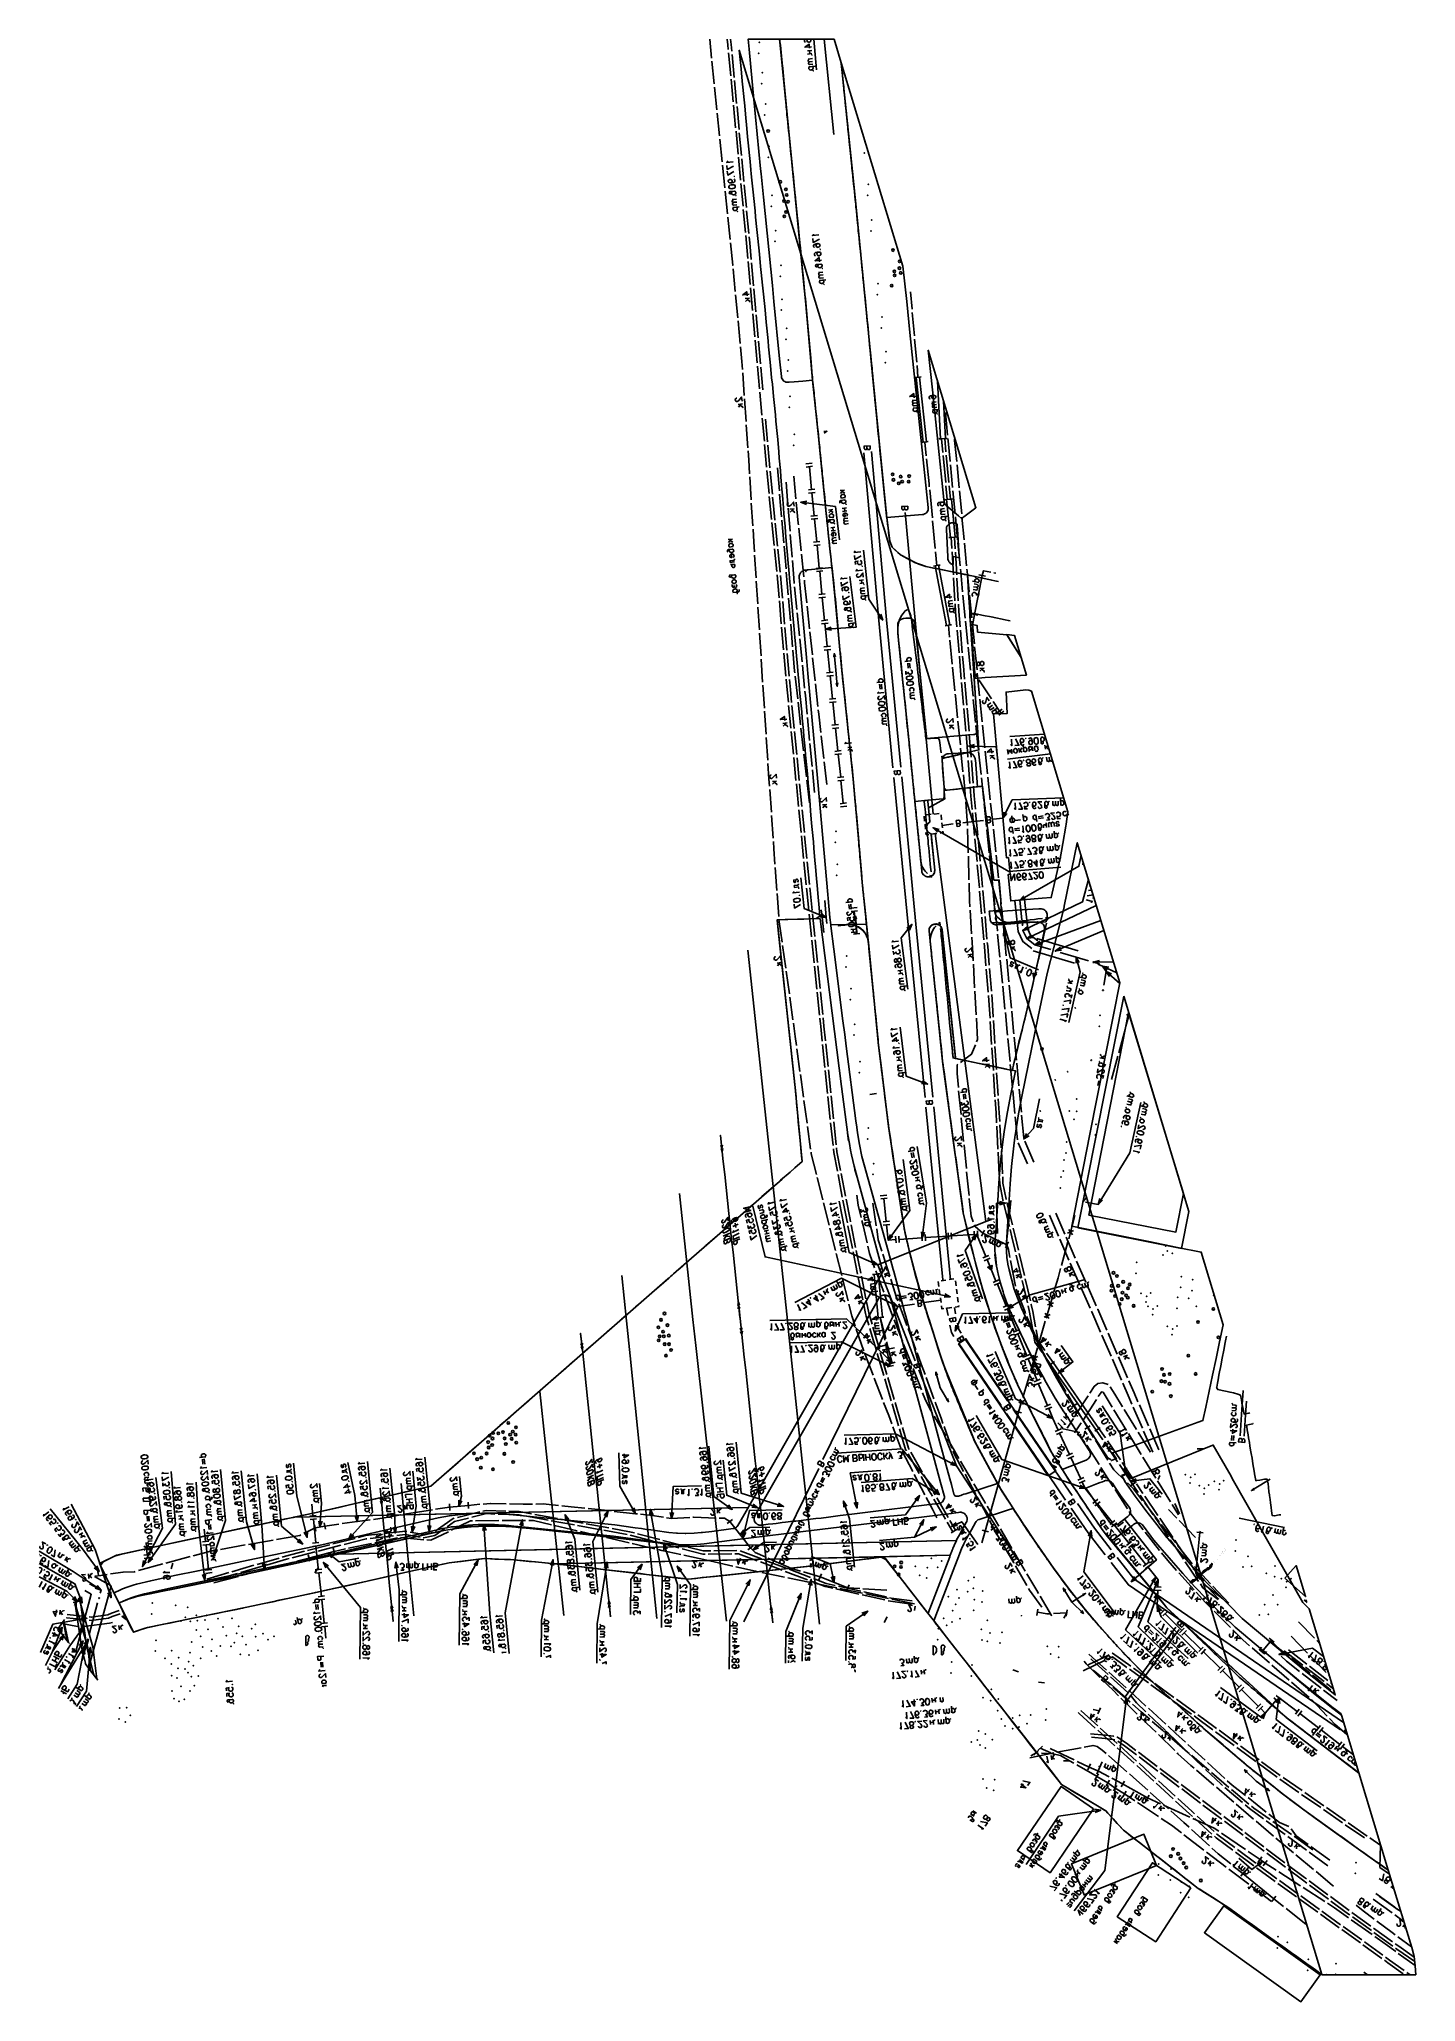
# Model space of a CAD drawing. Header units: metres. Extents: x 5 to 225, y 228 to 542.
import ezdxf

# ---------------------------------------------------------------- set-up
doc = ezdxf.new("R2010")
doc.units = ezdxf.units.M
for name, color, linetype in [('BOUNDARY', 7, 'Continuous'), ('BUILDING', 7, 'Continuous'), ('CURB', 7, 'Continuous'), ('ELECTR_CABLE', 7, 'Continuous'), ('GAS', 7, 'Continuous'), ('GRASS', 7, 'Continuous'), ('HEAT', 7, 'Continuous'), ('OVERHEAD_POWER_LINE', 7, 'Continuous'), ('ROAD', 7, 'Continuous'), ('SEWER', 7, 'Continuous'), ('TREE', 7, 'Continuous'), ('WATER_PIPELINE', 7, 'Continuous')]:
    doc.layers.add(name, color=color, linetype=linetype)

# ---------------------------------------------------------------- blocks, each defined once
blk = doc.blocks.new('СОСНА_ОБЫКНОВЕННАЯ')
blk.add_circle((0, 0), 0.2)
blk = doc.blocks.new('ЕЛЬ_ОБЫКНОВЕННАЯ')
blk.add_circle((0, 0), 0.2)
blk = doc.blocks.new('БЕРЕЗА_ПОВИСЛАЯ')
blk.add_circle((0, 0), 0.2)
blk = doc.blocks.new('ВЕЙНИК_ОСТРОЦВЕТКОВЫЙ')
blk.add_circle((0, 0), 0.2)
blk = doc.blocks.new('МИСКАНТУС')
blk.add_circle((0, 0), 0.2)
blk = doc.blocks.new('МОЛИНИЯ')
blk.add_circle((0, 0), 0.2)

msp = doc.modelspace()

# ---------------------------------------------------------------- linework, layer by layer
at = {"layer": 'BOUNDARY'}
msp.add_lwpolyline([(117.27, 540.5), (117.27, 540.48), (117.27, 540.48), (117.45, 538.51), (117.56, 537.52), (117.74, 535.55), (117.85, 534.56), (118.02, 532.57), (118.13, 531.6), (118.31, 529.61), (118.42, 528.62), (118.6, 526.66), (118.71, 525.66), (118.91, 523.67), (119, 522.7), (119.13, 521.36), (119.13, 521.36), (119.19, 520.72), (119.28, 519.72), (119.48, 517.76), (119.59, 516.76), (119.79, 514.78), (119.88, 513.81), (120.08, 511.82), (120.19, 510.83), (120.39, 508.86), (120.47, 507.87), (120.67, 505.88), (120.78, 504.91), (120.98, 502.92), (121.07, 501.93), (121.27, 499.96), (121.38, 498.97), (121.58, 496.98), (121.67, 496.01), (121.87, 494.03), (121.95, 493.03), (122.15, 491.07), (122.26, 490.07), (122.44, 488.09), (122.55, 487.09), (122.75, 485.13), (122.84, 484.13), (123.04, 482.17), (123.12, 481.18), (123.32, 479.19), (123.41, 478.2), (123.57, 476.23), (123.65, 475.24), (123.83, 473.25), (123.9, 472.26), (124.03, 470.91), (124.03, 470.91), (124.07, 470.29), (124.16, 469.3), (124.32, 467.31), (124.4, 466.32), (124.58, 464.35), (124.67, 463.36), (124.82, 461.37), (124.91, 460.38), (125.09, 458.42), (125.18, 457.42), (125.35, 455.43), (125.44, 454.44), (125.62, 452.48), (125.71, 451.48), (125.88, 449.5), (125.97, 448.5), (126.17, 446.54), (126.26, 445.54), (126.44, 443.56), (126.52, 442.56), (126.7, 440.6), (126.79, 439.61), (126.97, 437.62), (127.05, 436.65), (127.25, 434.66), (127.34, 433.67), (127.52, 431.68), (127.61, 430.71), (127.78, 428.72), (127.87, 427.73), (128.07, 425.76), (128.16, 424.77), (128.29, 423.31), (128.29, 423.31), (128.33, 422.78), (128.42, 421.79), (128.58, 419.82), (128.66, 418.83), (128.84, 416.84), (128.93, 415.85), (129.11, 413.89), (129.19, 412.89), (129.37, 410.91), (129.46, 409.91), (129.61, 407.95), (129.7, 406.95), (129.88, 404.97), (129.97, 403.97), (130.14, 402.01), (129.57, 401.59), (127.58, 401.52), (126.59, 401.5), (124.6, 401.43), (123.61, 401.41), (123.3, 401.39), (123.3, 401.39), (123.48, 399.73), (123.59, 398.74), (123.79, 396.78), (123.9, 395.78), (124.12, 393.8), (124.23, 392.82), (124.45, 390.84), (124.56, 389.87), (124.76, 387.88), (124.87, 386.89), (125.09, 384.92), (125.2, 383.93), (125.4, 381.96), (125.51, 380.97), (125.73, 378.98), (125.84, 378.01), (126.06, 376.02), (126.17, 375.03), (126.21, 374.61), (126.21, 374.61), (126.35, 373.07), (126.44, 372.07), (126.61, 370.08), (126.7, 369.11), (126.9, 367.13), (126.99, 366.13), (127.16, 364.17), (127.25, 363.17), (127.3, 362.73), (127.3, 362.73), (126.13, 361.72), (125.38, 361.06), (123.87, 359.75), (123.12, 359.09), (121.62, 357.79), (120.89, 357.15), (119.39, 355.82), (118.64, 355.18), (117.14, 353.86), (116.39, 353.22), (114.91, 351.92), (114.16, 351.25), (112.66, 349.95), (111.91, 349.29), (110.41, 347.99), (109.66, 347.32), (108.18, 346.02), (107.43, 345.36), (105.93, 344.06), (105.18, 343.39), (103.67, 342.09), (102.92, 341.45), (101.44, 340.13), (100.69, 339.49), (99.19, 338.16), (98.44, 337.52), (96.94, 336.22), (96.21, 335.56), (94.71, 334.25), (93.96, 333.59), (92.46, 332.29), (91.71, 331.63), (90.23, 330.32), (89.48, 329.66), (87.98, 328.36), (87.23, 327.7), (85.73, 326.39), (84.97, 325.75), (83.5, 324.43), (82.74, 323.79), (81.24, 322.49), (80.49, 321.82), (78.99, 320.52), (78.26, 319.86), (76.76, 318.56), (76.01, 317.89), (74.51, 316.59), (73.76, 315.93), (72.28, 314.63), (71.53, 313.96), (70.03, 312.66), (69.28, 312.02), (67.95, 310.85), (67.95, 310.85), (67.73, 310.79), (66.76, 310.57), (64.84, 310.12), (63.87, 309.9), (61.93, 309.46), (60.95, 309.22), (59.03, 308.78), (58.06, 308.56), (56.12, 308.11), (55.15, 307.89), (53.23, 307.43), (52.26, 307.21), (50.31, 306.77), (49.34, 306.55), (47.4, 306.13), (46.43, 305.93), (44.49, 305.53), (43.51, 305.31), (41.57, 304.91), (40.6, 304.69), (38.66, 304.3), (37.69, 304.1), (35.74, 303.68), (34.77, 303.48), (32.83, 303.06), (31.86, 302.86), (30.84, 302.64), (30.84, 302.64), (29.91, 302.44), (28.94, 302.24), (27, 301.8), (26.03, 301.6), (24.09, 301.18), (23.11, 300.96), (21.17, 300.54), (20.2, 300.32), (18.26, 299.9), (17.31, 299.61), (15.52, 298.73), (15.08, 298.16), (15.96, 296.37), (16.4, 295.49), (17.29, 293.7), (17.73, 292.82), (18.61, 291.03), (19.05, 290.14), (19.94, 288.36), (20.38, 287.47), (22.25, 288.09), (23.23, 288.33), (25.17, 288.73), (26.14, 288.93), (28.08, 289.33), (29.05, 289.53), (31, 289.92), (31.99, 290.12), (33.93, 290.52), (34.9, 290.72), (36.85, 291.12), (37.82, 291.31), (38.22, 291.4), (38.22, 291.4), (39.76, 291.73), (40.73, 291.93), (42.67, 292.35), (43.65, 292.57), (45.59, 292.99), (46.56, 293.19), (48.5, 293.61), (49.47, 293.83), (51.42, 294.25), (52.39, 294.47), (52.68, 294.52), (52.68, 294.52), (54.33, 294.89), (55.3, 295.09), (57.25, 295.53), (58.2, 295.75), (60.14, 296.17), (61.11, 296.39), (63.05, 296.83), (64.02, 297.05), (65.97, 297.47), (66.94, 297.69), (68.88, 298.14), (69.83, 298.36), (70.87, 298.58), (70.87, 298.58), (71.79, 298.69), (72.79, 298.8), (74.75, 299.02), (75.75, 299.13), (76.59, 299.24), (76.59, 299.24), (77.73, 299.2), (78.73, 299.15), (80.69, 299.09), (81.69, 299), (83.67, 298.8), (84.67, 298.71), (86.63, 298.51), (87.62, 298.4), (89.61, 298.2), (90.58, 298.09), (92.57, 297.87), (93.54, 297.76), (95.53, 297.52), (96.5, 297.41), (98.49, 297.19), (99.48, 297.08), (101.44, 296.83), (102.44, 296.72), (104.4, 296.5), (105.4, 296.39), (107.36, 296.15), (108.35, 296.04), (109.15, 295.95), (109.15, 295.95), (110.32, 296.08), (111.31, 296.19), (113.3, 296.39), (114.27, 296.5), (116.26, 296.72), (117.25, 296.81), (119.22, 297.03), (120.21, 297.14), (122.17, 297.34), (123.17, 297.45), (125.15, 297.67), (126.13, 297.78), (128.11, 297.98), (129.08, 298.09), (131.07, 298.36), (132.04, 298.47), (134.03, 298.73), (135, 298.84), (136.99, 299.11), (137.96, 299.22), (139.95, 299.48), (140.72, 299.11), (141.93, 297.54), (142.55, 296.77), (143.77, 295.2), (144.38, 294.4), (145.6, 292.84), (146.22, 292.06), (147.43, 290.5), (148.05, 289.7), (149.26, 288.16), (149.88, 287.36), (151.1, 285.79), (151.71, 285.02), (152.93, 283.45), (153.55, 282.66), (154.76, 281.09), (155.38, 280.32), (156.59, 278.75), (157.21, 277.96), (158.42, 276.39), (159.04, 275.62), (160.26, 274.05), (160.88, 273.25), (162.09, 271.69), (162.71, 270.91), (163.92, 269.35), (164.54, 268.55), (165.75, 266.99), (166.37, 266.21), (167.59, 264.64), (168.2, 263.85), (168.78, 263.12), (168.78, 263.12), (169.68, 262.59), (170.55, 262.06), (172.25, 261.05), (173.11, 260.54), (174.81, 259.52), (175.67, 259.02), (175.89, 258.88), (175.89, 258.88), (177.06, 257.62), (177.72, 256.87), (178.71, 255.81), (178.71, 255.81), (179.13, 255.48), (179.91, 254.86), (181.47, 253.65), (182.27, 253.05), (183.84, 251.82), (184.61, 251.22), (186.18, 249.99), (186.97, 249.39), (188.54, 248.15), (189.33, 247.56), (190.68, 246.5), (190.68, 246.5), (190.9, 246.37), (191.74, 245.81), (193.42, 244.75), (194.26, 244.2), (195.38, 243.5), (195.38, 243.5), (195.91, 243.1), (196.71, 242.52), (198.32, 241.38), (199.13, 240.8), (200.75, 239.63), (201.56, 239.06), (203.18, 237.91), (203.99, 237.34), (205.6, 236.17), (206.42, 235.59), (208.03, 234.44), (208.83, 233.87), (210.46, 232.7)], close=True, dxfattribs=at)
at = {"layer": 'BUILDING'}
for points in [[(165.05, 404.79), (160.68, 404.44), (160.26, 408.65), (160.57, 408.7), (160.3, 411.35), (159.99, 411.32), (157.9, 434.37), (160.12, 434.42), (159.93, 437.84), (163.08, 438.19), (163.57, 438.13), (163.98, 437.98), (169.82, 418.69), (169.55, 416.69), (169.51, 416.4), (169.02, 413.62), (168.8, 412.38), (168.6, 411.19), (167.15, 404.97), (165.69, 404.86)], [(178.76, 389.17), (189.17, 354.78), (188, 348.86), (171.42, 352.15)], [(179.54, 386.59), (188.3, 357.65), (187.09, 351.45), (173.18, 354.18)], [(204.54, 296.11), (206.33, 298.11), (207.83, 293.16)], [(173.94, 259.22), (166.97, 248.99), (161.74, 252.55), (168.72, 262.78)], [(184.01, 250.16), (172.42, 245.44), (170.39, 250.42), (181.98, 255.14)], [(189.5, 246.59), (183.87, 237.96), (177.72, 241.97), (183.35, 250.6)], [(194.76, 243.7), (210.17, 232.68), (207.09, 228.36), (191.67, 239.39)]]:
    msp.add_lwpolyline(points, close=True, dxfattribs=at)
at = {"layer": 'CURB'}
for points in [[(123.76, 541.93), (123.74, 542.24)], [(136.86, 408.26), (136.79, 408.98), (136.75, 409.49), (136.68, 410.24), (136.63, 410.75), (136.57, 411.48), (136.52, 412.01), (136.48, 412.74), (136.41, 413.25), (136.37, 414), (136.33, 414.5), (136.26, 415.23), (136.22, 415.76), (136.15, 416.49), (136.1, 417), (136.04, 417.75), (135.99, 418.26), (135.93, 418.99), (135.88, 419.52), (135.82, 420.24), (135.77, 420.75), (135.71, 421.48), (135.66, 422.01), (135.6, 422.74), (135.55, 423.27), (135.55, 423.38), (135.55, 423.38), (135.49, 424), (135.44, 424.5), (135.35, 425.23), (135.31, 425.76), (135.22, 426.49), (135.18, 427), (135.09, 427.73), (135.05, 428.26), (134.96, 428.99), (134.91, 429.49), (134.82, 430.22), (134.78, 430.75), (134.69, 431.48), (134.65, 432.01), (134.58, 432.74), (134.52, 433.25), (134.45, 433.98), (134.38, 434.51), (134.32, 435.23), (134.25, 435.74), (134.18, 436.47), (134.12, 437), (134.05, 437.73), (133.99, 438.24), (133.92, 438.97), (133.85, 439.5), (133.79, 440.22), (133.74, 440.73), (133.65, 441.46), (133.61, 441.99), (133.54, 442.72), (133.5, 443.25), (133.43, 443.98), (133.37, 444.48), (133.3, 445.21), (133.26, 445.74), (133.19, 446.47), (133.15, 446.98), (133.08, 447.73), (133.04, 448.24), (132.97, 448.97), (132.93, 449.5), (132.86, 450.22), (132.82, 450.73), (132.75, 451.46), (132.71, 451.99), (132.64, 452.72), (132.57, 453.25), (132.51, 453.98), (132.44, 454.49), (132.37, 455.21), (132.31, 455.74), (132.22, 456.47), (132.18, 456.98), (132.09, 457.71), (132.02, 458.24), (131.95, 458.97), (131.89, 459.47), (131.82, 460.2), (131.76, 460.73), (131.67, 461.46), (131.62, 461.97), (131.54, 462.7), (131.49, 463.23), (131.42, 463.96), (131.38, 464.46), (131.29, 465.21), (131.25, 465.72), (131.18, 466.45), (131.12, 466.98), (131.05, 467.71), (131.01, 468.22), (130.92, 468.95), (130.87, 469.48), (130.81, 470.2), (130.74, 470.71), (130.67, 471.44), (130.63, 471.97), (130.54, 472.7), (130.5, 473.23), (130.43, 473.96), (130.36, 474.47), (130.3, 475.19), (130.25, 475.72), (130.17, 476.45), (130.12, 476.96), (130.06, 477.69), (129.99, 478.22), (129.92, 478.95), (129.86, 479.45), (129.79, 480.18), (129.72, 480.71), (129.66, 481.44), (129.59, 481.95), (129.53, 482.7), (129.46, 483.21), (129.39, 483.94), (129.33, 484.47), (129.26, 485.19), (129.22, 485.7), (129.13, 486.43), (129.08, 486.96), (129, 487.69), (128.95, 488.2), (128.89, 488.93), (128.84, 489.46), (128.78, 490.18), (128.73, 490.71), (128.66, 491.44), (128.62, 491.95), (128.55, 492.68), (128.51, 493.21), (128.44, 493.94), (128.4, 494.44), (128.33, 495.2), (128.29, 495.7), (128.22, 496.43), (128.18, 496.96), (128.11, 497.69), (128.07, 498.2), (128, 498.93), (127.94, 499.46), (127.89, 500.18), (127.83, 500.71), (127.76, 501.44), (127.72, 501.95), (127.63, 502.68), (127.58, 503.21), (127.52, 503.94), (127.47, 504.45), (127.38, 505.17), (127.34, 505.7), (127.27, 506.43), (127.21, 506.96), (127.14, 507.69), (127.1, 508.2), (127.03, 508.93), (126.97, 509.46), (126.9, 510.19), (126.85, 510.69), (126.77, 511.42), (126.72, 511.95), (126.66, 512.68), (126.61, 513.21), (126.52, 513.94), (126.48, 514.45), (126.41, 515.18), (126.35, 515.71), (126.28, 516.43), (126.24, 516.94), (126.17, 517.67), (126.1, 518.2), (126.04, 518.93), (125.99, 519.44), (125.93, 520.19), (125.86, 520.69), (125.84, 520.85), (125.84, 520.85), (125.79, 521.42), (125.73, 521.95), (125.66, 522.68), (125.6, 523.19), (125.53, 523.92), (125.46, 524.45), (125.4, 525.18), (125.35, 525.68), (125.27, 526.41), (125.22, 526.94), (125.13, 527.67), (125.09, 528.18), (125.02, 528.91), (124.96, 529.44), (124.89, 530.17), (124.85, 530.7), (124.78, 531.42), (124.74, 531.93), (124.67, 532.66), (124.62, 533.19), (124.54, 533.92), (124.49, 534.43), (124.43, 535.18), (124.38, 535.68), (124.32, 536.41), (124.27, 536.94), (124.21, 537.67), (124.14, 538.18), (124.07, 538.91), (124.03, 539.44), (123.94, 540.17), (123.9, 540.67), (123.83, 541.42)], [(133.55, 538.49), (133.57, 538.36), (133.63, 537.85), (133.7, 537.12), (133.76, 536.59), (133.83, 535.86), (133.88, 535.35), (133.96, 534.63), (134.01, 534.1), (134.1, 533.37), (134.14, 532.86), (134.21, 532.13), (134.27, 531.6), (134.34, 530.87), (134.41, 530.34), (134.47, 529.61), (134.52, 529.11), (134.6, 528.38), (134.65, 527.85), (134.74, 527.12), (134.78, 526.61), (134.85, 525.88), (134.91, 525.35), (134.98, 524.62), (135.05, 524.12), (135.11, 523.39), (135.16, 522.86), (135.24, 522.13), (135.29, 521.6), (135.38, 520.87), (135.42, 520.36), (135.49, 519.63), (135.55, 519.1), (135.62, 518.38), (135.69, 517.87), (135.75, 517.14), (135.8, 516.61), (135.88, 515.88), (135.93, 515.37), (135.99, 514.84), (136.02, 514.62), (136.06, 514.12), (136.13, 513.39), (136.19, 512.86), (136.26, 512.13), (136.3, 511.62), (136.37, 510.89), (136.44, 510.36), (136.5, 509.63), (136.55, 509.13), (136.63, 508.4), (136.68, 507.87), (136.75, 507.14), (136.81, 506.61), (136.88, 505.88), (136.92, 505.37), (137.01, 504.64), (137.05, 504.11), (137.12, 503.39), (137.19, 502.88), (137.25, 502.15), (137.3, 501.62), (137.39, 500.89), (137.43, 500.36), (137.5, 499.63), (137.56, 499.13), (137.63, 498.4), (137.67, 497.87), (137.74, 497.14), (137.8, 496.63), (137.87, 495.9), (137.92, 495.37), (137.94, 495.22), (138, 494.64), (138.05, 494.11), (138.11, 493.39), (138.16, 492.88), (138.25, 492.15), (138.29, 491.62), (138.36, 490.89), (138.4, 490.38), (138.49, 489.65), (138.53, 489.12), (138.6, 488.4), (138.64, 487.87), (138.73, 487.14), (138.78, 486.63), (138.84, 485.9), (138.89, 485.37), (138.95, 484.64), (139.02, 484.13), (139.09, 483.38), (139.13, 482.88), (139.2, 482.15), (139.26, 481.62), (139.33, 480.89), (139.37, 480.38), (139.44, 479.65), (139.5, 479.12), (139.57, 478.39), (139.62, 477.89), (139.7, 477.14), (139.75, 476.63), (139.81, 475.9), (139.88, 475.37), (139.95, 474.64), (139.99, 474.13), (140.08, 473.41), (140.12, 472.88), (140.21, 472.15), (140.26, 471.64), (140.32, 470.91), (140.39, 470.38), (140.45, 469.65), (140.5, 469.12), (140.59, 468.39), (140.63, 467.89), (140.7, 467.16), (140.76, 466.63), (140.83, 465.9), (140.9, 465.39), (140.98, 464.66), (141.05, 464.13), (141.14, 463.4), (141.2, 462.9), (141.29, 462.17), (141.43, 461.66), (141.69, 460.98), (142.07, 460.62), (142.62, 460.14), (143.02, 459.81), (143.04, 459.78), (143.66, 459.45), (144.12, 459.21), (144.76, 458.86), (145.22, 458.61), (145.31, 458.57), (145.91, 458.35), (146.39, 458.17), (146.99, 457.95), (147.1, 457.93), (147.61, 457.82), (148.31, 457.66), (148.84, 457.58), (149.55, 457.42), (150.06, 457.31), (150.79, 457.18), (151.29, 457.07), (151.78, 456.96), (152.02, 456.91), (152.53, 456.8), (153.24, 456.65), (153.74, 456.56), (154.12, 456.47), (154.47, 456.41), (154.98, 456.3), (155.71, 456.14), (156.22, 456.03), (156.92, 455.88), (157.43, 455.77), (157.63, 455.72), (158.16, 455.61), (158.67, 455.52), (158.67, 455.52)], [(147.32, 408.83), (147.3, 408.85), (147.3, 408.85), (146.99, 409.21), (146.99, 409.21), (146.86, 409.4), (146.55, 409.82), (146.48, 409.96), (146.48, 409.96), (146.37, 410.53), (146.26, 411.04), (146.19, 411.79), (146.15, 412.3), (146.08, 413.02), (146.02, 413.55), (145.95, 414.28), (145.91, 414.81), (145.82, 415.54), (145.77, 416.05), (145.71, 416.78), (145.64, 417.31), (145.58, 418.04), (145.53, 418.57), (145.44, 419.29), (145.4, 419.8), (145.33, 420.55), (145.27, 421.06), (145.2, 421.79), (145.16, 422.32), (145.07, 423.05), (145.02, 423.58), (144.96, 424.31), (144.89, 424.81), (144.83, 425.54), (144.78, 426.07), (144.72, 426.8), (144.65, 427.33), (144.58, 428.06), (144.54, 428.57), (144.45, 429.32), (144.41, 429.83), (144.36, 430.27), (144.36, 430.27), (144.34, 430.55), (144.27, 431.08), (144.21, 431.81), (144.14, 432.32), (144.07, 433.07), (144.03, 433.58), (143.94, 434.31), (143.9, 434.84), (143.83, 435.57), (143.77, 436.1), (143.7, 436.82), (143.63, 437.33), (143.57, 438.06), (143.52, 438.59), (143.43, 439.32), (143.39, 439.85), (143.3, 440.58), (143.26, 441.08), (143.19, 441.84), (143.13, 442.34), (143.06, 443.07), (143.02, 443.6), (142.93, 444.33), (142.88, 444.84), (142.79, 445.59), (142.75, 446.1), (142.68, 446.82), (142.62, 447.35), (142.6, 447.58), (142.6, 447.58), (142.6, 447.95), (142.6, 447.95), (142.6, 448.08), (142.66, 448.61), (142.66, 448.7), (142.66, 448.7), (142.77, 449.08), (142.77, 449.08), (142.86, 449.32), (143.06, 449.78), (143.26, 450.11), (143.26, 450.11), (143.46, 450.4), (143.81, 450.8), (143.99, 450.95), (143.99, 450.95), (144.1, 451.02), (144.1, 451.02), (144.23, 451), (144.23, 451), (144.38, 450.82), (144.6, 450.33), (144.69, 450), (144.69, 450), (144.78, 449.63), (144.85, 449.1), (144.94, 448.37), (144.98, 447.86), (145.07, 447.13), (145.13, 446.6), (145.22, 445.88), (145.29, 445.37), (145.38, 444.64), (145.44, 444.11), (145.53, 443.38), (145.6, 442.87), (145.69, 442.12), (145.75, 441.61), (145.84, 440.89), (145.91, 440.36), (146, 439.63), (146.04, 439.12), (146.13, 438.39), (146.19, 437.86), (146.28, 437.13), (146.35, 436.63), (146.44, 435.9), (146.5, 435.37), (146.59, 434.64), (146.66, 434.11), (146.75, 433.38), (146.81, 432.87), (146.9, 432.14), (146.97, 431.61), (147.06, 430.89), (147.12, 430.38), (147.85, 430.42), (148.38, 430.44), (149.11, 430.47), (149.28, 430.07), (149.4, 429.34), (149.46, 428.83), (149.57, 428.1)], [(160.58, 449.23), (160.28, 449.3), (159.77, 449.41), (159.04, 449.56), (158.54, 449.67), (158.03, 449.78), (157.83, 449.83), (157.3, 449.92), (156.59, 450.05), (156.06, 450.14), (155.36, 450.27), (154.83, 450.38), (154.14, 450.49), (154.14, 450.47), (154.16, 449.96), (154.21, 449.21), (154.25, 448.7), (154.3, 447.97), (154.34, 447.44), (154.38, 446.71), (154.43, 446.18), (154.47, 445.46), (154.5, 444.93), (154.56, 444.2), (154.58, 443.67), (154.65, 442.94), (154.67, 442.43), (154.72, 441.68), (154.76, 441.17), (154.8, 440.42), (154.85, 439.91), (154.89, 439.19), (154.91, 438.66), (154.98, 437.93), (155, 437.4), (155.05, 436.67), (155.09, 436.14), (155.14, 435.41), (155.16, 434.88), (155.2, 434.15), (155.25, 433.64), (155.29, 432.89), (155.33, 432.39), (155.38, 431.64), (155.42, 431.13), (155.47, 430.4), (155.51, 429.87), (155.55, 429.14), (155.6, 428.61), (155.6, 428.57), (154.91, 428.41), (154.41, 428.3), (153.7, 428.13), (153.19, 428.01), (152.46, 427.84), (151.96, 427.73), (151.25, 427.57), (150.74, 427.44), (150.01, 427.29), (149.66, 427.57), (149.7, 427.22), (149.73, 427.02), (149.77, 426.27), (149.79, 425.76), (149.84, 425.01), (149.88, 424.5), (149.93, 423.78), (149.97, 423.25), (150.01, 422.52), (150.39, 422.14), (150.04, 422.1), (150.04, 421.99), (150.01, 421.26), (149.97, 420.75), (149.24, 420.69), (148.71, 420.64), (147.98, 420.58), (147.47, 420.53), (146.86, 420.46), (146.86, 420.35), (146.9, 419.85), (146.99, 419.1), (147.03, 418.59), (147.1, 417.86), (147.14, 417.33), (147.21, 416.6), (147.28, 416.07), (147.34, 415.34), (147.39, 414.83), (147.45, 414.08), (147.5, 413.58), (147.59, 412.85), (147.63, 412.32), (147.7, 411.59), (147.74, 411.06), (147.81, 410.33), (147.87, 409.82), (147.94, 409.07)], [(150.92, 422.19), (151.65, 422.27), (152.15, 422.32), (152.88, 422.41), (153.41, 422.47), (154.14, 422.54), (154.65, 422.61), (155.16, 422.65), (155.16, 422.65), (155.38, 422.69), (155.91, 422.74), (156.15, 422.76), (156.15, 422.76), (156.22, 422.3), (156.28, 421.77), (156.37, 421.06), (156.42, 420.53), (156.5, 419.8), (156.57, 419.29), (156.66, 418.57), (156.72, 418.04), (156.81, 417.33), (156.88, 416.8), (156.97, 416.07), (157.03, 415.56), (157.03, 415.5), (157.03, 415.5), (157.12, 414.83), (157.19, 414.31), (157.28, 413.58), (157.34, 413.07), (157.43, 412.34), (157.5, 411.83), (157.59, 411.1), (157.63, 410.57), (157.72, 409.85), (157.78, 409.34), (157.87, 408.61), (157.94, 408.1), (157.98, 407.75), (157.98, 407.75), (158.38, 407.77), (158.84, 407.75), (158.89, 407.02), (158.93, 406.51), (158.98, 405.78), (159.02, 405.25), (159.07, 404.53), (159.09, 404), (159.15, 403.27), (159.18, 402.76), (159.18, 402.74), (159.18, 402.74), (158.45, 402.71), (158.2, 402.49), (158.2, 402.41), (158.2, 402.41), (158.4, 402.01), (158.4, 402.01), (158.54, 401.85), (158.91, 401.5), (159.07, 401.37), (159.07, 401.37), (159.4, 401.19), (159.4, 401.19), (159.55, 401.13), (160.04, 400.99), (160.21, 400.97), (160.21, 400.97), (160.59, 400.99), (160.59, 400.99), (160.77, 401.01), (161.29, 401.06), (162.02, 401.17), (162.53, 401.24), (163.26, 401.32), (163.77, 401.39), (164.5, 401.48), (165.03, 401.54), (165.75, 401.63)], [(147.98, 408.57), (148, 408.23), (148, 408.23), (147.7, 408.48)], [(136.92, 407.37), (136.9, 407.73)], [(137.56, 401.32), (137.61, 400.95)], [(137.65, 400.44), (137.72, 399.71), (137.76, 399.18), (137.85, 398.45), (137.89, 397.95), (137.96, 397.22), (138.03, 396.69), (138.09, 395.96), (138.14, 395.45), (138.22, 394.72), (138.27, 394.19), (138.33, 393.46), (138.4, 392.96), (138.47, 392.23), (138.51, 391.7), (138.58, 390.99), (138.64, 390.46), (138.71, 389.73), (138.75, 389.23), (138.84, 388.5), (138.89, 387.97), (138.95, 387.24), (139.02, 386.73), (139.09, 386), (139.13, 385.47), (139.22, 384.74), (139.26, 384.24), (139.33, 383.51), (139.37, 382.98), (139.46, 382.25), (139.5, 381.74), (139.55, 381.37), (139.55, 381.37), (139.59, 381.01), (139.66, 380.48), (139.75, 379.78), (139.81, 379.25), (139.9, 378.52), (139.95, 378.01), (140.03, 377.28), (140.1, 376.77), (140.19, 376.05), (140.26, 375.52), (140.34, 374.79), (140.41, 374.28), (140.5, 373.55), (140.56, 373.04), (140.65, 372.31), (140.72, 371.78), (140.81, 371.06), (140.87, 370.55), (140.96, 369.82), (141.03, 369.31), (141.12, 368.58), (141.18, 368.05), (141.29, 367.35), (141.38, 366.82), (141.49, 366.11), (141.56, 365.58), (141.67, 364.87), (141.76, 364.34), (141.87, 363.62), (141.93, 363.11), (142.04, 362.38), (142.13, 361.87), (142.24, 361.14), (142.31, 360.64), (142.42, 359.91), (142.51, 359.4), (142.62, 358.67), (142.71, 358.16), (142.82, 357.43), (142.88, 356.93), (142.99, 356.2), (143.08, 355.69), (143.19, 354.96), (143.26, 354.45), (143.37, 353.73), (143.46, 353.2), (143.57, 352.49), (143.63, 351.96), (143.68, 351.83), (143.68, 351.83), (143.79, 351.25), (143.92, 350.75), (144.07, 350.04), (144.21, 349.53), (144.36, 348.8), (144.47, 348.29), (144.54, 348.1), (144.54, 348.1), (144.67, 347.59), (144.8, 347.1), (144.98, 346.4), (145.11, 345.89), (145.29, 345.18), (145.42, 344.67), (145.62, 343.97), (145.75, 343.46), (145.93, 342.75), (146.06, 342.25), (146.08, 342.2), (146.08, 342.2), (146.28, 341.56), (146.46, 341.05), (146.68, 340.35), (146.83, 339.86), (147.06, 339.15)], [(148.73, 400.44), (148.49, 400.15), (148.49, 400.15), (148.29, 399.87), (148.07, 399.38), (147.94, 399.05), (147.94, 399.05), (147.85, 398.7), (147.81, 398.17), (147.81, 397.88), (147.81, 397.88), (147.85, 397.44), (147.89, 396.93), (147.98, 396.2), (148.03, 395.67), (148.11, 394.94), (148.16, 394.44), (148.23, 393.71), (148.29, 393.18), (148.36, 392.45), (148.42, 391.94), (148.49, 391.21), (148.56, 390.7), (148.62, 389.98), (148.69, 389.45), (148.76, 388.72), (148.8, 388.21), (148.89, 387.48), (148.93, 386.95), (149.02, 386.22), (149.06, 385.72), (149.15, 384.99), (149.2, 384.46), (149.26, 383.73), (149.33, 383.22), (149.4, 382.49), (149.46, 381.96), (149.53, 381.23), (149.59, 380.73), (149.66, 380), (149.73, 379.47), (149.79, 378.74), (149.86, 378.23), (149.95, 377.5), (150.01, 376.99), (150.12, 376.27), (150.19, 375.74), (150.28, 375.03), (150.37, 374.5), (150.46, 373.77), (150.52, 373.26), (150.63, 372.54), (150.7, 372.03), (150.79, 371.3), (150.87, 370.77), (150.96, 370.06), (151.03, 369.53), (151.14, 368.8), (151.21, 368.3), (151.29, 367.57), (151.38, 367.06), (151.47, 366.33), (151.54, 365.8), (151.65, 365.07), (151.71, 364.57), (151.8, 363.84), (151.89, 363.33), (151.98, 362.6), (152.04, 362.09), (152.15, 361.36), (152.22, 360.83), (152.31, 360.11), (152.4, 359.6), (152.49, 358.87), (152.55, 358.36), (152.66, 357.63), (152.73, 357.13), (152.82, 356.4), (152.91, 355.87), (152.99, 355.14), (153.06, 354.63), (153.08, 354.56), (153.08, 354.56), (153.24, 353.92), (153.35, 353.42), (153.52, 352.71), (153.66, 352.2), (153.83, 351.47), (153.94, 350.99), (154.12, 350.26), (154.25, 349.75), (154.43, 349.05), (154.54, 348.54), (154.72, 347.83), (154.85, 347.32), (154.87, 347.17), (154.87, 347.17), (155, 346.68), (155, 346.68), (155.02, 346.62), (155.14, 346.11), (155.25, 345.73), (155.25, 345.73), (155.33, 345.4), (155.47, 344.89), (155.51, 344.76), (155.51, 344.76), (155.62, 344.28), (155.62, 344.28), (155.64, 344.19), (155.8, 343.68), (155.91, 343.31), (155.91, 343.31), (156, 342.97), (156.13, 342.49), (156.17, 342.33), (156.17, 342.33), (156.33, 341.87), (156.33, 341.87), (156.35, 341.78), (156.48, 341.27), (156.61, 340.9), (156.61, 340.9), (156.7, 340.59), (156.86, 340.08), (156.9, 339.95), (156.9, 339.95), (157.06, 339.46), (157.06, 339.46), (157.08, 339.38)], [(149.4, 400.53), (149.35, 400.97), (149.35, 400.97), (149.11, 400.79)], [(160.04, 377.52), (159.57, 377.61), (159.57, 377.61), (159.31, 377.66), (158.8, 377.77), (158.09, 377.92), (157.59, 378.03), (156.86, 378.19), (156.35, 378.3), (155.64, 378.45), (155.14, 378.54), (154.41, 378.69), (153.9, 378.81), (153.19, 378.96), (152.66, 379.07), (151.96, 379.22), (151.45, 379.34), (151.38, 380.06), (151.34, 380.57), (151.25, 381.3), (151.21, 381.83), (151.14, 382.56), (151.1, 383.07), (151.03, 383.79), (150.96, 384.32), (150.9, 385.05), (150.85, 385.56), (150.79, 386.29), (150.72, 386.82), (150.65, 387.55), (150.61, 388.06), (150.54, 388.78), (150.5, 389.31), (150.41, 390.04), (150.37, 390.55), (150.3, 391.28), (150.26, 391.81), (150.17, 392.54), (150.12, 393.04), (150.06, 393.77), (150.01, 394.3), (149.95, 395.03), (149.88, 395.54), (149.81, 396.27), (149.77, 396.8), (149.7, 397.53), (149.64, 398.03), (149.64, 398.1), (149.64, 398.1), (149.57, 398.76), (149.53, 399.29), (149.44, 400.02)], [(166.42, 400.86), (166.26, 400.15), (166.15, 399.65), (165.98, 398.94), (165.86, 398.41), (165.71, 397.7), (165.58, 397.2), (165.42, 396.49), (165.31, 395.98), (165.16, 395.25), (165.03, 394.74), (164.87, 394.04), (164.76, 393.53), (164.61, 392.82), (164.47, 392.32), (164.32, 391.59), (164.21, 391.08), (164.05, 390.37), (163.92, 389.87), (163.77, 389.16), (163.66, 388.63), (163.5, 387.92), (163.37, 387.42), (163.19, 386.71), (163.08, 386.2), (162.91, 385.49), (162.77, 384.99), (162.6, 384.28), (162.49, 383.77), (162.31, 383.04), (162.18, 382.56), (162, 381.83), (161.89, 381.32), (161.71, 380.62), (161.58, 380.11), (161.43, 379.4), (161.29, 378.89), (161.12, 378.19)], [(166.26, 401.7), (166.62, 401.74), (166.62, 401.74), (166.53, 401.37)], [(160.99, 377.68), (160.92, 377.33), (160.92, 377.33), (160.54, 377.41)], [(147.21, 338.67), (147.32, 338.32)], [(147.43, 337.96), (147.32, 338.32)], [(221.07, 249.42), (220.62, 249.74), (220.2, 250.05), (219.6, 250.47), (219.16, 250.76), (218.56, 251.18), (218.14, 251.49), (217.55, 251.91), (217.11, 252.22), (216.51, 252.63), (216.09, 252.92), (215.49, 253.36), (215.07, 253.65), (214.48, 254.09), (214.06, 254.4), (213.46, 254.82), (213.02, 255.13), (212.43, 255.55), (212.01, 255.86), (211.41, 256.28), (210.99, 256.59), (210.39, 257.01), (209.97, 257.32), (209.38, 257.73), (208.96, 258.04), (208.36, 258.46), (207.92, 258.77), (207.35, 259.21), (206.93, 259.52), (206.33, 259.96), (205.91, 260.27), (205.34, 260.72), (204.92, 261.02), (204.35, 261.47), (203.93, 261.8), (203.35, 262.26), (202.95, 262.57), (202.38, 263.03), (201.96, 263.36), (201.39, 263.81), (200.99, 264.14), (200.42, 264.6), (200, 264.91), (199.42, 265.37), (199.02, 265.7), (198.63, 266.01), (198.45, 266.17), (198.05, 266.5), (197.5, 266.99), (197.1, 267.32), (196.55, 267.8), (196.15, 268.13), (195.6, 268.62), (195.21, 268.95), (194.65, 269.44), (194.26, 269.77), (193.7, 270.25), (193.31, 270.58), (192.73, 271.05), (192.34, 271.38), (191.78, 271.86), (191.39, 272.2), (190.83, 272.68), (190.46, 273.03), (189.91, 273.54), (189.53, 273.87), (188.98, 274.38), (188.58, 274.73), (188.05, 275.22), (187.65, 275.57), (187.13, 276.06), (186.73, 276.41), (186.2, 276.9), (185.8, 277.25), (185.25, 277.74), (184.87, 278.09), (184.56, 278.38), (184.34, 278.6), (183.95, 278.95), (183.9, 278.99), (183.42, 279.46), (183.04, 279.81), (182.58, 280.25), (182.51, 280.32), (182.14, 280.69), (181.91, 280.89), (181.63, 281.2), (181.25, 281.56), (180.74, 282.09), (180.37, 282.46), (179.99, 282.84), (179.86, 282.99), (179.49, 283.37), (179.35, 283.5), (178.98, 283.87), (178.63, 284.27), (178.12, 284.8), (177.76, 285.18), (177.48, 285.49), (177.28, 285.71), (176.93, 286.1), (176.86, 286.17), (176.44, 286.63), (176.09, 287.03), (175.64, 287.52), (175.6, 287.58), (175.25, 287.96), (175.05, 288.2), (174.76, 288.51), (174.43, 288.91), (173.94, 289.46), (173.61, 289.88), (173.26, 290.28), (173.13, 290.43), (172.8, 290.83), (172.69, 290.98), (172.33, 291.4), (172, 291.8), (171.54, 292.37), (171.23, 292.77), (170.96, 293.1), (170.77, 293.35), (170.43, 293.76), (170.39, 293.83), (169.99, 294.34), (169.68, 294.76), (169.35, 295.18), (169.26, 295.31), (169.24, 295.35), (168.93, 295.77), (168.51, 296.37), (168.2, 296.79), (167.79, 297.39), (167.48, 297.8), (167.06, 298.4), (166.75, 298.82), (166.57, 299.06), (166.33, 299.42), (166.04, 299.86), (165.67, 300.39), (165.62, 300.45), (165.31, 300.87), (165.2, 301.03), (164.89, 301.49), (164.61, 301.91), (164.32, 302.35), (164.19, 302.53), (163.9, 302.95), (163.86, 303.01), (163.5, 303.57), (163.19, 303.99), (162.97, 304.34), (162.8, 304.6), (162.51, 305.05), (162.11, 305.64), (161.82, 306.08), (161.65, 306.33), (161.41, 306.7), (161.14, 307.14), (161.05, 307.25), (160.79, 307.67), (160.74, 307.76), (160.46, 308.2), (160.32, 308.4), (160.06, 308.8), (159.77, 309.24), (159.59, 309.53), (159.44, 309.79), (159.37, 309.86), (159.11, 310.3), (159.09, 310.34), (158.73, 310.94), (158.49, 311.4), (158.47, 311.45), (158.18, 311.98), (158.14, 312.04), (157.9, 312.51), (157.74, 312.79), (157.54, 313.15), (157.3, 313.61), (156.95, 314.25), (156.7, 314.72), (156.35, 315.36), (156.11, 315.82), (155.75, 316.46), (155.49, 316.92), (155.18, 317.5), (155.16, 317.56), (154.91, 318.03), (154.63, 318.69), (154.43, 319.18), (154.14, 319.86), (153.92, 320.32), (153.66, 321.01), (153.44, 321.49), (153.24, 321.96), (153.15, 322.16), (152.95, 322.64), (152.88, 322.8), (152.66, 323.3), (152.46, 323.79), (152.18, 324.47), (151.98, 324.96), (151.8, 325.38), (151.69, 325.62), (151.49, 326.11), (151.45, 326.24), (151.23, 326.79), (151.05, 327.28), (150.79, 327.96), (150.59, 328.45), (150.46, 328.82), (150.34, 329.13), (150.15, 329.62), (150.12, 329.71), (149.9, 330.32), (149.75, 330.81), (149.51, 331.49), (149.35, 332), (149.13, 332.71), (148.98, 333.19), (148.76, 333.9), (148.58, 334.39), (148.36, 335.09), (148.2, 335.58), (147.98, 336.28), (147.83, 336.77), (147.61, 337.48)], [(157.23, 338.89), (157.37, 338.54)], [(157.48, 338.18), (157.48, 338.21), (157.48, 338.21), (157.37, 338.54)], [(216.38, 264.91), (215.89, 265.31), (215.47, 265.62), (214.9, 266.08), (214.48, 266.39), (213.88, 266.83), (213.49, 267.16), (212.89, 267.6), (212.47, 267.91), (211.9, 268.38), (211.48, 268.68), (210.88, 269.13), (210.48, 269.46), (209.89, 269.9), (209.47, 270.21), (208.89, 270.67), (208.47, 270.98), (207.88, 271.42), (207.48, 271.75), (206.88, 272.2), (206.46, 272.53), (205.89, 272.97), (205.47, 273.28), (204.9, 273.74), (204.48, 274.07), (203.93, 274.54), (203.53, 274.89), (202.98, 275.37), (202.58, 275.71), (202, 276.19), (201.61, 276.52), (201.06, 277.01), (200.66, 277.34), (200.11, 277.82), (199.71, 278.18), (199.16, 278.64), (198.76, 278.99), (198.19, 279.48), (197.79, 279.81), (197.24, 280.3), (196.86, 280.65), (196.68, 280.83), (196.33, 281.16), (195.96, 281.53), (195.4, 282.04), (195.03, 282.39), (194.5, 282.9), (194.12, 283.28), (193.59, 283.79), (193.22, 284.14), (192.69, 284.65), (192.31, 285), (191.76, 285.53), (191.39, 285.88), (190.86, 286.39), (190.48, 286.74), (189.95, 287.27), (189.58, 287.63), (189.05, 288.13), (188.67, 288.49), (188.14, 289), (187.74, 289.37), (187.21, 289.88), (186.84, 290.23), (186.31, 290.74), (185.93, 291.12), (185.67, 291.36), (185.43, 291.65), (185.09, 292.04), (184.63, 292.62), (184.3, 293.01), (183.81, 293.59), (183.48, 293.99), (183.02, 294.56), (182.69, 294.96), (182.2, 295.53), (181.87, 295.93), (181.47, 296.39), (181.41, 296.48), (181.08, 296.9), (180.59, 297.45), (180.26, 297.87), (179.8, 298.42), (179.44, 298.82), (178.98, 299.39), (178.65, 299.79), (178.18, 300.37), (177.83, 300.76), (177.37, 301.34), (177.04, 301.73), (176.57, 302.31), (176.22, 302.71), (175.76, 303.28), (175.45, 303.68), (175.18, 304.05), (175.03, 304.3), (174.74, 304.74), (174.32, 305.33), (174.03, 305.77), (173.61, 306.39), (173.33, 306.81), (172.91, 307.43), (172.62, 307.87), (172.22, 308.47), (171.91, 308.91), (171.52, 309.53), (171.23, 309.95), (170.83, 310.54), (170.81, 310.57), (170.52, 311.01), (170.1, 311.62), (169.82, 312.04), (169.44, 312.68), (169.15, 313.13), (168.98, 313.41), (168.76, 313.74), (168.49, 314.19), (168.09, 314.83), (167.81, 315.27), (167.43, 315.89), (167.15, 316.33), (167.1, 316.42), (166.84, 316.99), (166.59, 317.45), (166.48, 317.72), (166.28, 318.12), (166.04, 318.6), (165.71, 319.24), (165.47, 319.73), (165.14, 320.37), (164.92, 320.85), (164.58, 321.49), (164.34, 321.96), (164.01, 322.62), (163.77, 323.08), (163.44, 323.75), (163.22, 324.21), (162.88, 324.87), (162.64, 325.33), (162.31, 326), (162.07, 326.46), (161.76, 327.08), (161.74, 327.12), (161.54, 327.61), (161.27, 328.23), (161.25, 328.29), (161.05, 328.76), (160.88, 329.15), (160.74, 329.44), (160.54, 329.93), (160.5, 330.06), (160.3, 330.52), (160.28, 330.61), (160.08, 331.1), (159.93, 331.45), (159.79, 331.78), (159.62, 332.27), (159.57, 332.38), (159.37, 332.86), (159.35, 332.95), (159.15, 333.44), (159.02, 333.79), (158.89, 334.12), (158.71, 334.63), (158.67, 334.74), (158.51, 335.2), (158.47, 335.31), (158.29, 335.8), (158.16, 336.15), (158.05, 336.51), (157.87, 336.99), (157.85, 337.08), (157.67, 337.57), (157.63, 337.7)], [(198.93, 322.55), (198.74, 322.51), (198.21, 322.4), (197.99, 322.35), (197.9, 322.86), (197.81, 323.39), (197.66, 324.12), (197.57, 324.63), (197.43, 325.36), (197.02, 325.56), (196.29, 325.73), (195.76, 325.84), (195.03, 326), (194.52, 326.11), (193.79, 326.28), (193.59, 326.59), (193.62, 326.64), (193.75, 327.32), (193.84, 327.83), (193.97, 328.56), (194.08, 329.09), (194.21, 329.82), (194.32, 330.32), (194.45, 331.05), (194.56, 331.58), (194.7, 332.31), (194.81, 332.82), (194.94, 333.55), (195.05, 334.06), (195.21, 334.81), (195.21, 334.83)], [(203.86, 306.26), (203.59, 306.22), (202.87, 306.06), (202.47, 306.15), (202.38, 306.9), (202.31, 307.41), (202.23, 308.16), (202.16, 308.67), (202.07, 309.31), (202.05, 309.42), (201.98, 309.92), (201.89, 310.68), (201.83, 311.18), (201.72, 311.93), (201.25, 311.93), (200.53, 311.8), (200.02, 311.74), (199.86, 311.71), (199.75, 312.29), (199.69, 312.82), (199.66, 312.86), (199.55, 313.55), (199.47, 314.05), (199.36, 314.8), (199.27, 315.31), (199.13, 316.06), (199.05, 316.57), (198.94, 317.3), (198.85, 317.83), (198.72, 318.56), (198.63, 319.06), (198.52, 319.82), (198.43, 320.32), (198.38, 320.57), (198.87, 320.7), (199.38, 320.81), (199.42, 320.83), (199.45, 320.84)]]:
    msp.add_lwpolyline(points, dxfattribs=at)
at = {"layer": 'ELECTR_CABLE'}
for points in [[(112.53, 542.24), (112.84, 539.24)], [(115.35, 542.24), (115.44, 541.36), (115.44, 541.36), (115.51, 540.59)], [(115.55, 540.06), (115.9, 536.41)], [(115.86, 542.24), (115.95, 541.4), (115.95, 541.4), (116.06, 540.32)], [(112.88, 538.73), (113.26, 535.09)], [(116.1, 539.79), (116.46, 536.15)], [(113.3, 534.58), (113.67, 530.94)], [(115.95, 535.88), (116.3, 532.24)], [(116.5, 535.62), (116.83, 531.98)], [(116.35, 531.71), (116.68, 528.07)], [(116.9, 531.47), (117.23, 527.83)], [(113.74, 530.43), (114.09, 526.79)], [(116.74, 527.54), (117.07, 523.87)], [(114.16, 526.26), (114.51, 522.64)], [(117.27, 527.3), (117.63, 523.65)], [(114.58, 522.11), (114.96, 518.49)], [(117.12, 523.37), (117.47, 519.7)], [(117.67, 523.14), (118, 519.48)], [(115, 517.96), (115.37, 514.34)], [(117.52, 519.19), (117.87, 515.53)], [(118.07, 518.97), (118.4, 515.33)], [(117.91, 515.02), (118.24, 511.36)], [(118.44, 514.8), (118.8, 511.16)], [(115.42, 513.81), (115.79, 510.19)], [(115.84, 509.66), (116.21, 506.1), (116.21, 506.1), (116.21, 506.04)], [(118.29, 510.85), (118.42, 509.61), (118.42, 509.61), (118.64, 507.18)], [(118.84, 510.65), (118.93, 509.66), (118.93, 509.66), (119.17, 507.01)], [(116.26, 505.51), (116.61, 501.88)], [(118.69, 506.68), (119.02, 503.01)], [(119.22, 506.48), (119.55, 502.83)], [(119.06, 502.5), (119.39, 498.84)], [(119.59, 502.3), (119.92, 498.66)], [(116.68, 501.35), (117.03, 497.71)], [(118.86, 501.47), (117.83, 501.35), (117.83, 501.35), (118.47, 501.86), (118.47, 501.86), (118.53, 501.2)], [(118.22, 500.78), (118.91, 500.85)], [(118.27, 500.32), (118.73, 500.83)], [(118.53, 500.63), (118.97, 500.34)], [(118.88, 500.25), (118.93, 500.3), (118.93, 500.3), (118.97, 500.25), (118.97, 500.25), (118.93, 500.21)], [(144.64, 501.86), (144.89, 499.06)], [(117.07, 497.2), (117.43, 493.56)], [(119.44, 498.31), (119.77, 494.67)], [(119.97, 498.15), (120.3, 494.49)], [(144.94, 498.55), (145.27, 494.82)], [(117.47, 493.05), (117.69, 490.71), (117.69, 490.71), (117.78, 489.41)], [(119.81, 494.14), (120.14, 490.49)], [(120.34, 493.98), (120.67, 490.34)], [(145.31, 494.29), (145.64, 490.58)], [(120.19, 489.96), (120.52, 486.32)], [(120.72, 489.81), (121.05, 486.17)], [(145.69, 490.05), (145.84, 488.2)], [(117.83, 488.88), (118.07, 485.24)], [(146.37, 488.24), (146.11, 488.22), (146.11, 488.22), (145.58, 488.15), (145.58, 488.15), (145.33, 488.13)], [(145.58, 488.15), (146.68, 477.8)], [(146.11, 488.22), (147.21, 477.84)], [(148.97, 487.58), (149.46, 478.35)], [(116.85, 484.84), (116.79, 484.84), (116.79, 484.84), (116.7, 484.78), (116.7, 484.78), (116.66, 484.73), (116.66, 484.73), (116.63, 484.62), (116.63, 484.62), (116.66, 484.44), (116.66, 484.44), (116.72, 484.38), (116.72, 484.38), (116.77, 484.33), (116.77, 484.33), (116.88, 484.31), (116.88, 484.31), (116.96, 484.31), (116.96, 484.31), (117.05, 484.38), (117.05, 484.38), (117.21, 484.49), (117.21, 484.49), (117.63, 485), (117.63, 485), (117.71, 484.38)], [(117.1, 483.83), (117.78, 483.94)], [(117.14, 483.38), (117.58, 483.91)], [(117.41, 483.69), (117.85, 483.45)], [(117.76, 483.34), (117.8, 483.38), (117.8, 483.38), (117.85, 483.36), (117.85, 483.36), (117.8, 483.3)], [(118.11, 484.73), (118.36, 481.09)], [(120.56, 485.79), (120.89, 482.13)], [(145.55, 485.17), (144.52, 485.08), (144.52, 485.08), (145.18, 485.57), (145.18, 485.57), (145.24, 484.91)], [(144.94, 484.49), (145.62, 484.53)], [(145.13, 484.49), (144.98, 484.36), (144.98, 484.36), (144.96, 484.27), (144.96, 484.27), (144.96, 484.18), (144.96, 484.18), (145, 484.09), (145, 484.09), (145.16, 484.05), (145.16, 484.05), (145.66, 484.09)], [(145.16, 484.05), (145.02, 483.91), (145.02, 483.91), (144.98, 483.8), (144.98, 483.8), (145, 483.72), (145, 483.72), (145.05, 483.65), (145.05, 483.65), (145.2, 483.6), (145.2, 483.6), (145.71, 483.65)], [(147.81, 484.71), (147.72, 484.75), (147.72, 484.75), (147.65, 484.89), (147.65, 484.89), (147.65, 484.97), (147.65, 484.97), (147.67, 485.11), (147.67, 485.11), (147.83, 485.22), (147.83, 485.22), (148.07, 485.28), (148.07, 485.28), (148.31, 485.3), (148.31, 485.3), (148.51, 485.28), (148.51, 485.28), (148.62, 485.19), (148.62, 485.19), (148.69, 485.06), (148.69, 485.06), (148.69, 485.02), (148.69, 485.02), (148.64, 484.89), (148.64, 484.89), (148.56, 484.78), (148.56, 484.78), (148.42, 484.73), (148.42, 484.73), (148.36, 484.73), (148.36, 484.73), (148.2, 484.75), (148.2, 484.75), (148.11, 484.84), (148.11, 484.84), (148.05, 484.95), (148.05, 484.95), (148.05, 485), (148.05, 485), (148.07, 485.15), (148.07, 485.15), (148.16, 485.24), (148.16, 485.24), (148.31, 485.3)], [(148.07, 484.2), (148.76, 484.27)], [(148.27, 484.22), (148.14, 484.07), (148.14, 484.07), (148.09, 483.98), (148.09, 483.98), (148.09, 483.89), (148.09, 483.89), (148.16, 483.8), (148.16, 483.8), (148.31, 483.78), (148.31, 483.78), (148.8, 483.83)], [(148.31, 483.78), (148.16, 483.63), (148.16, 483.63), (148.14, 483.54), (148.14, 483.54), (148.14, 483.45), (148.14, 483.45), (148.2, 483.36), (148.2, 483.36), (148.34, 483.32), (148.34, 483.32), (148.84, 483.38)], [(149.93, 484.38), (150.26, 478.39)], [(150.13, 483.74), (150.19, 483.08)], [(118.38, 480.56), (118.64, 476.92)], [(120.94, 481.62), (121.27, 477.95)], [(121.47, 481.49), (121.8, 477.84)], [(145.05, 483.23), (146.08, 483.32)], [(145.18, 483.25), (145.09, 483.14), (145.09, 483.14), (145.05, 483.05), (145.05, 483.05), (145.07, 482.92), (145.07, 482.92), (145.13, 482.83), (145.13, 482.83), (145.22, 482.77), (145.22, 482.77), (145.38, 482.72), (145.38, 482.72), (145.49, 482.74), (145.49, 482.74), (145.62, 482.79), (145.62, 482.79), (145.71, 482.9), (145.71, 482.9), (145.75, 482.99), (145.75, 482.99), (145.75, 483.12), (145.75, 483.12), (145.69, 483.21), (145.69, 483.21), (145.58, 483.27)], [(145.69, 482.57), (145.73, 482.63), (145.73, 482.63), (145.8, 482.59), (145.8, 482.59), (145.75, 482.55)], [(148.18, 482.96), (149.22, 483.05)], [(148.34, 482.96), (148.25, 482.88), (148.25, 482.88), (148.2, 482.77), (148.2, 482.77), (148.2, 482.63), (148.2, 482.63), (148.27, 482.57), (148.27, 482.57), (148.38, 482.48), (148.38, 482.48), (148.53, 482.46), (148.53, 482.46), (148.62, 482.46), (148.62, 482.46), (148.78, 482.52), (148.78, 482.52), (148.87, 482.61), (148.87, 482.61), (148.91, 482.7), (148.91, 482.7), (148.89, 482.83), (148.89, 482.83), (148.84, 482.92), (148.84, 482.92), (148.73, 483.01)], [(148.84, 482.3), (148.89, 482.35), (148.89, 482.35), (148.93, 482.3), (148.93, 482.3), (148.89, 482.26)], [(150.23, 482.55), (150.59, 478.9)], [(121.31, 477.45), (121.64, 473.78)], [(121.84, 477.31), (122.17, 473.67)], [(147.47, 477.89), (147.21, 477.84), (147.21, 477.84), (146.68, 477.8), (146.68, 477.8), (146.44, 477.78)], [(146.94, 477.82), (147.17, 475.61)], [(150.5, 478.39), (150.26, 478.39), (150.26, 478.39), (149.46, 478.35), (149.46, 478.35), (149.2, 478.33)], [(149.81, 476.16), (149.59, 478.33)], [(150.32, 476.23), (150.12, 478.39)], [(150.63, 478.37), (150.68, 478), (150.68, 478), (150.98, 474.71)], [(151.69, 478.33), (151.71, 478.09), (151.71, 478.09), (152.04, 474.69)], [(118.66, 476.41), (118.77, 474.95), (118.77, 474.95), (118.91, 472.74)], [(147.21, 475.11), (147.61, 471.11), (147.61, 471.11), (147.65, 470.67)], [(150.28, 471.33), (149.86, 475.66)], [(150.79, 471.37), (150.37, 475.7)], [(151.03, 474.2), (151.38, 470.54)], [(152.09, 474.16), (152.44, 470.51)], [(118.93, 472.24), (119.15, 468.59)], [(121.69, 473.27), (122.02, 469.61)], [(122.22, 473.14), (122.55, 469.5)], [(123.68, 470.03), (123.37, 473.67)], [(124.74, 471.42), (125.02, 467.75)], [(126.32, 468.73), (125.97, 472.37)], [(151.05, 468.68), (150.85, 470.84)], [(119.19, 468.06), (119.41, 464.42)], [(122.06, 469.1), (122.2, 467.55), (122.2, 467.55), (122.42, 465.44)], [(122.59, 468.99), (122.73, 467.6), (122.73, 467.6), (122.95, 465.35)], [(124.03, 465.86), (123.72, 469.5)], [(125.15, 468.08), (125.11, 468.08), (125.11, 468.08), (125.02, 468.02), (125.02, 468.02), (124.98, 467.97), (124.98, 467.97), (124.93, 467.89), (124.93, 467.89), (124.96, 467.71), (124.96, 467.71), (125, 467.62), (125, 467.62), (125.07, 467.58), (125.07, 467.58), (125.15, 467.55), (125.15, 467.55), (125.27, 467.55), (125.27, 467.55), (125.35, 467.62), (125.35, 467.62), (125.51, 467.71), (125.51, 467.71), (125.95, 468.22), (125.95, 468.22), (126.02, 467.58)], [(126.72, 464.57), (126.68, 464.82), (126.68, 464.82), (126.37, 468.22)], [(128.07, 468.35), (127.1, 468.2), (127.1, 468.2), (132.64, 467.49), (132.64, 467.49), (133.3, 462.17)], [(127.1, 468.2), (128, 467.82)], [(133.28, 468.02), (133.32, 468.11), (133.32, 468.11), (133.35, 468.33), (133.35, 468.33), (133.39, 468.44), (133.39, 468.44), (133.48, 468.48), (133.48, 468.48), (134.07, 468.55), (134.07, 468.55), (134.16, 468.53), (134.16, 468.53), (134.23, 468.48), (134.23, 468.48), (134.29, 468.39), (134.29, 468.39), (134.29, 468.26), (134.29, 468.26), (134.27, 468.17), (134.27, 468.17), (134.18, 468.08), (134.18, 468.08), (134.03, 468.02), (134.03, 468.02), (133.94, 468), (133.94, 468), (133.79, 468.02), (133.79, 468.02), (133.72, 468.06), (133.72, 468.06), (133.68, 468.11), (133.68, 468.11), (133.61, 468.2), (133.61, 468.2), (133.59, 468.33), (133.59, 468.33), (133.63, 468.42), (133.63, 468.42), (133.72, 468.53)], [(133.39, 470.05), (134.07, 470.14)], [(133.43, 469.61), (133.88, 470.12)], [(134.07, 468.92), (134.16, 469.01), (134.16, 469.01), (134.21, 469.12), (134.21, 469.12), (134.18, 469.25), (134.18, 469.25), (134.12, 469.32), (134.12, 469.32), (134.07, 469.37), (134.07, 469.37), (134.01, 469.41), (134.01, 469.41), (133.85, 469.43), (133.85, 469.43), (133.76, 469.43), (133.76, 469.43), (133.63, 469.37), (133.63, 469.37), (133.54, 469.25), (133.54, 469.25), (133.5, 469.17), (133.5, 469.17), (133.52, 469.03), (133.52, 469.03), (133.57, 468.95), (133.57, 468.95), (133.68, 468.88)], [(133.52, 468.86), (134.23, 468.95)], [(133.7, 469.92), (134.14, 469.65)], [(134.25, 467.86), (134.29, 467.91), (134.29, 467.91), (134.36, 467.86), (134.36, 467.86), (134.32, 467.82)], [(147.72, 470.16), (148.14, 465.72)], [(149.17, 467.62), (149.06, 467.67), (149.06, 467.67), (149, 467.8), (149, 467.8), (149, 467.89), (149, 467.89), (149.02, 468.02), (149.02, 468.02), (149.17, 468.13), (149.17, 468.13), (149.42, 468.2), (149.42, 468.2), (149.66, 468.22), (149.66, 468.22), (149.86, 468.2), (149.86, 468.2), (149.97, 468.11), (149.97, 468.11), (150.04, 468), (150.04, 468), (150.04, 467.95), (150.04, 467.95), (149.99, 467.8), (149.99, 467.8), (149.9, 467.71), (149.9, 467.71), (149.77, 467.64), (149.77, 467.64), (149.7, 467.64), (149.7, 467.64), (149.57, 467.67), (149.57, 467.67), (149.46, 467.75), (149.46, 467.75), (149.4, 467.89), (149.4, 467.89), (149.4, 467.93), (149.4, 467.93), (149.42, 468.06), (149.42, 468.06), (149.51, 468.15), (149.51, 468.15), (149.66, 468.22)], [(151.45, 468.73), (151.18, 468.7), (151.18, 468.7), (150.41, 468.61), (150.41, 468.61), (150.15, 468.59)], [(150.52, 468.64), (150.32, 470.8)], [(150.41, 468.61), (151.03, 462.57)], [(151.18, 468.7), (151.8, 462.63)], [(151.43, 470.03), (151.78, 466.36)], [(152.49, 470.01), (152.84, 466.36)], [(122.46, 464.93), (122.84, 461.26)], [(122.99, 464.82), (123.37, 461.17)], [(124.38, 461.7), (124.07, 465.35)], [(125.07, 467.25), (125.38, 463.58)], [(125.35, 467.07), (126.06, 467.14)], [(125.4, 466.63), (125.86, 467.11)], [(125.68, 466.91), (126.1, 466.65)], [(126.02, 466.56), (126.06, 466.61), (126.06, 466.61), (126.1, 466.56), (126.1, 466.56), (126.06, 466.52)], [(131.45, 464.91), (131.47, 464.99), (131.47, 464.99), (131.49, 465.21), (131.49, 465.21), (131.54, 465.33), (131.54, 465.33), (131.62, 465.37), (131.62, 465.37), (132.22, 465.44), (132.22, 465.44), (132.33, 465.41), (132.33, 465.41), (132.37, 465.37), (132.37, 465.37), (132.44, 465.28), (132.44, 465.28), (132.46, 465.15), (132.46, 465.15), (132.42, 465.06), (132.42, 465.06), (132.33, 464.97), (132.33, 464.97), (132.2, 464.91), (132.2, 464.91), (132.09, 464.88), (132.09, 464.88), (131.93, 464.91), (131.93, 464.91), (131.89, 464.95), (131.89, 464.95), (131.82, 464.99), (131.82, 464.99), (131.76, 465.08), (131.76, 465.08), (131.76, 465.21), (131.76, 465.21), (131.78, 465.3), (131.78, 465.3), (131.87, 465.41)], [(131.54, 466.94), (132.22, 467.03)], [(131.6, 466.5), (132.04, 467)], [(132.22, 465.81), (132.31, 465.9), (132.31, 465.9), (132.35, 466.01), (132.35, 466.01), (132.33, 466.14), (132.33, 466.14), (132.29, 466.21), (132.29, 466.21), (132.22, 466.25), (132.22, 466.25), (132.18, 466.3), (132.18, 466.3), (132.02, 466.32), (132.02, 466.32), (131.91, 466.32), (131.91, 466.32), (131.78, 466.25), (131.78, 466.25), (131.69, 466.14), (131.69, 466.14), (131.65, 466.05), (131.65, 466.05), (131.67, 465.92), (131.67, 465.92), (131.73, 465.83), (131.73, 465.83), (131.82, 465.77)], [(131.69, 465.74), (132.37, 465.83)], [(131.87, 466.8), (132.29, 466.54)], [(132.4, 464.75), (132.44, 464.8), (132.44, 464.8), (132.51, 464.75), (132.51, 464.75), (132.46, 464.71)], [(133.72, 467.2), (134.43, 467.29)], [(133.79, 466.72), (134.47, 466.8)], [(134.12, 466.45), (134.18, 465.92), (134.18, 465.92), (134.1, 465.9), (134.1, 465.9), (133.99, 465.94), (133.99, 465.94), (133.92, 465.97), (133.92, 465.97), (133.88, 466.05), (133.88, 466.05), (133.85, 466.19), (133.85, 466.19), (133.9, 466.27), (133.9, 466.27), (133.99, 466.38), (133.99, 466.38), (134.12, 466.45), (134.12, 466.45), (134.23, 466.45), (134.23, 466.45), (134.38, 466.43), (134.38, 466.43), (134.49, 466.36), (134.49, 466.36), (134.54, 466.27), (134.54, 466.27), (134.56, 466.14), (134.56, 466.14), (134.52, 466.05), (134.52, 466.05), (134.43, 465.94)], [(133.92, 465.57), (134.63, 465.66)], [(134.12, 465.59), (133.99, 465.44), (133.99, 465.44), (133.96, 465.35), (133.96, 465.35), (133.96, 465.26), (133.96, 465.26), (134.03, 465.17), (134.03, 465.17), (134.18, 465.15), (134.18, 465.15), (134.67, 465.21)], [(134.18, 465.15), (134.05, 464.99), (134.05, 464.99), (134.01, 464.91), (134.01, 464.91), (134.01, 464.82), (134.01, 464.82), (134.07, 464.73), (134.07, 464.73), (134.23, 464.71), (134.23, 464.71), (134.71, 464.77)], [(134.07, 467.25), (134.14, 466.76)], [(148.18, 465.21), (148.6, 460.78)], [(149.42, 467.11), (150.1, 467.18)], [(149.62, 467.14), (149.48, 466.98), (149.48, 466.98), (149.44, 466.89), (149.44, 466.89), (149.46, 466.8), (149.46, 466.8), (149.51, 466.72), (149.51, 466.72), (149.66, 466.69), (149.66, 466.69), (150.17, 466.74)], [(149.66, 466.69), (149.53, 466.54), (149.53, 466.54), (149.48, 466.45), (149.48, 466.45), (149.51, 466.36), (149.51, 466.36), (149.55, 466.27), (149.55, 466.27), (149.7, 466.25), (149.7, 466.25), (150.21, 466.3)], [(149.55, 465.88), (150.59, 465.99)], [(149.7, 465.88), (149.62, 465.79), (149.62, 465.79), (149.57, 465.7), (149.57, 465.7), (149.57, 465.57), (149.57, 465.57), (149.64, 465.48), (149.64, 465.48), (149.75, 465.39), (149.75, 465.39), (149.9, 465.37), (149.9, 465.37), (149.99, 465.37), (149.99, 465.37), (150.15, 465.44), (150.15, 465.44), (150.23, 465.55), (150.23, 465.55), (150.28, 465.63), (150.28, 465.63), (150.26, 465.77), (150.26, 465.77), (150.19, 465.86), (150.19, 465.86), (150.1, 465.92)], [(150.21, 465.21), (150.26, 465.28), (150.26, 465.28), (150.32, 465.24), (150.32, 465.24), (150.28, 465.17)], [(151.85, 465.86), (152.18, 462.19)], [(152.88, 465.83), (153.24, 462.19)], [(115.51, 462.21), (116.19, 462.28)], [(115.55, 461.77), (115.99, 462.26)], [(116.15, 461.06), (116.24, 461.15), (116.24, 461.15), (116.28, 461.26), (116.28, 461.26), (116.28, 461.4), (116.28, 461.4), (116.21, 461.48), (116.21, 461.48), (116.17, 461.51), (116.17, 461.51), (116.1, 461.55), (116.1, 461.55), (115.95, 461.59), (115.95, 461.59), (115.86, 461.57), (115.86, 461.57), (115.71, 461.53), (115.71, 461.53), (115.62, 461.42), (115.62, 461.42), (115.57, 461.33), (115.57, 461.33), (115.6, 461.2), (115.6, 461.2), (115.64, 461.11), (115.64, 461.11), (115.75, 461.02)], [(115.82, 462.06), (116.24, 461.79)], [(119.46, 463.91), (119.57, 461.88), (119.57, 461.88), (119.68, 460.25)], [(125.42, 463.05), (125.71, 459.39)], [(127.16, 460.42), (126.77, 464.04)], [(131.89, 464.09), (132.57, 464.18)], [(131.95, 463.6), (132.64, 463.69)], [(132.29, 463.34), (132.35, 462.81), (132.35, 462.81), (132.24, 462.79), (132.24, 462.79), (132.13, 462.83), (132.13, 462.83), (132.09, 462.85), (132.09, 462.85), (132.02, 462.94), (132.02, 462.94), (132, 463.07), (132, 463.07), (132.04, 463.16), (132.04, 463.16), (132.13, 463.27), (132.13, 463.27), (132.29, 463.34), (132.29, 463.34), (132.37, 463.34), (132.37, 463.34), (132.53, 463.32), (132.53, 463.32), (132.64, 463.25), (132.64, 463.25), (132.71, 463.16), (132.71, 463.16), (132.71, 463.03), (132.71, 463.03), (132.68, 462.94), (132.68, 462.94), (132.59, 462.83)], [(132.09, 462.46), (132.77, 462.54)], [(132.29, 462.48), (132.15, 462.32), (132.15, 462.32), (132.11, 462.23), (132.11, 462.23), (132.13, 462.15), (132.13, 462.15), (132.18, 462.06), (132.18, 462.06), (132.33, 462.04), (132.33, 462.04), (132.84, 462.1)], [(132.33, 462.04), (132.2, 461.88), (132.2, 461.88), (132.18, 461.79), (132.18, 461.79), (132.18, 461.7), (132.18, 461.7), (132.24, 461.62), (132.24, 461.62), (132.4, 461.59), (132.4, 461.59), (132.88, 461.66)], [(132.22, 464.13), (132.29, 463.65)], [(152.07, 462.68), (151.8, 462.63), (151.8, 462.63), (151.03, 462.57), (151.03, 462.57), (150.76, 462.54)], [(151.16, 462.63), (151.27, 460.8)], [(151.67, 462.57), (151.78, 460.76)], [(152.24, 461.68), (152.6, 458.02)], [(153.28, 461.66), (153.63, 458.02)], [(115.33, 460.18), (115.37, 460.27), (115.37, 460.27), (115.4, 460.51), (115.4, 460.51), (115.44, 460.6), (115.44, 460.6), (115.55, 460.64), (115.55, 460.64), (116.13, 460.71), (116.13, 460.71), (116.24, 460.67), (116.24, 460.67), (116.3, 460.62), (116.3, 460.62), (116.35, 460.53), (116.35, 460.53), (116.37, 460.4), (116.37, 460.4), (116.32, 460.31), (116.32, 460.31), (116.24, 460.23), (116.24, 460.23), (116.08, 460.16), (116.08, 460.16), (115.99, 460.16), (115.99, 460.16), (115.84, 460.18), (115.84, 460.18), (115.77, 460.23), (115.77, 460.23), (115.73, 460.27), (115.73, 460.27), (115.66, 460.36), (115.66, 460.36), (115.66, 460.49), (115.66, 460.49), (115.71, 460.58), (115.71, 460.58), (115.79, 460.67)], [(115.62, 461.02), (116.3, 461.09)], [(116.01, 459.89), (116.06, 459.34), (116.06, 459.34), (115.95, 459.34), (115.95, 459.34), (115.86, 459.39), (115.86, 459.39), (115.79, 459.41), (115.79, 459.41), (115.75, 459.5), (115.75, 459.5), (115.73, 459.63), (115.73, 459.63), (115.77, 459.74), (115.77, 459.74), (115.86, 459.83), (115.86, 459.83), (116.01, 459.89), (116.01, 459.89), (116.1, 459.89), (116.1, 459.89), (116.26, 459.87), (116.26, 459.87), (116.37, 459.78), (116.37, 459.78), (116.41, 459.7), (116.41, 459.7), (116.43, 459.56), (116.43, 459.56), (116.39, 459.47), (116.39, 459.47), (116.3, 459.36)], [(116.52, 458.64), (115.82, 458.57), (115.82, 458.57), (115.79, 458.83), (115.79, 458.83), (116.3, 458.88), (116.3, 458.88), (116.43, 458.94), (116.43, 458.94), (116.48, 459.03), (116.48, 459.03), (116.48, 459.12)], [(119.72, 459.74), (119.94, 456.1)], [(122.88, 460.76), (123.26, 457.09)], [(123.41, 460.67), (123.79, 457.02)], [(124.74, 457.53), (124.43, 461.17)], [(125.75, 458.86), (126.04, 455.3), (126.04, 455.3), (126.06, 455.19)], [(127.61, 456.27), (127.21, 459.89)], [(148.64, 460.27), (148.87, 458.04)], [(151.29, 460.27), (151.51, 456.6)], [(151.82, 460.23), (152.04, 456.58)], [(116.15, 456.58), (116.06, 456.47), (116.06, 456.47), (116.01, 456.38), (116.01, 456.38), (115.93, 456.25), (115.93, 456.25), (115.84, 456.19), (115.84, 456.19), (115.73, 456.23), (115.73, 456.23), (115.68, 456.27), (115.68, 456.27), (115.66, 456.41), (115.66, 456.41), (115.71, 456.49), (115.71, 456.49), (115.75, 456.54), (115.75, 456.54), (116.5, 456.6), (116.5, 456.6), (116.59, 456.56), (116.59, 456.56), (116.66, 456.54), (116.66, 456.54), (116.7, 456.45), (116.7, 456.45), (116.72, 456.32), (116.72, 456.32), (116.68, 456.21), (116.68, 456.21), (116.59, 456.12), (116.59, 456.12), (116.43, 456.05), (116.43, 456.05), (116.35, 456.05), (116.35, 456.05), (116.19, 456.1), (116.19, 456.1), (116.08, 456.16), (116.08, 456.16), (116.01, 456.25), (116.01, 456.25), (116.01, 456.38)], [(115.86, 458.22), (116.54, 458.26)], [(116.15, 458.24), (116.1, 458.19), (116.1, 458.19), (116.06, 458.08), (116.06, 458.08), (116.08, 457.95), (116.08, 457.95), (116.08, 457.91), (116.08, 457.91), (116.15, 457.84), (116.15, 457.84), (116.19, 457.8), (116.19, 457.8), (116.3, 457.75), (116.3, 457.75), (116.39, 457.77), (116.39, 457.77), (116.48, 457.82), (116.48, 457.82), (116.52, 457.86), (116.52, 457.86), (116.57, 457.95), (116.57, 457.95), (116.57, 458.13), (116.57, 458.13), (116.5, 458.22), (116.5, 458.22), (116.46, 458.26)], [(116.08, 455.55), (116.1, 455.41), (116.1, 455.41), (116.15, 455.32), (116.15, 455.32), (116.26, 455.24), (116.26, 455.24), (116.41, 455.21), (116.41, 455.21), (116.52, 455.21), (116.52, 455.21), (116.66, 455.28), (116.66, 455.28), (116.74, 455.37), (116.74, 455.37), (116.79, 455.46), (116.79, 455.46), (116.79, 455.59), (116.79, 455.59), (116.72, 455.68), (116.72, 455.68), (116.61, 455.77), (116.61, 455.77), (116.46, 455.79), (116.46, 455.79), (116.37, 455.79), (116.37, 455.79), (116.21, 455.72), (116.21, 455.72), (116.13, 455.63), (116.13, 455.63), (116.08, 455.55)], [(119.99, 455.57), (120.21, 451.92)], [(123.3, 456.58), (123.63, 452.92)], [(123.83, 456.49), (124.16, 452.85)], [(125.09, 453.38), (124.78, 457.02)], [(128.05, 452.1), (127.72, 455.3), (127.72, 455.3), (127.67, 455.74)], [(149.37, 458.15), (149.11, 458.11), (149.11, 458.11), (148.6, 458), (148.6, 458), (148.34, 457.95)], [(148.6, 458), (150.43, 448.48)], [(149.11, 458.11), (150.94, 448.57)], [(151.54, 456.1), (151.76, 452.43)], [(152.07, 456.05), (152.29, 452.41)], [(152.64, 457.51), (152.68, 457.05), (152.68, 457.05), (152.99, 453.85)], [(153.68, 457.51), (153.72, 457.16), (153.72, 457.16), (154.05, 453.87)], [(155.58, 455.35), (154.56, 455.55)], [(155.22, 454.6), (155.4, 454.68), (155.4, 454.68), (155.47, 454.77), (155.47, 454.77), (155.49, 454.86), (155.49, 454.86), (155.44, 454.95), (155.44, 454.95), (155.31, 455.02), (155.31, 455.02), (154.83, 455.13)], [(154.91, 450.25), (156.13, 456.45)], [(155.42, 455.37), (155.55, 455.43), (155.55, 455.43), (155.62, 455.52), (155.62, 455.52), (155.64, 455.66), (155.64, 455.66), (155.6, 455.74), (155.6, 455.74), (155.53, 455.85), (155.53, 455.85), (155.38, 455.92), (155.38, 455.92), (155.29, 455.94), (155.29, 455.94), (155.14, 455.92), (155.14, 455.92), (155.02, 455.85), (155.02, 455.85), (154.96, 455.79), (154.96, 455.79), (154.94, 455.66), (154.94, 455.66), (154.96, 455.55), (154.96, 455.55), (155.05, 455.43)], [(155.14, 456.16), (155.07, 456.12), (155.07, 456.12), (155.02, 456.16), (155.02, 456.16), (155.09, 456.21)], [(155.6, 456.56), (156.64, 456.36)], [(157.48, 457), (156.35, 457.24), (156.35, 457.24), (156.13, 456.45)], [(158.28, 456.83), (157.98, 456.89)], [(116.19, 455.02), (116.15, 454.86), (116.15, 454.86), (116.15, 454.73), (116.15, 454.73), (116.21, 454.62), (116.21, 454.62), (116.32, 454.57), (116.32, 454.57), (116.41, 454.62), (116.41, 454.62), (116.46, 454.73), (116.46, 454.73), (116.46, 454.86)], [(116.39, 453.78), (116.35, 453.8), (116.35, 453.8), (116.28, 453.85), (116.28, 453.85), (116.24, 453.93), (116.24, 453.93), (116.21, 454.07), (116.21, 454.07), (116.26, 454.15), (116.26, 454.15), (116.35, 454.26), (116.35, 454.26), (116.5, 454.31), (116.5, 454.31), (116.59, 454.33), (116.59, 454.33), (116.74, 454.29), (116.74, 454.29), (116.85, 454.22), (116.85, 454.22), (116.92, 454.13), (116.92, 454.13), (116.92, 454), (116.92, 454), (116.88, 453.91), (116.88, 453.91), (116.79, 453.8)], [(116.24, 453.76), (117.03, 453.82), (117.03, 453.82), (117.18, 453.89), (117.18, 453.89), (117.23, 453.93), (117.23, 453.93), (117.27, 454.02), (117.27, 454.02), (117.25, 454.15), (117.25, 454.15), (117.21, 454.24)], [(116.46, 454.73), (116.52, 454.64), (116.52, 454.64), (116.57, 454.6), (116.57, 454.6), (116.68, 454.55), (116.68, 454.55), (116.77, 454.62), (116.77, 454.62), (116.81, 454.66), (116.81, 454.66), (116.85, 454.75), (116.85, 454.75), (116.83, 454.93), (116.83, 454.93), (116.79, 455.06)], [(116.85, 453.58), (116.9, 453.62), (116.9, 453.62), (116.96, 453.6), (116.96, 453.6), (116.92, 453.54)], [(123.68, 452.41), (123.98, 448.75)], [(124.21, 452.32), (124.51, 448.68)], [(125.44, 449.21), (125.13, 452.85)], [(126.1, 454.68), (126.48, 451.02)], [(151.27, 453.07), (150.23, 452.94), (150.23, 452.94), (150.87, 453.47), (150.87, 453.47), (150.96, 452.81)], [(150.68, 452.37), (151.36, 452.45)], [(150.87, 452.39), (150.74, 452.23), (150.74, 452.23), (150.7, 452.15), (150.7, 452.15), (150.72, 452.06), (150.72, 452.06), (150.76, 451.97), (150.76, 451.97), (150.92, 451.95), (150.92, 451.95), (151.43, 452.01)], [(153.04, 453.34), (153.41, 449.67)], [(154.1, 453.34), (154.45, 449.72)], [(155.49, 453.07), (155.6, 453.56), (155.6, 453.56), (155.16, 453.38), (155.16, 453.38), (155.18, 453.51), (155.18, 453.51), (155.14, 453.6), (155.14, 453.6), (155.09, 453.65), (155.09, 453.65), (154.96, 453.73), (154.96, 453.73), (154.87, 453.76), (154.87, 453.76), (154.72, 453.73), (154.72, 453.73), (154.61, 453.67), (154.61, 453.67), (154.52, 453.54), (154.52, 453.54), (154.5, 453.4), (154.5, 453.4), (154.52, 453.27), (154.52, 453.27), (154.56, 453.2), (154.56, 453.2), (154.65, 453.16)], [(155.33, 454.11), (154.65, 454.24)], [(155.14, 454.15), (155.31, 454.24), (155.31, 454.24), (155.38, 454.33), (155.38, 454.33), (155.4, 454.42), (155.4, 454.42), (155.38, 454.51), (155.38, 454.51), (155.22, 454.6), (155.22, 454.6), (154.74, 454.68)], [(120.25, 451.42), (120.47, 447.77)], [(126.52, 450.49), (126.88, 446.85)], [(128.51, 447.95), (128.11, 451.59)], [(150.92, 451.95), (150.81, 451.79), (150.81, 451.79), (150.76, 451.7), (150.76, 451.7), (150.76, 451.62), (150.76, 451.62), (150.83, 451.53), (150.83, 451.53), (150.98, 451.5), (150.98, 451.5), (151.47, 451.57)], [(150.83, 451.13), (151.87, 451.26)], [(150.98, 451.15), (150.9, 451.04), (150.9, 451.04), (150.87, 450.95), (150.87, 450.95), (150.87, 450.82), (150.87, 450.82), (150.94, 450.73), (150.94, 450.73), (151.05, 450.67), (151.05, 450.67), (151.21, 450.64), (151.21, 450.64), (151.32, 450.64), (151.32, 450.64), (151.45, 450.71), (151.45, 450.71), (151.54, 450.82), (151.54, 450.82), (151.58, 450.91), (151.58, 450.91), (151.56, 451.04), (151.56, 451.04), (151.49, 451.13), (151.49, 451.13), (151.38, 451.2)], [(151.54, 450.51), (151.58, 450.56), (151.58, 450.56), (151.63, 450.51), (151.63, 450.51), (151.58, 450.47)], [(151.8, 451.92), (151.87, 450.69), (151.87, 450.69), (152.07, 448.26)], [(152.31, 451.88), (152.4, 450.71), (152.4, 450.71), (152.6, 448.24)], [(153.46, 449.16), (153.83, 445.5)], [(154.41, 450.33), (155.44, 450.14)], [(154.52, 449.19), (154.87, 445.54)], [(154.58, 448.46), (154.91, 450.25)], [(120.52, 447.24), (120.74, 443.6)], [(124.03, 448.22), (124.36, 444.57)], [(124.56, 448.17), (124.89, 444.51)], [(125.79, 445.04), (125.49, 448.68)], [(126.94, 446.32), (127.3, 442.65)], [(128.95, 443.8), (128.55, 447.44)], [(151.21, 448.61), (150.94, 448.57), (150.94, 448.57), (150.43, 448.48), (150.43, 448.48), (150.19, 448.44)], [(150.7, 448.52), (150.87, 446.63)], [(150.94, 446.12), (151.32, 442.32)], [(152.11, 447.73), (152.42, 444.09)], [(152.64, 447.73), (152.93, 444.09)], [(154.67, 444.31), (154.43, 447.62), (154.43, 447.62), (154.47, 447.93)], [(120.78, 443.07), (121, 439.43)], [(124.4, 444.04), (124.71, 440.4)], [(124.93, 444), (125.24, 440.36)], [(126.15, 440.89), (126.1, 441.19), (126.1, 441.19), (125.84, 444.53)], [(129.39, 439.65), (129, 443.29)], [(152.46, 443.56), (152.6, 441.97), (152.6, 441.97), (152.77, 439.91)], [(152.97, 443.56), (153.1, 442.01), (153.1, 442.01), (153.28, 439.91)], [(153.88, 444.99), (154.23, 441.33)], [(155.29, 440.25), (154.94, 440.75), (154.94, 440.75), (154.72, 443.78)], [(154.91, 445.04), (155.29, 441.39)], [(155.31, 442.43), (155.36, 442.56), (155.36, 442.56), (155.47, 442.63), (155.47, 442.63), (155.55, 442.63), (155.55, 442.63), (155.67, 442.59), (155.67, 442.59), (155.71, 442.5), (155.71, 442.5), (155.78, 442.32), (155.78, 442.32), (155.84, 442.19), (155.84, 442.19), (155.93, 442.12), (155.93, 442.12), (156.04, 442.08), (156.04, 442.08), (156.2, 442.08), (156.2, 442.08), (156.28, 442.14), (156.28, 442.14), (156.33, 442.19), (156.33, 442.19), (156.37, 442.32), (156.37, 442.32), (156.37, 442.5), (156.37, 442.5), (156.31, 442.63), (156.31, 442.63), (156.26, 442.67), (156.26, 442.67), (156.15, 442.72), (156.15, 442.72), (156, 442.7), (156, 442.7), (155.91, 442.65), (155.91, 442.65), (155.82, 442.56), (155.82, 442.56), (155.78, 442.41), (155.78, 442.41), (155.73, 442.23), (155.73, 442.23), (155.69, 442.14), (155.69, 442.14), (155.6, 442.1), (155.6, 442.1), (155.49, 442.08), (155.49, 442.08), (155.4, 442.12), (155.4, 442.12), (155.33, 442.25), (155.33, 442.25), (155.31, 442.43)], [(124.76, 439.87), (124.91, 438.19), (124.91, 438.19), (125.11, 436.23)], [(125.29, 439.83), (125.44, 438.24), (125.44, 438.24), (125.64, 436.18)], [(126.61, 436.74), (126.19, 440.36)], [(127.36, 442.14), (127.72, 438.48)], [(151.36, 441.81), (151.74, 438.02)], [(154.3, 440.82), (154.65, 437.15)], [(155.33, 440.86), (155.69, 437.22)], [(157.59, 436.76), (155.58, 439.8)], [(155.73, 441.61), (156.42, 441.66)], [(155.75, 441.15), (156.22, 441.64)], [(156.04, 441.44), (156.46, 441.17)], [(156.35, 441.06), (156.42, 441.11), (156.42, 441.11), (156.46, 441.06), (156.46, 441.06), (156.42, 441.02)], [(121.05, 438.92), (121.29, 435.28)], [(127.76, 437.95), (127.83, 437.29), (127.83, 437.29), (128.11, 434.28)], [(129.84, 435.5), (129.46, 439.14)], [(151.8, 437.49), (151.82, 437.24), (151.82, 437.24), (152.18, 433.71)], [(152.82, 439.38), (153.13, 435.74)], [(153.35, 439.41), (153.66, 435.76)], [(154.69, 436.65), (155.07, 432.98)], [(155.75, 436.71), (156.11, 433.07)], [(156.26, 436.49), (156.22, 436.45), (156.22, 436.45), (156.15, 436.36), (156.15, 436.36), (156.15, 436.29), (156.15, 436.29), (156.15, 436.21), (156.15, 436.21), (156.26, 436.05), (156.26, 436.05), (156.35, 436.01), (156.35, 436.01), (156.42, 436.01), (156.42, 436.01), (156.53, 436.01), (156.53, 436.01), (156.59, 436.07), (156.59, 436.07), (156.66, 436.16), (156.66, 436.16), (156.72, 436.32), (156.72, 436.32), (156.88, 436.98), (156.88, 436.98), (157.23, 436.45)], [(158.89, 434.79), (157.87, 436.32)], [(121.31, 434.75), (121.56, 431.11)], [(124.85, 433.51), (123.81, 433.42), (123.81, 433.42), (124.47, 433.93), (124.47, 433.93), (124.54, 433.27)], [(125.15, 435.7), (125.51, 432.06)], [(125.68, 435.68), (126.04, 432.01)], [(127.08, 432.58), (126.66, 436.21)], [(128.16, 433.78), (128.51, 430.11)], [(130.32, 431.35), (129.97, 434.28), (129.97, 434.28), (129.9, 434.97)], [(150.63, 433.49), (150.59, 433.49), (150.59, 433.49), (150.48, 433.42), (150.48, 433.42), (150.43, 433.38), (150.43, 433.38), (150.41, 433.29), (150.41, 433.29), (150.41, 433.11), (150.41, 433.11), (150.48, 433.03), (150.48, 433.03), (150.52, 432.98), (150.52, 432.98), (150.63, 432.94), (150.63, 432.94), (150.72, 432.96), (150.72, 432.96), (150.83, 433), (150.83, 433), (150.96, 433.11), (150.96, 433.11), (151.43, 433.6), (151.43, 433.6), (151.47, 432.98)], [(152.22, 433.18), (152.62, 429.41)], [(153.17, 435.21), (153.5, 431.57)], [(153.7, 435.23), (154.01, 431.59)], [(156.92, 435.7), (157.5, 436.1)], [(157.08, 435.81), (157.03, 435.61), (157.03, 435.61), (157.06, 435.5), (157.06, 435.5), (157.1, 435.43), (157.1, 435.43), (157.19, 435.39), (157.19, 435.39), (157.34, 435.43), (157.34, 435.43), (157.74, 435.72)], [(157.34, 435.43), (157.3, 435.23), (157.3, 435.23), (157.3, 435.15), (157.3, 435.15), (157.34, 435.06), (157.34, 435.06), (157.45, 435.01), (157.45, 435.01), (157.59, 435.08), (157.59, 435.08), (158.01, 435.34)], [(157.63, 434.66), (158.49, 435.26)], [(157.76, 434.75), (157.72, 434.62), (157.72, 434.62), (157.74, 434.51), (157.74, 434.51), (157.81, 434.4), (157.81, 434.4), (157.9, 434.35), (157.9, 434.35), (158.03, 434.35), (158.03, 434.35), (158.18, 434.4), (158.18, 434.4), (158.27, 434.44), (158.27, 434.44), (158.36, 434.57), (158.36, 434.57), (158.38, 434.7), (158.38, 434.7), (158.38, 434.79), (158.38, 434.79), (158.31, 434.9), (158.31, 434.9), (158.2, 434.95), (158.2, 434.95), (158.07, 434.97)], [(159.29, 435.12), (158.47, 434.46)], [(158.54, 434.42), (158.54, 434.48), (158.54, 434.48), (158.6, 434.46), (158.6, 434.46), (158.6, 434.4)], [(159.57, 434.77), (158.76, 434.11)], [(158.89, 434.79), (159.15, 434.44)], [(121.58, 430.58), (121.82, 426.93)], [(124.23, 432.83), (124.91, 432.89)], [(124.27, 432.39), (124.71, 432.87)], [(124.54, 432.67), (124.96, 432.41)], [(124.87, 432.3), (124.91, 432.36), (124.91, 432.36), (124.98, 432.32), (124.98, 432.32), (124.93, 432.25)], [(125.57, 431.53), (125.93, 427.88)], [(126.08, 431.5), (126.46, 427.86)], [(127.54, 428.43), (127.12, 432.06)], [(130.78, 427.2), (130.36, 430.82)], [(150.83, 432.47), (151.51, 432.54)], [(150.87, 432.03), (151.32, 432.52)], [(151.14, 432.32), (151.56, 432.03)], [(151.47, 431.94), (151.51, 431.99), (151.51, 431.99), (151.56, 431.94), (151.56, 431.94), (151.51, 431.9)], [(153.55, 431.04), (153.7, 429.19), (153.7, 429.19), (153.83, 427.4)], [(154.05, 431.08), (154.21, 429.21), (154.21, 429.21), (154.36, 427.44)], [(155.11, 432.47), (155.49, 428.83)], [(156.15, 432.54), (156.55, 428.9)], [(125.97, 427.35), (126.32, 423.71)], [(126.5, 427.33), (126.85, 423.69)], [(128, 424.28), (127.58, 427.9)], [(128.55, 429.58), (128.91, 425.92)], [(134.36, 429.83), (134.32, 429.74), (134.32, 429.74), (134.18, 429.58), (134.18, 429.58), (135.22, 429.69)], [(134.6, 428.94), (135.29, 429.03)], [(134.65, 428.5), (135.09, 429.01)], [(134.91, 428.81), (135.33, 428.52)], [(135.24, 428.43), (135.29, 428.48), (135.29, 428.48), (135.35, 428.43), (135.35, 428.43), (135.31, 428.39)], [(152.66, 428.88), (153.04, 425.1)], [(154.91, 429.43), (153.97, 429.19), (153.97, 429.19), (158.36, 429.07), (158.36, 429.07), (158.6, 426.96)], [(153.97, 429.19), (154.89, 428.9)], [(154.41, 426.91), (154.67, 423.27)], [(155.55, 428.3), (155.93, 424.66)], [(156.59, 428.39), (156.97, 424.75)], [(157.96, 428.32), (156.92, 428.21), (156.92, 428.21), (157.56, 428.74), (157.56, 428.74), (157.65, 428.08)], [(157.34, 427.64), (158.03, 427.71)], [(157.41, 427.2), (157.85, 427.68)], [(157.67, 427.49), (158.09, 427.22)], [(158.01, 427.13), (158.05, 427.18), (158.05, 427.18), (158.12, 427.13), (158.12, 427.13), (158.07, 427.09)], [(121.84, 426.43), (122, 423.97), (122, 423.97), (122.09, 422.78)], [(122.35, 424.55), (122.31, 424.55), (122.31, 424.55), (122.2, 424.5), (122.2, 424.5), (122.15, 424.44), (122.15, 424.44), (122.13, 424.35), (122.13, 424.35), (122.13, 424.17), (122.13, 424.17), (122.2, 424.09), (122.2, 424.09), (122.24, 424.06), (122.24, 424.06), (122.35, 424.02), (122.35, 424.02), (122.46, 424.02), (122.46, 424.02), (122.55, 424.09), (122.55, 424.09), (122.68, 424.2), (122.68, 424.2), (123.15, 424.68), (123.15, 424.68), (123.19, 424.06)], [(128.47, 420.11), (128.11, 423.31), (128.11, 423.31), (128.05, 423.75)], [(128.95, 425.41), (129.31, 421.75)], [(131.27, 423.05), (130.85, 426.67)], [(153.1, 424.57), (153.28, 422.85), (153.28, 422.85), (153.44, 420.77)], [(153.88, 426.87), (154.16, 423.22)], [(156, 424.13), (156.37, 420.49)], [(157.03, 424.22), (157.41, 420.6)], [(122.13, 422.25), (122.4, 418.61)], [(122.55, 423.53), (123.23, 423.6)], [(122.59, 423.09), (123.04, 423.6)], [(122.86, 423.4), (123.28, 423.11)], [(123.19, 423.03), (123.23, 423.07), (123.23, 423.07), (123.3, 423.03), (123.3, 423.03), (123.26, 422.98)], [(126.39, 423.18), (126.74, 419.54)], [(126.9, 423.18), (127.25, 419.54)], [(130.36, 420.8), (130.32, 420.8), (130.32, 420.8), (130.23, 420.75), (130.23, 420.75), (130.19, 420.69), (130.19, 420.69), (130.14, 420.6), (130.14, 420.6), (130.17, 420.42), (130.17, 420.42), (130.21, 420.33), (130.21, 420.33), (130.28, 420.31), (130.28, 420.31), (130.36, 420.27), (130.36, 420.27), (130.48, 420.27), (130.48, 420.27), (130.56, 420.33), (130.56, 420.33), (130.7, 420.44), (130.7, 420.44), (131.16, 420.93), (131.16, 420.93), (131.23, 420.31)], [(154.21, 422.69), (154.32, 421.19), (154.32, 421.19), (154.52, 419.05)], [(154.72, 422.76), (154.83, 421.24), (154.83, 421.24), (155.02, 419.12)], [(122.42, 418.1), (122.68, 414.46)], [(126.79, 419.01), (127.14, 415.36)], [(127.32, 419.01), (127.67, 415.36)], [(130.56, 419.78), (131.27, 419.87)], [(130.61, 419.34), (131.07, 419.85)], [(130.87, 419.65), (131.31, 419.36)], [(153.48, 420.27), (153.77, 416.47)], [(154.56, 418.52), (154.89, 414.88)], [(155.07, 418.59), (155.42, 414.95)], [(156.42, 419.96), (156.81, 416.31)], [(157.45, 420.07), (157.85, 416.42)], [(127.21, 414.83), (127.56, 411.19)], [(127.72, 414.86), (128.07, 411.21)], [(153.77, 415.94), (153.88, 412.14)], [(154.96, 414.35), (155.29, 410.71)], [(155.47, 414.44), (155.8, 410.79)], [(156.86, 415.78), (157.08, 413.71), (157.08, 413.71), (157.23, 412.14)], [(157.9, 415.92), (158.12, 413.82), (158.12, 413.82), (158.27, 412.27)], [(122.73, 413.93), (122.81, 412.76), (122.81, 412.76), (122.97, 410.29)], [(153.9, 411.61), (153.99, 407.81)], [(157.3, 411.63), (157.67, 407.97)], [(158.34, 411.74), (158.71, 408.1)], [(123.01, 409.76), (123.28, 406.11)], [(130.21, 401.88), (131.18, 401.77), (131.18, 401.77), (127.63, 403.24), (127.63, 403.24), (127.1, 408.1)], [(127.61, 410.66), (127.96, 407.02)], [(128.14, 410.68), (128.49, 407.04)], [(155.33, 410.18), (155.42, 409.16), (155.42, 409.16), (155.67, 406.53)], [(155.84, 410.27), (155.95, 409.21), (155.95, 409.21), (156.17, 406.62)], [(123.32, 405.61), (123.57, 401.96)], [(126.02, 405.96), (125.97, 405.87), (125.97, 405.87), (125.84, 405.72), (125.84, 405.72), (126.88, 405.83)], [(126.1, 407.86), (126.02, 407.81), (126.02, 407.81), (125.97, 407.68), (125.97, 407.68), (125.99, 407.55), (125.99, 407.55), (126.06, 407.42), (126.06, 407.42), (126.15, 407.37), (126.15, 407.37), (126.26, 407.44), (126.26, 407.44), (126.28, 407.53), (126.28, 407.53), (126.3, 407.75), (126.3, 407.75), (126.35, 407.86), (126.35, 407.86), (126.46, 407.9), (126.46, 407.9), (126.5, 407.9), (126.5, 407.9), (126.59, 407.88), (126.59, 407.88), (126.66, 407.75), (126.66, 407.75), (126.68, 407.62), (126.68, 407.62), (126.63, 407.48), (126.63, 407.48), (126.55, 407.42)], [(126.79, 406.69), (126.08, 406.6), (126.08, 406.6), (126.06, 406.87), (126.06, 406.87), (126.55, 406.93), (126.55, 406.93), (126.7, 407), (126.7, 407), (126.74, 407.09), (126.74, 407.09), (126.72, 407.17)], [(126.7, 406.45), (126.74, 406.49), (126.74, 406.49), (126.81, 406.47), (126.81, 406.47), (126.77, 406.4)], [(126.83, 405.3), (126.88, 405.34), (126.88, 405.34), (126.92, 405.3), (126.92, 405.3), (126.88, 405.25)], [(128, 406.49), (128.05, 406.07), (128.05, 406.07), (128.38, 402.85)], [(128.53, 406.53), (128.58, 406.11), (128.58, 406.11), (128.91, 402.89)], [(154.01, 407.28), (154.1, 404.44), (154.1, 404.44), (154.14, 403.49)], [(155.71, 406), (156.02, 402.36)], [(156.22, 406.11), (156.53, 402.47)], [(157.72, 407.46), (158.12, 403.8)], [(158.76, 407.59), (159.13, 403.95)], [(125.95, 404.53), (125.99, 404.66), (125.99, 404.66), (126.13, 404.77), (126.13, 404.77), (126.37, 404.83), (126.37, 404.83), (126.52, 404.86), (126.52, 404.86), (126.77, 404.83), (126.77, 404.83), (126.94, 404.77), (126.94, 404.77), (126.99, 404.64), (126.99, 404.64), (127.01, 404.55), (127.01, 404.55), (126.97, 404.41), (126.97, 404.41), (126.83, 404.3), (126.83, 404.3), (126.59, 404.24), (126.59, 404.24), (126.44, 404.22), (126.44, 404.22), (126.19, 404.24), (126.19, 404.24), (126.04, 404.3), (126.04, 404.3), (125.97, 404.44), (125.97, 404.44), (125.95, 404.53)], [(126.02, 403.91), (126.1, 403.29), (126.1, 403.29), (127.08, 403.84)], [(128.44, 402.32), (128.82, 398.67)], [(128.95, 402.36), (129.33, 398.72)], [(130.76, 399.36), (130.45, 402.3), (130.45, 402.3), (130.36, 403)], [(131.18, 401.77), (130.41, 402.36)], [(130.92, 404.5), (131.18, 401.77), (131.18, 401.77), (131.27, 400.84)], [(154.19, 402.96), (154.43, 399.16)], [(156.06, 401.83), (156.37, 398.19)], [(156.57, 401.94), (156.88, 398.3)], [(158.16, 403.29), (158.54, 399.69), (158.54, 399.69), (158.54, 399.62)], [(159.2, 403.44), (159.57, 399.8)], [(123.61, 401.43), (124.12, 397.81)], [(154.45, 398.65), (154.63, 396.07), (154.63, 396.07), (154.69, 394.83)], [(158.58, 399.12), (158.95, 395.45)], [(159.57, 399.8), (159.53, 398.81)], [(160.04, 398.94), (159.57, 399.8), (159.57, 399.8), (160.59, 395.3), (160.59, 395.3), (165.14, 393.38)], [(159.62, 399.27), (159.97, 395.63)], [(123.06, 395.5), (123.01, 395.5), (123.01, 395.5), (122.92, 395.43), (122.92, 395.43), (122.88, 395.39), (122.88, 395.39), (122.84, 395.27), (122.84, 395.27), (122.86, 395.1), (122.86, 395.1), (122.92, 395.03), (122.92, 395.03), (122.97, 394.99), (122.97, 394.99), (123.08, 394.97), (123.08, 394.97), (123.17, 394.97), (123.17, 394.97), (123.28, 395.03), (123.28, 395.03), (123.41, 395.14), (123.41, 395.14), (123.83, 395.65), (123.83, 395.65), (123.92, 395.03)], [(124.18, 397.31), (124.69, 393.69)], [(128.86, 398.14), (129.24, 394.5)], [(129.39, 398.21), (129.77, 394.57)], [(153.61, 396.84), (153.57, 396.84), (153.57, 396.84), (153.48, 396.78), (153.48, 396.78), (153.41, 396.73), (153.41, 396.73), (153.39, 396.64), (153.39, 396.64), (153.39, 396.47), (153.39, 396.47), (153.46, 396.38), (153.46, 396.38), (153.5, 396.33), (153.5, 396.33), (153.61, 396.31), (153.61, 396.31), (153.7, 396.31), (153.7, 396.31), (153.81, 396.36), (153.81, 396.36), (153.94, 396.47), (153.94, 396.47), (154.41, 396.95), (154.41, 396.95), (154.45, 396.33)], [(153.81, 395.83), (154.5, 395.89)], [(153.85, 395.39), (154.3, 395.87)], [(154.12, 395.67), (154.54, 395.41)], [(156.42, 397.66), (156.46, 397.13), (156.46, 397.13), (156.72, 394.02)], [(156.92, 397.79), (156.99, 397.17), (156.99, 397.17), (157.23, 394.15)], [(160.24, 397.81), (160.28, 397.95), (160.28, 397.95), (160.37, 398.01), (160.37, 398.01), (160.48, 398.01), (160.48, 398.01), (160.59, 397.99), (160.59, 397.99), (160.63, 397.9), (160.63, 397.9), (160.7, 397.73), (160.7, 397.73), (160.77, 397.59), (160.77, 397.59), (160.88, 397.53), (160.88, 397.53), (160.99, 397.48), (160.99, 397.48), (161.12, 397.5), (161.12, 397.5), (161.23, 397.55), (161.23, 397.55), (161.27, 397.59), (161.27, 397.59), (161.29, 397.73), (161.29, 397.73), (161.29, 397.92), (161.29, 397.92), (161.23, 398.03), (161.23, 398.03), (161.16, 398.08), (161.16, 398.08), (161.07, 398.12), (161.07, 398.12), (160.92, 398.1), (160.92, 398.1), (160.83, 398.06), (160.83, 398.06), (160.74, 397.95), (160.74, 397.95), (160.7, 397.81), (160.7, 397.81), (160.65, 397.64), (160.65, 397.64), (160.61, 397.55), (160.61, 397.55), (160.52, 397.48), (160.52, 397.48), (160.43, 397.48), (160.43, 397.48), (160.32, 397.5), (160.32, 397.5), (160.26, 397.64), (160.26, 397.64), (160.24, 397.81)], [(160.68, 397), (161.36, 397.06)], [(160.72, 396.56), (161.16, 397.04)], [(160.99, 396.86), (161.41, 396.58)], [(161.32, 396.49), (161.36, 396.53), (161.36, 396.53), (161.41, 396.49), (161.41, 396.49), (161.36, 396.44)], [(123.3, 394.48), (123.98, 394.59)], [(123.37, 394.04), (123.79, 394.57)], [(123.61, 394.35), (124.05, 394.1)], [(123.96, 393.99), (124.01, 394.04), (124.01, 394.04), (124.07, 394.02), (124.07, 394.02), (124.03, 393.95)], [(124.76, 393.18), (125.27, 389.56)], [(129.31, 393.97), (129.66, 390.33)], [(129.81, 394.04), (130.19, 390.4)], [(154.45, 395.3), (154.5, 395.36), (154.5, 395.36), (154.56, 395.32), (154.56, 395.32), (154.5, 395.27)], [(154.72, 394.33), (154.91, 390.53)], [(156.77, 393.49), (157.06, 389.84)], [(157.28, 393.62), (157.59, 389.98)], [(159, 394.94), (159.35, 391.28)], [(160.04, 395.12), (160.39, 391.48)], [(160.52, 394.22), (160.54, 394.1), (160.54, 394.1), (160.63, 394.02), (160.63, 394.02), (160.77, 393.95), (160.77, 393.95), (160.9, 393.95), (160.9, 393.95), (160.99, 394.04), (160.99, 394.04), (160.99, 394.13), (160.99, 394.13), (160.92, 394.22), (160.92, 394.22), (160.72, 394.35), (160.72, 394.35), (160.68, 394.44), (160.68, 394.44), (160.68, 394.55), (160.68, 394.55), (160.68, 394.59), (160.68, 394.59), (160.77, 394.66), (160.77, 394.66), (160.92, 394.66), (160.92, 394.66), (161.03, 394.59), (161.03, 394.59), (161.14, 394.5), (161.14, 394.5), (161.14, 394.39)], [(161.89, 394.24), (161.63, 393.6), (161.63, 393.6), (161.38, 393.71), (161.38, 393.71), (161.58, 394.15), (161.58, 394.15), (161.58, 394.3), (161.58, 394.3), (161.52, 394.39), (161.52, 394.39), (161.45, 394.44)], [(162.07, 394.06), (162.05, 394.13), (162.05, 394.13), (162.11, 394.15), (162.11, 394.15), (162.13, 394.08)], [(162.13, 393.22), (162.2, 393.13), (162.2, 393.13), (162.27, 392.93), (162.27, 392.93), (162.69, 393.91)], [(163.13, 393.6), (163.11, 393.66), (163.11, 393.66), (163.17, 393.69), (163.17, 393.69), (163.19, 393.64)], [(163.39, 392.47), (163.28, 392.58), (163.28, 392.58), (163.26, 392.74), (163.26, 392.74), (163.3, 392.98), (163.3, 392.98), (163.37, 393.13), (163.37, 393.13), (163.5, 393.33), (163.5, 393.33), (163.66, 393.44), (163.66, 393.44), (163.79, 393.44), (163.79, 393.44), (163.88, 393.4), (163.88, 393.4), (163.97, 393.31), (163.97, 393.31), (164.01, 393.13), (164.01, 393.13), (163.94, 392.89), (163.94, 392.89), (163.88, 392.74), (163.88, 392.74), (163.75, 392.54), (163.75, 392.54), (163.61, 392.43), (163.61, 392.43), (163.46, 392.45), (163.46, 392.45), (163.39, 392.47)], [(164.78, 393.02), (164.36, 392.05), (164.36, 392.05), (164.23, 392.87), (164.23, 392.87), (164.85, 392.6)], [(129.72, 389.82), (130.1, 386.16)], [(130.23, 389.89), (130.61, 386.25)], [(154.94, 390), (155.16, 386.2)], [(157.1, 389.31), (157.23, 387.77), (157.23, 387.77), (157.37, 385.65)], [(157.63, 389.47), (157.76, 387.81), (157.76, 387.81), (157.87, 385.83)], [(159.4, 390.77), (159.75, 387.11)], [(160.43, 390.95), (160.79, 387.3)], [(125.33, 389.05), (125.82, 385.43)], [(159.82, 386.6), (160.1, 383.46), (160.1, 383.46), (160.17, 382.93)], [(160.83, 386.8), (161.14, 383.55), (161.14, 383.55), (161.18, 383.15)], [(179.6, 386.25), (179.11, 384.37)], [(179.22, 386.22), (179.65, 386.24)], [(125.91, 384.9), (126.19, 382.76), (126.19, 382.76), (126.39, 381.28)], [(130.14, 385.65), (130.28, 384.35), (130.28, 384.35), (130.52, 381.98)], [(130.67, 385.72), (130.81, 384.39), (130.81, 384.39), (131.05, 382.07)], [(155.18, 385.67), (155.36, 382.27), (155.36, 382.27), (155.2, 381.9)], [(157.39, 385.14), (157.61, 381.48)], [(157.92, 385.3), (158.12, 381.65)], [(178.96, 383.86), (177.96, 380.11)], [(126.46, 380.77), (126.97, 377.15)], [(130.59, 381.48), (130.96, 377.81)], [(131.09, 381.56), (131.47, 377.92)], [(155.02, 381.41), (154.43, 379.93), (154.43, 379.93), (152.66, 378.61)], [(157.65, 380.95), (157.9, 377.3)], [(158.16, 381.12), (158.4, 377.48)], [(160.21, 382.43), (160.57, 378.76)], [(161.23, 382.62), (161.58, 378.98)], [(131.01, 377.3), (131.38, 373.64)], [(131.54, 377.39), (131.91, 373.75)], [(152.24, 378.3), (152.11, 378.21), (152.11, 378.21), (152.09, 376.8), (152.09, 376.8), (152.31, 374.57)], [(157.21, 378.94), (156.17, 378.83), (156.17, 378.83), (156.81, 379.34), (156.81, 379.34), (156.88, 378.67)], [(156.57, 378.25), (157.28, 378.3)], [(156.61, 377.79), (157.08, 378.3)], [(156.88, 378.1), (157.32, 377.81)], [(157.21, 377.72), (157.28, 377.77), (157.28, 377.77), (157.32, 377.72), (157.32, 377.72), (157.28, 377.68)], [(157.92, 376.77), (158.16, 373.11)], [(158.42, 376.95), (158.67, 373.31)], [(160.61, 378.25), (160.94, 374.59)], [(161.63, 378.47), (161.98, 374.83)], [(177.83, 379.62), (176.82, 375.87)], [(127.03, 376.64), (127.54, 373.02)], [(152.35, 374.04), (152.73, 370.26)], [(161.01, 374.08), (161.34, 370.42)], [(162.02, 374.3), (162.38, 370.66)], [(127.61, 372.49), (128.11, 368.89)], [(131.45, 373.13), (131.82, 369.49)], [(131.95, 373.24), (132.33, 369.6)], [(158.18, 372.6), (158.34, 370.53), (158.34, 370.53), (158.4, 368.94)], [(158.69, 372.8), (158.84, 370.55), (158.84, 370.55), (158.91, 369.14)], [(163.22, 367.21), (162.77, 366.35), (162.77, 366.35), (164.3, 368.01), (164.3, 368.01), (165.29, 372.8)], [(165.47, 370.84), (165.4, 370.79), (165.4, 370.79), (165.36, 370.86), (165.36, 370.86), (165.42, 370.88)], [(128.18, 368.36), (128.66, 364.74)], [(131.87, 368.96), (132.26, 365.32)], [(132.4, 369.07), (132.77, 365.43)], [(152.77, 369.73), (153.15, 365.96)], [(158.45, 368.41), (158.62, 364.74)], [(158.95, 368.63), (159.15, 364.96)], [(161.41, 369.91), (161.74, 366.24)], [(162.42, 370.15), (162.77, 366.51)], [(165.36, 368.16), (165.47, 368.19), (165.47, 368.19), (165.53, 368.3), (165.53, 368.3), (165.58, 368.43), (165.58, 368.43), (165.56, 368.58), (165.56, 368.58), (165.47, 368.65), (165.47, 368.65), (165.36, 368.63), (165.36, 368.63), (165.29, 368.54), (165.29, 368.54), (165.2, 368.34), (165.2, 368.34), (165.14, 368.25), (165.14, 368.25), (165.03, 368.23), (165.03, 368.23), (164.98, 368.25), (164.98, 368.25), (164.89, 368.3), (164.89, 368.3), (164.87, 368.45), (164.87, 368.45), (164.89, 368.58), (164.89, 368.58), (164.96, 368.69), (164.96, 368.69), (165.07, 368.72)], [(165.09, 369.49), (165.75, 369.36), (165.75, 369.36), (165.71, 369.09), (165.71, 369.09), (165.22, 369.2), (165.22, 369.2), (165.07, 369.18), (165.07, 369.18), (165, 369.11), (165, 369.11), (164.98, 369.03)], [(165.22, 369.69), (165.16, 369.67), (165.16, 369.67), (165.14, 369.71), (165.14, 369.71), (165.18, 369.75)], [(128.75, 364.23), (128.78, 363.99), (128.78, 363.99), (129.61, 360.68)], [(132.31, 364.79), (132.37, 364.21), (132.37, 364.21), (132.95, 361.19)], [(132.82, 364.92), (132.88, 364.3), (132.88, 364.3), (133.46, 361.32)], [(151.93, 366.64), (151.89, 366.64), (151.89, 366.64), (151.8, 366.57), (151.8, 366.57), (151.76, 366.53), (151.76, 366.53), (151.71, 366.44), (151.71, 366.44), (151.74, 366.27), (151.74, 366.27), (151.78, 366.18), (151.78, 366.18), (151.85, 366.13), (151.85, 366.13), (151.93, 366.11), (151.93, 366.11), (152.04, 366.11), (152.04, 366.11), (152.13, 366.16), (152.13, 366.16), (152.27, 366.27), (152.27, 366.27), (152.73, 366.75), (152.73, 366.75), (152.8, 366.13)], [(152.13, 365.63), (152.82, 365.69)], [(152.18, 365.18), (152.62, 365.67)], [(152.44, 365.47), (152.86, 365.21)], [(152.77, 365.1), (152.82, 365.16), (152.82, 365.16), (152.88, 365.12), (152.88, 365.12), (152.84, 365.05)], [(153.21, 365.43), (153.59, 361.65)], [(158.67, 364.23), (158.84, 360.57)], [(159.18, 364.46), (159.37, 360.79)], [(161.89, 365.76), (163.35, 362.38)], [(162.77, 366.35), (163.61, 366.86)], [(162.93, 366), (164.36, 362.64)], [(153.63, 361.12), (153.97, 357.74), (153.97, 357.74), (154.01, 357.32)], [(129.72, 360.17), (130.61, 356.64)], [(133.06, 360.66), (133.74, 357.06)], [(133.57, 360.81), (134.25, 357.21)], [(158.89, 360.04), (158.93, 359.2), (158.93, 359.2), (159.42, 356.64), (159.42, 356.64), (159.46, 356.44)], [(159.4, 360.28), (159.44, 359.27), (159.44, 359.27), (159.93, 356.75), (159.93, 356.75), (159.95, 356.68)], [(130.74, 356.13), (131.62, 352.58)], [(133.85, 356.55), (134.47, 353.39), (134.47, 353.39), (134.56, 352.95)], [(134.36, 356.71), (134.98, 353.48), (134.98, 353.48), (135.05, 353.11)], [(136.77, 353.81), (136.3, 355.76), (136.3, 355.76), (136.04, 357.39)], [(136.7, 355.14), (136.77, 354.65), (136.77, 354.65), (137.12, 354.96), (137.12, 354.96), (137.14, 354.83), (137.14, 354.83), (137.21, 354.74), (137.21, 354.74), (137.25, 354.72), (137.25, 354.72), (137.41, 354.7), (137.41, 354.7), (137.52, 354.7), (137.52, 354.7), (137.65, 354.76), (137.65, 354.76), (137.74, 354.87), (137.74, 354.87), (137.76, 355.01), (137.76, 355.01), (137.76, 355.14), (137.76, 355.14), (137.69, 355.27), (137.69, 355.27), (137.63, 355.29), (137.63, 355.29), (137.52, 355.34)], [(139.17, 352.47), (138.64, 356.09)], [(154.05, 356.82), (154.34, 354.03), (154.34, 354.03), (154.69, 353.09)], [(157.41, 355.67), (157.32, 355.62), (157.32, 355.62), (157.28, 355.49), (157.28, 355.49), (157.28, 355.36), (157.28, 355.36), (157.32, 355.23), (157.32, 355.23), (157.43, 355.18), (157.43, 355.18), (157.52, 355.23), (157.52, 355.23), (157.56, 355.32), (157.56, 355.32), (157.61, 355.54), (157.61, 355.54), (157.67, 355.62), (157.67, 355.62), (157.76, 355.67), (157.76, 355.67), (157.81, 355.67), (157.81, 355.67), (157.92, 355.62), (157.92, 355.62), (157.96, 355.49), (157.96, 355.49), (157.96, 355.36), (157.96, 355.36), (157.92, 355.23), (157.92, 355.23), (157.83, 355.18)], [(157.98, 354.43), (157.3, 354.41), (157.3, 354.41), (157.28, 354.68), (157.28, 354.68), (157.78, 354.7), (157.78, 354.7), (157.94, 354.74), (157.94, 354.74), (157.98, 354.83), (157.98, 354.83), (157.98, 354.92)], [(158.89, 355.8), (159.82, 356.09), (159.82, 356.09), (158.42, 356.07), (158.42, 356.07), (158.54, 351.25)], [(159.82, 356.09), (158.87, 356.33)], [(159.59, 355.93), (160.48, 352.36)], [(160.06, 356.18), (160.94, 352.62)], [(131.76, 352.09), (132.64, 348.54)], [(134.65, 352.45), (135.38, 348.85)], [(135.16, 352.6), (135.86, 349)], [(137.72, 349.73), (137.08, 352.51), (137.08, 352.51), (136.88, 353.31)], [(137.16, 354.21), (137.85, 354.3)], [(137.36, 354.23), (137.23, 354.08), (137.23, 354.08), (137.21, 353.99), (137.21, 353.99), (137.21, 353.9), (137.21, 353.9), (137.28, 353.81), (137.28, 353.81), (137.43, 353.79), (137.43, 353.79), (137.92, 353.86)], [(137.43, 353.79), (137.3, 353.64), (137.3, 353.64), (137.25, 353.55), (137.25, 353.55), (137.28, 353.46), (137.28, 353.46), (137.32, 353.37), (137.32, 353.37), (137.47, 353.35), (137.47, 353.35), (137.98, 353.42)], [(137.32, 352.95), (138.36, 353.09)], [(137.47, 352.98), (137.39, 352.89), (137.39, 352.89), (137.34, 352.78), (137.34, 352.78), (137.36, 352.64), (137.36, 352.64), (137.43, 352.58), (137.43, 352.58), (137.54, 352.49), (137.54, 352.49), (137.69, 352.47), (137.69, 352.47), (137.78, 352.49), (137.78, 352.49), (137.94, 352.56), (137.94, 352.56), (138.03, 352.64), (138.03, 352.64), (138.05, 352.73), (138.05, 352.73), (138.05, 352.86), (138.05, 352.86), (137.98, 352.95), (137.98, 352.95), (137.87, 353.04)], [(138, 352.33), (138.05, 352.38), (138.05, 352.38), (138.11, 352.33), (138.11, 352.33), (138.07, 352.29)], [(140.08, 348.41), (139.5, 350.24), (139.5, 350.24), (139.26, 351.96)], [(154.89, 352.6), (154.98, 352.36), (154.98, 352.36), (156.22, 351.28)], [(156.46, 351.76), (156, 350.81)], [(157.17, 353.79), (157.1, 353.68), (157.1, 353.68), (156.97, 353.55), (156.97, 353.55), (158.01, 353.57)], [(157.14, 352.09), (157.03, 352.14), (157.03, 352.14), (156.99, 352.27), (156.99, 352.27), (156.99, 352.36), (156.99, 352.36), (157.03, 352.49), (157.03, 352.49), (157.19, 352.58), (157.19, 352.58), (157.43, 352.62), (157.43, 352.62), (157.67, 352.62), (157.67, 352.62), (157.87, 352.6), (157.87, 352.6), (157.98, 352.51), (157.98, 352.51), (158.03, 352.38), (158.03, 352.38), (158.03, 352.33), (158.03, 352.33), (157.98, 352.18), (157.98, 352.18), (157.9, 352.09), (157.9, 352.09), (157.74, 352.05), (157.74, 352.05), (157.7, 352.05), (157.7, 352.05), (157.54, 352.09), (157.54, 352.09), (157.43, 352.18), (157.43, 352.18), (157.39, 352.31), (157.39, 352.31), (157.39, 352.36), (157.39, 352.36), (157.43, 352.49), (157.43, 352.49), (157.54, 352.58), (157.54, 352.58), (157.67, 352.62)], [(157.37, 351.14), (157.52, 351.19), (157.52, 351.19), (157.61, 351.3), (157.61, 351.3), (157.65, 351.43), (157.65, 351.43), (157.65, 351.47), (157.65, 351.47), (157.61, 351.61), (157.61, 351.61), (157.5, 351.69), (157.5, 351.69), (157.34, 351.74), (157.34, 351.74), (157.3, 351.74), (157.3, 351.74), (157.14, 351.67), (157.14, 351.67), (157.06, 351.58), (157.06, 351.58), (157.01, 351.45), (157.01, 351.45), (157.01, 351.41), (157.01, 351.41), (157.06, 351.28), (157.06, 351.28), (157.17, 351.19), (157.17, 351.19), (157.37, 351.14), (157.37, 351.14), (157.61, 351.16), (157.61, 351.16), (157.85, 351.21), (157.85, 351.21), (158.01, 351.3), (158.01, 351.3), (158.05, 351.43), (158.05, 351.43), (158.05, 351.52), (158.05, 351.52), (158.01, 351.65), (158.01, 351.65), (157.9, 351.69)], [(157.9, 354.21), (157.94, 354.26), (157.94, 354.26), (157.98, 354.21), (157.98, 354.21), (157.94, 354.17)], [(157.92, 353.04), (157.96, 353.09), (157.96, 353.09), (158.03, 353.04), (158.03, 353.04), (157.96, 353)], [(160.59, 351.87), (160.88, 350.68), (160.88, 350.68), (161.45, 348.29)], [(161.07, 352.11), (161.38, 350.79), (161.38, 350.79), (161.91, 348.56)], [(166.86, 354.19), (168.32, 350.83)], [(167.87, 354.48), (169.33, 351.12)], [(169.77, 351.28), (170.72, 351.69)], [(170.94, 354.12), (169.95, 350.39)], [(169.95, 351.89), (170.55, 351.03)], [(135.97, 348.49), (136.68, 344.89)], [(138.91, 345.73), (138.11, 348.03), (138.11, 348.03), (137.83, 349.22)], [(156.22, 351.28), (160.08, 349.42)], [(156.24, 350.15), (156.22, 350.08), (156.22, 350.08), (156.22, 349.99), (156.22, 349.99), (156.24, 349.93), (156.24, 349.93), (156.31, 349.84), (156.31, 349.84), (156.46, 349.77), (156.46, 349.77), (156.57, 349.77), (156.57, 349.77), (156.64, 349.8), (156.64, 349.8), (156.7, 349.88), (156.7, 349.88), (156.75, 349.97), (156.75, 349.97), (156.75, 350.08), (156.75, 350.08), (156.72, 350.24), (156.72, 350.24), (156.53, 350.88), (156.53, 350.88), (157.1, 350.63)], [(157.21, 349.82), (157.5, 350.44)], [(157.3, 349.99), (157.37, 349.8), (157.37, 349.8), (157.43, 349.71), (157.43, 349.71), (157.5, 349.69), (157.5, 349.69), (157.61, 349.69), (157.61, 349.69), (157.72, 349.8), (157.72, 349.8), (157.92, 350.26)], [(157.72, 349.8), (157.76, 349.62), (157.76, 349.62), (157.83, 349.53), (157.83, 349.53), (157.92, 349.49), (157.92, 349.49), (158.01, 349.51), (158.01, 349.51), (158.12, 349.62), (158.12, 349.62), (158.31, 350.08)], [(158.36, 349.29), (158.78, 350.24)], [(158.42, 349.42), (158.47, 349.31), (158.47, 349.31), (158.51, 349.22), (158.51, 349.22), (158.65, 349.16), (158.65, 349.16), (158.76, 349.18), (158.76, 349.18), (158.87, 349.22), (158.87, 349.22), (158.98, 349.35), (158.98, 349.35), (159.02, 349.44), (159.02, 349.44), (159.04, 349.6), (159.04, 349.6), (159, 349.71), (159, 349.71), (158.93, 349.8), (158.93, 349.8), (158.8, 349.86), (158.8, 349.86), (158.71, 349.84), (158.71, 349.84), (158.58, 349.8)], [(159.26, 349.55), (159.24, 349.6), (159.24, 349.6), (159.31, 349.64), (159.31, 349.64), (159.31, 349.58)], [(160.3, 349.91), (159.84, 348.96)], [(160.08, 349.42), (160.3, 348.69), (160.3, 348.69), (160.54, 347.41)], [(168.54, 350.35), (169.99, 346.97)], [(169.79, 349.88), (168.8, 346.13)], [(169.53, 350.63), (170.99, 347.28)], [(132.77, 348.03), (133.65, 344.5)], [(135.46, 348.32), (136.19, 344.72)], [(139.95, 345.6), (139.9, 345.58), (139.9, 345.58), (139.81, 345.49), (139.81, 345.49), (139.79, 345.45), (139.79, 345.45), (139.77, 345.34), (139.77, 345.34), (139.84, 345.16), (139.84, 345.16), (139.92, 345.09), (139.92, 345.09), (139.99, 345.07), (139.99, 345.07), (140.1, 345.07), (140.1, 345.07), (140.19, 345.12), (140.19, 345.12), (140.26, 345.18), (140.26, 345.18), (140.37, 345.31), (140.37, 345.31), (140.67, 345.91), (140.67, 345.91), (140.9, 345.34)], [(141.34, 344.43), (140.23, 347.92)], [(160.65, 346.9), (161.45, 342.82)], [(162.02, 345.29), (161.01, 345.05), (161.01, 345.05), (161.58, 345.65), (161.58, 345.65), (161.74, 345.01)], [(161.56, 347.79), (162.4, 344.21)], [(162.05, 348.05), (162.88, 344.5)], [(168.65, 345.62), (168.25, 344.12), (168.25, 344.12), (167.59, 341.89)], [(169.29, 345.36), (169.29, 345.51), (169.29, 345.51), (169.35, 345.6), (169.35, 345.6), (169.44, 345.65), (169.44, 345.65), (169.55, 345.65), (169.55, 345.65), (169.64, 345.58), (169.64, 345.58), (169.75, 345.42), (169.75, 345.42), (169.86, 345.34), (169.86, 345.34), (169.99, 345.29), (169.99, 345.29), (170.1, 345.29), (170.1, 345.29), (170.24, 345.36), (170.24, 345.36), (170.3, 345.45), (170.3, 345.45), (170.32, 345.49), (170.32, 345.49), (170.32, 345.65), (170.32, 345.65), (170.24, 345.8), (170.24, 345.8), (170.15, 345.91), (170.15, 345.91), (170.08, 345.93), (170.08, 345.93), (169.97, 345.93), (169.97, 345.93), (169.84, 345.87), (169.84, 345.87), (169.75, 345.78), (169.75, 345.78), (169.71, 345.67), (169.71, 345.67), (169.73, 345.51), (169.73, 345.51), (169.75, 345.34), (169.75, 345.34), (169.75, 345.23), (169.75, 345.23), (169.66, 345.14), (169.66, 345.14), (169.57, 345.12), (169.57, 345.12), (169.46, 345.12), (169.46, 345.12), (169.38, 345.2), (169.38, 345.2), (169.29, 345.36)], [(170.19, 346.51), (171.67, 343.15)], [(171.21, 346.82), (172.69, 343.46)], [(133.79, 343.99), (134.67, 340.44)], [(136.28, 344.21), (137.01, 340.61)], [(136.79, 344.39), (137.5, 340.79)], [(138.89, 343.86), (137.85, 343.75), (137.85, 343.75), (138.49, 344.25), (138.49, 344.25), (138.56, 343.59)], [(138.25, 343.15), (138.95, 343.22)], [(138.45, 343.17), (138.31, 343.04), (138.31, 343.04), (138.27, 342.93), (138.27, 342.93), (138.29, 342.84), (138.29, 342.84), (138.33, 342.78), (138.33, 342.78), (138.49, 342.73), (138.49, 342.73), (139, 342.78)], [(138.49, 342.73), (138.36, 342.58), (138.36, 342.58), (138.31, 342.49), (138.31, 342.49), (138.33, 342.4), (138.33, 342.4), (138.38, 342.31), (138.38, 342.31), (138.53, 342.29), (138.53, 342.29), (139.04, 342.33)], [(139.73, 344.78), (139.46, 344.76), (139.46, 344.76), (138.84, 344.7), (138.84, 344.7), (138.58, 344.67)], [(139.66, 344.81), (138.62, 344.67)], [(138.84, 344.7), (139.5, 337.76)], [(140.37, 341.83), (139.09, 345.25)], [(139.46, 344.76), (140.15, 337.83)], [(140.41, 344.67), (141.05, 344.92)], [(140.56, 344.25), (140.87, 344.85)], [(140.74, 344.61), (141.23, 344.45)], [(141.18, 344.34), (141.2, 344.41), (141.2, 344.41), (141.27, 344.39), (141.27, 344.39), (141.23, 344.32)], [(142.62, 340.46), (142.35, 341.16), (142.35, 341.16), (141.49, 343.92)], [(161.49, 344.54), (162.16, 344.7)], [(161.56, 342.31), (162.97, 338.67), (162.97, 338.67), (163.06, 338.43)], [(161.58, 344.1), (161.98, 344.65)], [(161.96, 342.02), (161.91, 342), (161.91, 342), (161.85, 341.91), (161.85, 341.91), (161.82, 341.85), (161.82, 341.85), (161.8, 341.74), (161.8, 341.74), (161.89, 341.58), (161.89, 341.58), (161.98, 341.52), (161.98, 341.52), (162.05, 341.5), (162.05, 341.5), (162.16, 341.52), (162.16, 341.52), (162.24, 341.56), (162.24, 341.56), (162.31, 341.63), (162.31, 341.63), (162.4, 341.78), (162.4, 341.78), (162.66, 342.4), (162.66, 342.4), (162.93, 341.83)], [(161.82, 344.43), (162.29, 344.21)], [(162.2, 344.1), (162.24, 344.17), (162.24, 344.17), (162.29, 344.12), (162.29, 344.12), (162.27, 344.08)], [(162.53, 343.7), (163.37, 340.15)], [(162.99, 343.99), (163.83, 340.44)], [(169.97, 344.74), (170.59, 345.03)], [(170.15, 344.34), (170.41, 344.94)], [(170.3, 344.7), (170.81, 344.59)], [(170.74, 344.45), (170.77, 344.52), (170.77, 344.52), (170.83, 344.5), (170.83, 344.5), (170.81, 344.45)], [(171.89, 342.67), (173.37, 339.31)], [(172.89, 342.97), (174.36, 339.64)], [(132.95, 341.74), (132.9, 341.72), (132.9, 341.72), (132.82, 341.65), (132.82, 341.65), (132.77, 341.61), (132.77, 341.61), (132.75, 341.5), (132.75, 341.5), (132.79, 341.32), (132.79, 341.32), (132.86, 341.25), (132.86, 341.25), (132.93, 341.23), (132.93, 341.23), (133.04, 341.21), (133.04, 341.21), (133.12, 341.23), (133.12, 341.23), (133.21, 341.3), (133.21, 341.3), (133.35, 341.41), (133.35, 341.41), (133.72, 341.98), (133.72, 341.98), (133.88, 341.36)], [(133.3, 340.77), (133.96, 340.92)], [(133.41, 340.32), (133.79, 340.88)], [(133.63, 340.66), (134.1, 340.46)], [(134.01, 340.35), (134.05, 340.39), (134.05, 340.39), (134.12, 340.37), (134.12, 340.37), (134.07, 340.3)], [(134.78, 339.93), (135.27, 338.05), (135.27, 338.05), (135.82, 336.44)], [(136.77, 341.12), (135.77, 340.81), (135.77, 340.81), (136.3, 341.45), (136.3, 341.45), (136.5, 340.81)], [(136.28, 340.32), (136.94, 340.52)], [(136.41, 339.91), (136.77, 340.48)], [(136.63, 340.24), (137.1, 340.06)], [(137.03, 339.95), (137.05, 340.02), (137.05, 340.02), (137.12, 339.97), (137.12, 339.97), (137.1, 339.93)], [(137.12, 340.1), (137.45, 338.43), (137.45, 338.43), (137.56, 338.03), (137.56, 338.03), (138, 336.55)], [(137.61, 340.28), (137.96, 338.54), (137.96, 338.54), (138.07, 338.18), (138.07, 338.18), (138.49, 336.73)], [(138.38, 341.91), (139.42, 342.02)], [(138.53, 341.94), (138.45, 341.83), (138.45, 341.83), (138.4, 341.74), (138.4, 341.74), (138.4, 341.61), (138.4, 341.61), (138.47, 341.52), (138.47, 341.52), (138.58, 341.43), (138.58, 341.43), (138.73, 341.41), (138.73, 341.41), (138.82, 341.43), (138.82, 341.43), (138.97, 341.47), (138.97, 341.47), (139.06, 341.58), (139.06, 341.58), (139.11, 341.67), (139.11, 341.67), (139.09, 341.8), (139.09, 341.8), (139.02, 341.89), (139.02, 341.89), (138.93, 341.96)], [(139.04, 341.25), (139.09, 341.32), (139.09, 341.32), (139.13, 341.27), (139.13, 341.27), (139.09, 341.23)], [(141.84, 337.92), (141.73, 338.21), (141.73, 338.21), (140.54, 341.34)], [(144.05, 336.53), (143.46, 338.16), (143.46, 338.16), (142.79, 339.97)], [(162.49, 341.12), (163.13, 341.43)], [(162.69, 340.72), (162.95, 341.34)], [(162.84, 341.1), (163.33, 340.99)], [(163.28, 340.85), (163.3, 340.92), (163.3, 340.92), (163.37, 340.9), (163.37, 340.9), (163.35, 340.83)], [(163.48, 339.64), (163.68, 338.65), (163.68, 338.65), (164.16, 336.02)], [(163.97, 339.93), (163.97, 339.88), (163.97, 339.88), (164.19, 338.74), (164.19, 338.74), (164.63, 336.33)], [(167.45, 341.41), (166.66, 338.74), (166.66, 338.74), (166.35, 337.68)], [(166.57, 339.8), (167.52, 340.17)], [(166.75, 340.39), (167.34, 339.53)], [(174.59, 339.15), (174.61, 339.11), (174.61, 339.11), (176.04, 335.8)], [(140.83, 331.05), (141.69, 330.59), (141.69, 330.59), (134.43, 337.57), (134.43, 337.57), (122.17, 337.3)], [(122.2, 335.98), (122.28, 335.93), (122.28, 335.93), (122.42, 335.8), (122.42, 335.8), (122.4, 336.84)], [(122.92, 335.8), (123.54, 335.82), (123.54, 335.82), (123.08, 336.86)], [(123.81, 335.82), (124.43, 335.84), (124.43, 335.84), (123.96, 336.88)], [(124.74, 336.79), (124.69, 336.84), (124.69, 336.84), (124.74, 336.88), (124.74, 336.88), (124.78, 336.84)], [(125.2, 336.11), (125.2, 336.04), (125.2, 336.04), (125.24, 335.95), (125.24, 335.95), (125.29, 335.91), (125.29, 335.91), (125.38, 335.87), (125.38, 335.87), (125.55, 335.87), (125.55, 335.87), (125.64, 335.91), (125.64, 335.91), (125.68, 335.95), (125.68, 335.95), (125.73, 336.06), (125.73, 336.06), (125.73, 336.15), (125.73, 336.15), (125.68, 336.26), (125.68, 336.26), (125.57, 336.42), (125.57, 336.42), (125.13, 336.9), (125.13, 336.9), (125.75, 336.9)], [(126.26, 335.89), (126.13, 335.93), (126.13, 335.93), (126.08, 336.02), (126.08, 336.02), (126.08, 336.13), (126.08, 336.13), (126.13, 336.22), (126.13, 336.22), (126.21, 336.26), (126.21, 336.26), (126.39, 336.33), (126.39, 336.33), (126.52, 336.37), (126.52, 336.37), (126.61, 336.48), (126.61, 336.48), (126.66, 336.57), (126.66, 336.57), (126.66, 336.73), (126.66, 336.73), (126.61, 336.84), (126.61, 336.84), (126.57, 336.88), (126.57, 336.88), (126.41, 336.93), (126.41, 336.93), (126.24, 336.93), (126.24, 336.93), (126.1, 336.86), (126.1, 336.86), (126.06, 336.81), (126.06, 336.81), (126.02, 336.73), (126.02, 336.73), (126.04, 336.57), (126.04, 336.57), (126.08, 336.46), (126.08, 336.46), (126.17, 336.37), (126.17, 336.37), (126.3, 336.33), (126.3, 336.33), (126.48, 336.28), (126.48, 336.28), (126.57, 336.24), (126.57, 336.24), (126.61, 336.13), (126.61, 336.13), (126.61, 336.04), (126.61, 336.04), (126.57, 335.93), (126.57, 335.93), (126.44, 335.89), (126.44, 335.89), (126.26, 335.89)], [(127.1, 336.4), (127.19, 336.28), (127.19, 336.28), (127.3, 336.24), (127.3, 336.24), (127.43, 336.15), (127.43, 336.15), (127.47, 336.04), (127.47, 336.04), (127.43, 335.95), (127.43, 335.95), (127.38, 335.91), (127.38, 335.91), (127.25, 335.91), (127.25, 335.91), (127.16, 335.95), (127.16, 335.95), (127.12, 336), (127.12, 336), (127.1, 336.75), (127.1, 336.75), (127.14, 336.84), (127.14, 336.84), (127.19, 336.88), (127.19, 336.88), (127.27, 336.95), (127.27, 336.95), (127.41, 336.95), (127.41, 336.95), (127.49, 336.9), (127.49, 336.9), (127.58, 336.79), (127.58, 336.79), (127.63, 336.66), (127.63, 336.66), (127.63, 336.55), (127.63, 336.55), (127.61, 336.4), (127.61, 336.4), (127.52, 336.31), (127.52, 336.31), (127.43, 336.24), (127.43, 336.24), (127.3, 336.24)], [(127.8, 336.86), (127.76, 336.9), (127.76, 336.9), (127.8, 336.95), (127.8, 336.95), (127.85, 336.9)], [(128.4, 336.26), (128.4, 336.97)], [(128.4, 336.46), (128.53, 336.33), (128.53, 336.33), (128.62, 336.28), (128.62, 336.28), (128.71, 336.28), (128.71, 336.28), (128.8, 336.33), (128.8, 336.33), (128.84, 336.48), (128.84, 336.48), (128.84, 336.97)], [(128.84, 336.48), (128.97, 336.33), (128.97, 336.33), (129.08, 336.28), (129.08, 336.28), (129.17, 336.28), (129.17, 336.28), (129.26, 336.33), (129.26, 336.33), (129.28, 336.48), (129.28, 336.48), (129.28, 336.99)], [(129.66, 336.31), (129.64, 337.34)], [(129.66, 336.44), (129.75, 336.35), (129.75, 336.35), (129.84, 336.31), (129.84, 336.31), (129.97, 336.31), (129.97, 336.31), (130.06, 336.35), (130.06, 336.35), (130.14, 336.46), (130.14, 336.46), (130.19, 336.62), (130.19, 336.62), (130.19, 336.7), (130.19, 336.7), (130.14, 336.86), (130.14, 336.86), (130.03, 336.95), (130.03, 336.95), (129.95, 336.99), (129.95, 336.99), (129.81, 336.99), (129.81, 336.99), (129.72, 336.95), (129.72, 336.95), (129.64, 336.84)], [(130.36, 336.9), (130.32, 336.97), (130.32, 336.97), (130.36, 337.01), (130.36, 337.01), (130.41, 336.97)], [(130.94, 336.48), (131.05, 336.37), (131.05, 336.37), (131.14, 336.33), (131.14, 336.33), (131.27, 336.24), (131.27, 336.24), (131.31, 336.13), (131.31, 336.13), (131.27, 336.04), (131.27, 336.04), (131.23, 335.98), (131.23, 335.98), (131.09, 335.98), (131.09, 335.98), (131.01, 336.02), (131.01, 336.02), (130.96, 336.09), (130.96, 336.09), (130.94, 336.81), (130.94, 336.81), (130.98, 336.93), (130.98, 336.93), (131.03, 336.97), (131.03, 336.97), (131.12, 337.04), (131.12, 337.04), (131.25, 337.04), (131.25, 337.04), (131.34, 336.99), (131.34, 336.99), (131.42, 336.88), (131.42, 336.88), (131.47, 336.73), (131.47, 336.73), (131.49, 336.64), (131.49, 336.64), (131.45, 336.48), (131.45, 336.48), (131.36, 336.4), (131.36, 336.4), (131.27, 336.33), (131.27, 336.33), (131.14, 336.33)], [(131.8, 336.64), (131.84, 336.59), (131.84, 336.59), (131.93, 336.55), (131.93, 336.55), (132.06, 336.55), (132.06, 336.55), (132.11, 336.55), (132.11, 336.55), (132.2, 336.59), (132.2, 336.59), (132.24, 336.66), (132.24, 336.66), (132.29, 336.75), (132.29, 336.75), (132.29, 336.86), (132.29, 336.86), (132.24, 336.95), (132.24, 336.95), (132.2, 336.99), (132.2, 336.99), (132.11, 337.06), (132.11, 337.06), (131.91, 337.04), (131.91, 337.04), (131.82, 336.99), (131.82, 336.99), (131.78, 336.95)], [(131.8, 336.35), (131.78, 337.04)], [(132.37, 336.35), (132.37, 337.06)], [(132.75, 336.37), (132.73, 337.06)], [(132.73, 336.7), (133.21, 336.73)], [(133.23, 336.37), (133.21, 337.08)], [(133.43, 336.97), (133.39, 337.04), (133.39, 337.04), (133.43, 337.08), (133.43, 337.08), (133.48, 337.04)], [(133.9, 336.28), (133.9, 336.24), (133.9, 336.24), (133.94, 336.15), (133.94, 336.15), (134.01, 336.09), (134.01, 336.09), (134.1, 336.04), (134.1, 336.04), (134.27, 336.04), (134.27, 336.04), (134.36, 336.11), (134.36, 336.11), (134.41, 336.15), (134.41, 336.15), (134.45, 336.26), (134.45, 336.26), (134.45, 336.35), (134.45, 336.35), (134.38, 336.46), (134.38, 336.46), (134.29, 336.59), (134.29, 336.59), (133.83, 337.08), (133.83, 337.08), (134.47, 337.1)], [(135.97, 335.93), (136.28, 335.03), (136.28, 335.03), (136.92, 333.17), (136.92, 333.17), (137.19, 332.49)], [(138.16, 336.04), (138.53, 334.74), (138.53, 334.74), (139.2, 332.53)], [(139.53, 337.59), (138.49, 337.48), (138.49, 337.48), (139.13, 337.98), (139.13, 337.98), (139.2, 337.32)], [(138.64, 336.24), (139.04, 334.89), (139.04, 334.89), (139.68, 332.73)], [(138.89, 336.88), (139.59, 336.95)], [(139.09, 336.9), (138.95, 336.77), (138.95, 336.77), (138.91, 336.66), (138.91, 336.66), (138.93, 336.57), (138.93, 336.57), (138.97, 336.48), (138.97, 336.48), (139.13, 336.46), (139.13, 336.46), (139.64, 336.51)], [(139.13, 336.46), (139, 336.31), (139, 336.31), (138.95, 336.22), (138.95, 336.22), (138.97, 336.13), (138.97, 336.13), (139.02, 336.04), (139.02, 336.04), (139.17, 336.02), (139.17, 336.02), (139.68, 336.06)], [(140.39, 337.85), (140.15, 337.83), (140.15, 337.83), (139.5, 337.76), (139.5, 337.76), (139.26, 337.74)], [(140.56, 334.17), (139.81, 337.81), (139.81, 337.81), (140.7, 334.41)], [(141.25, 336.26), (141.2, 336.24), (141.2, 336.24), (141.14, 336.17), (141.14, 336.17), (141.09, 336.11), (141.09, 336.11), (141.09, 336.02), (141.09, 336.02), (141.14, 335.84), (141.14, 335.84), (141.23, 335.78), (141.23, 335.78), (141.27, 335.76), (141.27, 335.76), (141.38, 335.73), (141.38, 335.73), (141.49, 335.78), (141.49, 335.78), (141.56, 335.84), (141.56, 335.84), (141.67, 335.98), (141.67, 335.98), (142, 336.57), (142, 336.57), (142.2, 335.98)], [(143.37, 334.03), (143.19, 334.45), (143.19, 334.45), (142.02, 337.43)], [(145.51, 332.62), (144.89, 334.3), (144.89, 334.3), (144.25, 336.04)], [(162.18, 337.52), (162.13, 337.5), (162.13, 337.5), (162.05, 337.41), (162.05, 337.41), (162.02, 337.34), (162.02, 337.34), (162.02, 337.26), (162.02, 337.26), (162.09, 337.1), (162.09, 337.1), (162.18, 337.04), (162.18, 337.04), (162.24, 337.01), (162.24, 337.01), (162.35, 337.01), (162.35, 337.01), (162.44, 337.06), (162.44, 337.06), (162.51, 337.15), (162.51, 337.15), (162.62, 337.28), (162.62, 337.28), (162.86, 337.9), (162.86, 337.9), (163.13, 337.34)], [(162.71, 336.64), (163.33, 336.93)], [(162.88, 336.24), (163.15, 336.86)], [(163.04, 336.59), (163.55, 336.48)], [(163.24, 337.94), (163.3, 337.79), (163.3, 337.79), (164.96, 334.14)], [(163.48, 336.37), (163.52, 336.44), (163.52, 336.44), (163.57, 336.42), (163.57, 336.42), (163.55, 336.35)], [(166.2, 337.19), (165.11, 333.46)], [(166, 337.87), (166.97, 338.27)], [(166.17, 338.47), (166.77, 337.63)], [(173.59, 338.82), (173.64, 338.69), (173.64, 338.69), (175.05, 335.47)], [(140.45, 330.21), (141.4, 330.04), (141.4, 330.04), (133.59, 333.92), (133.59, 333.92), (125.38, 333.75)], [(125.42, 332.44), (125.51, 332.38), (125.51, 332.38), (125.64, 332.24), (125.64, 332.24), (125.62, 333.28)], [(125.53, 334.72), (125.62, 334.63), (125.62, 334.63), (125.73, 334.56), (125.73, 334.56), (125.86, 334.47), (125.86, 334.47), (125.91, 334.39), (125.91, 334.39), (125.86, 334.28), (125.86, 334.28), (125.82, 334.23), (125.82, 334.23), (125.68, 334.23), (125.68, 334.23), (125.6, 334.28), (125.6, 334.28), (125.55, 334.32), (125.55, 334.32), (125.53, 335.07), (125.53, 335.07), (125.57, 335.16), (125.57, 335.16), (125.62, 335.23), (125.62, 335.23), (125.71, 335.27), (125.71, 335.27), (125.84, 335.27), (125.84, 335.27), (125.93, 335.23), (125.93, 335.23), (126.02, 335.14), (126.02, 335.14), (126.06, 334.98), (126.06, 334.98), (126.06, 334.87), (126.06, 334.87), (126.04, 334.74), (126.04, 334.74), (125.95, 334.63), (125.95, 334.63), (125.86, 334.58), (125.86, 334.58), (125.73, 334.56)], [(126.13, 332.24), (126.74, 332.27), (126.74, 332.27), (126.28, 333.3)], [(126.39, 334.89), (126.44, 334.83), (126.44, 334.83), (126.52, 334.78), (126.52, 334.78), (126.66, 334.78), (126.66, 334.78), (126.7, 334.78), (126.7, 334.78), (126.79, 334.85), (126.79, 334.85), (126.83, 334.89), (126.83, 334.89), (126.88, 335), (126.88, 335), (126.88, 335.09), (126.88, 335.09), (126.83, 335.2), (126.83, 335.2), (126.79, 335.25), (126.79, 335.25), (126.68, 335.29), (126.68, 335.29), (126.5, 335.29), (126.5, 335.29), (126.41, 335.23), (126.41, 335.23), (126.37, 335.18)], [(126.39, 334.58), (126.37, 335.29)], [(126.97, 334.61), (126.97, 335.29)], [(127.03, 332.27), (127.65, 332.29), (127.65, 332.29), (127.19, 333.33)], [(127.32, 334.61), (127.32, 335.31)], [(127.32, 334.96), (127.8, 334.96)], [(127.83, 334.63), (127.8, 335.31)], [(127.94, 333.24), (127.89, 333.28), (127.89, 333.28), (127.94, 333.33), (127.94, 333.33), (127.98, 333.28)], [(128.36, 334.63), (128.49, 334.63), (128.49, 334.63), (128.58, 334.7), (128.58, 334.7), (128.66, 334.78), (128.66, 334.78), (128.71, 334.94), (128.71, 334.94), (128.71, 335.03), (128.71, 335.03), (128.66, 335.18), (128.66, 335.18), (128.58, 335.29), (128.58, 335.29), (128.47, 335.34), (128.47, 335.34), (128.33, 335.34), (128.33, 335.34), (128.25, 335.27), (128.25, 335.27), (128.16, 335.18), (128.16, 335.18), (128.14, 335.03), (128.14, 335.03), (128.14, 334.92), (128.14, 334.92), (128.18, 334.78), (128.18, 334.78), (128.27, 334.67), (128.27, 334.67), (128.36, 334.63)], [(128.4, 332.55), (128.4, 332.51), (128.4, 332.51), (128.44, 332.4), (128.44, 332.4), (128.49, 332.36), (128.49, 332.36), (128.58, 332.31), (128.58, 332.31), (128.78, 332.31), (128.78, 332.31), (128.86, 332.36), (128.86, 332.36), (128.91, 332.42), (128.91, 332.42), (128.93, 332.51), (128.93, 332.51), (128.93, 332.62), (128.93, 332.62), (128.89, 332.71), (128.89, 332.71), (128.8, 332.86), (128.8, 332.86), (128.33, 333.35), (128.33, 333.35), (128.97, 333.35)], [(129.53, 334.81), (129.44, 334.7), (129.44, 334.7), (129.35, 334.65), (129.35, 334.65), (129.19, 334.65), (129.19, 334.65), (129.11, 334.7), (129.11, 334.7), (129.02, 334.81), (129.02, 334.81), (128.97, 334.94), (128.97, 334.94), (128.97, 335.05), (128.97, 335.05), (129.02, 335.2), (129.02, 335.2), (129.11, 335.29), (129.11, 335.29), (129.19, 335.34), (129.19, 335.34), (129.33, 335.36), (129.33, 335.36), (129.42, 335.29), (129.42, 335.29), (129.5, 335.2)], [(129.84, 332.69), (129.79, 332.82), (129.79, 332.82), (129.68, 332.93), (129.68, 332.93), (129.55, 332.97), (129.55, 332.97), (129.5, 332.97), (129.5, 332.97), (129.37, 332.93), (129.37, 332.93), (129.28, 332.82), (129.28, 332.82), (129.24, 332.66), (129.24, 332.66), (129.26, 332.62), (129.26, 332.62), (129.31, 332.47), (129.31, 332.47), (129.39, 332.38), (129.39, 332.38), (129.53, 332.33), (129.53, 332.33), (129.57, 332.33), (129.57, 332.33), (129.7, 332.38), (129.7, 332.38), (129.79, 332.49), (129.79, 332.49), (129.84, 332.69), (129.84, 332.69), (129.84, 332.93), (129.84, 332.93), (129.77, 333.17), (129.77, 333.17), (129.68, 333.33), (129.68, 333.33), (129.55, 333.37), (129.55, 333.37), (129.46, 333.37), (129.46, 333.37), (129.33, 333.33), (129.33, 333.33), (129.28, 333.22)], [(129.79, 334.67), (129.77, 335.36)], [(130.23, 334.67), (129.77, 335.16)], [(129.97, 334.96), (130.25, 335.38)], [(130.32, 332.84), (130.41, 332.75), (130.41, 332.75), (130.5, 332.69), (130.5, 332.69), (130.63, 332.6), (130.63, 332.6), (130.67, 332.51), (130.67, 332.51), (130.65, 332.4), (130.65, 332.4), (130.61, 332.36), (130.61, 332.36), (130.45, 332.36), (130.45, 332.36), (130.36, 332.4), (130.36, 332.4), (130.32, 332.44), (130.32, 332.44), (130.32, 333.19), (130.32, 333.19), (130.34, 333.28), (130.34, 333.28), (130.39, 333.35), (130.39, 333.35), (130.48, 333.39), (130.48, 333.39), (130.63, 333.39), (130.63, 333.39), (130.72, 333.35), (130.72, 333.35), (130.81, 333.24), (130.81, 333.24), (130.85, 333.11), (130.85, 333.11), (130.85, 333), (130.85, 333), (130.81, 332.86), (130.81, 332.86), (130.72, 332.75), (130.72, 332.75), (130.63, 332.71), (130.63, 332.71), (130.5, 332.69)], [(130.98, 335.23), (130.89, 335.34), (130.89, 335.34), (130.81, 335.38), (130.81, 335.38), (130.67, 335.38), (130.67, 335.38), (130.59, 335.34), (130.59, 335.34), (130.54, 335.27), (130.54, 335.27), (130.5, 335.23), (130.5, 335.23), (130.45, 335.07), (130.45, 335.07), (130.45, 334.98), (130.45, 334.98), (130.5, 334.83), (130.5, 334.83), (130.59, 334.74), (130.59, 334.74), (130.67, 334.67), (130.67, 334.67), (130.81, 334.7), (130.81, 334.7), (130.89, 334.74), (130.89, 334.74), (130.98, 334.83)], [(130.98, 334.7), (130.98, 335.38)], [(131.03, 333.3), (130.98, 333.35), (130.98, 333.35), (131.03, 333.39), (131.03, 333.39), (131.07, 333.35)], [(131.62, 332.73), (131.6, 333.41)], [(131.62, 332.93), (131.76, 332.77), (131.76, 332.77), (131.84, 332.73), (131.84, 332.73), (131.93, 332.73), (131.93, 332.73), (132.02, 332.77), (132.02, 332.77), (132.06, 332.93), (132.06, 332.93), (132.04, 333.41)], [(132.06, 334.61), (132.06, 334.56), (132.06, 334.56), (132.11, 334.47), (132.11, 334.47), (132.15, 334.41), (132.15, 334.41), (132.24, 334.36), (132.24, 334.36), (132.44, 334.36), (132.44, 334.36), (132.53, 334.43), (132.53, 334.43), (132.57, 334.47), (132.57, 334.47), (132.59, 334.58), (132.59, 334.58), (132.59, 334.67), (132.59, 334.67), (132.55, 334.78), (132.55, 334.78), (132.46, 334.92), (132.46, 334.92), (132, 335.4), (132, 335.4), (132.64, 335.42)], [(132.06, 332.93), (132.2, 332.77), (132.2, 332.77), (132.29, 332.73), (132.29, 332.73), (132.37, 332.73), (132.37, 332.73), (132.46, 332.8), (132.46, 332.8), (132.51, 332.93), (132.51, 332.93), (132.51, 333.44)], [(132.86, 332.75), (132.84, 333.79)], [(132.86, 332.91), (132.95, 332.8), (132.95, 332.8), (133.06, 332.75), (133.06, 332.75), (133.19, 332.75), (133.19, 332.75), (133.28, 332.8), (133.28, 332.8), (133.37, 332.91), (133.37, 332.91), (133.39, 333.06), (133.39, 333.06), (133.39, 333.15), (133.39, 333.15), (133.35, 333.3), (133.35, 333.3), (133.26, 333.39), (133.26, 333.39), (133.17, 333.46), (133.17, 333.46), (133.04, 333.44), (133.04, 333.44), (132.95, 333.39), (132.95, 333.39), (132.86, 333.3)], [(133.57, 333.35), (133.52, 333.41), (133.52, 333.41), (133.57, 333.46), (133.57, 333.46), (133.61, 333.41)], [(138.16, 334.87), (137.16, 334.56), (137.16, 334.56), (137.69, 335.2), (137.69, 335.2), (137.89, 334.56)], [(137.67, 334.08), (138.33, 334.28)], [(137.8, 333.64), (138.16, 334.21)], [(138.03, 333.99), (138.49, 333.81)], [(138.42, 333.7), (138.47, 333.75), (138.47, 333.75), (138.51, 333.72), (138.51, 333.72), (138.49, 333.66)], [(139.02, 335.64), (140.06, 335.73)], [(139.17, 335.67), (139.09, 335.56), (139.09, 335.56), (139.04, 335.47), (139.04, 335.47), (139.04, 335.34), (139.04, 335.34), (139.11, 335.25), (139.11, 335.25), (139.22, 335.16), (139.22, 335.16), (139.37, 335.14), (139.37, 335.14), (139.46, 335.14), (139.46, 335.14), (139.62, 335.2), (139.62, 335.2), (139.7, 335.31), (139.7, 335.31), (139.75, 335.4), (139.75, 335.4), (139.73, 335.53), (139.73, 335.53), (139.66, 335.62), (139.66, 335.62), (139.57, 335.69)], [(139.77, 333.39), (139.75, 333.28), (139.75, 333.28), (139.64, 333.13), (139.64, 333.13), (140.65, 333.37)], [(139.68, 334.98), (139.73, 335.05), (139.73, 335.05), (139.77, 335), (139.77, 335), (139.73, 334.94)], [(141.4, 330.04), (140.67, 333.66)], [(140.83, 333.9), (141.69, 330.5)], [(141.18, 332.97), (141.16, 332.86), (141.16, 332.86), (141.03, 332.71), (141.03, 332.71), (142.07, 332.93)], [(141.69, 335.34), (142.35, 335.56)], [(141.84, 334.92), (142.15, 335.49)], [(142.04, 335.25), (142.51, 335.09)], [(142.44, 334.98), (142.49, 335.03), (142.49, 335.03), (142.55, 335), (142.55, 335), (142.51, 334.96)], [(144.89, 330.13), (143.54, 333.55)], [(144.94, 335.51), (144.89, 335.49), (144.89, 335.49), (144.8, 335.42), (144.8, 335.42), (144.78, 335.36), (144.78, 335.36), (144.76, 335.25), (144.76, 335.25), (144.83, 335.09), (144.83, 335.09), (144.89, 335.03), (144.89, 335.03), (144.96, 334.98), (144.96, 334.98), (145.07, 334.98), (145.07, 334.98), (145.16, 335.03), (145.16, 335.03), (145.24, 335.09), (145.24, 335.09), (145.36, 335.23), (145.36, 335.23), (145.66, 335.82), (145.66, 335.82), (145.89, 335.23)], [(145.38, 334.56), (146.04, 334.81)], [(145.53, 334.14), (145.84, 334.74)], [(145.71, 334.5), (146.19, 334.34)], [(146.13, 334.21), (146.15, 334.28), (146.15, 334.28), (146.22, 334.25), (146.22, 334.25), (146.19, 334.19)], [(164.96, 332.95), (164.85, 332.6), (164.85, 332.6), (164.3, 330.74), (164.3, 330.74), (163.86, 329.24)], [(164.25, 335.51), (164.56, 333.88), (164.56, 333.88), (165.6, 332.36), (165.6, 332.36), (165.69, 332.22)], [(164.74, 335.82), (165.07, 334.08), (165.07, 334.08), (166.04, 332.66), (166.04, 332.66), (166.13, 332.53)], [(164.74, 333.57), (165.69, 333.94)], [(164.92, 334.17), (165.51, 333.3)], [(165.18, 333.68), (165.71, 332.53), (165.71, 332.53), (165.91, 332.09), (165.91, 332.09), (166.73, 330.59), (166.73, 330.59), (167.08, 329.99)], [(166.42, 334.41), (165.56, 333.81), (165.56, 333.81), (165.86, 334.58), (165.86, 334.58), (166.26, 334.03)], [(166.2, 333.5), (166.77, 333.9)], [(166.44, 333.13), (166.59, 333.79)], [(166.55, 333.53), (167.03, 333.48)], [(167.01, 333.35), (167.03, 333.41), (167.03, 333.41), (167.1, 333.41), (167.1, 333.41), (167.08, 333.35)], [(168.65, 332.69), (167.79, 332.09), (167.79, 332.09), (168.09, 332.84), (168.09, 332.84), (168.49, 332.31)], [(168.91, 329.66), (168.34, 328.89), (168.34, 328.89), (170.63, 330.7), (170.63, 330.7), (168.76, 333.33)], [(175.25, 334.98), (176.73, 331.63)], [(176.24, 335.31), (177.7, 331.96)], [(136.1, 332.27), (136.06, 332.24), (136.06, 332.24), (135.97, 332.18), (135.97, 332.18), (135.95, 332.11), (135.95, 332.11), (135.93, 332.02), (135.93, 332.02), (135.99, 331.85), (135.99, 331.85), (136.08, 331.78), (136.08, 331.78), (136.13, 331.76), (136.13, 331.76), (136.24, 331.76), (136.24, 331.76), (136.35, 331.78), (136.35, 331.78), (136.41, 331.87), (136.41, 331.87), (136.52, 332), (136.52, 332), (136.83, 332.6), (136.83, 332.6), (137.05, 332)], [(136.55, 331.34), (137.21, 331.58)], [(136.7, 330.92), (137.01, 331.52)], [(136.9, 331.27), (137.39, 331.12)], [(137.32, 331.01), (137.34, 331.07), (137.34, 331.07), (137.41, 331.03), (137.41, 331.03), (137.39, 330.99)], [(137.36, 332), (138.67, 328.6)], [(139.33, 332.02), (140.37, 328.51)], [(139.81, 332.22), (140.85, 328.71)], [(140.12, 332.55), (140.81, 332.71)], [(140.21, 332.11), (140.61, 332.66)], [(140.45, 332.44), (140.92, 332.22)], [(141.4, 330.04), (140.67, 330.7)], [(140.83, 332.11), (140.87, 332.18), (140.87, 332.18), (140.92, 332.13), (140.92, 332.13), (140.9, 332.09)], [(141.91, 330.15), (140.9, 329.93)], [(141.69, 330.59), (141.2, 331.43)], [(141.2, 330.35), (142.2, 330.66)], [(141.51, 332.13), (142.2, 332.29)], [(141.62, 331.69), (142, 332.24)], [(141.84, 332.02), (142.31, 331.8)], [(142.22, 331.69), (142.26, 331.74), (142.26, 331.74), (142.33, 331.71), (142.33, 331.71), (142.29, 331.65)], [(146.41, 326.24), (145.07, 329.64)], [(146.97, 328.69), (146.35, 330.35), (146.35, 330.35), (145.69, 332.13)], [(164.03, 331.19), (165, 331.58)], [(164.3, 330.72), (164.5, 330.66), (164.5, 330.66), (164.23, 329.79), (164.23, 329.79), (164.05, 329.86)], [(164.21, 331.8), (164.81, 330.94)], [(164.25, 329.88), (164.43, 329.97), (164.43, 329.97), (164.54, 329.99), (164.54, 329.99), (164.76, 329.97), (164.76, 329.97), (165.31, 329.82), (165.31, 329.82), (165.47, 330.28), (165.47, 330.28), (164.45, 330.57)], [(166, 331.8), (167.03, 330.28)], [(166.42, 332.09), (167.45, 330.59)], [(167.68, 330.74), (167.45, 330.59), (167.45, 330.59), (167.03, 330.28), (167.03, 330.28), (166.81, 330.15)], [(167.03, 330.28), (174.36, 319.77)], [(167.45, 330.59), (174.78, 320.06)], [(168.45, 331.78), (169, 332.18)], [(168.6, 331.89), (168.56, 331.69), (168.56, 331.69), (168.56, 331.58), (168.56, 331.58), (168.62, 331.52), (168.62, 331.52), (168.71, 331.47), (168.71, 331.47), (168.87, 331.52), (168.87, 331.52), (169.26, 331.8)], [(168.87, 331.52), (168.82, 331.32), (168.82, 331.32), (168.82, 331.23), (168.82, 331.23), (168.87, 331.16), (168.87, 331.16), (168.98, 331.12), (168.98, 331.12), (169.11, 331.16), (169.11, 331.16), (169.53, 331.45)], [(169.15, 330.74), (170.02, 331.36)], [(169.29, 330.83), (169.26, 330.7), (169.26, 330.7), (169.26, 330.61), (169.26, 330.61), (169.35, 330.5), (169.35, 330.5), (169.44, 330.46), (169.44, 330.46), (169.57, 330.43), (169.57, 330.43), (169.71, 330.48), (169.71, 330.48), (169.79, 330.54), (169.79, 330.54), (169.88, 330.68), (169.88, 330.68), (169.93, 330.81), (169.93, 330.81), (169.9, 330.9), (169.9, 330.9), (169.84, 331.01), (169.84, 331.01), (169.75, 331.05), (169.75, 331.05), (169.62, 331.07)], [(170.06, 330.52), (170.08, 330.59), (170.08, 330.59), (170.15, 330.57), (170.15, 330.57), (170.13, 330.5)], [(176.93, 331.14), (178.38, 327.79)], [(177.92, 331.49), (179.38, 328.14)], [(178.05, 332.11), (178.03, 332.24), (178.03, 332.24), (178.12, 332.33), (178.12, 332.33), (178.21, 332.38), (178.21, 332.38), (178.32, 332.38), (178.32, 332.38), (178.38, 332.31), (178.38, 332.31), (178.51, 332.18), (178.51, 332.18), (178.6, 332.07), (178.6, 332.07), (178.74, 332.05), (178.74, 332.05), (178.85, 332.05), (178.85, 332.05), (178.98, 332.09), (178.98, 332.09), (179.04, 332.18), (179.04, 332.18), (179.09, 332.24), (179.09, 332.24), (179.07, 332.38), (179.07, 332.38), (179, 332.55), (179, 332.55), (178.89, 332.64), (178.89, 332.64), (178.82, 332.66), (178.82, 332.66), (178.71, 332.66), (178.71, 332.66), (178.58, 332.6), (178.58, 332.6), (178.51, 332.53), (178.51, 332.53), (178.47, 332.4), (178.47, 332.4), (178.47, 332.27), (178.47, 332.27), (178.49, 332.07), (178.49, 332.07), (178.49, 331.98), (178.49, 331.98), (178.43, 331.89), (178.43, 331.89), (178.34, 331.85), (178.34, 331.85), (178.23, 331.85), (178.23, 331.85), (178.12, 331.96), (178.12, 331.96), (178.05, 332.11)], [(178.71, 331.49), (179.35, 331.78)], [(178.91, 331.07), (179.18, 331.69)], [(179.07, 331.45), (179.55, 331.32)], [(179.51, 331.21), (179.53, 331.27), (179.53, 331.27), (179.6, 331.25), (179.6, 331.25), (179.57, 331.19)], [(138.86, 328.12), (140.17, 324.69)], [(140.52, 328.01), (141.56, 324.47)], [(141.01, 328.2), (142.04, 324.69)], [(148.4, 324.78), (147.14, 328.2)], [(163.72, 328.73), (162.62, 325.03)], [(164.39, 326.64), (164.52, 327.1), (164.52, 327.1), (164.08, 326.97), (164.08, 326.97), (164.1, 327.1), (164.1, 327.1), (164.08, 327.19), (164.08, 327.19), (164.05, 327.26), (164.05, 327.26), (163.92, 327.34), (163.92, 327.34), (163.83, 327.37), (163.83, 327.37), (163.68, 327.37), (163.68, 327.37), (163.55, 327.3), (163.55, 327.3), (163.46, 327.19), (163.46, 327.19), (163.44, 327.06), (163.44, 327.06), (163.44, 326.92), (163.44, 326.92), (163.48, 326.86), (163.48, 326.86), (163.55, 326.79)], [(164.34, 327.67), (163.66, 327.87)], [(164.1, 327.94), (163.81, 328.34)], [(163.92, 328.4), (163.86, 328.38), (163.86, 328.38), (163.83, 328.43), (163.83, 328.43), (163.9, 328.47)], [(164.45, 328.12), (163.86, 327.83)], [(165.14, 329.18), (165, 328.69), (165, 328.69), (163.99, 329), (163.99, 329), (164.1, 329.37), (164.1, 329.37), (164.19, 329.49), (164.19, 329.49), (164.25, 329.53), (164.25, 329.53), (164.36, 329.53), (164.36, 329.53), (164.5, 329.49), (164.5, 329.49), (164.58, 329.42), (164.58, 329.42), (164.63, 329.37), (164.63, 329.37), (164.63, 329.22), (164.63, 329.22), (164.52, 328.84)], [(167.37, 329.53), (169.51, 325.97)], [(168.34, 328.89), (169.22, 329.26)], [(173.33, 325.69), (174.03, 326.77), (174.03, 326.77), (174.59, 327.23), (174.59, 327.23), (175.4, 327.37), (175.4, 327.37), (176.24, 327.08)], [(176.59, 326.73), (177.32, 325.53), (177.32, 325.53), (178.56, 323.52)], [(178.6, 327.3), (179.44, 325.33), (179.44, 325.33), (180.06, 323.94)], [(179.57, 327.65), (180.41, 325.75), (180.41, 325.75), (181.03, 324.3)], [(140.34, 324.21), (141.16, 322.11), (141.16, 322.11), (141.65, 320.79)], [(141.71, 323.99), (142.75, 320.46)], [(142.18, 324.21), (143.21, 320.68)], [(148.18, 322.46), (147.67, 323.3), (147.67, 323.3), (146.94, 324.85), (146.94, 324.85), (146.59, 325.75)], [(149.84, 320.85), (149.53, 321.71), (149.53, 321.71), (148.58, 324.27)], [(162.46, 324.52), (161.94, 322.66)], [(161.96, 324.14), (162.93, 324.54)], [(162.13, 324.76), (162.73, 323.9)], [(169.04, 324.1), (169.02, 324.08), (169.02, 324.08), (168.96, 323.99), (168.96, 323.99), (168.93, 323.92), (168.93, 323.92), (168.96, 323.81), (168.96, 323.81), (169.04, 323.66), (169.04, 323.66), (169.13, 323.61), (169.13, 323.61), (169.2, 323.61), (169.2, 323.61), (169.31, 323.63), (169.31, 323.63), (169.4, 323.68), (169.4, 323.68), (169.44, 323.79), (169.44, 323.79), (169.53, 323.94), (169.53, 323.94), (169.68, 324.58), (169.68, 324.58), (170.04, 324.08)], [(169.71, 323.3), (170.28, 323.7)], [(169.77, 325.53), (170.37, 324.54), (170.37, 324.54), (170.83, 323.75)], [(169.88, 323.41), (169.82, 323.22), (169.82, 323.22), (169.84, 323.13), (169.84, 323.13), (169.88, 323.04), (169.88, 323.04), (169.97, 322.99), (169.97, 322.99), (170.13, 323.04), (170.13, 323.04), (170.55, 323.33)], [(171.27, 324.01), (170.39, 323.48)], [(170.83, 323.75), (172.95, 320.19)], [(170.99, 322.11), (173.04, 325.25)], [(172.25, 321.4), (174.39, 324.69)], [(174.67, 325.14), (175.12, 325.82), (175.12, 325.82), (175.2, 325.89), (175.2, 325.89), (175.27, 325.89), (175.27, 325.89), (175.45, 325.84), (175.45, 325.84), (176.11, 324.78), (176.11, 324.78), (176.88, 323.48)], [(178.71, 313.66), (179.09, 312.77), (179.09, 312.77), (178.16, 319.26), (178.16, 319.26), (175.31, 323.68)], [(180.26, 323.46), (181.74, 320.08)], [(181.25, 323.81), (182.71, 320.46)], [(141.82, 320.3), (143.1, 316.88)], [(143.37, 320.19), (144.34, 316.92), (144.34, 316.92), (144.45, 316.7)], [(150.28, 318.87), (148.42, 322.02)], [(151.27, 316.92), (150.01, 320.37)], [(161.94, 322.66), (157.83, 307.98), (157.83, 307.98), (156.61, 303.65)], [(162.42, 322.53), (161.43, 322.8)], [(168.67, 320.21), (168.78, 320.23), (168.78, 320.23), (168.98, 320.23), (168.98, 320.23), (168.2, 320.94)], [(169.15, 320.74), (169.26, 320.76), (169.26, 320.76), (169.46, 320.76), (169.46, 320.76), (168.69, 321.47)], [(169.66, 321.49), (169.13, 321.98)], [(169.95, 321.82), (169.29, 321.85)], [(169.55, 321.82), (169.49, 322.33)], [(169.62, 322.33), (169.55, 322.33), (169.55, 322.33), (169.53, 322.4), (169.53, 322.4), (169.6, 322.4)], [(169.68, 320.1), (170.7, 321.67)], [(170.13, 323.04), (170.08, 322.86), (170.08, 322.86), (170.08, 322.75), (170.08, 322.75), (170.15, 322.69), (170.15, 322.69), (170.24, 322.64), (170.24, 322.64), (170.37, 322.69), (170.37, 322.69), (170.79, 322.95)], [(170.41, 322.27), (171.27, 322.86)], [(170.55, 322.35), (170.5, 322.22), (170.5, 322.22), (170.52, 322.13), (170.52, 322.13), (170.59, 322), (170.59, 322), (170.68, 321.96), (170.68, 321.96), (170.81, 321.96), (170.81, 321.96), (170.96, 322), (170.96, 322), (171.05, 322.05), (171.05, 322.05), (171.14, 322.18), (171.14, 322.18), (171.16, 322.31), (171.16, 322.31), (171.16, 322.4), (171.16, 322.4), (171.1, 322.51), (171.1, 322.51), (170.99, 322.55), (170.99, 322.55), (170.88, 322.58)], [(170.88, 319.33), (171.96, 320.96)], [(171.32, 322.02), (171.32, 322.07), (171.32, 322.07), (171.38, 322.07), (171.38, 322.07), (171.38, 322)], [(173.39, 320.46), (172.51, 319.93)], [(172.95, 320.19), (173.94, 318.6)], [(175, 320.21), (174.78, 320.06), (174.78, 320.06), (174.36, 319.77), (174.36, 319.77), (174.14, 319.62)], [(174.52, 323.02), (174.47, 322.93), (174.47, 322.93), (174.5, 322.77), (174.5, 322.77), (174.56, 322.66), (174.56, 322.66), (174.7, 322.58), (174.7, 322.58), (174.81, 322.6), (174.81, 322.6), (174.85, 322.69), (174.85, 322.69), (174.85, 322.8), (174.85, 322.8), (174.76, 323.02), (174.76, 323.02), (174.76, 323.1), (174.76, 323.1), (174.83, 323.19), (174.83, 323.19), (174.87, 323.24), (174.87, 323.24), (174.96, 323.24), (174.96, 323.24), (175.09, 323.17), (175.09, 323.17), (175.16, 323.04), (175.16, 323.04), (175.18, 322.91), (175.18, 322.91), (175.14, 322.82)], [(175.67, 322.27), (175.07, 321.89), (175.07, 321.89), (174.94, 322.11), (174.94, 322.11), (175.36, 322.38), (175.36, 322.38), (175.45, 322.49), (175.45, 322.49), (175.45, 322.6), (175.45, 322.6), (175.4, 322.66)], [(175.27, 320.94), (175.25, 321.07), (175.25, 321.07), (175.31, 321.23), (175.31, 321.23), (175.51, 321.4), (175.51, 321.4), (175.62, 321.49), (175.62, 321.49), (175.87, 321.58), (175.87, 321.58), (176.04, 321.6), (176.04, 321.6), (176.15, 321.52), (176.15, 321.52), (176.2, 321.43), (176.2, 321.43), (176.22, 321.29), (176.22, 321.29), (176.15, 321.14), (176.15, 321.14), (175.98, 320.96), (175.98, 320.96), (175.84, 320.88), (175.84, 320.88), (175.6, 320.79), (175.6, 320.79), (175.45, 320.79), (175.45, 320.79), (175.31, 320.88), (175.31, 320.88), (175.27, 320.94)], [(175.71, 322.02), (175.71, 322.09), (175.71, 322.09), (175.78, 322.07), (175.78, 322.07), (175.78, 322)], [(176.26, 319.66), (176.15, 319.66), (176.15, 319.66), (176.04, 319.75), (176.04, 319.75), (176, 319.82), (176, 319.82), (175.98, 319.95), (175.98, 319.95), (176.04, 320.1), (176.04, 320.1), (176.24, 320.28), (176.24, 320.28), (176.44, 320.41), (176.44, 320.41), (176.64, 320.48), (176.64, 320.48), (176.77, 320.46), (176.77, 320.46), (176.88, 320.39), (176.88, 320.39), (176.9, 320.35), (176.9, 320.35), (176.93, 320.21), (176.93, 320.21), (176.9, 320.08), (176.9, 320.08), (176.79, 319.95), (176.79, 319.95), (176.75, 319.93), (176.75, 319.93), (176.59, 319.88), (176.59, 319.88), (176.46, 319.9), (176.46, 319.9), (176.35, 319.99), (176.35, 319.99), (176.33, 320.04), (176.33, 320.04), (176.31, 320.17), (176.31, 320.17), (176.33, 320.3), (176.33, 320.3), (176.44, 320.41)], [(176.44, 320.9), (176.44, 320.96), (176.44, 320.96), (176.51, 320.94), (176.51, 320.94), (176.51, 320.88)], [(177.17, 323.04), (179.22, 319.71)], [(178.82, 323.08), (180.79, 319.9)], [(111.07, 317.08), (111.03, 316.99), (111.03, 316.99), (110.89, 316.83), (110.89, 316.83), (111.93, 316.95)], [(115.22, 307.41), (116.15, 307.1), (116.15, 307.1), (113.17, 309.17), (113.17, 309.17), (112.37, 317.21)], [(115.44, 317.72), (115.4, 317.63), (115.4, 317.63), (115.26, 317.48), (115.26, 317.48), (116.3, 317.59)], [(115.51, 316.46), (115.42, 316.5), (115.42, 316.5), (115.35, 316.64), (115.35, 316.64), (115.33, 316.72), (115.33, 316.72), (115.37, 316.86), (115.37, 316.86), (115.51, 316.97), (115.51, 316.97), (115.75, 317.03), (115.75, 317.03), (115.99, 317.06), (115.99, 317.06), (116.21, 317.03), (116.21, 317.03), (116.32, 316.95), (116.32, 316.95), (116.37, 316.81), (116.37, 316.81), (116.39, 316.77), (116.39, 316.77), (116.35, 316.64), (116.35, 316.64), (116.26, 316.55), (116.26, 316.55), (116.1, 316.48), (116.1, 316.48), (116.06, 316.48), (116.06, 316.48), (115.9, 316.5), (115.9, 316.5), (115.79, 316.59), (115.79, 316.59), (115.73, 316.72), (115.73, 316.72), (115.73, 316.77), (115.73, 316.77), (115.77, 316.9), (115.77, 316.9), (115.86, 316.99), (115.86, 316.99), (115.99, 317.06)], [(123.34, 307.63), (124.34, 307.58), (124.34, 307.58), (117.54, 309.73), (117.54, 309.73), (116.74, 317.85)], [(142.88, 319.97), (143.85, 316.7), (143.85, 316.7), (143.99, 316.46)], [(152.4, 315.27), (151.47, 316.86), (151.47, 316.86), (150.54, 318.4)], [(168.91, 316.55), (169.04, 316.59), (169.04, 316.59), (169.13, 316.64), (169.13, 316.64), (169.2, 316.77), (169.2, 316.77), (169.2, 316.86), (169.2, 316.86), (169.15, 316.99), (169.15, 316.99), (169.04, 317.1), (169.04, 317.1), (168.96, 317.14), (168.96, 317.14), (168.8, 317.19), (168.8, 317.19), (168.67, 317.14), (168.67, 317.14), (168.58, 317.1), (168.58, 317.1), (168.51, 316.99), (168.51, 316.99), (168.51, 316.88), (168.51, 316.88), (168.56, 316.75)], [(168.87, 317.41), (168.8, 317.39), (168.8, 317.39), (168.78, 317.45), (168.78, 317.45), (168.85, 317.45)], [(168.85, 320.04), (169.09, 319.99), (169.09, 319.99), (171.47, 319.44), (171.47, 319.44), (171.74, 319.4)], [(171.32, 319.15), (171.74, 318.84), (171.74, 318.84), (172.53, 317.81)], [(171.94, 319.13), (171.89, 319.11), (171.89, 319.11), (171.83, 319.02), (171.83, 319.02), (171.83, 318.95), (171.83, 318.95), (171.83, 318.84), (171.83, 318.84), (171.94, 318.71), (171.94, 318.71), (172.02, 318.67), (172.02, 318.67), (172.09, 318.65), (172.09, 318.65), (172.2, 318.67), (172.2, 318.67), (172.27, 318.73), (172.27, 318.73), (172.33, 318.82), (172.33, 318.82), (172.4, 318.98), (172.4, 318.98), (172.55, 319.62), (172.55, 319.62), (172.91, 319.11)], [(172.6, 318.36), (173.17, 318.73)], [(172.84, 317.98), (173, 318.62)], [(172.84, 317.39), (174.83, 314.27)], [(172.95, 318.38), (173.44, 318.34)], [(173.42, 318.2), (173.44, 318.27), (173.44, 318.27), (173.5, 318.27), (173.5, 318.27), (173.48, 318.2)], [(174.23, 318.16), (176.2, 314.96)], [(174.36, 319.77), (175.4, 318.25)], [(174.78, 320.06), (175.82, 318.53)], [(176.29, 317.67), (175.42, 317.08), (175.42, 317.08), (175.76, 317.85), (175.76, 317.85), (176.13, 317.3)], [(175.69, 317.81), (177.76, 314.74)], [(176.06, 316.77), (176.64, 317.17)], [(176.13, 318.09), (178.21, 315.02)], [(176.33, 316.39), (176.48, 317.06)], [(176.64, 318.84), (176.4, 319.22), (176.4, 319.22), (176.75, 319.48), (176.75, 319.48), (176.73, 319.42), (176.73, 319.42), (176.75, 319.29), (176.75, 319.29), (176.82, 319.18), (176.82, 319.18), (176.95, 319.09), (176.95, 319.09), (177.08, 319.06), (177.08, 319.06), (177.21, 319.11), (177.21, 319.11), (177.3, 319.18), (177.3, 319.18), (177.41, 319.29), (177.41, 319.29), (177.43, 319.42), (177.43, 319.42), (177.41, 319.55), (177.41, 319.55), (177.34, 319.66), (177.34, 319.66), (177.21, 319.75), (177.21, 319.75), (177.15, 319.77), (177.15, 319.77), (177.06, 319.75)], [(178.14, 319.75), (178.14, 319.66), (178.14, 319.66), (178.07, 319.46), (178.07, 319.46), (178.98, 320.01)], [(178.51, 319.15), (178.51, 319.04), (178.51, 319.04), (178.45, 318.84), (178.45, 318.84), (179.35, 319.4)], [(179.11, 318.47), (179.71, 318.82)], [(179.33, 318.07), (179.53, 318.73)], [(179.46, 318.47), (179.95, 318.4)], [(179.51, 319.26), (181.56, 315.91)], [(179.93, 318.27), (179.93, 318.34), (179.93, 318.34), (179.99, 318.34), (179.99, 318.34), (179.99, 318.27)], [(181.05, 319.44), (183.02, 316.26)], [(181.94, 319.62), (183.42, 316.24)], [(182.91, 319.99), (184.37, 316.64)], [(44.97, 314.3), (44.86, 314.23), (44.86, 314.23), (44.84, 314.1), (44.84, 314.1), (44.84, 313.96), (44.84, 313.96), (44.9, 313.83), (44.9, 313.83), (45.02, 313.81), (45.02, 313.81), (45.1, 313.85), (45.1, 313.85), (45.15, 313.94), (45.15, 313.94), (45.17, 314.19), (45.17, 314.19), (45.21, 314.27), (45.21, 314.27), (45.3, 314.32), (45.3, 314.32), (45.37, 314.34), (45.37, 314.34), (45.46, 314.3), (45.46, 314.3), (45.52, 314.16), (45.52, 314.16), (45.54, 314.03), (45.54, 314.03), (45.5, 313.9), (45.5, 313.9), (45.41, 313.83)], [(47.69, 303.48), (48.17, 302.64), (48.17, 302.64), (46.49, 309.26), (46.49, 309.26), (45.96, 314.52)], [(53.71, 314.27), (53.63, 314.21), (53.63, 314.21), (53.6, 314.08), (53.6, 314.08), (53.65, 313.94), (53.65, 313.94), (53.71, 313.81), (53.71, 313.81), (53.82, 313.79), (53.82, 313.79), (53.91, 313.85), (53.91, 313.85), (53.93, 313.96), (53.93, 313.96), (53.93, 314.19), (53.93, 314.19), (53.98, 314.27), (53.98, 314.27), (54.07, 314.34), (54.07, 314.34), (54.11, 314.36), (54.11, 314.36), (54.22, 314.34), (54.22, 314.34), (54.29, 314.21), (54.29, 314.21), (54.31, 314.08), (54.31, 314.08), (54.29, 313.94), (54.29, 313.94), (54.2, 313.88)], [(55.83, 306.08), (56.16, 305.16), (56.16, 305.16), (55.79, 309.35), (55.79, 309.35), (54.68, 314.63)], [(55.21, 303.28), (54.8, 302.42), (54.8, 302.42), (58.59, 306.61), (58.59, 306.61), (57.8, 314.78)], [(56.5, 314.65), (56.45, 314.56), (56.45, 314.56), (56.32, 314.41), (56.32, 314.41), (57.36, 314.52)], [(56.56, 313.41), (56.45, 313.44), (56.45, 313.44), (56.38, 313.57), (56.38, 313.57), (56.38, 313.66), (56.38, 313.66), (56.43, 313.79), (56.43, 313.79), (56.56, 313.9), (56.56, 313.9), (56.8, 313.96), (56.8, 313.96), (57.05, 313.99), (57.05, 313.99), (57.25, 313.96), (57.25, 313.96), (57.36, 313.9), (57.36, 313.9), (57.42, 313.77), (57.42, 313.77), (57.42, 313.72), (57.42, 313.72), (57.4, 313.57), (57.4, 313.57), (57.29, 313.48), (57.29, 313.48), (57.16, 313.41), (57.16, 313.41), (57.11, 313.41), (57.11, 313.41), (56.96, 313.44), (56.96, 313.44), (56.85, 313.52), (56.85, 313.52), (56.78, 313.66), (56.78, 313.66), (56.78, 313.7), (56.78, 313.7), (56.83, 313.83), (56.83, 313.83), (56.91, 313.94), (56.91, 313.94), (57.05, 313.99)], [(65.68, 315.31), (65.64, 315.22), (65.64, 315.22), (65.5, 315.07), (65.5, 315.07), (66.54, 315.16)], [(65.77, 314.05), (65.66, 314.1), (65.66, 314.1), (65.59, 314.23), (65.59, 314.23), (65.59, 314.32), (65.59, 314.32), (65.61, 314.45), (65.61, 314.45), (65.77, 314.56), (65.77, 314.56), (66.01, 314.63), (66.01, 314.63), (66.25, 314.65), (66.25, 314.65), (66.45, 314.63), (66.45, 314.63), (66.56, 314.54), (66.56, 314.54), (66.63, 314.41), (66.63, 314.41), (66.63, 314.36), (66.63, 314.36), (66.58, 314.23), (66.58, 314.23), (66.5, 314.12), (66.5, 314.12), (66.36, 314.08), (66.36, 314.08), (66.3, 314.08), (66.3, 314.08), (66.14, 314.1), (66.14, 314.1), (66.05, 314.16), (66.05, 314.16), (65.99, 314.3), (65.99, 314.3), (65.99, 314.34), (65.99, 314.34), (66.01, 314.49), (66.01, 314.49), (66.1, 314.58), (66.1, 314.58), (66.25, 314.65)], [(67.45, 304.54), (67.67, 303.59), (67.67, 303.59), (67.8, 307.28), (67.8, 307.28), (66.98, 315.44)], [(99.99, 307.1), (100.67, 306.41), (100.67, 306.41), (98.15, 310.85), (98.15, 310.85), (98.02, 316.15)], [(98.51, 315.78), (99.55, 315.8), (99.55, 315.8), (98.86, 315.33), (98.86, 315.33), (98.86, 316.02)], [(99.41, 315), (99.52, 314.96), (99.52, 314.96), (99.57, 314.83), (99.57, 314.83), (99.57, 314.74), (99.57, 314.74), (99.52, 314.61), (99.52, 314.61), (99.39, 314.49), (99.39, 314.49), (99.13, 314.45), (99.13, 314.45), (98.88, 314.45), (98.88, 314.45), (98.68, 314.49), (98.68, 314.49), (98.57, 314.58), (98.57, 314.58), (98.53, 314.72), (98.53, 314.72), (98.53, 314.76), (98.53, 314.76), (98.57, 314.89), (98.57, 314.89), (98.68, 314.98), (98.68, 314.98), (98.82, 315.02), (98.82, 315.02), (98.88, 315.02), (98.88, 315.02), (99.02, 314.98), (99.02, 314.98), (99.13, 314.89), (99.13, 314.89), (99.17, 314.76), (99.17, 314.76), (99.17, 314.72), (99.17, 314.72), (99.13, 314.58), (99.13, 314.58), (99.04, 314.49), (99.04, 314.49), (98.88, 314.45)], [(98.64, 314.03), (98.6, 313.99), (98.6, 313.99), (98.55, 314.03), (98.55, 314.03), (98.6, 314.08)], [(111.16, 315.84), (111.05, 315.86), (111.05, 315.86), (110.98, 316), (110.98, 316), (110.98, 316.08), (110.98, 316.08), (111, 316.22), (111, 316.22), (111.16, 316.33), (111.16, 316.33), (111.4, 316.39), (111.4, 316.39), (111.64, 316.42), (111.64, 316.42), (111.84, 316.39), (111.84, 316.39), (111.95, 316.31), (111.95, 316.31), (112.02, 316.19), (112.02, 316.19), (112.02, 316.15), (112.02, 316.15), (111.97, 316), (111.97, 316), (111.89, 315.91), (111.89, 315.91), (111.75, 315.84), (111.75, 315.84), (111.69, 315.84), (111.69, 315.84), (111.53, 315.86), (111.53, 315.86), (111.44, 315.95), (111.44, 315.95), (111.38, 316.08), (111.38, 316.08), (111.38, 316.13), (111.38, 316.13), (111.4, 316.26), (111.4, 316.26), (111.49, 316.35), (111.49, 316.35), (111.64, 316.42)], [(111.22, 314.94), (111.14, 314.98), (111.14, 314.98), (111.07, 315.11), (111.07, 315.11), (111.07, 315.2), (111.07, 315.2), (111.09, 315.33), (111.09, 315.33), (111.25, 315.44), (111.25, 315.44), (111.49, 315.51), (111.49, 315.51), (111.73, 315.53), (111.73, 315.53), (111.93, 315.51), (111.93, 315.51), (112.04, 315.42), (112.04, 315.42), (112.11, 315.29), (112.11, 315.29), (112.11, 315.25), (112.11, 315.25), (112.06, 315.11), (112.06, 315.11), (111.97, 315.02), (111.97, 315.02), (111.84, 314.96), (111.84, 314.96), (111.78, 314.96), (111.78, 314.96), (111.62, 314.98), (111.62, 314.98), (111.51, 315.07), (111.51, 315.07), (111.47, 315.18), (111.47, 315.18), (111.44, 315.22), (111.44, 315.22), (111.49, 315.38), (111.49, 315.38), (111.58, 315.47), (111.58, 315.47), (111.73, 315.53)], [(111.56, 313.59), (111.71, 313.63), (111.71, 313.63), (111.8, 313.74), (111.8, 313.74), (111.84, 313.88), (111.84, 313.88), (111.84, 313.92), (111.84, 313.92), (111.78, 314.05), (111.78, 314.05), (111.67, 314.14), (111.67, 314.14), (111.51, 314.16), (111.51, 314.16), (111.47, 314.16), (111.47, 314.16), (111.31, 314.1), (111.31, 314.1), (111.22, 314.01), (111.22, 314.01), (111.18, 313.85), (111.18, 313.85), (111.2, 313.81), (111.2, 313.81), (111.25, 313.68), (111.25, 313.68), (111.36, 313.61), (111.36, 313.61), (111.56, 313.59), (111.56, 313.59), (111.82, 313.61), (111.82, 313.61), (112.06, 313.68), (112.06, 313.68), (112.2, 313.79), (112.2, 313.79), (112.24, 313.92), (112.24, 313.92), (112.22, 314.01), (112.22, 314.01), (112.15, 314.14), (112.15, 314.14), (112.06, 314.16)], [(112.06, 314.63), (112.11, 314.67), (112.11, 314.67), (112.17, 314.63), (112.17, 314.63), (112.11, 314.58)], [(113.48, 314.8), (113.41, 314.8), (113.41, 314.8), (113.32, 314.74), (113.32, 314.74), (113.28, 314.69), (113.28, 314.69), (113.23, 314.61), (113.23, 314.61), (113.26, 314.43), (113.26, 314.43), (113.32, 314.34), (113.32, 314.34), (113.37, 314.3), (113.37, 314.3), (113.48, 314.27), (113.48, 314.27), (113.56, 314.27), (113.56, 314.27), (113.67, 314.34), (113.67, 314.34), (113.81, 314.43), (113.81, 314.43), (114.25, 314.94), (114.25, 314.94), (114.31, 314.3)], [(119.26, 307.45), (120.23, 307.34), (120.23, 307.34), (115.26, 309.37), (115.26, 309.37), (114.71, 314.98)], [(115.6, 315.58), (115.49, 315.62), (115.49, 315.62), (115.44, 315.75), (115.44, 315.75), (115.42, 315.84), (115.42, 315.84), (115.46, 315.97), (115.46, 315.97), (115.6, 316.08), (115.6, 316.08), (115.84, 316.15), (115.84, 316.15), (116.08, 316.17), (116.08, 316.17), (116.3, 316.15), (116.3, 316.15), (116.39, 316.06), (116.39, 316.06), (116.46, 315.93), (116.46, 315.93), (116.46, 315.89), (116.46, 315.89), (116.43, 315.75), (116.43, 315.75), (116.35, 315.64), (116.35, 315.64), (116.19, 315.6), (116.19, 315.6), (116.15, 315.6), (116.15, 315.6), (115.99, 315.62), (115.99, 315.62), (115.88, 315.71), (115.88, 315.71), (115.82, 315.82), (115.82, 315.82), (115.82, 315.86), (115.82, 315.86), (115.86, 316.02), (115.86, 316.02), (115.95, 316.11), (115.95, 316.11), (116.08, 316.17)], [(115.77, 314.74), (115.73, 314.74), (115.73, 314.74), (115.64, 314.69), (115.64, 314.69), (115.6, 314.63), (115.6, 314.63), (115.55, 314.54), (115.55, 314.54), (115.57, 314.36), (115.57, 314.36), (115.62, 314.27), (115.62, 314.27), (115.68, 314.23), (115.68, 314.23), (115.77, 314.21), (115.77, 314.21), (115.88, 314.21), (115.88, 314.21), (115.97, 314.27), (115.97, 314.27), (116.13, 314.36), (116.13, 314.36), (116.57, 314.87), (116.57, 314.87), (116.63, 314.25)], [(116.43, 315.27), (116.48, 315.31), (116.48, 315.31), (116.52, 315.27), (116.52, 315.27), (116.48, 315.22)], [(148.45, 310.04), (149.24, 309.48), (149.24, 309.48), (143.26, 316.79), (143.26, 316.79), (132.82, 316.11)], [(133.7, 314.91), (133.65, 314.8), (133.65, 314.8), (133.61, 314.76), (133.61, 314.76), (133.57, 314.69), (133.57, 314.69), (133.5, 314.65), (133.5, 314.65), (133.3, 314.63), (133.3, 314.63), (133.21, 314.67), (133.21, 314.67), (133.17, 314.72), (133.17, 314.72), (133.12, 314.76), (133.12, 314.76), (133.08, 314.87), (133.08, 314.87), (133.01, 315), (133.01, 315), (132.99, 315.27), (132.99, 315.27), (133.04, 315.42), (133.04, 315.42), (133.08, 315.51), (133.08, 315.51), (133.15, 315.62), (133.15, 315.62), (133.23, 315.66), (133.23, 315.66), (133.41, 315.69), (133.41, 315.69), (133.52, 315.64), (133.52, 315.64), (133.61, 315.55), (133.61, 315.55), (133.65, 315.44)], [(134.63, 315.75), (134.69, 314.72), (134.69, 314.72), (134.29, 315.44), (134.29, 315.44), (133.99, 314.67), (133.99, 314.67), (133.92, 315.71)], [(134.85, 315.69), (134.8, 315.73), (134.8, 315.73), (134.85, 315.78), (134.85, 315.78), (134.89, 315.73)], [(135.86, 315.29), (135.99, 315.25), (135.99, 315.25), (136.06, 315.2), (136.06, 315.2), (136.1, 315.11), (136.1, 315.11), (136.1, 315.02), (136.1, 315.02), (136.06, 314.91), (136.06, 314.91), (136.04, 314.87), (136.04, 314.87), (135.91, 314.8), (135.91, 314.8), (135.49, 314.78), (135.49, 314.78), (135.42, 315.82), (135.42, 315.82), (135.84, 315.84), (135.84, 315.84), (135.97, 315.8), (135.97, 315.8), (136.02, 315.75), (136.02, 315.75), (136.06, 315.66), (136.06, 315.66), (136.08, 315.51), (136.08, 315.51), (136.04, 315.4), (136.04, 315.4), (135.99, 315.36), (135.99, 315.36), (135.86, 315.29), (135.86, 315.29), (135.46, 315.27)], [(136.48, 314.85), (136.41, 315.89), (136.41, 315.89), (136.81, 315.91), (136.81, 315.91), (136.9, 315.86), (136.9, 315.86), (136.94, 315.82), (136.94, 315.82), (137.01, 315.71), (137.01, 315.71), (137.01, 315.51), (137.01, 315.51), (136.99, 315.42), (136.99, 315.42), (136.94, 315.36), (136.94, 315.36), (136.86, 315.31), (136.86, 315.31), (136.46, 315.29)], [(137.19, 314.89), (137.12, 315.93)], [(137.54, 314.91), (137.47, 315.95)], [(137.52, 315.4), (138.14, 315.44)], [(138.11, 316), (138.18, 314.96)], [(138.75, 314.98), (138.93, 315), (138.93, 315), (139.02, 315.05), (139.02, 315.05), (139.11, 315.16), (139.11, 315.16), (139.13, 315.27), (139.13, 315.27), (139.17, 315.42), (139.17, 315.42), (139.15, 315.66), (139.15, 315.66), (139.11, 315.8), (139.11, 315.8), (139.04, 315.91), (139.04, 315.91), (138.95, 316), (138.95, 316), (138.86, 316.04), (138.86, 316.04), (138.69, 316.02), (138.69, 316.02), (138.6, 315.97), (138.6, 315.97), (138.51, 315.86), (138.51, 315.86), (138.47, 315.78), (138.47, 315.78), (138.45, 315.62), (138.45, 315.62), (138.47, 315.36), (138.47, 315.36), (138.51, 315.22), (138.51, 315.22), (138.56, 315.11), (138.56, 315.11), (138.67, 315.02), (138.67, 315.02), (138.75, 314.98)], [(140.12, 315.33), (140.08, 315.22), (140.08, 315.22), (140.03, 315.18), (140.03, 315.18), (139.99, 315.11), (139.99, 315.11), (139.9, 315.07), (139.9, 315.07), (139.73, 315.05), (139.73, 315.05), (139.64, 315.09), (139.64, 315.09), (139.59, 315.14), (139.59, 315.14), (139.55, 315.18), (139.55, 315.18), (139.5, 315.29), (139.5, 315.29), (139.44, 315.42), (139.44, 315.42), (139.42, 315.69), (139.42, 315.69), (139.46, 315.82), (139.46, 315.82), (139.5, 315.93), (139.5, 315.93), (139.57, 316.04), (139.57, 316.04), (139.66, 316.08), (139.66, 316.08), (139.84, 316.11), (139.84, 316.11), (139.95, 316.06), (139.95, 316.06), (140.03, 315.97), (140.03, 315.97), (140.08, 315.86)], [(140.41, 315.09), (140.34, 316.13)], [(141.03, 315.14), (140.37, 315.8)], [(140.96, 316.17), (140.59, 315.55)], [(141.16, 315.14), (141.43, 316)], [(141.78, 315.18), (141.43, 316), (141.43, 316), (141.36, 316.11), (141.36, 316.11), (141.32, 316.15), (141.32, 316.15), (141.23, 316.19), (141.23, 316.19), (141.18, 316.19)], [(142.77, 315.25), (143.26, 315.29), (143.26, 315.29), (142.97, 315.66), (142.97, 315.66), (143.1, 315.66), (143.1, 315.66), (143.19, 315.73), (143.19, 315.73), (143.24, 315.78), (143.24, 315.78), (143.26, 315.93), (143.26, 315.93), (143.26, 316.02), (143.26, 316.02), (143.19, 316.17), (143.19, 316.17), (143.1, 316.26), (143.1, 316.26), (142.97, 316.31), (142.97, 316.31), (142.84, 316.31), (142.84, 316.31), (142.71, 316.24), (142.71, 316.24), (142.66, 316.19), (142.66, 316.19), (142.62, 316.08)], [(143.32, 316.42), (145, 313.17)], [(144.25, 316.02), (146.06, 312.84)], [(144.72, 316.24), (146.53, 313.06)], [(153.13, 313.19), (151.54, 316.22), (151.54, 316.22), (151.47, 316.44)], [(154.52, 311.67), (153.88, 312.77), (153.88, 312.77), (152.66, 314.8)], [(160.52, 313.7), (159.51, 313.99)], [(160.37, 313.74), (160.5, 313.81), (160.5, 313.81), (160.57, 313.88), (160.57, 313.88), (160.61, 314.01), (160.61, 314.01), (160.57, 314.12), (160.57, 314.12), (160.5, 314.23), (160.5, 314.23), (160.37, 314.32), (160.37, 314.32), (160.28, 314.34), (160.28, 314.34), (160.12, 314.34), (160.12, 314.34), (159.99, 314.27), (159.99, 314.27), (159.93, 314.21), (159.93, 314.21), (159.9, 314.08), (159.9, 314.08), (159.93, 313.96), (159.93, 313.96), (159.99, 313.85)], [(160.12, 314.56), (160.08, 314.54), (160.08, 314.54), (160.04, 314.58), (160.04, 314.58), (160.1, 314.61)], [(167.7, 313.74), (167.79, 313.81), (167.79, 313.81), (167.98, 313.85), (167.98, 313.85), (167.06, 314.36)], [(168.32, 314.47), (168.2, 314.38), (168.2, 314.38), (168.12, 314.38), (168.12, 314.38), (168.03, 314.45), (168.03, 314.45), (167.96, 314.54), (167.96, 314.54), (167.96, 314.63), (167.96, 314.63), (168.01, 314.8), (168.01, 314.8), (168.03, 314.96), (168.03, 314.96), (167.98, 315.09), (167.98, 315.09), (167.92, 315.18), (167.92, 315.18), (167.79, 315.25), (167.79, 315.25), (167.68, 315.25), (167.68, 315.25), (167.61, 315.25), (167.61, 315.25), (167.5, 315.14), (167.5, 315.14), (167.41, 314.98), (167.41, 314.98), (167.39, 314.85), (167.39, 314.85), (167.41, 314.78), (167.41, 314.78), (167.48, 314.69), (167.48, 314.69), (167.61, 314.63), (167.61, 314.63), (167.72, 314.61), (167.72, 314.61), (167.85, 314.65), (167.85, 314.65), (167.96, 314.74), (167.96, 314.74), (168.09, 314.87), (168.09, 314.87), (168.18, 314.91), (168.18, 314.91), (168.27, 314.91), (168.27, 314.91), (168.36, 314.87), (168.36, 314.87), (168.43, 314.78), (168.43, 314.78), (168.4, 314.63), (168.4, 314.63), (168.32, 314.47)], [(168.43, 315.4), (167.83, 315.73)], [(168.25, 315.49), (168.45, 315.53), (168.45, 315.53), (168.54, 315.58), (168.54, 315.58), (168.58, 315.66), (168.58, 315.66), (168.58, 315.78), (168.58, 315.78), (168.47, 315.89), (168.47, 315.89), (168.05, 316.13)], [(169.04, 316.48), (168.14, 316.99)], [(168.47, 315.89), (168.67, 315.93), (168.67, 315.93), (168.76, 315.97), (168.76, 315.97), (168.8, 316.06), (168.8, 316.06), (168.8, 316.15), (168.8, 316.15), (168.69, 316.26), (168.69, 316.26), (168.25, 316.5)], [(176.42, 316.79), (176.93, 316.77)], [(176.48, 314.52), (177.17, 313.41), (177.17, 313.41), (178.96, 311.69)], [(176.88, 316.64), (176.9, 316.7), (176.9, 316.7), (176.97, 316.68), (176.97, 316.68), (176.95, 316.61)], [(178.05, 314.3), (179.09, 312.77)], [(178.49, 314.61), (179.53, 313.06), (179.53, 313.06), (180.52, 311.54)], [(181.83, 315.47), (183.9, 312.11)], [(191.45, 316.77), (190.48, 316.81)], [(21.99, 298.93), (21.79, 297.96), (21.79, 297.96), (24.99, 304.12), (24.99, 304.12), (23.95, 312.22)], [(22.65, 312.04), (22.61, 311.96), (22.61, 311.96), (22.47, 311.8), (22.47, 311.8), (23.51, 311.93)], [(22.76, 310.81), (22.65, 310.83), (22.65, 310.83), (22.58, 310.96), (22.58, 310.96), (22.56, 311.05), (22.56, 311.05), (22.61, 311.18), (22.61, 311.18), (22.74, 311.29), (22.74, 311.29), (22.98, 311.36), (22.98, 311.36), (23.23, 311.4), (23.23, 311.4), (23.42, 311.38), (23.42, 311.38), (23.53, 311.32), (23.53, 311.32), (23.6, 311.18), (23.6, 311.18), (23.6, 311.14), (23.6, 311.14), (23.58, 310.98), (23.58, 310.98), (23.49, 310.9), (23.49, 310.9), (23.36, 310.83), (23.36, 310.83), (23.29, 310.83), (23.29, 310.83), (23.14, 310.85), (23.14, 310.85), (23.03, 310.92), (23.03, 310.92), (22.96, 311.05), (22.96, 311.05), (22.96, 311.09), (22.96, 311.09), (23, 311.23), (23, 311.23), (23.09, 311.34), (23.09, 311.34), (23.23, 311.4)], [(27.04, 310.74), (27, 310.65), (27, 310.65), (26.87, 310.52), (26.87, 310.52), (27.91, 310.59)], [(29.08, 311.38), (29.03, 311.29), (29.03, 311.29), (28.9, 311.16), (28.9, 311.16), (29.94, 311.21)], [(31.39, 296.68), (31.77, 295.77), (31.77, 295.77), (30.8, 304.03), (30.8, 304.03), (30.4, 311.47)], [(33.01, 313.35), (32.96, 313.26), (32.96, 313.26), (32.83, 313.1), (32.83, 313.1), (33.87, 313.21)], [(33.07, 312.11), (32.96, 312.13), (32.96, 312.13), (32.89, 312.27), (32.89, 312.27), (32.89, 312.35), (32.89, 312.35), (32.94, 312.49), (32.94, 312.49), (33.07, 312.6), (33.07, 312.6), (33.31, 312.66), (33.31, 312.66), (33.56, 312.68), (33.56, 312.68), (33.76, 312.66), (33.76, 312.66), (33.87, 312.57), (33.87, 312.57), (33.93, 312.44), (33.93, 312.44), (33.93, 312.4), (33.93, 312.4), (33.91, 312.27), (33.91, 312.27), (33.8, 312.18), (33.8, 312.18), (33.67, 312.11), (33.67, 312.11), (33.62, 312.11), (33.62, 312.11), (33.47, 312.13), (33.47, 312.13), (33.36, 312.22), (33.36, 312.22), (33.29, 312.35), (33.29, 312.35), (33.29, 312.4), (33.29, 312.4), (33.34, 312.53), (33.34, 312.53), (33.42, 312.62), (33.42, 312.62), (33.56, 312.68)], [(33.01, 311.21), (32.96, 311.65), (32.96, 311.65), (33.4, 311.74), (33.4, 311.74), (33.36, 311.67), (33.36, 311.67), (33.31, 311.54), (33.31, 311.54), (33.34, 311.4), (33.34, 311.4), (33.4, 311.27), (33.4, 311.27), (33.51, 311.21), (33.51, 311.21), (33.65, 311.16), (33.65, 311.16), (33.76, 311.18), (33.76, 311.18), (33.89, 311.23), (33.89, 311.23), (34, 311.34), (34, 311.34), (34.02, 311.47), (34.02, 311.47), (34.02, 311.6), (34.02, 311.6), (33.95, 311.74), (33.95, 311.74), (33.89, 311.78), (33.89, 311.78), (33.8, 311.8)], [(33.27, 300.7), (33.23, 299.73), (33.23, 299.73), (35.08, 305.31), (35.08, 305.31), (34.31, 313.48)], [(33.98, 310.87), (34.02, 310.94), (34.02, 310.94), (34.09, 310.9), (34.09, 310.9), (34.04, 310.85)], [(36.29, 313.15), (36.25, 313.04), (36.25, 313.04), (36.12, 312.91), (36.12, 312.91), (37.16, 312.99)], [(36.38, 311.89), (36.27, 311.93), (36.27, 311.93), (36.21, 312.04), (36.21, 312.04), (36.21, 312.13), (36.21, 312.13), (36.23, 312.29), (36.23, 312.29), (36.38, 312.38), (36.38, 312.38), (36.63, 312.46), (36.63, 312.46), (36.87, 312.49), (36.87, 312.49), (37.07, 312.46), (37.07, 312.46), (37.18, 312.38), (37.18, 312.38), (37.24, 312.24), (37.24, 312.24), (37.24, 312.2), (37.24, 312.2), (37.2, 312.07), (37.2, 312.07), (37.11, 311.96), (37.11, 311.96), (36.98, 311.91), (36.98, 311.91), (36.93, 311.89), (36.93, 311.89), (36.78, 311.93), (36.78, 311.93), (36.67, 312), (36.67, 312), (36.6, 312.13), (36.6, 312.13), (36.6, 312.18), (36.6, 312.18), (36.63, 312.33), (36.63, 312.33), (36.71, 312.42), (36.71, 312.42), (36.87, 312.49)], [(36.32, 310.98), (36.27, 311.43), (36.27, 311.43), (36.71, 311.51), (36.71, 311.51), (36.67, 311.47), (36.67, 311.47), (36.63, 311.34), (36.63, 311.34), (36.65, 311.21), (36.65, 311.21), (36.71, 311.07), (36.71, 311.07), (36.82, 310.98), (36.82, 310.98), (36.98, 310.96), (36.98, 310.96), (37.07, 310.96), (37.07, 310.96), (37.22, 311.03), (37.22, 311.03), (37.31, 311.14), (37.31, 311.14), (37.33, 311.27), (37.33, 311.27), (37.33, 311.4), (37.33, 311.4), (37.27, 311.54), (37.27, 311.54), (37.2, 311.56), (37.2, 311.56), (37.11, 311.6)], [(39.21, 301.49), (39.74, 300.67), (39.74, 300.67), (38.44, 305.11), (38.44, 305.11), (37.6, 313.28)], [(38.81, 312.68), (38.79, 312.6), (38.79, 312.6), (38.63, 312.44), (38.63, 312.44), (39.69, 312.55)], [(38.9, 311.45), (38.79, 311.47), (38.79, 311.47), (38.72, 311.6), (38.72, 311.6), (38.72, 311.69), (38.72, 311.69), (38.75, 311.82), (38.75, 311.82), (38.9, 311.93), (38.9, 311.93), (39.14, 312), (39.14, 312), (39.39, 312.02), (39.39, 312.02), (39.58, 312), (39.58, 312), (39.69, 311.91), (39.69, 311.91), (39.76, 311.8), (39.76, 311.8), (39.76, 311.76), (39.76, 311.76), (39.72, 311.6), (39.72, 311.6), (39.63, 311.51), (39.63, 311.51), (39.5, 311.45), (39.5, 311.45), (39.43, 311.45), (39.43, 311.45), (39.28, 311.47), (39.28, 311.47), (39.19, 311.56), (39.19, 311.56), (39.12, 311.69), (39.12, 311.69), (39.12, 311.74), (39.12, 311.74), (39.14, 311.87), (39.14, 311.87), (39.23, 311.98), (39.23, 311.98), (39.39, 312.02)], [(38.77, 311.07), (38.83, 310.45), (38.83, 310.45), (39.83, 310.98)], [(41.02, 298.38), (41.33, 297.47), (41.33, 297.47), (40.91, 304.6), (40.91, 304.6), (40.14, 312.82)], [(41.92, 312.46), (41.88, 312.38), (41.88, 312.38), (41.75, 312.22), (41.75, 312.22), (42.79, 312.33)], [(41.99, 311.23), (41.88, 311.25), (41.88, 311.25), (41.81, 311.38), (41.81, 311.38), (41.81, 311.47), (41.81, 311.47), (41.86, 311.6), (41.86, 311.6), (41.99, 311.71), (41.99, 311.71), (42.23, 311.78), (42.23, 311.78), (42.48, 311.8), (42.48, 311.8), (42.67, 311.78), (42.67, 311.78), (42.79, 311.71), (42.79, 311.71), (42.85, 311.58), (42.85, 311.58), (42.85, 311.54), (42.85, 311.54), (42.83, 311.38), (42.83, 311.38), (42.74, 311.29), (42.74, 311.29), (42.59, 311.23), (42.59, 311.23), (42.54, 311.23), (42.54, 311.23), (42.39, 311.25), (42.39, 311.25), (42.28, 311.34), (42.28, 311.34), (42.21, 311.47), (42.21, 311.47), (42.21, 311.51), (42.21, 311.51), (42.26, 311.65), (42.26, 311.65), (42.34, 311.76), (42.34, 311.76), (42.48, 311.8)], [(41.92, 310.32), (41.88, 310.76), (41.88, 310.76), (42.32, 310.85), (42.32, 310.85), (42.28, 310.81), (42.28, 310.81), (42.26, 310.65), (42.26, 310.65), (42.26, 310.52), (42.26, 310.52), (42.32, 310.39), (42.32, 310.39), (42.43, 310.32), (42.43, 310.32), (42.59, 310.28), (42.59, 310.28), (42.67, 310.3), (42.67, 310.3), (42.83, 310.37), (42.83, 310.37), (42.92, 310.45), (42.92, 310.45), (42.96, 310.59), (42.96, 310.59), (42.94, 310.72), (42.94, 310.72), (42.87, 310.85), (42.87, 310.85), (42.83, 310.9), (42.83, 310.9), (42.72, 310.94)], [(46.56, 301.96), (47.44, 301.56), (47.44, 301.56), (44.04, 304.43), (44.04, 304.43), (43.23, 312.6)], [(44.68, 312.11), (44.73, 312.24), (44.73, 312.24), (44.86, 312.35), (44.86, 312.35), (45.1, 312.42), (45.1, 312.42), (45.26, 312.44), (45.26, 312.44), (45.5, 312.42), (45.5, 312.42), (45.66, 312.33), (45.66, 312.33), (45.72, 312.22), (45.72, 312.22), (45.74, 312.13), (45.74, 312.13), (45.7, 311.98), (45.7, 311.98), (45.57, 311.89), (45.57, 311.89), (45.32, 311.8), (45.32, 311.8), (45.17, 311.8), (45.17, 311.8), (44.9, 311.82), (44.9, 311.82), (44.75, 311.89), (44.75, 311.89), (44.68, 312.02), (44.68, 312.02), (44.68, 312.11)], [(44.84, 310.5), (44.79, 310.94), (44.79, 310.94), (45.24, 311.03), (45.24, 311.03), (45.19, 310.98), (45.19, 310.98), (45.17, 310.85), (45.17, 310.85), (45.17, 310.72), (45.17, 310.72), (45.24, 310.59), (45.24, 310.59), (45.35, 310.52), (45.35, 310.52), (45.5, 310.48), (45.5, 310.48), (45.59, 310.5), (45.59, 310.5), (45.74, 310.54), (45.74, 310.54), (45.83, 310.65), (45.83, 310.65), (45.88, 310.79), (45.88, 310.79), (45.85, 310.92), (45.85, 310.92), (45.79, 311.05), (45.79, 311.05), (45.74, 311.09), (45.74, 311.09), (45.63, 311.12)], [(45.63, 313.1), (44.95, 313.04), (44.95, 313.04), (44.93, 313.3), (44.93, 313.3), (45.41, 313.35), (45.41, 313.35), (45.54, 313.41), (45.54, 313.41), (45.59, 313.5), (45.59, 313.5), (45.59, 313.59)], [(45.57, 312.86), (45.61, 312.93), (45.61, 312.93), (45.66, 312.88), (45.66, 312.88), (45.61, 312.84)], [(45.7, 311.54), (45.74, 311.58), (45.74, 311.58), (45.79, 311.54), (45.79, 311.54), (45.74, 311.49)], [(48.88, 311.09), (48.83, 311.09), (48.83, 311.09), (48.75, 311.03), (48.75, 311.03), (48.7, 310.98), (48.7, 310.98), (48.66, 310.9), (48.66, 310.9), (48.68, 310.72), (48.68, 310.72), (48.72, 310.63), (48.72, 310.63), (48.79, 310.59), (48.79, 310.59), (48.9, 310.54), (48.9, 310.54), (48.99, 310.57), (48.99, 310.57), (49.08, 310.61), (49.08, 310.61), (49.23, 310.72), (49.23, 310.72), (49.67, 311.21), (49.67, 311.21), (49.74, 310.59)], [(50, 305.24), (50.2, 304.3), (50.2, 304.3), (50.45, 308.11), (50.45, 308.11), (50.14, 311.27)], [(53.67, 312.07), (53.69, 312.22), (53.69, 312.22), (53.82, 312.33), (53.82, 312.33), (54.07, 312.42), (54.07, 312.42), (54.2, 312.46), (54.2, 312.46), (54.46, 312.46), (54.46, 312.46), (54.62, 312.42), (54.62, 312.42), (54.71, 312.29), (54.71, 312.29), (54.71, 312.2), (54.71, 312.2), (54.68, 312.07), (54.68, 312.07), (54.57, 311.93), (54.57, 311.93), (54.33, 311.85), (54.33, 311.85), (54.18, 311.82), (54.18, 311.82), (53.93, 311.8), (53.93, 311.8), (53.78, 311.87), (53.78, 311.87), (53.69, 311.98), (53.69, 311.98), (53.67, 312.07)], [(54.51, 313.17), (53.82, 313.02), (53.82, 313.02), (53.78, 313.28), (53.78, 313.28), (54.27, 313.39), (54.27, 313.39), (54.4, 313.46), (54.4, 313.46), (54.42, 313.57), (54.42, 313.57), (54.42, 313.63)], [(55.02, 310.81), (54, 310.59), (54, 310.59), (54.57, 311.16), (54.57, 311.16), (54.71, 310.52)], [(54.46, 312.93), (54.51, 312.97), (54.51, 312.97), (54.55, 312.95), (54.55, 312.95), (54.51, 312.88)], [(54.73, 311.6), (54.77, 311.67), (54.77, 311.67), (54.84, 311.62), (54.84, 311.62), (54.8, 311.58)], [(56.5, 312.51), (56.45, 312.95), (56.45, 312.95), (56.89, 313.04), (56.89, 313.04), (56.85, 312.99), (56.85, 312.99), (56.8, 312.84), (56.8, 312.84), (56.83, 312.71), (56.83, 312.71), (56.89, 312.6), (56.89, 312.6), (57, 312.51), (57, 312.51), (57.16, 312.49), (57.16, 312.49), (57.25, 312.49), (57.25, 312.49), (57.4, 312.55), (57.4, 312.55), (57.49, 312.64), (57.49, 312.64), (57.51, 312.77), (57.51, 312.77), (57.51, 312.91), (57.51, 312.91), (57.44, 313.04), (57.44, 313.04), (57.38, 313.08), (57.38, 313.08), (57.29, 313.13)], [(56.83, 311.69), (56.78, 311.67), (56.78, 311.67), (56.69, 311.62), (56.69, 311.62), (56.63, 311.58), (56.63, 311.58), (56.61, 311.47), (56.61, 311.47), (56.61, 311.29), (56.61, 311.29), (56.67, 311.23), (56.67, 311.23), (56.72, 311.18), (56.72, 311.18), (56.83, 311.14), (56.83, 311.14), (56.94, 311.16), (56.94, 311.16), (57.02, 311.21), (57.02, 311.21), (57.16, 311.32), (57.16, 311.32), (57.62, 311.8), (57.62, 311.8), (57.67, 311.18)], [(56.72, 310.28), (56.67, 310.72), (56.67, 310.72), (57.11, 310.81), (57.11, 310.81), (57.07, 310.76), (57.07, 310.76), (57.02, 310.63), (57.02, 310.63), (57.05, 310.5), (57.05, 310.5), (57.11, 310.37), (57.11, 310.37), (57.22, 310.28), (57.22, 310.28), (57.36, 310.26), (57.36, 310.26), (57.47, 310.26), (57.47, 310.26), (57.6, 310.32), (57.6, 310.32), (57.71, 310.41), (57.71, 310.41), (57.73, 310.57), (57.73, 310.57), (57.73, 310.7), (57.73, 310.7), (57.67, 310.83), (57.67, 310.83), (57.6, 310.85), (57.6, 310.85), (57.51, 310.9)], [(57.47, 312.2), (57.51, 312.24), (57.51, 312.24), (57.58, 312.2), (57.58, 312.2), (57.53, 312.15)], [(60.07, 313.59), (60.03, 313.5), (60.03, 313.5), (59.9, 313.37), (59.9, 313.37), (60.93, 313.46)], [(60.14, 312.35), (60.05, 312.38), (60.05, 312.38), (59.98, 312.51), (59.98, 312.51), (59.96, 312.6), (59.96, 312.6), (60.01, 312.75), (60.01, 312.75), (60.14, 312.84), (60.14, 312.84), (60.38, 312.91), (60.38, 312.91), (60.65, 312.93), (60.65, 312.93), (60.84, 312.91), (60.84, 312.91), (60.95, 312.84), (60.95, 312.84), (61, 312.71), (61, 312.71), (61.02, 312.66), (61.02, 312.66), (60.98, 312.53), (60.98, 312.53), (60.89, 312.42), (60.89, 312.42), (60.73, 312.35), (60.73, 312.35), (60.69, 312.35), (60.69, 312.35), (60.54, 312.4), (60.54, 312.4), (60.42, 312.46), (60.42, 312.46), (60.36, 312.6), (60.36, 312.6), (60.36, 312.64), (60.36, 312.64), (60.4, 312.77), (60.4, 312.77), (60.49, 312.88), (60.49, 312.88), (60.65, 312.93)], [(60.07, 311.45), (60.03, 311.89), (60.03, 311.89), (60.47, 311.98), (60.47, 311.98), (60.42, 311.93), (60.42, 311.93), (60.4, 311.8), (60.4, 311.8), (60.4, 311.65), (60.4, 311.65), (60.47, 311.54), (60.47, 311.54), (60.58, 311.45), (60.58, 311.45), (60.73, 311.43), (60.73, 311.43), (60.82, 311.43), (60.82, 311.43), (60.98, 311.49), (60.98, 311.49), (61.07, 311.58), (61.07, 311.58), (61.11, 311.74), (61.11, 311.74), (61.09, 311.87), (61.09, 311.87), (61.02, 311.98), (61.02, 311.98), (60.98, 312.02), (60.98, 312.02), (60.87, 312.07)], [(61.07, 311.14), (61.11, 311.18), (61.11, 311.18), (61.15, 311.14), (61.15, 311.14), (61.11, 311.09)], [(61.95, 304.25), (62.24, 303.32), (62.24, 303.32), (62.15, 305.97), (62.15, 305.97), (61.37, 313.72)], [(63.78, 313.06), (63.74, 313.06), (63.74, 313.06), (63.65, 312.99), (63.65, 312.99), (63.6, 312.95), (63.6, 312.95), (63.56, 312.86), (63.56, 312.86), (63.58, 312.68), (63.58, 312.68), (63.63, 312.6), (63.63, 312.6), (63.69, 312.55), (63.69, 312.55), (63.8, 312.53), (63.8, 312.53), (63.89, 312.53), (63.89, 312.53), (63.98, 312.6), (63.98, 312.6), (64.13, 312.68), (64.13, 312.68), (64.58, 313.19), (64.58, 313.19), (64.64, 312.55)], [(63.98, 312.04), (64.69, 312.11)], [(64.18, 312.07), (64.05, 311.91), (64.05, 311.91), (64, 311.82), (64, 311.82), (64.02, 311.74), (64.02, 311.74), (64.07, 311.65), (64.07, 311.65), (64.22, 311.62), (64.22, 311.62), (64.73, 311.67)], [(64.22, 311.62), (64.09, 311.47), (64.09, 311.47), (64.05, 311.38), (64.05, 311.38), (64.07, 311.29), (64.07, 311.29), (64.11, 311.21), (64.11, 311.21), (64.27, 311.18), (64.27, 311.18), (64.77, 311.23)], [(64.11, 310.81), (65.15, 310.9)], [(64.27, 310.81), (64.18, 310.72), (64.18, 310.72), (64.13, 310.63), (64.13, 310.63), (64.13, 310.5), (64.13, 310.5), (64.2, 310.41), (64.2, 310.41), (64.31, 310.32), (64.31, 310.32), (64.46, 310.3), (64.46, 310.3), (64.55, 310.3), (64.55, 310.3), (64.71, 310.37), (64.71, 310.37), (64.8, 310.45), (64.8, 310.45), (64.84, 310.57), (64.84, 310.57), (64.82, 310.7), (64.82, 310.7), (64.75, 310.79), (64.75, 310.79), (64.66, 310.85)], [(64.84, 304.43), (64.95, 303.46), (64.95, 303.46), (65.59, 307.63), (65.59, 307.63), (65.04, 313.24)], [(65.7, 313.15), (65.66, 313.59), (65.66, 313.59), (66.1, 313.68), (66.1, 313.68), (66.05, 313.63), (66.05, 313.63), (66.01, 313.5), (66.01, 313.5), (66.03, 313.37), (66.03, 313.37), (66.08, 313.24), (66.08, 313.24), (66.19, 313.15), (66.19, 313.15), (66.34, 313.13), (66.34, 313.13), (66.45, 313.13), (66.45, 313.13), (66.58, 313.19), (66.58, 313.19), (66.67, 313.3), (66.67, 313.3), (66.72, 313.44), (66.72, 313.44), (66.69, 313.57), (66.69, 313.57), (66.65, 313.7), (66.65, 313.7), (66.58, 313.72), (66.58, 313.72), (66.47, 313.77)], [(65.79, 312.27), (65.83, 311.78), (65.83, 311.78), (66.21, 312.09), (66.21, 312.09), (66.21, 311.93), (66.21, 311.93), (66.28, 311.87), (66.28, 311.87), (66.32, 311.82), (66.32, 311.82), (66.47, 311.8), (66.47, 311.8), (66.58, 311.8), (66.58, 311.8), (66.72, 311.87), (66.72, 311.87), (66.81, 311.96), (66.81, 311.96), (66.85, 312.09), (66.85, 312.09), (66.83, 312.22), (66.83, 312.22), (66.76, 312.35), (66.76, 312.35), (66.72, 312.4), (66.72, 312.4), (66.61, 312.44)], [(65.92, 310.92), (65.88, 311.38), (65.88, 311.38), (66.32, 311.47), (66.32, 311.47), (66.25, 311.4), (66.25, 311.4), (66.23, 311.27), (66.23, 311.27), (66.23, 311.14), (66.23, 311.14), (66.3, 311.01), (66.3, 311.01), (66.41, 310.94), (66.41, 310.94), (66.56, 310.9), (66.56, 310.9), (66.67, 310.92), (66.67, 310.92), (66.81, 310.96), (66.81, 310.96), (66.89, 311.07), (66.89, 311.07), (66.94, 311.21), (66.94, 311.21), (66.92, 311.34), (66.92, 311.34), (66.85, 311.47), (66.85, 311.47), (66.81, 311.51), (66.81, 311.51), (66.69, 311.54)], [(66.67, 312.84), (66.72, 312.88), (66.72, 312.88), (66.78, 312.86), (66.78, 312.86), (66.72, 312.79)], [(71.26, 312.18), (71.2, 312.18), (71.2, 312.18), (71.11, 312.11), (71.11, 312.11), (71.07, 312.07), (71.07, 312.07), (71.02, 311.98), (71.02, 311.98), (71.04, 311.8), (71.04, 311.8), (71.11, 311.71), (71.11, 311.71), (71.15, 311.67), (71.15, 311.67), (71.26, 311.65), (71.26, 311.65), (71.35, 311.65), (71.35, 311.65), (71.46, 311.71), (71.46, 311.71), (71.6, 311.8), (71.6, 311.8), (72.04, 312.31), (72.04, 312.31), (72.1, 311.67)], [(71.46, 311.16), (72.15, 311.23)], [(71.66, 311.18), (71.53, 311.03), (71.53, 311.03), (71.49, 310.94), (71.49, 310.94), (71.49, 310.85), (71.49, 310.85), (71.55, 310.76), (71.55, 310.76), (71.71, 310.74), (71.71, 310.74), (72.19, 310.79)], [(71.71, 310.74), (71.55, 310.59), (71.55, 310.59), (71.53, 310.5), (71.53, 310.5), (71.53, 310.41), (71.53, 310.41), (71.6, 310.32), (71.6, 310.32), (71.75, 310.3), (71.75, 310.3), (72.24, 310.34)], [(72.39, 308.58), (72.43, 307.61), (72.43, 307.61), (72.81, 309.2), (72.81, 309.2), (72.5, 312.35)], [(99.61, 313.39), (99.57, 313.26), (99.57, 313.26), (99.41, 313.17), (99.41, 313.17), (99.17, 313.1), (99.17, 313.1), (99.02, 313.1), (99.02, 313.1), (98.77, 313.15), (98.77, 313.15), (98.62, 313.24), (98.62, 313.24), (98.55, 313.37), (98.55, 313.37), (98.55, 313.46), (98.55, 313.46), (98.6, 313.59), (98.6, 313.59), (98.75, 313.68), (98.75, 313.68), (98.99, 313.74), (98.99, 313.74), (99.15, 313.74), (99.15, 313.74), (99.39, 313.7), (99.39, 313.7), (99.55, 313.61), (99.55, 313.61), (99.61, 313.48), (99.61, 313.48), (99.61, 313.39)], [(98.68, 312.71), (98.62, 312.66), (98.62, 312.66), (98.57, 312.71), (98.57, 312.71), (98.62, 312.75)], [(98.57, 312.46), (99.28, 312.49), (99.28, 312.49), (99.28, 312.22), (99.28, 312.22), (98.79, 312.22), (98.79, 312.22), (98.64, 312.15), (98.64, 312.15), (98.6, 312.07), (98.6, 312.07), (98.6, 311.98)], [(99.15, 311.23), (99.26, 311.27), (99.26, 311.27), (99.3, 311.43), (99.3, 311.43), (99.3, 311.56), (99.3, 311.56), (99.24, 311.69), (99.24, 311.69), (99.15, 311.74), (99.15, 311.74), (99.04, 311.67), (99.04, 311.67), (98.99, 311.58), (98.99, 311.58), (98.95, 311.36), (98.95, 311.36), (98.91, 311.27), (98.91, 311.27), (98.82, 311.23), (98.82, 311.23), (98.75, 311.23), (98.75, 311.23), (98.66, 311.27), (98.66, 311.27), (98.6, 311.4), (98.6, 311.4), (98.6, 311.54), (98.6, 311.54), (98.64, 311.67), (98.64, 311.67), (98.75, 311.71)], [(106.23, 306.61), (106.43, 305.66), (106.43, 305.66), (106.7, 310.79), (106.7, 310.79), (111.2, 310.87)], [(111.64, 312.68), (111.8, 312.75), (111.8, 312.75), (111.89, 312.86), (111.89, 312.86), (111.93, 312.99), (111.93, 312.99), (111.91, 313.04), (111.91, 313.04), (111.86, 313.17), (111.86, 313.17), (111.75, 313.24), (111.75, 313.24), (111.6, 313.28), (111.6, 313.28), (111.56, 313.26), (111.56, 313.26), (111.4, 313.21), (111.4, 313.21), (111.31, 313.1), (111.31, 313.1), (111.27, 312.97), (111.27, 312.97), (111.29, 312.93), (111.29, 312.93), (111.33, 312.79), (111.33, 312.79), (111.44, 312.73), (111.44, 312.73), (111.64, 312.68), (111.64, 312.68), (111.91, 312.71), (111.91, 312.71), (112.15, 312.79), (112.15, 312.79), (112.28, 312.88), (112.28, 312.88), (112.33, 313.04), (112.33, 313.04), (112.31, 313.13), (112.31, 313.13), (112.24, 313.24), (112.24, 313.24), (112.15, 313.28)], [(111.84, 312.22), (111.75, 312.11), (111.75, 312.11), (111.71, 312.02), (111.71, 312.02), (111.62, 311.89), (111.62, 311.89), (111.53, 311.82), (111.53, 311.82), (111.44, 311.87), (111.44, 311.87), (111.38, 311.91), (111.38, 311.91), (111.38, 312.04), (111.38, 312.04), (111.4, 312.13), (111.4, 312.13), (111.44, 312.18), (111.44, 312.18), (112.2, 312.24), (112.2, 312.24), (112.31, 312.22), (112.31, 312.22), (112.35, 312.18), (112.35, 312.18), (112.42, 312.09), (112.42, 312.09), (112.42, 311.96), (112.42, 311.96), (112.37, 311.87), (112.37, 311.87), (112.28, 311.76), (112.28, 311.76), (112.15, 311.71), (112.15, 311.71), (112.04, 311.69), (112.04, 311.69), (111.89, 311.74), (111.89, 311.74), (111.8, 311.8), (111.8, 311.8), (111.73, 311.89), (111.73, 311.89), (111.71, 312.02)], [(111.82, 310.92), (112.53, 310.98)], [(112.02, 310.94), (111.89, 310.79), (111.89, 310.79), (111.84, 310.7), (111.84, 310.7), (111.86, 310.61), (111.86, 310.61), (111.91, 310.52), (111.91, 310.52), (112.06, 310.48), (112.06, 310.48), (112.57, 310.54)], [(112.37, 311.56), (112.42, 311.6), (112.42, 311.6), (112.46, 311.56), (112.46, 311.56), (112.42, 311.51)], [(113.63, 310.7), (113.56, 311.23), (113.56, 311.23), (114.6, 311.32)], [(113.67, 313.79), (114.36, 313.85)], [(113.87, 313.81), (113.72, 313.66), (113.72, 313.66), (113.7, 313.57), (113.7, 313.57), (113.7, 313.48), (113.7, 313.48), (113.76, 313.39), (113.76, 313.39), (113.92, 313.37), (113.92, 313.37), (114.4, 313.41)], [(113.92, 313.37), (113.76, 313.21), (113.76, 313.21), (113.74, 313.13), (113.74, 313.13), (113.74, 313.04), (113.74, 313.04), (113.81, 312.95), (113.81, 312.95), (113.96, 312.93), (113.96, 312.93), (114.45, 312.97)], [(113.79, 312.55), (114.82, 312.64)], [(113.94, 312.55), (113.85, 312.46), (113.85, 312.46), (113.81, 312.38), (113.81, 312.38), (113.83, 312.24), (113.83, 312.24), (113.87, 312.15), (113.87, 312.15), (113.98, 312.07), (113.98, 312.07), (114.14, 312.04), (114.14, 312.04), (114.23, 312.04), (114.23, 312.04), (114.38, 312.11), (114.38, 312.11), (114.47, 312.2), (114.47, 312.2), (114.51, 312.31), (114.51, 312.31), (114.49, 312.44), (114.49, 312.44), (114.45, 312.53), (114.45, 312.53), (114.34, 312.6)], [(114.45, 311.89), (114.49, 311.93), (114.49, 311.93), (114.56, 311.91), (114.56, 311.91), (114.51, 311.85)], [(115.62, 313.88), (115.68, 313.26), (115.68, 313.26), (116.68, 313.79)], [(116.21, 312.86), (116.13, 312.75), (116.13, 312.75), (116.08, 312.66), (116.08, 312.66), (115.99, 312.53), (115.99, 312.53), (115.9, 312.46), (115.9, 312.46), (115.79, 312.51), (115.79, 312.51), (115.75, 312.53), (115.75, 312.53), (115.73, 312.68), (115.73, 312.68), (115.77, 312.77), (115.77, 312.77), (115.82, 312.82), (115.82, 312.82), (116.57, 312.88), (116.57, 312.88), (116.66, 312.86), (116.66, 312.86), (116.72, 312.82), (116.72, 312.82), (116.77, 312.73), (116.77, 312.73), (116.79, 312.6), (116.79, 312.6), (116.74, 312.51), (116.74, 312.51), (116.66, 312.4), (116.66, 312.4), (116.52, 312.35), (116.52, 312.35), (116.41, 312.33), (116.41, 312.33), (116.26, 312.38), (116.26, 312.38), (116.15, 312.44), (116.15, 312.44), (116.1, 312.53), (116.1, 312.53), (116.08, 312.66)], [(116.19, 311.56), (116.88, 311.62)], [(116.39, 311.58), (116.26, 311.43), (116.26, 311.43), (116.21, 311.34), (116.21, 311.34), (116.21, 311.25), (116.21, 311.25), (116.28, 311.16), (116.28, 311.16), (116.43, 311.12), (116.43, 311.12), (116.92, 311.18)], [(116.43, 311.12), (116.3, 310.98), (116.3, 310.98), (116.26, 310.87), (116.26, 310.87), (116.26, 310.79), (116.26, 310.79), (116.32, 310.72), (116.32, 310.72), (116.48, 310.68), (116.48, 310.68), (116.96, 310.72)], [(116.72, 312.18), (116.77, 312.24), (116.77, 312.24), (116.83, 312.2), (116.83, 312.2), (116.79, 312.15)], [(135.66, 308.2), (136.1, 307.32), (136.1, 307.32), (135.02, 312.95), (135.02, 312.95), (139.9, 313.35)], [(135.49, 311.96), (135.53, 311.87), (135.53, 311.87), (135.69, 311.82), (135.69, 311.82), (135.82, 311.85), (135.82, 311.85), (135.93, 311.91), (135.93, 311.91), (135.97, 312), (135.97, 312), (135.93, 312.09), (135.93, 312.09), (135.82, 312.13), (135.82, 312.13), (135.6, 312.18), (135.6, 312.18), (135.51, 312.22), (135.51, 312.22), (135.46, 312.31), (135.46, 312.31), (135.44, 312.35), (135.44, 312.35), (135.49, 312.46), (135.49, 312.46), (135.62, 312.53), (135.62, 312.53), (135.75, 312.53), (135.75, 312.53), (135.88, 312.49), (135.88, 312.49), (135.95, 312.4)], [(136.68, 312.62), (136.75, 311.91), (136.75, 311.91), (136.48, 311.89), (136.48, 311.89), (136.44, 312.4), (136.44, 312.4), (136.37, 312.53), (136.37, 312.53), (136.28, 312.57), (136.28, 312.57), (136.19, 312.57)], [(148.29, 309.75), (149.24, 309.48), (149.24, 309.48), (144.94, 312.04), (144.94, 312.04), (136.75, 311.43)], [(136.83, 310.12), (136.92, 310.08), (136.92, 310.08), (137.08, 309.92), (137.08, 309.92), (136.99, 310.96)], [(136.92, 312.53), (136.88, 312.57), (136.88, 312.57), (136.9, 312.64), (136.9, 312.64), (136.97, 312.57)], [(137.67, 311.65), (137.52, 311.69), (137.52, 311.69), (137.43, 311.82), (137.43, 311.82), (137.36, 312.07), (137.36, 312.07), (137.34, 312.22), (137.34, 312.22), (137.36, 312.46), (137.36, 312.46), (137.45, 312.62), (137.45, 312.62), (137.58, 312.68), (137.58, 312.68), (137.67, 312.68), (137.67, 312.68), (137.8, 312.66), (137.8, 312.66), (137.92, 312.51), (137.92, 312.51), (137.98, 312.27), (137.98, 312.27), (137.98, 312.11), (137.98, 312.11), (137.96, 311.87), (137.96, 311.87), (137.87, 311.71), (137.87, 311.71), (137.76, 311.65), (137.76, 311.65), (137.67, 311.65)], [(138.09, 310.17), (138.05, 310.06), (138.05, 310.06), (137.92, 309.99), (137.92, 309.99), (137.83, 309.99), (137.83, 309.99), (137.69, 310.04), (137.69, 310.04), (137.61, 310.17), (137.61, 310.17), (137.54, 310.41), (137.54, 310.41), (137.52, 310.65), (137.52, 310.65), (137.54, 310.87), (137.54, 310.87), (137.63, 310.96), (137.63, 310.96), (137.76, 311.03), (137.76, 311.03), (137.8, 311.03), (137.8, 311.03), (137.94, 310.98), (137.94, 310.98), (138.03, 310.9), (138.03, 310.9), (138.09, 310.76), (138.09, 310.76), (138.09, 310.7), (138.09, 310.7), (138.07, 310.57), (138.07, 310.57), (137.98, 310.45), (137.98, 310.45), (137.85, 310.39), (137.85, 310.39), (137.8, 310.39), (137.8, 310.39), (137.67, 310.43), (137.67, 310.43), (137.56, 310.52), (137.56, 310.52), (137.52, 310.65)], [(138.25, 312.64), (138.2, 312.68), (138.2, 312.68), (138.25, 312.75), (138.25, 312.75), (138.29, 312.68)], [(139, 310.08), (138.56, 310.04), (138.56, 310.04), (138.47, 310.48), (138.47, 310.48), (138.51, 310.43), (138.51, 310.43), (138.64, 310.41), (138.64, 310.41), (138.8, 310.41), (138.8, 310.41), (138.91, 310.48), (138.91, 310.48), (139, 310.59), (139, 310.59), (139.04, 310.72), (139.04, 310.72), (139.02, 310.83), (139.02, 310.83), (138.97, 310.96), (138.97, 310.96), (138.86, 311.07), (138.86, 311.07), (138.73, 311.09), (138.73, 311.09), (138.6, 311.09), (138.6, 311.09), (138.47, 311.03), (138.47, 311.03), (138.42, 310.98), (138.42, 310.98), (138.4, 310.87)], [(138.95, 311.76), (138.82, 311.8), (138.82, 311.8), (138.75, 311.89), (138.75, 311.89), (138.75, 311.98), (138.75, 311.98), (138.8, 312.09), (138.8, 312.09), (138.89, 312.15), (138.89, 312.15), (139.04, 312.2), (139.04, 312.2), (139.17, 312.27), (139.17, 312.27), (139.26, 312.38), (139.26, 312.38), (139.31, 312.49), (139.31, 312.49), (139.28, 312.62), (139.28, 312.62), (139.24, 312.73), (139.24, 312.73), (139.2, 312.77), (139.2, 312.77), (139.04, 312.82), (139.04, 312.82), (138.86, 312.79), (138.86, 312.79), (138.73, 312.73), (138.73, 312.73), (138.71, 312.68), (138.71, 312.68), (138.67, 312.57), (138.67, 312.57), (138.67, 312.42), (138.67, 312.42), (138.73, 312.33), (138.73, 312.33), (138.82, 312.24), (138.82, 312.24), (138.95, 312.2), (138.95, 312.2), (139.15, 312.18), (139.15, 312.18), (139.24, 312.13), (139.24, 312.13), (139.28, 312.02), (139.28, 312.02), (139.31, 311.93), (139.31, 311.93), (139.26, 311.82), (139.26, 311.82), (139.13, 311.76), (139.13, 311.76), (138.95, 311.76)], [(139.33, 311.05), (139.28, 311.09), (139.28, 311.09), (139.31, 311.14), (139.31, 311.14), (139.37, 311.09)], [(139.62, 312), (139.7, 311.96), (139.7, 311.96), (139.84, 311.82), (139.84, 311.82), (139.77, 312.86)], [(140.01, 310.17), (139.88, 310.19), (139.88, 310.19), (139.84, 310.3), (139.84, 310.3), (139.81, 310.39), (139.81, 310.39), (139.86, 310.5), (139.86, 310.5), (139.95, 310.54), (139.95, 310.54), (140.12, 310.61), (140.12, 310.61), (140.26, 310.68), (140.26, 310.68), (140.32, 310.79), (140.32, 310.79), (140.37, 310.87), (140.37, 310.87), (140.34, 311.03), (140.34, 311.03), (140.3, 311.12), (140.3, 311.12), (140.26, 311.16), (140.26, 311.16), (140.12, 311.21), (140.12, 311.21), (139.95, 311.21), (139.95, 311.21), (139.81, 311.14), (139.81, 311.14), (139.77, 311.09), (139.77, 311.09), (139.73, 310.98), (139.73, 310.98), (139.75, 310.83), (139.75, 310.83), (139.79, 310.74), (139.79, 310.74), (139.88, 310.65), (139.88, 310.65), (140.03, 310.61), (140.03, 310.61), (140.21, 310.57), (140.21, 310.57), (140.3, 310.52), (140.3, 310.52), (140.37, 310.43), (140.37, 310.43), (140.37, 310.32), (140.37, 310.32), (140.32, 310.23), (140.32, 310.23), (140.19, 310.17), (140.19, 310.17), (140.01, 310.17)], [(140.7, 310.21), (141.32, 310.26), (141.32, 310.26), (140.79, 311.27)], [(141.71, 310.79), (141.82, 310.7), (141.82, 310.7), (141.91, 310.65), (141.91, 310.65), (142.04, 310.57), (142.04, 310.57), (142.11, 310.45), (142.11, 310.45), (142.07, 310.37), (142.07, 310.37), (142.02, 310.3), (142.02, 310.3), (141.89, 310.3), (141.89, 310.3), (141.8, 310.34), (141.8, 310.34), (141.76, 310.39), (141.76, 310.39), (141.69, 311.14), (141.69, 311.14), (141.73, 311.23), (141.73, 311.23), (141.78, 311.29), (141.78, 311.29), (141.84, 311.34), (141.84, 311.34), (142, 311.36), (142, 311.36), (142.09, 311.32), (142.09, 311.32), (142.18, 311.23), (142.18, 311.23), (142.24, 311.07), (142.24, 311.07), (142.24, 310.98), (142.24, 310.98), (142.2, 310.83), (142.2, 310.83), (142.13, 310.72), (142.13, 310.72), (142.04, 310.65), (142.04, 310.65), (141.91, 310.65)], [(142.4, 311.29), (142.35, 311.34), (142.35, 311.34), (142.4, 311.38), (142.4, 311.38), (142.44, 311.34)], [(143.02, 310.74), (142.97, 311.43)], [(143.02, 310.94), (143.15, 310.79), (143.15, 310.79), (143.24, 310.74), (143.24, 310.74), (143.32, 310.76), (143.32, 310.76), (143.41, 310.81), (143.41, 310.81), (143.46, 310.96), (143.46, 310.96), (143.41, 311.47)], [(143.46, 310.96), (143.59, 310.83), (143.59, 310.83), (143.7, 310.79), (143.7, 310.79), (143.79, 310.79), (143.79, 310.79), (143.88, 310.85), (143.88, 310.85), (143.9, 311.01), (143.9, 311.01), (143.85, 311.49)], [(144.27, 310.83), (144.19, 311.87)], [(144.25, 310.98), (144.36, 310.9), (144.36, 310.9), (144.45, 310.85), (144.45, 310.85), (144.58, 310.85), (144.58, 310.85), (144.67, 310.92), (144.67, 310.92), (144.76, 311.01), (144.76, 311.01), (144.78, 311.16), (144.78, 311.16), (144.78, 311.27), (144.78, 311.27), (144.72, 311.4), (144.72, 311.4), (144.63, 311.51), (144.63, 311.51), (144.54, 311.54), (144.54, 311.54), (144.41, 311.54), (144.41, 311.54), (144.32, 311.47), (144.32, 311.47), (144.23, 311.38)], [(144.94, 311.47), (144.89, 311.51), (144.89, 311.51), (144.94, 311.58), (144.94, 311.58), (144.98, 311.54)], [(145.24, 312.71), (146.37, 310.57), (146.37, 310.57), (146.94, 309.46)], [(146.33, 312.38), (147.63, 310.1), (147.63, 310.1), (148.16, 309.2)], [(146.79, 312.62), (148.09, 310.34), (148.09, 310.34), (148.6, 309.44)], [(155.09, 309.51), (153.39, 312.73)], [(156.64, 308.05), (156.53, 308.27), (156.53, 308.27), (154.78, 311.21)], [(160.26, 311.47), (160.39, 311.93), (160.39, 311.93), (159.93, 311.78), (159.93, 311.78), (159.97, 311.91), (159.97, 311.91), (159.95, 312.02), (159.95, 312.02), (159.9, 312.07), (159.9, 312.07), (159.77, 312.15), (159.77, 312.15), (159.68, 312.18), (159.68, 312.18), (159.53, 312.18), (159.53, 312.18), (159.4, 312.11), (159.4, 312.11), (159.31, 312), (159.31, 312), (159.29, 311.87), (159.29, 311.87), (159.29, 311.74), (159.29, 311.74), (159.33, 311.67), (159.33, 311.67), (159.42, 311.6)], [(160.17, 312.51), (159.51, 312.68)], [(159.99, 312.55), (160.17, 312.64), (160.17, 312.64), (160.24, 312.73), (160.24, 312.73), (160.26, 312.82), (160.26, 312.82), (160.24, 312.91), (160.24, 312.91), (160.1, 312.99), (160.1, 312.99), (159.64, 313.13)], [(160.1, 312.99), (160.28, 313.08), (160.28, 313.08), (160.37, 313.15), (160.37, 313.15), (160.39, 313.24), (160.39, 313.24), (160.37, 313.35), (160.37, 313.35), (160.24, 313.41), (160.24, 313.41), (159.75, 313.55)], [(174.36, 313.04), (174.32, 313.02), (174.32, 313.02), (174.25, 312.93), (174.25, 312.93), (174.25, 312.86), (174.25, 312.86), (174.25, 312.75), (174.25, 312.75), (174.36, 312.6), (174.36, 312.6), (174.45, 312.55), (174.45, 312.55), (174.52, 312.55), (174.52, 312.55), (174.63, 312.57), (174.63, 312.57), (174.7, 312.62), (174.7, 312.62), (174.76, 312.73), (174.76, 312.73), (174.83, 312.88), (174.83, 312.88), (174.98, 313.52), (174.98, 313.52), (175.34, 313.02)], [(175.03, 312.24), (175.6, 312.64)], [(175.09, 313.83), (177.08, 310.74)], [(175.27, 311.89), (175.42, 312.53)], [(175.36, 312.27), (175.87, 312.24)], [(175.84, 312.11), (175.87, 312.18), (175.87, 312.18), (175.93, 312.15), (175.93, 312.15), (175.91, 312.09)], [(179.53, 313.06), (178.67, 312.49)], [(179.09, 312.77), (179.22, 313.74)], [(179.09, 312.77), (180.17, 311.12)], [(179.33, 311.34), (180.3, 310.39), (180.3, 310.39), (181.78, 308.49)], [(180.61, 311.4), (179.73, 310.83)], [(180.74, 311.98), (179.86, 311.62), (179.86, 311.62), (182.93, 312), (182.93, 312), (184.92, 309.53)], [(179.86, 311.62), (180.81, 311.47)], [(180.02, 311.36), (181.08, 309.79)], [(180.77, 311.18), (181.8, 309.64)], [(182.14, 310.98), (182.09, 310.96), (182.09, 310.96), (182.05, 310.85), (182.05, 310.85), (182.03, 310.79), (182.03, 310.79), (182.05, 310.7), (182.05, 310.7), (182.16, 310.54), (182.16, 310.54), (182.25, 310.52), (182.25, 310.52), (182.31, 310.5), (182.31, 310.5), (182.42, 310.54), (182.42, 310.54), (182.51, 310.59), (182.51, 310.59), (182.56, 310.7), (182.56, 310.7), (182.62, 310.85), (182.62, 310.85), (182.71, 311.51), (182.71, 311.51), (183.11, 311.03)], [(183.42, 312.95), (183.42, 313.1), (183.42, 313.1), (183.48, 313.17), (183.48, 313.17), (183.57, 313.21), (183.57, 313.21), (183.68, 313.21), (183.68, 313.21), (183.77, 313.15), (183.77, 313.15), (183.88, 313.02), (183.88, 313.02), (183.97, 312.91), (183.97, 312.91), (184.1, 312.86), (184.1, 312.86), (184.21, 312.86), (184.21, 312.86), (184.34, 312.93), (184.34, 312.93), (184.43, 312.99), (184.43, 312.99), (184.45, 313.06), (184.45, 313.06), (184.43, 313.21), (184.43, 313.21), (184.37, 313.37), (184.37, 313.37), (184.28, 313.48), (184.28, 313.48), (184.21, 313.5), (184.21, 313.5), (184.1, 313.5), (184.1, 313.5), (183.97, 313.44), (183.97, 313.44), (183.88, 313.35), (183.88, 313.35), (183.84, 313.24), (183.84, 313.24), (183.84, 313.1), (183.84, 313.1), (183.86, 312.91), (183.86, 312.91), (183.86, 312.82), (183.86, 312.82), (183.79, 312.73), (183.79, 312.73), (183.7, 312.68), (183.7, 312.68), (183.59, 312.68), (183.59, 312.68), (183.48, 312.79), (183.48, 312.79), (183.42, 312.95)], [(184.17, 311.67), (186.22, 308.34)], [(184.25, 311.91), (184.52, 312.51)], [(16.25, 293.79), (16.8, 292.97), (16.8, 292.97), (14.24, 300.7), (14.24, 300.7), (10.38, 307.94)], [(22.72, 309.9), (22.65, 310.34), (22.65, 310.34), (23.09, 310.43), (23.09, 310.43), (23.05, 310.39), (23.05, 310.39), (23.03, 310.26), (23.03, 310.26), (23.05, 310.12), (23.05, 310.12), (23.11, 309.99), (23.11, 309.99), (23.23, 309.9), (23.23, 309.9), (23.38, 309.88), (23.38, 309.88), (23.47, 309.9), (23.47, 309.9), (23.6, 309.97), (23.6, 309.97), (23.69, 310.06), (23.69, 310.06), (23.73, 310.21), (23.73, 310.21), (23.71, 310.34), (23.71, 310.34), (23.64, 310.45), (23.64, 310.45), (23.6, 310.5), (23.6, 310.5), (23.49, 310.54)], [(23.25, 308.56), (23.38, 308.62), (23.38, 308.62), (23.47, 308.73), (23.47, 308.73), (23.51, 308.87), (23.51, 308.87), (23.49, 308.91), (23.49, 308.91), (23.42, 309.04), (23.42, 309.04), (23.31, 309.11), (23.31, 309.11), (23.16, 309.13), (23.16, 309.13), (23.11, 309.13), (23.11, 309.13), (22.98, 309.06), (22.98, 309.06), (22.89, 308.98), (22.89, 308.98), (22.85, 308.82), (22.85, 308.82), (22.85, 308.78), (22.85, 308.78), (22.92, 308.67), (22.92, 308.67), (23.03, 308.58), (23.03, 308.58), (23.25, 308.56), (23.25, 308.56), (23.49, 308.6), (23.49, 308.6), (23.73, 308.67), (23.73, 308.67), (23.87, 308.78), (23.87, 308.78), (23.89, 308.91), (23.89, 308.91), (23.89, 309), (23.89, 309), (23.82, 309.13), (23.82, 309.13), (23.71, 309.17)], [(23.18, 308.2), (23.14, 308.18), (23.14, 308.18), (23.05, 308.14), (23.05, 308.14), (23, 308.09), (23, 308.09), (22.96, 307.98), (22.96, 307.98), (22.98, 307.81), (22.98, 307.81), (23.05, 307.72), (23.05, 307.72), (23.09, 307.7), (23.09, 307.7), (23.2, 307.65), (23.2, 307.65), (23.31, 307.67), (23.31, 307.67), (23.4, 307.72), (23.4, 307.72), (23.53, 307.83), (23.53, 307.83), (23.98, 308.34), (23.98, 308.34), (24.04, 307.72)], [(23.71, 309.62), (23.75, 309.66), (23.75, 309.66), (23.8, 309.62), (23.8, 309.62), (23.75, 309.57)], [(27.09, 309.51), (27, 309.53), (27, 309.53), (26.93, 309.66), (26.93, 309.66), (26.91, 309.75), (26.91, 309.75), (26.96, 309.88), (26.96, 309.88), (27.11, 309.99), (27.11, 309.99), (27.35, 310.06), (27.35, 310.06), (27.6, 310.08), (27.6, 310.08), (27.79, 310.06), (27.79, 310.06), (27.91, 309.97), (27.91, 309.97), (27.97, 309.84), (27.97, 309.84), (27.97, 309.79), (27.97, 309.79), (27.93, 309.66), (27.93, 309.66), (27.84, 309.57), (27.84, 309.57), (27.68, 309.51), (27.68, 309.51), (27.64, 309.51), (27.64, 309.51), (27.49, 309.53), (27.49, 309.53), (27.38, 309.62), (27.38, 309.62), (27.33, 309.75), (27.33, 309.75), (27.31, 309.79), (27.31, 309.79), (27.35, 309.92), (27.35, 309.92), (27.44, 310.01), (27.44, 310.01), (27.6, 310.08)], [(27, 308.91), (27.02, 309.04), (27.02, 309.04), (27.13, 309.11), (27.13, 309.11), (27.22, 309.11), (27.22, 309.11), (27.33, 309.06), (27.33, 309.06), (27.38, 308.98), (27.38, 308.98), (27.44, 308.82), (27.44, 308.82), (27.51, 308.69), (27.51, 308.69), (27.62, 308.6), (27.62, 308.6), (27.73, 308.56), (27.73, 308.56), (27.86, 308.58), (27.86, 308.58), (27.97, 308.62), (27.97, 308.62), (28.02, 308.69), (28.02, 308.69), (28.04, 308.82), (28.04, 308.82), (28.04, 309), (28.04, 309), (27.97, 309.13), (27.97, 309.13), (27.93, 309.17), (27.93, 309.17), (27.82, 309.2), (27.82, 309.2), (27.66, 309.2), (27.66, 309.2), (27.57, 309.13), (27.57, 309.13), (27.49, 309.04), (27.49, 309.04), (27.44, 308.91), (27.44, 308.91), (27.4, 308.71), (27.4, 308.71), (27.38, 308.62), (27.38, 308.62), (27.27, 308.58), (27.27, 308.58), (27.18, 308.56), (27.18, 308.56), (27.07, 308.6), (27.07, 308.6), (27, 308.73), (27, 308.73), (27, 308.91)], [(27.49, 307.25), (27.62, 307.3), (27.62, 307.3), (27.73, 307.41), (27.73, 307.41), (27.75, 307.54), (27.75, 307.54), (27.75, 307.58), (27.75, 307.58), (27.68, 307.72), (27.68, 307.72), (27.6, 307.78), (27.6, 307.78), (27.44, 307.83), (27.44, 307.83), (27.38, 307.83), (27.38, 307.83), (27.24, 307.76), (27.24, 307.76), (27.15, 307.67), (27.15, 307.67), (27.11, 307.52), (27.11, 307.52), (27.11, 307.47), (27.11, 307.47), (27.18, 307.34), (27.18, 307.34), (27.29, 307.28), (27.29, 307.28), (27.49, 307.25), (27.49, 307.25), (27.73, 307.25), (27.73, 307.25), (27.97, 307.32), (27.97, 307.32), (28.13, 307.43), (28.13, 307.43), (28.15, 307.56), (28.15, 307.56), (28.15, 307.65), (28.15, 307.65), (28.08, 307.78), (28.08, 307.78), (27.97, 307.83)], [(27.99, 308.27), (28.04, 308.31), (28.04, 308.31), (28.1, 308.29), (28.1, 308.29), (28.04, 308.22)], [(29.1, 310.15), (29.01, 310.17), (29.01, 310.17), (28.94, 310.3), (28.94, 310.3), (28.94, 310.39), (28.94, 310.39), (28.99, 310.54), (28.99, 310.54), (29.12, 310.63), (29.12, 310.63), (29.36, 310.7), (29.36, 310.7), (29.63, 310.7), (29.63, 310.7), (29.83, 310.68), (29.83, 310.68), (29.91, 310.59), (29.91, 310.59), (29.98, 310.45), (29.98, 310.45), (29.98, 310.41), (29.98, 310.41), (29.94, 310.28), (29.94, 310.28), (29.85, 310.17), (29.85, 310.17), (29.69, 310.12), (29.69, 310.12), (29.65, 310.12), (29.65, 310.12), (29.49, 310.17), (29.49, 310.17), (29.38, 310.23), (29.38, 310.23), (29.34, 310.37), (29.34, 310.37), (29.34, 310.41), (29.34, 310.41), (29.38, 310.57), (29.38, 310.57), (29.47, 310.65), (29.47, 310.65), (29.63, 310.7)], [(28.99, 309.55), (29.03, 309.68), (29.03, 309.68), (29.12, 309.73), (29.12, 309.73), (29.23, 309.75), (29.23, 309.75), (29.32, 309.7), (29.32, 309.7), (29.38, 309.62), (29.38, 309.62), (29.43, 309.44), (29.43, 309.44), (29.49, 309.31), (29.49, 309.31), (29.61, 309.22), (29.61, 309.22), (29.69, 309.17), (29.69, 309.17), (29.85, 309.2), (29.85, 309.2), (29.94, 309.24), (29.94, 309.24), (30, 309.28), (30, 309.28), (30.05, 309.42), (30.05, 309.42), (30.02, 309.62), (30.02, 309.62), (29.98, 309.73), (29.98, 309.73), (29.91, 309.77), (29.91, 309.77), (29.83, 309.81), (29.83, 309.81), (29.67, 309.81), (29.67, 309.81), (29.56, 309.77), (29.56, 309.77), (29.47, 309.66), (29.47, 309.66), (29.43, 309.53), (29.43, 309.53), (29.38, 309.35), (29.38, 309.35), (29.34, 309.26), (29.34, 309.26), (29.25, 309.2), (29.25, 309.2), (29.14, 309.2), (29.14, 309.2), (29.05, 309.24), (29.05, 309.24), (28.99, 309.37), (28.99, 309.37), (28.99, 309.55)], [(29.25, 308.45), (29.21, 308.36), (29.21, 308.36), (29.05, 308.2), (29.05, 308.2), (30.09, 308.27)], [(29.27, 307.74), (29.23, 307.63), (29.23, 307.63), (29.1, 307.5), (29.1, 307.5), (30.14, 307.54)], [(29.96, 308.89), (30, 308.93), (30, 308.93), (30.07, 308.89), (30.07, 308.89), (30.02, 308.84)], [(33.09, 310.17), (33.14, 310.3), (33.14, 310.3), (33.23, 310.37), (33.23, 310.37), (33.34, 310.37), (33.34, 310.37), (33.42, 310.34), (33.42, 310.34), (33.49, 310.26), (33.49, 310.26), (33.56, 310.08), (33.56, 310.08), (33.62, 309.95), (33.62, 309.95), (33.73, 309.88), (33.73, 309.88), (33.82, 309.84), (33.82, 309.84), (33.98, 309.86), (33.98, 309.86), (34.06, 309.9), (34.06, 309.9), (34.11, 309.95), (34.11, 309.95), (34.15, 310.1), (34.15, 310.1), (34.13, 310.28), (34.13, 310.28), (34.09, 310.39), (34.09, 310.39), (34.02, 310.43), (34.02, 310.43), (33.91, 310.48), (33.91, 310.48), (33.78, 310.45), (33.78, 310.45), (33.67, 310.41), (33.67, 310.41), (33.58, 310.3), (33.58, 310.3), (33.56, 310.17), (33.56, 310.17), (33.51, 309.99), (33.51, 309.99), (33.47, 309.9), (33.47, 309.9), (33.38, 309.84), (33.38, 309.84), (33.29, 309.84), (33.29, 309.84), (33.18, 309.86), (33.18, 309.86), (33.12, 309.99), (33.12, 309.99), (33.09, 310.17)], [(33.18, 309.24), (33.23, 309.37), (33.23, 309.37), (33.36, 309.48), (33.36, 309.48), (33.6, 309.55), (33.6, 309.55), (33.76, 309.57), (33.76, 309.57), (34, 309.55), (34, 309.55), (34.18, 309.46), (34.18, 309.46), (34.22, 309.33), (34.22, 309.33), (34.24, 309.24), (34.24, 309.24), (34.2, 309.11), (34.2, 309.11), (34.06, 309), (34.06, 309), (33.82, 308.93), (33.82, 308.93), (33.67, 308.93), (33.67, 308.93), (33.42, 308.95), (33.42, 308.95), (33.27, 309.02), (33.27, 309.02), (33.2, 309.15), (33.2, 309.15), (33.18, 309.24)], [(33.76, 308.49), (33.67, 308.38), (33.67, 308.38), (33.62, 308.29), (33.62, 308.29), (33.54, 308.16), (33.54, 308.16), (33.45, 308.09), (33.45, 308.09), (33.34, 308.14), (33.34, 308.14), (33.29, 308.16), (33.29, 308.16), (33.27, 308.31), (33.27, 308.31), (33.31, 308.4), (33.31, 308.4), (33.36, 308.45), (33.36, 308.45), (34.11, 308.51), (34.11, 308.51), (34.22, 308.49), (34.22, 308.49), (34.26, 308.45), (34.26, 308.45), (34.33, 308.36), (34.33, 308.36), (34.33, 308.22), (34.33, 308.22), (34.29, 308.14), (34.29, 308.14), (34.2, 308.03), (34.2, 308.03), (34.06, 307.98), (34.06, 307.98), (33.95, 307.96), (33.95, 307.96), (33.8, 308), (33.8, 308), (33.69, 308.07), (33.69, 308.07), (33.65, 308.16), (33.65, 308.16), (33.62, 308.29)], [(34.26, 307.81), (34.31, 307.87), (34.31, 307.87), (34.37, 307.83), (34.37, 307.83), (34.33, 307.78)], [(36.43, 309.97), (36.45, 310.1), (36.45, 310.1), (36.56, 310.15), (36.56, 310.15), (36.65, 310.17), (36.65, 310.17), (36.76, 310.12), (36.76, 310.12), (36.8, 310.06), (36.8, 310.06), (36.87, 309.88), (36.87, 309.88), (36.93, 309.75), (36.93, 309.75), (37.05, 309.66), (37.05, 309.66), (37.16, 309.64), (37.16, 309.64), (37.31, 309.64), (37.31, 309.64), (37.4, 309.7), (37.4, 309.7), (37.44, 309.75), (37.44, 309.75), (37.46, 309.88), (37.46, 309.88), (37.46, 310.06), (37.46, 310.06), (37.4, 310.19), (37.4, 310.19), (37.33, 310.23), (37.33, 310.23), (37.24, 310.28), (37.24, 310.28), (37.09, 310.26), (37.09, 310.26), (37, 310.19), (37, 310.19), (36.91, 310.1), (36.91, 310.1), (36.87, 309.97), (36.87, 309.97), (36.85, 309.77), (36.85, 309.77), (36.8, 309.68), (36.8, 309.68), (36.69, 309.64), (36.69, 309.64), (36.6, 309.62), (36.6, 309.62), (36.49, 309.66), (36.49, 309.66), (36.43, 309.79), (36.43, 309.79), (36.43, 309.97)], [(36.49, 309.28), (36.56, 308.67), (36.56, 308.67), (37.55, 309.22)], [(37.09, 308.27), (37, 308.18), (37, 308.18), (36.96, 308.09), (36.96, 308.09), (36.87, 307.94), (36.87, 307.94), (36.78, 307.89), (36.78, 307.89), (36.67, 307.92), (36.67, 307.92), (36.63, 307.96), (36.63, 307.96), (36.6, 308.09), (36.6, 308.09), (36.65, 308.18), (36.65, 308.18), (36.69, 308.25), (36.69, 308.25), (37.44, 308.31), (37.44, 308.31), (37.53, 308.27), (37.53, 308.27), (37.6, 308.25), (37.6, 308.25), (37.64, 308.16), (37.64, 308.16), (37.66, 308.03), (37.66, 308.03), (37.62, 307.94), (37.62, 307.94), (37.53, 307.83), (37.53, 307.83), (37.4, 307.76), (37.4, 307.76), (37.29, 307.76), (37.29, 307.76), (37.13, 307.78), (37.13, 307.78), (37.02, 307.87), (37.02, 307.87), (36.98, 307.96), (36.98, 307.96), (36.96, 308.09)], [(37.29, 310.68), (37.33, 310.72), (37.33, 310.72), (37.4, 310.7), (37.4, 310.7), (37.35, 310.63)], [(37.6, 307.61), (37.64, 307.65), (37.64, 307.65), (37.71, 307.63), (37.71, 307.63), (37.66, 307.56)], [(39.1, 309.22), (38.99, 309.26), (38.99, 309.26), (38.94, 309.37), (38.94, 309.37), (38.92, 309.46), (38.92, 309.46), (38.97, 309.62), (38.97, 309.62), (39.1, 309.7), (39.1, 309.7), (39.34, 309.77), (39.34, 309.77), (39.58, 309.79), (39.58, 309.79), (39.8, 309.77), (39.8, 309.77), (39.89, 309.7), (39.89, 309.7), (39.96, 309.57), (39.96, 309.57), (39.96, 309.53), (39.96, 309.53), (39.94, 309.4), (39.94, 309.4), (39.85, 309.28), (39.85, 309.28), (39.69, 309.22), (39.69, 309.22), (39.65, 309.22), (39.65, 309.22), (39.5, 309.26), (39.5, 309.26), (39.39, 309.33), (39.39, 309.33), (39.32, 309.46), (39.32, 309.46), (39.32, 309.51), (39.32, 309.51), (39.36, 309.64), (39.36, 309.64), (39.45, 309.75), (39.45, 309.75), (39.58, 309.79)], [(40.07, 308.49), (39.03, 308.4), (39.03, 308.4), (39.67, 308.91), (39.67, 308.91), (39.74, 308.25)], [(39.43, 307.81), (40.11, 307.87)], [(39.78, 307.85), (39.83, 307.36)], [(39.8, 310.23), (39.85, 310.28), (39.85, 310.28), (39.89, 310.23), (39.89, 310.23), (39.85, 310.19)], [(42.26, 309.48), (42.21, 309.48), (42.21, 309.48), (42.12, 309.44), (42.12, 309.44), (42.08, 309.37), (42.08, 309.37), (42.03, 309.28), (42.03, 309.28), (42.06, 309.11), (42.06, 309.11), (42.1, 309.02), (42.1, 309.02), (42.17, 309), (42.17, 309), (42.28, 308.95), (42.28, 308.95), (42.37, 308.95), (42.37, 308.95), (42.45, 309.02), (42.45, 309.02), (42.61, 309.13), (42.61, 309.13), (43.05, 309.62), (43.05, 309.62), (43.12, 309)], [(42.15, 308.09), (42.1, 308.53), (42.1, 308.53), (42.54, 308.62), (42.54, 308.62), (42.5, 308.58), (42.5, 308.58), (42.48, 308.45), (42.48, 308.45), (42.48, 308.29), (42.48, 308.29), (42.54, 308.18), (42.54, 308.18), (42.65, 308.09), (42.65, 308.09), (42.81, 308.07), (42.81, 308.07), (42.9, 308.07), (42.9, 308.07), (43.05, 308.14), (43.05, 308.14), (43.14, 308.22), (43.14, 308.22), (43.18, 308.38), (43.18, 308.38), (43.16, 308.51), (43.16, 308.51), (43.09, 308.62), (43.09, 308.62), (43.05, 308.67), (43.05, 308.67), (42.94, 308.71)], [(42.7, 307.61), (42.61, 307.5), (42.61, 307.5), (42.56, 307.41), (42.56, 307.41), (42.48, 307.28), (42.48, 307.28), (42.39, 307.21), (42.39, 307.21), (42.28, 307.25), (42.28, 307.25), (42.23, 307.3), (42.23, 307.3), (42.21, 307.43), (42.21, 307.43), (42.26, 307.52), (42.26, 307.52), (42.3, 307.56), (42.3, 307.56), (43.05, 307.63), (43.05, 307.63), (43.16, 307.61), (43.16, 307.61), (43.2, 307.56), (43.2, 307.56), (43.27, 307.47), (43.27, 307.47), (43.27, 307.34), (43.27, 307.34), (43.23, 307.25), (43.23, 307.25), (43.14, 307.17), (43.14, 307.17), (43.01, 307.1), (43.01, 307.1), (42.9, 307.08), (42.9, 307.08), (42.74, 307.12), (42.74, 307.12), (42.65, 307.19), (42.65, 307.19), (42.59, 307.28), (42.59, 307.28), (42.56, 307.41)], [(42.92, 310.01), (42.96, 310.06), (42.96, 310.06), (43.01, 310.01), (43.01, 310.01), (42.96, 309.97)], [(44.9, 309.88), (44.95, 310.01), (44.95, 310.01), (45.08, 310.12), (45.08, 310.12), (45.32, 310.19), (45.32, 310.19), (45.48, 310.21), (45.48, 310.21), (45.72, 310.19), (45.72, 310.19), (45.88, 310.12), (45.88, 310.12), (45.94, 309.99), (45.94, 309.99), (45.96, 309.9), (45.96, 309.9), (45.92, 309.75), (45.92, 309.75), (45.79, 309.66), (45.79, 309.66), (45.54, 309.59), (45.54, 309.59), (45.39, 309.57), (45.39, 309.57), (45.15, 309.59), (45.15, 309.59), (44.97, 309.66), (44.97, 309.66), (44.93, 309.79), (44.93, 309.79), (44.9, 309.88)], [(49.08, 310.08), (49.78, 310.15)], [(49.28, 310.1), (49.14, 309.95), (49.14, 309.95), (49.1, 309.86), (49.1, 309.86), (49.12, 309.77), (49.12, 309.77), (49.19, 309.68), (49.19, 309.68), (49.32, 309.66), (49.32, 309.66), (49.83, 309.7)], [(49.32, 309.66), (49.19, 309.51), (49.19, 309.51), (49.14, 309.42), (49.14, 309.42), (49.17, 309.33), (49.17, 309.33), (49.23, 309.24), (49.23, 309.24), (49.36, 309.22), (49.36, 309.22), (49.87, 309.26)], [(49.21, 308.84), (50.25, 308.93)], [(49.36, 308.84), (49.28, 308.75), (49.28, 308.75), (49.23, 308.64), (49.23, 308.64), (49.25, 308.51), (49.25, 308.51), (49.3, 308.45), (49.3, 308.45), (49.41, 308.36), (49.41, 308.36), (49.56, 308.34), (49.56, 308.34), (49.65, 308.34), (49.65, 308.34), (49.81, 308.4), (49.81, 308.4), (49.89, 308.49), (49.89, 308.49), (49.94, 308.6), (49.94, 308.6), (49.92, 308.73), (49.92, 308.73), (49.87, 308.8), (49.87, 308.8), (49.76, 308.89)], [(49.87, 308.18), (49.92, 308.22), (49.92, 308.22), (49.98, 308.18), (49.98, 308.18), (49.94, 308.14)], [(55.19, 309.92), (54.18, 309.7), (54.18, 309.7), (54.77, 310.3), (54.77, 310.3), (54.91, 309.64)], [(57.27, 309.79), (57.18, 309.7), (57.18, 309.7), (57.14, 309.59), (57.14, 309.59), (57.05, 309.46), (57.05, 309.46), (56.96, 309.4), (56.96, 309.4), (56.85, 309.44), (56.85, 309.44), (56.78, 309.48), (56.78, 309.48), (56.78, 309.62), (56.78, 309.62), (56.83, 309.7), (56.83, 309.7), (56.87, 309.75), (56.87, 309.75), (57.6, 309.84), (57.6, 309.84), (57.71, 309.79), (57.71, 309.79), (57.75, 309.75), (57.75, 309.75), (57.82, 309.66), (57.82, 309.66), (57.84, 309.53), (57.84, 309.53), (57.8, 309.44), (57.8, 309.44), (57.71, 309.35), (57.71, 309.35), (57.55, 309.28), (57.55, 309.28), (57.47, 309.26), (57.47, 309.26), (57.31, 309.31), (57.31, 309.31), (57.2, 309.37), (57.2, 309.37), (57.14, 309.46), (57.14, 309.46), (57.14, 309.59)], [(57.25, 308.49), (57.93, 308.56)], [(57.44, 308.51), (57.31, 308.36), (57.31, 308.36), (57.27, 308.27), (57.27, 308.27), (57.27, 308.18), (57.27, 308.18), (57.33, 308.09), (57.33, 308.09), (57.49, 308.07), (57.49, 308.07), (57.97, 308.11)], [(57.49, 308.07), (57.33, 307.92), (57.33, 307.92), (57.31, 307.83), (57.31, 307.83), (57.31, 307.74), (57.31, 307.74), (57.38, 307.65), (57.38, 307.65), (57.53, 307.61), (57.53, 307.61), (58.02, 307.67)], [(57.78, 309.13), (57.82, 309.17), (57.82, 309.17), (57.86, 309.13), (57.86, 309.13), (57.82, 309.09)], [(60.36, 310.65), (60.31, 310.57), (60.31, 310.57), (60.18, 310.43), (60.18, 310.43), (61.22, 310.52)], [(60.49, 309.9), (60.42, 309.9), (60.42, 309.9), (60.34, 309.86), (60.34, 309.86), (60.29, 309.81), (60.29, 309.81), (60.25, 309.7), (60.25, 309.7), (60.27, 309.53), (60.27, 309.53), (60.34, 309.44), (60.34, 309.44), (60.38, 309.42), (60.38, 309.42), (60.49, 309.37), (60.49, 309.37), (60.58, 309.37), (60.58, 309.37), (60.67, 309.44), (60.67, 309.44), (60.82, 309.55), (60.82, 309.55), (61.26, 310.04), (61.26, 310.04), (61.33, 309.42)], [(60.82, 308.91), (60.73, 308.82), (60.73, 308.82), (60.69, 308.71), (60.69, 308.71), (60.6, 308.58), (60.6, 308.58), (60.51, 308.53), (60.51, 308.53), (60.4, 308.56), (60.4, 308.56), (60.36, 308.6), (60.36, 308.6), (60.34, 308.73), (60.34, 308.73), (60.38, 308.82), (60.38, 308.82), (60.42, 308.87), (60.42, 308.87), (61.18, 308.95), (61.18, 308.95), (61.29, 308.91), (61.29, 308.91), (61.33, 308.87), (61.33, 308.87), (61.4, 308.8), (61.4, 308.8), (61.4, 308.64), (61.4, 308.64), (61.35, 308.56), (61.35, 308.56), (61.26, 308.47), (61.26, 308.47), (61.13, 308.4), (61.13, 308.4), (61.02, 308.4), (61.02, 308.4), (60.87, 308.42), (60.87, 308.42), (60.78, 308.51), (60.78, 308.51), (60.71, 308.58), (60.71, 308.58), (60.69, 308.71)], [(60.8, 307.61), (61.51, 307.67)], [(61, 307.63), (60.87, 307.47), (60.87, 307.47), (60.82, 307.39), (60.82, 307.39), (60.84, 307.3), (60.84, 307.3), (60.89, 307.21), (60.89, 307.21), (61.04, 307.19), (61.04, 307.19), (61.55, 307.23)], [(61.35, 308.25), (61.4, 308.29), (61.4, 308.29), (61.44, 308.25), (61.44, 308.25), (61.4, 308.2)], [(62.77, 306.86), (62.77, 306.79), (62.77, 306.79), (62.83, 306.7), (62.83, 306.7), (62.88, 306.66), (62.88, 306.66), (62.99, 306.64), (62.99, 306.64), (63.16, 306.66), (63.16, 306.66), (63.23, 306.72), (63.23, 306.72), (63.27, 306.77), (63.27, 306.77), (63.29, 306.88), (63.29, 306.88), (63.27, 306.99), (63.27, 306.99), (63.23, 307.08), (63.23, 307.08), (63.12, 307.21), (63.12, 307.21), (62.59, 307.63), (62.59, 307.63), (63.21, 307.72)], [(63.76, 307.1), (63.65, 307.78)], [(63.94, 308.95), (63.89, 309.48), (63.89, 309.48), (64.93, 309.57)], [(63.89, 307.43), (64.13, 307.87)], [(63.96, 308.71), (64.99, 308.82)], [(65.06, 308.2), (64.02, 308.09)], [(64.11, 307.25), (64.07, 307.74), (64.07, 307.74), (65.11, 307.85), (65.11, 307.85), (65.13, 307.45), (65.13, 307.45), (65.11, 307.3), (65.11, 307.3), (65.06, 307.25), (65.06, 307.25), (64.95, 307.21), (64.95, 307.21), (64.82, 307.19), (64.82, 307.19), (64.71, 307.23), (64.71, 307.23), (64.66, 307.25), (64.66, 307.25), (64.6, 307.39), (64.6, 307.39), (64.55, 307.78)], [(64.24, 307.78), (64.2, 307.83), (64.2, 307.83), (64.22, 307.87), (64.22, 307.87), (64.29, 307.83)], [(64.46, 308.78), (64.51, 308.14)], [(64.77, 310.15), (64.82, 310.19), (64.82, 310.19), (64.86, 310.17), (64.86, 310.17), (64.82, 310.1)], [(66.45, 310.43), (66.36, 310.34), (66.36, 310.34), (66.32, 310.26), (66.32, 310.26), (66.23, 310.1), (66.23, 310.1), (66.14, 310.06), (66.14, 310.06), (66.05, 310.08), (66.05, 310.08), (65.99, 310.12), (65.99, 310.12), (65.99, 310.26), (65.99, 310.26), (66.01, 310.34), (66.01, 310.34), (66.05, 310.41), (66.05, 310.41), (66.81, 310.48), (66.81, 310.48), (66.92, 310.43), (66.92, 310.43), (66.96, 310.41), (66.96, 310.41), (67.03, 310.32), (67.03, 310.32), (67.03, 310.19), (67.03, 310.19), (66.98, 310.08), (66.98, 310.08), (66.89, 309.99), (66.89, 309.99), (66.76, 309.92), (66.76, 309.92), (66.65, 309.92), (66.65, 309.92), (66.5, 309.95), (66.5, 309.95), (66.41, 310.04), (66.41, 310.04), (66.34, 310.12), (66.34, 310.12), (66.32, 310.26)], [(66.43, 309.13), (67.14, 309.2)], [(66.63, 309.15), (66.5, 309), (66.5, 309), (66.45, 308.91), (66.45, 308.91), (66.47, 308.82), (66.47, 308.82), (66.52, 308.73), (66.52, 308.73), (66.67, 308.71), (66.67, 308.71), (67.18, 308.75)], [(66.67, 308.71), (66.54, 308.56), (66.54, 308.56), (66.5, 308.47), (66.5, 308.47), (66.52, 308.38), (66.52, 308.38), (66.56, 308.29), (66.56, 308.29), (66.72, 308.27), (66.72, 308.27), (67.22, 308.31)], [(66.56, 307.89), (67.6, 307.98)], [(66.72, 307.92), (66.61, 307.81), (66.61, 307.81), (66.58, 307.72), (66.58, 307.72), (66.58, 307.58), (66.58, 307.58), (66.65, 307.5), (66.65, 307.5), (66.76, 307.41), (66.76, 307.41), (66.92, 307.39), (66.92, 307.39), (67, 307.39), (67, 307.39), (67.16, 307.45), (67.16, 307.45), (67.25, 307.56), (67.25, 307.56), (67.29, 307.65), (67.29, 307.65), (67.27, 307.78), (67.27, 307.78), (67.2, 307.87), (67.2, 307.87), (67.09, 307.94)], [(66.98, 309.77), (67.03, 309.81), (67.03, 309.81), (67.07, 309.79), (67.07, 309.79), (67.03, 309.73)], [(70.98, 306.94), (70.89, 308)], [(73.94, 307.74), (70.93, 307.47)], [(71.57, 309.92), (72.61, 310.01)], [(71.73, 309.92), (71.64, 309.84), (71.64, 309.84), (71.6, 309.75), (71.6, 309.75), (71.62, 309.62), (71.62, 309.62), (71.66, 309.53), (71.66, 309.53), (71.77, 309.44), (71.77, 309.44), (71.93, 309.42), (71.93, 309.42), (72.02, 309.42), (72.02, 309.42), (72.17, 309.48), (72.17, 309.48), (72.26, 309.57), (72.26, 309.57), (72.3, 309.68), (72.3, 309.68), (72.28, 309.81), (72.28, 309.81), (72.24, 309.9), (72.24, 309.9), (72.13, 309.97)], [(72.24, 309.26), (72.28, 309.31), (72.28, 309.31), (72.35, 309.28), (72.35, 309.28), (72.3, 309.22)], [(72.43, 307.61), (72.9, 308.47)], [(73.98, 307.23), (73.89, 308.27)], [(73.94, 307.74), (75.77, 307.92)], [(76.3, 307.96), (77.47, 308.07), (77.47, 308.07), (79.96, 308)], [(80.49, 308), (82.72, 307.94), (82.72, 307.94), (84.18, 307.96)], [(84.71, 307.96), (85.88, 307.98), (85.88, 307.98), (88.37, 307.74)], [(88.9, 307.7), (90.36, 307.54), (90.36, 307.54), (92.57, 307.3)], [(107.1, 309.77), (107.14, 309.66), (107.14, 309.66), (107.27, 309.62), (107.27, 309.62), (107.4, 309.62), (107.4, 309.62), (107.54, 309.68), (107.54, 309.68), (107.58, 309.77), (107.58, 309.77), (107.54, 309.88), (107.54, 309.88), (107.45, 309.92), (107.45, 309.92), (107.23, 309.97), (107.23, 309.97), (107.14, 310.01), (107.14, 310.01), (107.07, 310.12), (107.07, 310.12), (107.07, 310.17), (107.07, 310.17), (107.12, 310.26), (107.12, 310.26), (107.25, 310.32), (107.25, 310.32), (107.38, 310.32), (107.38, 310.32), (107.54, 310.28), (107.54, 310.28), (107.58, 310.17)], [(108.33, 310.34), (108.35, 309.64), (108.35, 309.64), (108.07, 309.64), (108.07, 309.64), (108.07, 310.15), (108.07, 310.15), (108.02, 310.28), (108.02, 310.28), (107.93, 310.32), (107.93, 310.32), (107.85, 310.32)], [(108.55, 310.26), (108.51, 310.3), (108.51, 310.3), (108.55, 310.34), (108.55, 310.34), (108.6, 310.3)], [(108.97, 309.51), (109.06, 309.46), (109.06, 309.46), (109.19, 309.31), (109.19, 309.31), (109.17, 310.37)], [(109.72, 310.28), (109.68, 310.32), (109.68, 310.32), (109.72, 310.37), (109.72, 310.37), (109.77, 310.32)], [(110.23, 309.35), (110.72, 309.35), (110.72, 309.35), (110.45, 309.75), (110.45, 309.75), (110.58, 309.75), (110.58, 309.75), (110.67, 309.79), (110.67, 309.79), (110.72, 309.84), (110.72, 309.84), (110.76, 309.99), (110.76, 309.99), (110.76, 310.1), (110.76, 310.1), (110.69, 310.23), (110.69, 310.23), (110.61, 310.34), (110.61, 310.34), (110.47, 310.39), (110.47, 310.39), (110.34, 310.39), (110.34, 310.39), (110.21, 310.34), (110.21, 310.34), (110.16, 310.28), (110.16, 310.28), (110.12, 310.19)], [(111.03, 309.55), (111.11, 309.51), (111.11, 309.51), (111.27, 309.37), (111.27, 309.37), (111.25, 310.41)], [(112.06, 310.48), (111.93, 310.34), (111.93, 310.34), (111.89, 310.26), (111.89, 310.26), (111.91, 310.15), (111.91, 310.15), (111.95, 310.08), (111.95, 310.08), (112.11, 310.04), (112.11, 310.04), (112.61, 310.1)], [(111.95, 309.66), (112.99, 309.77)], [(112.11, 309.68), (112, 309.59), (112, 309.59), (111.97, 309.48), (111.97, 309.48), (111.97, 309.35), (111.97, 309.35), (112.04, 309.26), (112.04, 309.26), (112.15, 309.2), (112.15, 309.2), (112.31, 309.15), (112.31, 309.15), (112.39, 309.17), (112.39, 309.17), (112.55, 309.24), (112.55, 309.24), (112.64, 309.33), (112.64, 309.33), (112.68, 309.42), (112.68, 309.42), (112.66, 309.55), (112.66, 309.55), (112.59, 309.64), (112.59, 309.64), (112.48, 309.73)], [(112.61, 309.02), (112.66, 309.06), (112.66, 309.06), (112.7, 309.02), (112.7, 309.02), (112.66, 308.98)], [(113.65, 310.48), (114.69, 310.57)], [(114.73, 309.95), (113.7, 309.84)], [(113.79, 309), (113.74, 309.48), (113.74, 309.48), (114.78, 309.59), (114.78, 309.59), (114.82, 309.2), (114.82, 309.2), (114.78, 309.04), (114.78, 309.04), (114.73, 309), (114.73, 309), (114.65, 308.95), (114.65, 308.95), (114.49, 308.93), (114.49, 308.93), (114.38, 308.98), (114.38, 308.98), (114.34, 309), (114.34, 309), (114.27, 309.13), (114.27, 309.13), (114.23, 309.53)], [(114.14, 310.52), (114.2, 309.9)], [(116.15, 307.1), (115.53, 307.85)], [(116.3, 310.3), (117.36, 310.41)], [(116.46, 310.32), (116.37, 310.21), (116.37, 310.21), (116.32, 310.12), (116.32, 310.12), (116.35, 309.99), (116.35, 309.99), (116.39, 309.9), (116.39, 309.9), (116.5, 309.84), (116.5, 309.84), (116.66, 309.79), (116.66, 309.79), (116.77, 309.81), (116.77, 309.81), (116.9, 309.86), (116.9, 309.86), (116.99, 309.97), (116.99, 309.97), (117.03, 310.06), (117.03, 310.06), (117.03, 310.19), (117.03, 310.19), (116.96, 310.28), (116.96, 310.28), (116.85, 310.37)], [(116.99, 309.66), (117.03, 309.7), (117.03, 309.7), (117.07, 309.66), (117.07, 309.66), (117.03, 309.62)], [(120.23, 307.34), (119.46, 307.94)], [(124.34, 307.58), (123.52, 308.11)], [(134.47, 307.65), (133.92, 308.45), (133.92, 308.45), (134.91, 305.62), (134.91, 305.62), (135.71, 297.85)], [(133.92, 308.45), (133.99, 307.47)], [(136.1, 307.32), (136.19, 308.29)], [(145.75, 308.4), (146.11, 309.31), (146.11, 309.31), (143.83, 306.24), (143.83, 306.24), (138.22, 305.75)], [(146.11, 309.31), (145.33, 308.71)], [(147.17, 309), (148.16, 307.12), (148.16, 307.12), (148.84, 305.75)], [(148.4, 308.73), (150.23, 305.55)], [(149.24, 309.48), (148.58, 310.19)], [(149.24, 309.48), (148.84, 310.37)], [(148.87, 308.98), (150.68, 305.8)], [(151.27, 307.74), (150.37, 307.23), (150.37, 307.23), (150.76, 307.96), (150.76, 307.96), (151.07, 307.36)], [(154.38, 308.71), (154.34, 308.69), (154.34, 308.69), (154.27, 308.6), (154.27, 308.6), (154.25, 308.56), (154.25, 308.56), (154.25, 308.45), (154.25, 308.45), (154.34, 308.29), (154.34, 308.29), (154.41, 308.22), (154.41, 308.22), (154.47, 308.2), (154.47, 308.2), (154.58, 308.22), (154.58, 308.22), (154.67, 308.27), (154.67, 308.27), (154.74, 308.36), (154.74, 308.36), (154.83, 308.49), (154.83, 308.49), (155.07, 309.13), (155.07, 309.13), (155.36, 308.58)], [(154.96, 307.85), (155.58, 308.18)], [(155.16, 307.45), (155.4, 308.09)], [(155.29, 307.83), (155.8, 307.74)], [(157.06, 305.82), (155.67, 308.47), (155.67, 308.47), (155.33, 309.04)], [(155.75, 307.61), (155.78, 307.67), (155.78, 307.67), (155.84, 307.67), (155.84, 307.67), (155.82, 307.61)], [(158.76, 304.45), (158.05, 305.69), (158.05, 305.69), (156.9, 307.61)], [(177.37, 310.3), (179.35, 307.21)], [(181.36, 309.37), (183.48, 306.24)], [(182.11, 309.22), (184.21, 306.13)], [(182.11, 308.09), (184.43, 305.13)], [(182.84, 310.26), (183.39, 310.68)], [(183, 310.37), (182.97, 310.17), (182.97, 310.17), (183, 310.08), (183, 310.08), (183.04, 309.99), (183.04, 309.99), (183.15, 309.97), (183.15, 309.97), (183.28, 310.01), (183.28, 310.01), (183.68, 310.32)], [(183.28, 310.01), (183.26, 309.81), (183.26, 309.81), (183.26, 309.73), (183.26, 309.73), (183.33, 309.66), (183.33, 309.66), (183.42, 309.62), (183.42, 309.62), (183.57, 309.68), (183.57, 309.68), (183.95, 309.99)], [(183.64, 309.26), (184.45, 309.92)], [(183.75, 309.37), (183.73, 309.24), (183.73, 309.24), (183.75, 309.13), (183.75, 309.13), (183.84, 309.02), (183.84, 309.02), (183.92, 309), (183.92, 309), (184.06, 308.98), (184.06, 308.98), (184.21, 309.04), (184.21, 309.04), (184.28, 309.11), (184.28, 309.11), (184.37, 309.22), (184.37, 309.22), (184.39, 309.35), (184.39, 309.35), (184.37, 309.46), (184.37, 309.46), (184.3, 309.57), (184.3, 309.57), (184.19, 309.62), (184.19, 309.62), (184.06, 309.62)], [(184.54, 309.09), (184.56, 309.15), (184.56, 309.15), (184.63, 309.15), (184.63, 309.15), (184.61, 309.09)], [(186.51, 307.89), (187.52, 306.22)], [(186.93, 308.07), (187.65, 306.39)], [(6.03, 306.37), (6.03, 306.26), (6.03, 306.26), (6, 306.06), (6, 306.06), (6.82, 306.72)], [(6.78, 305.35), (6.67, 305.33), (6.67, 305.33), (6.53, 305.4), (6.53, 305.4), (6.49, 305.47), (6.49, 305.47), (6.45, 305.6), (6.45, 305.6), (6.49, 305.77), (6.49, 305.77), (6.67, 305.95), (6.67, 305.95), (6.84, 306.13), (6.84, 306.13), (7.04, 306.22), (7.04, 306.22), (7.18, 306.19), (7.18, 306.19), (7.29, 306.13), (7.29, 306.13), (7.33, 306.08), (7.33, 306.08), (7.37, 305.95), (7.37, 305.95), (7.35, 305.82), (7.35, 305.82), (7.26, 305.69), (7.26, 305.69), (7.22, 305.66), (7.22, 305.66), (7.09, 305.6), (7.09, 305.6), (6.95, 305.62), (6.95, 305.62), (6.82, 305.69), (6.82, 305.69), (6.8, 305.73), (6.8, 305.73), (6.76, 305.86), (6.76, 305.86), (6.78, 306), (6.78, 306), (6.84, 306.13)], [(7.22, 304.56), (6.93, 304.91), (6.93, 304.91), (7.26, 305.22), (7.26, 305.22), (7.24, 305.16), (7.24, 305.16), (7.29, 305.02), (7.29, 305.02), (7.37, 304.94), (7.37, 304.94), (7.51, 304.85), (7.51, 304.85), (7.64, 304.85), (7.64, 304.85), (7.77, 304.91), (7.77, 304.91), (7.86, 304.96), (7.86, 304.96), (7.95, 305.09), (7.95, 305.09), (7.97, 305.22), (7.97, 305.22), (7.9, 305.35), (7.9, 305.35), (7.84, 305.47), (7.84, 305.47), (7.7, 305.53), (7.7, 305.53), (7.64, 305.55), (7.64, 305.55), (7.53, 305.51)], [(14.09, 297.76), (14.86, 297.16), (14.86, 297.16), (12.21, 300.81), (12.21, 300.81), (7.04, 307.19)], [(8.06, 303.52), (7.77, 303.88), (7.77, 303.88), (8.1, 304.18), (8.1, 304.18), (8.08, 304.12), (8.08, 304.12), (8.12, 303.99), (8.12, 303.99), (8.21, 303.88), (8.21, 303.88), (8.35, 303.81), (8.35, 303.81), (8.48, 303.81), (8.48, 303.81), (8.61, 303.85), (8.61, 303.85), (8.7, 303.92), (8.7, 303.92), (8.79, 304.05), (8.79, 304.05), (8.81, 304.18), (8.81, 304.18), (8.76, 304.32), (8.76, 304.32), (8.68, 304.43), (8.68, 304.43), (8.54, 304.49), (8.54, 304.49), (8.48, 304.49), (8.48, 304.49), (8.37, 304.47)], [(8.21, 304.85), (8.21, 304.91), (8.21, 304.91), (8.28, 304.91), (8.28, 304.91), (8.28, 304.85)], [(9.23, 307.32), (9.23, 307.21), (9.23, 307.21), (9.14, 307.03), (9.14, 307.03), (10.07, 307.52)], [(9.76, 306.19), (9.65, 306.19), (9.65, 306.19), (9.56, 306.28), (9.56, 306.28), (9.52, 306.37), (9.52, 306.37), (9.49, 306.5), (9.49, 306.5), (9.58, 306.66), (9.58, 306.66), (9.78, 306.81), (9.78, 306.81), (10, 306.92), (10, 306.92), (10.2, 306.99), (10.2, 306.99), (10.31, 306.94), (10.31, 306.94), (10.42, 306.86), (10.42, 306.86), (10.44, 306.81), (10.44, 306.81), (10.46, 306.68), (10.46, 306.68), (10.42, 306.55), (10.42, 306.55), (10.31, 306.44), (10.31, 306.44), (10.27, 306.41), (10.27, 306.41), (10.11, 306.37), (10.11, 306.37), (9.98, 306.41), (9.98, 306.41), (9.87, 306.5), (9.87, 306.5), (9.87, 306.55), (9.87, 306.55), (9.85, 306.68), (9.85, 306.68), (9.89, 306.81), (9.89, 306.81), (10, 306.92)], [(10.38, 305.47), (10.49, 305.58), (10.49, 305.58), (10.53, 305.69), (10.53, 305.69), (10.51, 305.84), (10.51, 305.84), (10.49, 305.88), (10.49, 305.88), (10.4, 305.97), (10.4, 305.97), (10.27, 306), (10.27, 306), (10.11, 305.97), (10.11, 305.97), (10.07, 305.95), (10.07, 305.95), (9.96, 305.84), (9.96, 305.84), (9.91, 305.71), (9.91, 305.71), (9.93, 305.58), (9.93, 305.58), (9.96, 305.53), (9.96, 305.53), (10.05, 305.44), (10.05, 305.44), (10.18, 305.4), (10.18, 305.4), (10.38, 305.47), (10.38, 305.47), (10.6, 305.58), (10.6, 305.58), (10.8, 305.73), (10.8, 305.73), (10.88, 305.88), (10.88, 305.88), (10.86, 306.02), (10.86, 306.02), (10.82, 306.11), (10.82, 306.11), (10.73, 306.19), (10.73, 306.19), (10.62, 306.19)], [(10.66, 304.69), (10.62, 304.67), (10.62, 304.67), (10.55, 304.58), (10.55, 304.58), (10.53, 304.54), (10.53, 304.54), (10.53, 304.43), (10.53, 304.43), (10.62, 304.27), (10.62, 304.27), (10.71, 304.21), (10.71, 304.21), (10.77, 304.21), (10.77, 304.21), (10.88, 304.21), (10.88, 304.21), (10.97, 304.25), (10.97, 304.25), (11.04, 304.34), (11.04, 304.34), (11.13, 304.49), (11.13, 304.49), (11.35, 305.11), (11.35, 305.11), (11.66, 304.56)], [(11.08, 305.42), (11.1, 305.49), (11.1, 305.49), (11.17, 305.47), (11.17, 305.47), (11.15, 305.4)], [(23.56, 307.21), (23.47, 307.1), (23.47, 307.1), (23.45, 307.01), (23.45, 307.01), (23.36, 306.86), (23.36, 306.86), (23.27, 306.81), (23.27, 306.81), (23.16, 306.83), (23.16, 306.83), (23.11, 306.88), (23.11, 306.88), (23.09, 307.01), (23.09, 307.01), (23.11, 307.1), (23.11, 307.1), (23.16, 307.17), (23.16, 307.17), (23.91, 307.25), (23.91, 307.25), (24.02, 307.21), (24.02, 307.21), (24.06, 307.19), (24.06, 307.19), (24.13, 307.1), (24.13, 307.1), (24.15, 306.97), (24.15, 306.97), (24.11, 306.88), (24.11, 306.88), (24.02, 306.77), (24.02, 306.77), (23.89, 306.7), (23.89, 306.7), (23.78, 306.7), (23.78, 306.7), (23.62, 306.72), (23.62, 306.72), (23.51, 306.79), (23.51, 306.79), (23.45, 306.88), (23.45, 306.88), (23.45, 307.01)], [(23.58, 305.91), (24.26, 306)], [(23.78, 305.93), (23.64, 305.77), (23.64, 305.77), (23.6, 305.69), (23.6, 305.69), (23.62, 305.6), (23.62, 305.6), (23.69, 305.51), (23.69, 305.51), (23.84, 305.49), (23.84, 305.49), (24.33, 305.55)], [(23.84, 305.49), (23.71, 305.33), (23.71, 305.33), (23.67, 305.24), (23.67, 305.24), (23.67, 305.16), (23.67, 305.16), (23.73, 305.07), (23.73, 305.07), (23.89, 305.05), (23.89, 305.05), (24.37, 305.11)], [(23.73, 304.67), (24.77, 304.8)], [(23.89, 304.67), (23.8, 304.58), (23.8, 304.58), (23.75, 304.49), (23.75, 304.49), (23.78, 304.34), (23.78, 304.34), (23.84, 304.27), (23.84, 304.27), (23.95, 304.18), (23.95, 304.18), (24.11, 304.16), (24.11, 304.16), (24.2, 304.18), (24.2, 304.18), (24.35, 304.25), (24.35, 304.25), (24.44, 304.34), (24.44, 304.34), (24.46, 304.43), (24.46, 304.43), (24.46, 304.58), (24.46, 304.58), (24.4, 304.65), (24.4, 304.65), (24.28, 304.74)], [(24.11, 306.55), (24.13, 306.61), (24.13, 306.61), (24.2, 306.57), (24.2, 306.57), (24.15, 306.53)], [(27.35, 306.92), (27.31, 306.83), (27.31, 306.83), (27.18, 306.68), (27.18, 306.68), (28.21, 306.77)], [(27.57, 306.04), (28.28, 306.11)], [(27.62, 305.55), (28.32, 305.62)], [(27.68, 304.76), (28.39, 304.8)], [(27.88, 304.76), (27.75, 304.63), (27.75, 304.63), (27.71, 304.52), (27.71, 304.52), (27.73, 304.43), (27.73, 304.43), (27.77, 304.36), (27.77, 304.36), (27.93, 304.32), (27.93, 304.32), (28.44, 304.36)], [(27.93, 306.06), (27.97, 305.58)], [(28.24, 305.38), (28.28, 305.42), (28.28, 305.42), (28.35, 305.38), (28.35, 305.38), (28.3, 305.33)], [(29.47, 306.83), (30.18, 306.88)], [(29.49, 306.35), (30.2, 306.39)], [(29.54, 305.55), (30.25, 305.6)], [(29.74, 305.55), (29.61, 305.42), (29.61, 305.42), (29.56, 305.33), (29.56, 305.33), (29.56, 305.24), (29.56, 305.24), (29.63, 305.16), (29.63, 305.16), (29.76, 305.11), (29.76, 305.11), (30.27, 305.13)], [(29.76, 305.11), (29.63, 304.98), (29.63, 304.98), (29.58, 304.89), (29.58, 304.89), (29.58, 304.78), (29.58, 304.78), (29.65, 304.71), (29.65, 304.71), (29.78, 304.67), (29.78, 304.67), (30.29, 304.69)], [(29.83, 306.86), (29.85, 306.37)], [(30.11, 306.17), (30.16, 306.22), (30.16, 306.22), (30.2, 306.17), (30.2, 306.17), (30.16, 306.13)], [(33.73, 307.19), (34.42, 307.25)], [(33.93, 307.19), (33.8, 307.05), (33.8, 307.05), (33.76, 306.97), (33.76, 306.97), (33.76, 306.86), (33.76, 306.86), (33.82, 306.79), (33.82, 306.79), (33.98, 306.75), (33.98, 306.75), (34.46, 306.79)], [(33.98, 306.75), (33.84, 306.61), (33.84, 306.61), (33.8, 306.5), (33.8, 306.5), (33.8, 306.41), (33.8, 306.41), (33.87, 306.35), (33.87, 306.35), (34.02, 306.3), (34.02, 306.3), (34.51, 306.35)], [(33.84, 305.93), (34.88, 306.04)], [(34, 305.95), (33.91, 305.84), (33.91, 305.84), (33.87, 305.75), (33.87, 305.75), (33.89, 305.62), (33.89, 305.62), (33.93, 305.53), (33.93, 305.53), (34.04, 305.47), (34.04, 305.47), (34.2, 305.42), (34.2, 305.42), (34.31, 305.44), (34.31, 305.44), (34.44, 305.49), (34.44, 305.49), (34.53, 305.6), (34.53, 305.6), (34.57, 305.69), (34.57, 305.69), (34.55, 305.82), (34.55, 305.82), (34.51, 305.91), (34.51, 305.91), (34.4, 305.97)], [(34.51, 305.27), (34.55, 305.33), (34.55, 305.33), (34.62, 305.29), (34.62, 305.29), (34.57, 305.24)], [(37.07, 306.97), (37.75, 307.03)], [(37.27, 306.99), (37.13, 306.83), (37.13, 306.83), (37.09, 306.75), (37.09, 306.75), (37.09, 306.66), (37.09, 306.66), (37.16, 306.57), (37.16, 306.57), (37.31, 306.55), (37.31, 306.55), (37.8, 306.59)], [(37.31, 306.55), (37.18, 306.39), (37.18, 306.39), (37.13, 306.3), (37.13, 306.3), (37.16, 306.22), (37.16, 306.22), (37.2, 306.13), (37.2, 306.13), (37.35, 306.11), (37.35, 306.11), (37.84, 306.15)], [(37.2, 305.73), (38.24, 305.84)], [(37.33, 305.75), (37.24, 305.64), (37.24, 305.64), (37.22, 305.55), (37.22, 305.55), (37.22, 305.42), (37.22, 305.42), (37.29, 305.33), (37.29, 305.33), (37.4, 305.24), (37.4, 305.24), (37.55, 305.22), (37.55, 305.22), (37.64, 305.22), (37.64, 305.22), (37.8, 305.29), (37.8, 305.29), (37.88, 305.4), (37.88, 305.4), (37.91, 305.49), (37.91, 305.49), (37.91, 305.62), (37.91, 305.62), (37.84, 305.71), (37.84, 305.71), (37.73, 305.77)], [(37.86, 305.07), (37.91, 305.13), (37.91, 305.13), (37.95, 305.09), (37.95, 305.09), (37.91, 305.05)], [(39.47, 307.32), (40.18, 307.39)], [(39.56, 306.53), (40.25, 306.59)], [(39.76, 306.55), (39.61, 306.39), (39.61, 306.39), (39.58, 306.3), (39.58, 306.3), (39.58, 306.22), (39.58, 306.22), (39.65, 306.13), (39.65, 306.13), (39.78, 306.11), (39.78, 306.11), (40.29, 306.15)], [(39.78, 306.11), (39.65, 305.95), (39.65, 305.95), (39.61, 305.86), (39.61, 305.86), (39.63, 305.77), (39.63, 305.77), (39.67, 305.69), (39.67, 305.69), (39.83, 305.64), (39.83, 305.64), (40.33, 305.69)], [(39.67, 305.27), (40.71, 305.38)], [(39.83, 305.29), (39.74, 305.2), (39.74, 305.2), (39.69, 305.09), (39.69, 305.09), (39.69, 304.96), (39.69, 304.96), (39.76, 304.87), (39.76, 304.87), (39.87, 304.8), (39.87, 304.8), (40.03, 304.76), (40.03, 304.76), (40.11, 304.78), (40.11, 304.78), (40.27, 304.85), (40.27, 304.85), (40.36, 304.94), (40.36, 304.94), (40.4, 305.02), (40.4, 305.02), (40.38, 305.16), (40.38, 305.16), (40.31, 305.24), (40.31, 305.24), (40.22, 305.33)], [(40.09, 307.17), (40.14, 307.21), (40.14, 307.21), (40.2, 307.17), (40.2, 307.17), (40.14, 307.12)], [(40.33, 304.63), (40.38, 304.67), (40.38, 304.67), (40.42, 304.63), (40.42, 304.63), (40.38, 304.58)], [(42.67, 306.3), (43.38, 306.37)], [(42.87, 306.33), (42.74, 306.17), (42.74, 306.17), (42.7, 306.08), (42.7, 306.08), (42.72, 306), (42.72, 306), (42.76, 305.91), (42.76, 305.91), (42.92, 305.88), (42.92, 305.88), (43.43, 305.93)], [(42.92, 305.88), (42.79, 305.73), (42.79, 305.73), (42.74, 305.64), (42.74, 305.64), (42.76, 305.55), (42.76, 305.55), (42.81, 305.47), (42.81, 305.47), (42.96, 305.42), (42.96, 305.42), (43.47, 305.49)], [(42.81, 305.05), (43.85, 305.16)], [(42.96, 305.07), (42.87, 304.98), (42.87, 304.98), (42.83, 304.87), (42.83, 304.87), (42.83, 304.74), (42.83, 304.74), (42.9, 304.65), (42.9, 304.65), (43.01, 304.58), (43.01, 304.58), (43.16, 304.56), (43.16, 304.56), (43.25, 304.56), (43.25, 304.56), (43.4, 304.63), (43.4, 304.63), (43.49, 304.71), (43.49, 304.71), (43.54, 304.8), (43.54, 304.8), (43.51, 304.94), (43.51, 304.94), (43.47, 305.02), (43.47, 305.02), (43.36, 305.11)], [(43.23, 306.94), (43.27, 306.99), (43.27, 306.99), (43.32, 306.94), (43.32, 306.94), (43.27, 306.9)], [(49.52, 303.63), (49.32, 304.65)], [(50.2, 304.3), (50.53, 305.2)], [(51.09, 303.94), (50.89, 304.96)], [(51, 304.45), (53.23, 304.76)], [(53.74, 304.83), (56.16, 305.16), (56.16, 305.16), (58.22, 305.44)], [(56.16, 305.16), (56.34, 306.13)], [(57.36, 307.23), (58.39, 307.34)], [(57.51, 307.25), (57.42, 307.17), (57.42, 307.17), (57.38, 307.05), (57.38, 307.05), (57.4, 306.92), (57.4, 306.92), (57.44, 306.86), (57.44, 306.86), (57.55, 306.77), (57.55, 306.77), (57.71, 306.75), (57.71, 306.75), (57.8, 306.75), (57.8, 306.75), (57.95, 306.81), (57.95, 306.81), (58.04, 306.9), (58.04, 306.9), (58.08, 306.99), (58.08, 306.99), (58.06, 307.12), (58.06, 307.12), (58.02, 307.21), (58.02, 307.21), (57.91, 307.3)], [(58.02, 306.59), (58.06, 306.64), (58.06, 306.64), (58.13, 306.59), (58.13, 306.59), (58.08, 306.55)], [(58.75, 305.51), (60.45, 305.75), (60.45, 305.75), (63.12, 306.26), (63.12, 306.26), (63.21, 306.28)], [(61.04, 307.19), (60.91, 307.03), (60.91, 307.03), (60.87, 306.94), (60.87, 306.94), (60.89, 306.86), (60.89, 306.86), (60.93, 306.77), (60.93, 306.77), (61.09, 306.75), (61.09, 306.75), (61.59, 306.79)], [(60.93, 306.37), (61.97, 306.46)], [(61.07, 306.37), (60.98, 306.28), (60.98, 306.28), (60.95, 306.19), (60.95, 306.19), (60.95, 306.06), (60.95, 306.06), (61.02, 305.97), (61.02, 305.97), (61.13, 305.88), (61.13, 305.88), (61.29, 305.86), (61.29, 305.86), (61.37, 305.86), (61.37, 305.86), (61.53, 305.93), (61.53, 305.93), (61.62, 306.02), (61.62, 306.02), (61.64, 306.13), (61.64, 306.13), (61.64, 306.26), (61.64, 306.26), (61.57, 306.33), (61.57, 306.33), (61.46, 306.41)], [(61.59, 305.71), (61.64, 305.75), (61.64, 305.75), (61.68, 305.71), (61.68, 305.71), (61.64, 305.66)], [(64.2, 307.17), (63.69, 307.58)], [(63.71, 306.35), (68.17, 307.05)], [(67.22, 307.23), (67.27, 307.28), (67.27, 307.28), (67.31, 307.25), (67.31, 307.25), (67.27, 307.19)], [(67.67, 303.59), (67.95, 304.52)], [(68.64, 303.65), (71.51, 305.64), (71.51, 305.64), (71.68, 305.69)], [(68.7, 307.12), (70.93, 307.47)], [(70.54, 304.34), (71.73, 305.16), (71.73, 305.16), (73.98, 305.71)], [(74.58, 305.29), (74.25, 305.27), (74.25, 305.27), (71.2, 303.77)], [(72.19, 305.8), (75.75, 306.7)], [(74.49, 305.84), (76.83, 306.44), (76.83, 306.44), (78.17, 306.37)], [(78.82, 305.31), (75.08, 305.29)], [(76.43, 304.67), (76.23, 303.72)], [(76.25, 306.83), (76.78, 306.94), (76.78, 306.94), (79.9, 306.83)], [(76.76, 303.74), (76.43, 304.67), (77.38, 290.39), (77.99, 284.17)], [(78.7, 306.37), (82.04, 306.24), (82.04, 306.24), (82.46, 306.15)], [(83.05, 305.33), (79.32, 305.31)], [(82.66, 304.47), (82.57, 305.44), (79.81, 290.59), (80.44, 284.05)], [(80.43, 306.81), (82.08, 306.75), (82.08, 306.75), (84.05, 306.39)], [(82.57, 305.44), (82.15, 304.58)], [(82.97, 306.06), (86.67, 305.4)], [(87.23, 304.65), (84.33, 305.33), (84.33, 305.33), (83.58, 305.33)], [(84.56, 306.3), (88.18, 305.64)], [(87.18, 305.29), (90.89, 304.63)], [(91.35, 303.7), (87.73, 304.54)], [(88.68, 305.55), (92.28, 304.89)], [(90.01, 305.49), (89.41, 306.26), (89.41, 306.26), (90.94, 302.37), (90.94, 302.37), (91.75, 294.21)], [(89.41, 306.26), (89.52, 305.29)], [(91.4, 304.54), (95.11, 303.85)], [(92.79, 304.8), (96.41, 304.14)], [(93.1, 307.25), (96.76, 306.86)], [(96.1, 305.88), (96.28, 306.86), (96.28, 306.86), (93.85, 301.98), (93.85, 301.98), (94.64, 293.85)], [(96.28, 306.86), (95.64, 306.13)], [(97.27, 306.79), (100.67, 306.41), (100.67, 306.41), (100.96, 306.39)], [(100.67, 306.41), (100.45, 307.36)], [(101.47, 306.33), (102.95, 306.17), (102.95, 306.17), (105.13, 305.86)], [(103.03, 307.14), (102.95, 306.17)], [(103.48, 306.26), (103.03, 307.14), (103.03, 307.14), (104.95, 296.41), (104.95, 296.41), (104.84, 288.2)], [(105.64, 305.77), (106.43, 305.66), (106.43, 305.66), (109.33, 305.82)], [(106.43, 305.66), (106.74, 306.59)], [(109.83, 305.84), (109.94, 305.84), (109.94, 305.84), (113.54, 305.73)], [(112.73, 306.46), (112.73, 306.39), (112.73, 306.39), (112.77, 306.3), (112.77, 306.3), (112.81, 306.26), (112.81, 306.26), (112.9, 306.19), (112.9, 306.19), (113.08, 306.19), (113.08, 306.19), (113.17, 306.24), (113.17, 306.24), (113.21, 306.28), (113.21, 306.28), (113.26, 306.39), (113.26, 306.39), (113.26, 306.48), (113.26, 306.48), (113.21, 306.59), (113.21, 306.59), (113.14, 306.75), (113.14, 306.75), (112.7, 307.25), (112.7, 307.25), (113.32, 307.23)], [(113.76, 306.53), (113.79, 307.21)], [(114.2, 306.5), (113.76, 307.01)], [(113.94, 306.81), (114.27, 307.19)], [(114.05, 305.71), (114.91, 305.69), (114.91, 305.69), (115.75, 305.18)], [(114.36, 307.1), (114.31, 307.14), (114.31, 307.14), (114.36, 307.19), (114.36, 307.19), (114.4, 307.14)], [(115.35, 304.87), (116.17, 305.51)], [(119.04, 300.98), (115.75, 305.18)], [(117.78, 303.52), (117.83, 302.53), (117.83, 302.53), (118.88, 306.94), (118.88, 306.94), (124.14, 307.05)], [(119.28, 305.93), (119.33, 305.84), (119.33, 305.84), (119.46, 305.77), (119.46, 305.77), (119.59, 305.8), (119.59, 305.8), (119.72, 305.84), (119.72, 305.84), (119.77, 305.93), (119.77, 305.93), (119.72, 306.04), (119.72, 306.04), (119.64, 306.08), (119.64, 306.08), (119.41, 306.13), (119.41, 306.13), (119.3, 306.17), (119.3, 306.17), (119.26, 306.28), (119.26, 306.28), (119.26, 306.33), (119.26, 306.33), (119.3, 306.44), (119.3, 306.44), (119.44, 306.48), (119.44, 306.48), (119.57, 306.48), (119.57, 306.48), (119.7, 306.44), (119.7, 306.44), (119.77, 306.33)], [(120.52, 306.5), (120.52, 305.8), (120.52, 305.8), (120.25, 305.8), (120.25, 305.8), (120.25, 306.3), (120.25, 306.3), (120.21, 306.44), (120.21, 306.44), (120.12, 306.5), (120.12, 306.5), (120.03, 306.48)], [(120.74, 306.41), (120.7, 306.46), (120.7, 306.46), (120.74, 306.5), (120.74, 306.5), (120.78, 306.46)], [(121.42, 305.49), (121.29, 305.53), (121.29, 305.53), (121.2, 305.66), (121.2, 305.66), (121.16, 305.93), (121.16, 305.93), (121.16, 306.06), (121.16, 306.06), (121.18, 306.33), (121.18, 306.33), (121.27, 306.46), (121.27, 306.46), (121.4, 306.53), (121.4, 306.53), (121.49, 306.53), (121.49, 306.53), (121.62, 306.48), (121.62, 306.48), (121.73, 306.33), (121.73, 306.33), (121.78, 306.08), (121.78, 306.08), (121.78, 305.93), (121.78, 305.93), (121.73, 305.69), (121.73, 305.69), (121.64, 305.53), (121.64, 305.53), (121.51, 305.49), (121.51, 305.49), (121.42, 305.49)], [(122.09, 306.44), (122.04, 306.48), (122.04, 306.48), (122.09, 306.55), (122.09, 306.55), (122.13, 306.48)], [(123.04, 305.66), (122.99, 305.55), (122.99, 305.55), (122.86, 305.51), (122.86, 305.51), (122.77, 305.51), (122.77, 305.51), (122.64, 305.55), (122.64, 305.55), (122.55, 305.71), (122.55, 305.71), (122.48, 305.95), (122.48, 305.95), (122.48, 306.19), (122.48, 306.19), (122.53, 306.39), (122.53, 306.39), (122.62, 306.5), (122.62, 306.5), (122.75, 306.55), (122.75, 306.55), (122.79, 306.55), (122.79, 306.55), (122.92, 306.5), (122.92, 306.5), (123.01, 306.41), (123.01, 306.41), (123.06, 306.26), (123.06, 306.26), (123.08, 306.22), (123.08, 306.22), (123.04, 306.06), (123.04, 306.06), (122.95, 305.95), (122.95, 305.95), (122.81, 305.91), (122.81, 305.91), (122.77, 305.91), (122.77, 305.91), (122.64, 305.95), (122.64, 305.95), (122.53, 306.04), (122.53, 306.04), (122.48, 306.19)], [(123.63, 305.53), (123.48, 305.58), (123.48, 305.58), (123.43, 305.66), (123.43, 305.66), (123.43, 305.77), (123.43, 305.77), (123.48, 305.86), (123.48, 305.86), (123.57, 305.93), (123.57, 305.93), (123.74, 305.97), (123.74, 305.97), (123.87, 306.04), (123.87, 306.04), (123.96, 306.13), (123.96, 306.13), (124.01, 306.24), (124.01, 306.24), (124.01, 306.37), (124.01, 306.37), (123.96, 306.48), (123.96, 306.48), (123.92, 306.53), (123.92, 306.53), (123.79, 306.57), (123.79, 306.57), (123.59, 306.57), (123.59, 306.57), (123.45, 306.53), (123.45, 306.53), (123.41, 306.46), (123.41, 306.46), (123.39, 306.37), (123.39, 306.37), (123.39, 306.22), (123.39, 306.22), (123.43, 306.13), (123.43, 306.13), (123.52, 306.02), (123.52, 306.02), (123.65, 305.97), (123.65, 305.97), (123.83, 305.93), (123.83, 305.93), (123.92, 305.88), (123.92, 305.88), (123.96, 305.77), (123.96, 305.77), (123.98, 305.69), (123.98, 305.69), (123.94, 305.58), (123.94, 305.58), (123.81, 305.53), (123.81, 305.53), (123.63, 305.53)], [(133.63, 305.24), (133.59, 305.16), (133.59, 305.16), (133.46, 305), (133.46, 305), (134.49, 305.11)], [(133.7, 303.99), (133.61, 304.03), (133.61, 304.03), (133.54, 304.16), (133.54, 304.16), (133.52, 304.25), (133.52, 304.25), (133.57, 304.38), (133.57, 304.38), (133.7, 304.49), (133.7, 304.49), (133.94, 304.56), (133.94, 304.56), (134.18, 304.58), (134.18, 304.58), (134.38, 304.56), (134.38, 304.56), (134.49, 304.47), (134.49, 304.47), (134.56, 304.36), (134.56, 304.36), (134.56, 304.32), (134.56, 304.32), (134.54, 304.16), (134.54, 304.16), (134.45, 304.07), (134.45, 304.07), (134.29, 304.01), (134.29, 304.01), (134.25, 304.01), (134.25, 304.01), (134.1, 304.03), (134.1, 304.03), (133.99, 304.12), (133.99, 304.12), (133.92, 304.25), (133.92, 304.25), (133.92, 304.3), (133.92, 304.3), (133.96, 304.43), (133.96, 304.43), (134.05, 304.52), (134.05, 304.52), (134.18, 304.58)], [(138.4, 304.49), (138.4, 304.45), (138.4, 304.45), (138.45, 304.34), (138.45, 304.34), (138.49, 304.3), (138.49, 304.3), (138.6, 304.25), (138.6, 304.25), (138.78, 304.27), (138.78, 304.27), (138.84, 304.34), (138.84, 304.34), (138.89, 304.38), (138.89, 304.38), (138.93, 304.49), (138.93, 304.49), (138.93, 304.58), (138.93, 304.58), (138.86, 304.69), (138.86, 304.69), (138.75, 304.83), (138.75, 304.83), (138.27, 305.29), (138.27, 305.29), (138.91, 305.33)], [(139.39, 304.69), (139.35, 305.38)], [(139.39, 304.89), (139.53, 304.74), (139.53, 304.74), (139.64, 304.69), (139.64, 304.69), (139.73, 304.71), (139.73, 304.71), (139.79, 304.76), (139.79, 304.76), (139.84, 304.91), (139.84, 304.91), (139.79, 305.42)], [(146.57, 304.52), (146.77, 305.47), (146.77, 305.47), (145.29, 302.68), (145.29, 302.68), (139.7, 302.13)], [(139.84, 304.91), (139.99, 304.78), (139.99, 304.78), (140.08, 304.74), (140.08, 304.74), (140.17, 304.76), (140.17, 304.76), (140.26, 304.8), (140.26, 304.8), (140.28, 304.96), (140.28, 304.96), (140.23, 305.47)], [(140.65, 304.8), (140.56, 305.84)], [(140.63, 304.94), (140.74, 304.85), (140.74, 304.85), (140.83, 304.8), (140.83, 304.8), (140.96, 304.83), (140.96, 304.83), (141.05, 304.87), (141.05, 304.87), (141.14, 304.98), (141.14, 304.98), (141.16, 305.13), (141.16, 305.13), (141.16, 305.24), (141.16, 305.24), (141.09, 305.38), (141.09, 305.38), (141.01, 305.47), (141.01, 305.47), (140.9, 305.51), (140.9, 305.51), (140.76, 305.51), (140.76, 305.51), (140.67, 305.44), (140.67, 305.44), (140.61, 305.33)], [(141.32, 305.44), (141.27, 305.49), (141.27, 305.49), (141.29, 305.55), (141.29, 305.55), (141.36, 305.51)], [(142.51, 304.6), (141.98, 304.56), (141.98, 304.56), (141.89, 305.6)], [(142.73, 304.63), (142.64, 305.66)], [(142.68, 305.13), (143.3, 305.18)], [(143.26, 305.73), (143.35, 304.69)], [(144.21, 304.76), (143.72, 304.71), (143.72, 304.71), (143.61, 305.75), (143.61, 305.75), (144.01, 305.8), (144.01, 305.8), (144.16, 305.75), (144.16, 305.75), (144.21, 305.71), (144.21, 305.71), (144.25, 305.62), (144.25, 305.62), (144.27, 305.47), (144.27, 305.47), (144.23, 305.35), (144.23, 305.35), (144.19, 305.31), (144.19, 305.31), (144.07, 305.24), (144.07, 305.24), (143.66, 305.22)], [(146.77, 305.47), (146.11, 304.76)], [(150.5, 305.09), (151.4, 303.5)], [(150.94, 305.35), (151.85, 303.77)], [(150.96, 306.86), (151.58, 307.19)], [(151.18, 306.46), (151.4, 307.1)], [(151.93, 305), (151.21, 304.36), (151.21, 304.36), (152.84, 305.13), (152.84, 305.13), (155.42, 301.47)], [(151.21, 304.36), (152.18, 304.52)], [(151.32, 306.83), (151.8, 306.75)], [(151.76, 306.64), (151.78, 306.68), (151.78, 306.68), (151.85, 306.68), (151.85, 306.68), (151.82, 306.61)], [(152.22, 304.25), (152.15, 304.16), (152.15, 304.16), (152.2, 304.03), (152.2, 304.03), (152.29, 303.92), (152.29, 303.92), (152.4, 303.83), (152.4, 303.83), (152.51, 303.85), (152.51, 303.85), (152.55, 303.94), (152.55, 303.94), (152.55, 304.05), (152.55, 304.05), (152.46, 304.25), (152.46, 304.25), (152.44, 304.36), (152.44, 304.36), (152.51, 304.45), (152.51, 304.45), (152.55, 304.47), (152.55, 304.47), (152.66, 304.49), (152.66, 304.49), (152.77, 304.43), (152.77, 304.43), (152.84, 304.32), (152.84, 304.32), (152.88, 304.18), (152.88, 304.18), (152.84, 304.07)], [(159.07, 302.15), (158.62, 302.9), (158.62, 302.9), (157.3, 305.35)], [(179.62, 306.77), (179.8, 306.5), (179.8, 306.5), (181.87, 303.85)], [(183.79, 305.82), (185.91, 302.71)], [(184.5, 305.69), (186.6, 302.6)], [(184.76, 304.71), (187.08, 301.76)], [(185.93, 307.1), (187.24, 305.73)], [(187.61, 305.35), (190.22, 302.62)], [(8.35, 303.17), (8.65, 302.79), (8.65, 302.79), (8.79, 303.26), (8.79, 303.26), (8.87, 303.15), (8.87, 303.15), (8.96, 303.1), (8.96, 303.1), (9.03, 303.1), (9.03, 303.1), (9.18, 303.17), (9.18, 303.17), (9.25, 303.24), (9.25, 303.24), (9.34, 303.37), (9.34, 303.37), (9.36, 303.5), (9.36, 303.5), (9.32, 303.63), (9.32, 303.63), (9.23, 303.72), (9.23, 303.72), (9.12, 303.81), (9.12, 303.81), (9.05, 303.81), (9.05, 303.81), (8.94, 303.79)], [(9.34, 302.73), (9.32, 302.6), (9.32, 302.6), (9.34, 302.48), (9.34, 302.48), (9.36, 302.33), (9.36, 302.33), (9.29, 302.24), (9.29, 302.24), (9.21, 302.2), (9.21, 302.2), (9.14, 302.2), (9.14, 302.2), (9.05, 302.31), (9.05, 302.31), (9.03, 302.42), (9.03, 302.42), (9.03, 302.48), (9.03, 302.48), (9.63, 302.95), (9.63, 302.95), (9.71, 302.97), (9.71, 302.97), (9.78, 302.97), (9.78, 302.97), (9.89, 302.93), (9.89, 302.93), (9.98, 302.84), (9.98, 302.84), (9.98, 302.73), (9.98, 302.73), (9.96, 302.6), (9.96, 302.6), (9.87, 302.46), (9.87, 302.46), (9.8, 302.4), (9.8, 302.4), (9.65, 302.35), (9.65, 302.35), (9.52, 302.35), (9.52, 302.35), (9.43, 302.4), (9.43, 302.4), (9.34, 302.48)], [(10.05, 301.62), (10.6, 302.07)], [(10.16, 302.46), (10.16, 302.53), (10.16, 302.53), (10.22, 302.51), (10.22, 302.51), (10.22, 302.44)], [(10.2, 301.76), (10.18, 301.56), (10.18, 301.56), (10.18, 301.45), (10.18, 301.45), (10.24, 301.38), (10.24, 301.38), (10.33, 301.34), (10.33, 301.34), (10.49, 301.4), (10.49, 301.4), (10.86, 301.71)], [(10.49, 301.4), (10.44, 301.2), (10.44, 301.2), (10.46, 301.12), (10.46, 301.12), (10.53, 301.03), (10.53, 301.03), (10.62, 301.01), (10.62, 301.01), (10.77, 301.05), (10.77, 301.05), (11.15, 301.38)], [(11.08, 303.92), (11.04, 303.9), (11.04, 303.9), (10.97, 303.81), (10.97, 303.81), (10.95, 303.74), (10.95, 303.74), (10.95, 303.63), (10.95, 303.63), (11.04, 303.48), (11.04, 303.48), (11.13, 303.43), (11.13, 303.43), (11.19, 303.41), (11.19, 303.41), (11.3, 303.41), (11.3, 303.41), (11.39, 303.46), (11.39, 303.46), (11.46, 303.54), (11.46, 303.54), (11.55, 303.7), (11.55, 303.7), (11.77, 304.32), (11.77, 304.32), (12.08, 303.77)], [(11.66, 303.06), (12.27, 303.37)], [(11.9, 302.62), (12.52, 302.95)], [(11.97, 303.21), (12.21, 302.77)], [(12.27, 301.91), (12.89, 302.24)], [(12.45, 302), (12.39, 301.82), (12.39, 301.82), (12.39, 301.71), (12.39, 301.71), (12.43, 301.62), (12.43, 301.62), (12.5, 301.58), (12.5, 301.58), (12.65, 301.6), (12.65, 301.6), (13.09, 301.84)], [(12.52, 302.71), (12.54, 302.77), (12.54, 302.77), (12.61, 302.75), (12.61, 302.75), (12.58, 302.68)], [(12.65, 301.6), (12.58, 301.43), (12.58, 301.43), (12.58, 301.31), (12.58, 301.31), (12.63, 301.23), (12.63, 301.23), (12.72, 301.18), (12.72, 301.18), (12.87, 301.2), (12.87, 301.2), (13.31, 301.45)], [(24.42, 304.03), (24.46, 304.07), (24.46, 304.07), (24.53, 304.03), (24.53, 304.03), (24.48, 303.99)], [(27.93, 304.32), (27.79, 304.16), (27.79, 304.16), (27.75, 304.07), (27.75, 304.07), (27.75, 303.99), (27.75, 303.99), (27.82, 303.9), (27.82, 303.9), (27.97, 303.88), (27.97, 303.88), (28.46, 303.92)], [(27.79, 303.5), (28.83, 303.59)], [(27.95, 303.52), (27.86, 303.41), (27.86, 303.41), (27.82, 303.32), (27.82, 303.32), (27.82, 303.19), (27.82, 303.19), (27.88, 303.1), (27.88, 303.1), (27.99, 303.01), (27.99, 303.01), (28.15, 302.99), (28.15, 302.99), (28.24, 302.99), (28.24, 302.99), (28.39, 303.06), (28.39, 303.06), (28.48, 303.15), (28.48, 303.15), (28.52, 303.26), (28.52, 303.26), (28.5, 303.39), (28.5, 303.39), (28.46, 303.46), (28.46, 303.46), (28.35, 303.54)], [(28.46, 302.84), (28.5, 302.88), (28.5, 302.88), (28.55, 302.84), (28.55, 302.84), (28.5, 302.79)], [(29.61, 304.3), (30.64, 304.36)], [(29.76, 304.32), (29.67, 304.21), (29.67, 304.21), (29.63, 304.12), (29.63, 304.12), (29.63, 303.99), (29.63, 303.99), (29.69, 303.9), (29.69, 303.9), (29.78, 303.81), (29.78, 303.81), (29.94, 303.79), (29.94, 303.79), (30.05, 303.79), (30.05, 303.79), (30.18, 303.83), (30.18, 303.83), (30.27, 303.94), (30.27, 303.94), (30.33, 304.03), (30.33, 304.03), (30.31, 304.16), (30.31, 304.16), (30.27, 304.25), (30.27, 304.25), (30.16, 304.34)], [(30.25, 303.61), (30.29, 303.65), (30.29, 303.65), (30.33, 303.63), (30.33, 303.63), (30.29, 303.57)], [(34.31, 300.72), (38.24, 301.43)], [(38.77, 301.51), (42.7, 302.2)], [(39.74, 300.67), (39.72, 301.65)], [(43.23, 302.29), (46.98, 302.95), (46.98, 302.95), (47.16, 303.04)], [(43.47, 304.41), (43.51, 304.45), (43.51, 304.45), (43.58, 304.41), (43.58, 304.41), (43.54, 304.36)], [(47.44, 301.56), (46.89, 302.37)], [(47.62, 303.26), (49.41, 304.14)], [(48.17, 302.64), (48.19, 303.61)], [(48.22, 300.54), (51.75, 301.45)], [(51, 304.45), (49.41, 304.14)], [(49.92, 300.43), (53.56, 301.38)], [(52.26, 301.58), (55.81, 302.48)], [(54.07, 301.51), (57.58, 302.4), (57.58, 302.4), (57.71, 302.42)], [(58.42, 301.67), (54.77, 300.9)], [(54.8, 302.42), (55.61, 302.93)], [(56.32, 302.62), (57.49, 302.93), (57.49, 302.93), (59.92, 303.19)], [(58.24, 302.48), (61.97, 302.88)], [(62.59, 302.55), (58.95, 301.78)], [(60.45, 303.24), (63.87, 303.61), (63.87, 303.61), (64.09, 303.57)], [(62.24, 303.32), (62.46, 304.27)], [(62.5, 302.93), (63.85, 303.08), (63.85, 303.08), (66.21, 302.66)], [(66.81, 302.26), (63.1, 302.6)], [(64.6, 303.48), (66.74, 303.1), (66.74, 303.1), (68.2, 303.41)], [(64.95, 303.46), (65.35, 304.36)], [(66.72, 302.57), (66.76, 302.57), (66.76, 302.57), (68.55, 302.95), (68.55, 302.95), (70.12, 304.03)], [(70.73, 303.54), (67.95, 302.18), (67.95, 302.18), (67.31, 302.22)], [(89.65, 302), (89.61, 301.91), (89.61, 301.91), (89.48, 301.76), (89.48, 301.76), (90.52, 301.87)], [(89.74, 300.76), (89.63, 300.78), (89.63, 300.78), (89.57, 300.92), (89.57, 300.92), (89.57, 301.01), (89.57, 301.01), (89.59, 301.14), (89.59, 301.14), (89.74, 301.25), (89.74, 301.25), (89.99, 301.31), (89.99, 301.31), (90.23, 301.34), (90.23, 301.34), (90.43, 301.31), (90.43, 301.31), (90.54, 301.23), (90.54, 301.23), (90.6, 301.12), (90.6, 301.12), (90.6, 301.07), (90.6, 301.07), (90.56, 300.92), (90.56, 300.92), (90.47, 300.83), (90.47, 300.83), (90.34, 300.76), (90.34, 300.76), (90.27, 300.76), (90.27, 300.76), (90.12, 300.78), (90.12, 300.78), (90.03, 300.87), (90.03, 300.87), (89.96, 301.01), (89.96, 301.01), (89.96, 301.05), (89.96, 301.05), (89.99, 301.18), (89.99, 301.18), (90.07, 301.27), (90.07, 301.27), (90.23, 301.34)], [(95.51, 302.73), (91.86, 303.59)], [(92.57, 301.62), (92.52, 301.54), (92.52, 301.54), (92.39, 301.38), (92.39, 301.38), (93.43, 301.49)], [(95.62, 303.77), (99.32, 303.08)], [(99.63, 301.78), (96.01, 302.62)], [(96.92, 304.05), (99.72, 303.54), (99.72, 303.54), (100.52, 303.35)], [(99.83, 302.97), (103.48, 302.02)], [(103.76, 300.81), (100.14, 301.65)], [(101, 303.21), (104.56, 302.29)], [(103.96, 301.89), (107.6, 300.94)], [(105.06, 302.15), (108.6, 301.23)], [(105.73, 300.78), (105.18, 301.58), (105.18, 301.58), (107.36, 295.09), (107.36, 295.09), (107.29, 290.59)], [(105.18, 301.58), (105.22, 300.61)], [(118, 303.83), (117.41, 303.08), (117.41, 303.08), (118.97, 304.21), (118.97, 304.21), (122.13, 304.27)], [(117.41, 303.08), (118.31, 303.41)], [(117.83, 302.53), (118.29, 303.39)], [(119.28, 302.95), (119.28, 302.9), (119.28, 302.9), (119.33, 302.79), (119.33, 302.79), (119.37, 302.75), (119.37, 302.75), (119.46, 302.71), (119.46, 302.71), (119.64, 302.71), (119.64, 302.71), (119.72, 302.77), (119.72, 302.77), (119.77, 302.82), (119.77, 302.82), (119.81, 302.9), (119.81, 302.9), (119.81, 303.01), (119.81, 303.01), (119.77, 303.1), (119.77, 303.1), (119.68, 303.26), (119.68, 303.26), (119.22, 303.74), (119.22, 303.74), (119.83, 303.77)], [(120.03, 301.36), (119.44, 300.59), (119.44, 300.59), (121.14, 301.84), (121.14, 301.84), (123.21, 301.89)], [(120.3, 303.08), (120.28, 303.77)], [(120.3, 303.28), (120.43, 303.13), (120.43, 303.13), (120.52, 303.08), (120.52, 303.08), (120.61, 303.08), (120.61, 303.08), (120.7, 303.13), (120.7, 303.13), (120.74, 303.28), (120.74, 303.28), (120.74, 303.79)], [(120.74, 303.28), (120.87, 303.15), (120.87, 303.15), (120.98, 303.08), (120.98, 303.08), (121.07, 303.08), (121.07, 303.08), (121.16, 303.15), (121.16, 303.15), (121.18, 303.3), (121.18, 303.3), (121.18, 303.79)], [(121.45, 300.59), (121.45, 300.54), (121.45, 300.54), (121.49, 300.45), (121.49, 300.45), (121.53, 300.39), (121.53, 300.39), (121.64, 300.34), (121.64, 300.34), (121.82, 300.34), (121.82, 300.34), (121.91, 300.41), (121.91, 300.41), (121.95, 300.45), (121.95, 300.45), (122, 300.56), (122, 300.56), (121.98, 300.65), (121.98, 300.65), (121.93, 300.76), (121.93, 300.76), (121.84, 300.9), (121.84, 300.9), (121.38, 301.38), (121.38, 301.38), (122.02, 301.4)], [(121.56, 303.1), (121.53, 304.14)], [(121.56, 303.26), (121.64, 303.15), (121.64, 303.15), (121.73, 303.1), (121.73, 303.1), (121.87, 303.1), (121.87, 303.1), (121.95, 303.17), (121.95, 303.17), (122.04, 303.26), (122.04, 303.26), (122.09, 303.41), (122.09, 303.41), (122.09, 303.5), (122.09, 303.5), (122.04, 303.65), (122.04, 303.65), (121.93, 303.77), (121.93, 303.77), (121.84, 303.81), (121.84, 303.81), (121.71, 303.81), (121.71, 303.81), (121.62, 303.74), (121.62, 303.74), (121.53, 303.65)], [(122.26, 303.72), (122.22, 303.77), (122.22, 303.77), (122.26, 303.81), (122.26, 303.81), (122.31, 303.77)], [(122.48, 300.72), (122.46, 301.4)], [(122.64, 301.03), (122.95, 301.43)], [(123.04, 301.31), (122.99, 301.38), (122.99, 301.38), (123.04, 301.43), (123.04, 301.43), (123.08, 301.38)], [(133.65, 303.08), (133.61, 303.54), (133.61, 303.54), (134.03, 303.63), (134.03, 303.63), (133.99, 303.57), (133.99, 303.57), (133.96, 303.43), (133.96, 303.43), (133.96, 303.3), (133.96, 303.3), (134.03, 303.17), (134.03, 303.17), (134.14, 303.1), (134.14, 303.1), (134.29, 303.06), (134.29, 303.06), (134.41, 303.08), (134.41, 303.08), (134.54, 303.15), (134.54, 303.15), (134.63, 303.24), (134.63, 303.24), (134.67, 303.37), (134.67, 303.37), (134.65, 303.5), (134.65, 303.5), (134.58, 303.63), (134.58, 303.63), (134.54, 303.68), (134.54, 303.68), (134.43, 303.7)], [(133.99, 302.26), (133.92, 302.26), (133.92, 302.26), (133.83, 302.22), (133.83, 302.22), (133.79, 302.15), (133.79, 302.15), (133.74, 302.07), (133.74, 302.07), (133.76, 301.89), (133.76, 301.89), (133.83, 301.8), (133.83, 301.8), (133.88, 301.76), (133.88, 301.76), (133.99, 301.73), (133.99, 301.73), (134.07, 301.73), (134.07, 301.73), (134.18, 301.8), (134.18, 301.8), (134.32, 301.91), (134.32, 301.91), (134.76, 302.4), (134.76, 302.4), (134.82, 301.78)], [(134.01, 301.43), (133.99, 301.34), (133.99, 301.34), (133.85, 301.18), (133.85, 301.18), (134.89, 301.29)], [(134.63, 302.79), (134.67, 302.84), (134.67, 302.84), (134.71, 302.79), (134.71, 302.79), (134.67, 302.75)], [(148.03, 303.7), (148.76, 304.32), (148.76, 304.32), (145.29, 302.68), (145.29, 302.68), (139.7, 302.13)], [(139.86, 300.87), (139.88, 300.83), (139.88, 300.83), (139.92, 300.72), (139.92, 300.72), (139.97, 300.67), (139.97, 300.67), (140.08, 300.63), (140.08, 300.63), (140.26, 300.65), (140.26, 300.65), (140.34, 300.72), (140.34, 300.72), (140.37, 300.76), (140.37, 300.76), (140.41, 300.87), (140.41, 300.87), (140.39, 300.98), (140.39, 300.98), (140.34, 301.07), (140.34, 301.07), (140.23, 301.2), (140.23, 301.2), (139.75, 301.65), (139.75, 301.65), (140.37, 301.71)], [(140.87, 301.07), (140.81, 301.76)], [(140.85, 301.27), (141.01, 301.14), (141.01, 301.14), (141.09, 301.09), (141.09, 301.09), (141.18, 301.09), (141.18, 301.09), (141.27, 301.16), (141.27, 301.16), (141.32, 301.31), (141.32, 301.31), (141.25, 301.8)], [(141.32, 301.31), (141.45, 301.18), (141.45, 301.18), (141.56, 301.14), (141.56, 301.14), (141.65, 301.14), (141.65, 301.14), (141.71, 301.2), (141.71, 301.2), (141.76, 301.36), (141.76, 301.36), (141.71, 301.84)], [(142.13, 301.2), (142.02, 302.24)], [(142.11, 301.34), (142.22, 301.25), (142.22, 301.25), (142.31, 301.2), (142.31, 301.2), (142.44, 301.23), (142.44, 301.23), (142.53, 301.29), (142.53, 301.29), (142.6, 301.4), (142.6, 301.4), (142.64, 301.54), (142.64, 301.54), (142.62, 301.65), (142.62, 301.65), (142.55, 301.78), (142.55, 301.78), (142.46, 301.89), (142.46, 301.89), (142.37, 301.91), (142.37, 301.91), (142.24, 301.91), (142.24, 301.91), (142.15, 301.84), (142.15, 301.84), (142.07, 301.73)], [(142.77, 301.87), (142.73, 301.91), (142.73, 301.91), (142.77, 301.96), (142.77, 301.96), (142.82, 301.91)], [(148.76, 304.32), (147.81, 304.16)], [(152.09, 303.9), (151.85, 303.77), (151.85, 303.77), (151.4, 303.5), (151.4, 303.5), (151.16, 303.37)], [(153.39, 303.54), (152.82, 303.15), (152.82, 303.15), (152.66, 303.37), (152.66, 303.37), (153.08, 303.65), (153.08, 303.65), (153.17, 303.77), (153.17, 303.77), (153.15, 303.88), (153.15, 303.88), (153.1, 303.94)], [(153.06, 302.55), (153.06, 302.44), (153.06, 302.44), (153.02, 302.24), (153.02, 302.24), (153.88, 302.86)], [(153.44, 303.3), (153.46, 303.37), (153.46, 303.37), (153.52, 303.37), (153.52, 303.37), (153.5, 303.3)], [(153.88, 301.05), (153.61, 301.4), (153.61, 301.4), (153.97, 301.71), (153.97, 301.71), (153.94, 301.65), (153.94, 301.65), (153.99, 301.49), (153.99, 301.49), (154.05, 301.38), (154.05, 301.38), (154.16, 301.31), (154.16, 301.31), (154.3, 301.29), (154.3, 301.29), (154.45, 301.34), (154.45, 301.34), (154.54, 301.4), (154.54, 301.4), (154.63, 301.51), (154.63, 301.51), (154.67, 301.65), (154.67, 301.65), (154.63, 301.8), (154.63, 301.8), (154.54, 301.91), (154.54, 301.91), (154.43, 301.98), (154.43, 301.98), (154.36, 302), (154.36, 302), (154.25, 301.98)], [(154.1, 302.35), (154.12, 302.42), (154.12, 302.42), (154.19, 302.42), (154.19, 302.42), (154.16, 302.35)], [(156.61, 303.65), (156.06, 301.78)], [(157.12, 303.52), (156.13, 303.81)], [(160.88, 300.85), (159.02, 304.01)], [(161.16, 298.53), (161.16, 298.56), (161.16, 298.56), (159.33, 301.69)], [(182.2, 303.46), (184.48, 300.56)], [(186.2, 302.26), (186.9, 301.23), (186.9, 301.23), (188.32, 299.15)], [(186.9, 302.18), (187.35, 301.51), (187.35, 301.51), (189, 299.09)], [(187.39, 301.34), (187.43, 301.29), (187.43, 301.29), (189.71, 298.38)], [(190.94, 303.39), (190.33, 297.56)], [(191.47, 303.35), (190.44, 303.46)], [(190.94, 303.39), (190.83, 302.44)], [(191.01, 303.63), (190.94, 303.39)], [(191.85, 300.94), (191.96, 301.03), (191.96, 301.03), (192.03, 301.12), (192.03, 301.12), (192.03, 301.25), (192.03, 301.25), (192, 301.34), (192, 301.34), (191.92, 301.43), (191.92, 301.43), (191.76, 301.49), (191.76, 301.49), (191.67, 301.51), (191.67, 301.51), (191.52, 301.47), (191.52, 301.47), (191.41, 301.4), (191.41, 301.4), (191.34, 301.31), (191.34, 301.31), (191.34, 301.18), (191.34, 301.18), (191.36, 301.09), (191.36, 301.09), (191.45, 300.98)], [(191.5, 301.71), (191.43, 301.67), (191.43, 301.67), (191.39, 301.71), (191.39, 301.71), (191.43, 301.76)], [(11.59, 292.95), (12.16, 292.15), (12.16, 292.15), (10.99, 295.22), (10.99, 295.22), (5.3, 298.47)], [(10.84, 300.65), (11.66, 301.31)], [(10.95, 300.74), (10.93, 300.61), (10.93, 300.61), (10.95, 300.52), (10.95, 300.52), (11.04, 300.41), (11.04, 300.41), (11.13, 300.37), (11.13, 300.37), (11.26, 300.37), (11.26, 300.37), (11.41, 300.43), (11.41, 300.43), (11.48, 300.5), (11.48, 300.5), (11.57, 300.61), (11.57, 300.61), (11.59, 300.74), (11.59, 300.74), (11.57, 300.85), (11.57, 300.85), (11.48, 300.96), (11.48, 300.96), (11.39, 300.98), (11.39, 300.98), (11.26, 301.01)], [(11.74, 300.48), (11.77, 300.54), (11.77, 300.54), (11.83, 300.54), (11.83, 300.54), (11.81, 300.48)], [(12.87, 300.81), (13.78, 301.29)], [(13, 300.87), (12.94, 300.74), (12.94, 300.74), (12.94, 300.65), (12.94, 300.65), (13, 300.52), (13, 300.52), (13.09, 300.48), (13.09, 300.48), (13.22, 300.43), (13.22, 300.43), (13.38, 300.48), (13.38, 300.48), (13.47, 300.52), (13.47, 300.52), (13.58, 300.63), (13.58, 300.63), (13.62, 300.74), (13.62, 300.74), (13.62, 300.85), (13.62, 300.85), (13.56, 300.96), (13.56, 300.96), (13.47, 301.03), (13.47, 301.03), (13.33, 301.05)], [(13.73, 300.45), (13.75, 300.52), (13.75, 300.52), (13.82, 300.5), (13.82, 300.5), (13.8, 300.43)], [(21.17, 297.32), (25.04, 298.38)], [(21.79, 297.96), (22.45, 298.69)], [(25.54, 298.51), (29.41, 299.55)], [(26.65, 298.53), (26.4, 297.58)], [(29.89, 299.68), (32.76, 300.45), (32.76, 300.45), (33.8, 300.63)], [(33.23, 299.73), (33.78, 300.54)], [(40.14, 298.31), (43.67, 299.33)], [(41.33, 297.47), (41.53, 298.42)], [(41.64, 298.2), (44.82, 299.13), (44.82, 299.13), (45.26, 299.24)], [(45.99, 298.69), (42.08, 297.67)], [(44.15, 299.48), (44.68, 299.64), (44.68, 299.64), (47.71, 300.41)], [(45.77, 299.37), (49.41, 300.3)], [(48.44, 299.33), (46.49, 298.82)], [(48.3, 299.84), (48.59, 298.82)], [(48.44, 299.33), (52.46, 300.39)], [(51.55, 298.09), (50.76, 298.64), (50.76, 298.64), (56.67, 291.4), (56.67, 291.4), (56.58, 283.15)], [(50.76, 298.64), (51.13, 297.76)], [(52.39, 299.77), (51.48, 300.14), (51.48, 300.14), (53.29, 298.73), (53.29, 298.73), (56.41, 299.33)], [(51.48, 300.14), (52.08, 299.35)], [(52.32, 300.9), (52.59, 299.9)], [(54.27, 300.78), (52.46, 300.39)], [(53.82, 297.54), (53.82, 297.5), (53.82, 297.5), (53.89, 297.41), (53.89, 297.41), (53.93, 297.36), (53.93, 297.36), (54.04, 297.32), (54.04, 297.32), (54.22, 297.36), (54.22, 297.36), (54.29, 297.43), (54.29, 297.43), (54.33, 297.47), (54.33, 297.47), (54.35, 297.58), (54.35, 297.58), (54.33, 297.69), (54.33, 297.69), (54.27, 297.78), (54.27, 297.78), (54.15, 297.91), (54.15, 297.91), (53.63, 298.31), (53.63, 298.31), (54.24, 298.42)], [(54.82, 297.83), (54.68, 298.51)], [(54.77, 298.03), (54.93, 297.89), (54.93, 297.89), (55.02, 297.87), (55.02, 297.87), (55.1, 297.89), (55.1, 297.89), (55.19, 297.96), (55.19, 297.96), (55.21, 298.11), (55.21, 298.11), (55.1, 298.6)], [(55.21, 298.11), (55.37, 297.98), (55.37, 297.98), (55.46, 297.96), (55.46, 297.96), (55.55, 297.98), (55.55, 297.98), (55.63, 298.05), (55.63, 298.05), (55.66, 298.2), (55.66, 298.2), (55.55, 298.69)], [(56.03, 298.07), (55.83, 299.09)], [(56.01, 298.2), (56.12, 298.14), (56.12, 298.14), (56.21, 298.09), (56.21, 298.09), (56.34, 298.11), (56.34, 298.11), (56.43, 298.18), (56.43, 298.18), (56.5, 298.31), (56.5, 298.31), (56.52, 298.47), (56.52, 298.47), (56.5, 298.56), (56.5, 298.56), (56.41, 298.69), (56.41, 298.69), (56.32, 298.78), (56.32, 298.78), (56.21, 298.8), (56.21, 298.8), (56.08, 298.78), (56.08, 298.78), (56.01, 298.71), (56.01, 298.71), (55.94, 298.6)], [(56.63, 298.78), (56.58, 298.82), (56.58, 298.82), (56.61, 298.89), (56.61, 298.89), (56.65, 298.84)], [(62.35, 298.67), (62.19, 297.69)], [(62.72, 297.76), (62.35, 298.67), (62.35, 298.67), (62.88, 294.25), (62.88, 294.25), (62.79, 285.99)], [(63.12, 297.39), (63.6, 297.39), (63.6, 297.39), (63.34, 297.78), (63.34, 297.78), (63.47, 297.78), (63.47, 297.78), (63.56, 297.85), (63.56, 297.85), (63.6, 297.89), (63.6, 297.89), (63.65, 298.05), (63.65, 298.05), (63.65, 298.14), (63.65, 298.14), (63.6, 298.29), (63.6, 298.29), (63.52, 298.38), (63.52, 298.38), (63.38, 298.44), (63.38, 298.44), (63.25, 298.44), (63.25, 298.44), (63.12, 298.38), (63.12, 298.38), (63.07, 298.33), (63.07, 298.33), (63.03, 298.25)], [(64.11, 297.74), (64.09, 298.44)], [(64.11, 297.94), (64.24, 297.8), (64.24, 297.8), (64.33, 297.74), (64.33, 297.74), (64.42, 297.74), (64.42, 297.74), (64.51, 297.8), (64.51, 297.8), (64.55, 297.94), (64.55, 297.94), (64.55, 298.44)], [(64.55, 297.94), (64.69, 297.8), (64.69, 297.8), (64.77, 297.76), (64.77, 297.76), (64.86, 297.76), (64.86, 297.76), (64.95, 297.8), (64.95, 297.8), (64.99, 297.96), (64.99, 297.96), (64.99, 298.44)], [(65.35, 297.76), (65.35, 298.8)], [(65.35, 297.89), (65.44, 297.8), (65.44, 297.8), (65.52, 297.76), (65.52, 297.76), (65.66, 297.76), (65.66, 297.76), (65.77, 297.8), (65.77, 297.8), (65.86, 297.91), (65.86, 297.91), (65.9, 298.05), (65.9, 298.05), (65.88, 298.16), (65.88, 298.16), (65.83, 298.31), (65.83, 298.31), (65.75, 298.4), (65.75, 298.4), (65.66, 298.44), (65.66, 298.44), (65.52, 298.44), (65.52, 298.44), (65.44, 298.4), (65.44, 298.4), (65.35, 298.29)], [(66.08, 298.36), (66.01, 298.4), (66.01, 298.4), (66.08, 298.44), (66.08, 298.44), (66.12, 298.4)], [(67.18, 297.43), (66.65, 297.41), (66.65, 297.41), (66.65, 298.47)], [(67.42, 297.43), (67.4, 298.47)], [(68.04, 298.47), (68.04, 297.43)], [(68.88, 297.43), (68.39, 297.43), (68.39, 297.43), (68.39, 298.47), (68.39, 298.47), (68.79, 298.47), (68.79, 298.47), (68.92, 298.42), (68.92, 298.42), (68.97, 298.38), (68.97, 298.38), (69.01, 298.27), (69.01, 298.27), (69.01, 298.14), (69.01, 298.14), (68.97, 298.03), (68.97, 298.03), (68.92, 297.98), (68.92, 297.98), (68.79, 297.91), (68.79, 297.91), (68.39, 297.91)], [(75.26, 298.07), (75.48, 299.02), (75.48, 299.02), (72.57, 293.63), (72.57, 293.63), (72.48, 285.4)], [(75.48, 299.02), (74.8, 298.31)], [(87.56, 298.11), (87.49, 299.09), (85.61, 289.37), (85.55, 283.54)], [(87.49, 299.09), (87.05, 298.2)], [(89.68, 299.86), (89.63, 300.3), (89.63, 300.3), (90.07, 300.39), (90.07, 300.39), (90.03, 300.34), (90.03, 300.34), (89.99, 300.19), (89.99, 300.19), (90.01, 300.06), (90.01, 300.06), (90.05, 299.92), (90.05, 299.92), (90.16, 299.86), (90.16, 299.86), (90.32, 299.81), (90.32, 299.81), (90.43, 299.84), (90.43, 299.84), (90.56, 299.9), (90.56, 299.9), (90.65, 299.99), (90.65, 299.99), (90.69, 300.12), (90.69, 300.12), (90.67, 300.26), (90.67, 300.26), (90.63, 300.39), (90.63, 300.39), (90.56, 300.43), (90.56, 300.43), (90.45, 300.48)], [(89.77, 298.82), (89.81, 298.97), (89.81, 298.97), (89.9, 299.02), (89.9, 299.02), (90.01, 299.02), (90.01, 299.02), (90.1, 299), (90.1, 299), (90.16, 298.91), (90.16, 298.91), (90.23, 298.73), (90.23, 298.73), (90.3, 298.6), (90.3, 298.6), (90.41, 298.53), (90.41, 298.53), (90.49, 298.49), (90.49, 298.49), (90.65, 298.51), (90.65, 298.51), (90.74, 298.56), (90.74, 298.56), (90.78, 298.62), (90.78, 298.62), (90.82, 298.75), (90.82, 298.75), (90.8, 298.93), (90.8, 298.93), (90.74, 299.06), (90.74, 299.06), (90.69, 299.09), (90.69, 299.09), (90.58, 299.13), (90.58, 299.13), (90.45, 299.11), (90.45, 299.11), (90.34, 299.06), (90.34, 299.06), (90.25, 298.95), (90.25, 298.95), (90.23, 298.82), (90.23, 298.82), (90.18, 298.64), (90.18, 298.64), (90.14, 298.56), (90.14, 298.56), (90.05, 298.49), (90.05, 298.49), (89.96, 298.49), (89.96, 298.49), (89.85, 298.51), (89.85, 298.51), (89.79, 298.64), (89.79, 298.64), (89.77, 298.82)], [(89.85, 298.07), (89.9, 297.58), (89.9, 297.58), (90.27, 297.89), (90.27, 297.89), (90.27, 297.76), (90.27, 297.76), (90.34, 297.67), (90.34, 297.67), (90.38, 297.63), (90.38, 297.63), (90.54, 297.61), (90.54, 297.61), (90.65, 297.61), (90.65, 297.61), (90.78, 297.67), (90.78, 297.67), (90.87, 297.76), (90.87, 297.76), (90.91, 297.91), (90.91, 297.91), (90.89, 298.05), (90.89, 298.05), (90.82, 298.16), (90.82, 298.16), (90.78, 298.2), (90.78, 298.2), (90.67, 298.25)], [(90.65, 299.55), (90.69, 299.59), (90.69, 299.59), (90.76, 299.55), (90.76, 299.55), (90.71, 299.5)], [(92.64, 300.37), (92.55, 300.41), (92.55, 300.41), (92.48, 300.54), (92.48, 300.54), (92.48, 300.63), (92.48, 300.63), (92.5, 300.76), (92.5, 300.76), (92.64, 300.87), (92.64, 300.87), (92.88, 300.94), (92.88, 300.94), (93.14, 300.96), (93.14, 300.96), (93.34, 300.94), (93.34, 300.94), (93.45, 300.85), (93.45, 300.85), (93.52, 300.72), (93.52, 300.72), (93.52, 300.67), (93.52, 300.67), (93.47, 300.54), (93.47, 300.54), (93.39, 300.45), (93.39, 300.45), (93.23, 300.39), (93.23, 300.39), (93.19, 300.39), (93.19, 300.39), (93.03, 300.41), (93.03, 300.41), (92.92, 300.5), (92.92, 300.5), (92.88, 300.61), (92.88, 300.61), (92.86, 300.65), (92.86, 300.65), (92.9, 300.81), (92.9, 300.81), (92.99, 300.9), (92.99, 300.9), (93.14, 300.96)], [(92.72, 299.48), (92.64, 299.53), (92.64, 299.53), (92.57, 299.64), (92.57, 299.64), (92.55, 299.73), (92.55, 299.73), (92.59, 299.88), (92.59, 299.88), (92.72, 299.97), (92.72, 299.97), (92.97, 300.03), (92.97, 300.03), (93.23, 300.08), (93.23, 300.08), (93.43, 300.03), (93.43, 300.03), (93.54, 299.97), (93.54, 299.97), (93.58, 299.84), (93.58, 299.84), (93.61, 299.79), (93.61, 299.79), (93.56, 299.66), (93.56, 299.66), (93.47, 299.55), (93.47, 299.55), (93.32, 299.5), (93.32, 299.5), (93.28, 299.48), (93.28, 299.48), (93.12, 299.53), (93.12, 299.53), (93.01, 299.59), (93.01, 299.59), (92.97, 299.73), (92.97, 299.73), (92.94, 299.77), (92.94, 299.77), (92.99, 299.9), (92.99, 299.9), (93.08, 300.01), (93.08, 300.01), (93.23, 300.08)], [(92.68, 298.58), (92.72, 298.09), (92.72, 298.09), (93.08, 298.4), (93.08, 298.4), (93.1, 298.27), (93.1, 298.27), (93.17, 298.18), (93.17, 298.18), (93.21, 298.14), (93.21, 298.14), (93.36, 298.11), (93.36, 298.11), (93.47, 298.11), (93.47, 298.11), (93.61, 298.18), (93.61, 298.18), (93.69, 298.27), (93.69, 298.27), (93.74, 298.4), (93.74, 298.4), (93.72, 298.56), (93.72, 298.56), (93.65, 298.67), (93.65, 298.67), (93.61, 298.71), (93.61, 298.71), (93.5, 298.75)], [(93.56, 299.15), (93.61, 299.22), (93.61, 299.22), (93.65, 299.17), (93.65, 299.17), (93.61, 299.11)], [(96.23, 297.69), (96.12, 298.67), (94.53, 288.82), (94.47, 282.54)], [(96.12, 298.67), (95.73, 297.78)], [(101.4, 297.43), (101.73, 298.33), (101.73, 298.33), (99.94, 295.88), (99.94, 295.88), (99.88, 290.28)], [(101.73, 298.33), (100.96, 297.74)], [(107.91, 299.88), (104.87, 300.56), (104.87, 300.56), (104.27, 300.7)], [(108.11, 300.81), (111.42, 299.95), (111.42, 299.95), (111.78, 299.95)], [(112.06, 298.97), (108.42, 299.77)], [(109.1, 301.09), (111.49, 300.48), (111.49, 300.48), (112.7, 300.5)], [(109.77, 298.09), (109.77, 298.05), (109.77, 298.05), (109.79, 297.94), (109.79, 297.94), (109.81, 297.87), (109.81, 297.87), (109.9, 297.8), (109.9, 297.8), (110.05, 297.76), (110.05, 297.76), (110.16, 297.8), (110.16, 297.8), (110.21, 297.83), (110.21, 297.83), (110.27, 297.91), (110.27, 297.91), (110.3, 298.03), (110.3, 298.03), (110.27, 298.14), (110.27, 298.14), (110.23, 298.29), (110.23, 298.29), (109.9, 298.89), (109.9, 298.89), (110.52, 298.73)], [(110.78, 297.96), (110.94, 298.64)], [(111.22, 297.87), (110.89, 298.44)], [(111.03, 298.22), (111.42, 298.53)], [(111.49, 298.42), (111.47, 298.47), (111.47, 298.47), (111.51, 298.51), (111.51, 298.51), (111.56, 298.44)], [(112.28, 299.97), (116.06, 300.01)], [(116.21, 298.05), (112.57, 298.86)], [(113.21, 300.5), (116.88, 300.54)], [(116.57, 300.01), (117.16, 300.01), (117.16, 300.01), (120.14, 298.89)], [(117.47, 299.33), (117.1, 298.33), (117.1, 298.33), (116.92, 299.15), (116.92, 299.15), (117.54, 298.91)], [(117.38, 300.48), (120.83, 299.2)], [(117.8, 298.44), (118.05, 299.09)], [(118.22, 298.29), (117.98, 298.91)], [(118.07, 298.67), (118.51, 298.93)], [(118.55, 298.8), (118.53, 298.86), (118.53, 298.86), (118.6, 298.89), (118.6, 298.89), (118.62, 298.82)], [(118.64, 300.65), (119.46, 301.29)], [(119.04, 300.98), (119.83, 300.19), (119.83, 300.19), (121.38, 299.53)], [(119.44, 300.59), (120.34, 300.94)], [(120.63, 298.71), (124.14, 297.39)], [(121.31, 299), (124.74, 297.72)], [(121.84, 299.31), (125.64, 297.65), (125.64, 297.65), (127.03, 297.25)], [(122.92, 300.72), (122.46, 301.2)], [(128.31, 298.09), (128.75, 297.91), (128.75, 297.91), (128.64, 298.38), (128.64, 298.38), (128.78, 298.33), (128.78, 298.33), (128.89, 298.36), (128.89, 298.36), (128.93, 298.38), (128.93, 298.38), (129.04, 298.51), (129.04, 298.51), (129.06, 298.6), (129.06, 298.6), (129.08, 298.75), (129.08, 298.75), (129.04, 298.89), (129.04, 298.89), (128.93, 298.97), (128.93, 298.97), (128.8, 299.02), (128.8, 299.02), (128.64, 299.02), (128.64, 299.02), (128.6, 299), (128.6, 299), (128.51, 298.91)], [(131.95, 296.3), (132.42, 295.42), (132.42, 295.42), (131.8, 298.4), (131.8, 298.4), (128.75, 299.55)], [(129.35, 298.07), (129.59, 298.71)], [(129.42, 298.25), (129.48, 298.07), (129.48, 298.07), (129.55, 297.98), (129.55, 297.98), (129.64, 297.96), (129.64, 297.96), (129.75, 297.98), (129.75, 297.98), (129.84, 298.09), (129.84, 298.09), (130.01, 298.56)], [(129.84, 298.09), (129.9, 297.91), (129.9, 297.91), (129.97, 297.83), (129.97, 297.83), (130.06, 297.8), (130.06, 297.8), (130.17, 297.83), (130.17, 297.83), (130.25, 297.94), (130.25, 297.94), (130.43, 298.4)], [(130.52, 297.63), (130.89, 298.6)], [(130.56, 297.76), (130.63, 297.65), (130.63, 297.65), (130.7, 297.56), (130.7, 297.56), (130.81, 297.52), (130.81, 297.52), (130.92, 297.54), (130.92, 297.54), (131.03, 297.61), (131.03, 297.61), (131.12, 297.72), (131.12, 297.72), (131.16, 297.8), (131.16, 297.8), (131.18, 297.96), (131.18, 297.96), (131.12, 298.09), (131.12, 298.09), (131.05, 298.18), (131.05, 298.18), (130.94, 298.22), (130.94, 298.22), (130.83, 298.2), (130.83, 298.2), (130.72, 298.14)], [(134.41, 300.56), (134.32, 300.45), (134.32, 300.45), (134.27, 300.37), (134.27, 300.37), (134.18, 300.23), (134.18, 300.23), (134.1, 300.17), (134.1, 300.17), (133.99, 300.21), (133.99, 300.21), (133.94, 300.23), (133.94, 300.23), (133.92, 300.39), (133.92, 300.39), (133.96, 300.48), (133.96, 300.48), (134.01, 300.52), (134.01, 300.52), (134.76, 300.59), (134.76, 300.59), (134.85, 300.56), (134.85, 300.56), (134.91, 300.52), (134.91, 300.52), (134.96, 300.43), (134.96, 300.43), (134.98, 300.3), (134.98, 300.3), (134.93, 300.21), (134.93, 300.21), (134.85, 300.12), (134.85, 300.12), (134.71, 300.06), (134.71, 300.06), (134.6, 300.03), (134.6, 300.03), (134.45, 300.08), (134.45, 300.08), (134.34, 300.14), (134.34, 300.14), (134.29, 300.23), (134.29, 300.23), (134.27, 300.37)], [(134.38, 299.26), (135.09, 299.33)], [(134.58, 299.28), (134.45, 299.13), (134.45, 299.13), (134.41, 299.04), (134.41, 299.04), (134.43, 298.95), (134.43, 298.95), (134.47, 298.86), (134.47, 298.86), (134.63, 298.84), (134.63, 298.84), (135.13, 298.89)], [(134.63, 298.84), (134.49, 298.69), (134.49, 298.69), (134.45, 298.6), (134.45, 298.6), (134.47, 298.51), (134.47, 298.51), (134.52, 298.42), (134.52, 298.42), (134.67, 298.38), (134.67, 298.38), (135.18, 298.44)], [(134.91, 299.9), (134.96, 299.95), (134.96, 299.95), (135.02, 299.9), (135.02, 299.9), (134.98, 299.86)], [(154.25, 300.87), (154.25, 300.76), (154.25, 300.76), (154.21, 300.56), (154.21, 300.56), (155.07, 301.16)], [(159.93, 298.14), (159.88, 298.11), (159.88, 298.11), (159.82, 298.03), (159.82, 298.03), (159.79, 297.96), (159.79, 297.96), (159.79, 297.85), (159.79, 297.85), (159.88, 297.69), (159.88, 297.69), (159.95, 297.65), (159.95, 297.65), (160.01, 297.63), (160.01, 297.63), (160.12, 297.63), (160.12, 297.63), (160.21, 297.67), (160.21, 297.67), (160.28, 297.76), (160.28, 297.76), (160.37, 297.91), (160.37, 297.91), (160.61, 298.53), (160.61, 298.53), (160.9, 297.98)], [(162.99, 297.25), (161.14, 300.41)], [(184.81, 300.14), (185.8, 298.91), (185.8, 298.91), (187.19, 297.36)], [(188.6, 298.71), (190.72, 295.6)], [(189.29, 298.64), (191.39, 295.55)], [(192, 300.94), (190.97, 301.03)], [(191.87, 298.64), (191.92, 298.64), (191.92, 298.64), (192.03, 298.69), (192.03, 298.69), (192.07, 298.71), (192.07, 298.71), (192.14, 298.8), (192.14, 298.8), (192.16, 298.97), (192.16, 298.97), (192.11, 299.09), (192.11, 299.09), (192.07, 299.13), (192.07, 299.13), (191.98, 299.17), (191.98, 299.17), (191.87, 299.2), (191.87, 299.2), (191.76, 299.15), (191.76, 299.15), (191.61, 299.09), (191.61, 299.09), (191.08, 298.69), (191.08, 298.69), (191.14, 299.31)], [(191.87, 299.68), (191.19, 299.75)], [(191.67, 299.7), (191.85, 299.81), (191.85, 299.81), (191.89, 299.9), (191.89, 299.9), (191.92, 299.99), (191.92, 299.99), (191.87, 300.08), (191.87, 300.08), (191.72, 300.14), (191.72, 300.14), (191.23, 300.21)], [(191.72, 300.14), (191.89, 300.28), (191.89, 300.28), (191.94, 300.34), (191.94, 300.34), (191.96, 300.43), (191.96, 300.43), (191.92, 300.54), (191.92, 300.54), (191.76, 300.59), (191.76, 300.59), (191.28, 300.65)], [(192.8, 297.94), (192.6, 298.16), (192.6, 298.16), (192.8, 298.07), (192.8, 298.07), (192.8, 297.94), (192.6, 298.16), (192.8, 298.07), (192.8, 298.07), (192.64, 298.25), (192.64, 298.25), (192.6, 298.16)], [(192.8, 298.09), (192.64, 298.25), (192.64, 298.25), (192.91, 298.29), (192.91, 298.29), (192.8, 298.09), (192.64, 298.25), (192.91, 298.29), (192.91, 298.29), (192.8, 298.42), (192.8, 298.42), (192.64, 298.25)], [(192.8, 298.09), (192.8, 298.09), (192.8, 298.09), (192.64, 298.25), (192.64, 298.25), (192.8, 298.09), (192.8, 298.09), (192.64, 298.25), (192.64, 298.25), (192.8, 298.07), (192.8, 298.07), (192.8, 298.09)], [(192.64, 298.25), (192.64, 298.25)], [(192.91, 298.29), (192.8, 298.42), (192.8, 298.42), (192.95, 298.33), (192.95, 298.33), (192.91, 298.29), (192.8, 298.42), (192.95, 298.33), (192.95, 298.33), (192.82, 298.47), (192.82, 298.47), (192.8, 298.42)], [(192.82, 298.47), (192.82, 298.47)], [(192.91, 298.29), (192.91, 298.29)], [(193.06, 298.73), (193.06, 298.73)], [(193.22, 298.64), (193.22, 298.64)], [(193.75, 299.17), (193.75, 299.17)], [(194.04, 299.68), (194.04, 299.68)], [(194.3, 299.73), (194.3, 299.73)], [(194.34, 300.01), (194.34, 300.01)], [(194.5, 300.41), (194.5, 300.41)], [(194.5, 300.19), (194.5, 300.19)], [(194.54, 300.3), (194.54, 300.3)], [(194.65, 300.08), (194.65, 300.08)], [(194.85, 300.32), (194.85, 300.32)], [(194.9, 300.83), (194.9, 300.83)], [(194.96, 300.52), (194.96, 300.52)], [(194.98, 300.65), (194.98, 300.65)], [(5.3, 297.74), (5.41, 297.8), (5.41, 297.8), (5.54, 297.78), (5.54, 297.78), (5.63, 297.74), (5.63, 297.74), (5.72, 297.63), (5.72, 297.63), (5.72, 297.45), (5.72, 297.45), (5.63, 297.21), (5.63, 297.21), (5.56, 297.08), (5.56, 297.08), (5.39, 296.9), (5.39, 296.9), (5.3, 296.83)], [(10.55, 292.82), (11.39, 292.33), (11.39, 292.33), (9.71, 294.05), (9.71, 294.05), (5.3, 296.33)], [(5.3, 294.69), (5.74, 295.57)], [(5.78, 294.6), (5.85, 294.52), (5.85, 294.52), (5.89, 294.32), (5.89, 294.32), (6.38, 295.24)], [(6.42, 296.08), (6.05, 296.3), (6.05, 296.3), (6.23, 296.7), (6.23, 296.7), (6.23, 296.66), (6.23, 296.66), (6.34, 296.55), (6.34, 296.55), (6.45, 296.48), (6.45, 296.48), (6.58, 296.46), (6.58, 296.46), (6.71, 296.48), (6.71, 296.48), (6.82, 296.59), (6.82, 296.59), (6.87, 296.68), (6.87, 296.68), (6.91, 296.83), (6.91, 296.83), (6.89, 296.97), (6.89, 296.97), (6.78, 297.08), (6.78, 297.08), (6.67, 297.14), (6.67, 297.14), (6.53, 297.16), (6.53, 297.16), (6.47, 297.14), (6.47, 297.14), (6.38, 297.08)], [(6.07, 297.36), (6.07, 297.43), (6.07, 297.43), (6.12, 297.45), (6.12, 297.45), (6.14, 297.39)], [(6.84, 296.08), (6.89, 295.99), (6.89, 295.99), (6.93, 295.8), (6.93, 295.8), (7.44, 296.7)], [(7.68, 295.77), (8.04, 296.37)], [(7.86, 296.06), (8.28, 295.82)], [(8.12, 295.53), (8.46, 296.13)], [(8.61, 295.93), (8.59, 295.99), (8.59, 295.99), (8.65, 296.02), (8.65, 296.02), (8.68, 295.95)], [(8.81, 295.13), (9.16, 295.73)], [(8.92, 295.29), (8.96, 295.11), (8.96, 295.11), (9.01, 295.02), (9.01, 295.02), (9.1, 294.98), (9.1, 294.98), (9.18, 294.98), (9.18, 294.98), (9.29, 295.07), (9.29, 295.07), (9.54, 295.51)], [(9.29, 295.07), (9.34, 294.89), (9.34, 294.89), (9.4, 294.8), (9.4, 294.8), (9.47, 294.76), (9.47, 294.76), (9.58, 294.76), (9.58, 294.76), (9.69, 294.87), (9.69, 294.87), (9.93, 295.29)], [(9.91, 294.52), (10.42, 295.42)], [(12.23, 295.86), (12.25, 295.82), (12.25, 295.82), (12.3, 295.73), (12.3, 295.73), (12.34, 295.69), (12.34, 295.69), (12.45, 295.64), (12.45, 295.64), (12.63, 295.66), (12.63, 295.66), (12.72, 295.73), (12.72, 295.73), (12.74, 295.77), (12.74, 295.77), (12.78, 295.88), (12.78, 295.88), (12.76, 295.97), (12.76, 295.97), (12.72, 296.08), (12.72, 296.08), (12.61, 296.22), (12.61, 296.22), (12.1, 296.66), (12.1, 296.66), (12.72, 296.72)], [(13.25, 296.08), (13.16, 296.79)], [(13.69, 296.15), (13.18, 296.59)], [(13.4, 296.41), (13.64, 296.83)], [(13.75, 296.74), (13.71, 296.79), (13.71, 296.79), (13.73, 296.86), (13.73, 296.86), (13.8, 296.81)], [(14.2, 296.41), (15.61, 296.61), (15.61, 296.61), (16.16, 296.7)], [(14.86, 297.16), (14.5, 298.07)], [(14.57, 297.63), (14.79, 296.61)], [(16.69, 296.79), (18.72, 297.08), (18.72, 297.08), (20.51, 297.14), (20.51, 297.14), (20.66, 297.19)], [(25.37, 297.23), (25.32, 297.14), (25.32, 297.14), (25.17, 296.99), (25.17, 296.99), (26.21, 297.01)], [(25.34, 295.97), (25.23, 296.02), (25.23, 296.02), (25.19, 296.15), (25.19, 296.15), (25.19, 296.24), (25.19, 296.24), (25.23, 296.37), (25.23, 296.37), (25.39, 296.46), (25.39, 296.46), (25.63, 296.52), (25.63, 296.52), (25.87, 296.52), (25.87, 296.52), (26.07, 296.48), (26.07, 296.48), (26.18, 296.39), (26.18, 296.39), (26.23, 296.26), (26.23, 296.26), (26.23, 296.22), (26.23, 296.22), (26.18, 296.08), (26.18, 296.08), (26.1, 295.99), (26.1, 295.99), (25.94, 295.95), (25.94, 295.95), (25.9, 295.95), (25.9, 295.95), (25.74, 295.97), (25.74, 295.97), (25.63, 296.06), (25.63, 296.06), (25.59, 296.19), (25.59, 296.19), (25.59, 296.24), (25.59, 296.24), (25.63, 296.39), (25.63, 296.39), (25.72, 296.48), (25.72, 296.48), (25.87, 296.52)], [(31.77, 295.77), (31.9, 296.74)], [(32.1, 295.97), (35.61, 297.01)], [(37.16, 296.39), (33.23, 295.38)], [(33.4, 295.82), (37.02, 296.88)], [(36.12, 297.14), (39.63, 298.18)], [(37.53, 297.01), (41.15, 298.07)], [(41.57, 297.54), (37.64, 296.52)], [(67.4, 297.91), (68.04, 297.91)], [(90.43, 297.14), (90.34, 297.03), (90.34, 297.03), (90.3, 296.94), (90.3, 296.94), (90.23, 296.81), (90.23, 296.81), (90.12, 296.74), (90.12, 296.74), (90.03, 296.79), (90.03, 296.79), (89.96, 296.83), (89.96, 296.83), (89.96, 296.97), (89.96, 296.97), (89.99, 297.05), (89.99, 297.05), (90.03, 297.1), (90.03, 297.1), (90.78, 297.16), (90.78, 297.16), (90.89, 297.14), (90.89, 297.14), (90.94, 297.1), (90.94, 297.1), (91, 297.01), (91, 297.01), (91, 296.88), (91, 296.88), (90.96, 296.79), (90.96, 296.79), (90.87, 296.68), (90.87, 296.68), (90.74, 296.63), (90.74, 296.63), (90.63, 296.61), (90.63, 296.61), (90.49, 296.66), (90.49, 296.66), (90.38, 296.72), (90.38, 296.72), (90.32, 296.81), (90.32, 296.81), (90.3, 296.94)], [(90.41, 295.84), (91.11, 295.91)], [(90.6, 295.86), (90.47, 295.71), (90.47, 295.71), (90.43, 295.62), (90.43, 295.62), (90.45, 295.53), (90.45, 295.53), (90.49, 295.44), (90.49, 295.44), (90.65, 295.4), (90.65, 295.4), (91.16, 295.46)], [(90.65, 295.4), (90.52, 295.27), (90.52, 295.27), (90.47, 295.18), (90.47, 295.18), (90.49, 295.07), (90.49, 295.07), (90.54, 295), (90.54, 295), (90.69, 294.96), (90.69, 294.96), (91.2, 295.02)], [(90.96, 296.48), (91, 296.52), (91, 296.52), (91.05, 296.48), (91.05, 296.48), (91, 296.44)], [(92.79, 297.25), (92.75, 297.69), (92.75, 297.69), (93.19, 297.78), (93.19, 297.78), (93.14, 297.72), (93.14, 297.72), (93.12, 297.58), (93.12, 297.58), (93.12, 297.45), (93.12, 297.45), (93.19, 297.32), (93.19, 297.32), (93.3, 297.25), (93.3, 297.25), (93.45, 297.21), (93.45, 297.21), (93.54, 297.23), (93.54, 297.23), (93.69, 297.27), (93.69, 297.27), (93.78, 297.39), (93.78, 297.39), (93.83, 297.52), (93.83, 297.52), (93.81, 297.65), (93.81, 297.65), (93.74, 297.78), (93.74, 297.78), (93.69, 297.83), (93.69, 297.83), (93.58, 297.85)], [(93.34, 296.77), (93.25, 296.66), (93.25, 296.66), (93.21, 296.57), (93.21, 296.57), (93.12, 296.41), (93.12, 296.41), (93.03, 296.37), (93.03, 296.37), (92.92, 296.39), (92.92, 296.39), (92.88, 296.44), (92.88, 296.44), (92.86, 296.57), (92.86, 296.57), (92.9, 296.68), (92.9, 296.68), (92.94, 296.72), (92.94, 296.72), (93.69, 296.79), (93.69, 296.79), (93.81, 296.74), (93.81, 296.74), (93.85, 296.72), (93.85, 296.72), (93.92, 296.63), (93.92, 296.63), (93.92, 296.5), (93.92, 296.5), (93.87, 296.41), (93.87, 296.41), (93.78, 296.3), (93.78, 296.3), (93.65, 296.24), (93.65, 296.24), (93.54, 296.24), (93.54, 296.24), (93.39, 296.26), (93.39, 296.26), (93.3, 296.35), (93.3, 296.35), (93.23, 296.44), (93.23, 296.44), (93.21, 296.57)], [(93.32, 295.44), (94.03, 295.51)], [(93.52, 295.46), (93.39, 295.33), (93.39, 295.33), (93.34, 295.22), (93.34, 295.22), (93.36, 295.13), (93.36, 295.13), (93.41, 295.04), (93.41, 295.04), (93.56, 295.02), (93.56, 295.02), (94.07, 295.07)], [(93.87, 296.08), (93.92, 296.13), (93.92, 296.13), (93.96, 296.1), (93.96, 296.1), (93.92, 296.04)], [(100.41, 295.27), (101.47, 295.27)], [(101.47, 296.1), (101.47, 295.62), (101.47, 295.62), (100.43, 295.62), (100.43, 295.62), (100.43, 296.04), (100.43, 296.04), (100.47, 296.17), (100.47, 296.17), (100.52, 296.22), (100.52, 296.22), (100.63, 296.26), (100.63, 296.26), (100.78, 296.24), (100.78, 296.24), (100.87, 296.19), (100.87, 296.19), (100.91, 296.15), (100.91, 296.15), (100.98, 296.02), (100.98, 296.02), (100.96, 295.62)], [(100.96, 294.63), (100.96, 295.27)], [(106.1, 295.66), (105.06, 295.69)], [(105.53, 296.39), (105.46, 296.35), (105.46, 296.35), (105.42, 296.39), (105.42, 296.39), (105.48, 296.44)], [(105.97, 295.66), (106.06, 295.75), (106.06, 295.75), (106.1, 295.84), (106.1, 295.84), (106.12, 295.97), (106.12, 295.97), (106.06, 296.06), (106.06, 296.06), (105.97, 296.15), (105.97, 296.15), (105.82, 296.19), (105.82, 296.19), (105.73, 296.19), (105.73, 296.19), (105.57, 296.17), (105.57, 296.17), (105.46, 296.08), (105.46, 296.08), (105.42, 295.99), (105.42, 295.99), (105.42, 295.84), (105.42, 295.84), (105.46, 295.75), (105.46, 295.75), (105.57, 295.66)], [(105.9, 294.87), (106.06, 295), (106.06, 295), (106.1, 295.09), (106.1, 295.09), (106.1, 295.18), (106.1, 295.18), (106.06, 295.27), (106.06, 295.27), (105.9, 295.31), (105.9, 295.31), (105.42, 295.31)], [(108.09, 297.41), (107.34, 298.03), (107.34, 298.03), (109.44, 295.07), (109.44, 295.07), (109.35, 286.85)], [(107.34, 298.03), (107.67, 297.12)], [(108.6, 294.52), (108.66, 294.52), (108.66, 294.52), (108.75, 294.54), (108.75, 294.54), (108.82, 294.58), (108.82, 294.58), (108.86, 294.69), (108.86, 294.69), (108.86, 294.87), (108.86, 294.87), (108.82, 294.96), (108.82, 294.96), (108.77, 295), (108.77, 295), (108.66, 295.04), (108.66, 295.04), (108.57, 295.04), (108.57, 295.04), (108.46, 295), (108.46, 295), (108.31, 294.91), (108.31, 294.91), (107.8, 294.47), (107.8, 294.47), (107.82, 295.09)], [(110.01, 295.02), (109.97, 294.98), (109.97, 294.98), (109.9, 295.02), (109.9, 295.02), (109.97, 295.07)], [(118.8, 294.89), (119, 295.86), (115.77, 289.35), (115.67, 281.56)], [(120.34, 297.14), (119.88, 297.23), (119.88, 297.23), (116.72, 297.94)], [(119, 295.86), (118.33, 295.13)], [(124.51, 296.28), (120.87, 297.03)], [(124.62, 297.19), (128.16, 295.86)], [(128.66, 295.42), (125.02, 296.17)], [(125.22, 297.54), (128.64, 296.24)], [(128.86, 294.93), (128.78, 295.91), (128.78, 295.91), (127.41, 288.13), (127.41, 288.13), (127.34, 282.84)], [(127.52, 297.1), (130.19, 296.33)], [(128.78, 295.91), (128.36, 295.02)], [(128.64, 295.69), (128.66, 295.66), (128.66, 295.66), (130.98, 294.76), (130.98, 294.76), (132.2, 294.49)], [(129.13, 296.04), (131.14, 295.27), (131.14, 295.27), (132.62, 294.93)], [(132.84, 294.56), (129.17, 295.33)], [(130.01, 295.84), (130.39, 296.81)], [(134.63, 294.54), (130.19, 296.33)], [(131.4, 297.94), (131.38, 298), (131.38, 298), (131.42, 298.03), (131.42, 298.03), (131.45, 297.96)], [(132.42, 295.42), (132.48, 296.41)], [(134.52, 298), (135.55, 298.11)], [(134.67, 298.03), (134.58, 297.94), (134.58, 297.94), (134.54, 297.83), (134.54, 297.83), (134.56, 297.69), (134.56, 297.69), (134.6, 297.61), (134.6, 297.61), (134.71, 297.54), (134.71, 297.54), (134.87, 297.52), (134.87, 297.52), (134.96, 297.52), (134.96, 297.52), (135.11, 297.58), (135.11, 297.58), (135.2, 297.67), (135.2, 297.67), (135.24, 297.76), (135.24, 297.76), (135.22, 297.91), (135.22, 297.91), (135.18, 297.98), (135.18, 297.98), (135.07, 298.07)], [(135.18, 297.36), (135.22, 297.41), (135.22, 297.41), (135.29, 297.36), (135.29, 297.36), (135.24, 297.32)], [(160.5, 297.27), (161.12, 297.58)], [(160.7, 296.88), (160.94, 297.5)], [(160.83, 297.25), (161.34, 297.16)], [(161.29, 297.03), (161.32, 297.1), (161.32, 297.1), (161.38, 297.08), (161.38, 297.08), (161.36, 297.01)], [(163.26, 294.93), (161.43, 298.09)], [(165.11, 293.65), (164.83, 294.14), (164.83, 294.14), (163.26, 296.81)], [(187.54, 296.97), (190, 294.25)], [(189.42, 295.44), (189.38, 295.49), (189.38, 295.49), (189.53, 295.38), (189.53, 295.38), (189.42, 295.44), (189.38, 295.49), (189.53, 295.38), (189.53, 295.38), (189.4, 295.51), (189.4, 295.51), (189.38, 295.49)], [(189.38, 295.49), (189.42, 295.44), (189.42, 295.44), (189.38, 295.49)], [(189.38, 295.49), (189.38, 295.49)], [(189.53, 295.38), (189.4, 295.51), (189.4, 295.51), (189.69, 295.4), (189.69, 295.4), (189.53, 295.38), (189.4, 295.51), (189.69, 295.4), (189.69, 295.4), (189.51, 295.6), (189.51, 295.6), (189.4, 295.51)], [(189.42, 295.44), (189.42, 295.44)], [(189.69, 295.4), (189.51, 295.6), (189.51, 295.6), (189.86, 295.51), (189.86, 295.51), (189.69, 295.4), (189.51, 295.6), (189.86, 295.51), (189.86, 295.51), (189.64, 295.73), (189.64, 295.73), (189.51, 295.6)], [(189.53, 295.38), (189.53, 295.38)], [(189.86, 295.51), (189.64, 295.73), (189.64, 295.73), (190.04, 295.62), (190.04, 295.62), (189.86, 295.51), (189.64, 295.73), (190.04, 295.62), (190.04, 295.62), (189.8, 295.88), (189.8, 295.88), (189.64, 295.73), (190.04, 295.62), (189.8, 295.88), (189.8, 295.88), (189.82, 295.86), (189.82, 295.86), (190.04, 295.62)], [(189.69, 295.4), (189.69, 295.4)], [(189.8, 295.88), (190.04, 295.62), (190.04, 295.62), (189.8, 295.88)], [(189.8, 295.88), (189.8, 295.88)], [(190.86, 297.5), (189.82, 297.61)], [(190.04, 295.62), (189.82, 295.86), (189.82, 295.86), (190.06, 295.64), (190.06, 295.64), (190.04, 295.62), (189.82, 295.86), (190.06, 295.64), (190.06, 295.64), (189.88, 295.82), (189.88, 295.82), (189.82, 295.86), (190.06, 295.64), (189.88, 295.82), (189.88, 295.82), (189.91, 295.82), (189.91, 295.82), (190.06, 295.64)], [(189.86, 295.51), (189.86, 295.51)], [(189.88, 295.82), (190.06, 295.64), (190.06, 295.64), (189.88, 295.82)], [(189.88, 295.82), (189.88, 295.82)], [(190.06, 295.64), (189.91, 295.82), (189.91, 295.82), (190.13, 295.69), (190.13, 295.69), (190.06, 295.64), (189.91, 295.82), (190.13, 295.69), (190.13, 295.69), (189.97, 295.84), (189.97, 295.84), (189.91, 295.82)], [(190.13, 295.69), (189.97, 295.84), (189.97, 295.84), (190.22, 295.77), (190.22, 295.77), (190.13, 295.69), (189.97, 295.84), (190.22, 295.77), (190.22, 295.77), (190.11, 295.91), (190.11, 295.91), (189.97, 295.84)], [(189.97, 295.84), (189.97, 295.84)], [(190.06, 297.98), (192.62, 295.22)], [(190.06, 295.64), (190.06, 295.64)], [(190.22, 295.77), (190.11, 295.91), (190.11, 295.91), (190.37, 295.91), (190.37, 295.91), (190.22, 295.77), (190.11, 295.91), (190.37, 295.91), (190.37, 295.91), (190.24, 296.02), (190.24, 296.02), (190.11, 295.91)], [(190.11, 295.91), (190.11, 295.91)], [(190.37, 295.91), (190.24, 296.02), (190.24, 296.02), (190.44, 295.95), (190.44, 295.95), (190.37, 295.91), (190.24, 296.02), (190.44, 295.95), (190.44, 295.95), (190.3, 296.08), (190.3, 296.08), (190.24, 296.02)], [(190.24, 296.02), (190.24, 296.02)], [(190.33, 297.56), (190.26, 296.97), (190.26, 296.97), (190.48, 296.44), (190.48, 296.44), (190.99, 295.91)], [(190.44, 295.95), (190.3, 296.08), (190.3, 296.08), (191.05, 296.57), (191.05, 296.57), (190.44, 295.95), (190.3, 296.08), (191.05, 296.57), (191.05, 296.57), (190.94, 296.7), (190.94, 296.7), (190.3, 296.08)], [(190.44, 295.95), (190.44, 295.95)], [(191.05, 296.57), (190.94, 296.7), (190.94, 296.7), (191.1, 296.59), (191.1, 296.59), (191.05, 296.57), (190.94, 296.7), (191.1, 296.59), (191.1, 296.59), (190.97, 296.72), (190.97, 296.72), (190.94, 296.7)], [(191.1, 296.59), (190.97, 296.72), (190.97, 296.72), (191.61, 297.08), (191.61, 297.08), (191.1, 296.59), (190.97, 296.72), (191.61, 297.08), (191.61, 297.08), (191.47, 297.21), (191.47, 297.21), (190.97, 296.72), (191.61, 297.08), (191.47, 297.21), (191.47, 297.21), (191.61, 297.08), (191.47, 297.21), (191.61, 297.08), (191.61, 297.08), (191.47, 297.21)], [(190.97, 296.72), (190.97, 296.72)], [(191.03, 295.18), (191.41, 294.58), (191.41, 294.58), (193.84, 292.7)], [(191.05, 296.57), (191.05, 296.57)], [(191.34, 295.53), (193.97, 292.75)], [(191.61, 297.08), (191.47, 297.21), (191.47, 297.21), (191.96, 297.36), (191.96, 297.36), (191.61, 297.08), (191.47, 297.21), (191.96, 297.36), (191.96, 297.36), (191.83, 297.5), (191.83, 297.5), (191.47, 297.21)], [(191.47, 297.21), (191.47, 297.21)], [(191.61, 297.08), (191.61, 297.08)], [(191.69, 295.13), (191.81, 294.96), (191.81, 294.96), (194.59, 292.79)], [(191.96, 297.36), (191.83, 297.5), (191.83, 297.5), (192, 297.39), (192, 297.39), (191.96, 297.36), (191.83, 297.5), (192, 297.39), (192, 297.39), (191.87, 297.52), (191.87, 297.52), (191.83, 297.5)], [(192, 297.39), (191.87, 297.52), (191.87, 297.52), (192.18, 297.5), (192.18, 297.5), (192, 297.39), (191.87, 297.52), (192.18, 297.5), (192.18, 297.5), (192.05, 297.65), (192.05, 297.65), (191.87, 297.52)], [(191.87, 297.52), (191.87, 297.52)], [(191.96, 297.36), (191.96, 297.36)], [(192.18, 297.5), (192.05, 297.65), (192.05, 297.65), (192.31, 297.47), (192.31, 297.47), (192.18, 297.5), (192.05, 297.65), (192.31, 297.47), (192.31, 297.47), (192.11, 297.69), (192.11, 297.69), (192.05, 297.65)], [(192.31, 297.47), (192.11, 297.69), (192.11, 297.69), (192.36, 297.52), (192.36, 297.52), (192.31, 297.47), (192.11, 297.69), (192.36, 297.52), (192.36, 297.52), (192.18, 297.74), (192.18, 297.74), (192.11, 297.69)], [(192.36, 297.52), (192.18, 297.74), (192.18, 297.74), (192.56, 297.72), (192.56, 297.72), (192.36, 297.52), (192.18, 297.74), (192.56, 297.72), (192.56, 297.72), (192.45, 297.83), (192.45, 297.83), (192.18, 297.74)], [(192.18, 297.74), (192.18, 297.74)], [(192.18, 297.5), (192.18, 297.5)], [(192.56, 297.72), (192.45, 297.83), (192.45, 297.83), (192.69, 297.85), (192.69, 297.85), (192.56, 297.72), (192.45, 297.83), (192.69, 297.85), (192.69, 297.85), (192.51, 298.03), (192.51, 298.03), (192.45, 297.83)], [(192.45, 297.83), (192.45, 297.83)], [(192.69, 297.85), (192.51, 298.03), (192.51, 298.03), (192.8, 297.94), (192.8, 297.94), (192.69, 297.85), (192.51, 298.03), (192.8, 297.94), (192.8, 297.94), (192.6, 298.16), (192.6, 298.16), (192.51, 298.03)], [(192.51, 298.03), (192.51, 298.03)], [(192.8, 298.09), (192.8, 298.09)], [(192.8, 297.94), (192.8, 297.94)], [(6.73, 294.45), (6.76, 294.32), (6.76, 294.32), (6.82, 294.23), (6.82, 294.23), (6.89, 294.07), (6.89, 294.07), (6.89, 293.96), (6.89, 293.96), (6.8, 293.9), (6.8, 293.9), (6.73, 293.87), (6.73, 293.87), (6.62, 293.94), (6.62, 293.94), (6.56, 294.03), (6.56, 294.03), (6.53, 294.1), (6.53, 294.1), (6.89, 294.76), (6.89, 294.76), (6.98, 294.82), (6.98, 294.82), (7.04, 294.85), (7.04, 294.85), (7.13, 294.85), (7.13, 294.85), (7.26, 294.78), (7.26, 294.78), (7.31, 294.71), (7.31, 294.71), (7.35, 294.58), (7.35, 294.58), (7.31, 294.43), (7.31, 294.43), (7.26, 294.34), (7.26, 294.34), (7.15, 294.23), (7.15, 294.23), (7.04, 294.18), (7.04, 294.18), (6.93, 294.16), (6.93, 294.16), (6.82, 294.23)], [(7.57, 294.52), (7.55, 294.58), (7.55, 294.58), (7.62, 294.6), (7.62, 294.6), (7.64, 294.54)], [(7.82, 293.72), (8.12, 294.34)], [(7.9, 293.9), (7.95, 293.7), (7.95, 293.7), (8.01, 293.61), (8.01, 293.61), (8.08, 293.57), (8.08, 293.57), (8.19, 293.59), (8.19, 293.59), (8.3, 293.7), (8.3, 293.7), (8.52, 294.14)], [(8.3, 293.7), (8.35, 293.5), (8.35, 293.5), (8.41, 293.41), (8.41, 293.41), (8.48, 293.37), (8.48, 293.37), (8.59, 293.37), (8.59, 293.37), (8.7, 293.48), (8.7, 293.48), (8.92, 293.92)], [(8.92, 293.15), (9.4, 294.07)], [(8.99, 293.28), (9.03, 293.15), (9.03, 293.15), (9.07, 293.06), (9.07, 293.06), (9.21, 292.99), (9.21, 292.99), (9.29, 292.99), (9.29, 292.99), (9.43, 293.06), (9.43, 293.06), (9.54, 293.17), (9.54, 293.17), (9.58, 293.26), (9.58, 293.26), (9.6, 293.41), (9.6, 293.41), (9.58, 293.52), (9.58, 293.52), (9.52, 293.61), (9.52, 293.61), (9.4, 293.68), (9.4, 293.68), (9.29, 293.68), (9.29, 293.68), (9.16, 293.63)], [(9.82, 293.35), (9.8, 293.41), (9.8, 293.41), (9.87, 293.43), (9.87, 293.43), (9.89, 293.37)], [(9.98, 294.65), (10, 294.52), (10, 294.52), (10.07, 294.43), (10.07, 294.43), (10.18, 294.36), (10.18, 294.36), (10.29, 294.36), (10.29, 294.36), (10.4, 294.4), (10.4, 294.4), (10.51, 294.49), (10.51, 294.49), (10.57, 294.58), (10.57, 294.58), (10.6, 294.74), (10.6, 294.74), (10.57, 294.87), (10.57, 294.87), (10.51, 294.96), (10.51, 294.96), (10.4, 295.02), (10.4, 295.02), (10.31, 295.02), (10.31, 295.02), (10.18, 294.98)], [(12.03, 292.57), (11.77, 292.51), (11.77, 292.51), (10.97, 292.29), (10.97, 292.29), (10.71, 292.22)], [(10.82, 294.67), (10.8, 294.74), (10.8, 294.74), (10.86, 294.76), (10.86, 294.76), (10.88, 294.69)], [(11.9, 293.17), (11.77, 292.95), (11.77, 292.95), (11.06, 291.95), (11.06, 291.95), (10.91, 291.73)], [(11.39, 292.33), (10.93, 293.19)], [(10.97, 292.29), (10.99, 292.22), (10.99, 292.22), (13.05, 284.98), (13.05, 284.98), (13.49, 281.29)], [(11.06, 291.95), (12.1, 284.85), (12.1, 284.85), (12.74, 282.28)], [(11.17, 292.64), (11.22, 291.6)], [(11.77, 292.95), (12.92, 285.02), (12.92, 285.02), (14.02, 280.65)], [(11.77, 292.51), (11.79, 292.44), (11.79, 292.44), (13.89, 285.13), (13.89, 285.13), (14.5, 280.01)], [(12.16, 292.15), (12.08, 293.12)], [(16.8, 292.97), (16.76, 293.94)], [(64.05, 293.43), (62.99, 293.46)], [(64.02, 292.2), (63.32, 292.2)], [(63.89, 293.43), (63.98, 293.52), (63.98, 293.52), (64.05, 293.63), (64.05, 293.63), (64.05, 293.76), (64.05, 293.76), (64, 293.85), (64, 293.85), (63.89, 293.94), (63.89, 293.94), (63.74, 293.99), (63.74, 293.99), (63.65, 293.99), (63.65, 293.99), (63.49, 293.94), (63.49, 293.94), (63.41, 293.85), (63.41, 293.85), (63.34, 293.76), (63.34, 293.76), (63.34, 293.63), (63.34, 293.63), (63.38, 293.54), (63.38, 293.54), (63.49, 293.46)], [(63.82, 292.64), (63.98, 292.77), (63.98, 292.77), (64.02, 292.86), (64.02, 292.86), (64.02, 292.95), (64.02, 292.95), (63.98, 293.04), (63.98, 293.04), (63.82, 293.08), (63.82, 293.08), (63.34, 293.1)], [(63.82, 292.2), (63.98, 292.33), (63.98, 292.33), (64.02, 292.42), (64.02, 292.42), (64.02, 292.51), (64.02, 292.51), (63.98, 292.59), (63.98, 292.59), (63.82, 292.64), (63.82, 292.64), (63.34, 292.64)], [(63.45, 294.16), (63.41, 294.12), (63.41, 294.12), (63.36, 294.16), (63.36, 294.16), (63.41, 294.21)], [(73.74, 292.84), (72.7, 292.86)], [(73.58, 292.84), (73.69, 292.93), (73.69, 292.93), (73.74, 293.04), (73.74, 293.04), (73.74, 293.17), (73.74, 293.17), (73.69, 293.26), (73.69, 293.26), (73.58, 293.35), (73.58, 293.35), (73.45, 293.39), (73.45, 293.39), (73.34, 293.39), (73.34, 293.39), (73.19, 293.35), (73.19, 293.35), (73.1, 293.26), (73.1, 293.26), (73.03, 293.17), (73.03, 293.17), (73.03, 293.04), (73.03, 293.04), (73.1, 292.95), (73.1, 292.95), (73.19, 292.86)], [(73.52, 292.04), (73.67, 292.17), (73.67, 292.17), (73.72, 292.26), (73.72, 292.26), (73.74, 292.35), (73.74, 292.35), (73.67, 292.44), (73.67, 292.44), (73.54, 292.48), (73.54, 292.48), (73.03, 292.51)], [(73.52, 291.6), (73.67, 291.73), (73.67, 291.73), (73.72, 291.82), (73.72, 291.82), (73.72, 291.91), (73.72, 291.91), (73.67, 292), (73.67, 292), (73.52, 292.04), (73.52, 292.04), (73.03, 292.04)], [(73.14, 293.57), (73.1, 293.52), (73.1, 293.52), (73.05, 293.57), (73.05, 293.57), (73.1, 293.61)], [(90.54, 294.58), (91.58, 294.69)], [(90.69, 294.6), (90.58, 294.52), (90.58, 294.52), (90.56, 294.4), (90.56, 294.4), (90.56, 294.27), (90.56, 294.27), (90.63, 294.18), (90.63, 294.18), (90.74, 294.12), (90.74, 294.12), (90.89, 294.07), (90.89, 294.07), (90.98, 294.1), (90.98, 294.1), (91.13, 294.16), (91.13, 294.16), (91.22, 294.25), (91.22, 294.25), (91.27, 294.34), (91.27, 294.34), (91.24, 294.47), (91.24, 294.47), (91.18, 294.56), (91.18, 294.56), (91.07, 294.65)], [(91.2, 293.94), (91.24, 293.99), (91.24, 293.99), (91.29, 293.94), (91.29, 293.94), (91.24, 293.9)], [(93.56, 295.02), (93.43, 294.87), (93.43, 294.87), (93.39, 294.78), (93.39, 294.78), (93.41, 294.69), (93.41, 294.69), (93.45, 294.6), (93.45, 294.6), (93.61, 294.58), (93.61, 294.58), (94.09, 294.63)], [(93.45, 294.21), (94.49, 294.32)], [(93.58, 294.23), (93.5, 294.12), (93.5, 294.12), (93.45, 294.03), (93.45, 294.03), (93.47, 293.9), (93.47, 293.9), (93.54, 293.81), (93.54, 293.81), (93.65, 293.72), (93.65, 293.72), (93.78, 293.7), (93.78, 293.7), (93.89, 293.72), (93.89, 293.72), (94.03, 293.76), (94.03, 293.76), (94.14, 293.87), (94.14, 293.87), (94.16, 293.96), (94.16, 293.96), (94.16, 294.1), (94.16, 294.1), (94.09, 294.18), (94.09, 294.18), (93.98, 294.25)], [(94.11, 293.54), (94.16, 293.61), (94.16, 293.61), (94.2, 293.57), (94.2, 293.57), (94.16, 293.52)], [(101.07, 292.57), (100.03, 292.59)], [(100.49, 293.3), (100.43, 293.26), (100.43, 293.26), (100.38, 293.3), (100.38, 293.3), (100.45, 293.35)], [(100.94, 292.57), (101.02, 292.66), (101.02, 292.66), (101.07, 292.75), (101.07, 292.75), (101.09, 292.88), (101.09, 292.88), (101.02, 292.97), (101.02, 292.97), (100.94, 293.08), (100.94, 293.08), (100.78, 293.12), (100.78, 293.12), (100.69, 293.12), (100.69, 293.12), (100.54, 293.08), (100.54, 293.08), (100.43, 292.99), (100.43, 292.99), (100.38, 292.9), (100.38, 292.9), (100.38, 292.77), (100.38, 292.77), (100.43, 292.68), (100.43, 292.68), (100.54, 292.59)], [(100.87, 291.78), (101.02, 291.91), (101.02, 291.91), (101.07, 292), (101.07, 292), (101.07, 292.09), (101.07, 292.09), (101.02, 292.17), (101.02, 292.17), (100.87, 292.22), (100.87, 292.22), (100.38, 292.22)], [(101.44, 294.63), (100.41, 294.65)], [(101.44, 294.4), (101.44, 293.87), (101.44, 293.87), (100.41, 293.87)], [(106.17, 292.09), (106.21, 292.09), (106.21, 292.09), (106.32, 292.13), (106.32, 292.13), (106.37, 292.17), (106.37, 292.17), (106.41, 292.26), (106.41, 292.26), (106.41, 292.44), (106.41, 292.44), (106.37, 292.53), (106.37, 292.53), (106.32, 292.57), (106.32, 292.57), (106.21, 292.62), (106.21, 292.62), (106.12, 292.62), (106.12, 292.62), (106.01, 292.57), (106.01, 292.57), (105.88, 292.48), (105.88, 292.48), (105.37, 292.04), (105.37, 292.04), (105.37, 292.68)], [(105.9, 294.4), (106.04, 294.54), (106.04, 294.54), (106.1, 294.63), (106.1, 294.63), (106.1, 294.71), (106.1, 294.71), (106.06, 294.82), (106.06, 294.82), (105.9, 294.87), (105.9, 294.87), (105.4, 294.87)], [(106.1, 294.4), (105.4, 294.43)], [(105.48, 293.83), (105.44, 293.79), (105.44, 293.79), (105.4, 293.83), (105.4, 293.83), (105.44, 293.87)], [(105.93, 293.12), (106.04, 293.21), (106.04, 293.21), (106.08, 293.3), (106.08, 293.3), (106.19, 293.43), (106.19, 293.43), (106.28, 293.48), (106.28, 293.48), (106.39, 293.43), (106.39, 293.43), (106.43, 293.37), (106.43, 293.37), (106.43, 293.23), (106.43, 293.23), (106.37, 293.15), (106.37, 293.15), (106.32, 293.1), (106.32, 293.1), (105.57, 293.12), (105.57, 293.12), (105.48, 293.17), (105.48, 293.17), (105.44, 293.21), (105.44, 293.21), (105.4, 293.3), (105.4, 293.3), (105.4, 293.43), (105.4, 293.43), (105.44, 293.52), (105.44, 293.52), (105.53, 293.61), (105.53, 293.61), (105.68, 293.65), (105.68, 293.65), (105.79, 293.65), (105.79, 293.65), (105.93, 293.61), (105.93, 293.61), (106.04, 293.52), (106.04, 293.52), (106.08, 293.43), (106.08, 293.43), (106.08, 293.3)], [(107.89, 292.2), (107.82, 292.15), (107.82, 292.15), (107.78, 292.2), (107.78, 292.2), (107.82, 292.24)], [(107.78, 291.98), (108.49, 291.95), (108.49, 291.95), (108.46, 291.69), (108.46, 291.69), (107.98, 291.69), (107.98, 291.69), (107.82, 291.65), (107.82, 291.65), (107.78, 291.56), (107.78, 291.56), (107.78, 291.47)], [(108.64, 293.74), (108.71, 293.83), (108.71, 293.83), (108.84, 293.96), (108.84, 293.96), (107.8, 293.99)], [(107.89, 293.35), (107.85, 293.3), (107.85, 293.3), (107.8, 293.35), (107.8, 293.35), (107.85, 293.39)], [(108.64, 292.57), (108.69, 292.66), (108.69, 292.66), (108.84, 292.79), (108.84, 292.79), (107.8, 292.82)], [(110.61, 294.29), (109.55, 294.32)], [(110.58, 293.04), (109.88, 293.06)], [(109.97, 292.48), (109.92, 292.44), (109.92, 292.44), (109.88, 292.48), (109.88, 292.48), (109.92, 292.53)], [(110.56, 292.24), (109.88, 292.24)], [(110.45, 294.29), (110.54, 294.38), (110.54, 294.38), (110.61, 294.47), (110.61, 294.47), (110.61, 294.6), (110.61, 294.6), (110.54, 294.69), (110.54, 294.69), (110.45, 294.8), (110.45, 294.8), (110.3, 294.85), (110.3, 294.85), (110.21, 294.85), (110.21, 294.85), (110.05, 294.8), (110.05, 294.8), (109.97, 294.71), (109.97, 294.71), (109.9, 294.63), (109.9, 294.63), (109.9, 294.49), (109.9, 294.49), (109.94, 294.4), (109.94, 294.4), (110.05, 294.29)], [(110.39, 293.5), (110.54, 293.63), (110.54, 293.63), (110.58, 293.72), (110.58, 293.72), (110.58, 293.81), (110.58, 293.81), (110.54, 293.9), (110.54, 293.9), (110.39, 293.94), (110.39, 293.94), (109.9, 293.94)], [(110.39, 293.06), (110.54, 293.19), (110.54, 293.19), (110.58, 293.28), (110.58, 293.28), (110.58, 293.37), (110.58, 293.37), (110.54, 293.46), (110.54, 293.46), (110.39, 293.5), (110.39, 293.5), (109.9, 293.5)], [(110.21, 291.76), (110.23, 292.24)], [(127.03, 292.7), (127.14, 293.68), (124.71, 287.58), (124.65, 282.52)], [(127.14, 293.68), (126.55, 292.9)], [(132.71, 294.38), (136.39, 293.54)], [(133.12, 294.82), (136.7, 294.01)], [(136.99, 293.72), (133.35, 294.47)], [(134.43, 294.05), (134.82, 295.02)], [(134.63, 294.54), (136.52, 294.45)], [(136.9, 293.43), (140.56, 292.62)], [(137.05, 294.4), (140.85, 294.21)], [(137.21, 293.9), (140.79, 293.1)], [(141.14, 292.86), (137.5, 293.61)], [(141.07, 292.51), (141.45, 292.42), (141.45, 292.42), (144.8, 291.95)], [(141.29, 292.99), (141.54, 292.93), (141.54, 292.93), (144.91, 292.46)], [(145.31, 292), (141.65, 292.75)], [(160.43, 292.09), (160.39, 292.79)], [(160.43, 292.29), (160.57, 292.15), (160.57, 292.15), (160.68, 292.11), (160.68, 292.11), (160.77, 292.11), (160.77, 292.11), (160.83, 292.17), (160.83, 292.17), (160.88, 292.33), (160.88, 292.33), (160.83, 292.82)], [(160.88, 292.33), (161.03, 292.17), (161.03, 292.17), (161.12, 292.13), (161.12, 292.13), (161.21, 292.15), (161.21, 292.15), (161.29, 292.2), (161.29, 292.2), (161.32, 292.35), (161.32, 292.35), (161.27, 292.86)], [(161.69, 292.2), (161.6, 293.23)], [(161.67, 292.33), (161.78, 292.24), (161.78, 292.24), (161.87, 292.2), (161.87, 292.2), (162, 292.22), (162, 292.22), (162.09, 292.26), (162.09, 292.26), (162.18, 292.37), (162.18, 292.37), (162.2, 292.53), (162.2, 292.53), (162.2, 292.62), (162.2, 292.62), (162.13, 292.77), (162.13, 292.77), (162.05, 292.86), (162.05, 292.86), (161.96, 292.9), (161.96, 292.9), (161.82, 292.9), (161.82, 292.9), (161.74, 292.84), (161.74, 292.84), (161.65, 292.73)], [(162.35, 292.84), (162.31, 292.88), (162.31, 292.88), (162.35, 292.93), (162.35, 292.93), (162.4, 292.88)], [(165.64, 291.49), (163.68, 294.21), (163.68, 294.21), (163.52, 294.47)], [(167.23, 290.06), (167.19, 290.14), (167.19, 290.14), (165.38, 293.21)], [(188.82, 294.07), (188.78, 294.03), (188.78, 294.03), (188.74, 293.94), (188.74, 293.94), (188.71, 293.87), (188.71, 293.87), (188.74, 293.76), (188.74, 293.76), (188.87, 293.63), (188.87, 293.63), (188.96, 293.59), (188.96, 293.59), (189.02, 293.59), (189.02, 293.59), (189.13, 293.63), (189.13, 293.63), (189.2, 293.7), (189.2, 293.7), (189.24, 293.79), (189.24, 293.79), (189.31, 293.96), (189.31, 293.96), (189.4, 294.63), (189.4, 294.63), (189.8, 294.14)], [(189.18, 293.26), (189.6, 292.79), (189.6, 292.79), (190.08, 293.81)], [(190.15, 292.66), (190.68, 293.12)], [(190.35, 293.85), (191.81, 292.24), (191.81, 292.24), (192.87, 291.18)], [(190.44, 292.33), (190.52, 292.99)], [(190.48, 292.73), (190.99, 292.75)], [(190.97, 292.62), (190.99, 292.68), (190.99, 292.68), (191.05, 292.68), (191.05, 292.68), (191.03, 292.62)], [(191.56, 292.99), (191.58, 292.9), (191.58, 292.9), (191.58, 292.7), (191.58, 292.7), (192.29, 293.46)], [(191.94, 292.35), (192.4, 291.93), (192.4, 291.93), (192.78, 293.01)], [(192.78, 291.6), (192.71, 291.73), (192.71, 291.73), (192.73, 291.82), (192.73, 291.82), (192.8, 291.91), (192.8, 291.91), (192.91, 291.95), (192.91, 291.95), (193, 291.93), (193, 291.93), (193.17, 291.84), (193.17, 291.84), (193.31, 291.78), (193.31, 291.78), (193.44, 291.8), (193.44, 291.8), (193.53, 291.84), (193.53, 291.84), (193.64, 291.95), (193.64, 291.95), (193.66, 292.04), (193.66, 292.04), (193.68, 292.11), (193.68, 292.11), (193.62, 292.24), (193.62, 292.24), (193.48, 292.37), (193.48, 292.37), (193.35, 292.42), (193.35, 292.42), (193.28, 292.42), (193.28, 292.42), (193.17, 292.37), (193.17, 292.37), (193.09, 292.26), (193.09, 292.26), (193.04, 292.15), (193.04, 292.15), (193.04, 292.02), (193.04, 292.02), (193.11, 291.91), (193.11, 291.91), (193.2, 291.73), (193.2, 291.73), (193.24, 291.65), (193.24, 291.65), (193.2, 291.53), (193.2, 291.53), (193.13, 291.47), (193.13, 291.47), (193.02, 291.42), (193.02, 291.42), (192.91, 291.49), (192.91, 291.49), (192.78, 291.6)], [(193, 294.85), (195.56, 292.11)], [(12.03, 289.28), (12.92, 289.7), (12.92, 289.7), (7.46, 288.75), (7.46, 288.75), (5.5, 284.23)], [(8.04, 291.07), (7.88, 290.03), (7.88, 290.03), (7.55, 290.78), (7.55, 290.78), (8.21, 290.7)], [(9.27, 289.39), (9.14, 289.19), (9.14, 289.19), (8.48, 288.25), (8.48, 288.25), (8.32, 288.02)], [(9.36, 289.5), (9.21, 289.28), (9.21, 289.28), (8.54, 288.36), (8.54, 288.36), (8.41, 288.16)], [(8.57, 290.3), (8.65, 290.98)], [(9.01, 290.23), (8.63, 290.78)], [(8.76, 290.56), (9.14, 290.92)], [(11.44, 288.4), (8.9, 288.84)], [(9.14, 289.19), (9.78, 286.1)], [(9.21, 290.81), (9.18, 290.87), (9.18, 290.87), (9.23, 290.92), (9.23, 290.92), (9.27, 290.85)], [(9.21, 289.28), (9.98, 285.84)], [(9.67, 289.77), (9.69, 289.77), (9.69, 289.77), (12.76, 289.44)], [(9.76, 290.28), (12.76, 289.97)], [(12.92, 289.7), (11.94, 289.79)], [(17.04, 289), (16.51, 288.93), (16.51, 288.93), (12.45, 288.4), (12.45, 288.4), (11.94, 288.33)], [(13.29, 289.9), (13.62, 289.86), (13.62, 289.86), (16.29, 290.23)], [(13.29, 289.37), (13.6, 289.33), (13.6, 289.33), (16.36, 289.7)], [(16.29, 290.23), (16.87, 290.5), (16.87, 290.5), (18.06, 290.94)], [(18.24, 290.39), (16.96, 289.97), (16.96, 289.97), (16.36, 289.7)], [(18.83, 290.45), (19.21, 289.48), (19.21, 289.48), (18.54, 289.97), (18.54, 289.97), (19.16, 290.21)], [(57.84, 290.61), (56.78, 290.61)], [(57.82, 289.35), (57.11, 289.35)], [(57.22, 288.78), (57.16, 288.73), (57.16, 288.73), (57.11, 288.78), (57.11, 288.78), (57.16, 288.82)], [(57.69, 290.61), (57.78, 290.7), (57.78, 290.7), (57.84, 290.78), (57.84, 290.78), (57.84, 290.92), (57.84, 290.92), (57.8, 291), (57.8, 291), (57.69, 291.09), (57.69, 291.09), (57.53, 291.14), (57.53, 291.14), (57.44, 291.14), (57.44, 291.14), (57.29, 291.09), (57.29, 291.09), (57.2, 291), (57.2, 291), (57.14, 290.92), (57.14, 290.92), (57.14, 290.78), (57.14, 290.78), (57.18, 290.7), (57.18, 290.7), (57.29, 290.61)], [(57.62, 289.79), (57.78, 289.92), (57.78, 289.92), (57.82, 290.01), (57.82, 290.01), (57.82, 290.1), (57.82, 290.1), (57.78, 290.19), (57.78, 290.19), (57.62, 290.23), (57.62, 290.23), (57.14, 290.25)], [(57.62, 289.35), (57.78, 289.48), (57.78, 289.48), (57.82, 289.57), (57.82, 289.57), (57.82, 289.66), (57.82, 289.66), (57.78, 289.75), (57.78, 289.75), (57.62, 289.79), (57.62, 289.79), (57.14, 289.79)], [(57.25, 291.31), (57.2, 291.27), (57.2, 291.27), (57.16, 291.31), (57.16, 291.31), (57.2, 291.36)], [(63.29, 290.28), (64.35, 290.25), (64.35, 290.25), (63.65, 289.83), (63.65, 289.83), (63.65, 290.5)], [(64.33, 288.93), (64.33, 289.55), (64.33, 289.55), (63.29, 289.11)], [(63.43, 291.62), (63.36, 291.58), (63.36, 291.58), (63.32, 291.62), (63.32, 291.62), (63.36, 291.67)], [(64, 291.38), (63.32, 291.4)], [(64, 290.89), (63.32, 290.89)], [(63.65, 290.89), (63.67, 291.38)], [(74.05, 289.3), (74.05, 289.81), (74.05, 289.81), (73.65, 289.55), (73.65, 289.55), (73.65, 289.68), (73.65, 289.68), (73.6, 289.77), (73.6, 289.77), (73.54, 289.81), (73.54, 289.81), (73.41, 289.86), (73.41, 289.86), (73.3, 289.86), (73.3, 289.86), (73.14, 289.81), (73.14, 289.81), (73.05, 289.72), (73.05, 289.72), (72.99, 289.59), (72.99, 289.59), (72.99, 289.46), (72.99, 289.46), (73.05, 289.33), (73.05, 289.33), (73.1, 289.28), (73.1, 289.28), (73.19, 289.24)], [(72.99, 288.8), (74.02, 288.78), (74.02, 288.78), (73.32, 288.33), (73.32, 288.33), (73.34, 289)], [(73.12, 291.03), (73.05, 290.98), (73.05, 290.98), (73.01, 291.03), (73.01, 291.03), (73.08, 291.07)], [(73.72, 290.78), (73.01, 290.81)], [(73.69, 290.3), (73.01, 290.3)], [(73.72, 291.6), (73.03, 291.6)], [(73.36, 290.3), (73.36, 290.78)], [(76.1, 290.03), (76.06, 289.92), (76.06, 289.92), (75.92, 289.79), (75.92, 289.79), (76.96, 289.88)], [(76.17, 288.78), (76.06, 288.8), (76.06, 288.8), (75.99, 288.93), (75.99, 288.93), (75.99, 289.02), (75.99, 289.02), (76.03, 289.17), (76.03, 289.17), (76.17, 289.26), (76.17, 289.26), (76.41, 289.33), (76.41, 289.33), (76.65, 289.35), (76.65, 289.35), (76.85, 289.33), (76.85, 289.33), (76.96, 289.26), (76.96, 289.26), (77.03, 289.13), (77.03, 289.13), (77.03, 289.08), (77.03, 289.08), (77, 288.95), (77, 288.95), (76.92, 288.84), (76.92, 288.84), (76.76, 288.78), (76.76, 288.78), (76.72, 288.78), (76.72, 288.78), (76.56, 288.82), (76.56, 288.82), (76.45, 288.89), (76.45, 288.89), (76.39, 289.02), (76.39, 289.02), (76.39, 289.06), (76.39, 289.06), (76.43, 289.19), (76.43, 289.19), (76.52, 289.3), (76.52, 289.3), (76.65, 289.35)], [(78.53, 290.21), (78.48, 290.12), (78.48, 290.12), (78.35, 289.97), (78.35, 289.97), (79.39, 290.08)], [(78.59, 288.97), (78.51, 289), (78.51, 289), (78.44, 289.13), (78.44, 289.13), (78.42, 289.22), (78.42, 289.22), (78.46, 289.35), (78.46, 289.35), (78.59, 289.46), (78.59, 289.46), (78.84, 289.53), (78.84, 289.53), (79.08, 289.55), (79.08, 289.55), (79.3, 289.53), (79.3, 289.53), (79.39, 289.44), (79.39, 289.44), (79.46, 289.33), (79.46, 289.33), (79.48, 289.28), (79.48, 289.28), (79.43, 289.13), (79.43, 289.13), (79.34, 289.04), (79.34, 289.04), (79.19, 288.97), (79.19, 288.97), (79.15, 288.97), (79.15, 288.97), (78.99, 289), (78.99, 289), (78.88, 289.08), (78.88, 289.08), (78.82, 289.22), (78.82, 289.22), (78.82, 289.26), (78.82, 289.26), (78.86, 289.39), (78.86, 289.39), (78.95, 289.5), (78.95, 289.5), (79.08, 289.55)], [(86.76, 288.82), (85.73, 288.82)], [(86.19, 289.53), (86.14, 289.48), (86.14, 289.48), (86.08, 289.53), (86.08, 289.53), (86.14, 289.57)], [(86.63, 288.82), (86.72, 288.91), (86.72, 288.91), (86.78, 289), (86.78, 289), (86.78, 289.13), (86.78, 289.13), (86.72, 289.22), (86.72, 289.22), (86.63, 289.3), (86.63, 289.3), (86.48, 289.35), (86.48, 289.35), (86.39, 289.35), (86.39, 289.35), (86.23, 289.3), (86.23, 289.3), (86.12, 289.22), (86.12, 289.22), (86.08, 289.13), (86.08, 289.13), (86.08, 289), (86.08, 289), (86.12, 288.91), (86.12, 288.91), (86.23, 288.82)], [(100.87, 291.34), (101, 291.47), (101, 291.47), (101.07, 291.56), (101.07, 291.56), (101.07, 291.65), (101.07, 291.65), (101.02, 291.73), (101.02, 291.73), (100.87, 291.78), (100.87, 291.78), (100.36, 291.78)], [(101.07, 291.34), (100.36, 291.34)], [(101.4, 290.34), (101.4, 290.83), (101.4, 290.83), (101, 290.56), (101, 290.56), (101, 290.7), (101, 290.7), (100.96, 290.78), (100.96, 290.78), (100.91, 290.83), (100.91, 290.83), (100.76, 290.87), (100.76, 290.87), (100.65, 290.89), (100.65, 290.89), (100.52, 290.85), (100.52, 290.85), (100.41, 290.76), (100.41, 290.76), (100.36, 290.63), (100.36, 290.63), (100.36, 290.48), (100.36, 290.48), (100.41, 290.34), (100.41, 290.34), (100.45, 290.3), (100.45, 290.3), (100.56, 290.25)], [(106.23, 289.44), (106.32, 289.39), (106.32, 289.39), (106.37, 289.26), (106.37, 289.26), (106.37, 289.17), (106.37, 289.17), (106.32, 289.04), (106.32, 289.04), (106.17, 288.95), (106.17, 288.95), (105.93, 288.91), (105.93, 288.91), (105.68, 288.91), (105.68, 288.91), (105.48, 288.97), (105.48, 288.97), (105.37, 289.06), (105.37, 289.06), (105.33, 289.19), (105.33, 289.19), (105.33, 289.24), (105.33, 289.24), (105.4, 289.37), (105.4, 289.37), (105.48, 289.46), (105.48, 289.46), (105.64, 289.5), (105.64, 289.5), (105.68, 289.5), (105.68, 289.5), (105.84, 289.46), (105.84, 289.46), (105.93, 289.37), (105.93, 289.37), (105.97, 289.22), (105.97, 289.22), (105.97, 289.17), (105.97, 289.17), (105.93, 289.04), (105.93, 289.04), (105.84, 288.95), (105.84, 288.95), (105.68, 288.91)], [(106.15, 291.18), (106.21, 291.18), (106.21, 291.18), (106.3, 291.23), (106.3, 291.23), (106.35, 291.27), (106.35, 291.27), (106.41, 291.36), (106.41, 291.36), (106.41, 291.53), (106.41, 291.53), (106.37, 291.65), (106.37, 291.65), (106.3, 291.69), (106.3, 291.69), (106.21, 291.73), (106.21, 291.73), (106.1, 291.73), (106.1, 291.73), (106.01, 291.69), (106.01, 291.69), (105.86, 291.6), (105.86, 291.6), (105.35, 291.16), (105.35, 291.16), (105.37, 291.78)], [(105.46, 290.76), (105.4, 290.72), (105.4, 290.72), (105.35, 290.76), (105.35, 290.76), (105.4, 290.81)], [(106.39, 289.81), (106.39, 290.43), (106.39, 290.43), (105.35, 289.99)], [(108.31, 290.72), (108.42, 290.76), (108.42, 290.76), (108.46, 290.89), (108.46, 290.89), (108.46, 291.03), (108.46, 291.03), (108.42, 291.16), (108.42, 291.16), (108.31, 291.2), (108.31, 291.2), (108.22, 291.16), (108.22, 291.16), (108.18, 291.07), (108.18, 291.07), (108.11, 290.85), (108.11, 290.85), (108.07, 290.76), (108.07, 290.76), (107.96, 290.72), (107.96, 290.72), (107.91, 290.72), (107.91, 290.72), (107.82, 290.76), (107.82, 290.76), (107.76, 290.89), (107.76, 290.89), (107.78, 291.03), (107.78, 291.03), (107.82, 291.16), (107.82, 291.16), (107.91, 291.2)], [(109.94, 289.39), (109.88, 289.35), (109.88, 289.35), (109.83, 289.39), (109.83, 289.39), (109.9, 289.44)], [(110.87, 288.44), (110.87, 289.06), (110.87, 289.06), (109.83, 288.62)], [(110.89, 290.76), (110.92, 291.25), (110.92, 291.25), (110.5, 290.98), (110.5, 290.98), (110.5, 291.12), (110.5, 291.12), (110.45, 291.23), (110.45, 291.23), (110.41, 291.27), (110.41, 291.27), (110.25, 291.31), (110.25, 291.31), (110.16, 291.31), (110.16, 291.31), (110.01, 291.27), (110.01, 291.27), (109.9, 291.18), (109.9, 291.18), (109.86, 291.05), (109.86, 291.05), (109.86, 290.92), (109.86, 290.92), (109.9, 290.78), (109.9, 290.78), (109.94, 290.74), (109.94, 290.74), (110.05, 290.67)], [(110.54, 290.36), (110.41, 290.32), (110.41, 290.32), (110.3, 290.23), (110.3, 290.23), (110.25, 290.1), (110.25, 290.1), (110.25, 290.06), (110.25, 290.06), (110.3, 289.92), (110.3, 289.92), (110.39, 289.83), (110.39, 289.83), (110.54, 289.79), (110.54, 289.79), (110.58, 289.79), (110.58, 289.79), (110.74, 289.83), (110.74, 289.83), (110.85, 289.92), (110.85, 289.92), (110.89, 290.06), (110.89, 290.06), (110.89, 290.1), (110.89, 290.1), (110.85, 290.23), (110.85, 290.23), (110.74, 290.32), (110.74, 290.32), (110.54, 290.36), (110.54, 290.36), (110.3, 290.36), (110.3, 290.36), (110.05, 290.32), (110.05, 290.32), (109.9, 290.23), (109.9, 290.23), (109.86, 290.1), (109.86, 290.1), (109.86, 290.01), (109.86, 290.01), (109.9, 289.88), (109.9, 289.88), (109.99, 289.83)], [(110.56, 291.76), (109.88, 291.76)], [(116.77, 288.47), (116.88, 288.55), (116.88, 288.55), (116.92, 288.64), (116.92, 288.64), (116.92, 288.78), (116.92, 288.78), (116.88, 288.86), (116.88, 288.86), (116.77, 288.95), (116.77, 288.95), (116.63, 289), (116.63, 289), (116.52, 289), (116.52, 289), (116.37, 288.95), (116.37, 288.95), (116.28, 288.86), (116.28, 288.86), (116.21, 288.78), (116.21, 288.78), (116.21, 288.64), (116.21, 288.64), (116.28, 288.55), (116.28, 288.55), (116.37, 288.47)], [(116.32, 289.17), (116.28, 289.13), (116.28, 289.13), (116.24, 289.17), (116.24, 289.17), (116.28, 289.22)], [(137.19, 290.1), (137.8, 290.85), (134.36, 288.42), (134.3, 282.95)], [(137.8, 290.85), (136.88, 290.52)], [(140.9, 289.95), (140.45, 289)], [(144.25, 291.07), (144.23, 291.03), (144.23, 291.03), (144.25, 290.92), (144.25, 290.92), (144.3, 290.87), (144.3, 290.87), (144.36, 290.81), (144.36, 290.81), (144.54, 290.76), (144.54, 290.76), (144.63, 290.78), (144.63, 290.78), (144.69, 290.83), (144.69, 290.83), (144.76, 290.92), (144.76, 290.92), (144.78, 291), (144.78, 291), (144.76, 291.12), (144.76, 291.12), (144.69, 291.27), (144.69, 291.27), (144.36, 291.87), (144.36, 291.87), (144.98, 291.73)], [(145.27, 290.94), (145.42, 291.62)], [(162.4, 290.03), (162.35, 290.08), (162.35, 290.08), (162.42, 290.12), (162.42, 290.12), (162.44, 290.06)], [(164.85, 290.14), (165.03, 291.16)], [(164.94, 290.65), (166.48, 290.39), (166.48, 290.39), (167.01, 290.43)], [(167.54, 290.45), (169.64, 290.56)], [(169.64, 290.56), (169.18, 289.7)], [(169.71, 291.07), (169.55, 290.03)], [(175.91, 290.12), (176.4, 290.08), (176.4, 290.08), (176.17, 290.5), (176.17, 290.5), (176.31, 290.48), (176.31, 290.48), (176.4, 290.52), (176.4, 290.52), (176.44, 290.56), (176.44, 290.56), (176.51, 290.72), (176.51, 290.72), (176.51, 290.81), (176.51, 290.81), (176.48, 290.96), (176.48, 290.96), (176.4, 291.07), (176.4, 291.07), (176.26, 291.14), (176.26, 291.14), (176.13, 291.14), (176.13, 291.14), (176, 291.12), (176, 291.12), (175.95, 291.07), (175.95, 291.07), (175.89, 290.96)], [(176.93, 290.39), (176.99, 291.07)], [(176.95, 290.59), (177.06, 290.43), (177.06, 290.43), (177.15, 290.36), (177.15, 290.36), (177.23, 290.36), (177.23, 290.36), (177.32, 290.41), (177.32, 290.41), (177.39, 290.54), (177.39, 290.54), (177.43, 291.05)], [(177.39, 290.54), (177.5, 290.39), (177.5, 290.39), (177.59, 290.32), (177.59, 290.32), (177.68, 290.32), (177.68, 290.32), (177.76, 290.36), (177.76, 290.36), (177.83, 290.5), (177.83, 290.5), (177.87, 291)], [(178.16, 290.28), (178.25, 291.31)], [(178.18, 290.43), (178.27, 290.32), (178.27, 290.32), (178.36, 290.25), (178.36, 290.25), (178.49, 290.25), (178.49, 290.25), (178.58, 290.3), (178.58, 290.3), (178.67, 290.39), (178.67, 290.39), (178.74, 290.54), (178.74, 290.54), (178.74, 290.63), (178.74, 290.63), (178.71, 290.78), (178.71, 290.78), (178.63, 290.89), (178.63, 290.89), (178.54, 290.94), (178.54, 290.94), (178.4, 290.96), (178.4, 290.96), (178.32, 290.92), (178.32, 290.92), (178.23, 290.83)], [(178.93, 290.81), (178.89, 290.87), (178.89, 290.87), (178.93, 290.92), (178.93, 290.92), (178.98, 290.85)], [(179.97, 289.77), (179.44, 289.81), (179.44, 289.81), (179.53, 290.87)], [(180.19, 289.77), (180.28, 290.81)], [(180.24, 290.25), (180.86, 290.21)], [(180.9, 290.74), (180.81, 289.7)], [(181.67, 289.64), (181.16, 289.68), (181.16, 289.68), (181.25, 290.72), (181.25, 290.72), (181.65, 290.67), (181.65, 290.67), (181.78, 290.63), (181.78, 290.63), (181.83, 290.56), (181.83, 290.56), (181.87, 290.48), (181.87, 290.48), (181.85, 290.32), (181.85, 290.32), (181.8, 290.23), (181.8, 290.23), (181.76, 290.19), (181.76, 290.19), (181.61, 290.14), (181.61, 290.14), (181.21, 290.17)], [(193.24, 290.81), (195.85, 288.2)], [(193.79, 291), (193.75, 290.96), (193.75, 290.96), (193.73, 290.85), (193.73, 290.85), (193.73, 290.78), (193.73, 290.78), (193.75, 290.7), (193.75, 290.7), (193.88, 290.56), (193.88, 290.56), (193.99, 290.54), (193.99, 290.54), (194.06, 290.54), (194.06, 290.54), (194.15, 290.59), (194.15, 290.59), (194.21, 290.67), (194.21, 290.67), (194.26, 290.76), (194.26, 290.76), (194.28, 290.94), (194.28, 290.94), (194.3, 291.6), (194.3, 291.6), (194.76, 291.18)], [(193.92, 291.8), (193.92, 291.87), (193.92, 291.87), (193.99, 291.89), (193.99, 291.89), (193.99, 291.82)], [(194.41, 290.08), (194.34, 290.21), (194.34, 290.21), (194.39, 290.32), (194.39, 290.32), (194.45, 290.39), (194.45, 290.39), (194.54, 290.43), (194.54, 290.43), (194.65, 290.41), (194.65, 290.41), (194.81, 290.32), (194.81, 290.32), (194.94, 290.28), (194.94, 290.28), (195.07, 290.28), (195.07, 290.28), (195.18, 290.32), (195.18, 290.32), (195.27, 290.43), (195.27, 290.43), (195.32, 290.54), (195.32, 290.54), (195.32, 290.61), (195.32, 290.61), (195.25, 290.72), (195.25, 290.72), (195.12, 290.85), (195.12, 290.85), (194.98, 290.89), (194.98, 290.89), (194.92, 290.89), (194.92, 290.89), (194.81, 290.85), (194.81, 290.85), (194.72, 290.74), (194.72, 290.74), (194.68, 290.65), (194.68, 290.65), (194.68, 290.52), (194.68, 290.52), (194.74, 290.39), (194.74, 290.39), (194.85, 290.23), (194.85, 290.23), (194.87, 290.12), (194.87, 290.12), (194.83, 290.03), (194.83, 290.03), (194.76, 289.95), (194.76, 289.95), (194.68, 289.9), (194.68, 289.9), (194.54, 289.97), (194.54, 289.97), (194.41, 290.08)], [(195.36, 289.88), (195.36, 289.75), (195.36, 289.75), (195.4, 289.64), (195.4, 289.64), (195.43, 289.48), (195.43, 289.48), (195.4, 289.37), (195.4, 289.37), (195.29, 289.33), (195.29, 289.33), (195.23, 289.33), (195.23, 289.33), (195.14, 289.42), (195.14, 289.42), (195.09, 289.5), (195.09, 289.5), (195.09, 289.57), (195.09, 289.57), (195.6, 290.12), (195.6, 290.12), (195.71, 290.17), (195.71, 290.17), (195.78, 290.17), (195.78, 290.17), (195.87, 290.14), (195.87, 290.14), (195.98, 290.06), (195.98, 290.06), (196, 289.97), (196, 289.97), (196, 289.83), (196, 289.83), (195.93, 289.68), (195.93, 289.68), (195.87, 289.61), (195.87, 289.61), (195.74, 289.55), (195.74, 289.55), (195.6, 289.53), (195.6, 289.53), (195.49, 289.55), (195.49, 289.55), (195.4, 289.64)], [(196.2, 289.72), (196.2, 289.79), (196.2, 289.79), (196.26, 289.79), (196.26, 289.79), (196.26, 289.72)], [(206.69, 289.15), (209.25, 286.5)], [(8.87, 287.3), (8.96, 288.25), (7.44, 284.36), (6.28, 282.12)], [(8.94, 286.17), (9.25, 287.1), (7.44, 284.36), (6.28, 282.12)], [(7.51, 285.55), (7.57, 285.62), (7.57, 285.62), (7.77, 285.66), (7.77, 285.66), (6.82, 286.08)], [(7.11, 286.55), (7.04, 286.52), (7.04, 286.52), (7.02, 286.57), (7.02, 286.57), (7.09, 286.59)], [(7.37, 287.36), (8.32, 286.94), (8.32, 286.94), (7.51, 286.81), (7.51, 286.81), (7.77, 287.43)], [(8.54, 287.43), (8.72, 287.89), (8.72, 287.89), (8.26, 287.8), (8.26, 287.8), (8.3, 287.91), (8.3, 287.91), (8.3, 288.02), (8.3, 288.02), (8.28, 288.09), (8.28, 288.09), (8.15, 288.18), (8.15, 288.18), (8.06, 288.22), (8.06, 288.22), (7.9, 288.25), (7.9, 288.25), (7.79, 288.2), (7.79, 288.2), (7.68, 288.09), (7.68, 288.09), (7.64, 287.98), (7.64, 287.98), (7.62, 287.83), (7.62, 287.83), (7.66, 287.76), (7.66, 287.76), (7.73, 287.69)], [(12.1, 287.49), (12.45, 288.4), (12.45, 288.4), (10.2, 285.29), (10.2, 285.29), (7.77, 281.47)], [(8.96, 288.25), (8.39, 287.47)], [(12.89, 285.35), (13.16, 286.28), (8.61, 278.84), (8.4, 278.44)], [(12.12, 285.13), (12.32, 286.08), (8.61, 278.84), (8.4, 278.44)], [(9.93, 285.91), (9.78, 286.1), (9.78, 286.1), (8.61, 287.63), (8.61, 287.63), (8.46, 287.83)], [(8.48, 288.25), (8.61, 287.63)], [(9.25, 287.1), (8.52, 286.46)], [(8.54, 288.36), (8.76, 287.41)], [(10.13, 285.64), (9.98, 285.84), (9.98, 285.84), (8.76, 287.41), (8.76, 287.41), (8.61, 287.6)], [(12.32, 286.08), (11.66, 285.35)], [(12.45, 288.4), (11.68, 287.8)], [(13.16, 286.28), (12.45, 285.62)], [(17.11, 287.6), (17.11, 287.56), (17.11, 287.56), (17.18, 287.47), (17.18, 287.47), (17.22, 287.43), (17.22, 287.43), (17.33, 287.38), (17.33, 287.38), (17.51, 287.41), (17.51, 287.41), (17.57, 287.47), (17.57, 287.47), (17.62, 287.52), (17.62, 287.52), (17.66, 287.63), (17.66, 287.63), (17.64, 287.74), (17.64, 287.74), (17.6, 287.83), (17.6, 287.83), (17.49, 287.96), (17.49, 287.96), (16.98, 288.4), (16.98, 288.4), (17.6, 288.47)], [(18.13, 287.83), (18.04, 288.53)], [(18.57, 287.89), (18.06, 288.33)], [(18.26, 288.16), (18.52, 288.58)], [(18.63, 288.49), (18.59, 288.53), (18.59, 288.53), (18.61, 288.6), (18.61, 288.6), (18.68, 288.55)], [(57.18, 285.68), (57.14, 285.64), (57.14, 285.64), (57.07, 285.68), (57.07, 285.68), (57.14, 285.73)], [(57.89, 287.01), (57.93, 287.01), (57.93, 287.01), (58.04, 287.05), (58.04, 287.05), (58.08, 287.1), (58.08, 287.1), (58.13, 287.19), (58.13, 287.19), (58.15, 287.38), (58.15, 287.38), (58.08, 287.47), (58.08, 287.47), (58.04, 287.52), (58.04, 287.52), (57.95, 287.56), (57.95, 287.56), (57.84, 287.56), (57.84, 287.56), (57.75, 287.52), (57.75, 287.52), (57.6, 287.43), (57.6, 287.43), (57.09, 286.99), (57.09, 286.99), (57.09, 287.6)], [(57.89, 286.13), (57.93, 286.13), (57.93, 286.13), (58.02, 286.17), (58.02, 286.17), (58.08, 286.21), (58.08, 286.21), (58.13, 286.3), (58.13, 286.3), (58.13, 286.48), (58.13, 286.48), (58.08, 286.57), (58.08, 286.57), (58.04, 286.61), (58.04, 286.61), (57.93, 286.66), (57.93, 286.66), (57.84, 286.66), (57.84, 286.66), (57.73, 286.61), (57.73, 286.61), (57.58, 286.52), (57.58, 286.52), (57.09, 286.08), (57.09, 286.08), (57.09, 286.72)], [(57.8, 288.53), (57.11, 288.55)], [(57.8, 288.05), (57.11, 288.05)], [(57.44, 288.05), (57.47, 288.55)], [(64.16, 287.23), (64.27, 287.19), (64.27, 287.19), (64.31, 287.05), (64.31, 287.05), (64.31, 286.96), (64.31, 286.96), (64.24, 286.83), (64.24, 286.83), (64.11, 286.74), (64.11, 286.74), (63.85, 286.7), (63.85, 286.7), (63.6, 286.7), (63.6, 286.7), (63.41, 286.74), (63.41, 286.74), (63.32, 286.83), (63.32, 286.83), (63.25, 286.96), (63.25, 286.96), (63.25, 287.01), (63.25, 287.01), (63.32, 287.14), (63.32, 287.14), (63.41, 287.23), (63.41, 287.23), (63.56, 287.27), (63.56, 287.27), (63.6, 287.27), (63.6, 287.27), (63.76, 287.23), (63.76, 287.23), (63.87, 287.14), (63.87, 287.14), (63.91, 287.01), (63.91, 287.01), (63.91, 286.96), (63.91, 286.96), (63.85, 286.83), (63.85, 286.83), (63.76, 286.74), (63.76, 286.74), (63.6, 286.7)], [(64.09, 285.97), (64.13, 286.06), (64.13, 286.06), (64.29, 286.19), (64.29, 286.19), (63.25, 286.21)], [(63.38, 288.53), (63.34, 288.49), (63.34, 288.49), (63.27, 288.53), (63.27, 288.53), (63.34, 288.58)], [(64.18, 288.11), (64.27, 288.07), (64.27, 288.07), (64.31, 287.94), (64.31, 287.94), (64.31, 287.85), (64.31, 287.85), (64.27, 287.72), (64.27, 287.72), (64.11, 287.63), (64.11, 287.63), (63.87, 287.58), (63.87, 287.58), (63.63, 287.58), (63.63, 287.58), (63.43, 287.63), (63.43, 287.63), (63.32, 287.74), (63.32, 287.74), (63.27, 287.87), (63.27, 287.87), (63.27, 287.91), (63.27, 287.91), (63.32, 288.05), (63.32, 288.05), (63.43, 288.13), (63.43, 288.13), (63.58, 288.18), (63.58, 288.18), (63.63, 288.18), (63.63, 288.18), (63.78, 288.13), (63.78, 288.13), (63.87, 288.02), (63.87, 288.02), (63.91, 287.89), (63.91, 287.89), (63.91, 287.85), (63.91, 287.85), (63.87, 287.72), (63.87, 287.72), (63.76, 287.63), (63.76, 287.63), (63.63, 287.58)], [(73.87, 287.52), (73.96, 287.47), (73.96, 287.47), (74, 287.34), (74, 287.34), (74, 287.25), (74, 287.25), (73.96, 287.12), (73.96, 287.12), (73.8, 287.03), (73.8, 287.03), (73.56, 286.99), (73.56, 286.99), (73.32, 286.99), (73.32, 286.99), (73.12, 287.03), (73.12, 287.03), (73.01, 287.14), (73.01, 287.14), (72.96, 287.27), (72.96, 287.27), (72.96, 287.32), (72.96, 287.32), (73.01, 287.45), (73.01, 287.45), (73.12, 287.54), (73.12, 287.54), (73.27, 287.58), (73.27, 287.58), (73.32, 287.58), (73.32, 287.58), (73.47, 287.54), (73.47, 287.54), (73.56, 287.43), (73.56, 287.43), (73.6, 287.3), (73.6, 287.3), (73.6, 287.25), (73.6, 287.25), (73.56, 287.12), (73.56, 287.12), (73.45, 287.03), (73.45, 287.03), (73.32, 286.99)], [(73.85, 286.63), (73.96, 286.59), (73.96, 286.59), (74, 286.46), (74, 286.46), (74, 286.37), (74, 286.37), (73.96, 286.24), (73.96, 286.24), (73.8, 286.15), (73.8, 286.15), (73.54, 286.1), (73.54, 286.1), (73.3, 286.1), (73.3, 286.1), (73.1, 286.15), (73.1, 286.15), (73.01, 286.24), (73.01, 286.24), (72.96, 286.37), (72.96, 286.37), (72.96, 286.41), (72.96, 286.41), (73.01, 286.55), (73.01, 286.55), (73.12, 286.63), (73.12, 286.63), (73.25, 286.68), (73.25, 286.68), (73.32, 286.68), (73.32, 286.68), (73.45, 286.63), (73.45, 286.63), (73.56, 286.55), (73.56, 286.55), (73.6, 286.41), (73.6, 286.41), (73.6, 286.37), (73.6, 286.37), (73.56, 286.24), (73.56, 286.24), (73.45, 286.15), (73.45, 286.15), (73.3, 286.1)], [(73.08, 287.94), (73.03, 287.89), (73.03, 287.89), (72.99, 287.94), (72.99, 287.94), (73.03, 287.98)], [(76.1, 287.87), (76.06, 288.31), (76.06, 288.31), (76.5, 288.4), (76.5, 288.4), (76.45, 288.36), (76.45, 288.36), (76.43, 288.22), (76.43, 288.22), (76.43, 288.07), (76.43, 288.07), (76.5, 287.96), (76.5, 287.96), (76.61, 287.87), (76.61, 287.87), (76.76, 287.85), (76.76, 287.85), (76.85, 287.85), (76.85, 287.85), (77, 287.91), (77, 287.91), (77.09, 288), (77.09, 288), (77.12, 288.16), (77.12, 288.16), (77.12, 288.29), (77.12, 288.29), (77.05, 288.4), (77.05, 288.4), (77, 288.44), (77, 288.44), (76.89, 288.49)], [(76.39, 286.55), (76.28, 286.59), (76.28, 286.59), (76.21, 286.72), (76.21, 286.72), (76.21, 286.81), (76.21, 286.81), (76.25, 286.94), (76.25, 286.94), (76.39, 287.03), (76.39, 287.03), (76.63, 287.12), (76.63, 287.12), (76.87, 287.14), (76.87, 287.14), (77.07, 287.12), (77.07, 287.12), (77.18, 287.03), (77.18, 287.03), (77.25, 286.9), (77.25, 286.9), (77.25, 286.85), (77.25, 286.85), (77.23, 286.72), (77.23, 286.72), (77.12, 286.61), (77.12, 286.61), (76.98, 286.57), (76.98, 286.57), (76.94, 286.55), (76.94, 286.55), (76.78, 286.59), (76.78, 286.59), (76.67, 286.66), (76.67, 286.66), (76.61, 286.79), (76.61, 286.79), (76.61, 286.83), (76.61, 286.83), (76.63, 286.99), (76.63, 286.99), (76.74, 287.08), (76.74, 287.08), (76.87, 287.14)], [(76.32, 285.64), (76.28, 286.08), (76.28, 286.08), (76.72, 286.17), (76.72, 286.17), (76.67, 286.13), (76.67, 286.13), (76.63, 285.99), (76.63, 285.99), (76.65, 285.86), (76.65, 285.86), (76.72, 285.73), (76.72, 285.73), (76.83, 285.64), (76.83, 285.64), (76.98, 285.62), (76.98, 285.62), (77.07, 285.62), (77.07, 285.62), (77.23, 285.68), (77.23, 285.68), (77.31, 285.79), (77.31, 285.79), (77.34, 285.93), (77.34, 285.93), (77.34, 286.06), (77.34, 286.06), (77.27, 286.19), (77.27, 286.19), (77.2, 286.21), (77.2, 286.21), (77.12, 286.26)], [(77.09, 287.56), (77.14, 287.6), (77.14, 287.6), (77.18, 287.56), (77.18, 287.56), (77.14, 287.52)], [(78.53, 288.07), (78.48, 288.51), (78.48, 288.51), (78.93, 288.6), (78.93, 288.6), (78.88, 288.55), (78.88, 288.55), (78.86, 288.4), (78.86, 288.4), (78.86, 288.27), (78.86, 288.27), (78.93, 288.13), (78.93, 288.13), (79.04, 288.07), (79.04, 288.07), (79.19, 288.02), (79.19, 288.02), (79.28, 288.05), (79.28, 288.05), (79.43, 288.11), (79.43, 288.11), (79.52, 288.2), (79.52, 288.2), (79.57, 288.33), (79.57, 288.33), (79.54, 288.47), (79.54, 288.47), (79.48, 288.6), (79.48, 288.6), (79.43, 288.64), (79.43, 288.64), (79.32, 288.69)], [(78.64, 287.03), (78.68, 287.19), (78.68, 287.19), (78.77, 287.23), (78.77, 287.23), (78.86, 287.23), (78.86, 287.23), (78.97, 287.21), (78.97, 287.21), (79.04, 287.12), (79.04, 287.12), (79.1, 286.94), (79.1, 286.94), (79.15, 286.81), (79.15, 286.81), (79.26, 286.74), (79.26, 286.74), (79.37, 286.7), (79.37, 286.7), (79.52, 286.72), (79.52, 286.72), (79.61, 286.77), (79.61, 286.77), (79.65, 286.83), (79.65, 286.83), (79.7, 286.96), (79.7, 286.96), (79.68, 287.14), (79.68, 287.14), (79.61, 287.27), (79.61, 287.27), (79.57, 287.3), (79.57, 287.3), (79.46, 287.34), (79.46, 287.34), (79.3, 287.32), (79.3, 287.32), (79.21, 287.27), (79.21, 287.27), (79.12, 287.16), (79.12, 287.16), (79.08, 287.03), (79.08, 287.03), (79.06, 286.85), (79.06, 286.85), (79.01, 286.77), (79.01, 286.77), (78.93, 286.7), (78.93, 286.7), (78.82, 286.7), (78.82, 286.7), (78.73, 286.72), (78.73, 286.72), (78.66, 286.85), (78.66, 286.85), (78.64, 287.03)], [(78.9, 286.39), (78.86, 286.3), (78.86, 286.3), (78.73, 286.15), (78.73, 286.15), (79.76, 286.26)], [(79.52, 287.76), (79.57, 287.8), (79.57, 287.8), (79.61, 287.76), (79.61, 287.76), (79.57, 287.72)], [(86.76, 287.56), (86.06, 287.56)], [(86.14, 286.99), (86.1, 286.94), (86.1, 286.94), (86.06, 286.99), (86.06, 286.99), (86.1, 287.03)], [(86.74, 286.77), (86.06, 286.77)], [(86.74, 286.26), (86.06, 286.28)], [(86.56, 288), (86.72, 288.13), (86.72, 288.13), (86.76, 288.22), (86.76, 288.22), (86.76, 288.31), (86.76, 288.31), (86.72, 288.4), (86.72, 288.4), (86.56, 288.47), (86.56, 288.47), (86.08, 288.47)], [(86.56, 287.56), (86.72, 287.69), (86.72, 287.69), (86.76, 287.78), (86.76, 287.78), (86.76, 287.87), (86.76, 287.87), (86.72, 287.96), (86.72, 287.96), (86.56, 288), (86.56, 288), (86.08, 288.02)], [(86.39, 286.26), (86.41, 286.77)], [(95.7, 287.96), (94.64, 287.98)], [(95.68, 286.7), (94.98, 286.72)], [(95.06, 286.13), (95.02, 286.08), (95.02, 286.08), (94.98, 286.15), (94.98, 286.15), (95.02, 286.19)], [(95.66, 285.91), (94.98, 285.91)], [(95.11, 288.69), (95.06, 288.64), (95.06, 288.64), (95, 288.69), (95, 288.69), (95.06, 288.73)], [(95.55, 287.96), (95.64, 288.05), (95.64, 288.05), (95.7, 288.13), (95.7, 288.13), (95.7, 288.27), (95.7, 288.27), (95.66, 288.36), (95.66, 288.36), (95.55, 288.44), (95.55, 288.44), (95.39, 288.51), (95.39, 288.51), (95.31, 288.51), (95.31, 288.51), (95.15, 288.47), (95.15, 288.47), (95.06, 288.38), (95.06, 288.38), (95, 288.29), (95, 288.29), (95, 288.16), (95, 288.16), (95.04, 288.07), (95.04, 288.07), (95.15, 287.96)], [(95.48, 287.16), (95.64, 287.3), (95.64, 287.3), (95.68, 287.38), (95.68, 287.38), (95.68, 287.47), (95.68, 287.47), (95.64, 287.56), (95.64, 287.56), (95.48, 287.6), (95.48, 287.6), (95, 287.6)], [(95.48, 286.72), (95.64, 286.85), (95.64, 286.85), (95.68, 286.94), (95.68, 286.94), (95.68, 287.03), (95.68, 287.03), (95.64, 287.12), (95.64, 287.12), (95.48, 287.16), (95.48, 287.16), (95, 287.16)], [(95.31, 285.42), (95.33, 285.91)], [(106.17, 288.2), (106.21, 288.29), (106.21, 288.29), (106.37, 288.42), (106.37, 288.42), (105.33, 288.42)], [(110.72, 288.09), (110.8, 288.05), (110.8, 288.05), (110.87, 287.89), (110.87, 287.89), (110.87, 287.8), (110.87, 287.8), (110.8, 287.67), (110.8, 287.67), (110.65, 287.58), (110.65, 287.58), (110.41, 287.56), (110.41, 287.56), (110.16, 287.56), (110.16, 287.56), (109.97, 287.6), (109.97, 287.6), (109.88, 287.69), (109.88, 287.69), (109.81, 287.83), (109.81, 287.83), (109.81, 287.87), (109.81, 287.87), (109.88, 288), (109.88, 288), (109.97, 288.09), (109.97, 288.09), (110.12, 288.13), (110.12, 288.13), (110.16, 288.13), (110.16, 288.13), (110.32, 288.09), (110.32, 288.09), (110.41, 288), (110.41, 288), (110.47, 287.87), (110.47, 287.87), (110.47, 287.83), (110.47, 287.83), (110.41, 287.69), (110.41, 287.69), (110.32, 287.6), (110.32, 287.6), (110.16, 287.56)], [(110.65, 286.83), (110.69, 286.92), (110.69, 286.92), (110.85, 287.05), (110.85, 287.05), (109.81, 287.08)], [(116.92, 288.47), (115.88, 288.47)], [(116.3, 286.63), (116.24, 286.59), (116.24, 286.59), (116.19, 286.63), (116.19, 286.63), (116.26, 286.68)], [(116.9, 286.41), (116.19, 286.41)], [(116.88, 285.91), (116.19, 285.93)], [(116.7, 287.65), (116.85, 287.78), (116.85, 287.78), (116.9, 287.87), (116.9, 287.87), (116.9, 287.96), (116.9, 287.96), (116.85, 288.05), (116.85, 288.05), (116.72, 288.11), (116.72, 288.11), (116.21, 288.11)], [(116.7, 287.21), (116.85, 287.34), (116.85, 287.34), (116.9, 287.43), (116.9, 287.43), (116.9, 287.52), (116.9, 287.52), (116.85, 287.6), (116.85, 287.6), (116.7, 287.65), (116.7, 287.65), (116.21, 287.67)], [(116.9, 287.21), (116.21, 287.21)], [(116.54, 285.91), (116.54, 286.41)], [(125.86, 286.83), (124.82, 286.85)], [(125.66, 285.6), (125.79, 285.73), (125.79, 285.73), (125.86, 285.82), (125.86, 285.82), (125.86, 285.91), (125.86, 285.91), (125.82, 285.99), (125.82, 285.99), (125.66, 286.04), (125.66, 286.04), (125.15, 286.04)], [(125.29, 287.56), (125.22, 287.52), (125.22, 287.52), (125.18, 287.56), (125.18, 287.56), (125.22, 287.6)], [(125.71, 286.83), (125.82, 286.92), (125.82, 286.92), (125.86, 287.01), (125.86, 287.01), (125.86, 287.14), (125.86, 287.14), (125.82, 287.25), (125.82, 287.25), (125.73, 287.34), (125.73, 287.34), (125.57, 287.38), (125.57, 287.38), (125.49, 287.38), (125.49, 287.38), (125.33, 287.34), (125.33, 287.34), (125.22, 287.25), (125.22, 287.25), (125.18, 287.16), (125.18, 287.16), (125.18, 287.03), (125.18, 287.03), (125.22, 286.94), (125.22, 286.94), (125.31, 286.85)], [(125.66, 286.04), (125.82, 286.17), (125.82, 286.17), (125.86, 286.26), (125.86, 286.26), (125.86, 286.35), (125.86, 286.35), (125.82, 286.43), (125.82, 286.43), (125.66, 286.48), (125.66, 286.48), (125.18, 286.48)], [(127.96, 285.77), (127.89, 285.73), (127.89, 285.73), (127.85, 285.77), (127.85, 285.77), (127.91, 285.82)], [(128.91, 287.16), (128.93, 287.65), (128.93, 287.65), (128.51, 287.38), (128.51, 287.38), (128.53, 287.52), (128.53, 287.52), (128.47, 287.6), (128.47, 287.6), (128.42, 287.65), (128.42, 287.65), (128.27, 287.69), (128.27, 287.69), (128.18, 287.69), (128.18, 287.69), (128.02, 287.65), (128.02, 287.65), (127.94, 287.56), (127.94, 287.56), (127.87, 287.43), (127.87, 287.43), (127.87, 287.3), (127.87, 287.3), (127.91, 287.16), (127.91, 287.16), (127.98, 287.12), (127.98, 287.12), (128.07, 287.08)], [(128.91, 286.7), (128.91, 286.26), (128.91, 286.26), (128.47, 286.21), (128.47, 286.21), (128.51, 286.26), (128.51, 286.26), (128.55, 286.39), (128.55, 286.39), (128.55, 286.52), (128.55, 286.52), (128.51, 286.68), (128.51, 286.68), (128.42, 286.77), (128.42, 286.77), (128.27, 286.81), (128.27, 286.81), (128.16, 286.81), (128.16, 286.81), (128.02, 286.77), (128.02, 286.77), (127.91, 286.68), (127.91, 286.68), (127.87, 286.55), (127.87, 286.55), (127.87, 286.41), (127.87, 286.41), (127.91, 286.28), (127.91, 286.28), (127.96, 286.24), (127.96, 286.24), (128.05, 286.19)], [(135.53, 287.63), (134.47, 287.65)], [(134.91, 285.82), (134.85, 285.77), (134.85, 285.77), (134.8, 285.82), (134.8, 285.82), (134.85, 285.86)], [(135.38, 287.63), (135.49, 287.72), (135.49, 287.72), (135.53, 287.8), (135.53, 287.8), (135.53, 287.94), (135.53, 287.94), (135.49, 288.02), (135.49, 288.02), (135.38, 288.13), (135.38, 288.13), (135.24, 288.18), (135.24, 288.18), (135.13, 288.18), (135.13, 288.18), (134.98, 288.13), (134.98, 288.13), (134.89, 288.05), (134.89, 288.05), (134.82, 287.96), (134.82, 287.96), (134.82, 287.83), (134.82, 287.83), (134.89, 287.74), (134.89, 287.74), (134.98, 287.65)], [(135.31, 286.83), (135.46, 286.96), (135.46, 286.96), (135.51, 287.05), (135.51, 287.05), (135.51, 287.14), (135.51, 287.14), (135.46, 287.23), (135.46, 287.23), (135.33, 287.27), (135.33, 287.27), (134.82, 287.27)], [(135.31, 286.39), (135.46, 286.52), (135.46, 286.52), (135.51, 286.61), (135.51, 286.61), (135.51, 286.7), (135.51, 286.7), (135.46, 286.79), (135.46, 286.79), (135.31, 286.83), (135.31, 286.83), (134.82, 286.83)], [(135.51, 286.39), (134.82, 286.39)], [(134.93, 288.36), (134.89, 288.31), (134.89, 288.31), (134.85, 288.36), (134.85, 288.36), (134.89, 288.4)], [(195.76, 287.16), (195.71, 287.14), (195.71, 287.14), (195.67, 287.03), (195.67, 287.03), (195.67, 286.96), (195.67, 286.96), (195.67, 286.88), (195.67, 286.88), (195.8, 286.74), (195.8, 286.74), (195.89, 286.7), (195.89, 286.7), (195.96, 286.7), (195.96, 286.7), (196.07, 286.72), (196.07, 286.72), (196.13, 286.79), (196.13, 286.79), (196.18, 286.9), (196.18, 286.9), (196.24, 287.05), (196.24, 287.05), (196.33, 287.72), (196.33, 287.72), (196.73, 287.25)], [(196.22, 287.85), (197.79, 286.26), (197.79, 286.26), (198.89, 285.31)], [(196.49, 286.46), (197.02, 286.9)], [(196.79, 286.1), (196.88, 286.77)], [(196.84, 286.5), (197.35, 286.52)], [(197.32, 286.39), (197.32, 286.46), (197.32, 286.46), (197.39, 286.46), (197.39, 286.46), (197.39, 286.39)], [(202.31, 286.02), (203.79, 284.71), (203.79, 284.71), (205.21, 283.59)], [(205.52, 286.81), (208.14, 284.09)], [(209.62, 286.13), (210.11, 285.62)], [(6.47, 283.94), (6.58, 283.94), (6.58, 283.94), (6.69, 284.05), (6.69, 284.05), (6.73, 284.16), (6.73, 284.16), (6.76, 284.32), (6.76, 284.32), (6.67, 284.38), (6.67, 284.38), (6.56, 284.38), (6.56, 284.38), (6.49, 284.34), (6.49, 284.34), (6.36, 284.14), (6.36, 284.14), (6.27, 284.07), (6.27, 284.07), (6.16, 284.07), (6.16, 284.07), (6.12, 284.09), (6.12, 284.09), (6.05, 284.18), (6.05, 284.18), (6.05, 284.32), (6.05, 284.32), (6.09, 284.45), (6.09, 284.45), (6.2, 284.56), (6.2, 284.56), (6.31, 284.56)], [(6.47, 285.31), (7.11, 285.02), (7.11, 285.02), (7, 284.78), (7, 284.78), (6.56, 284.98), (6.56, 284.98), (6.4, 285), (6.4, 285), (6.31, 284.93), (6.31, 284.93), (6.27, 284.85)], [(6.65, 285.46), (6.6, 285.44), (6.6, 285.44), (6.56, 285.51), (6.56, 285.51), (6.62, 285.53)], [(8.21, 282.59), (7.29, 283.08)], [(7.59, 283.63), (8.5, 283.15)], [(8.9, 283.9), (8.68, 283.45), (8.68, 283.45), (7.75, 283.94), (7.75, 283.94), (7.93, 284.29), (7.93, 284.29), (8.04, 284.4), (8.04, 284.4), (8.1, 284.4), (8.1, 284.4), (8.21, 284.4), (8.21, 284.4), (8.35, 284.34), (8.35, 284.34), (8.41, 284.25), (8.41, 284.25), (8.43, 284.18), (8.43, 284.18), (8.41, 284.05), (8.41, 284.05), (8.23, 283.7)], [(7.77, 282.81), (8.08, 283.37)], [(9.12, 282.51), (9.05, 282.51), (9.05, 282.51), (9.03, 282.57), (9.03, 282.57), (9.1, 282.57)], [(9.96, 282.46), (10.05, 282.51), (10.05, 282.51), (10.24, 282.55), (10.24, 282.55), (9.36, 283.1)], [(9.74, 283.5), (9.67, 283.48), (9.67, 283.48), (9.65, 283.54), (9.65, 283.54), (9.71, 283.56)], [(12.58, 283.96), (12.5, 284.93), (11.37, 279.13), (9.87, 276.79)], [(10.57, 283.43), (10.69, 283.5), (10.69, 283.5), (10.86, 283.52), (10.86, 283.52), (10, 284.07)], [(10.49, 284.87), (11.37, 284.32), (11.37, 284.32), (10.55, 284.32), (10.55, 284.32), (10.91, 284.87)], [(13.64, 284.09), (13.47, 285.07), (12.87, 278.05), (11.23, 275.6)], [(12.5, 284.93), (12.08, 284.05)], [(13.47, 285.07), (13.14, 284.14)], [(57.95, 284.38), (58.06, 284.34), (58.06, 284.34), (58.11, 284.21), (58.11, 284.21), (58.11, 284.12), (58.11, 284.12), (58.04, 283.98), (58.04, 283.98), (57.91, 283.9), (57.91, 283.9), (57.64, 283.85), (57.64, 283.85), (57.4, 283.85), (57.4, 283.85), (57.2, 283.9), (57.2, 283.9), (57.11, 283.98), (57.11, 283.98), (57.05, 284.12), (57.05, 284.12), (57.07, 284.16), (57.07, 284.16), (57.11, 284.29), (57.11, 284.29), (57.2, 284.38), (57.2, 284.38), (57.36, 284.43), (57.36, 284.43), (57.4, 284.43), (57.4, 284.43), (57.55, 284.38), (57.55, 284.38), (57.67, 284.29), (57.67, 284.29), (57.71, 284.16), (57.71, 284.16), (57.71, 284.12), (57.71, 284.12), (57.64, 283.98), (57.64, 283.98), (57.55, 283.9), (57.55, 283.9), (57.4, 283.85)], [(57.89, 283.12), (57.93, 283.21), (57.93, 283.21), (58.08, 283.34), (58.08, 283.34), (57.05, 283.37)], [(58.11, 284.96), (58.06, 284.82), (58.06, 284.82), (57.95, 284.78), (57.95, 284.78), (57.86, 284.78), (57.86, 284.78), (57.75, 284.82), (57.75, 284.82), (57.71, 284.91), (57.71, 284.91), (57.67, 285.11), (57.67, 285.11), (57.62, 285.24), (57.62, 285.24), (57.51, 285.33), (57.51, 285.33), (57.42, 285.38), (57.42, 285.38), (57.27, 285.38), (57.27, 285.38), (57.18, 285.33), (57.18, 285.33), (57.11, 285.29), (57.11, 285.29), (57.07, 285.15), (57.07, 285.15), (57.07, 284.98), (57.07, 284.98), (57.11, 284.85), (57.11, 284.85), (57.16, 284.8), (57.16, 284.8), (57.27, 284.76), (57.27, 284.76), (57.42, 284.73), (57.42, 284.73), (57.51, 284.78), (57.51, 284.78), (57.62, 284.87), (57.62, 284.87), (57.67, 285), (57.67, 285), (57.71, 285.2), (57.71, 285.2), (57.78, 285.29), (57.78, 285.29), (57.86, 285.33), (57.86, 285.33), (57.97, 285.31), (57.97, 285.31), (58.06, 285.26), (58.06, 285.26), (58.11, 285.13), (58.11, 285.13), (58.11, 284.96)], [(73.78, 285.38), (73.85, 285.46), (73.85, 285.46), (73.98, 285.6), (73.98, 285.6), (72.94, 285.62)], [(76.87, 285.15), (76.78, 285.07), (76.78, 285.07), (76.74, 284.96), (76.74, 284.96), (76.65, 284.82), (76.65, 284.82), (76.56, 284.76), (76.56, 284.76), (76.45, 284.8), (76.45, 284.8), (76.41, 284.85), (76.41, 284.85), (76.39, 284.98), (76.39, 284.98), (76.43, 285.07), (76.43, 285.07), (76.47, 285.11), (76.47, 285.11), (77.2, 285.2), (77.2, 285.2), (77.31, 285.15), (77.31, 285.15), (77.38, 285.11), (77.38, 285.11), (77.42, 285.02), (77.42, 285.02), (77.45, 284.89), (77.45, 284.89), (77.4, 284.8), (77.4, 284.8), (77.31, 284.71), (77.31, 284.71), (77.16, 284.65), (77.16, 284.65), (77.07, 284.65), (77.07, 284.65), (76.92, 284.67), (76.92, 284.67), (76.81, 284.76), (76.81, 284.76), (76.74, 284.82), (76.74, 284.82), (76.74, 284.96)], [(77.38, 284.49), (77.42, 284.54), (77.42, 284.54), (77.49, 284.49), (77.49, 284.49), (77.45, 284.45)], [(79.28, 285.53), (79.19, 285.42), (79.19, 285.42), (79.15, 285.33), (79.15, 285.33), (79.06, 285.2), (79.06, 285.2), (78.97, 285.13), (78.97, 285.13), (78.86, 285.18), (78.86, 285.18), (78.82, 285.22), (78.82, 285.22), (78.79, 285.35), (78.79, 285.35), (78.84, 285.44), (78.84, 285.44), (78.88, 285.49), (78.88, 285.49), (79.63, 285.55), (79.63, 285.55), (79.74, 285.53), (79.74, 285.53), (79.79, 285.49), (79.79, 285.49), (79.85, 285.4), (79.85, 285.4), (79.85, 285.26), (79.85, 285.26), (79.81, 285.18), (79.81, 285.18), (79.72, 285.09), (79.72, 285.09), (79.59, 285.02), (79.59, 285.02), (79.48, 285), (79.48, 285), (79.32, 285.04), (79.32, 285.04), (79.21, 285.11), (79.21, 285.11), (79.17, 285.2), (79.17, 285.2), (79.15, 285.33)], [(79.26, 284.23), (79.96, 284.29)], [(79.46, 284.25), (79.35, 284.12)], [(79.79, 284.87), (79.85, 284.91), (79.85, 284.91), (79.9, 284.87), (79.9, 284.87), (79.85, 284.82)], [(86.12, 284.07), (86.08, 284.03), (86.08, 284.03), (86.01, 284.07), (86.01, 284.07), (86.08, 284.12)], [(86.87, 285.38), (86.94, 285.46), (86.94, 285.46), (87.07, 285.6), (87.07, 285.6), (86.03, 285.6)], [(87.07, 284.73), (87.03, 284.6), (87.03, 284.6), (86.87, 284.51), (86.87, 284.51), (86.63, 284.47), (86.63, 284.47), (86.48, 284.47), (86.48, 284.47), (86.23, 284.54), (86.23, 284.54), (86.08, 284.62), (86.08, 284.62), (86.03, 284.76), (86.03, 284.76), (86.03, 284.85), (86.03, 284.85), (86.08, 284.98), (86.08, 284.98), (86.23, 285.07), (86.23, 285.07), (86.48, 285.11), (86.48, 285.11), (86.63, 285.11), (86.63, 285.11), (86.87, 285.04), (86.87, 285.04), (87.03, 284.96), (87.03, 284.96), (87.07, 284.82), (87.07, 284.82), (87.07, 284.73)], [(87.05, 283.38), (87.05, 283.76), (86.33, 283.46)], [(95.04, 283.06), (94.98, 283.01), (94.98, 283.01), (94.93, 283.06), (94.93, 283.06), (95, 283.1)], [(95.75, 284.38), (95.79, 284.38), (95.79, 284.38), (95.9, 284.43), (95.9, 284.43), (95.95, 284.47), (95.95, 284.47), (95.99, 284.56), (95.99, 284.56), (95.99, 284.73), (95.99, 284.73), (95.95, 284.82), (95.95, 284.82), (95.9, 284.87), (95.9, 284.87), (95.81, 284.91), (95.81, 284.91), (95.7, 284.91), (95.7, 284.91), (95.62, 284.87), (95.62, 284.87), (95.46, 284.78), (95.46, 284.78), (94.95, 284.36), (94.95, 284.36), (94.95, 284.98)], [(94.95, 283.9), (95.99, 283.9), (95.99, 283.9), (95.28, 283.45), (95.28, 283.45), (95.31, 284.12)], [(95.66, 285.42), (94.98, 285.42)], [(95.97, 282.37), (95.97, 282.73), (95.31, 282.45)], [(116.26, 283.54), (116.21, 283.5), (116.21, 283.5), (116.15, 283.54), (116.15, 283.54), (116.21, 283.59)], [(117.18, 282.81), (117.14, 282.68), (117.14, 282.68), (117.03, 282.64), (117.03, 282.64), (116.94, 282.64), (116.94, 282.64), (116.85, 282.7), (116.85, 282.7), (116.79, 282.79), (116.79, 282.79), (116.74, 282.97), (116.74, 282.97), (116.7, 283.1), (116.7, 283.1), (116.61, 283.19), (116.61, 283.19), (116.5, 283.23), (116.5, 283.23), (116.35, 283.23), (116.35, 283.23), (116.26, 283.19), (116.26, 283.19), (116.21, 283.15), (116.21, 283.15), (116.15, 283.01), (116.15, 283.01), (116.15, 282.84), (116.15, 282.84), (116.19, 282.7), (116.19, 282.7), (116.24, 282.66), (116.24, 282.66), (116.35, 282.62), (116.35, 282.62), (116.5, 282.62), (116.5, 282.62), (116.59, 282.66), (116.59, 282.66), (116.7, 282.75), (116.7, 282.75), (116.74, 282.88), (116.74, 282.88), (116.79, 283.06), (116.79, 283.06), (116.85, 283.15), (116.85, 283.15), (116.94, 283.19), (116.94, 283.19), (117.05, 283.19), (117.05, 283.19), (117.14, 283.15), (117.14, 283.15), (117.18, 282.99), (117.18, 282.99), (117.18, 282.81)], [(116.17, 285.29), (117.23, 285.29), (117.23, 285.29), (116.52, 284.85), (116.52, 284.85), (116.52, 285.51)], [(116.17, 284.4), (117.21, 284.38), (117.21, 284.38), (116.5, 283.94), (116.5, 283.94), (116.52, 284.62)], [(125.12, 282.58), (125.13, 282.95)], [(125.84, 284.29), (125.13, 284.29)], [(125.84, 283.81), (125.68, 283.76), (125.68, 283.76), (125.57, 283.68), (125.57, 283.68), (125.53, 283.54), (125.53, 283.54), (125.53, 283.5), (125.53, 283.5), (125.57, 283.34), (125.57, 283.34), (125.66, 283.26), (125.66, 283.26), (125.82, 283.21), (125.82, 283.21), (125.86, 283.21), (125.86, 283.21), (126.02, 283.26), (126.02, 283.26), (126.13, 283.34), (126.13, 283.34), (126.17, 283.48), (126.17, 283.48), (126.17, 283.52), (126.17, 283.52), (126.13, 283.65), (126.13, 283.65), (126.02, 283.74), (126.02, 283.74), (125.84, 283.81), (125.84, 283.81), (125.57, 283.81), (125.57, 283.81), (125.33, 283.76), (125.33, 283.76), (125.18, 283.68), (125.18, 283.68), (125.13, 283.54), (125.13, 283.54), (125.13, 283.45), (125.13, 283.45), (125.18, 283.32), (125.18, 283.32), (125.27, 283.28)], [(125.86, 285.6), (125.15, 285.6)], [(125.24, 285.02), (125.2, 284.98), (125.2, 284.98), (125.15, 285.02), (125.15, 285.02), (125.2, 285.07)], [(125.84, 284.78), (125.15, 284.8)], [(126.17, 282.69), (126.17, 282.73), (126.1, 282.81), (126.06, 282.86), (125.97, 282.9), (125.86, 282.9), (125.77, 282.86), (125.62, 282.77), (125.44, 282.61)], [(125.49, 284.29), (125.49, 284.78)], [(127.83, 284.23), (128.53, 284.21), (128.53, 284.21), (128.53, 283.94), (128.53, 283.94), (128.02, 283.94), (128.02, 283.94), (127.87, 283.9), (127.87, 283.9), (127.83, 283.81), (127.83, 283.81), (127.83, 283.72)], [(128.36, 282.97), (128.47, 282.99), (128.47, 282.99), (128.51, 283.15), (128.51, 283.15), (128.51, 283.28), (128.51, 283.28), (128.47, 283.41), (128.47, 283.41), (128.38, 283.45), (128.38, 283.45), (128.27, 283.41), (128.27, 283.41), (128.22, 283.32), (128.22, 283.32), (128.16, 283.1), (128.16, 283.1), (128.11, 283.01), (128.11, 283.01), (128.02, 282.97), (128.02, 282.97), (127.96, 282.97), (127.96, 282.97), (127.87, 283.01), (127.87, 283.01), (127.83, 283.15), (127.83, 283.15), (127.83, 283.28), (127.83, 283.28), (127.87, 283.41), (127.87, 283.41), (127.98, 283.45)], [(128.89, 285.09), (128.84, 284.96), (128.84, 284.96), (128.69, 284.87), (128.69, 284.87), (128.44, 284.85), (128.44, 284.85), (128.29, 284.85), (128.29, 284.85), (128.05, 284.89), (128.05, 284.89), (127.89, 284.98), (127.89, 284.98), (127.85, 285.11), (127.85, 285.11), (127.85, 285.2), (127.85, 285.2), (127.89, 285.33), (127.89, 285.33), (128.05, 285.42), (128.05, 285.42), (128.29, 285.46), (128.29, 285.46), (128.44, 285.46), (128.44, 285.46), (128.69, 285.42), (128.69, 285.42), (128.84, 285.33), (128.84, 285.33), (128.89, 285.18), (128.89, 285.18), (128.89, 285.09)], [(127.94, 284.45), (127.89, 284.4), (127.89, 284.4), (127.85, 284.45), (127.85, 284.45), (127.89, 284.49)], [(134.87, 282.73), (134.82, 282.68), (134.82, 282.68), (134.76, 282.73), (134.76, 282.73), (134.82, 282.77)], [(135.82, 284.09), (135.84, 284.58), (135.84, 284.58), (135.44, 284.32), (135.44, 284.32), (135.44, 284.47), (135.44, 284.47), (135.38, 284.56), (135.38, 284.56), (135.33, 284.6), (135.33, 284.6), (135.2, 284.65), (135.2, 284.65), (135.09, 284.65), (135.09, 284.65), (134.93, 284.6), (134.93, 284.6), (134.85, 284.51), (134.85, 284.51), (134.78, 284.38), (134.78, 284.38), (134.78, 284.25), (134.78, 284.25), (134.82, 284.12), (134.82, 284.12), (134.89, 284.07), (134.89, 284.07), (134.98, 284.03)], [(135.82, 283.65), (135.82, 283.21), (135.82, 283.21), (135.38, 283.17), (135.38, 283.17), (135.42, 283.21), (135.42, 283.21), (135.46, 283.34), (135.46, 283.34), (135.46, 283.48), (135.46, 283.48), (135.42, 283.61), (135.42, 283.61), (135.33, 283.7), (135.33, 283.7), (135.18, 283.74), (135.18, 283.74), (135.09, 283.74), (135.09, 283.74), (134.93, 283.7), (134.93, 283.7), (134.82, 283.61), (134.82, 283.61), (134.78, 283.48), (134.78, 283.48), (134.78, 283.34), (134.78, 283.34), (134.82, 283.21), (134.82, 283.21), (134.87, 283.17), (134.87, 283.17), (134.98, 283.12)], [(135.51, 285.57), (134.8, 285.57)], [(135.49, 285.09), (134.8, 285.09)], [(135.16, 285.09), (135.16, 285.57)], [(143.1, 282.11), (143.59, 282.15), (143.59, 282.15), (143.28, 282.53), (143.28, 282.53), (143.41, 282.53), (143.41, 282.53), (143.5, 282.59), (143.5, 282.59), (143.54, 282.64), (143.54, 282.64), (143.59, 282.79), (143.59, 282.79), (143.57, 282.9), (143.57, 282.9), (143.52, 283.04), (143.52, 283.04), (143.43, 283.12), (143.43, 283.12), (143.28, 283.17), (143.28, 283.17), (143.15, 283.17), (143.15, 283.17), (143.02, 283.1), (143.02, 283.1), (142.97, 283.06), (142.97, 283.06), (142.95, 282.95)], [(144.05, 282.53), (144.01, 283.23)], [(144.03, 282.73), (144.19, 282.59), (144.19, 282.59), (144.27, 282.55), (144.27, 282.55), (144.36, 282.55), (144.36, 282.55), (144.45, 282.62), (144.45, 282.62), (144.47, 282.77), (144.47, 282.77), (144.45, 283.26)], [(144.47, 282.77), (144.63, 282.62), (144.63, 282.62), (144.72, 282.57), (144.72, 282.57), (144.8, 282.59), (144.8, 282.59), (144.89, 282.64), (144.89, 282.64), (144.94, 282.79), (144.94, 282.79), (144.89, 283.28)], [(145.29, 282.62), (145.22, 283.65)], [(145.29, 282.77), (145.38, 282.68), (145.38, 282.68), (145.47, 282.64), (145.47, 282.64), (145.62, 282.64), (145.62, 282.64), (145.69, 282.7), (145.69, 282.7), (145.77, 282.81), (145.77, 282.81), (145.82, 282.95), (145.82, 282.95), (145.8, 283.06), (145.8, 283.06), (145.75, 283.19), (145.75, 283.19), (145.66, 283.3), (145.66, 283.3), (145.55, 283.34), (145.55, 283.34), (145.42, 283.32), (145.42, 283.32), (145.33, 283.28), (145.33, 283.28), (145.27, 283.17)], [(145.97, 283.26), (145.93, 283.32), (145.93, 283.32), (145.95, 283.37), (145.95, 283.37), (146.02, 283.32)], [(175.67, 282.92), (172.29, 281.31)], [(174.94, 280.21), (172.73, 282.39), (172.73, 282.39), (172.4, 282.84)], [(176.4, 283.85), (173.06, 282.26)], [(173.17, 283.94), (175.98, 281.42)], [(176.26, 280.69), (174.25, 282.51), (174.25, 282.51), (173.5, 283.19)], [(179.24, 281.84), (176.93, 283.52), (176.93, 283.52), (176.13, 283.15)], [(179.88, 282.02), (176.97, 284.14), (176.97, 284.14), (176.88, 284.07)], [(199.27, 284.98), (202.05, 282.55)], [(204.46, 284.36), (203.57, 283.92), (208.96, 284.93), (210.73, 283.58)], [(203.57, 283.92), (204.54, 283.85)], [(203.93, 283.61), (204.81, 282.84), (204.81, 282.84), (206.88, 281.2)], [(204.43, 284.49), (207.41, 282.2)], [(205.1, 284.65), (208.05, 282.35)], [(205.6, 283.28), (208.56, 280.94)], [(208.32, 283.72), (208.36, 283.61), (208.36, 283.61), (208.36, 283.41), (208.36, 283.41), (209, 284.25)], [(208.5, 283.72), (211.12, 281)], [(208.76, 283.12), (209.27, 282.73), (209.27, 282.73), (209.53, 283.83)], [(209.64, 282.44), (209.58, 282.55), (209.58, 282.55), (209.6, 282.66), (209.6, 282.66), (209.67, 282.75), (209.67, 282.75), (209.75, 282.79), (209.75, 282.79), (209.86, 282.77), (209.86, 282.77), (210.02, 282.7), (210.02, 282.7), (210.17, 282.66), (210.17, 282.66), (210.28, 282.7), (210.28, 282.7), (210.39, 282.75), (210.39, 282.75), (210.48, 282.86), (210.48, 282.86), (210.5, 282.97), (210.5, 282.97), (210.5, 283.04), (210.5, 283.04), (210.42, 283.17), (210.42, 283.17), (210.28, 283.26), (210.28, 283.26), (210.15, 283.3), (210.15, 283.3), (210.09, 283.3), (210.09, 283.3), (209.97, 283.23), (209.97, 283.23), (209.89, 283.12), (209.89, 283.12), (209.86, 283.01), (209.86, 283.01), (209.89, 282.88), (209.89, 282.88), (209.95, 282.77), (209.95, 282.77), (210.06, 282.62), (210.06, 282.62), (210.11, 282.53), (210.11, 282.53), (210.09, 282.42), (210.09, 282.42), (210.02, 282.33), (210.02, 282.33), (209.93, 282.28), (209.93, 282.28), (209.8, 282.33), (209.8, 282.33), (209.64, 282.44)], [(210.79, 282.75), (210.79, 282.81), (210.79, 282.81), (210.86, 282.84), (210.86, 282.84), (210.86, 282.77)], [(6.85, 280.98), (6.95, 281.03), (7.04, 281.09), (7.11, 281.2), (7.11, 281.31), (7.06, 281.42), (6.95, 281.53), (6.87, 281.58), (6.71, 281.6), (6.58, 281.58), (6.56, 281.56)], [(6.78, 281.84), (6.71, 281.82), (6.71, 281.82), (6.69, 281.89), (6.69, 281.89), (6.73, 281.89)], [(6.98, 280.92), (6.85, 280.98)], [(8.12, 282.39), (7.88, 281.91), (7.88, 281.91), (6.95, 282.39)], [(8.72, 281.03), (8.81, 281), (8.81, 281), (8.94, 281.09), (8.94, 281.09), (9.01, 281.22), (9.01, 281.22), (9.03, 281.36), (9.03, 281.36), (8.96, 281.45), (8.96, 281.45), (8.87, 281.47), (8.87, 281.47), (8.79, 281.4), (8.79, 281.4), (8.61, 281.25), (8.61, 281.25), (8.52, 281.2), (8.52, 281.2), (8.41, 281.22), (8.41, 281.22), (8.37, 281.25), (8.37, 281.25), (8.32, 281.34), (8.32, 281.34), (8.35, 281.47), (8.35, 281.47), (8.41, 281.58), (8.41, 281.58), (8.52, 281.67), (8.52, 281.67), (8.63, 281.67)], [(8.92, 282.37), (9.52, 282), (9.52, 282), (9.36, 281.78), (9.36, 281.78), (8.94, 282.04), (8.94, 282.04), (8.79, 282.09), (8.79, 282.09), (8.7, 282.04), (8.7, 282.04), (8.65, 281.95)], [(14.17, 280.43), (14.02, 280.65), (14.02, 280.65), (12.74, 282.28), (12.74, 282.28), (12.58, 282.48)], [(13.51, 281.29), (13.33, 281.51)], [(14.66, 279.81), (14.5, 280.01), (14.5, 280.01), (13.49, 281.29)], [(117.03, 282.24), (117.14, 282.2), (117.14, 282.2), (117.18, 282.06), (117.18, 282.06), (117.18, 281.98), (117.18, 281.98), (117.14, 281.84), (117.14, 281.84), (116.99, 281.75), (116.99, 281.75), (116.72, 281.71), (116.72, 281.71), (116.48, 281.71), (116.48, 281.71), (116.28, 281.75), (116.28, 281.75), (116.19, 281.84), (116.19, 281.84), (116.15, 282), (116.15, 282), (116.15, 282.04), (116.15, 282.04), (116.19, 282.17), (116.19, 282.17), (116.3, 282.26), (116.3, 282.26), (116.43, 282.31), (116.43, 282.31), (116.5, 282.28), (116.5, 282.28), (116.63, 282.24), (116.63, 282.24), (116.74, 282.15), (116.74, 282.15), (116.79, 282.02), (116.79, 282.02), (116.79, 281.98), (116.79, 281.98), (116.74, 281.84), (116.74, 281.84), (116.63, 281.75), (116.63, 281.75), (116.48, 281.71)], [(135.37, 282.09), (135.35, 282.13), (135.31, 282.26), (135.2, 282.35), (135.11, 282.42), (134.96, 282.42), (134.87, 282.37), (134.8, 282.33), (134.8, 282.31)], [(135.18, 281.81), (135.2, 281.82), (135.31, 281.91), (135.35, 282.04), (135.37, 282.09)], [(135.37, 282.09), (135.4, 282.22), (135.46, 282.31), (135.55, 282.35), (135.66, 282.35), (135.75, 282.31), (135.8, 282.17), (135.8, 282)], [(135.8, 282), (135.75, 281.86), (135.64, 281.82), (135.55, 281.82), (135.44, 281.86), (135.4, 281.95), (135.37, 282.09)], [(135.64, 281.42), (135.75, 281.38), (135.8, 281.25), (135.8, 281.14), (135.76, 281.07)], [(141.69, 280.23), (141.8, 280.19), (141.8, 280.19), (141.93, 280.03), (141.93, 280.03), (141.87, 281.07)], [(142.42, 280.08), (143.06, 280.12), (143.06, 280.12), (142.53, 281.14)], [(143.35, 280.41), (143.35, 280.34), (143.35, 280.34), (143.41, 280.25), (143.41, 280.25), (143.46, 280.21), (143.46, 280.21), (143.54, 280.17), (143.54, 280.17), (143.72, 280.19), (143.72, 280.19), (143.81, 280.23), (143.81, 280.23), (143.85, 280.3), (143.85, 280.3), (143.88, 280.39), (143.88, 280.39), (143.88, 280.5), (143.88, 280.5), (143.83, 280.58), (143.83, 280.58), (143.72, 280.72), (143.72, 280.72), (143.24, 281.18), (143.24, 281.18), (143.85, 281.25)], [(144.19, 281.16), (144.14, 281.2), (144.14, 281.2), (144.19, 281.27), (144.19, 281.27), (144.23, 281.22)], [(144.65, 280.45), (144.74, 280.41), (144.74, 280.41), (144.89, 280.28), (144.89, 280.28), (144.8, 281.31)], [(145.38, 280.3), (146, 280.36), (146, 280.36), (145.47, 281.36)], [(146.41, 280.74), (146.37, 281.42)], [(146.39, 281.09), (146.88, 281.11)], [(146.9, 280.78), (146.86, 281.47)], [(147.08, 281.38), (147.03, 281.42), (147.03, 281.42), (147.08, 281.49), (147.08, 281.49), (147.12, 281.45)], [(161.94, 281.14), (161.03, 281.47)], [(166.09, 279.35), (165.14, 279.5)], [(176.62, 279.04), (174.45, 280.89), (174.45, 280.89), (173.86, 281.42)], [(177.94, 277.3), (177.04, 278.18), (177.04, 278.18), (175.31, 279.86)], [(176.37, 281.07), (178.1, 279.55), (178.1, 279.55), (179.16, 278.55)], [(179.42, 277.85), (176.66, 280.34)], [(182.69, 279.35), (179.66, 281.56)], [(183.33, 279.55), (180.33, 281.71)], [(202.45, 282.22), (205.21, 279.79)], [(205.6, 279.46), (208.39, 277.03)], [(207.3, 280.87), (210.31, 278.53)], [(207.81, 281.86), (210.79, 279.57)], [(208.47, 282.04), (211.41, 279.75)], [(208.96, 280.61), (209.2, 280.41), (209.2, 280.41), (211.87, 278.2)], [(210.7, 281.62), (210.64, 281.73), (210.66, 281.84), (210.73, 281.93), (210.81, 281.98), (210.92, 281.98), (211.04, 281.92)], [(211.04, 281.92), (211.12, 281.8), (211.17, 281.71), (211.14, 281.6), (211.08, 281.51), (210.99, 281.47), (210.86, 281.51), (210.7, 281.62)], [(211.07, 282.45), (211.06, 282.44), (210.97, 282.31), (210.92, 282.2), (210.95, 282.06), (211.01, 281.95), (211.04, 281.92)], [(211.04, 281.92), (211.1, 281.89), (211.23, 281.84), (211.25, 281.85)], [(211.41, 281.33), (211.37, 281.25), (211.39, 281.18), (211.43, 281.07), (211.51, 281.01)], [(211.5, 280.65), (211.65, 280.54)], [(211.83, 279.41), (212.04, 279.25)], [(8.74, 278.11), (9.67, 277.63)], [(10.07, 278.38), (9.85, 277.94), (9.85, 277.94), (8.92, 278.42), (8.92, 278.42), (9.1, 278.77), (9.1, 278.77), (9.21, 278.86), (9.21, 278.86), (9.27, 278.88), (9.27, 278.88), (9.38, 278.88), (9.38, 278.88), (9.52, 278.82), (9.52, 278.82), (9.58, 278.73), (9.58, 278.73), (9.6, 278.66), (9.6, 278.66), (9.58, 278.53), (9.58, 278.53), (9.4, 278.18)], [(9.1, 277.6), (9.23, 277.85)], [(10.21, 276.45), (10.29, 276.57), (10.38, 276.61), (10.51, 276.63), (10.66, 276.59), (10.73, 276.52), (10.84, 276.41), (10.86, 276.28), (10.86, 276.17), (10.8, 276.06)], [(10.57, 276.83), (10.51, 276.83), (10.51, 276.83), (10.51, 276.9), (10.51, 276.9), (10.57, 276.9)], [(11.39, 277.01), (10.82, 277.38)], [(11.24, 277.12), (11.44, 277.14), (11.44, 277.14), (11.52, 277.18), (11.52, 277.18), (11.57, 277.27), (11.57, 277.27), (11.57, 277.36), (11.57, 277.36), (11.48, 277.49), (11.48, 277.49), (11.06, 277.76)], [(12.08, 278.07), (11.19, 278.62)], [(11.48, 277.49), (11.68, 277.52), (11.68, 277.52), (11.77, 277.56), (11.77, 277.56), (11.81, 277.65), (11.81, 277.65), (11.81, 277.74), (11.81, 277.74), (11.72, 277.87), (11.72, 277.87), (11.3, 278.13)], [(11.94, 278.13), (12.08, 278.16), (12.08, 278.16), (12.16, 278.2), (12.16, 278.2), (12.25, 278.31), (12.25, 278.31), (12.25, 278.42), (12.25, 278.42), (12.21, 278.55), (12.21, 278.55), (12.12, 278.66), (12.12, 278.66), (12.03, 278.73), (12.03, 278.73), (11.88, 278.77), (11.88, 278.77), (11.74, 278.75), (11.74, 278.75), (11.66, 278.71), (11.66, 278.71), (11.59, 278.58), (11.59, 278.58), (11.59, 278.49), (11.59, 278.49), (11.61, 278.35)], [(11.97, 278.97), (11.9, 278.97), (11.9, 278.97), (11.88, 279.04), (11.88, 279.04), (11.94, 279.04)], [(12.54, 275.79), (12.74, 275.84), (12.74, 275.84), (12.83, 275.88), (12.83, 275.88), (12.87, 275.95), (12.87, 275.95), (12.89, 276.06), (12.89, 276.06), (12.78, 276.17), (12.78, 276.17), (12.39, 276.46)], [(13.4, 276.72), (12.54, 277.32)], [(12.78, 276.17), (12.98, 276.19), (12.98, 276.19), (13.07, 276.26), (13.07, 276.26), (13.14, 276.32), (13.14, 276.32), (13.14, 276.43), (13.14, 276.43), (13.05, 276.54), (13.05, 276.54), (12.63, 276.83)], [(13.27, 276.81), (13.4, 276.83), (13.4, 276.83), (13.51, 276.88), (13.51, 276.88), (13.58, 276.99), (13.58, 276.99), (13.58, 277.1), (13.58, 277.1), (13.56, 277.23), (13.56, 277.23), (13.44, 277.34), (13.44, 277.34), (13.38, 277.41), (13.38, 277.41), (13.22, 277.45), (13.22, 277.45), (13.09, 277.43), (13.09, 277.43), (13, 277.38), (13, 277.38), (12.92, 277.27), (12.92, 277.27), (12.92, 277.16), (12.92, 277.16), (12.94, 277.03)], [(13.31, 277.65), (13.25, 277.65), (13.25, 277.65), (13.22, 277.71), (13.22, 277.71), (13.29, 277.71)], [(143.24, 275.71), (143.35, 275.66), (143.35, 275.66), (143.48, 275.53), (143.48, 275.53), (143.41, 276.57)], [(143.96, 275.55), (144.6, 275.62), (144.6, 275.62), (144.07, 276.61)], [(145.22, 276.7), (145.31, 275.66), (145.31, 275.66), (144.8, 276.32), (144.8, 276.32), (145.49, 276.37)], [(145.73, 276.63), (145.69, 276.7), (145.69, 276.7), (145.71, 276.74), (145.71, 276.74), (145.77, 276.7)], [(146.28, 275.75), (146.79, 275.77), (146.79, 275.77), (146.48, 276.15), (146.48, 276.15), (146.61, 276.17), (146.61, 276.17), (146.7, 276.21), (146.7, 276.21), (146.75, 276.28), (146.75, 276.28), (146.77, 276.43), (146.77, 276.43), (146.77, 276.52), (146.77, 276.52), (146.7, 276.68), (146.7, 276.68), (146.61, 276.77), (146.61, 276.77), (146.48, 276.81), (146.48, 276.81), (146.35, 276.79), (146.35, 276.79), (146.22, 276.72), (146.22, 276.72), (146.17, 276.68), (146.17, 276.68), (146.13, 276.57)], [(147.36, 275.82), (147.23, 275.86), (147.23, 275.86), (147.12, 275.99), (147.12, 275.99), (147.06, 276.26), (147.06, 276.26), (147.06, 276.39), (147.06, 276.39), (147.08, 276.65), (147.08, 276.65), (147.14, 276.81), (147.14, 276.81), (147.28, 276.85), (147.28, 276.85), (147.36, 276.88), (147.36, 276.88), (147.5, 276.83), (147.5, 276.83), (147.61, 276.7), (147.61, 276.7), (147.67, 276.43), (147.67, 276.43), (147.67, 276.3), (147.67, 276.3), (147.65, 276.04), (147.65, 276.04), (147.59, 275.88), (147.59, 275.88), (147.45, 275.84), (147.45, 275.84), (147.36, 275.82)], [(148.14, 276.24), (148.07, 276.92)], [(148.11, 276.59), (148.6, 276.61)], [(148.62, 276.28), (148.58, 276.96)], [(148.8, 276.88), (148.76, 276.92), (148.76, 276.92), (148.8, 276.99), (148.8, 276.99), (148.84, 276.94)], [(149.42, 276.32), (149.37, 277.03)], [(149.42, 276.52), (149.55, 276.39), (149.55, 276.39), (149.66, 276.35), (149.66, 276.35), (149.75, 276.35), (149.75, 276.35), (149.81, 276.41), (149.81, 276.41), (149.86, 276.57), (149.86, 276.57), (149.81, 277.05)], [(179.77, 276.28), (177.32, 278.42), (177.32, 278.42), (177.01, 278.69)], [(180.92, 274.36), (180.39, 274.87), (180.39, 274.87), (178.29, 276.92)], [(179.55, 278.2), (182.31, 275.66)], [(182.29, 274.73), (180.79, 276.19), (180.79, 276.19), (179.77, 277.45)], [(186.13, 276.85), (183.11, 279.06)], [(186.75, 277.05), (183.75, 279.24)], [(189.58, 274.38), (186.55, 276.57)], [(190.17, 274.58), (187.17, 276.77)], [(208.25, 278.4), (208.3, 278.31), (208.3, 278.31), (208.3, 278.11), (208.3, 278.11), (208.94, 278.93)], [(208.78, 276.7), (208.83, 276.63), (208.83, 276.63), (211.3, 274.03)], [(209.05, 277.98), (209.47, 278.51)], [(209.4, 277.69), (209.36, 278.35)], [(209.36, 278.09), (209.86, 278.22)], [(209.86, 278.09), (209.86, 278.16), (209.86, 278.16), (209.93, 278.16), (209.93, 278.16), (209.93, 278.09)], [(210.7, 278.2), (212.87, 276.52)], [(211.21, 279.24), (212.3, 278.4)], [(212.27, 277.87), (212.52, 277.66)], [(10.8, 276.06), (10.95, 276.12), (11.06, 276.1), (11.1, 276.01), (11.13, 275.95), (11.06, 275.84), (10.98, 275.8)], [(11.64, 275.29), (11.68, 275.31), (11.81, 275.33), (11.94, 275.29), (12.03, 275.22), (12.14, 275.11), (12.16, 274.98), (12.16, 274.94)], [(11.88, 275.55), (11.81, 275.53), (11.81, 275.53), (11.81, 275.6), (11.81, 275.6), (11.88, 275.6)], [(12.69, 275.68), (12.12, 276.08)], [(143.83, 273.85), (143.92, 273.81), (143.92, 273.81), (144.07, 273.65), (144.07, 273.65), (143.99, 274.69)], [(144.78, 272.08), (144.65, 272.13), (144.65, 272.13), (144.6, 272.22), (144.6, 272.22), (144.58, 272.33), (144.58, 272.33), (144.63, 272.42), (144.63, 272.42), (144.72, 272.48), (144.72, 272.48), (144.89, 272.55), (144.89, 272.55), (145.02, 272.61), (145.02, 272.61), (145.09, 272.7), (145.09, 272.7), (145.13, 272.81), (145.13, 272.81), (145.11, 272.97), (145.11, 272.97), (145.07, 273.06), (145.07, 273.06), (145.02, 273.1), (145.02, 273.1), (144.89, 273.14), (144.89, 273.14), (144.69, 273.12), (144.69, 273.12), (144.58, 273.08), (144.58, 273.08), (144.54, 273.01), (144.54, 273.01), (144.49, 272.92), (144.49, 272.92), (144.52, 272.77), (144.52, 272.77), (144.56, 272.66), (144.56, 272.66), (144.65, 272.57), (144.65, 272.57), (144.8, 272.55), (144.8, 272.55), (144.98, 272.5), (144.98, 272.5), (145.07, 272.46), (145.07, 272.46), (145.11, 272.37), (145.11, 272.37), (145.13, 272.26), (145.13, 272.26), (145.09, 272.17), (145.09, 272.17), (144.96, 272.11), (144.96, 272.11), (144.78, 272.08)], [(144.56, 273.7), (145.18, 273.74), (145.18, 273.74), (144.65, 274.76)], [(145.42, 273.08), (145.38, 273.12), (145.38, 273.12), (145.42, 273.19), (145.42, 273.19), (145.47, 273.14)], [(145.97, 273.96), (145.93, 273.85), (145.93, 273.85), (145.8, 273.78), (145.8, 273.78), (145.71, 273.78), (145.71, 273.78), (145.58, 273.83), (145.58, 273.83), (145.49, 273.96), (145.49, 273.96), (145.42, 274.2), (145.42, 274.2), (145.4, 274.47), (145.4, 274.47), (145.42, 274.67), (145.42, 274.67), (145.51, 274.78), (145.51, 274.78), (145.64, 274.82), (145.64, 274.82), (145.69, 274.82), (145.69, 274.82), (145.82, 274.8), (145.82, 274.8), (145.91, 274.69), (145.91, 274.69), (145.97, 274.56), (145.97, 274.56), (145.97, 274.51), (145.97, 274.51), (145.95, 274.36), (145.95, 274.36), (145.86, 274.25), (145.86, 274.25), (145.73, 274.18), (145.73, 274.18), (145.69, 274.18), (145.69, 274.18), (145.55, 274.23), (145.55, 274.23), (145.44, 274.31), (145.44, 274.31), (145.4, 274.47)], [(145.93, 272.42), (145.93, 272.37), (145.93, 272.37), (145.97, 272.28), (145.97, 272.28), (146.02, 272.24), (146.02, 272.24), (146.13, 272.2), (146.13, 272.2), (146.3, 272.2), (146.3, 272.2), (146.39, 272.26), (146.39, 272.26), (146.41, 272.31), (146.41, 272.31), (146.46, 272.42), (146.46, 272.42), (146.46, 272.53), (146.46, 272.53), (146.39, 272.61), (146.39, 272.61), (146.3, 272.75), (146.3, 272.75), (145.82, 273.21), (145.82, 273.21), (146.44, 273.25)], [(146.3, 274.78), (146.26, 274.82), (146.26, 274.82), (146.3, 274.89), (146.3, 274.89), (146.35, 274.84)], [(146.81, 272.5), (146.81, 272.44), (146.81, 272.44), (146.88, 272.35), (146.88, 272.35), (146.92, 272.31), (146.92, 272.31), (147.01, 272.26), (147.01, 272.26), (147.19, 272.28), (147.19, 272.28), (147.28, 272.33), (147.28, 272.33), (147.32, 272.39), (147.32, 272.39), (147.36, 272.48), (147.36, 272.48), (147.34, 272.59), (147.34, 272.59), (147.3, 272.68), (147.3, 272.68), (147.19, 272.81), (147.19, 272.81), (146.7, 273.28), (146.7, 273.28), (147.34, 273.34)], [(146.88, 273.87), (147.36, 273.92), (147.36, 273.92), (147.08, 274.29), (147.08, 274.29), (147.21, 274.29), (147.21, 274.29), (147.28, 274.36), (147.28, 274.36), (147.32, 274.4), (147.32, 274.4), (147.36, 274.56), (147.36, 274.56), (147.34, 274.67), (147.34, 274.67), (147.3, 274.8), (147.3, 274.8), (147.21, 274.91), (147.21, 274.91), (147.06, 274.93), (147.06, 274.93), (146.92, 274.93), (146.92, 274.93), (146.79, 274.87), (146.79, 274.87), (146.75, 274.82), (146.75, 274.82), (146.72, 274.71)], [(148.2, 274.14), (148.16, 274.03), (148.16, 274.03), (148.03, 273.96), (148.03, 273.96), (147.94, 273.96), (147.94, 273.96), (147.81, 274.01), (147.81, 274.01), (147.7, 274.14), (147.7, 274.14), (147.65, 274.38), (147.65, 274.38), (147.63, 274.62), (147.63, 274.62), (147.65, 274.84), (147.65, 274.84), (147.74, 274.93), (147.74, 274.93), (147.87, 275), (147.87, 275), (147.92, 275), (147.92, 275), (148.05, 274.95), (148.05, 274.95), (148.14, 274.87), (148.14, 274.87), (148.2, 274.73), (148.2, 274.73), (148.2, 274.67), (148.2, 274.67), (148.16, 274.54), (148.16, 274.54), (148.09, 274.43), (148.09, 274.43), (147.96, 274.36), (147.96, 274.36), (147.92, 274.36), (147.92, 274.36), (147.78, 274.4), (147.78, 274.4), (147.67, 274.49), (147.67, 274.49), (147.63, 274.62)], [(147.83, 272.68), (147.78, 273.37)], [(148.31, 272.7), (148.27, 273.41)], [(148.49, 273.32), (148.45, 273.37), (148.45, 273.37), (148.49, 273.43), (148.49, 273.43), (148.53, 273.37)], [(148.71, 274.38), (148.67, 275.07)], [(148.69, 274.71), (149.17, 274.76)], [(149.13, 272.77), (149.06, 273.48)], [(149.11, 272.97), (149.26, 272.84), (149.26, 272.84), (149.35, 272.79), (149.35, 272.79), (149.44, 272.79), (149.44, 272.79), (149.53, 272.86), (149.53, 272.86), (149.55, 273.01), (149.55, 273.01), (149.53, 273.5)], [(149.22, 274.4), (149.15, 275.11)], [(149.4, 275.02), (149.33, 275.07), (149.33, 275.07), (149.37, 275.11), (149.37, 275.11), (149.42, 275.07)], [(149.55, 273.01), (149.7, 272.86), (149.7, 272.86), (149.79, 272.84), (149.79, 272.84), (149.88, 272.84), (149.88, 272.84), (149.97, 272.88), (149.97, 272.88), (149.99, 273.03), (149.99, 273.03), (149.97, 273.54)], [(150.01, 274.47), (149.95, 275.15)], [(149.99, 274.67), (150.15, 274.54), (150.15, 274.54), (150.23, 274.49), (150.23, 274.49), (150.32, 274.49), (150.32, 274.49), (150.41, 274.56), (150.41, 274.56), (150.43, 274.71), (150.43, 274.71), (150.41, 275.2)], [(150.37, 272.88), (150.3, 273.92)], [(150.37, 273.01), (150.46, 272.92), (150.46, 272.92), (150.54, 272.88), (150.54, 272.88), (150.68, 272.9), (150.68, 272.9), (150.76, 272.95), (150.76, 272.95), (150.85, 273.06), (150.85, 273.06), (150.87, 273.21), (150.87, 273.21), (150.87, 273.3), (150.87, 273.3), (150.83, 273.45), (150.83, 273.45), (150.72, 273.54), (150.72, 273.54), (150.63, 273.59), (150.63, 273.59), (150.5, 273.59), (150.5, 273.59), (150.41, 273.52), (150.41, 273.52), (150.32, 273.41)], [(150.43, 274.71), (150.59, 274.56), (150.59, 274.56), (150.68, 274.51), (150.68, 274.51), (150.76, 274.54), (150.76, 274.54), (150.85, 274.58), (150.85, 274.58), (150.9, 274.73), (150.9, 274.73), (150.85, 275.24)], [(151.03, 273.52), (150.98, 273.56), (150.98, 273.56), (151.03, 273.63), (151.03, 273.63), (151.07, 273.56)], [(151.25, 274.56), (151.18, 275.62)], [(151.25, 274.71), (151.34, 274.62), (151.34, 274.62), (151.45, 274.58), (151.45, 274.58), (151.58, 274.6), (151.58, 274.6), (151.65, 274.65), (151.65, 274.65), (151.74, 274.76), (151.74, 274.76), (151.78, 274.91), (151.78, 274.91), (151.76, 275), (151.76, 275), (151.71, 275.15), (151.71, 275.15), (151.6, 275.24), (151.6, 275.24), (151.51, 275.29), (151.51, 275.29), (151.38, 275.26), (151.38, 275.26), (151.29, 275.22), (151.29, 275.22), (151.23, 275.11)], [(151.93, 275.22), (151.87, 275.26), (151.87, 275.26), (151.91, 275.31), (151.91, 275.31), (151.98, 275.26)], [(174.21, 272.13), (171.6, 274.49), (171.6, 274.49), (171.47, 274.6)], [(174.61, 272.48), (171.94, 274.89), (171.94, 274.89), (171.89, 274.93)], [(174.08, 274.34), (173.37, 273.56), (173.37, 273.56), (173.53, 274.38), (173.53, 274.38), (174.01, 273.92)], [(174.81, 274.89), (173.86, 275.13)], [(174.08, 273.39), (174.54, 273.92)], [(174.41, 273.1), (174.41, 273.76)], [(174.41, 273.5), (174.92, 273.59)], [(175.03, 275.37), (174.59, 274.43)], [(174.92, 273.45), (174.92, 273.52), (174.92, 273.52), (174.98, 273.52), (174.98, 273.52), (174.98, 273.45)], [(182.91, 273.54), (181.54, 274.73), (181.54, 274.73), (180.15, 275.95)], [(181.03, 273.85), (181.01, 273.83), (181.01, 273.83), (180.97, 273.72), (180.97, 273.72), (180.97, 273.65), (180.97, 273.65), (181.01, 273.56), (181.01, 273.56), (181.14, 273.43), (181.14, 273.43), (181.25, 273.41), (181.25, 273.41), (181.32, 273.43), (181.32, 273.43), (181.41, 273.48), (181.41, 273.48), (181.47, 273.54), (181.47, 273.54), (181.5, 273.65), (181.5, 273.65), (181.54, 273.83), (181.54, 273.83), (181.52, 274.49), (181.52, 274.49), (182, 274.09)], [(183.92, 271.47), (183.24, 272.13), (183.24, 272.13), (181.3, 274.01)], [(181.89, 273.28), (182.33, 273.81)], [(182.22, 272.97), (182.2, 273.65)], [(182.2, 273.39), (182.71, 273.48)], [(185.36, 271.78), (182.67, 274.36)], [(182.69, 275.31), (185.47, 272.77)], [(182.71, 273.34), (182.71, 273.41), (182.71, 273.41), (182.78, 273.41), (182.78, 273.41), (182.78, 273.34)], [(186.07, 270.8), (185.01, 271.73), (185.01, 271.73), (183.31, 273.21)], [(188.14, 274.65), (187.39, 273.92), (187.39, 273.92), (187.57, 274.71), (187.57, 274.71), (188.05, 274.25)], [(188.07, 273.72), (188.58, 274.2)], [(188.38, 273.39), (188.43, 274.07)], [(188.43, 273.78), (188.91, 273.85)], [(188.91, 273.72), (188.91, 273.78), (188.91, 273.78), (188.98, 273.78), (188.98, 273.78), (188.98, 273.72)], [(189.02, 272.75), (189.11, 272.66), (189.11, 272.66), (189.22, 272.64), (189.22, 272.64), (189.35, 272.64), (189.35, 272.64), (189.49, 272.7), (189.49, 272.7), (189.55, 272.79), (189.55, 272.79), (189.62, 272.92), (189.62, 272.92), (189.64, 273.06), (189.64, 273.06), (189.62, 273.14), (189.62, 273.14), (189.51, 273.25), (189.51, 273.25), (189.42, 273.28), (189.42, 273.28), (189.29, 273.28), (189.29, 273.28), (189.16, 273.19), (189.16, 273.19), (189.07, 273.12), (189.07, 273.12), (189, 272.99), (189, 272.99), (189, 272.86), (189, 272.86), (189.02, 272.75)], [(193.02, 271.86), (191.21, 273.19), (191.21, 273.19), (190, 274.07)], [(193.59, 272.08), (191.52, 273.61), (191.52, 273.61), (190.59, 274.27)], [(211.65, 273.65), (212.56, 272.68), (212.56, 272.68), (214.37, 271.16)], [(142.95, 272.15), (143.04, 272.11), (143.04, 272.11), (143.17, 271.97), (143.17, 271.97), (143.1, 273.01)], [(143.68, 272), (144.3, 272.04), (144.3, 272.04), (143.77, 273.06)], [(147.81, 273.01), (148.29, 273.06)], [(173.42, 271.22), (175.82, 270.98), (175.82, 270.98), (177.12, 270.85), (177.12, 270.85), (177.15, 270.83)], [(173.61, 270.67), (175.76, 270.45), (175.76, 270.45), (177.01, 270.32), (177.01, 270.32), (177.32, 270.25)], [(177.32, 269.3), (174.59, 271.78)], [(177.7, 269.68), (174.98, 272.13)], [(177.63, 270.72), (177.83, 270.65), (177.83, 270.65), (179.18, 269.72), (179.18, 269.72), (180.7, 268.57)], [(177.81, 270.05), (178.89, 269.3), (178.89, 269.3), (180.81, 267.85)], [(186.93, 268.55), (184.3, 271.09)], [(184.96, 271), (184.92, 270.98), (184.92, 270.98), (184.9, 270.87), (184.9, 270.87), (184.9, 270.8), (184.9, 270.8), (184.92, 270.72), (184.92, 270.72), (185.07, 270.58), (185.07, 270.58), (185.16, 270.56), (185.16, 270.56), (185.23, 270.58), (185.23, 270.58), (185.34, 270.63), (185.34, 270.63), (185.4, 270.69), (185.4, 270.69), (185.43, 270.8), (185.43, 270.8), (185.45, 270.98), (185.45, 270.98), (185.43, 271.64), (185.43, 271.64), (185.91, 271.25)], [(188.41, 268.84), (187.54, 269.68), (187.54, 269.68), (185.73, 271.42)], [(185.8, 270.43), (186.24, 270.96)], [(185.84, 272.42), (187.1, 271.27), (187.1, 271.27), (188.63, 269.88)], [(186.13, 270.12), (186.13, 270.8)], [(186.13, 270.54), (186.62, 270.63)], [(189.22, 268.07), (188.96, 268.29), (188.96, 268.29), (186.46, 270.47)], [(186.64, 270.5), (186.62, 270.56), (186.62, 270.56), (186.68, 270.56), (186.68, 270.56), (186.71, 270.5)], [(187.72, 272.48), (187.01, 271.71), (187.01, 271.71), (187.17, 272.53), (187.17, 272.53), (187.65, 272.08)], [(187.72, 271.55), (188.18, 272.06)], [(188.05, 271.25), (188.05, 271.93)], [(188.05, 271.67), (188.56, 271.73)], [(188.56, 271.6), (188.56, 271.67), (188.56, 271.67), (188.63, 271.69), (188.63, 271.69), (188.63, 271.62)], [(189.55, 271.71), (189.53, 271.82), (189.53, 271.82), (189.42, 272.02), (189.42, 272.02), (189.38, 272.11), (189.38, 272.11), (189.42, 272.22), (189.42, 272.22), (189.84, 272.64), (189.84, 272.64), (189.95, 272.66), (189.95, 272.66), (190.02, 272.68), (190.02, 272.68), (190.11, 272.64), (190.11, 272.64), (190.22, 272.55), (190.22, 272.55), (190.24, 272.44), (190.24, 272.44), (190.24, 272.31), (190.24, 272.31), (190.15, 272.17), (190.15, 272.17), (190.08, 272.11), (190.08, 272.11), (189.95, 272.04), (189.95, 272.04), (189.88, 272.04), (189.88, 272.04), (189.82, 272.02), (189.82, 272.02), (189.71, 272.06), (189.71, 272.06), (189.62, 272.15), (189.62, 272.15), (189.6, 272.26), (189.6, 272.26), (189.6, 272.39)], [(190.08, 271.67), (190.83, 272.42)], [(190.19, 271.78), (190.19, 271.64), (190.19, 271.64), (190.22, 271.55), (190.22, 271.55), (190.3, 271.44), (190.3, 271.44), (190.41, 271.42), (190.41, 271.42), (190.55, 271.42), (190.55, 271.42), (190.68, 271.51), (190.68, 271.51), (190.75, 271.58), (190.75, 271.58), (190.83, 271.71), (190.83, 271.71), (190.83, 271.84), (190.83, 271.84), (190.81, 271.95), (190.81, 271.95), (190.7, 272.04), (190.7, 272.04), (190.61, 272.06), (190.61, 272.06), (190.48, 272.06)], [(191.01, 271.58), (191.01, 271.64), (191.01, 271.64), (191.08, 271.67), (191.08, 271.67), (191.08, 271.6)], [(196.44, 269.33), (193.44, 271.55)], [(196.99, 269.57), (194.01, 271.78)], [(196.91, 271.27), (196.31, 270.41), (196.31, 270.41), (196.35, 271.25), (196.35, 271.25), (196.91, 270.85)], [(197.02, 270.34), (197.43, 270.89)], [(197.39, 270.08), (197.3, 270.74)], [(197.35, 270.47), (197.83, 270.61)], [(197.83, 270.47), (197.83, 270.54), (197.83, 270.54), (197.9, 270.56), (197.9, 270.56), (197.9, 270.5)], [(167.56, 268.18), (163.72, 267.4)], [(164.76, 268.16), (163.88, 267.71)], [(165.11, 268.53), (164.39, 267.78)], [(165.07, 268.13), (164.76, 268.16)], [(165, 268.55), (165.78, 269.24)], [(165.4, 268.91), (167.08, 268.18)], [(167.41, 268.04), (165.6, 268.11)], [(166.39, 266.76), (166.48, 266.74), (166.48, 266.74), (166.64, 266.61), (166.64, 266.61), (166.46, 267.65)], [(166.97, 268.86), (170.83, 267.05)], [(167.23, 267.07), (167.12, 267.76)], [(167.68, 267.16), (167.15, 267.56)], [(167.37, 267.4), (167.59, 267.85)], [(167.41, 268.04), (168.65, 267.74), (168.65, 267.74), (170.08, 266.92), (170.08, 266.92), (170.79, 266.5)], [(167.7, 267.78), (167.65, 267.8), (167.65, 267.8), (167.68, 267.87), (167.68, 267.87), (167.74, 267.82)], [(171.94, 268.99), (168.07, 268.29)], [(170.08, 266.92), (169.11, 266.9)], [(171.3, 266.81), (173.24, 265.9)], [(175.93, 268.07), (175.31, 268.62), (175.31, 268.62), (174.5, 269.19), (174.5, 269.19), (173.86, 269.35), (173.86, 269.35), (172.44, 269.08)], [(179.27, 265.13), (176.33, 267.74)], [(180.44, 266.5), (177.7, 268.97)], [(180.81, 266.85), (178.1, 269.33)], [(181.12, 268.27), (184.1, 266.01)], [(181.23, 267.51), (184.21, 265.26)], [(190, 265.73), (189.49, 266.17), (189.49, 266.17), (187.43, 268.04), (187.43, 268.04), (187.3, 268.2)], [(191.47, 265.88), (188.78, 268.46)], [(189, 269.52), (191.76, 266.99)], [(192.4, 265.35), (189.62, 267.74)], [(199.86, 266.81), (197.21, 268.77), (197.21, 268.77), (196.86, 269.02)], [(200.39, 267.05), (197.52, 269.19), (197.52, 269.19), (197.41, 269.26)], [(163.37, 262.94), (163.75, 263.45), (163.75, 263.45), (162.64, 263.72)], [(171.25, 266.26), (174.5, 264.4)], [(173.44, 266.39), (173.02, 265.44)], [(173.24, 265.9), (174.7, 265.26)], [(173.77, 263.32), (173.75, 263.28), (173.75, 263.28), (173.72, 263.19), (173.72, 263.19), (173.72, 263.12), (173.72, 263.12), (173.77, 263.01), (173.77, 263.01), (173.92, 262.92), (173.92, 262.92), (174.03, 262.9), (174.03, 262.9), (174.1, 262.92), (174.1, 262.92), (174.19, 262.97), (174.19, 262.97), (174.23, 263.06), (174.23, 263.06), (174.25, 263.17), (174.25, 263.17), (174.28, 263.34), (174.28, 263.34), (174.19, 264), (174.19, 264), (174.7, 263.65)], [(174.74, 264.84), (174.21, 263.96)], [(174.89, 265.75), (174.47, 264.78)], [(174.47, 264.4), (176.22, 263.36)], [(174.7, 265.26), (176.4, 264.36)], [(174.76, 266.06), (174.81, 265.99), (174.81, 265.99), (174.87, 265.79), (174.87, 265.79), (175.29, 266.74)], [(175.62, 265.84), (175.91, 266.48)], [(175.71, 266.01), (175.78, 265.84), (175.78, 265.84), (175.84, 265.75), (175.84, 265.75), (175.91, 265.7), (175.91, 265.7), (176.02, 265.73), (176.02, 265.73), (176.11, 265.84), (176.11, 265.84), (176.33, 266.28)], [(176.48, 263.81), (175.93, 262.92)], [(176.11, 265.84), (176.17, 265.64), (176.17, 265.64), (176.24, 265.57), (176.24, 265.57), (176.33, 265.53), (176.33, 265.53), (176.42, 265.53), (176.42, 265.53), (176.53, 265.66), (176.53, 265.66), (176.73, 266.1)], [(176.77, 265.33), (177.19, 266.28)], [(176.84, 265.46), (176.88, 265.33), (176.88, 265.33), (176.95, 265.26), (176.95, 265.26), (177.06, 265.2), (177.06, 265.2), (177.17, 265.22), (177.17, 265.22), (177.28, 265.26), (177.28, 265.26), (177.39, 265.37), (177.39, 265.37), (177.43, 265.46), (177.43, 265.46), (177.46, 265.62), (177.46, 265.62), (177.41, 265.75), (177.41, 265.75), (177.34, 265.84), (177.34, 265.84), (177.21, 265.88), (177.21, 265.88), (177.12, 265.88), (177.12, 265.88), (176.99, 265.84)], [(176.86, 264.12), (178.58, 263.21)], [(177.68, 265.57), (177.65, 265.64), (177.65, 265.64), (177.72, 265.68), (177.72, 265.68), (177.72, 265.62)], [(182.6, 262.19), (180.81, 263.78), (180.81, 263.78), (179.66, 264.8)], [(183.55, 263.65), (180.83, 266.15)], [(183.9, 264.03), (181.21, 266.5)], [(186.99, 261.22), (184.3, 263.67)], [(184.52, 265.68), (187.52, 263.43)], [(184.63, 264.95), (187.63, 262.7)], [(193.17, 263.01), (190.39, 265.4)], [(194.54, 262.94), (194.32, 263.14), (194.32, 263.14), (191.85, 265.53)], [(192.16, 266.63), (194.92, 264.07)], [(195.58, 262.64), (192.8, 265.02)], [(195.32, 263.72), (196.07, 263.01), (196.07, 263.01), (198.21, 261.33)], [(203.29, 264.27), (200.28, 266.5)], [(203.79, 264.53), (200.81, 266.74)], [(206.77, 261.84), (203.73, 263.94), (203.73, 263.94), (203.7, 263.96)], [(207.28, 262.13), (204.23, 264.25)], [(162.27, 263.21), (163.11, 262.59), (163.11, 262.59), (162.29, 262.66), (162.29, 262.66), (162.69, 263.19)], [(174.67, 262.81), (175.07, 263.39)], [(174.78, 262.99), (174.81, 262.79), (174.81, 262.79), (174.85, 262.68), (174.85, 262.68), (174.94, 262.64), (174.94, 262.64), (175.03, 262.64), (175.03, 262.64), (175.16, 262.72), (175.16, 262.72), (175.45, 263.12)], [(175.16, 262.72), (175.18, 262.53), (175.18, 262.53), (175.23, 262.44), (175.23, 262.44), (175.29, 262.37), (175.29, 262.37), (175.4, 262.37), (175.4, 262.37), (175.51, 262.46), (175.51, 262.46), (175.8, 262.88)], [(175.69, 262.11), (176.31, 262.94)], [(175.78, 262.22), (175.8, 262.08), (175.8, 262.08), (175.84, 262), (175.84, 262), (175.95, 261.93), (175.95, 261.93), (176.06, 261.91), (176.06, 261.91), (176.2, 261.93), (176.2, 261.93), (176.31, 262.04), (176.31, 262.04), (176.37, 262.13), (176.37, 262.13), (176.42, 262.26), (176.42, 262.26), (176.4, 262.39), (176.4, 262.39), (176.35, 262.48), (176.35, 262.48), (176.24, 262.57), (176.24, 262.57), (176.15, 262.57), (176.15, 262.57), (176.02, 262.55)], [(176.22, 263.36), (177.39, 262.53)], [(176.62, 262.17), (176.62, 262.24), (176.62, 262.24), (176.68, 262.26), (176.68, 262.26), (176.68, 262.19)], [(176.93, 261.33), (176.88, 261.31), (176.88, 261.31), (176.88, 261.2), (176.88, 261.2), (176.88, 261.13), (176.88, 261.13), (176.93, 261.05), (176.93, 261.05), (177.08, 260.94), (177.08, 260.94), (177.17, 260.91), (177.17, 260.91), (177.23, 260.94), (177.23, 260.94), (177.32, 261), (177.32, 261), (177.39, 261.07), (177.39, 261.07), (177.41, 261.18), (177.41, 261.18), (177.41, 261.36), (177.41, 261.36), (177.34, 262.02), (177.34, 262.02), (177.85, 261.66)], [(177.65, 262.97), (177.1, 262.08)], [(177.39, 262.53), (178.87, 261.6), (178.87, 261.6), (180.55, 260.49)], [(177.81, 260.83), (178.23, 261.4)], [(177.94, 261), (177.96, 260.8), (177.96, 260.8), (178.01, 260.72), (178.01, 260.72), (178.07, 260.65), (178.07, 260.65), (178.18, 260.65), (178.18, 260.65), (178.29, 260.74), (178.29, 260.74), (178.58, 261.16)], [(178.29, 260.74), (178.32, 260.54), (178.32, 260.54), (178.36, 260.45), (178.36, 260.45), (178.45, 260.41), (178.45, 260.41), (178.54, 260.38), (178.54, 260.38), (178.67, 260.49), (178.67, 260.49), (178.96, 260.89)], [(178.85, 263.65), (178.32, 262.75)], [(178.58, 263.21), (182.53, 260.96)], [(179.16, 262.04), (178.6, 261.16)], [(178.85, 260.12), (179.44, 260.98)], [(178.93, 260.23), (178.96, 260.1), (178.96, 260.1), (179, 260.01), (179, 260.01), (179.11, 259.94), (179.11, 259.94), (179.2, 259.92), (179.2, 259.92), (179.33, 259.96), (179.33, 259.96), (179.46, 260.05), (179.46, 260.05), (179.51, 260.14), (179.51, 260.14), (179.55, 260.27), (179.55, 260.27), (179.55, 260.41), (179.55, 260.41), (179.51, 260.52), (179.51, 260.52), (179.4, 260.58), (179.4, 260.58), (179.29, 260.6), (179.29, 260.6), (179.16, 260.56)], [(179.73, 261.31), (179.77, 261.22), (179.77, 261.22), (179.82, 261.02), (179.82, 261.02), (180.35, 261.93)], [(180.57, 260.98), (180.92, 261.58)], [(180.68, 261.16), (180.7, 260.96), (180.7, 260.96), (180.77, 260.87), (180.77, 260.87), (180.83, 260.83), (180.83, 260.83), (180.94, 260.83), (180.94, 260.83), (181.05, 260.91), (181.05, 260.91), (181.3, 261.36)], [(181.05, 260.91), (181.1, 260.72), (181.1, 260.72), (181.14, 260.63), (181.14, 260.63), (181.21, 260.58), (181.21, 260.58), (181.32, 260.58), (181.32, 260.58), (181.43, 260.69), (181.43, 260.69), (181.69, 261.11)], [(181.65, 260.34), (182.18, 261.22)], [(181.72, 260.47), (181.74, 260.34), (181.74, 260.34), (181.8, 260.25), (181.8, 260.25), (181.91, 260.19), (181.91, 260.19), (182, 260.19), (182, 260.19), (182.14, 260.21), (182.14, 260.21), (182.25, 260.32), (182.25, 260.32), (182.31, 260.41), (182.31, 260.41), (182.33, 260.56), (182.33, 260.56), (182.31, 260.69), (182.31, 260.69), (182.27, 260.78), (182.27, 260.78), (182.16, 260.85), (182.16, 260.85), (182.05, 260.85), (182.05, 260.85), (181.91, 260.8)], [(182.8, 261.42), (182.29, 260.52)], [(182.53, 260.96), (184.65, 260.01)], [(182.56, 260.47), (182.56, 260.54), (182.56, 260.54), (182.62, 260.56), (182.62, 260.56), (182.62, 260.49)], [(185.91, 259.24), (182.97, 261.84)], [(186.66, 260.83), (183.92, 263.3)], [(190.08, 258.4), (189.62, 258.82), (189.62, 258.82), (187.39, 260.87)], [(187.94, 263.12), (190.92, 260.87)], [(188.03, 262.39), (191.03, 260.14)], [(191.34, 260.54), (194.32, 258.29)], [(196.35, 260.3), (195.67, 260.89), (195.67, 260.89), (193.57, 262.68)], [(197.77, 260.21), (194.94, 262.61)], [(198.78, 259.96), (196.62, 261.77), (196.62, 261.77), (195.98, 262.3)], [(198.85, 262.37), (198.16, 261.6), (198.16, 261.6), (198.3, 262.42), (198.3, 262.42), (198.78, 261.97)], [(198.63, 261.02), (201.56, 258.68)], [(198.85, 261.44), (199.31, 261.95)], [(199.18, 261.13), (199.18, 261.82)], [(199.18, 261.53), (199.69, 261.62)], [(199.69, 261.49), (199.69, 261.55), (199.69, 261.55), (199.75, 261.55), (199.75, 261.55), (199.75, 261.49)], [(210.26, 259.41), (207.19, 261.53)], [(210.75, 259.7), (207.7, 261.82)], [(153.9, 257.8), (153.9, 257.87), (153.97, 257.98), (154.08, 258.02), (154.21, 258.04), (154.34, 258), (154.43, 257.93), (154.52, 257.82), (154.56, 257.69), (154.54, 257.58), (154.47, 257.47)], [(154.47, 257.47), (154.63, 257.54), (154.74, 257.51), (154.78, 257.43), (154.8, 257.36), (154.74, 257.25), (154.63, 257.2), (154.56, 257.18), (154.16, 257.46)], [(154.25, 257.4), (154.38, 257.43), (154.47, 257.47)], [(154.85, 258.02), (154.27, 258.42)], [(154.61, 258.2), (154.67, 258.2), (154.67, 258.2), (154.76, 258.24), (154.76, 258.24), (154.85, 258.35), (154.85, 258.35), (154.87, 258.4), (154.87, 258.4), (154.87, 258.51), (154.87, 258.51), (154.87, 258.57), (154.87, 258.57), (154.8, 258.66), (154.8, 258.66), (154.72, 258.71), (154.72, 258.71), (154.63, 258.73), (154.63, 258.73), (154.56, 258.73), (154.56, 258.73), (154.45, 258.68), (154.45, 258.68), (154.36, 258.53), (154.36, 258.53), (154.34, 258.44), (154.34, 258.44), (154.36, 258.38)], [(155.18, 258.51), (154.61, 258.9)], [(157.23, 257.36), (157.1, 257.27), (157.1, 257.27), (156.99, 257.29), (156.99, 257.29), (156.92, 257.36), (156.92, 257.36), (156.86, 257.45), (156.86, 257.45), (156.88, 257.56), (156.88, 257.56), (156.92, 257.73), (156.92, 257.73), (156.97, 257.87), (156.97, 257.87), (156.95, 258), (156.95, 258), (156.88, 258.09), (156.88, 258.09), (156.77, 258.18), (156.77, 258.18), (156.66, 258.2), (156.66, 258.2), (156.59, 258.18), (156.59, 258.18), (156.46, 258.11), (156.46, 258.11), (156.37, 257.96), (156.37, 257.96), (156.33, 257.82), (156.33, 257.82), (156.35, 257.76), (156.35, 257.76), (156.39, 257.65), (156.39, 257.65), (156.53, 257.58), (156.53, 257.58), (156.64, 257.56), (156.64, 257.56), (156.77, 257.58), (156.77, 257.58), (156.88, 257.65), (156.88, 257.65), (157.03, 257.78), (157.03, 257.78), (157.12, 257.82), (157.12, 257.82), (157.23, 257.8), (157.23, 257.8), (157.3, 257.73), (157.3, 257.73), (157.37, 257.65), (157.37, 257.65), (157.32, 257.51), (157.32, 257.51), (157.23, 257.36)], [(174.19, 258.62), (175.07, 259.02), (175.07, 259.02), (168.34, 258.07), (168.34, 258.07), (163.17, 250.32)], [(168.58, 257.4), (168.51, 257.38), (168.51, 257.38), (168.49, 257.45), (168.49, 257.45), (168.56, 257.47)], [(175.07, 259.02), (174.1, 259.15)], [(179.77, 260.19), (179.77, 260.25), (179.77, 260.25), (179.84, 260.27), (179.84, 260.27), (179.84, 260.21)], [(180.97, 260.21), (184.3, 257.98)], [(183.57, 259.66), (183.59, 259.55), (183.59, 259.55), (183.59, 259.35), (183.59, 259.35), (184.3, 260.14)], [(184.34, 259.17), (184.78, 259.7)], [(184.67, 258.88), (184.65, 259.55)], [(184.67, 259.28), (185.16, 259.37)], [(184.72, 257.69), (186.37, 256.59), (186.37, 256.59), (187.99, 255.37)], [(185.12, 259.79), (189.33, 257.87)], [(185.16, 259.24), (185.16, 259.3), (185.16, 259.3), (185.23, 259.3), (185.23, 259.3), (185.23, 259.24)], [(189.22, 256.28), (188.38, 257.05), (188.38, 257.05), (186.31, 258.9)], [(189.75, 258), (189.27, 258.42), (189.27, 258.42), (187.04, 260.47)], [(189.82, 257.67), (193.2, 256.12), (193.2, 256.12), (193.95, 255.62)], [(192.87, 255.15), (190.15, 257.65)], [(193.2, 255.57), (190.48, 258.04)], [(191.43, 259.81), (194.43, 257.56)], [(193.53, 257.71), (192.82, 256.94), (192.82, 256.94), (192.98, 257.76), (192.98, 257.76), (193.46, 257.29)], [(194.74, 257.98), (195.38, 257.49), (195.38, 257.49), (197.74, 255.73)], [(196.04, 258.38), (196.02, 258.33), (196.02, 258.33), (196, 258.24), (196, 258.24), (196, 258.18), (196, 258.18), (196.02, 258.07), (196.02, 258.07), (196.15, 257.96), (196.15, 257.96), (196.26, 257.93), (196.26, 257.93), (196.33, 257.96), (196.33, 257.96), (196.42, 258), (196.42, 258), (196.49, 258.07), (196.49, 258.07), (196.53, 258.18), (196.53, 258.18), (196.55, 258.35), (196.55, 258.35), (196.53, 259.02), (196.53, 259.02), (197.02, 258.6)], [(199.53, 257.58), (196.75, 259.96)], [(196.91, 257.78), (197.35, 258.31)], [(197.24, 257.49), (197.21, 258.15)], [(197.24, 257.89), (197.72, 258)], [(197.72, 257.87), (197.72, 257.93), (197.72, 257.93), (197.79, 257.93), (197.79, 257.93), (197.79, 257.87)], [(201.12, 257.6), (198.87, 259.26), (198.87, 259.26), (198.16, 259.88)], [(202.16, 257.51), (199.58, 259.32), (199.58, 259.32), (199.2, 259.63)], [(201.98, 258.38), (203.66, 257.05), (203.66, 257.05), (205.14, 256.37)], [(213.75, 256.98), (210.68, 259.1)], [(214.21, 257.29), (211.17, 259.41)], [(156.02, 255.97), (156.11, 256.01), (156.11, 256.01), (156.31, 256.03), (156.31, 256.03), (155.44, 256.63)], [(156.59, 256.43), (156.95, 256.96), (156.95, 256.96), (155.84, 257.18)], [(164.63, 254.09), (164.63, 254.18), (164.63, 254.18), (164.61, 254.25), (164.61, 254.25), (164.56, 254.36), (164.56, 254.36), (164.45, 254.38), (164.45, 254.38), (164.39, 254.36), (164.39, 254.36), (164.3, 254.31), (164.3, 254.31), (164.19, 254.16), (164.19, 254.16), (164.16, 254.03)], [(165.4, 254.69), (164.76, 255.15), (164.76, 255.15), (164.61, 255.2), (164.61, 255.2), (164.54, 255.17), (164.54, 255.17), (164.45, 255.13), (164.45, 255.13), (164.36, 255.02), (164.36, 255.02), (164.36, 254.93)], [(165.29, 254.78), (165.29, 254.71), (165.29, 254.71), (165.31, 254.64), (165.31, 254.64), (165.29, 254.53), (165.29, 254.53), (165.22, 254.42), (165.22, 254.42), (165.14, 254.38), (165.14, 254.38), (165, 254.38), (165, 254.38), (164.85, 254.42), (164.85, 254.42), (164.76, 254.47), (164.76, 254.47), (164.67, 254.6), (164.67, 254.6), (164.65, 254.73), (164.65, 254.73), (164.65, 254.82), (164.65, 254.82), (164.74, 254.93), (164.74, 254.93), (164.83, 254.98), (164.83, 254.98), (164.96, 255)], [(165.05, 255.22), (164.98, 255.2), (164.98, 255.2), (164.96, 255.26), (164.96, 255.26), (165.03, 255.28)], [(167.26, 254.62), (167.39, 254.64), (167.39, 254.64), (167.48, 254.69), (167.48, 254.69), (167.65, 254.73), (167.65, 254.73), (167.74, 254.73), (167.74, 254.73), (167.81, 254.62), (167.81, 254.62), (167.83, 254.56), (167.83, 254.56), (167.74, 254.45), (167.74, 254.45), (167.65, 254.4), (167.65, 254.4), (167.59, 254.4), (167.59, 254.4), (166.97, 254.82), (166.97, 254.82), (166.92, 254.91), (166.92, 254.91), (166.9, 254.98), (166.9, 254.98), (166.9, 255.06), (166.9, 255.06), (166.99, 255.17), (166.99, 255.17), (167.08, 255.24), (167.08, 255.24), (167.21, 255.24), (167.21, 255.24), (167.37, 255.2), (167.37, 255.2), (167.43, 255.15), (167.43, 255.15), (167.54, 255.02), (167.54, 255.02), (167.56, 254.91), (167.56, 254.91), (167.56, 254.8), (167.56, 254.8), (167.48, 254.69)], [(167.96, 255.39), (168.03, 255.5), (168.03, 255.5), (168.05, 255.62), (168.05, 255.62), (168.01, 255.73), (168.01, 255.73), (167.92, 255.86), (167.92, 255.86), (167.83, 255.9), (167.83, 255.9), (167.68, 255.95), (167.68, 255.95), (167.54, 255.95), (167.54, 255.95), (167.45, 255.88), (167.45, 255.88), (167.39, 255.77), (167.39, 255.77), (167.37, 255.68), (167.37, 255.68), (167.41, 255.55), (167.41, 255.55), (167.5, 255.42), (167.5, 255.42), (167.59, 255.37), (167.59, 255.37), (167.74, 255.33), (167.74, 255.33), (167.87, 255.35), (167.87, 255.35), (167.96, 255.39)], [(168.18, 256.26), (168.18, 256.37), (168.18, 256.37), (168.18, 256.43), (168.18, 256.43), (168.12, 256.52), (168.12, 256.52), (168.01, 256.54), (168.01, 256.54), (167.94, 256.52), (167.94, 256.52), (167.85, 256.48), (167.85, 256.48), (167.76, 256.34), (167.76, 256.34), (167.72, 256.19)], [(168.96, 256.87), (168.29, 257.32), (168.29, 257.32), (168.14, 257.36), (168.14, 257.36), (168.07, 257.36), (168.07, 257.36), (167.98, 257.32), (167.98, 257.32), (167.92, 257.2), (167.92, 257.2), (167.9, 257.09)], [(168.2, 255.86), (168.34, 255.95), (168.34, 255.95), (168.4, 256.06), (168.4, 256.06), (168.45, 256.19), (168.45, 256.19), (168.38, 256.3), (168.38, 256.3), (168.27, 256.3), (168.27, 256.3), (168.18, 256.26), (168.18, 256.26), (168.12, 256.15)], [(168.82, 256.96), (168.85, 256.9), (168.85, 256.9), (168.87, 256.83), (168.87, 256.83), (168.85, 256.72), (168.85, 256.72), (168.78, 256.61), (168.78, 256.61), (168.69, 256.56), (168.69, 256.56), (168.56, 256.54), (168.56, 256.54), (168.4, 256.61), (168.4, 256.61), (168.32, 256.65), (168.32, 256.65), (168.23, 256.76), (168.23, 256.76), (168.18, 256.9), (168.18, 256.9), (168.2, 257.01), (168.2, 257.01), (168.27, 257.12), (168.27, 257.12), (168.36, 257.16), (168.36, 257.16), (168.49, 257.18)], [(188.38, 255.04), (191.56, 252.63)], [(192.49, 253.28), (189.6, 255.92)], [(191.89, 255.53), (191.21, 254.75), (191.21, 254.75), (191.34, 255.57), (191.34, 255.57), (191.83, 255.13)], [(191.89, 254.6), (192.36, 255.11)], [(192.22, 254.29), (192.22, 254.98)], [(192.22, 254.69), (192.73, 254.78)], [(192.73, 254.64), (192.73, 254.71), (192.73, 254.71), (192.8, 254.71), (192.8, 254.71), (192.8, 254.64)], [(196.2, 252.59), (193.51, 254.58), (193.51, 254.58), (193.26, 254.82)], [(193.53, 256.76), (193.99, 257.29)], [(196.51, 253.01), (193.84, 255), (193.84, 255), (193.57, 255.22)], [(193.86, 256.48), (193.86, 257.14)], [(193.86, 256.87), (194.34, 256.96)], [(194.34, 256.83), (194.34, 256.9), (194.34, 256.9), (194.41, 256.9), (194.41, 256.9), (194.41, 256.83)], [(194.39, 255.31), (198.21, 252.7)], [(194.85, 257.25), (195.07, 257.07), (195.07, 257.07), (197.83, 255)], [(198.14, 255.42), (201.14, 253.16)], [(198.25, 254.69), (201.23, 252.44)], [(202.69, 254.86), (199.91, 257.25)], [(204.57, 255.11), (201.54, 257.32)], [(205.58, 255.09), (202.58, 257.2)], [(205.89, 252.17), (204.61, 253.23), (204.61, 253.23), (203.09, 254.53)], [(207.99, 252.59), (204.99, 254.8)], [(205.18, 253.69), (205.16, 253.65), (205.16, 253.65), (205.12, 253.56), (205.12, 253.56), (205.12, 253.5), (205.12, 253.5), (205.16, 253.39), (205.16, 253.39), (205.29, 253.28), (205.29, 253.28), (205.4, 253.25), (205.4, 253.25), (205.47, 253.25), (205.47, 253.25), (205.56, 253.3), (205.56, 253.3), (205.63, 253.39), (205.63, 253.39), (205.65, 253.5), (205.65, 253.5), (205.69, 253.65), (205.69, 253.65), (205.67, 254.33), (205.67, 254.33), (206.13, 253.92)], [(205.52, 256.03), (206.33, 254.89), (206.33, 254.89), (208.23, 253.52)], [(208.98, 252.68), (206.05, 254.78), (206.05, 254.78), (206, 254.8)], [(217.24, 254.56), (214.17, 256.68)], [(217.7, 254.86), (214.66, 256.98)], [(219.88, 253.35), (218.12, 254.58)], [(162.07, 251.11), (162.64, 250.71), (162.64, 250.71), (162.49, 250.52), (162.49, 250.52), (162.09, 250.78), (162.09, 250.78), (161.94, 250.85), (161.94, 250.85), (161.85, 250.8), (161.85, 250.8), (161.8, 250.71)], [(162.84, 251.02), (162.29, 251.42)], [(162.6, 251.18), (162.66, 251.2), (162.66, 251.2), (162.77, 251.24), (162.77, 251.24), (162.84, 251.35), (162.84, 251.35), (162.86, 251.4), (162.86, 251.4), (162.88, 251.49), (162.88, 251.49), (162.86, 251.55), (162.86, 251.55), (162.8, 251.64), (162.8, 251.64), (162.73, 251.71), (162.73, 251.71), (162.62, 251.73), (162.62, 251.73), (162.55, 251.71), (162.55, 251.71), (162.46, 251.66), (162.46, 251.66), (162.35, 251.53), (162.35, 251.53), (162.35, 251.42), (162.35, 251.42), (162.35, 251.35)], [(163.68, 252.46), (163.81, 252.48), (163.81, 252.48), (163.9, 252.52), (163.9, 252.52), (164.05, 252.57), (164.05, 252.57), (164.16, 252.55), (164.16, 252.55), (164.21, 252.46), (164.21, 252.46), (164.23, 252.39), (164.23, 252.39), (164.16, 252.28), (164.16, 252.28), (164.05, 252.24), (164.05, 252.24), (163.99, 252.24), (163.99, 252.24), (163.39, 252.66), (163.39, 252.66), (163.33, 252.75), (163.33, 252.75), (163.33, 252.81), (163.33, 252.81), (163.33, 252.92), (163.33, 252.92), (163.39, 253.03), (163.39, 253.03), (163.5, 253.08), (163.5, 253.08), (163.64, 253.1), (163.64, 253.1), (163.77, 253.05), (163.77, 253.05), (163.86, 252.99), (163.86, 252.99), (163.94, 252.86), (163.94, 252.86), (163.99, 252.75), (163.99, 252.75), (163.97, 252.63), (163.97, 252.63), (163.9, 252.52)], [(164.39, 253.23), (164.45, 253.34), (164.45, 253.34), (164.47, 253.43), (164.47, 253.43), (164.43, 253.56), (164.43, 253.56), (164.34, 253.69), (164.34, 253.69), (164.25, 253.74), (164.25, 253.74), (164.12, 253.78), (164.12, 253.78), (163.99, 253.78), (163.99, 253.78), (163.88, 253.72), (163.88, 253.72), (163.81, 253.63), (163.81, 253.63), (163.79, 253.52), (163.79, 253.52), (163.83, 253.39), (163.83, 253.39), (163.92, 253.25), (163.92, 253.25), (164.01, 253.21), (164.01, 253.21), (164.16, 253.16), (164.16, 253.16), (164.3, 253.16), (164.3, 253.16), (164.39, 253.23)], [(164.45, 251.11), (164.32, 251.11), (164.32, 251.11), (164.23, 251.05), (164.23, 251.05), (164.14, 250.94), (164.14, 250.94), (164.14, 250.85), (164.14, 250.85), (164.16, 250.78), (164.16, 250.78), (164.19, 250.71), (164.19, 250.71), (164.28, 250.6), (164.28, 250.6), (164.36, 250.54), (164.36, 250.54), (164.52, 250.49), (164.52, 250.49), (164.65, 250.52), (164.65, 250.52), (164.74, 250.56), (164.74, 250.56), (164.81, 250.67), (164.81, 250.67), (164.81, 250.78), (164.81, 250.78), (164.78, 250.89)], [(164.92, 250.82), (164.32, 251.2)], [(164.65, 253.69), (164.76, 253.76), (164.76, 253.76), (164.85, 253.87), (164.85, 253.87), (164.87, 254.03), (164.87, 254.03), (164.83, 254.11), (164.83, 254.11), (164.72, 254.14), (164.72, 254.14), (164.63, 254.09), (164.63, 254.09), (164.54, 253.98)], [(165.64, 251.29), (165.56, 251.24), (165.56, 251.24), (165.38, 251.09), (165.38, 251.09), (165.29, 251.05), (165.29, 251.05), (165.18, 251.07), (165.18, 251.07), (164.69, 251.4), (164.69, 251.4), (164.63, 251.49), (164.63, 251.49), (164.61, 251.55), (164.61, 251.55), (164.63, 251.64), (164.63, 251.64), (164.69, 251.75), (164.69, 251.75), (164.78, 251.82), (164.78, 251.82), (164.92, 251.82), (164.92, 251.82), (165.07, 251.77), (165.07, 251.77), (165.16, 251.73), (165.16, 251.73), (165.25, 251.6), (165.25, 251.6), (165.27, 251.55), (165.27, 251.55), (165.29, 251.49), (165.29, 251.49), (165.27, 251.38), (165.27, 251.38), (165.2, 251.27), (165.2, 251.27), (165.11, 251.22), (165.11, 251.22), (164.98, 251.2)], [(165.31, 251.95), (165.6, 252.39), (165.6, 252.39), (165.69, 252.35), (165.69, 252.35), (165.73, 252.26), (165.73, 252.26), (165.75, 252.19), (165.75, 252.19), (165.75, 252.08), (165.75, 252.08), (165.67, 251.97), (165.67, 251.97), (165.58, 251.93), (165.58, 251.93), (165.45, 251.91), (165.45, 251.91), (165.31, 251.95), (165.31, 251.95), (165.22, 252.02), (165.22, 252.02), (165.11, 252.13), (165.11, 252.13), (165.09, 252.26), (165.09, 252.26), (165.09, 252.35), (165.09, 252.35), (165.18, 252.46), (165.18, 252.46), (165.27, 252.52), (165.27, 252.52), (165.4, 252.52)], [(165.69, 253.25), (166.26, 252.86), (166.26, 252.86), (166.13, 252.63), (166.13, 252.63), (165.71, 252.92), (165.71, 252.92), (165.56, 252.97), (165.56, 252.97), (165.47, 252.92), (165.47, 252.92), (165.42, 252.83)], [(166.46, 253.16), (165.89, 253.54)], [(166.22, 253.32), (166.28, 253.34), (166.28, 253.34), (166.37, 253.39), (166.37, 253.39), (166.46, 253.5), (166.46, 253.5), (166.48, 253.54), (166.48, 253.54), (166.48, 253.63), (166.48, 253.63), (166.46, 253.69), (166.46, 253.69), (166.42, 253.78), (166.42, 253.78), (166.33, 253.85), (166.33, 253.85), (166.22, 253.87), (166.22, 253.87), (166.15, 253.85), (166.15, 253.85), (166.06, 253.81), (166.06, 253.81), (165.98, 253.65), (165.98, 253.65), (165.95, 253.56), (165.95, 253.56), (165.98, 253.5)], [(191.39, 250.91), (191.34, 250.87), (191.34, 250.87), (191.32, 250.76), (191.32, 250.76), (191.32, 250.69), (191.32, 250.69), (191.36, 250.6), (191.36, 250.6), (191.5, 250.49), (191.5, 250.49), (191.61, 250.47), (191.61, 250.47), (191.67, 250.49), (191.67, 250.49), (191.76, 250.54), (191.76, 250.54), (191.83, 250.63), (191.83, 250.63), (191.85, 250.71), (191.85, 250.71), (191.87, 250.89), (191.87, 250.89), (191.83, 251.55), (191.83, 251.55), (192.34, 251.18)], [(191.98, 252.3), (195.16, 249.9)], [(195.87, 250.41), (193.86, 252.02), (193.86, 252.02), (192.87, 252.92)], [(199.58, 250.1), (196.62, 252.28)], [(199.89, 250.54), (196.93, 252.7)], [(200.37, 250.03), (200.97, 250.8), (200.97, 250.8), (199.22, 249.52), (199.22, 249.52), (197.15, 251.33)], [(198.63, 252.39), (200.55, 251.09)], [(200.83, 251.53), (200.26, 250.67)], [(201.56, 252.83), (204.54, 250.58)], [(201.65, 252.13), (204.63, 249.88)], [(206.02, 253.1), (206.49, 253.63)], [(209.09, 249.5), (206.29, 251.84)], [(206.38, 252.81), (206.35, 253.47)], [(206.35, 253.21), (206.86, 253.32)], [(206.86, 253.19), (206.86, 253.25), (206.86, 253.25), (206.93, 253.25), (206.93, 253.25), (206.93, 253.19)], [(211.41, 250.1), (208.41, 252.28)], [(208.67, 253.21), (211.72, 251)], [(161.5, 250), (161.49, 250.01), (161.45, 250.14), (161.47, 250.25), (161.54, 250.36), (161.63, 250.41), (161.76, 250.41)], [(161.7, 249.88), (161.96, 250.27), (162.05, 250.21), (162.11, 250.12), (162.11, 250.05), (162.11, 249.96), (162.02, 249.85), (161.94, 249.81), (161.85, 249.8)], [(164.23, 249.81), (163.66, 250.21)], [(164.47, 250.18), (163.81, 250.1)], [(164.08, 250.12), (163.92, 250.6)], [(192.25, 250.36), (192.67, 250.91)], [(192.6, 250.07), (192.56, 250.74)], [(192.58, 250.47), (193.06, 250.6)], [(193.06, 250.47), (193.06, 250.54), (193.06, 250.54), (193.13, 250.54), (193.13, 250.54), (193.13, 250.47)], [(195.58, 249.57), (198.76, 247.16)], [(197.79, 248.86), (196.26, 250.07)], [(196.29, 250.36), (196.31, 250.25), (196.31, 250.25), (196.33, 250.05), (196.33, 250.05), (197.02, 250.85)], [(197.06, 249.88), (197.52, 250.41)], [(197.19, 250.03), (197.19, 249.83), (197.19, 249.83), (197.21, 249.72), (197.21, 249.72), (197.28, 249.68), (197.28, 249.68), (197.39, 249.65), (197.39, 249.65), (197.52, 249.72), (197.52, 249.72), (197.85, 250.1)], [(198.12, 249.26), (197.46, 248.44)], [(197.52, 249.72), (197.52, 249.52), (197.52, 249.52), (197.57, 249.43), (197.57, 249.43), (197.63, 249.37), (197.63, 249.37), (197.72, 249.35), (197.72, 249.35), (197.85, 249.43), (197.85, 249.43), (198.19, 249.81)], [(197.79, 248.86), (202.78, 244.84)], [(197.99, 249.06), (198.69, 249.83)], [(198.1, 249.17), (198.1, 249.04), (198.1, 249.04), (198.14, 248.93), (198.14, 248.93), (198.23, 248.84), (198.23, 248.84), (198.34, 248.82), (198.34, 248.82), (198.47, 248.84), (198.47, 248.84), (198.61, 248.93), (198.61, 248.93), (198.67, 248.99), (198.67, 248.99), (198.72, 249.12), (198.72, 249.12), (198.72, 249.28), (198.72, 249.28), (198.69, 249.37), (198.69, 249.37), (198.58, 249.46), (198.58, 249.46), (198.49, 249.48), (198.49, 249.48), (198.36, 249.46)], [(198.94, 249.01), (198.94, 249.08), (198.94, 249.08), (199, 249.1), (199, 249.1), (199, 249.04)], [(202.98, 247.6), (200, 249.79)], [(200.97, 250.8), (200.06, 250.45)], [(203.24, 248.04), (200.31, 250.23)], [(200.55, 251.09), (201.39, 250.52)], [(201.67, 250.96), (201.08, 250.1)], [(201.39, 250.52), (203.11, 249.41)], [(203.55, 249.12), (206.93, 246.96), (206.93, 246.96), (207.02, 246.92)], [(204.96, 250.27), (207.66, 248.24), (207.66, 248.24), (207.97, 248.02)], [(205.05, 249.57), (207.35, 247.84), (207.35, 247.84), (208.05, 247.31)], [(212.31, 246.83), (212.09, 247.01), (212.09, 247.01), (209.51, 249.17)], [(176.06, 244.38), (176.2, 244.38), (176.2, 244.38), (176.29, 244.42), (176.29, 244.42), (176.44, 244.49), (176.44, 244.49), (176.55, 244.47), (176.55, 244.47), (176.62, 244.38), (176.62, 244.38), (176.62, 244.31), (176.62, 244.31), (176.55, 244.2), (176.55, 244.2), (176.46, 244.16), (176.46, 244.16), (176.4, 244.14), (176.4, 244.14), (175.78, 244.58), (175.78, 244.58), (175.73, 244.67), (175.73, 244.67), (175.71, 244.73), (175.71, 244.73), (175.71, 244.82), (175.71, 244.82), (175.8, 244.93), (175.8, 244.93), (175.89, 244.97), (175.89, 244.97), (176.02, 245), (176.02, 245), (176.17, 244.95), (176.17, 244.95), (176.24, 244.89), (176.24, 244.89), (176.35, 244.78), (176.35, 244.78), (176.37, 244.64), (176.37, 244.64), (176.37, 244.53), (176.37, 244.53), (176.29, 244.42)], [(176.77, 245.13), (176.86, 245.24), (176.86, 245.24), (176.86, 245.35), (176.86, 245.35), (176.84, 245.48), (176.84, 245.48), (176.73, 245.59), (176.73, 245.59), (176.66, 245.66), (176.66, 245.66), (176.51, 245.7), (176.51, 245.7), (176.37, 245.68), (176.37, 245.68), (176.29, 245.64), (176.29, 245.64), (176.2, 245.53), (176.2, 245.53), (176.2, 245.42), (176.2, 245.42), (176.22, 245.31), (176.22, 245.31), (176.33, 245.17), (176.33, 245.17), (176.4, 245.11), (176.4, 245.11), (176.55, 245.06), (176.55, 245.06), (176.68, 245.08), (176.68, 245.08), (176.77, 245.13)], [(177.01, 245.99), (177.04, 246.1), (177.04, 246.1), (177.01, 246.17), (177.01, 246.17), (176.95, 246.25), (176.95, 246.25), (176.84, 246.28), (176.84, 246.28), (176.77, 246.28), (176.77, 246.28), (176.68, 246.23), (176.68, 246.23), (176.59, 246.08), (176.59, 246.08), (176.55, 245.95)], [(177.79, 246.61), (177.15, 247.05), (177.15, 247.05), (176.99, 247.09), (176.99, 247.09), (176.93, 247.09), (176.93, 247.09), (176.84, 247.05), (176.84, 247.05), (176.77, 246.94), (176.77, 246.94), (176.75, 246.83)], [(177.04, 245.59), (177.17, 245.68), (177.17, 245.68), (177.23, 245.79), (177.23, 245.79), (177.28, 245.92), (177.28, 245.92), (177.21, 246.01), (177.21, 246.01), (177.1, 246.03), (177.1, 246.03), (177.01, 245.99), (177.01, 245.99), (176.95, 245.88)], [(177.68, 246.67), (177.7, 246.61), (177.7, 246.61), (177.7, 246.54), (177.7, 246.54), (177.7, 246.45), (177.7, 246.45), (177.61, 246.34), (177.61, 246.34), (177.52, 246.3), (177.52, 246.3), (177.39, 246.28), (177.39, 246.28), (177.26, 246.32), (177.26, 246.32), (177.17, 246.39), (177.17, 246.39), (177.06, 246.5), (177.06, 246.5), (177.04, 246.63), (177.04, 246.63), (177.06, 246.74), (177.06, 246.74), (177.12, 246.85), (177.12, 246.85), (177.21, 246.89), (177.21, 246.89), (177.34, 246.92)], [(177.43, 247.12), (177.37, 247.12), (177.37, 247.12), (177.34, 247.18), (177.34, 247.18), (177.41, 247.18)], [(182.6, 244.62), (181.94, 245.08), (181.94, 245.08), (181.78, 245.13), (181.78, 245.13), (181.72, 245.13), (181.72, 245.13), (181.63, 245.08), (181.63, 245.08), (181.56, 244.97), (181.56, 244.97), (181.54, 244.86)], [(182.47, 244.71), (182.49, 244.64), (182.49, 244.64), (182.49, 244.58), (182.49, 244.58), (182.49, 244.49), (182.49, 244.49), (182.42, 244.38), (182.42, 244.38), (182.31, 244.33), (182.31, 244.33), (182.18, 244.31), (182.18, 244.31), (182.05, 244.36), (182.05, 244.36), (181.96, 244.42), (181.96, 244.42), (181.87, 244.53), (181.87, 244.53), (181.83, 244.67), (181.83, 244.67), (181.85, 244.78), (181.85, 244.78), (181.91, 244.89), (181.91, 244.89), (182, 244.93), (182, 244.93), (182.14, 244.95)], [(198.67, 246.74), (198.72, 246.63), (198.72, 246.63), (198.74, 246.43), (198.74, 246.43), (199.38, 247.25)], [(199.18, 246.83), (202.36, 244.42)], [(199.47, 246.3), (199.91, 246.83)], [(199.6, 246.45), (199.6, 246.23), (199.6, 246.23), (199.64, 246.14), (199.64, 246.14), (199.71, 246.1), (199.71, 246.1), (199.82, 246.08), (199.82, 246.08), (199.95, 246.17), (199.95, 246.17), (200.26, 246.54)], [(199.95, 246.17), (199.95, 245.97), (199.95, 245.97), (200, 245.86), (200, 245.86), (200.06, 245.81), (200.06, 245.81), (200.17, 245.79), (200.17, 245.79), (200.28, 245.88), (200.28, 245.88), (200.59, 246.28)], [(200.44, 245.5), (201.1, 246.32)], [(200.55, 245.61), (200.55, 245.48), (200.55, 245.48), (200.59, 245.39), (200.59, 245.39), (200.68, 245.31), (200.68, 245.31), (200.79, 245.28), (200.79, 245.28), (200.92, 245.31), (200.92, 245.31), (201.06, 245.39), (201.06, 245.39), (201.12, 245.48), (201.12, 245.48), (201.17, 245.61), (201.17, 245.61), (201.17, 245.75), (201.17, 245.75), (201.12, 245.86), (201.12, 245.86), (201.01, 245.92), (201.01, 245.92), (200.92, 245.95), (200.92, 245.95), (200.79, 245.92)], [(201.36, 245.53), (201.36, 245.59), (201.36, 245.59), (201.43, 245.59), (201.43, 245.59), (201.43, 245.53)], [(203.09, 245.24), (202.45, 244.42)], [(202.78, 244.84), (204.32, 243.58)], [(206.38, 245.13), (203.4, 247.29)], [(206.64, 245.59), (203.66, 247.73)], [(209.78, 242.68), (206.8, 244.84)], [(210.04, 243.14), (207.06, 245.28)], [(207.46, 246.63), (210.9, 244.42)], [(208.39, 247.71), (211.39, 245.48)], [(208.47, 247.01), (211.48, 244.78)], [(211.81, 245.17), (214.83, 242.97)], [(219.07, 245.68), (222.12, 243.47)], [(222.65, 243.05), (219.67, 245.17)], [(174.06, 241.75), (174.36, 242.17), (174.36, 242.17), (174.45, 242.13), (174.45, 242.13), (174.5, 242.04), (174.5, 242.04), (174.52, 241.97), (174.52, 241.97), (174.5, 241.86), (174.5, 241.86), (174.43, 241.75), (174.43, 241.75), (174.34, 241.71), (174.34, 241.71), (174.21, 241.68), (174.21, 241.68), (174.06, 241.75), (174.06, 241.75), (173.97, 241.8), (173.97, 241.8), (173.88, 241.93), (173.88, 241.93), (173.86, 242.04), (173.86, 242.04), (173.86, 242.15), (173.86, 242.15), (173.92, 242.26), (173.92, 242.26), (174.03, 242.3), (174.03, 242.3), (174.17, 242.33)], [(174.47, 243.03), (175.05, 242.63), (175.05, 242.63), (174.89, 242.41), (174.89, 242.41), (174.47, 242.7), (174.47, 242.7), (174.34, 242.74), (174.34, 242.74), (174.23, 242.7), (174.23, 242.7), (174.19, 242.63)], [(175.25, 242.92), (174.67, 243.32)], [(175, 243.1), (175.07, 243.1), (175.07, 243.1), (175.16, 243.14), (175.16, 243.14), (175.23, 243.25), (175.23, 243.25), (175.27, 243.3), (175.27, 243.3), (175.27, 243.41), (175.27, 243.41), (175.25, 243.47), (175.25, 243.47), (175.2, 243.56), (175.2, 243.56), (175.12, 243.61), (175.12, 243.61), (175, 243.63), (175, 243.63), (174.94, 243.63), (174.94, 243.63), (174.85, 243.58), (174.85, 243.58), (174.74, 243.43), (174.74, 243.43), (174.74, 243.34), (174.74, 243.34), (174.76, 243.27)], [(180.86, 242.41), (180.99, 242.41), (180.99, 242.41), (181.08, 242.46), (181.08, 242.46), (181.25, 242.52), (181.25, 242.52), (181.34, 242.5), (181.34, 242.5), (181.41, 242.41), (181.41, 242.41), (181.43, 242.35), (181.43, 242.35), (181.34, 242.24), (181.34, 242.24), (181.25, 242.19), (181.25, 242.19), (181.19, 242.17), (181.19, 242.17), (180.57, 242.61), (180.57, 242.61), (180.52, 242.7), (180.52, 242.7), (180.5, 242.77), (180.5, 242.77), (180.52, 242.85), (180.52, 242.85), (180.59, 242.97), (180.59, 242.97), (180.68, 243.01), (180.68, 243.01), (180.81, 243.03), (180.81, 243.03), (180.97, 242.99), (180.97, 242.99), (181.05, 242.92), (181.05, 242.92), (181.14, 242.81), (181.14, 242.81), (181.16, 242.68), (181.16, 242.68), (181.16, 242.57), (181.16, 242.57), (181.08, 242.46)], [(181.56, 243.16), (181.65, 243.27), (181.65, 243.27), (181.65, 243.38), (181.65, 243.38), (181.63, 243.5), (181.63, 243.5), (181.54, 243.63), (181.54, 243.63), (181.45, 243.69), (181.45, 243.69), (181.3, 243.74), (181.3, 243.74), (181.16, 243.72), (181.16, 243.72), (181.08, 243.67), (181.08, 243.67), (181.01, 243.56), (181.01, 243.56), (180.99, 243.45), (180.99, 243.45), (181.01, 243.32), (181.01, 243.32), (181.12, 243.21), (181.12, 243.21), (181.21, 243.14), (181.21, 243.14), (181.34, 243.1), (181.34, 243.1), (181.47, 243.12), (181.47, 243.12), (181.56, 243.16)], [(181.8, 244.02), (181.83, 244.14), (181.83, 244.14), (181.8, 244.2), (181.8, 244.2), (181.76, 244.29), (181.76, 244.29), (181.65, 244.31), (181.65, 244.31), (181.58, 244.31), (181.58, 244.31), (181.5, 244.25), (181.5, 244.25), (181.38, 244.11), (181.38, 244.11), (181.34, 243.98)], [(181.83, 243.63), (181.96, 243.72), (181.96, 243.72), (182.03, 243.83), (182.03, 243.83), (182.07, 243.96), (182.07, 243.96), (182, 244.05), (182, 244.05), (181.89, 244.07), (181.89, 244.07), (181.8, 244.02), (181.8, 244.02), (181.74, 243.91)], [(204.74, 243.27), (207.86, 240.78)], [(213.2, 240.21), (210.2, 242.37)], [(213.42, 240.69), (210.46, 242.83)], [(211.34, 244.14), (212.47, 243.41), (212.47, 243.41), (214.72, 241.8)], [(211.9, 244.47), (214.72, 242.39), (214.72, 242.39), (214.9, 242.26)], [(215.25, 242.66), (218.28, 240.45)], [(215.34, 241.95), (218.36, 239.74)], [(218.81, 241.57), (217.06, 242.9), (217.06, 242.9), (215.94, 243.83)], [(221.68, 242.57), (218.67, 244.75)], [(223.56, 241.19), (222.1, 242.26)], [(222.54, 243.19), (223.08, 242.8)], [(174.39, 241.09), (174.3, 241.02), (174.3, 241.02), (174.12, 240.87), (174.12, 240.87), (174.03, 240.82), (174.03, 240.82), (173.92, 240.85), (173.92, 240.85), (173.44, 241.2), (173.44, 241.2), (173.37, 241.29), (173.37, 241.29), (173.37, 241.35), (173.37, 241.35), (173.37, 241.46), (173.37, 241.46), (173.44, 241.55), (173.44, 241.55), (173.55, 241.62), (173.55, 241.62), (173.68, 241.62), (173.68, 241.62), (173.81, 241.57), (173.81, 241.57), (173.9, 241.53), (173.9, 241.53), (173.99, 241.4), (173.99, 241.4), (174.01, 241.33), (174.01, 241.33), (174.03, 241.27), (174.03, 241.27), (174.01, 241.18), (174.01, 241.18), (173.94, 241.07), (173.94, 241.07), (173.86, 241), (173.86, 241), (173.72, 241)], [(177.99, 238.97), (177.85, 238.95), (177.85, 238.95), (177.76, 238.9), (177.76, 238.9), (177.68, 238.79), (177.68, 238.79), (177.68, 238.68), (177.68, 238.68), (177.68, 238.62), (177.68, 238.62), (177.7, 238.55), (177.7, 238.55), (177.81, 238.44), (177.81, 238.44), (177.87, 238.37), (177.87, 238.37), (178.03, 238.33), (178.03, 238.33), (178.16, 238.35), (178.16, 238.35), (178.25, 238.4), (178.25, 238.4), (178.34, 238.51), (178.34, 238.51), (178.34, 238.59), (178.34, 238.59), (178.32, 238.73)], [(178.43, 238.64), (177.85, 239.04)], [(179.18, 239.1), (179.09, 239.06), (179.09, 239.06), (178.91, 238.9), (178.91, 238.9), (178.82, 238.86), (178.82, 238.86), (178.71, 238.88), (178.71, 238.88), (178.23, 239.23), (178.23, 239.23), (178.16, 239.32), (178.16, 239.32), (178.16, 239.39), (178.16, 239.39), (178.16, 239.48), (178.16, 239.48), (178.25, 239.59), (178.25, 239.59), (178.34, 239.63), (178.34, 239.63), (178.47, 239.65), (178.47, 239.65), (178.63, 239.61), (178.63, 239.61), (178.69, 239.54), (178.69, 239.54), (178.8, 239.43), (178.8, 239.43), (178.8, 239.37), (178.8, 239.37), (178.82, 239.3), (178.82, 239.3), (178.82, 239.19), (178.82, 239.19), (178.74, 239.08), (178.74, 239.08), (178.65, 239.04), (178.65, 239.04), (178.51, 239.04)], [(178.85, 239.76), (179.16, 240.21), (179.16, 240.21), (179.24, 240.16), (179.24, 240.16), (179.29, 240.07), (179.29, 240.07), (179.31, 240.01), (179.31, 240.01), (179.31, 239.9), (179.31, 239.9), (179.22, 239.79), (179.22, 239.79), (179.13, 239.74), (179.13, 239.74), (179, 239.72), (179, 239.72), (178.85, 239.76), (178.85, 239.76), (178.76, 239.83), (178.76, 239.83), (178.67, 239.94), (178.67, 239.94), (178.65, 240.07), (178.65, 240.07), (178.65, 240.18), (178.65, 240.18), (178.74, 240.29), (178.74, 240.29), (178.82, 240.34), (178.82, 240.34), (178.96, 240.36)], [(179.27, 241.07), (179.84, 240.67), (179.84, 240.67), (179.69, 240.45), (179.69, 240.45), (179.27, 240.74), (179.27, 240.74), (179.13, 240.78), (179.13, 240.78), (179.04, 240.74), (179.04, 240.74), (178.98, 240.67)], [(180.04, 240.96), (179.46, 241.35)], [(179.8, 241.13), (179.86, 241.13), (179.86, 241.13), (179.95, 241.18), (179.95, 241.18), (180.04, 241.29), (180.04, 241.29), (180.06, 241.33), (180.06, 241.33), (180.06, 241.44), (180.06, 241.44), (180.06, 241.51), (180.06, 241.51), (179.99, 241.6), (179.99, 241.6), (179.91, 241.64), (179.91, 241.64), (179.8, 241.66), (179.8, 241.66), (179.73, 241.66), (179.73, 241.66), (179.64, 241.62), (179.64, 241.62), (179.55, 241.46), (179.55, 241.46), (179.53, 241.38), (179.53, 241.38), (179.55, 241.31)], [(216.6, 237.76), (213.62, 239.92)], [(216.82, 238.24), (213.86, 240.38)], [(215.14, 241.49), (218.5, 239.1)], [(218.7, 240.14), (221.74, 237.95)], [(218.78, 239.45), (221.81, 237.25)], [(218.92, 238.79), (220.57, 237.6), (220.57, 237.6), (222.25, 236.41)], [(222.16, 239.08), (221.7, 239.43), (221.7, 239.43), (219.23, 241.27)], [(222.51, 240.85), (222.47, 240.8), (222.47, 240.8), (222.45, 240.71), (222.45, 240.71), (222.47, 240.65), (222.47, 240.65), (222.51, 240.54), (222.51, 240.54), (222.65, 240.45), (222.65, 240.45), (222.76, 240.43), (222.76, 240.43), (222.82, 240.45), (222.82, 240.45), (222.91, 240.49), (222.91, 240.49), (222.98, 240.58), (222.98, 240.58), (223, 240.69), (223, 240.69), (223, 240.87), (223, 240.87), (222.93, 241.53), (222.93, 241.53), (223.44, 241.18)], [(224.79, 237.12), (222.58, 238.77)], [(223.4, 240.34), (223.69, 240.76)], [(223.77, 240.1), (223.68, 240.76)], [(177.74, 237.67), (177.17, 238.06)], [(178.01, 238.02), (177.34, 237.93)], [(177.61, 237.98), (177.46, 238.46)], [(220.02, 235.28), (217.02, 237.45)], [(220.22, 235.79), (217.24, 237.93)], [(223.62, 233.34), (221.28, 235.02), (221.28, 235.02), (220.64, 235.48)], [(222.16, 237.64), (222.74, 237.23), (225.19, 235.51)], [(222.23, 236.94), (222.45, 236.78), (225.29, 234.8)], [(222.67, 236.1), (225.39, 234.15)], [(217.13, 233.12), (217.72, 232.68)], [(223.42, 232.83), (220.97, 234.6), (220.97, 234.6), (220.44, 235)], [(224.55, 232.68), (224.04, 233.03)]]:
    msp.add_lwpolyline(points, dxfattribs=at)
at = {"layer": 'GAS'}
for points in [[(115.42, 522.77), (115.37, 522.68), (115.37, 522.68), (115.24, 522.53), (115.24, 522.53), (116.28, 522.62)], [(115.29, 522.04), (115.33, 521.42), (115.33, 521.42), (116.35, 521.95)], [(115.35, 521.16), (115.42, 520.52), (115.42, 520.52), (116.41, 521.07)], [(115.88, 519.26), (116.01, 519.33), (116.01, 519.33), (116.1, 519.41), (116.1, 519.41), (116.15, 519.55), (116.15, 519.55), (116.15, 519.59), (116.15, 519.59), (116.08, 519.72), (116.08, 519.72), (115.97, 519.81), (115.97, 519.81), (115.82, 519.83), (115.82, 519.83), (115.77, 519.83), (115.77, 519.83), (115.64, 519.79), (115.64, 519.79), (115.55, 519.68), (115.55, 519.68), (115.51, 519.55), (115.51, 519.55), (115.51, 519.5), (115.51, 519.5), (115.57, 519.37), (115.57, 519.37), (115.68, 519.28), (115.68, 519.28), (115.88, 519.26), (115.88, 519.26), (116.13, 519.28), (116.13, 519.28), (116.37, 519.35), (116.37, 519.35), (116.5, 519.46), (116.5, 519.46), (116.54, 519.59), (116.54, 519.59), (116.54, 519.68), (116.54, 519.68), (116.48, 519.81), (116.48, 519.81), (116.37, 519.86)], [(115.57, 518.66), (115.62, 518.8), (115.62, 518.8), (115.75, 518.88), (115.75, 518.88), (115.99, 518.95), (115.99, 518.95), (116.15, 518.97), (116.15, 518.97), (116.41, 518.95), (116.41, 518.95), (116.57, 518.88), (116.57, 518.88), (116.61, 518.75), (116.61, 518.75), (116.63, 518.66), (116.63, 518.66), (116.59, 518.51), (116.59, 518.51), (116.46, 518.42), (116.46, 518.42), (116.21, 518.35), (116.21, 518.35), (116.06, 518.33), (116.06, 518.33), (115.82, 518.35), (115.82, 518.35), (115.64, 518.44), (115.64, 518.44), (115.6, 518.57), (115.6, 518.57), (115.57, 518.66)], [(116.15, 517.89), (116.06, 517.8), (116.06, 517.8), (116.01, 517.71), (116.01, 517.71), (115.93, 517.56), (115.93, 517.56), (115.84, 517.52), (115.84, 517.52), (115.73, 517.54), (115.73, 517.54), (115.68, 517.58), (115.68, 517.58), (115.66, 517.71), (115.66, 517.71), (115.71, 517.8), (115.71, 517.8), (115.75, 517.87), (115.75, 517.87), (116.5, 517.93), (116.5, 517.93), (116.59, 517.89), (116.59, 517.89), (116.66, 517.85), (116.66, 517.85), (116.7, 517.76), (116.7, 517.76), (116.72, 517.63), (116.72, 517.63), (116.68, 517.54), (116.68, 517.54), (116.59, 517.45), (116.59, 517.45), (116.43, 517.38), (116.43, 517.38), (116.35, 517.38), (116.35, 517.38), (116.19, 517.4), (116.19, 517.4), (116.08, 517.49), (116.08, 517.49), (116.01, 517.58), (116.01, 517.58), (116.01, 517.71)], [(116.39, 520.3), (116.43, 520.34), (116.43, 520.34), (116.48, 520.3), (116.48, 520.3), (116.43, 520.25)], [(116.1, 516.59), (116.81, 516.65)], [(116.3, 516.61), (116.17, 516.46), (116.17, 516.46), (116.13, 516.37), (116.13, 516.37), (116.15, 516.28), (116.15, 516.28), (116.19, 516.19), (116.19, 516.19), (116.35, 516.17), (116.35, 516.17), (116.85, 516.21)], [(116.35, 516.17), (116.21, 516.01), (116.21, 516.01), (116.17, 515.93), (116.17, 515.93), (116.17, 515.84), (116.17, 515.84), (116.24, 515.75), (116.24, 515.75), (116.39, 515.73), (116.39, 515.73), (116.88, 515.77)], [(116.21, 515.35), (117.25, 515.44)], [(116.37, 515.35), (116.28, 515.26), (116.28, 515.26), (116.24, 515.18), (116.24, 515.18), (116.26, 515.04), (116.26, 515.04), (116.3, 514.95), (116.3, 514.95), (116.41, 514.87), (116.41, 514.87), (116.57, 514.84), (116.57, 514.84), (116.66, 514.84), (116.66, 514.84), (116.81, 514.91), (116.81, 514.91), (116.9, 515), (116.9, 515), (116.94, 515.09), (116.94, 515.09), (116.92, 515.22), (116.92, 515.22), (116.88, 515.31), (116.88, 515.31), (116.77, 515.4)], [(116.66, 517.23), (116.7, 517.27), (116.7, 517.27), (116.74, 517.23), (116.74, 517.23), (116.7, 517.18)], [(116.88, 514.69), (116.92, 514.73), (116.92, 514.73), (116.99, 514.69), (116.99, 514.69), (116.92, 514.65)], [(127.89, 474.33), (128.93, 474.44)], [(127.94, 473.82), (128.97, 473.94)], [(128.82, 470.2), (128.47, 473.87)], [(128.31, 470.16), (129.35, 470.27)], [(128.36, 469.65), (129.39, 469.74)], [(129.24, 466.03), (128.86, 469.7)], [(128.71, 465.99), (129.75, 466.08)], [(128.78, 465.46), (129.81, 465.57)], [(129.66, 461.86), (129.28, 465.5)], [(129.13, 461.79), (130.17, 461.9)], [(129.17, 461.29), (130.21, 461.37)], [(130.06, 457.66), (129.7, 461.33)], [(129.55, 457.62), (130.59, 457.71)], [(129.59, 457.09), (130.63, 457.2)], [(130.48, 453.49), (130.12, 457.16)], [(131.95, 448.22), (131.03, 447.91), (131.03, 447.91), (135.97, 448.22), (135.97, 448.22), (134.96, 456.34)], [(133.65, 456.16), (133.61, 456.07), (133.61, 456.07), (133.48, 455.92), (133.48, 455.92), (134.52, 456.05)], [(133.54, 455.43), (133.61, 454.82), (133.61, 454.82), (134.6, 455.39)], [(129.97, 453.43), (131.01, 453.54)], [(130.01, 452.92), (131.05, 453.03)], [(130.89, 449.3), (130.54, 452.96)], [(133.88, 454.02), (133.76, 454.07), (133.76, 454.07), (133.7, 454.2), (133.7, 454.2), (133.68, 454.29), (133.68, 454.29), (133.72, 454.42), (133.72, 454.42), (133.85, 454.53), (133.85, 454.53), (134.1, 454.6), (134.1, 454.6), (134.34, 454.64), (134.34, 454.64), (134.54, 454.62), (134.54, 454.62), (134.65, 454.53), (134.65, 454.53), (134.71, 454.4), (134.71, 454.4), (134.74, 454.35), (134.74, 454.35), (134.69, 454.22), (134.69, 454.22), (134.6, 454.13), (134.6, 454.13), (134.47, 454.07), (134.47, 454.07), (134.41, 454.04), (134.41, 454.04), (134.25, 454.09), (134.25, 454.09), (134.14, 454.15), (134.14, 454.15), (134.07, 454.29), (134.07, 454.29), (134.07, 454.33), (134.07, 454.33), (134.12, 454.46), (134.12, 454.46), (134.21, 454.57), (134.21, 454.57), (134.34, 454.64)], [(133.81, 453.2), (133.9, 452.59), (133.9, 452.59), (134.87, 453.16)], [(134.34, 451.79), (134.49, 451.86), (134.49, 451.86), (134.58, 451.95), (134.58, 451.95), (134.6, 452.1), (134.6, 452.1), (134.6, 452.15), (134.6, 452.15), (134.54, 452.28), (134.54, 452.28), (134.43, 452.34), (134.43, 452.34), (134.27, 452.37), (134.27, 452.37), (134.23, 452.37), (134.23, 452.37), (134.07, 452.3), (134.07, 452.3), (134.01, 452.19), (134.01, 452.19), (133.96, 452.06), (133.96, 452.06), (133.96, 452.01), (133.96, 452.01), (134.03, 451.88), (134.03, 451.88), (134.14, 451.81), (134.14, 451.81), (134.34, 451.79), (134.34, 451.79), (134.6, 451.81), (134.6, 451.81), (134.82, 451.9), (134.82, 451.9), (134.98, 452.01), (134.98, 452.01), (135, 452.15), (135, 452.15), (135, 452.23), (135, 452.23), (134.93, 452.37), (134.93, 452.37), (134.82, 452.39)], [(134.71, 453.73), (134.76, 453.78), (134.76, 453.78), (134.8, 453.73), (134.8, 453.73), (134.76, 453.69)], [(130.39, 449.25), (131.42, 449.36)], [(134.56, 451.33), (134.47, 451.22), (134.47, 451.22), (134.43, 451.13), (134.43, 451.13), (134.36, 450.98), (134.36, 450.98), (134.25, 450.93), (134.25, 450.93), (134.16, 450.95), (134.16, 450.95), (134.1, 451), (134.1, 451), (134.07, 451.13), (134.07, 451.13), (134.12, 451.22), (134.12, 451.22), (134.16, 451.28), (134.16, 451.28), (134.91, 451.37), (134.91, 451.37), (135, 451.33), (135, 451.33), (135.07, 451.31), (135.07, 451.31), (135.11, 451.22), (135.11, 451.22), (135.13, 451.09), (135.13, 451.09), (135.11, 451), (135.11, 451), (135.02, 450.89), (135.02, 450.89), (134.87, 450.82), (134.87, 450.82), (134.78, 450.82), (134.78, 450.82), (134.63, 450.84), (134.63, 450.84), (134.52, 450.91), (134.52, 450.91), (134.45, 451), (134.45, 451), (134.43, 451.13)], [(134.58, 450.03), (135.27, 450.11)], [(134.76, 450.05), (134.65, 449.89), (134.65, 449.89), (134.6, 449.8), (134.6, 449.8), (134.6, 449.72), (134.6, 449.72), (134.67, 449.63), (134.67, 449.63), (134.82, 449.61), (134.82, 449.61), (135.31, 449.67)], [(134.82, 449.61), (134.69, 449.45), (134.69, 449.45), (134.65, 449.36), (134.65, 449.36), (134.67, 449.28), (134.67, 449.28), (134.74, 449.19), (134.74, 449.19), (134.89, 449.16), (134.89, 449.16), (135.38, 449.21)], [(134.74, 448.77), (135.77, 448.9)], [(134.87, 448.79), (134.78, 448.7), (134.78, 448.7), (134.76, 448.59), (134.76, 448.59), (134.76, 448.46), (134.76, 448.46), (134.82, 448.39), (134.82, 448.39), (134.93, 448.3), (134.93, 448.3), (135.09, 448.28), (135.09, 448.28), (135.2, 448.3), (135.2, 448.3), (135.33, 448.35), (135.33, 448.35), (135.42, 448.46), (135.42, 448.46), (135.46, 448.55), (135.46, 448.55), (135.44, 448.68), (135.44, 448.68), (135.38, 448.77), (135.38, 448.77), (135.27, 448.86)], [(135.09, 450.67), (135.13, 450.71), (135.13, 450.71), (135.2, 450.69), (135.2, 450.69), (135.16, 450.62)], [(130.43, 448.72), (131.47, 448.83)], [(131.31, 445.12), (131.03, 447.91), (131.03, 447.91), (130.94, 448.79)], [(131.03, 447.91), (132, 447.71)], [(135.4, 448.15), (135.44, 448.19), (135.44, 448.19), (135.51, 448.15), (135.51, 448.15), (135.46, 448.11)], [(130.81, 445.08), (131.84, 445.17)], [(130.85, 444.55), (131.89, 444.66)], [(131.76, 440.95), (131.38, 444.59)], [(131.23, 440.89), (132.26, 441)], [(131.29, 440.38), (132.33, 440.47)], [(132.18, 436.76), (131.8, 440.42)], [(131.67, 436.71), (132.71, 436.82)], [(131.71, 436.18), (132.75, 436.29)], [(132.62, 432.58), (132.24, 436.25)], [(132.09, 432.52), (133.12, 432.63)], [(132.15, 432.01), (133.19, 432.12)], [(133.04, 428.41), (132.66, 432.06)], [(132.53, 428.35), (133.57, 428.46)], [(132.57, 427.84), (133.61, 427.93)], [(133.48, 424.22), (133.1, 427.88)], [(132.95, 424.17), (133.99, 424.28)], [(133.01, 423.64), (134.05, 423.75)], [(133.9, 420.05), (133.52, 423.71)], [(133.39, 419.98), (134.43, 420.09)], [(133.43, 419.47), (134.47, 419.58)], [(134.32, 404.15), (135.35, 404.26)], [(134.74, 402.67), (134.67, 402.65), (134.67, 402.65), (134.58, 402.6), (134.58, 402.6), (134.54, 402.56), (134.54, 402.56), (134.49, 402.47), (134.49, 402.47), (134.52, 402.27), (134.52, 402.27), (134.58, 402.21), (134.58, 402.21), (134.63, 402.16), (134.63, 402.16), (134.74, 402.12), (134.74, 402.12), (134.82, 402.14), (134.82, 402.14), (134.91, 402.18), (134.91, 402.18), (135.07, 402.3), (135.07, 402.3), (135.51, 402.78), (135.51, 402.78), (135.58, 402.16)], [(134.63, 401.26), (134.58, 401.7), (134.58, 401.7), (135.02, 401.79), (135.02, 401.79), (134.98, 401.74), (134.98, 401.74), (134.93, 401.61), (134.93, 401.61), (134.93, 401.48), (134.93, 401.48), (135, 401.35), (135, 401.35), (135.11, 401.26), (135.11, 401.26), (135.27, 401.24), (135.27, 401.24), (135.38, 401.24), (135.38, 401.24), (135.51, 401.3), (135.51, 401.3), (135.6, 401.41), (135.6, 401.41), (135.64, 401.54), (135.64, 401.54), (135.62, 401.68), (135.62, 401.68), (135.55, 401.81), (135.55, 401.81), (135.51, 401.85), (135.51, 401.85), (135.4, 401.88)], [(134.82, 404.19), (134.71, 404.28), (134.71, 404.28), (134.65, 404.37), (134.65, 404.37), (134.65, 404.5), (134.65, 404.5), (134.67, 404.59), (134.67, 404.59), (134.78, 404.7), (134.78, 404.7), (134.91, 404.75), (134.91, 404.75), (135.02, 404.77), (135.02, 404.77), (135.16, 404.72), (135.16, 404.72), (135.27, 404.66), (135.27, 404.66), (135.33, 404.57), (135.33, 404.57), (135.35, 404.44), (135.35, 404.44), (135.31, 404.35), (135.31, 404.35), (135.22, 404.24)], [(134.8, 403.88), (134.89, 403.09)], [(135.09, 403.91), (135.18, 403.11)], [(135.09, 403.27), (136.13, 403.38)], [(135.16, 402.76), (136.19, 402.85)], [(136.04, 399.14), (135.66, 402.8)], [(134.67, 400.64), (134.71, 400.77), (134.71, 400.77), (134.85, 400.88), (134.85, 400.88), (135.09, 400.95), (135.09, 400.95), (135.24, 400.97), (135.24, 400.97), (135.51, 400.95), (135.51, 400.95), (135.66, 400.86), (135.66, 400.86), (135.71, 400.75), (135.71, 400.75), (135.73, 400.66), (135.73, 400.66), (135.69, 400.51), (135.69, 400.51), (135.55, 400.42), (135.55, 400.42), (135.31, 400.35), (135.31, 400.35), (135.16, 400.33), (135.16, 400.33), (134.91, 400.35), (134.91, 400.35), (134.76, 400.42), (134.76, 400.42), (134.69, 400.55), (134.69, 400.55), (134.67, 400.64)], [(135.11, 399.87), (135.8, 399.93)], [(135.16, 399.38), (135.84, 399.45)], [(135.44, 399.91), (135.51, 399.43)], [(135.53, 399.09), (136.57, 399.2)], [(135.77, 399.23), (135.82, 399.27), (135.82, 399.27), (135.86, 399.23), (135.86, 399.23), (135.82, 399.18)], [(138.16, 373.48), (139.2, 373.6)], [(144.3, 364.34), (145.31, 364.52)], [(144.78, 364.43), (144.67, 364.5), (144.67, 364.5), (144.6, 364.59), (144.6, 364.59), (144.58, 364.72), (144.58, 364.72), (144.6, 364.81), (144.6, 364.81), (144.69, 364.92), (144.69, 364.92), (144.85, 364.99), (144.85, 364.99), (144.94, 365.01), (144.94, 365.01), (145.09, 364.99), (145.09, 364.99), (145.2, 364.92), (145.2, 364.92), (145.27, 364.83), (145.27, 364.83), (145.29, 364.7), (145.29, 364.7), (145.24, 364.61), (145.24, 364.61), (145.18, 364.5)], [(144.78, 364.12), (144.91, 363.33)], [(145.07, 364.17), (145.22, 363.37)], [(146.39, 351.52), (146.53, 350.55), (146.53, 350.55), (147.23, 356.11), (147.23, 356.11), (145.69, 365.14)], [(141.43, 351.1), (141.07, 350.19), (141.07, 350.19), (144.56, 354.92), (144.56, 354.92), (143.48, 363.06)], [(142.42, 360.75), (142.31, 360.79), (142.31, 360.79), (142.24, 360.92), (142.24, 360.92), (142.24, 361.01), (142.24, 361.01), (142.26, 361.14), (142.26, 361.14), (142.4, 361.25), (142.4, 361.25), (142.64, 361.32), (142.64, 361.32), (142.88, 361.36), (142.88, 361.36), (143.08, 361.34), (143.08, 361.34), (143.19, 361.25), (143.19, 361.25), (143.26, 361.14), (143.26, 361.14), (143.28, 361.1), (143.28, 361.1), (143.24, 360.94), (143.24, 360.94), (143.15, 360.86), (143.15, 360.86), (143.02, 360.79), (143.02, 360.79), (142.97, 360.79), (142.97, 360.79), (142.82, 360.81), (142.82, 360.81), (142.71, 360.88), (142.71, 360.88), (142.64, 361.01), (142.64, 361.01), (142.62, 361.06), (142.62, 361.06), (142.66, 361.19), (142.66, 361.19), (142.75, 361.3), (142.75, 361.3), (142.88, 361.36)], [(144.8, 362.89), (144.74, 362.89), (144.74, 362.89), (144.65, 362.82), (144.65, 362.82), (144.6, 362.78), (144.6, 362.78), (144.58, 362.67), (144.58, 362.67), (144.6, 362.49), (144.6, 362.49), (144.67, 362.42), (144.67, 362.42), (144.74, 362.38), (144.74, 362.38), (144.83, 362.36), (144.83, 362.36), (144.94, 362.38), (144.94, 362.38), (145.02, 362.42), (145.02, 362.42), (145.16, 362.56), (145.16, 362.56), (145.58, 363.06), (145.58, 363.06), (145.66, 362.45)], [(144.78, 361.47), (144.72, 361.92), (144.72, 361.92), (145.13, 362.05), (145.13, 362.05), (145.09, 361.98), (145.09, 361.98), (145.07, 361.85), (145.07, 361.85), (145.09, 361.72), (145.09, 361.72), (145.16, 361.61), (145.16, 361.61), (145.29, 361.52), (145.29, 361.52), (145.44, 361.5), (145.44, 361.5), (145.53, 361.52), (145.53, 361.52), (145.66, 361.59), (145.66, 361.59), (145.75, 361.7), (145.75, 361.7), (145.77, 361.83), (145.77, 361.83), (145.75, 361.96), (145.75, 361.96), (145.69, 362.09), (145.69, 362.09), (145.62, 362.14), (145.62, 362.14), (145.53, 362.16)], [(144.89, 360.88), (144.91, 361.01), (144.91, 361.01), (145.05, 361.12), (145.05, 361.12), (145.29, 361.21), (145.29, 361.21), (145.42, 361.23), (145.42, 361.23), (145.69, 361.23), (145.69, 361.23), (145.84, 361.17), (145.84, 361.17), (145.91, 361.06), (145.91, 361.06), (145.93, 360.97), (145.93, 360.97), (145.91, 360.81), (145.91, 360.81), (145.77, 360.7), (145.77, 360.7), (145.53, 360.61), (145.53, 360.61), (145.4, 360.59), (145.4, 360.59), (145.13, 360.59), (145.13, 360.59), (144.98, 360.66), (144.98, 360.66), (144.91, 360.79), (144.91, 360.79), (144.89, 360.88)], [(142.4, 359.66), (142.44, 359.82), (142.44, 359.82), (142.57, 359.93), (142.57, 359.93), (142.82, 360), (142.82, 360), (142.97, 360.02), (142.97, 360.02), (143.21, 360), (143.21, 360), (143.37, 359.93), (143.37, 359.93), (143.43, 359.8), (143.43, 359.8), (143.46, 359.71), (143.46, 359.71), (143.41, 359.58), (143.41, 359.58), (143.28, 359.47), (143.28, 359.47), (143.04, 359.4), (143.04, 359.4), (142.9, 359.38), (142.9, 359.38), (142.64, 359.38), (142.64, 359.38), (142.49, 359.47), (142.49, 359.47), (142.42, 359.58), (142.42, 359.58), (142.4, 359.66)], [(142.49, 359.05), (142.57, 358.43), (142.57, 358.43), (143.54, 359)], [(143.13, 358.05), (143.04, 357.94), (143.04, 357.94), (142.99, 357.85), (142.99, 357.85), (142.9, 357.7), (142.9, 357.7), (142.82, 357.66), (142.82, 357.66), (142.73, 357.68), (142.73, 357.68), (142.66, 357.72), (142.66, 357.72), (142.64, 357.85), (142.64, 357.85), (142.68, 357.94), (142.68, 357.94), (142.73, 358.01), (142.73, 358.01), (143.46, 358.1), (143.46, 358.1), (143.57, 358.07), (143.57, 358.07), (143.63, 358.03), (143.63, 358.03), (143.68, 357.94), (143.68, 357.94), (143.7, 357.81), (143.7, 357.81), (143.66, 357.72), (143.66, 357.72), (143.59, 357.61), (143.59, 357.61), (143.43, 357.55), (143.43, 357.55), (143.35, 357.55), (143.35, 357.55), (143.19, 357.57), (143.19, 357.57), (143.08, 357.63), (143.08, 357.63), (143.02, 357.72), (143.02, 357.72), (142.99, 357.85)], [(143.26, 360.46), (143.3, 360.5), (143.3, 360.5), (143.35, 360.48), (143.35, 360.48), (143.3, 360.42)], [(145.38, 360.13), (146.06, 360.26)], [(145.44, 359.64), (146.13, 359.77)], [(145.82, 358.41), (145.75, 358.43), (145.75, 358.43), (145.71, 358.47), (145.71, 358.47), (145.64, 358.54), (145.64, 358.54), (145.62, 358.67), (145.62, 358.67), (145.64, 358.78), (145.64, 358.78), (145.73, 358.89), (145.73, 358.89), (145.89, 358.96), (145.89, 358.96), (145.97, 358.96), (145.97, 358.96), (146.13, 358.96), (146.13, 358.96), (146.24, 358.87), (146.24, 358.87), (146.3, 358.8), (146.3, 358.8), (146.33, 358.67), (146.33, 358.67), (146.28, 358.56), (146.28, 358.56), (146.22, 358.47)], [(145.66, 358.36), (146.46, 358.52), (146.46, 358.52), (146.59, 358.58), (146.59, 358.58), (146.64, 358.63), (146.64, 358.63), (146.68, 358.72), (146.68, 358.72), (146.64, 358.85), (146.64, 358.85), (146.59, 358.94)], [(145.71, 360.19), (145.8, 359.71)], [(146.08, 359.53), (146.13, 359.58), (146.13, 359.58), (146.17, 359.55), (146.17, 359.55), (146.13, 359.49)], [(146.3, 358.25), (146.35, 358.3), (146.35, 358.3), (146.39, 358.27), (146.39, 358.27), (146.35, 358.21)], [(139.81, 357.28), (140.85, 357.39)], [(139.88, 356.77), (140.92, 356.88)], [(140.76, 353.15), (140.39, 356.82)], [(143.15, 356.75), (143.83, 356.84)], [(143.35, 356.77), (143.21, 356.62), (143.21, 356.62), (143.17, 356.53), (143.17, 356.53), (143.19, 356.44), (143.19, 356.44), (143.24, 356.35), (143.24, 356.35), (143.39, 356.33), (143.39, 356.33), (143.9, 356.4)], [(143.39, 356.33), (143.26, 356.18), (143.26, 356.18), (143.24, 356.09), (143.24, 356.09), (143.24, 356), (143.24, 356), (143.3, 355.91), (143.3, 355.91), (143.46, 355.89), (143.46, 355.89), (143.94, 355.96)], [(143.3, 355.51), (144.34, 355.65)], [(143.46, 355.54), (143.37, 355.43), (143.37, 355.43), (143.32, 355.34), (143.32, 355.34), (143.35, 355.2), (143.35, 355.2), (143.41, 355.12), (143.41, 355.12), (143.52, 355.03), (143.52, 355.03), (143.68, 355.01), (143.68, 355.01), (143.77, 355.03), (143.77, 355.03), (143.92, 355.09), (143.92, 355.09), (143.99, 355.18), (143.99, 355.18), (144.03, 355.29), (144.03, 355.29), (144.01, 355.43), (144.01, 355.43), (143.96, 355.49), (143.96, 355.49), (143.85, 355.58)], [(143.66, 357.39), (143.7, 357.46), (143.7, 357.46), (143.77, 357.41), (143.77, 357.41), (143.72, 357.37)], [(143.99, 354.87), (144.03, 354.92), (144.03, 354.92), (144.1, 354.9), (144.1, 354.9), (144.05, 354.83)], [(146.04, 357.13), (145.93, 357.19), (145.93, 357.19), (145.86, 357.28), (145.86, 357.28), (145.84, 357.41), (145.84, 357.41), (145.86, 357.5), (145.86, 357.5), (145.95, 357.61), (145.95, 357.61), (146.08, 357.68), (146.08, 357.68), (146.19, 357.7), (146.19, 357.7), (146.35, 357.68), (146.35, 357.68), (146.46, 357.59), (146.46, 357.59), (146.53, 357.52), (146.53, 357.52), (146.55, 357.39), (146.55, 357.39), (146.5, 357.3), (146.5, 357.3), (146.44, 357.19)], [(145.93, 356.84), (146.61, 356.95)], [(146.13, 356.86), (146.02, 356.71), (146.02, 356.71), (145.97, 356.62), (145.97, 356.62), (146, 356.53), (146, 356.53), (146.06, 356.44), (146.06, 356.44), (146.22, 356.42), (146.22, 356.42), (146.7, 356.51)], [(146.22, 356.42), (146.08, 356.26), (146.08, 356.26), (146.04, 356.18), (146.04, 356.18), (146.06, 356.09), (146.06, 356.09), (146.13, 356), (146.13, 356), (146.28, 355.98), (146.28, 355.98), (146.77, 356.07)], [(146.72, 355.82), (146.75, 355.89), (146.75, 355.89), (146.81, 355.85), (146.81, 355.85), (146.77, 355.8)], [(140.26, 353.11), (141.29, 353.22)], [(140.3, 352.58), (141.34, 352.69)], [(142.29, 350.28), (141.07, 350.19), (141.07, 350.19), (140.83, 352.64)], [(154.91, 350.57), (154.85, 351.61)], [(155.42, 350.61), (155.36, 351.65)], [(141.07, 350.19), (141.84, 350.79)], [(142.33, 349.75), (142.26, 350.79)], [(142.86, 349.8), (142.79, 350.83)], [(146.48, 350.55), (142.82, 350.3)], [(146.53, 350.04), (146.46, 351.08)], [(146.53, 350.55), (146.9, 351.45)], [(147.06, 350.06), (146.97, 351.1)], [(150.68, 350.81), (147.01, 350.59)], [(150.72, 350.3), (150.65, 351.34)], [(151.23, 350.33), (151.16, 351.36)], [(154.87, 351.1), (151.21, 350.86)], [(154.89, 350.19), (155.22, 351.12), (155.22, 351.12), (153.41, 348.49), (153.41, 348.49), (156.17, 340.77)], [(155.22, 351.12), (154.47, 350.5)], [(156.7, 347.54), (155.29, 350.94)], [(152.24, 347.83), (152.22, 347.74), (152.22, 347.74), (152.13, 347.57), (152.13, 347.57), (153.1, 347.9)], [(152.29, 347.1), (152.51, 346.51), (152.51, 346.51), (153.35, 347.28)], [(152.93, 345.8), (152.82, 345.8), (152.82, 345.8), (152.73, 345.91), (152.73, 345.91), (152.68, 346), (152.68, 346), (152.68, 346.13), (152.68, 346.13), (152.8, 346.29), (152.8, 346.29), (153.02, 346.4), (153.02, 346.4), (153.26, 346.48), (153.26, 346.48), (153.46, 346.51), (153.46, 346.51), (153.59, 346.46), (153.59, 346.46), (153.68, 346.35), (153.68, 346.35), (153.68, 346.31), (153.68, 346.31), (153.68, 346.15), (153.68, 346.15), (153.61, 346.04), (153.61, 346.04), (153.5, 345.95), (153.5, 345.95), (153.46, 345.93), (153.46, 345.93), (153.3, 345.93), (153.3, 345.93), (153.17, 345.98), (153.17, 345.98), (153.08, 346.09), (153.08, 346.09), (153.06, 346.13), (153.06, 346.13), (153.06, 346.29), (153.06, 346.29), (153.13, 346.4), (153.13, 346.4), (153.26, 346.48)], [(153.81, 345.69), (153.83, 345.73), (153.83, 345.73), (153.9, 345.71), (153.9, 345.71), (153.85, 345.67)], [(156.22, 347.35), (157.19, 347.74)], [(156.42, 346.88), (157.39, 347.28)], [(157.61, 345.38), (156.9, 347.08)], [(157.7, 346.13), (157.34, 345.98), (157.34, 345.98), (157.61, 345.38), (157.61, 345.38), (157.7, 346.13), (157.34, 345.98), (157.61, 345.38), (157.61, 345.38), (156.99, 345.84), (156.99, 345.84), (157.34, 345.98)], [(157.7, 346.13), (157.61, 345.38), (157.61, 345.38), (156.99, 345.84), (156.99, 345.84), (157.7, 346.13)], [(156.99, 345.84), (156.99, 345.84)], [(157.61, 345.38), (157.61, 345.38)], [(158.31, 343.61), (157.61, 345.38)], [(153.15, 344.74), (153.15, 344.87), (153.15, 344.87), (153.26, 345.01), (153.26, 345.01), (153.48, 345.14), (153.48, 345.14), (153.61, 345.18), (153.61, 345.18), (153.85, 345.23), (153.85, 345.23), (154.03, 345.2), (154.03, 345.2), (154.12, 345.09), (154.12, 345.09), (154.16, 345.01), (154.16, 345.01), (154.14, 344.85), (154.14, 344.85), (154.03, 344.72), (154.03, 344.72), (153.83, 344.61), (153.83, 344.61), (153.68, 344.54), (153.68, 344.54), (153.44, 344.5), (153.44, 344.5), (153.26, 344.54), (153.26, 344.54), (153.17, 344.65), (153.17, 344.65), (153.15, 344.74)], [(153.52, 343.64), (153.39, 344.06), (153.39, 344.06), (153.79, 344.25), (153.79, 344.25), (153.77, 344.19), (153.77, 344.19), (153.74, 344.06), (153.74, 344.06), (153.79, 343.92), (153.79, 343.92), (153.9, 343.81), (153.9, 343.81), (154.01, 343.77), (154.01, 343.77), (154.16, 343.77), (154.16, 343.77), (154.27, 343.81), (154.27, 343.81), (154.38, 343.9), (154.38, 343.9), (154.45, 344.01), (154.45, 344.01), (154.45, 344.17), (154.45, 344.17), (154.41, 344.28), (154.41, 344.28), (154.32, 344.39), (154.32, 344.39), (154.25, 344.43), (154.25, 344.43), (154.14, 344.43)], [(154.19, 343.31), (154.12, 343.19), (154.12, 343.19), (154.1, 343.08), (154.1, 343.08), (154.05, 342.93), (154.05, 342.93), (153.97, 342.84), (153.97, 342.84), (153.85, 342.86), (153.85, 342.86), (153.81, 342.89), (153.81, 342.89), (153.77, 343.02), (153.77, 343.02), (153.77, 343.11), (153.77, 343.11), (153.81, 343.17), (153.81, 343.17), (154.52, 343.42), (154.52, 343.42), (154.61, 343.42), (154.61, 343.42), (154.67, 343.39), (154.67, 343.39), (154.76, 343.33), (154.76, 343.33), (154.8, 343.19), (154.8, 343.19), (154.78, 343.08), (154.78, 343.08), (154.72, 342.97), (154.72, 342.97), (154.61, 342.89), (154.61, 342.89), (154.5, 342.84), (154.5, 342.84), (154.34, 342.84), (154.34, 342.84), (154.23, 342.89), (154.23, 342.89), (154.14, 342.95), (154.14, 342.95), (154.1, 343.08)], [(154.47, 342.02), (155.14, 342.27)], [(154.85, 342.78), (154.87, 342.84), (154.87, 342.84), (154.94, 342.82), (154.94, 342.82), (154.91, 342.75)], [(157.85, 343.42), (158.8, 343.81)], [(158.05, 342.95), (159, 343.35)], [(159.97, 339.64), (158.54, 343.15)], [(160.81, 339.91), (160.15, 339.2), (160.15, 339.2), (163.77, 341.43), (163.77, 341.43), (172.58, 343.88)], [(169.02, 341.63), (168.82, 342.29)], [(169.49, 341.76), (169.31, 342.42)], [(169.55, 342.4), (169.49, 342.42), (169.49, 342.42), (169.53, 342.49), (169.53, 342.49), (169.57, 342.44)], [(170.74, 342.11), (170.52, 342.86), (170.52, 342.86), (170.46, 343), (170.46, 343), (170.39, 343.04), (170.39, 343.04), (170.28, 343.06), (170.28, 343.06), (170.17, 343.02), (170.17, 343.02), (170.08, 342.95)], [(170.7, 342.25), (170.68, 342.18), (170.68, 342.18), (170.63, 342.14), (170.63, 342.14), (170.57, 342.07), (170.57, 342.07), (170.43, 342.02), (170.43, 342.02), (170.35, 342.05), (170.35, 342.05), (170.24, 342.11), (170.24, 342.11), (170.15, 342.25), (170.15, 342.25), (170.13, 342.33), (170.13, 342.33), (170.13, 342.51), (170.13, 342.51), (170.19, 342.62), (170.19, 342.62), (170.26, 342.69), (170.26, 342.69), (170.39, 342.73), (170.39, 342.73), (170.48, 342.71), (170.48, 342.71), (170.59, 342.64)], [(170.79, 342.73), (170.74, 342.78), (170.74, 342.78), (170.77, 342.84), (170.77, 342.84), (170.83, 342.8)], [(171.96, 342.6), (171.89, 342.49), (171.89, 342.49), (171.83, 342.4), (171.83, 342.4), (171.69, 342.38), (171.69, 342.38), (171.58, 342.4), (171.58, 342.4), (171.47, 342.47), (171.47, 342.47), (171.38, 342.6), (171.38, 342.6), (171.36, 342.69), (171.36, 342.69), (171.36, 342.84), (171.36, 342.84), (171.43, 342.97), (171.43, 342.97), (171.49, 343.04), (171.49, 343.04), (171.63, 343.08), (171.63, 343.08), (171.74, 343.06), (171.74, 343.06), (171.85, 342.97)], [(172.25, 342.53), (172.07, 343.19)], [(172.2, 342.71), (172.36, 342.62), (172.36, 342.62), (172.47, 342.6), (172.47, 342.6), (172.55, 342.62), (172.55, 342.62), (172.62, 342.69), (172.62, 342.69), (172.62, 342.84), (172.62, 342.84), (172.49, 343.33)], [(172.62, 342.84), (172.8, 342.73), (172.8, 342.73), (172.89, 342.71), (172.89, 342.71), (172.97, 342.73), (172.97, 342.73), (173.06, 342.8), (173.06, 342.8), (173.06, 342.95), (173.06, 342.95), (172.93, 343.44)], [(173.17, 343.39), (173.11, 343.44), (173.11, 343.44), (173.13, 343.5), (173.13, 343.5), (173.19, 343.46)], [(154.67, 342.09), (154.56, 341.91), (154.56, 341.91), (154.56, 341.83), (154.56, 341.83), (154.58, 341.74), (154.58, 341.74), (154.65, 341.67), (154.65, 341.67), (154.8, 341.67), (154.8, 341.67), (155.29, 341.85)], [(154.8, 341.67), (154.72, 341.5), (154.72, 341.5), (154.69, 341.41), (154.69, 341.41), (154.74, 341.32), (154.74, 341.32), (154.8, 341.25), (154.8, 341.25), (154.96, 341.25), (154.96, 341.25), (155.42, 341.43)], [(154.89, 340.85), (155.89, 341.21)], [(155.05, 340.9), (154.98, 340.79), (154.98, 340.79), (154.96, 340.68), (154.96, 340.68), (155, 340.57), (155, 340.57), (155.09, 340.5), (155.09, 340.5), (155.2, 340.44), (155.2, 340.44), (155.36, 340.46), (155.36, 340.46), (155.44, 340.48), (155.44, 340.48), (155.58, 340.57), (155.58, 340.57), (155.64, 340.7), (155.64, 340.7), (155.67, 340.79), (155.67, 340.79), (155.62, 340.92), (155.62, 340.92), (155.53, 340.99), (155.53, 340.99), (155.42, 341.03)], [(155.71, 340.39), (155.73, 340.44), (155.73, 340.44), (155.8, 340.41), (155.8, 340.41), (155.75, 340.35)], [(159.48, 339.44), (160.46, 339.84)], [(159.68, 338.96), (160.65, 339.35)], [(160.15, 339.2), (161.1, 339.46)], [(161.6, 335.67), (160.17, 339.15)], [(164.81, 340.59), (164.74, 340.48), (164.74, 340.48), (164.67, 340.41), (164.67, 340.41), (164.54, 340.37), (164.54, 340.37), (164.45, 340.39), (164.45, 340.39), (164.34, 340.46), (164.34, 340.46), (164.25, 340.59), (164.25, 340.59), (164.23, 340.7), (164.23, 340.7), (164.23, 340.85), (164.23, 340.85), (164.28, 340.97), (164.28, 340.97), (164.36, 341.05), (164.36, 341.05), (164.5, 341.08), (164.5, 341.08), (164.58, 341.05), (164.58, 341.05), (164.69, 340.99)], [(164.94, 340.13), (164.65, 341.12)], [(165.05, 340.92), (165.82, 341.14)], [(165.11, 340.63), (165.89, 340.85)], [(166.33, 340.77), (166.35, 340.72), (166.35, 340.72), (166.42, 340.63), (166.42, 340.63), (166.48, 340.61), (166.48, 340.61), (166.57, 340.59), (166.57, 340.59), (166.75, 340.63), (166.75, 340.63), (166.81, 340.7), (166.81, 340.7), (166.86, 340.77), (166.86, 340.77), (166.86, 340.88), (166.86, 340.88), (166.84, 340.97), (166.84, 340.97), (166.77, 341.05), (166.77, 341.05), (166.64, 341.16), (166.64, 341.16), (166.09, 341.52), (166.09, 341.52), (166.68, 341.69)], [(167.48, 340.83), (167.34, 340.85), (167.34, 340.85), (167.21, 340.97), (167.21, 340.97), (167.1, 341.19), (167.1, 341.19), (167.06, 341.34), (167.06, 341.34), (167.03, 341.58), (167.03, 341.58), (167.08, 341.76), (167.08, 341.76), (167.19, 341.85), (167.19, 341.85), (167.28, 341.87), (167.28, 341.87), (167.43, 341.85), (167.43, 341.85), (167.54, 341.74), (167.54, 341.74), (167.65, 341.5), (167.65, 341.5), (167.7, 341.36), (167.7, 341.36), (167.72, 341.1), (167.72, 341.1), (167.68, 340.94), (167.68, 340.94), (167.56, 340.85), (167.56, 340.85), (167.48, 340.83)], [(168.34, 341.08), (168.2, 341.08), (168.2, 341.08), (168.07, 341.21), (168.07, 341.21), (167.96, 341.43), (167.96, 341.43), (167.92, 341.58), (167.92, 341.58), (167.9, 341.83), (167.9, 341.83), (167.94, 342), (167.94, 342), (168.05, 342.07), (168.05, 342.07), (168.14, 342.09), (168.14, 342.09), (168.29, 342.09), (168.29, 342.09), (168.4, 341.98), (168.4, 341.98), (168.51, 341.74), (168.51, 341.74), (168.56, 341.61), (168.56, 341.61), (168.58, 341.34), (168.58, 341.34), (168.54, 341.19), (168.54, 341.19), (168.43, 341.1), (168.43, 341.1), (168.34, 341.08)], [(168.93, 341.96), (169.4, 342.09)], [(159.48, 337.06), (160.48, 337.43)], [(159.95, 337.23), (159.84, 337.28), (159.84, 337.28), (159.75, 337.34), (159.75, 337.34), (159.71, 337.48), (159.71, 337.48), (159.73, 337.59), (159.73, 337.59), (159.79, 337.7), (159.79, 337.7), (159.9, 337.79), (159.9, 337.79), (160.01, 337.83), (160.01, 337.83), (160.17, 337.83), (160.17, 337.83), (160.28, 337.79), (160.28, 337.79), (160.37, 337.72), (160.37, 337.72), (160.41, 337.59), (160.41, 337.59), (160.39, 337.5), (160.39, 337.5), (160.32, 337.37)], [(160.01, 336.93), (160.3, 336.17)], [(160.26, 335.73), (160.21, 335.71), (160.21, 335.71), (160.12, 335.62), (160.12, 335.62), (160.1, 335.58), (160.1, 335.58), (160.08, 335.47), (160.08, 335.47), (160.15, 335.29), (160.15, 335.29), (160.24, 335.23), (160.24, 335.23), (160.28, 335.2), (160.28, 335.2), (160.39, 335.2), (160.39, 335.2), (160.48, 335.25), (160.48, 335.25), (160.57, 335.31), (160.57, 335.31), (160.68, 335.45), (160.68, 335.45), (160.99, 336.04), (160.99, 336.04), (161.21, 335.45)], [(160.3, 337.04), (160.59, 336.26)], [(161.14, 335.47), (162.09, 335.87)], [(160.41, 334.58), (160.41, 334.74), (160.41, 334.74), (160.52, 334.87), (160.52, 334.87), (160.74, 335), (160.74, 335), (160.88, 335.05), (160.88, 335.05), (161.12, 335.09), (161.12, 335.09), (161.29, 335.07), (161.29, 335.07), (161.38, 334.96), (161.38, 334.96), (161.43, 334.87), (161.43, 334.87), (161.43, 334.72), (161.43, 334.72), (161.32, 334.58), (161.32, 334.58), (161.1, 334.45), (161.1, 334.45), (160.96, 334.41), (160.96, 334.41), (160.7, 334.36), (160.7, 334.36), (160.54, 334.39), (160.54, 334.39), (160.43, 334.5), (160.43, 334.5), (160.41, 334.58)], [(160.72, 333.75), (160.72, 333.9), (160.72, 333.9), (160.83, 334.03), (160.83, 334.03), (161.05, 334.17), (161.05, 334.17), (161.18, 334.21), (161.18, 334.21), (161.43, 334.25), (161.43, 334.25), (161.6, 334.23), (161.6, 334.23), (161.69, 334.12), (161.69, 334.12), (161.74, 334.03), (161.74, 334.03), (161.74, 333.88), (161.74, 333.88), (161.63, 333.75), (161.63, 333.75), (161.41, 333.61), (161.41, 333.61), (161.27, 333.57), (161.27, 333.57), (161.01, 333.53), (161.01, 333.53), (160.85, 333.57), (160.85, 333.57), (160.77, 333.66), (160.77, 333.66), (160.72, 333.75)], [(161.34, 334.98), (162.29, 335.38)], [(161.34, 333.13), (161.98, 333.37)], [(161.49, 332.66), (162.16, 332.91)], [(161.65, 333.24), (161.82, 332.77)], [(163.26, 331.69), (161.8, 335.18)], [(156.99, 331.85), (156.97, 331.74), (156.97, 331.74), (156.88, 331.56), (156.88, 331.56), (157.85, 331.96)], [(157.08, 331.1), (157.32, 330.52), (157.32, 330.52), (158.12, 331.34)], [(157.78, 329.84), (157.67, 329.84), (157.67, 329.84), (157.56, 329.95), (157.56, 329.95), (157.54, 330.04), (157.54, 330.04), (157.52, 330.17), (157.52, 330.17), (157.63, 330.32), (157.63, 330.32), (157.85, 330.46), (157.85, 330.46), (158.07, 330.54), (158.07, 330.54), (158.27, 330.59), (158.27, 330.59), (158.4, 330.54), (158.4, 330.54), (158.49, 330.43), (158.49, 330.43), (158.51, 330.41), (158.51, 330.41), (158.51, 330.26), (158.51, 330.26), (158.47, 330.15), (158.47, 330.15), (158.34, 330.04), (158.34, 330.04), (158.29, 330.01), (158.29, 330.01), (158.14, 329.99), (158.14, 329.99), (158.03, 330.04), (158.03, 330.04), (157.92, 330.15), (157.92, 330.15), (157.9, 330.19), (157.9, 330.19), (157.9, 330.32), (157.9, 330.32), (157.96, 330.46), (157.96, 330.46), (158.07, 330.54)], [(166.44, 321.87), (167.41, 321.65), (167.41, 321.65), (161.43, 324.8), (161.43, 324.8), (158.18, 332.36)], [(158.67, 329.79), (158.69, 329.84), (158.69, 329.84), (158.76, 329.84), (158.76, 329.84), (158.73, 329.77)], [(162.09, 331.49), (162.02, 331.52), (162.02, 331.52), (161.96, 331.54), (161.96, 331.54), (161.89, 331.6), (161.89, 331.6), (161.85, 331.74), (161.85, 331.74), (161.87, 331.85), (161.87, 331.85), (161.91, 331.96), (161.91, 331.96), (162.05, 332.05), (162.05, 332.05), (162.13, 332.09), (162.13, 332.09), (162.29, 332.09), (162.29, 332.09), (162.42, 332.05), (162.42, 332.05), (162.49, 331.98), (162.49, 331.98), (162.53, 331.85), (162.53, 331.85), (162.53, 331.76), (162.53, 331.76), (162.46, 331.63)], [(161.96, 331.45), (162.71, 331.71), (162.71, 331.71), (162.82, 331.8), (162.82, 331.8), (162.86, 331.87), (162.86, 331.87), (162.86, 331.98), (162.86, 331.98), (162.82, 332.09), (162.82, 332.09), (162.75, 332.16)], [(162.13, 332.66), (162.18, 332.71), (162.18, 332.71), (162.22, 332.69), (162.22, 332.69), (162.2, 332.62)], [(162.55, 330.28), (162.42, 330.32), (162.42, 330.32), (162.33, 330.39), (162.33, 330.39), (162.29, 330.52), (162.29, 330.52), (162.31, 330.61), (162.31, 330.61), (162.38, 330.74), (162.38, 330.74), (162.49, 330.83), (162.49, 330.83), (162.6, 330.88), (162.6, 330.88), (162.75, 330.88), (162.75, 330.88), (162.86, 330.83), (162.86, 330.83), (162.95, 330.77), (162.95, 330.77), (162.99, 330.63), (162.99, 330.63), (162.97, 330.54), (162.97, 330.54), (162.91, 330.41)], [(162.49, 329.97), (163.15, 330.21)], [(162.69, 330.04), (162.6, 329.86), (162.6, 329.86), (162.58, 329.77), (162.58, 329.77), (162.6, 329.68), (162.6, 329.68), (162.69, 329.62), (162.69, 329.62), (162.84, 329.62), (162.84, 329.62), (163.3, 329.79)], [(162.6, 331.45), (162.62, 331.49), (162.62, 331.49), (162.69, 331.47), (162.69, 331.47), (162.64, 331.41)], [(162.84, 329.62), (162.75, 329.44), (162.75, 329.44), (162.73, 329.35), (162.73, 329.35), (162.75, 329.26), (162.75, 329.26), (162.84, 329.2), (162.84, 329.2), (162.99, 329.2), (162.99, 329.2), (163.46, 329.37)], [(162.77, 331.49), (163.75, 331.89)], [(162.97, 331.01), (163.94, 331.41)], [(164.89, 327.72), (163.46, 331.21)], [(158.01, 328.96), (158.18, 328.51), (158.18, 328.51), (158.45, 328.91), (158.45, 328.91), (158.49, 328.8), (158.49, 328.8), (158.58, 328.73), (158.58, 328.73), (158.65, 328.71), (158.65, 328.71), (158.8, 328.73), (158.8, 328.73), (158.89, 328.76), (158.89, 328.76), (159, 328.87), (159, 328.87), (159.07, 328.98), (159.07, 328.98), (159.07, 329.13), (159.07, 329.13), (159, 329.24), (159, 329.24), (158.91, 329.35), (158.91, 329.35), (158.84, 329.37), (158.84, 329.37), (158.73, 329.37)], [(158.42, 327.98), (158.4, 328.12), (158.4, 328.12), (158.51, 328.27), (158.51, 328.27), (158.71, 328.4), (158.71, 328.4), (158.87, 328.47), (158.87, 328.47), (159.11, 328.51), (159.11, 328.51), (159.29, 328.49), (159.29, 328.49), (159.37, 328.38), (159.37, 328.38), (159.42, 328.32), (159.42, 328.32), (159.42, 328.16), (159.42, 328.16), (159.31, 328.03), (159.31, 328.03), (159.11, 327.9), (159.11, 327.9), (158.98, 327.83), (158.98, 327.83), (158.73, 327.76), (158.73, 327.76), (158.56, 327.79), (158.56, 327.79), (158.45, 327.9), (158.45, 327.9), (158.42, 327.98)], [(159.2, 327.43), (159.13, 327.32), (159.13, 327.32), (159.13, 327.21), (159.13, 327.21), (159.09, 327.06), (159.09, 327.06), (159.02, 326.97), (159.02, 326.97), (158.91, 326.97), (158.91, 326.97), (158.84, 326.99), (158.84, 326.99), (158.78, 327.12), (158.78, 327.12), (158.8, 327.21), (158.8, 327.21), (158.82, 327.28), (158.82, 327.28), (159.51, 327.56), (159.51, 327.56), (159.62, 327.56), (159.62, 327.56), (159.68, 327.54), (159.68, 327.54), (159.77, 327.48), (159.77, 327.48), (159.82, 327.37), (159.82, 327.37), (159.82, 327.26), (159.82, 327.26), (159.75, 327.14), (159.75, 327.14), (159.64, 327.03), (159.64, 327.03), (159.53, 326.99), (159.53, 326.99), (159.37, 326.99), (159.37, 326.99), (159.26, 327.03), (159.26, 327.03), (159.18, 327.08), (159.18, 327.08), (159.13, 327.21)], [(159.57, 326.2), (160.21, 326.46)], [(159.88, 326.95), (159.9, 327.01), (159.9, 327.01), (159.97, 326.99), (159.97, 326.99), (159.95, 326.92)], [(163.44, 329.13), (163.48, 329.2), (163.48, 329.2), (163.55, 329.18), (163.55, 329.18), (163.5, 329.11)], [(164.41, 327.52), (165.38, 327.92)], [(164.61, 327.03), (165.58, 327.43)], [(166.55, 323.72), (165.09, 327.23)], [(159.75, 326.26), (159.66, 326.09), (159.66, 326.09), (159.66, 325.97), (159.66, 325.97), (159.68, 325.89), (159.68, 325.89), (159.77, 325.84), (159.77, 325.84), (159.93, 325.84), (159.93, 325.84), (160.39, 326.04)], [(159.93, 325.84), (159.84, 325.67), (159.84, 325.67), (159.84, 325.58), (159.84, 325.58), (159.86, 325.49), (159.86, 325.49), (159.95, 325.42), (159.95, 325.42), (160.1, 325.45), (160.1, 325.45), (160.57, 325.64)], [(160.06, 325.03), (161.01, 325.45)], [(160.19, 325.09), (160.15, 324.98), (160.15, 324.98), (160.12, 324.87), (160.12, 324.87), (160.19, 324.74), (160.19, 324.74), (160.26, 324.69), (160.26, 324.69), (160.39, 324.65), (160.39, 324.65), (160.54, 324.65), (160.54, 324.65), (160.63, 324.69), (160.63, 324.69), (160.77, 324.8), (160.77, 324.8), (160.81, 324.92), (160.81, 324.92), (160.83, 325.03), (160.83, 325.03), (160.77, 325.14), (160.77, 325.14), (160.68, 325.2), (160.68, 325.2), (160.57, 325.25)], [(160.9, 324.61), (160.92, 324.67), (160.92, 324.67), (160.99, 324.65), (160.99, 324.65), (160.94, 324.58)], [(166.06, 323.52), (167.03, 323.92)], [(166.26, 323.06), (167.23, 323.46)], [(153.99, 321.47), (153.99, 321.38), (153.99, 321.38), (153.94, 321.18), (153.94, 321.18), (154.83, 321.71)], [(154.19, 320.76), (154.5, 320.21), (154.5, 320.21), (155.18, 321.14)], [(155.02, 319.59), (154.91, 319.59), (154.91, 319.59), (154.8, 319.68), (154.8, 319.68), (154.76, 319.75), (154.76, 319.75), (154.74, 319.9), (154.74, 319.9), (154.83, 320.06), (154.83, 320.06), (155.02, 320.21), (155.02, 320.21), (155.22, 320.35), (155.22, 320.35), (155.42, 320.39), (155.42, 320.39), (155.55, 320.37), (155.55, 320.37), (155.67, 320.28), (155.67, 320.28), (155.69, 320.23), (155.69, 320.23), (155.71, 320.1), (155.71, 320.1), (155.67, 319.97), (155.67, 319.97), (155.58, 319.86), (155.58, 319.86), (155.53, 319.84), (155.53, 319.84), (155.38, 319.79), (155.38, 319.79), (155.25, 319.82), (155.25, 319.82), (155.14, 319.93), (155.14, 319.93), (155.11, 319.95), (155.11, 319.95), (155.09, 320.1), (155.09, 320.1), (155.14, 320.21), (155.14, 320.21), (155.22, 320.35)], [(171.6, 310.52), (172.58, 310.45), (172.58, 310.45), (159.24, 315.09), (159.24, 315.09), (155.14, 322.13)], [(167.41, 321.65), (166.68, 322.33)], [(168.27, 319.79), (167.41, 321.65), (167.41, 321.65), (166.75, 323.26)], [(155.71, 318.45), (155.6, 318.42), (155.6, 318.42), (155.49, 318.51), (155.49, 318.51), (155.44, 318.6), (155.44, 318.6), (155.42, 318.73), (155.42, 318.73), (155.51, 318.89), (155.51, 318.89), (155.69, 319.06), (155.69, 319.06), (155.91, 319.18), (155.91, 319.18), (156.11, 319.24), (156.11, 319.24), (156.24, 319.22), (156.24, 319.22), (156.35, 319.13), (156.35, 319.13), (156.37, 319.09), (156.37, 319.09), (156.39, 318.95), (156.39, 318.95), (156.35, 318.82), (156.35, 318.82), (156.24, 318.71), (156.24, 318.71), (156.2, 318.67), (156.2, 318.67), (156.06, 318.65), (156.06, 318.65), (155.93, 318.67), (155.93, 318.67), (155.82, 318.76), (155.82, 318.76), (155.8, 318.8), (155.8, 318.8), (155.75, 318.93), (155.75, 318.93), (155.8, 319.06), (155.8, 319.06), (155.91, 319.18)], [(156, 318.14), (155.95, 318.12), (155.95, 318.12), (155.89, 318.03), (155.89, 318.03), (155.86, 317.96), (155.86, 317.96), (155.86, 317.87), (155.86, 317.87), (155.97, 317.72), (155.97, 317.72), (156.04, 317.65), (156.04, 317.65), (156.11, 317.65), (156.11, 317.65), (156.22, 317.65), (156.22, 317.65), (156.31, 317.7), (156.31, 317.7), (156.37, 317.78), (156.37, 317.78), (156.46, 317.94), (156.46, 317.94), (156.66, 318.58), (156.66, 318.58), (156.97, 318.05)], [(155.93, 319.66), (155.95, 319.71), (155.95, 319.71), (156, 319.71), (156, 319.71), (156, 319.64)], [(156.72, 317.39), (156.68, 317.25), (156.68, 317.25), (156.7, 317.14), (156.7, 317.14), (156.68, 316.99), (156.68, 316.99), (156.61, 316.9), (156.61, 316.9), (156.5, 316.88), (156.5, 316.88), (156.44, 316.9), (156.44, 316.9), (156.37, 317.01), (156.37, 317.01), (156.37, 317.12), (156.37, 317.12), (156.39, 317.19), (156.39, 317.19), (157.03, 317.56), (157.03, 317.56), (157.14, 317.56), (157.14, 317.56), (157.21, 317.56), (157.21, 317.56), (157.3, 317.5), (157.3, 317.5), (157.37, 317.39), (157.37, 317.39), (157.37, 317.28), (157.37, 317.28), (157.32, 317.17), (157.32, 317.17), (157.21, 317.03), (157.21, 317.03), (157.12, 316.99), (157.12, 316.99), (156.99, 316.95), (156.99, 316.95), (156.86, 316.99), (156.86, 316.99), (156.77, 317.03), (156.77, 317.03), (156.7, 317.14)], [(157.48, 316.99), (157.5, 317.06), (157.5, 317.06), (157.56, 317.03), (157.56, 317.03), (157.54, 316.97)], [(167.79, 319.57), (168.73, 320.01)], [(168.01, 319.09), (168.96, 319.53)], [(170.06, 315.89), (168.49, 319.31)], [(21.61, 315.53), (21.66, 315.66), (21.66, 315.66), (21.79, 315.75), (21.79, 315.75), (22.03, 315.82), (22.03, 315.82), (22.19, 315.82), (22.19, 315.82), (22.43, 315.8), (22.43, 315.8), (22.58, 315.71), (22.58, 315.71), (22.65, 315.58), (22.65, 315.58), (22.65, 315.49), (22.65, 315.49), (22.61, 315.36), (22.61, 315.36), (22.47, 315.27), (22.47, 315.27), (22.21, 315.2), (22.21, 315.2), (22.08, 315.2), (22.08, 315.2), (21.81, 315.22), (21.81, 315.22), (21.66, 315.31), (21.66, 315.31), (21.61, 315.44), (21.61, 315.44), (21.61, 315.53)], [(21.88, 314.87), (21.83, 314.87), (21.83, 314.87), (21.75, 314.83), (21.75, 314.83), (21.7, 314.78), (21.7, 314.78), (21.66, 314.67), (21.66, 314.67), (21.66, 314.49), (21.66, 314.49), (21.72, 314.41), (21.72, 314.41), (21.77, 314.36), (21.77, 314.36), (21.88, 314.34), (21.88, 314.34), (21.97, 314.34), (21.97, 314.34), (22.05, 314.38), (22.05, 314.38), (22.21, 314.49), (22.21, 314.49), (22.67, 314.96), (22.67, 314.96), (22.72, 314.34)], [(21.7, 313.74), (21.75, 313.88), (21.75, 313.88), (21.88, 313.99), (21.88, 313.99), (22.12, 314.03), (22.12, 314.03), (22.28, 314.03), (22.28, 314.03), (22.54, 314.01), (22.54, 314.01), (22.7, 313.92), (22.7, 313.92), (22.74, 313.79), (22.74, 313.79), (22.74, 313.7), (22.74, 313.7), (22.7, 313.57), (22.7, 313.57), (22.56, 313.48), (22.56, 313.48), (22.32, 313.41), (22.32, 313.41), (22.17, 313.41), (22.17, 313.41), (21.92, 313.44), (21.92, 313.44), (21.77, 313.52), (21.77, 313.52), (21.7, 313.66), (21.7, 313.66), (21.7, 313.74)], [(30.91, 315.42), (31.95, 315.51)], [(31.24, 313.96), (31.22, 313.88), (31.22, 313.88), (31.06, 313.72), (31.06, 313.72), (32.1, 313.83)], [(31.39, 315.47), (31.31, 315.53), (31.31, 315.53), (31.24, 315.62), (31.24, 315.62), (31.22, 315.75), (31.22, 315.75), (31.26, 315.86), (31.26, 315.86), (31.35, 315.95), (31.35, 315.95), (31.5, 316.02), (31.5, 316.02), (31.59, 316.02), (31.59, 316.02), (31.75, 316), (31.75, 316), (31.86, 315.91), (31.86, 315.91), (31.92, 315.82), (31.92, 315.82), (31.92, 315.69), (31.92, 315.69), (31.88, 315.6), (31.88, 315.6), (31.79, 315.51)], [(31.39, 315.14), (31.46, 314.34)], [(31.68, 315.18), (31.77, 314.36)], [(157.25, 316.19), (157.85, 316.55)], [(157.43, 316.28), (157.37, 316.11), (157.37, 316.11), (157.37, 316), (157.37, 316), (157.41, 315.91), (157.41, 315.91), (157.5, 315.86), (157.5, 315.86), (157.65, 315.91), (157.65, 315.91), (158.07, 316.15)], [(157.65, 315.91), (157.59, 315.71), (157.59, 315.71), (157.59, 315.6), (157.59, 315.6), (157.63, 315.53), (157.63, 315.53), (157.72, 315.49), (157.72, 315.49), (157.87, 315.51), (157.87, 315.51), (158.31, 315.78)], [(157.9, 315.11), (158.78, 315.64)], [(158.03, 315.18), (157.98, 315.05), (157.98, 315.05), (157.98, 314.96), (157.98, 314.96), (158.05, 314.83), (158.05, 314.83), (158.14, 314.78), (158.14, 314.78), (158.27, 314.76), (158.27, 314.76), (158.42, 314.8), (158.42, 314.8), (158.49, 314.85), (158.49, 314.85), (158.6, 314.96), (158.6, 314.96), (158.65, 315.09), (158.65, 315.09), (158.65, 315.18), (158.65, 315.18), (158.58, 315.31), (158.58, 315.31), (158.49, 315.36), (158.49, 315.36), (158.36, 315.38)], [(158.76, 314.78), (158.78, 314.85), (158.78, 314.85), (158.84, 314.85), (158.84, 314.85), (158.82, 314.78)], [(169.6, 315.66), (170.55, 316.11)], [(169.82, 315.2), (170.77, 315.62)], [(171.87, 311.98), (170.28, 315.4)], [(22.25, 312.46), (22.17, 312.55), (22.17, 312.55), (22.1, 312.64), (22.1, 312.64), (22.1, 312.77), (22.1, 312.77), (22.14, 312.86), (22.14, 312.86), (22.23, 312.97), (22.23, 312.97), (22.39, 313.02), (22.39, 313.02), (22.47, 313.02), (22.47, 313.02), (22.63, 312.99), (22.63, 312.99), (22.74, 312.91), (22.74, 312.91), (22.78, 312.82), (22.78, 312.82), (22.81, 312.68), (22.81, 312.68), (22.76, 312.6), (22.76, 312.6), (22.65, 312.49)], [(22.12, 312.2), (22.83, 312.24)], [(22.32, 312.2), (22.19, 312.07), (22.19, 312.07), (22.14, 311.98), (22.14, 311.98), (22.14, 311.89), (22.14, 311.89), (22.21, 311.8), (22.21, 311.8), (22.34, 311.76), (22.34, 311.76), (22.85, 311.78)], [(22.34, 311.76), (22.21, 311.62), (22.21, 311.62), (22.17, 311.54), (22.17, 311.54), (22.17, 311.45), (22.17, 311.45), (22.23, 311.36), (22.23, 311.36), (22.36, 311.32), (22.36, 311.32), (22.87, 311.34)], [(23.03, 299.53), (22.7, 298.62), (22.7, 298.62), (27.11, 304.74), (27.11, 304.74), (26.4, 313.17)], [(22.78, 311.12), (22.83, 311.16), (22.83, 311.16), (22.87, 311.12), (22.87, 311.12), (22.83, 311.07)], [(25.1, 313.06), (25.06, 312.97), (25.06, 312.97), (24.92, 312.84), (24.92, 312.84), (25.96, 312.93)], [(24.95, 312.33), (25.01, 311.71), (25.01, 311.71), (26.01, 312.24)], [(25.04, 311.36), (25.08, 310.87), (25.08, 310.87), (25.45, 311.16), (25.45, 311.16), (25.45, 311.03), (25.45, 311.03), (25.52, 310.96), (25.52, 310.96), (25.57, 310.92), (25.57, 310.92), (25.72, 310.87), (25.72, 310.87), (25.83, 310.9), (25.83, 310.9), (25.96, 310.94), (25.96, 310.94), (26.05, 311.05), (26.05, 311.05), (26.1, 311.18), (26.1, 311.18), (26.1, 311.32), (26.1, 311.32), (26.03, 311.45), (26.03, 311.45), (25.96, 311.49), (25.96, 311.49), (25.87, 311.51)], [(31.37, 313.21), (31.33, 313.21), (31.33, 313.21), (31.22, 313.15), (31.22, 313.15), (31.17, 313.1), (31.17, 313.1), (31.15, 313.02), (31.15, 313.02), (31.15, 312.84), (31.15, 312.84), (31.22, 312.75), (31.22, 312.75), (31.26, 312.71), (31.26, 312.71), (31.37, 312.68), (31.37, 312.68), (31.48, 312.68), (31.48, 312.68), (31.57, 312.73), (31.57, 312.73), (31.7, 312.84), (31.7, 312.84), (32.17, 313.32), (32.17, 313.32), (32.21, 312.71)], [(31.46, 312.33), (31.42, 312.31), (31.42, 312.31), (31.31, 312.27), (31.31, 312.27), (31.26, 312.22), (31.26, 312.22), (31.22, 312.11), (31.22, 312.11), (31.24, 311.93), (31.24, 311.93), (31.31, 311.87), (31.31, 311.87), (31.35, 311.82), (31.35, 311.82), (31.46, 311.78), (31.46, 311.78), (31.55, 311.8), (31.55, 311.8), (31.66, 311.85), (31.66, 311.85), (31.79, 311.96), (31.79, 311.96), (32.23, 312.44), (32.23, 312.44), (32.3, 311.82)], [(31.31, 311.18), (31.35, 311.32), (31.35, 311.32), (31.48, 311.43), (31.48, 311.43), (31.72, 311.49), (31.72, 311.49), (31.88, 311.51), (31.88, 311.51), (32.14, 311.49), (32.14, 311.49), (32.3, 311.43), (32.3, 311.43), (32.36, 311.29), (32.36, 311.29), (32.36, 311.21), (32.36, 311.21), (32.32, 311.05), (32.32, 311.05), (32.19, 310.96), (32.19, 310.96), (31.95, 310.9), (31.95, 310.9), (31.79, 310.87), (31.79, 310.87), (31.55, 310.9), (31.55, 310.9), (31.39, 310.96), (31.39, 310.96), (31.33, 311.09), (31.33, 311.09), (31.31, 311.18)], [(171.41, 311.76), (172.36, 312.2)], [(171.63, 311.29), (172.58, 311.71)], [(172.58, 310.45), (171.78, 311.01)], [(174.21, 308.4), (172.58, 310.45), (172.58, 310.45), (172.09, 311.49)], [(21.9, 309.99), (21.88, 310.48), (21.88, 310.48), (22.92, 310.54), (22.92, 310.54), (22.94, 310.15), (22.94, 310.15), (22.89, 309.99), (22.89, 309.99), (22.85, 309.95), (22.85, 309.95), (22.74, 309.9), (22.74, 309.9), (22.61, 309.9), (22.61, 309.9), (22.5, 309.92), (22.5, 309.92), (22.45, 309.97), (22.45, 309.97), (22.39, 310.1), (22.39, 310.1), (22.36, 310.52)], [(22.98, 309.15), (22.85, 309.02), (22.85, 309.02), (22.74, 308.95), (22.74, 308.95), (22.54, 308.91), (22.54, 308.91), (21.94, 308.89), (21.94, 308.89), (21.99, 308.38), (21.99, 308.38), (23.03, 308.45)], [(22.85, 309.73), (22.89, 309.77), (22.89, 309.77), (22.96, 309.73), (22.96, 309.73), (22.92, 309.68)], [(22.94, 308.2), (22.98, 308.27), (22.98, 308.27), (23.03, 308.22), (23.03, 308.22), (22.98, 308.18)], [(23.23, 308.36), (23.03, 308.36), (23.03, 308.36), (22.98, 309.24), (22.98, 309.24), (23.18, 309.26)], [(25.17, 309.84), (25.19, 309.99), (25.19, 309.99), (25.34, 310.08), (25.34, 310.08), (25.59, 310.15), (25.59, 310.15), (25.74, 310.17), (25.74, 310.17), (25.98, 310.15), (25.98, 310.15), (26.14, 310.06), (26.14, 310.06), (26.21, 309.92), (26.21, 309.92), (26.21, 309.84), (26.21, 309.84), (26.16, 309.7), (26.16, 309.7), (26.03, 309.59), (26.03, 309.59), (25.79, 309.55), (25.79, 309.55), (25.63, 309.53), (25.63, 309.53), (25.39, 309.55), (25.39, 309.55), (25.23, 309.64), (25.23, 309.64), (25.17, 309.75), (25.17, 309.75), (25.17, 309.84)], [(25.26, 308.69), (25.21, 309.13), (25.21, 309.13), (25.65, 309.22), (25.65, 309.22), (25.61, 309.17), (25.61, 309.17), (25.59, 309.02), (25.59, 309.02), (25.59, 308.89), (25.59, 308.89), (25.65, 308.75), (25.65, 308.75), (25.76, 308.69), (25.76, 308.69), (25.92, 308.64), (25.92, 308.64), (26.01, 308.67), (26.01, 308.67), (26.16, 308.71), (26.16, 308.71), (26.25, 308.82), (26.25, 308.82), (26.27, 308.95), (26.27, 308.95), (26.27, 309.09), (26.27, 309.09), (26.21, 309.22), (26.21, 309.22), (26.16, 309.26), (26.16, 309.26), (26.05, 309.28)], [(25.79, 308.2), (25.7, 308.09), (25.7, 308.09), (25.65, 308), (25.65, 308), (25.57, 307.87), (25.57, 307.87), (25.48, 307.81), (25.48, 307.81), (25.37, 307.85), (25.37, 307.85), (25.32, 307.89), (25.32, 307.89), (25.32, 308.03), (25.32, 308.03), (25.34, 308.11), (25.34, 308.11), (25.41, 308.16), (25.41, 308.16), (26.14, 308.22), (26.14, 308.22), (26.25, 308.18), (26.25, 308.18), (26.29, 308.14), (26.29, 308.14), (26.36, 308.07), (26.36, 308.07), (26.36, 307.94), (26.36, 307.94), (26.32, 307.83), (26.32, 307.83), (26.23, 307.74), (26.23, 307.74), (26.1, 307.67), (26.1, 307.67), (25.98, 307.67), (25.98, 307.67), (25.83, 307.7), (25.83, 307.7), (25.74, 307.78), (25.74, 307.78), (25.68, 307.87), (25.68, 307.87), (25.65, 308)], [(26.05, 310.59), (26.1, 310.63), (26.1, 310.63), (26.14, 310.61), (26.14, 310.61), (26.1, 310.54)], [(31.88, 310.43), (31.79, 310.34), (31.79, 310.34), (31.75, 310.23), (31.75, 310.23), (31.68, 310.1), (31.68, 310.1), (31.57, 310.04), (31.57, 310.04), (31.48, 310.08), (31.48, 310.08), (31.42, 310.12), (31.42, 310.12), (31.42, 310.26), (31.42, 310.26), (31.44, 310.34), (31.44, 310.34), (31.48, 310.39), (31.48, 310.39), (32.23, 310.48), (32.23, 310.48), (32.34, 310.43), (32.34, 310.43), (32.39, 310.39), (32.39, 310.39), (32.45, 310.3), (32.45, 310.3), (32.45, 310.17), (32.45, 310.17), (32.43, 310.08), (32.43, 310.08), (32.32, 309.99), (32.32, 309.99), (32.19, 309.92), (32.19, 309.92), (32.08, 309.9), (32.08, 309.9), (31.92, 309.95), (31.92, 309.95), (31.84, 310.01), (31.84, 310.01), (31.77, 310.1), (31.77, 310.1), (31.75, 310.23)], [(32.06, 308.64), (32.01, 308.69), (32.01, 308.69), (31.95, 308.73), (31.95, 308.73), (31.9, 308.82), (31.9, 308.82), (31.88, 308.95), (31.88, 308.95), (31.92, 309.04), (31.92, 309.04), (32.01, 309.15), (32.01, 309.15), (32.17, 309.2), (32.17, 309.2), (32.25, 309.22), (32.25, 309.22), (32.41, 309.17), (32.41, 309.17), (32.52, 309.11), (32.52, 309.11), (32.56, 309.02), (32.56, 309.02), (32.59, 308.89), (32.59, 308.89), (32.54, 308.8), (32.54, 308.8), (32.45, 308.69)], [(31.9, 308.64), (32.7, 308.71), (32.7, 308.71), (32.85, 308.78), (32.85, 308.78), (32.89, 308.82), (32.89, 308.82), (32.94, 308.91), (32.94, 308.91), (32.92, 309.04), (32.92, 309.04), (32.85, 309.13)], [(32.19, 307.36), (32.08, 307.45), (32.08, 307.45), (32.01, 307.52), (32.01, 307.52), (32.01, 307.65), (32.01, 307.65), (32.06, 307.76), (32.06, 307.76), (32.14, 307.85), (32.14, 307.85), (32.28, 307.92), (32.28, 307.92), (32.39, 307.92), (32.39, 307.92), (32.54, 307.89), (32.54, 307.89), (32.63, 307.81), (32.63, 307.81), (32.7, 307.72), (32.7, 307.72), (32.72, 307.58), (32.72, 307.58), (32.67, 307.5), (32.67, 307.5), (32.59, 307.41)], [(32.41, 309.77), (32.45, 309.81), (32.45, 309.81), (32.5, 309.77), (32.5, 309.77), (32.45, 309.73)], [(32.52, 308.47), (32.56, 308.53), (32.56, 308.53), (32.63, 308.49), (32.63, 308.49), (32.59, 308.42)], [(48.9, 307.96), (49.08, 306.06)], [(173.81, 308.07), (174.63, 308.73)], [(174.14, 307.67), (174.96, 308.31)], [(176.9, 305.05), (174.54, 308)], [(23.09, 306.97), (22.05, 306.92), (22.05, 306.92), (22.08, 306.5), (22.08, 306.5), (22.14, 306.37), (22.14, 306.37), (22.19, 306.35), (22.19, 306.35), (22.3, 306.3), (22.3, 306.3), (22.43, 306.3), (22.43, 306.3), (22.54, 306.35), (22.54, 306.35), (22.58, 306.39), (22.58, 306.39), (22.63, 306.55), (22.63, 306.55), (22.61, 306.94)], [(22.43, 304.78), (22.36, 304.78), (22.36, 304.78), (22.28, 304.74), (22.28, 304.74), (22.23, 304.69), (22.23, 304.69), (22.19, 304.58), (22.19, 304.58), (22.19, 304.41), (22.19, 304.41), (22.25, 304.32), (22.25, 304.32), (22.3, 304.27), (22.3, 304.27), (22.41, 304.25), (22.41, 304.25), (22.5, 304.25), (22.5, 304.25), (22.58, 304.3), (22.58, 304.3), (22.74, 304.41), (22.74, 304.41), (23.2, 304.87), (23.2, 304.87), (23.25, 304.25)], [(22.56, 306), (22.61, 305.2)], [(22.85, 306.02), (22.89, 305.2)], [(25.76, 306.9), (26.45, 306.94)], [(25.96, 306.9), (25.81, 306.77), (25.81, 306.77), (25.76, 306.66), (25.76, 306.66), (25.79, 306.57), (25.79, 306.57), (25.83, 306.5), (25.83, 306.5), (25.98, 306.46), (25.98, 306.46), (26.49, 306.5)], [(25.98, 306.46), (25.85, 306.3), (25.85, 306.3), (25.81, 306.22), (25.81, 306.22), (25.81, 306.13), (25.81, 306.13), (25.87, 306.04), (25.87, 306.04), (26.03, 306.02), (26.03, 306.02), (26.51, 306.06)], [(25.85, 305.64), (26.89, 305.73)], [(26.01, 305.66), (25.92, 305.55), (25.92, 305.55), (25.87, 305.47), (25.87, 305.47), (25.87, 305.33), (25.87, 305.33), (25.94, 305.24), (25.94, 305.24), (26.05, 305.16), (26.05, 305.16), (26.21, 305.13), (26.21, 305.13), (26.29, 305.13), (26.29, 305.13), (26.45, 305.2), (26.45, 305.2), (26.54, 305.29), (26.54, 305.29), (26.58, 305.38), (26.58, 305.38), (26.56, 305.53), (26.56, 305.53), (26.51, 305.6), (26.51, 305.6), (26.4, 305.69)], [(26.29, 307.52), (26.34, 307.56), (26.34, 307.56), (26.4, 307.52), (26.4, 307.52), (26.36, 307.47)], [(26.51, 304.98), (26.56, 305.02), (26.56, 305.02), (26.6, 304.98), (26.6, 304.98), (26.56, 304.94)], [(32.92, 305.47), (31.88, 305.35), (31.88, 305.35), (31.92, 304.96), (31.92, 304.96), (31.97, 304.83), (31.97, 304.83), (32.03, 304.78), (32.03, 304.78), (32.14, 304.76), (32.14, 304.76), (32.28, 304.76), (32.28, 304.76), (32.39, 304.83), (32.39, 304.83), (32.43, 304.87), (32.43, 304.87), (32.45, 305), (32.45, 305), (32.41, 305.4)], [(32.06, 307.08), (32.76, 307.14)], [(32.25, 307.1), (32.12, 306.94), (32.12, 306.94), (32.08, 306.86), (32.08, 306.86), (32.1, 306.77), (32.1, 306.77), (32.14, 306.68), (32.14, 306.68), (32.3, 306.66), (32.3, 306.66), (32.78, 306.7)], [(32.3, 306.66), (32.17, 306.5), (32.17, 306.5), (32.12, 306.41), (32.12, 306.41), (32.12, 306.33), (32.12, 306.33), (32.19, 306.24), (32.19, 306.24), (32.34, 306.22), (32.34, 306.22), (32.83, 306.26)], [(32.39, 304.69), (32.48, 303.9)], [(32.7, 304.71), (32.76, 303.92)], [(32.76, 306.02), (32.81, 306.08), (32.81, 306.08), (32.85, 306.04), (32.85, 306.04), (32.81, 306)], [(49.61, 306.13), (48.57, 306.02)], [(49.65, 305.6), (48.61, 305.49)], [(49.14, 305.55), (49.52, 301.78)], [(175, 304.41), (175.82, 305.07)], [(175.4, 304.71), (175.27, 304.71), (175.27, 304.71), (175.16, 304.76), (175.16, 304.76), (175.09, 304.85), (175.09, 304.85), (175.07, 304.96), (175.07, 304.96), (175.09, 305.09), (175.09, 305.09), (175.16, 305.22), (175.16, 305.22), (175.25, 305.29), (175.25, 305.29), (175.38, 305.33), (175.38, 305.33), (175.51, 305.33), (175.51, 305.33), (175.62, 305.31), (175.62, 305.31), (175.71, 305.2), (175.71, 305.2), (175.73, 305.09), (175.73, 305.09), (175.71, 304.96)], [(175.78, 304.63), (176.31, 304.01)], [(176.51, 304.71), (177.32, 305.35)], [(176.82, 304.3), (177.63, 304.96)], [(179.6, 301.67), (177.23, 304.63)], [(204.48, 304.21), (197.21, 305.73)], [(199.6, 304.67), (199.58, 304.71), (199.58, 304.71), (199.62, 304.76), (199.62, 304.76), (199.66, 304.69)], [(200.35, 303.7), (200.28, 303.61), (200.28, 303.61), (200.15, 303.59), (200.15, 303.59), (200.06, 303.59), (200.06, 303.59), (199.95, 303.68), (199.95, 303.68), (199.89, 303.83), (199.89, 303.83), (199.89, 304.1), (199.89, 304.1), (199.95, 304.34), (199.95, 304.34), (200.02, 304.52), (200.02, 304.52), (200.13, 304.6), (200.13, 304.6), (200.28, 304.63), (200.28, 304.63), (200.33, 304.6), (200.33, 304.6), (200.44, 304.54), (200.44, 304.54), (200.5, 304.43), (200.5, 304.43), (200.53, 304.27), (200.53, 304.27), (200.5, 304.21), (200.5, 304.21), (200.44, 304.07), (200.44, 304.07), (200.33, 304.01), (200.33, 304.01), (200.19, 303.99), (200.19, 303.99), (200.15, 303.99), (200.15, 303.99), (200.02, 304.07), (200.02, 304.07), (199.95, 304.18), (199.95, 304.18), (199.95, 304.34)], [(22.23, 303.65), (22.28, 303.79), (22.28, 303.79), (22.41, 303.9), (22.41, 303.9), (22.67, 303.94), (22.67, 303.94), (22.81, 303.94), (22.81, 303.94), (23.07, 303.92), (23.07, 303.92), (23.23, 303.83), (23.23, 303.83), (23.27, 303.7), (23.27, 303.7), (23.27, 303.61), (23.27, 303.61), (23.23, 303.48), (23.23, 303.48), (23.09, 303.39), (23.09, 303.39), (22.85, 303.32), (22.85, 303.32), (22.7, 303.32), (22.7, 303.32), (22.45, 303.35), (22.45, 303.35), (22.3, 303.43), (22.3, 303.43), (22.23, 303.57), (22.23, 303.57), (22.23, 303.65)], [(22.58, 299.86), (22.39, 301.82)], [(23.18, 302.4), (23.29, 302.51), (23.29, 302.51), (23.34, 302.6), (23.34, 302.6), (23.31, 302.73), (23.31, 302.73), (23.27, 302.82), (23.27, 302.82), (23.23, 302.86), (23.23, 302.86), (23.16, 302.9), (23.16, 302.9), (23, 302.93), (23, 302.93), (22.92, 302.93), (22.92, 302.93), (22.76, 302.88), (22.76, 302.88), (22.67, 302.77), (22.67, 302.77), (22.63, 302.68), (22.63, 302.68), (22.63, 302.55), (22.63, 302.55), (22.7, 302.46), (22.7, 302.46), (22.78, 302.37)], [(22.65, 302.37), (23.34, 302.42)], [(22.67, 302.02), (23.36, 302.07)], [(22.87, 302.02), (22.72, 301.89), (22.72, 301.89), (22.67, 301.8), (22.67, 301.8), (22.67, 301.71), (22.67, 301.71), (22.74, 301.62), (22.74, 301.62), (22.89, 301.58), (22.89, 301.58), (23.38, 301.6)], [(22.89, 301.58), (22.74, 301.45), (22.74, 301.45), (22.7, 301.36), (22.7, 301.36), (22.7, 301.27), (22.7, 301.27), (22.76, 301.18), (22.76, 301.18), (22.92, 301.14), (22.92, 301.14), (23.4, 301.16)], [(32.43, 302.02), (31.39, 301.91)], [(32.48, 301.51), (31.44, 301.4)], [(31.7, 303.96), (31.9, 301.98)], [(31.97, 301.45), (32.39, 297.45)], [(32.25, 303.5), (32.21, 303.41), (32.21, 303.41), (32.08, 303.26), (32.08, 303.26), (33.12, 303.37)], [(32.36, 302.75), (32.32, 302.75), (32.32, 302.75), (32.23, 302.71), (32.23, 302.71), (32.19, 302.64), (32.19, 302.64), (32.14, 302.55), (32.14, 302.55), (32.17, 302.37), (32.17, 302.37), (32.21, 302.29), (32.21, 302.29), (32.28, 302.24), (32.28, 302.24), (32.39, 302.22), (32.39, 302.22), (32.48, 302.22), (32.48, 302.22), (32.56, 302.29), (32.56, 302.29), (32.72, 302.37), (32.72, 302.37), (33.16, 302.88), (33.16, 302.88), (33.23, 302.26)], [(33.16, 301.31), (33.25, 301.4), (33.25, 301.4), (33.29, 301.49), (33.29, 301.49), (33.29, 301.62), (33.29, 301.62), (33.23, 301.71), (33.23, 301.71), (33.16, 301.76), (33.16, 301.76), (33.12, 301.8), (33.12, 301.8), (32.96, 301.82), (32.96, 301.82), (32.87, 301.82), (32.87, 301.82), (32.72, 301.76), (32.72, 301.76), (32.63, 301.67), (32.63, 301.67), (32.59, 301.56), (32.59, 301.56), (32.61, 301.43), (32.61, 301.43), (32.65, 301.34), (32.65, 301.34), (32.76, 301.27)], [(50.03, 301.82), (48.99, 301.71)], [(175.56, 304.43), (176.06, 303.81)], [(176.17, 303.39), (176.13, 303.35), (176.13, 303.35), (176.09, 303.26), (176.09, 303.26), (176.09, 303.19), (176.09, 303.19), (176.09, 303.08), (176.09, 303.08), (176.22, 302.95), (176.22, 302.95), (176.31, 302.9), (176.31, 302.9), (176.37, 302.9), (176.37, 302.9), (176.48, 302.93), (176.48, 302.93), (176.55, 302.99), (176.55, 302.99), (176.59, 303.1), (176.59, 303.1), (176.66, 303.26), (176.66, 303.26), (176.75, 303.92), (176.75, 303.92), (177.15, 303.43)], [(176.7, 302.35), (176.64, 302.51), (176.64, 302.51), (176.7, 302.66), (176.7, 302.66), (176.86, 302.86), (176.86, 302.86), (176.99, 302.95), (176.99, 302.95), (177.21, 303.08), (177.21, 303.08), (177.37, 303.1), (177.37, 303.1), (177.5, 303.04), (177.5, 303.04), (177.57, 302.95), (177.57, 302.95), (177.61, 302.82), (177.61, 302.82), (177.54, 302.66), (177.54, 302.66), (177.39, 302.46), (177.39, 302.46), (177.26, 302.37), (177.26, 302.37), (177.04, 302.24), (177.04, 302.24), (176.88, 302.22), (176.88, 302.22), (176.75, 302.29), (176.75, 302.29), (176.7, 302.35)], [(177.26, 301.67), (177.21, 301.8), (177.21, 301.8), (177.28, 301.98), (177.28, 301.98), (177.43, 302.15), (177.43, 302.15), (177.54, 302.26), (177.54, 302.26), (177.76, 302.37), (177.76, 302.37), (177.94, 302.42), (177.94, 302.42), (178.07, 302.33), (178.07, 302.33), (178.12, 302.26), (178.12, 302.26), (178.16, 302.13), (178.16, 302.13), (178.12, 301.98), (178.12, 301.98), (177.94, 301.78), (177.94, 301.78), (177.83, 301.69), (177.83, 301.69), (177.61, 301.56), (177.61, 301.56), (177.43, 301.54), (177.43, 301.54), (177.32, 301.6), (177.32, 301.6), (177.26, 301.67)], [(178.05, 301.27), (178.58, 301.71)], [(178.32, 301.49), (178.63, 301.12)], [(178.36, 300.9), (178.89, 301.34)], [(179.18, 301.36), (179.99, 302)], [(179.51, 300.94), (180.33, 301.6)], [(200.72, 303.65), (200.79, 303.59), (200.79, 303.59), (200.9, 303.43), (200.9, 303.43), (201.1, 304.45)], [(201.65, 303.77), (201.72, 303.65), (201.72, 303.65), (201.81, 303.59), (201.81, 303.59), (201.92, 303.46), (201.92, 303.46), (201.94, 303.37), (201.94, 303.37), (201.87, 303.28), (201.87, 303.28), (201.81, 303.24), (201.81, 303.24), (201.67, 303.26), (201.67, 303.26), (201.61, 303.32), (201.61, 303.32), (201.56, 303.39), (201.56, 303.39), (201.72, 304.12), (201.72, 304.12), (201.78, 304.21), (201.78, 304.21), (201.85, 304.25), (201.85, 304.25), (201.94, 304.27), (201.94, 304.27), (202.07, 304.25), (202.07, 304.25), (202.16, 304.18), (202.16, 304.18), (202.23, 304.05), (202.23, 304.05), (202.23, 303.9), (202.23, 303.9), (202.2, 303.81), (202.2, 303.81), (202.14, 303.68), (202.14, 303.68), (202.03, 303.59), (202.03, 303.59), (201.94, 303.57), (201.94, 303.57), (201.81, 303.59)], [(202.45, 304.07), (202.4, 304.12), (202.4, 304.12), (202.47, 304.16), (202.47, 304.16), (202.49, 304.1)], [(202.89, 303.37), (203.04, 304.05)], [(202.93, 303.57), (203.04, 303.39), (203.04, 303.39), (203.11, 303.32), (203.11, 303.32), (203.2, 303.3), (203.2, 303.3), (203.29, 303.32), (203.29, 303.32), (203.37, 303.46), (203.37, 303.46), (203.46, 303.94)], [(203.37, 303.46), (203.46, 303.3), (203.46, 303.3), (203.55, 303.24), (203.55, 303.24), (203.64, 303.21), (203.64, 303.21), (203.73, 303.24), (203.73, 303.24), (203.82, 303.37), (203.82, 303.37), (203.9, 303.85)], [(204.12, 303.1), (204.32, 304.12)], [(204.15, 303.26), (204.21, 303.13), (204.3, 303.06), (204.43, 303.04), (204.52, 303.08), (204.63, 303.15), (204.7, 303.28), (204.72, 303.39), (204.72, 303.42)], [(204.65, 303.66), (204.57, 303.72), (204.43, 303.74), (204.35, 303.72), (204.23, 303.63)], [(22.89, 300.65), (22.01, 301.23)], [(22.05, 299.81), (23.09, 299.92)], [(22.83, 301.29), (22.08, 300.56)], [(22.1, 299.28), (23.14, 299.39)], [(22.7, 298.62), (23.47, 299.24)], [(23.47, 300.19), (22.76, 300.14), (22.76, 300.14), (23.29, 300.48), (23.29, 300.48), (22.74, 300.76), (22.74, 300.76), (23.42, 300.81)], [(23.38, 299.95), (23.42, 299.99), (23.42, 299.99), (23.47, 299.97), (23.47, 299.97), (23.42, 299.9)], [(32.63, 301.25), (33.31, 301.31)], [(32.65, 300.9), (33.34, 300.96)], [(32.85, 300.92), (32.72, 300.76), (32.72, 300.76), (32.67, 300.67), (32.67, 300.67), (32.67, 300.59), (32.67, 300.59), (32.74, 300.5), (32.74, 300.5), (32.89, 300.48), (32.89, 300.48), (33.38, 300.52)], [(32.89, 300.48), (32.76, 300.32), (32.76, 300.32), (32.72, 300.23), (32.72, 300.23), (32.72, 300.14), (32.72, 300.14), (32.78, 300.06), (32.78, 300.06), (32.94, 300.03), (32.94, 300.03), (33.42, 300.08)], [(33.54, 299.09), (32.83, 299.02), (32.83, 299.02), (33.34, 299.39), (33.34, 299.39), (32.76, 299.66), (32.76, 299.66), (33.47, 299.73)], [(33.45, 298.86), (33.49, 298.91), (33.49, 298.91), (33.56, 298.86), (33.56, 298.86), (33.49, 298.82)], [(50.09, 301.31), (49.06, 301.2)], [(49.56, 301.25), (49.92, 297.76), (49.92, 297.76), (49.94, 297.47)], [(178.96, 301.09), (178.98, 301.16), (178.98, 301.16), (179.04, 301.16), (179.04, 301.16), (179.02, 301.09)], [(179.29, 299.99), (179.22, 299.99), (179.22, 299.99), (179.16, 299.99), (179.16, 299.99), (179.07, 300.03), (179.07, 300.03), (178.98, 300.14), (178.98, 300.14), (178.96, 300.23), (178.96, 300.23), (178.98, 300.37), (178.98, 300.37), (179.07, 300.5), (179.07, 300.5), (179.16, 300.56), (179.16, 300.56), (179.29, 300.63), (179.29, 300.63), (179.42, 300.61), (179.42, 300.61), (179.53, 300.59), (179.53, 300.59), (179.6, 300.48), (179.6, 300.48), (179.62, 300.37), (179.62, 300.37), (179.6, 300.26)], [(179.18, 299.9), (179.8, 300.41), (179.8, 300.41), (179.88, 300.54), (179.88, 300.54), (179.88, 300.61), (179.88, 300.61), (179.88, 300.7), (179.88, 300.7), (179.8, 300.81), (179.8, 300.81), (179.69, 300.83)], [(179.8, 300.1), (179.8, 300.17), (179.8, 300.17), (179.86, 300.17), (179.86, 300.17), (179.86, 300.1)], [(180.13, 299), (179.99, 299), (179.99, 299), (179.91, 299.04), (179.91, 299.04), (179.82, 299.13), (179.82, 299.13), (179.8, 299.24), (179.8, 299.24), (179.82, 299.37), (179.82, 299.37), (179.91, 299.5), (179.91, 299.5), (179.97, 299.57), (179.97, 299.57), (180.13, 299.61), (180.13, 299.61), (180.26, 299.61), (180.26, 299.61), (180.35, 299.57), (180.35, 299.57), (180.44, 299.48), (180.44, 299.48), (180.46, 299.37), (180.46, 299.37), (180.44, 299.24)], [(182.27, 298.31), (179.93, 301.27)], [(180.17, 298.69), (180.72, 299.13)], [(180.33, 298.82), (180.3, 298.62), (180.3, 298.62), (180.33, 298.51), (180.33, 298.51), (180.37, 298.44), (180.37, 298.44), (180.48, 298.4), (180.48, 298.4), (180.61, 298.47), (180.61, 298.47), (181.01, 298.8)], [(180.61, 298.47), (180.59, 298.27), (180.59, 298.27), (180.61, 298.18), (180.61, 298.18), (180.66, 298.11), (180.66, 298.11), (180.77, 298.07), (180.77, 298.07), (180.9, 298.14), (180.9, 298.14), (181.3, 298.44)], [(181.34, 298.2), (181.36, 298.27), (181.36, 298.27), (181.43, 298.27), (181.43, 298.27), (181.43, 298.2)], [(181.87, 297.98), (182.69, 298.64)], [(182.2, 297.58), (183.02, 298.22)], [(32.89, 297.5), (31.86, 297.41)], [(32.94, 296.99), (31.9, 296.88)], [(49.92, 297.76), (49.36, 296.94)], [(50.47, 297.54), (49.43, 297.43)], [(50.51, 297.01), (49.47, 296.9)], [(50, 296.97), (50.42, 293.19)], [(183.64, 295.38), (183.88, 296.33), (183.88, 296.33), (179.04, 287.83), (179.04, 287.83), (184.76, 282.51)], [(184.14, 294.87), (184.28, 295.84), (184.28, 295.84), (181.08, 288.31), (181.08, 288.31), (186.71, 282.81)], [(184.21, 294.71), (184.28, 295.84), (184.28, 295.84), (183.88, 296.33), (183.88, 296.33), (182.6, 297.91)], [(183.88, 296.33), (183.17, 295.64)], [(184.28, 295.84), (183.66, 295.07)], [(49.06, 292.17), (50.09, 292.26)], [(49.54, 292.2), (49.43, 292.29), (49.43, 292.29), (49.39, 292.37), (49.39, 292.37), (49.36, 292.51), (49.36, 292.51), (49.41, 292.59), (49.41, 292.59), (49.5, 292.7), (49.5, 292.7), (49.65, 292.75), (49.65, 292.75), (49.74, 292.77), (49.74, 292.77), (49.89, 292.73), (49.89, 292.73), (50, 292.66), (50, 292.66), (50.07, 292.57), (50.07, 292.57), (50.07, 292.44), (50.07, 292.44), (50.03, 292.33), (50.03, 292.33), (49.94, 292.24)], [(49.83, 291.91), (49.89, 291.12)], [(50.93, 293.26), (49.89, 293.12)], [(51, 292.73), (49.96, 292.62)], [(50.47, 292.68), (50.89, 288.91)], [(184.12, 292.77), (184.19, 293.76), (184.19, 293.76), (182.62, 289.13), (182.62, 289.13), (189.07, 283.28)], [(184.19, 293.76), (183.64, 292.95)], [(183.68, 294.21), (184.72, 294.16)], [(183.7, 294.74), (184.74, 294.69)], [(184.98, 290.78), (184.1, 291.67), (184.1, 291.67), (184.19, 294.18)], [(208.02, 292.53), (207.66, 292.57), (208.05, 292.41)], [(207.66, 292.57), (208.11, 292.22)], [(45.94, 288.82), (46.1, 288.71), (46.1, 288.71), (46.21, 288.66), (46.21, 288.66), (46.27, 288.69), (46.27, 288.69), (46.36, 288.75), (46.36, 288.75), (46.38, 288.91), (46.38, 288.91), (46.27, 289.39)], [(46.76, 288.8), (46.56, 289.81)], [(46.74, 288.93), (46.85, 288.86), (46.85, 288.86), (46.94, 288.82), (46.94, 288.82), (47.07, 288.84), (47.07, 288.84), (47.16, 288.91), (47.16, 288.91), (47.22, 289.04), (47.22, 289.04), (47.22, 289.19), (47.22, 289.19), (47.22, 289.28), (47.22, 289.28), (47.13, 289.42), (47.13, 289.42), (47.02, 289.5), (47.02, 289.5), (46.94, 289.53), (46.94, 289.53), (46.8, 289.5), (46.8, 289.5), (46.72, 289.44), (46.72, 289.44), (46.65, 289.33)], [(47.36, 289.53), (47.29, 289.55), (47.29, 289.55), (47.33, 289.61), (47.33, 289.61), (47.38, 289.57)], [(49.36, 290.72), (49.32, 290.61), (49.32, 290.61), (49.19, 290.48), (49.19, 290.48), (50.23, 290.56)], [(49.5, 289.97), (49.43, 289.95), (49.43, 289.95), (49.34, 289.9), (49.34, 289.9), (49.3, 289.86), (49.3, 289.86), (49.25, 289.77), (49.25, 289.77), (49.28, 289.59), (49.28, 289.59), (49.32, 289.5), (49.32, 289.5), (49.39, 289.46), (49.39, 289.46), (49.47, 289.42), (49.47, 289.42), (49.59, 289.44), (49.59, 289.44), (49.67, 289.48), (49.67, 289.48), (49.83, 289.59), (49.83, 289.59), (50.27, 290.08), (50.27, 290.08), (50.34, 289.44)], [(49.34, 288.82), (49.36, 288.95), (49.36, 288.95), (49.52, 289.06), (49.52, 289.06), (49.76, 289.13), (49.76, 289.13), (49.92, 289.15), (49.92, 289.15), (50.16, 289.13), (50.16, 289.13), (50.31, 289.04), (50.31, 289.04), (50.38, 288.91), (50.38, 288.91), (50.38, 288.82), (50.38, 288.82), (50.34, 288.69), (50.34, 288.69), (50.2, 288.58), (50.2, 288.58), (49.96, 288.51), (49.96, 288.51), (49.81, 288.51), (49.81, 288.51), (49.56, 288.53), (49.56, 288.53), (49.41, 288.6), (49.41, 288.6), (49.34, 288.73), (49.34, 288.73), (49.34, 288.82)], [(49.52, 291.89), (49.59, 291.09)], [(51.42, 288.95), (50.38, 288.84)], [(183.97, 288.84), (183.99, 288.75), (183.99, 288.75), (183.99, 288.55), (183.99, 288.55), (184.72, 289.28)], [(184.65, 290.89), (184.1, 291.67), (184.1, 291.67), (184.72, 289.95), (184.72, 289.95), (190.59, 284.12)], [(184.1, 291.67), (184.17, 290.7)], [(184.32, 288.2), (184.78, 287.76), (184.78, 287.76), (185.2, 288.82)], [(184.63, 290.41), (185.36, 291.16)], [(184.98, 290.06), (185.73, 290.78)], [(188.05, 287.76), (185.36, 290.41)], [(49.41, 287.94), (49.45, 288.07), (49.45, 288.07), (49.59, 288.18), (49.59, 288.18), (49.83, 288.25), (49.83, 288.25), (49.98, 288.25), (49.98, 288.25), (50.23, 288.22), (50.23, 288.22), (50.38, 288.16), (50.38, 288.16), (50.45, 288.02), (50.45, 288.02), (50.47, 287.94), (50.47, 287.94), (50.42, 287.8), (50.42, 287.8), (50.27, 287.69), (50.27, 287.69), (50.03, 287.63), (50.03, 287.63), (49.89, 287.6), (49.89, 287.6), (49.63, 287.65), (49.63, 287.65), (49.47, 287.72), (49.47, 287.72), (49.41, 287.85), (49.41, 287.85), (49.41, 287.94)], [(50.05, 286.24), (49.94, 286.32), (49.94, 286.32), (49.89, 286.41), (49.89, 286.41), (49.87, 286.55), (49.87, 286.55), (49.92, 286.63), (49.92, 286.63), (50, 286.72), (50, 286.72), (50.16, 286.79), (50.16, 286.79), (50.25, 286.79), (50.25, 286.79), (50.4, 286.77), (50.4, 286.77), (50.51, 286.68), (50.51, 286.68), (50.58, 286.59), (50.58, 286.59), (50.58, 286.46), (50.58, 286.46), (50.53, 286.37), (50.53, 286.37), (50.45, 286.28)], [(49.94, 285.95), (50.62, 286.02)], [(50.14, 285.97), (49.98, 285.84), (49.98, 285.84), (49.94, 285.73), (49.94, 285.73), (49.96, 285.64), (49.96, 285.64), (50, 285.55), (50, 285.55), (50.16, 285.53), (50.16, 285.53), (50.67, 285.57)], [(50.4, 287.34), (50.45, 287.38), (50.45, 287.38), (50.51, 287.36), (50.51, 287.36), (50.47, 287.3)], [(51.46, 288.44), (50.42, 288.33)], [(50.95, 288.38), (51.15, 286.5)], [(178.32, 286.7), (178.36, 286.61), (178.36, 286.61), (178.36, 286.41), (178.36, 286.41), (179.07, 287.16)], [(178.71, 286.08), (179.18, 285.64), (179.18, 285.64), (179.55, 286.72)], [(179.38, 285.46), (179.82, 285.04), (179.82, 285.04), (180.21, 286.1)], [(180.33, 287.21), (180.35, 287.1), (180.35, 287.1), (180.35, 286.9), (180.35, 286.9), (181.08, 287.65)], [(180.7, 286.57), (181.14, 286.13), (181.14, 286.13), (181.56, 287.19)], [(181.34, 285.93), (181.78, 285.51), (181.78, 285.51), (182.2, 286.57)], [(182.51, 287.85), (182.38, 287.85), (182.38, 287.85), (182.27, 287.87), (182.27, 287.87), (182.18, 287.96), (182.18, 287.96), (182.14, 288.05), (182.14, 288.05), (182.14, 288.18), (182.14, 288.18), (182.2, 288.31), (182.2, 288.31), (182.27, 288.4), (182.27, 288.4), (182.4, 288.47), (182.4, 288.47), (182.56, 288.49), (182.56, 288.49), (182.64, 288.47), (182.64, 288.47), (182.75, 288.38), (182.75, 288.38), (182.78, 288.29), (182.78, 288.29), (182.78, 288.13)], [(182.18, 287.47), (182.89, 288.25)], [(182.51, 285.15), (182.47, 285.11), (182.47, 285.11), (182.42, 285), (182.42, 285), (182.42, 284.93), (182.42, 284.93), (182.47, 284.85), (182.47, 284.85), (182.58, 284.71), (182.58, 284.71), (182.69, 284.69), (182.69, 284.69), (182.75, 284.69), (182.75, 284.69), (182.86, 284.73), (182.86, 284.73), (182.93, 284.8), (182.93, 284.8), (182.95, 284.91), (182.95, 284.91), (183, 285.09), (183, 285.09), (183.02, 285.75), (183.02, 285.75), (183.48, 285.31)], [(182.67, 285.95), (182.67, 286.02), (182.67, 286.02), (182.73, 286.04), (182.73, 286.04), (182.73, 285.95)], [(182.71, 287.6), (183.31, 287.05)], [(182.91, 287.83), (183.5, 287.27)], [(183.46, 286.66), (183.44, 286.61), (183.44, 286.61), (183.39, 286.5), (183.39, 286.5), (183.39, 286.43), (183.39, 286.43), (183.44, 286.35), (183.44, 286.35), (183.57, 286.21), (183.57, 286.21), (183.66, 286.19), (183.66, 286.19), (183.73, 286.21), (183.73, 286.21), (183.84, 286.26), (183.84, 286.26), (183.9, 286.32), (183.9, 286.32), (183.92, 286.43), (183.92, 286.43), (183.97, 286.59), (183.97, 286.59), (183.97, 287.27), (183.97, 287.27), (184.43, 286.85)], [(184.06, 286.04), (184.1, 285.95), (184.1, 285.95), (184.1, 285.75), (184.1, 285.75), (184.81, 286.52)], [(185.12, 285.29), (185.18, 285.42), (185.18, 285.42), (185.18, 285.55), (185.18, 285.55), (185.12, 285.68), (185.12, 285.68), (185.09, 285.71), (185.09, 285.71), (184.96, 285.77), (184.96, 285.77), (184.83, 285.75), (184.83, 285.75), (184.7, 285.66), (184.7, 285.66), (184.65, 285.64), (184.65, 285.64), (184.59, 285.49), (184.59, 285.49), (184.59, 285.35), (184.59, 285.35), (184.65, 285.22), (184.65, 285.22), (184.7, 285.2), (184.7, 285.2), (184.83, 285.15), (184.83, 285.15), (184.96, 285.15), (184.96, 285.15), (185.12, 285.29), (185.12, 285.29), (185.29, 285.46), (185.29, 285.46), (185.43, 285.68), (185.43, 285.68), (185.47, 285.84), (185.47, 285.84), (185.4, 285.97), (185.4, 285.97), (185.34, 286.04), (185.34, 286.04), (185.2, 286.08), (185.2, 286.08), (185.09, 286.04)], [(184.96, 287.58), (185.4, 287.14), (185.4, 287.14), (185.82, 288.18)], [(186.13, 286.77), (186.09, 286.74), (186.09, 286.74), (186.04, 286.63), (186.04, 286.63), (186.04, 286.57), (186.04, 286.57), (186.07, 286.48), (186.07, 286.48), (186.2, 286.35), (186.2, 286.35), (186.31, 286.32), (186.31, 286.32), (186.37, 286.32), (186.37, 286.32), (186.46, 286.37), (186.46, 286.37), (186.53, 286.43), (186.53, 286.43), (186.57, 286.52), (186.57, 286.52), (186.62, 286.7), (186.62, 286.7), (186.66, 287.36), (186.66, 287.36), (187.1, 286.92)], [(186.29, 287.58), (186.31, 287.65), (186.31, 287.65), (186.37, 287.65), (186.37, 287.65), (186.37, 287.58)], [(186.75, 286.15), (186.73, 286.1), (186.73, 286.1), (186.68, 286.02), (186.68, 286.02), (186.68, 285.95), (186.68, 285.95), (186.71, 285.84), (186.71, 285.84), (186.84, 285.71), (186.84, 285.71), (186.93, 285.68), (186.93, 285.68), (186.99, 285.68), (186.99, 285.68), (187.1, 285.73), (187.1, 285.73), (187.17, 285.79), (187.17, 285.79), (187.21, 285.91), (187.21, 285.91), (187.26, 286.06), (187.26, 286.06), (187.28, 286.74), (187.28, 286.74), (187.72, 286.3)], [(187.65, 285.6), (187.65, 285.46), (187.65, 285.46), (187.68, 285.35), (187.68, 285.35), (187.7, 285.2), (187.7, 285.2), (187.68, 285.09), (187.68, 285.09), (187.57, 285.07), (187.57, 285.07), (187.5, 285.04), (187.5, 285.04), (187.41, 285.15), (187.41, 285.15), (187.37, 285.24), (187.37, 285.24), (187.39, 285.31), (187.39, 285.31), (187.9, 285.84), (187.9, 285.84), (188.01, 285.88), (188.01, 285.88), (188.07, 285.88), (188.07, 285.88), (188.16, 285.86), (188.16, 285.86), (188.27, 285.75), (188.27, 285.75), (188.3, 285.66), (188.3, 285.66), (188.3, 285.53), (188.3, 285.53), (188.21, 285.4), (188.21, 285.4), (188.14, 285.31), (188.14, 285.31), (188.01, 285.24), (188.01, 285.24), (187.88, 285.24), (187.88, 285.24), (187.79, 285.26), (187.79, 285.26), (187.68, 285.35)], [(187.68, 287.38), (188.41, 288.13)], [(188.05, 287.01), (188.78, 287.76)], [(191.1, 284.73), (188.43, 287.38)], [(200.86, 284.34), (202.4, 286.19)], [(202, 286.52), (202.8, 285.86)], [(50.82, 283.65), (49.78, 283.56), (49.78, 283.56), (49.83, 283.17), (49.83, 283.17), (49.87, 283.04), (49.87, 283.04), (49.94, 282.99), (49.94, 282.99), (50.05, 282.97), (50.05, 282.97), (50.18, 282.97), (50.18, 282.97), (50.29, 283.04), (50.29, 283.04), (50.34, 283.08), (50.34, 283.08), (50.36, 283.21), (50.36, 283.21), (50.34, 283.61)], [(50.16, 285.53), (50.03, 285.38), (50.03, 285.38), (49.98, 285.29), (49.98, 285.29), (50, 285.2), (50, 285.2), (50.05, 285.11), (50.05, 285.11), (50.2, 285.09), (50.2, 285.09), (50.69, 285.13)], [(50.31, 282.68), (50.38, 281.86)], [(50.6, 282.7), (50.67, 281.89)], [(50.62, 284.89), (50.67, 284.96), (50.67, 284.96), (50.71, 284.91), (50.71, 284.91), (50.67, 284.85)], [(180.48, 284.69), (180.52, 284.6), (180.52, 284.6), (180.5, 284.4), (180.5, 284.4), (181.23, 285.15)], [(180.7, 285.51), (180.7, 285.57), (180.7, 285.57), (180.77, 285.6), (180.77, 285.6), (180.77, 285.53)], [(181.54, 283.92), (181.61, 284.05), (181.61, 284.05), (181.61, 284.18), (181.61, 284.18), (181.54, 284.32), (181.54, 284.32), (181.52, 284.36), (181.52, 284.36), (181.38, 284.4), (181.38, 284.4), (181.25, 284.4), (181.25, 284.4), (181.1, 284.32), (181.1, 284.32), (181.08, 284.27), (181.08, 284.27), (181.01, 284.14), (181.01, 284.14), (181.01, 284.01), (181.01, 284.01), (181.08, 283.87), (181.08, 283.87), (181.1, 283.85), (181.1, 283.85), (181.23, 283.79), (181.23, 283.79), (181.36, 283.81), (181.36, 283.81), (181.54, 283.92), (181.54, 283.92), (181.69, 284.09), (181.69, 284.09), (181.85, 284.32), (181.85, 284.32), (181.87, 284.49), (181.87, 284.49), (181.8, 284.6), (181.8, 284.6), (181.74, 284.67), (181.74, 284.67), (181.61, 284.73), (181.61, 284.73), (181.52, 284.69)], [(182, 283.7), (182, 283.56), (182, 283.56), (182.03, 283.45), (182.03, 283.45), (182.05, 283.3), (182.05, 283.3), (182.03, 283.19), (182.03, 283.19), (181.91, 283.15), (181.91, 283.15), (181.85, 283.15), (181.85, 283.15), (181.76, 283.23), (181.76, 283.23), (181.72, 283.34), (181.72, 283.34), (181.72, 283.41), (181.72, 283.41), (182.22, 283.94), (182.22, 283.94), (182.33, 283.98), (182.33, 283.98), (182.4, 284.01), (182.4, 284.01), (182.49, 283.96), (182.49, 283.96), (182.6, 283.87), (182.6, 283.87), (182.62, 283.79), (182.62, 283.79), (182.62, 283.65), (182.62, 283.65), (182.56, 283.52), (182.56, 283.52), (182.49, 283.43), (182.49, 283.43), (182.36, 283.37), (182.36, 283.37), (182.22, 283.34), (182.22, 283.34), (182.11, 283.37), (182.11, 283.37), (182.03, 283.45)], [(182.82, 283.54), (182.82, 283.61), (182.82, 283.61), (182.89, 283.61), (182.89, 283.61), (182.89, 283.54)], [(182.84, 282.7), (183.31, 283.21)], [(182.97, 282.84), (182.97, 282.64), (182.97, 282.64), (183, 282.55), (183, 282.55), (183.06, 282.48), (183.06, 282.48), (183.17, 282.46), (183.17, 282.46), (183.31, 282.55), (183.31, 282.55), (183.64, 282.9)], [(183.08, 284.51), (183.11, 284.43), (183.11, 284.43), (183.11, 284.23), (183.11, 284.23), (183.84, 284.96)], [(183.31, 282.55), (183.31, 282.35), (183.31, 282.35), (183.33, 282.24), (183.33, 282.24), (183.39, 282.17), (183.39, 282.17), (183.5, 282.15), (183.5, 282.15), (183.64, 282.24), (183.64, 282.24), (183.97, 282.59)], [(183.92, 284.12), (183.92, 283.96), (183.92, 283.96), (183.95, 283.87), (183.95, 283.87), (183.97, 283.72), (183.97, 283.72), (183.95, 283.61), (183.95, 283.61), (183.84, 283.56), (183.84, 283.56), (183.77, 283.56), (183.77, 283.56), (183.68, 283.65), (183.68, 283.65), (183.64, 283.76), (183.64, 283.76), (183.66, 283.83), (183.66, 283.83), (184.17, 284.36), (184.17, 284.36), (184.28, 284.4), (184.28, 284.4), (184.34, 284.4), (184.34, 284.4), (184.43, 284.38), (184.43, 284.38), (184.54, 284.27), (184.54, 284.27), (184.56, 284.18), (184.56, 284.18), (184.56, 284.05), (184.56, 284.05), (184.48, 283.92), (184.48, 283.92), (184.41, 283.83), (184.41, 283.83), (184.28, 283.76), (184.28, 283.76), (184.14, 283.76), (184.14, 283.76), (184.06, 283.79), (184.06, 283.79), (183.95, 283.87)], [(183.75, 281.84), (184.48, 282.62)], [(184.74, 283.92), (184.76, 283.98), (184.76, 283.98), (184.83, 284.01), (184.83, 284.01), (184.81, 283.94)], [(184.74, 283.1), (185.23, 283.59)], [(184.9, 283.23), (184.87, 283.04), (184.87, 283.04), (184.92, 282.95), (184.92, 282.95), (184.98, 282.88), (184.98, 282.88), (185.07, 282.86), (185.07, 282.86), (185.2, 282.92), (185.2, 282.92), (185.56, 283.28)], [(185.2, 282.92), (185.2, 282.73), (185.2, 282.73), (185.23, 282.62), (185.23, 282.62), (185.29, 282.57), (185.29, 282.57), (185.4, 282.53), (185.4, 282.53), (185.54, 282.62), (185.54, 282.62), (185.87, 282.97)], [(185.49, 284.96), (185.95, 285.46)], [(185.65, 282.22), (186.37, 282.97)], [(185.71, 285.2), (186.09, 284.87)], [(185.76, 282.33), (185.73, 282.2), (185.73, 282.2), (185.78, 282.09), (185.78, 282.09), (185.87, 282), (185.87, 282), (185.98, 281.98), (185.98, 281.98), (186.11, 281.98), (186.11, 281.98), (186.24, 282.06), (186.24, 282.06), (186.31, 282.13), (186.31, 282.13), (186.37, 282.26), (186.37, 282.26), (186.37, 282.39), (186.37, 282.39), (186.35, 282.51), (186.35, 282.51), (186.26, 282.59), (186.26, 282.59), (186.15, 282.62), (186.15, 282.62), (186.02, 282.62)], [(185.84, 284.62), (186.33, 285.13)], [(186.42, 284.91), (186.42, 284.98), (186.42, 284.98), (186.48, 284.98), (186.48, 284.98), (186.48, 284.91)], [(186.9, 283.85), (186.84, 283.85), (186.84, 283.85), (186.77, 283.85), (186.77, 283.85), (186.68, 283.87), (186.68, 283.87), (186.57, 283.96), (186.57, 283.96), (186.55, 284.05), (186.55, 284.05), (186.55, 284.18), (186.55, 284.18), (186.62, 284.34), (186.62, 284.34), (186.68, 284.4), (186.68, 284.4), (186.82, 284.49), (186.82, 284.49), (186.95, 284.49), (186.95, 284.49), (187.06, 284.47), (187.06, 284.47), (187.15, 284.38), (187.15, 284.38), (187.19, 284.29), (187.19, 284.29), (187.17, 284.16)], [(186.82, 283.74), (187.35, 284.34), (187.35, 284.34), (187.41, 284.47), (187.41, 284.47), (187.41, 284.54), (187.41, 284.54), (187.39, 284.65), (187.39, 284.65), (187.28, 284.73), (187.28, 284.73), (187.19, 284.76)], [(187.39, 284.03), (187.39, 284.09), (187.39, 284.09), (187.46, 284.12), (187.46, 284.12), (187.46, 284.05)], [(187.88, 282.99), (187.74, 282.97), (187.74, 282.97), (187.63, 282.99), (187.63, 282.99), (187.54, 283.08), (187.54, 283.08), (187.5, 283.19), (187.5, 283.19), (187.5, 283.32), (187.5, 283.32), (187.57, 283.45), (187.57, 283.45), (187.63, 283.52), (187.63, 283.52), (187.77, 283.61), (187.77, 283.61), (187.92, 283.63), (187.92, 283.63), (188.01, 283.61), (188.01, 283.61), (188.12, 283.52), (188.12, 283.52), (188.14, 283.41), (188.14, 283.41), (188.14, 283.28)], [(187.96, 282.7), (188.45, 283.21)], [(188.1, 282.84), (188.1, 282.64), (188.1, 282.64), (188.14, 282.55), (188.14, 282.55), (188.21, 282.48), (188.21, 282.48), (188.3, 282.46), (188.3, 282.46), (188.43, 282.55), (188.43, 282.55), (188.78, 282.9)], [(188.43, 282.55), (188.43, 282.35), (188.43, 282.35), (188.47, 282.24), (188.47, 282.24), (188.54, 282.17), (188.54, 282.17), (188.63, 282.15), (188.63, 282.15), (188.76, 282.24), (188.76, 282.24), (189.11, 282.62)], [(188.47, 285.4), (188.49, 285.46), (188.49, 285.46), (188.56, 285.49), (188.56, 285.49), (188.54, 285.4)], [(188.47, 284.58), (188.96, 285.07)], [(188.6, 284.71), (188.6, 284.51), (188.6, 284.51), (188.63, 284.4), (188.63, 284.4), (188.69, 284.36), (188.69, 284.36), (188.8, 284.32), (188.8, 284.32), (188.94, 284.4), (188.94, 284.4), (189.29, 284.76)], [(188.94, 284.4), (188.91, 284.21), (188.91, 284.21), (188.96, 284.09), (188.96, 284.09), (189, 284.03), (189, 284.03), (189.11, 284.01), (189.11, 284.01), (189.24, 284.07), (189.24, 284.07), (189.6, 284.43)], [(189.35, 283.7), (190.11, 284.43)], [(189.47, 283.79), (189.47, 283.65), (189.47, 283.65), (189.49, 283.56), (189.49, 283.56), (189.58, 283.48), (189.58, 283.48), (189.69, 283.43), (189.69, 283.43), (189.82, 283.45), (189.82, 283.45), (189.95, 283.52), (189.95, 283.52), (190.02, 283.59), (190.02, 283.59), (190.08, 283.72), (190.08, 283.72), (190.11, 283.85), (190.11, 283.85), (190.08, 283.96), (190.08, 283.96), (189.97, 284.05), (189.97, 284.05), (189.88, 284.07), (189.88, 284.07), (189.75, 284.07)], [(190.28, 283.61), (190.28, 283.68), (190.28, 283.68), (190.35, 283.68), (190.35, 283.68), (190.35, 283.61)], [(190.75, 284.36), (191.47, 285.09)], [(191.12, 283.98), (191.85, 284.73)], [(194.17, 281.69), (191.47, 284.36)], [(201.61, 284.4), (201.28, 284.01), (201.28, 284.01), (200.46, 284.67), (200.46, 284.67), (200.79, 285.07)], [(35.35, 279.79), (35.3, 279.7), (35.3, 279.7), (35.17, 279.55), (35.17, 279.55), (36.21, 279.61)], [(50.16, 281.49), (50.11, 281.4), (50.11, 281.4), (49.98, 281.25), (49.98, 281.25), (51.02, 281.34)], [(50.27, 280.74), (50.23, 280.74), (50.23, 280.74), (50.14, 280.67), (50.14, 280.67), (50.09, 280.63), (50.09, 280.63), (50.05, 280.54), (50.05, 280.54), (50.07, 280.36), (50.07, 280.36), (50.11, 280.28), (50.11, 280.28), (50.18, 280.23), (50.18, 280.23), (50.27, 280.21), (50.27, 280.21), (50.38, 280.21), (50.38, 280.21), (50.47, 280.25), (50.47, 280.25), (50.6, 280.36), (50.6, 280.36), (51.06, 280.85), (51.06, 280.85), (51.13, 280.23)], [(51.04, 279.28), (51.15, 279.37), (51.15, 279.37), (51.17, 279.48), (51.17, 279.48), (51.17, 279.61), (51.17, 279.61), (51.11, 279.68), (51.11, 279.68), (51.06, 279.72), (51.06, 279.72), (51.02, 279.77), (51.02, 279.77), (50.87, 279.81), (50.87, 279.81), (50.76, 279.79), (50.76, 279.79), (50.62, 279.75), (50.62, 279.75), (50.51, 279.64), (50.51, 279.64), (50.49, 279.55), (50.49, 279.55), (50.49, 279.41), (50.49, 279.41), (50.56, 279.33), (50.56, 279.33), (50.67, 279.24)], [(183.86, 281.95), (183.86, 281.82), (183.86, 281.82), (183.88, 281.73), (183.88, 281.73), (183.99, 281.64), (183.99, 281.64), (184.08, 281.6), (184.08, 281.6), (184.21, 281.62), (184.21, 281.62), (184.34, 281.71), (184.34, 281.71), (184.43, 281.78), (184.43, 281.78), (184.5, 281.91), (184.5, 281.91), (184.5, 282.04), (184.5, 282.04), (184.45, 282.15), (184.45, 282.15), (184.37, 282.24), (184.37, 282.24), (184.25, 282.26), (184.25, 282.26), (184.12, 282.24)], [(184.7, 281.8), (184.7, 281.86), (184.7, 281.86), (184.76, 281.86), (184.76, 281.86), (184.76, 281.8)], [(186.57, 282.15), (186.57, 282.22), (186.57, 282.22), (186.64, 282.22), (186.64, 282.22), (186.64, 282.15)], [(189.2, 282.39), (189.2, 282.46), (189.2, 282.46), (189.27, 282.46), (189.27, 282.46), (189.27, 282.39)], [(193.79, 281.34), (194.54, 282.06)], [(194.17, 280.96), (194.9, 281.71)], [(197.21, 278.66), (194.54, 281.34)], [(35.26, 278.09), (35.21, 278.53), (35.21, 278.53), (35.65, 278.6), (35.65, 278.6), (35.61, 278.55), (35.61, 278.55), (35.57, 278.42), (35.57, 278.42), (35.59, 278.29), (35.59, 278.29), (35.63, 278.16), (35.63, 278.16), (35.74, 278.07), (35.74, 278.07), (35.9, 278.02), (35.9, 278.02), (35.99, 278.05), (35.99, 278.05), (36.14, 278.09), (36.14, 278.09), (36.23, 278.18), (36.23, 278.18), (36.27, 278.33), (36.27, 278.33), (36.27, 278.47), (36.27, 278.47), (36.21, 278.6), (36.21, 278.6), (36.16, 278.64), (36.16, 278.64), (36.05, 278.66)], [(35.3, 277.18), (35.28, 277.65), (35.28, 277.65), (35.72, 277.71), (35.72, 277.71), (35.68, 277.67), (35.68, 277.67), (35.63, 277.52), (35.63, 277.52), (35.63, 277.38), (35.63, 277.38), (35.7, 277.25), (35.7, 277.25), (35.79, 277.18), (35.79, 277.18), (35.94, 277.14), (35.94, 277.14), (36.05, 277.14), (36.05, 277.14), (36.18, 277.21), (36.18, 277.21), (36.29, 277.3), (36.29, 277.3), (36.34, 277.43), (36.34, 277.43), (36.32, 277.56), (36.32, 277.56), (36.27, 277.69), (36.27, 277.69), (36.21, 277.74), (36.21, 277.74), (36.12, 277.78)], [(35.83, 276.68), (35.74, 276.59), (35.74, 276.59), (35.7, 276.5), (35.7, 276.5), (35.59, 276.37), (35.59, 276.37), (35.5, 276.3), (35.5, 276.3), (35.39, 276.35), (35.39, 276.35), (35.35, 276.39), (35.35, 276.39), (35.35, 276.52), (35.35, 276.52), (35.39, 276.61), (35.39, 276.61), (35.43, 276.65), (35.43, 276.65), (36.18, 276.7), (36.18, 276.7), (36.27, 276.68), (36.27, 276.68), (36.32, 276.63), (36.32, 276.63), (36.38, 276.54), (36.38, 276.54), (36.38, 276.41), (36.38, 276.41), (36.34, 276.32), (36.34, 276.32), (36.25, 276.21), (36.25, 276.21), (36.1, 276.17), (36.1, 276.17), (36.01, 276.17), (36.01, 276.17), (35.85, 276.19), (35.85, 276.19), (35.74, 276.28), (35.74, 276.28), (35.7, 276.37), (35.7, 276.37), (35.7, 276.5)], [(36.14, 279.08), (36.18, 279.13), (36.18, 279.13), (36.23, 279.08), (36.23, 279.08), (36.18, 279.04)], [(50.51, 279.24), (51.2, 279.28)], [(50.53, 278.88), (51.24, 278.93)], [(50.73, 278.88), (50.6, 278.75), (50.58, 278.71)], [(193.44, 277.56), (193.48, 277.45), (193.48, 277.45), (193.51, 277.25), (193.51, 277.25), (194.12, 278.11)], [(193.9, 276.96), (194.41, 276.59), (194.41, 276.59), (194.65, 277.71)], [(201.08, 273.63), (201.39, 274.54), (201.39, 274.54), (200.86, 273.76), (200.86, 273.76), (194.21, 278.62)], [(194.63, 276.43), (195.12, 276.08), (195.12, 276.08), (195.38, 277.18)], [(196.38, 275.6), (196.44, 275.73), (196.44, 275.73), (196.42, 275.86), (196.42, 275.86), (196.33, 275.99), (196.33, 275.99), (196.31, 276.01), (196.31, 276.01), (196.15, 276.06), (196.15, 276.06), (196.04, 276.01), (196.04, 276.01), (195.91, 275.93), (195.91, 275.93), (195.89, 275.88), (195.89, 275.88), (195.82, 275.75), (195.82, 275.75), (195.85, 275.62), (195.85, 275.62), (195.91, 275.48), (195.91, 275.48), (195.96, 275.46), (195.96, 275.46), (196.09, 275.42), (196.09, 275.42), (196.22, 275.44), (196.22, 275.44), (196.38, 275.6), (196.38, 275.6), (196.53, 275.79), (196.53, 275.79), (196.64, 276.01), (196.64, 276.01), (196.66, 276.19), (196.66, 276.19), (196.57, 276.3), (196.57, 276.3), (196.51, 276.37), (196.51, 276.37), (196.35, 276.39), (196.35, 276.39), (196.26, 276.35)], [(195.93, 276.65), (195.93, 276.72), (195.93, 276.72), (196, 276.72), (196, 276.72), (196, 276.65)], [(196.86, 278.31), (197.59, 279.04)], [(197.24, 277.94), (197.96, 278.66)], [(200.28, 275.64), (197.59, 278.31)], [(203.18, 276.63), (201.39, 274.54), (201.39, 274.54), (200.66, 275.29)], [(203.57, 276.28), (202.78, 276.96)], [(203.9, 276.68), (203.13, 277.36)], [(203.7, 276.08), (203.55, 277.05), (203.55, 277.05), (203.15, 273.52), (203.15, 273.52), (209.67, 268.51)], [(203.55, 277.05), (203.18, 276.15)], [(206.51, 274.78), (203.55, 277.05), (203.55, 277.05), (203.51, 277.03)], [(36.32, 275.99), (36.36, 276.04), (36.36, 276.04), (36.41, 276.01), (36.41, 276.01), (36.36, 275.95)], [(196.51, 275.07), (196.91, 274.78), (196.91, 274.78), (196.91, 275.26), (196.91, 275.26), (197.02, 275.18), (197.02, 275.18), (197.13, 275.15), (197.13, 275.15), (197.19, 275.18), (197.19, 275.18), (197.3, 275.26), (197.3, 275.26), (197.37, 275.35), (197.37, 275.35), (197.41, 275.51), (197.41, 275.51), (197.41, 275.64), (197.41, 275.64), (197.32, 275.75), (197.32, 275.75), (197.21, 275.84), (197.21, 275.84), (197.08, 275.86), (197.08, 275.86), (197.02, 275.86), (197.02, 275.86), (196.93, 275.79)], [(197.59, 274.89), (197.59, 274.76), (197.59, 274.76), (197.63, 274.67), (197.63, 274.67), (197.7, 274.49), (197.7, 274.49), (197.68, 274.4), (197.68, 274.4), (197.57, 274.34), (197.57, 274.34), (197.5, 274.34), (197.5, 274.34), (197.39, 274.4), (197.39, 274.4), (197.35, 274.49), (197.35, 274.49), (197.35, 274.56), (197.35, 274.56), (197.79, 275.18), (197.79, 275.18), (197.88, 275.22), (197.88, 275.22), (197.94, 275.24), (197.94, 275.24), (198.05, 275.22), (198.05, 275.22), (198.16, 275.13), (198.16, 275.13), (198.21, 275.04), (198.21, 275.04), (198.21, 274.91), (198.21, 274.91), (198.16, 274.78), (198.16, 274.78), (198.1, 274.69), (198.1, 274.69), (197.99, 274.6), (197.99, 274.6), (197.85, 274.56), (197.85, 274.56), (197.74, 274.58), (197.74, 274.58), (197.63, 274.67)], [(198.43, 274.82), (198.43, 274.89), (198.43, 274.89), (198.49, 274.91), (198.49, 274.91), (198.49, 274.84)], [(198.54, 274.01), (198.96, 274.56)], [(198.65, 274.16), (198.67, 273.96), (198.67, 273.96), (198.72, 273.87), (198.72, 273.87), (198.8, 273.81), (198.8, 273.81), (198.89, 273.81), (198.89, 273.81), (199.02, 273.9), (199.02, 273.9), (199.31, 274.29)], [(199.02, 273.9), (199.05, 273.7), (199.05, 273.7), (199.09, 273.61), (199.09, 273.61), (199.16, 273.54), (199.16, 273.54), (199.27, 273.54), (199.27, 273.54), (199.38, 273.63), (199.38, 273.63), (199.66, 274.03)], [(199.55, 273.25), (200.17, 274.09)], [(199.64, 273.39), (199.64, 273.25), (199.64, 273.25), (199.69, 273.14), (199.69, 273.14), (199.8, 273.08), (199.8, 273.08), (199.91, 273.06), (199.91, 273.06), (200.04, 273.08), (200.04, 273.08), (200.15, 273.19), (200.15, 273.19), (200.22, 273.25), (200.22, 273.25), (200.26, 273.41), (200.26, 273.41), (200.26, 273.54), (200.26, 273.54), (200.22, 273.63), (200.22, 273.63), (200.11, 273.72), (200.11, 273.72), (200, 273.72), (200, 273.72), (199.89, 273.7)], [(199.91, 275.26), (200.66, 276.01)], [(200.28, 274.91), (201.01, 275.64)], [(200.48, 273.32), (200.48, 273.39), (200.48, 273.39), (200.55, 273.39), (200.55, 273.39), (200.55, 273.32)], [(201.39, 274.54), (200.64, 273.92)], [(206.2, 274.36), (206.82, 275.18)], [(206.6, 274.05), (207.24, 274.87)], [(209.93, 272.15), (206.93, 274.45)], [(202.53, 272.33), (202.58, 272.24), (202.58, 272.24), (202.6, 272.04), (202.6, 272.04), (203.22, 272.86)], [(202.98, 271.73), (203.48, 271.36), (203.48, 271.36), (203.75, 272.46)], [(203.68, 271.2), (204.19, 270.8), (204.19, 270.8), (204.48, 271.91)], [(205.43, 270.3), (205.49, 270.45), (205.49, 270.45), (205.47, 270.58), (205.47, 270.58), (205.4, 270.69), (205.4, 270.69), (205.36, 270.72), (205.36, 270.72), (205.23, 270.76), (205.23, 270.76), (205.1, 270.74), (205.1, 270.74), (204.96, 270.65), (204.96, 270.65), (204.94, 270.61), (204.94, 270.61), (204.87, 270.47), (204.87, 270.47), (204.9, 270.34), (204.9, 270.34), (204.96, 270.21), (204.96, 270.21), (205.01, 270.19), (205.01, 270.19), (205.14, 270.14), (205.14, 270.14), (205.27, 270.16), (205.27, 270.16), (205.43, 270.3), (205.43, 270.3), (205.58, 270.5), (205.58, 270.5), (205.69, 270.72), (205.69, 270.72), (205.71, 270.89), (205.71, 270.89), (205.65, 271.03), (205.65, 271.03), (205.56, 271.07), (205.56, 271.07), (205.43, 271.11), (205.43, 271.11), (205.34, 271.07)], [(205.01, 271.38), (205.01, 271.44), (205.01, 271.44), (205.07, 271.44), (205.07, 271.44), (205.07, 271.38)], [(205.65, 269.7), (205.56, 269.81), (205.56, 269.81), (205.58, 269.92), (205.58, 269.92), (205.65, 270.01), (205.65, 270.01), (205.76, 270.05), (205.76, 270.05), (205.85, 270.03), (205.85, 270.03), (206.02, 269.97), (206.02, 269.97), (206.16, 269.92), (206.16, 269.92), (206.29, 269.94), (206.29, 269.94), (206.38, 270.01), (206.38, 270.01), (206.49, 270.12), (206.49, 270.12), (206.51, 270.23), (206.51, 270.23), (206.49, 270.3), (206.49, 270.3), (206.42, 270.41), (206.42, 270.41), (206.29, 270.52), (206.29, 270.52), (206.13, 270.56), (206.13, 270.56), (206.07, 270.56), (206.07, 270.56), (205.98, 270.5), (205.98, 270.5), (205.89, 270.38), (205.89, 270.38), (205.87, 270.27), (205.87, 270.27), (205.87, 270.14), (205.87, 270.14), (205.96, 270.03), (205.96, 270.03), (206.07, 269.88), (206.07, 269.88), (206.11, 269.79), (206.11, 269.79), (206.09, 269.68), (206.09, 269.68), (206.02, 269.59), (206.02, 269.59), (205.91, 269.55), (205.91, 269.55), (205.78, 269.59), (205.78, 269.59), (205.65, 269.7)], [(209.27, 271.36), (209.14, 271.33), (209.14, 271.33), (209.03, 271.36), (209.03, 271.36), (208.94, 271.42), (208.94, 271.42), (208.89, 271.53), (208.89, 271.53), (208.87, 271.67), (208.87, 271.67), (208.94, 271.8), (208.94, 271.8), (209, 271.89), (209, 271.89), (209.11, 271.97), (209.11, 271.97), (209.25, 272), (209.25, 272), (209.36, 271.97), (209.36, 271.97), (209.47, 271.91), (209.47, 271.91), (209.49, 271.8), (209.49, 271.8), (209.51, 271.67)], [(208.96, 270.96), (209.6, 271.8)], [(209.49, 271.14), (210.13, 270.65)], [(209.6, 271.73), (210.24, 272.57)], [(209.67, 271.36), (210.31, 270.87)], [(210.02, 271.42), (210.66, 272.24)], [(210.33, 270.23), (210.28, 270.21), (210.28, 270.21), (210.26, 270.1), (210.26, 270.1), (210.26, 270.03), (210.26, 270.03), (210.31, 269.92), (210.31, 269.92), (210.46, 269.83), (210.46, 269.83), (210.55, 269.81), (210.55, 269.81), (210.61, 269.81), (210.61, 269.81), (210.73, 269.88), (210.73, 269.88), (210.77, 269.94), (210.77, 269.94), (210.81, 270.05), (210.81, 270.05), (210.81, 270.23), (210.81, 270.23), (210.77, 270.89), (210.77, 270.89), (211.28, 270.52)], [(213.33, 269.52), (210.33, 271.84)], [(210.97, 269.68), (211.01, 269.59), (211.01, 269.59), (211.01, 269.39), (211.01, 269.39), (211.65, 270.21)], [(213.02, 269.1), (213.66, 269.94)], [(206.62, 269.57), (206.64, 269.44), (206.64, 269.44), (206.66, 269.35), (206.66, 269.35), (206.71, 269.19), (206.71, 269.19), (206.69, 269.08), (206.69, 269.08), (206.6, 269.04), (206.6, 269.04), (206.53, 269.02), (206.53, 269.02), (206.42, 269.1), (206.42, 269.1), (206.38, 269.19), (206.38, 269.19), (206.38, 269.26), (206.38, 269.26), (206.84, 269.86), (206.84, 269.86), (206.93, 269.9), (206.93, 269.9), (206.99, 269.92), (206.99, 269.92), (207.1, 269.9), (207.1, 269.9), (207.19, 269.81), (207.19, 269.81), (207.24, 269.72), (207.24, 269.72), (207.26, 269.59), (207.26, 269.59), (207.19, 269.44), (207.19, 269.44), (207.13, 269.37), (207.13, 269.37), (207.02, 269.28), (207.02, 269.28), (206.88, 269.26), (206.88, 269.26), (206.77, 269.26), (206.77, 269.26), (206.66, 269.35)], [(207.46, 269.5), (207.46, 269.57), (207.46, 269.57), (207.52, 269.57), (207.52, 269.57), (207.52, 269.5)], [(207.57, 268.66), (207.99, 269.21)], [(207.68, 268.82), (207.7, 268.62), (207.7, 268.62), (207.74, 268.53), (207.74, 268.53), (207.81, 268.49), (207.81, 268.49), (207.9, 268.46), (207.9, 268.46), (208.03, 268.55), (208.03, 268.55), (208.34, 268.95)], [(208.03, 268.55), (208.05, 268.35), (208.05, 268.35), (208.1, 268.27), (208.1, 268.27), (208.16, 268.2), (208.16, 268.2), (208.25, 268.2), (208.25, 268.2), (208.39, 268.29), (208.39, 268.29), (208.69, 268.68)], [(208.56, 267.91), (209.18, 268.73)], [(208.65, 268.02), (208.65, 267.89), (208.65, 267.89), (208.69, 267.8), (208.69, 267.8), (208.8, 267.71), (208.8, 267.71), (208.89, 267.69), (208.89, 267.69), (209.03, 267.74), (209.03, 267.74), (209.16, 267.82), (209.16, 267.82), (209.22, 267.89), (209.22, 267.89), (209.27, 268.04), (209.27, 268.04), (209.27, 268.18), (209.27, 268.18), (209.22, 268.27), (209.22, 268.27), (209.11, 268.35), (209.11, 268.35), (209.03, 268.38), (209.03, 268.38), (208.89, 268.33)], [(209.49, 267.93), (209.47, 268.02), (209.47, 268.02), (209.53, 268.02), (209.53, 268.02), (209.56, 267.96)], [(212.09, 269.02), (212.14, 269.15), (212.14, 269.15), (212.14, 269.28), (212.14, 269.28), (212.05, 269.41), (212.05, 269.41), (212.03, 269.44), (212.03, 269.44), (211.87, 269.48), (211.87, 269.48), (211.74, 269.46), (211.74, 269.46), (211.63, 269.37), (211.63, 269.37), (211.59, 269.33), (211.59, 269.33), (211.54, 269.17), (211.54, 269.17), (211.54, 269.04), (211.54, 269.04), (211.63, 268.93), (211.63, 268.93), (211.65, 268.91), (211.65, 268.91), (211.81, 268.86), (211.81, 268.86), (211.92, 268.88), (211.92, 268.88), (212.09, 269.02), (212.09, 269.02), (212.23, 269.21), (212.23, 269.21), (212.36, 269.44), (212.36, 269.44), (212.38, 269.61), (212.38, 269.61), (212.29, 269.72), (212.29, 269.72), (212.23, 269.79), (212.23, 269.79), (212.09, 269.81), (212.09, 269.81), (211.98, 269.77)], [(212.47, 268.71), (212.89, 269.26)], [(212.69, 268.99), (213.07, 268.68)], [(212.87, 268.42), (213.29, 268.97)], [(213.4, 268.75), (213.4, 268.82), (213.4, 268.82), (213.46, 268.82), (213.46, 268.82), (213.46, 268.75)], [(213.44, 268.8), (214.06, 269.63)], [(213.99, 267.74), (213.93, 267.74), (213.93, 267.74), (213.86, 267.71), (213.86, 267.71), (213.75, 267.74), (213.75, 267.74), (213.64, 267.8), (213.64, 267.8), (213.6, 267.91), (213.6, 267.91), (213.6, 268.04), (213.6, 268.04), (213.64, 268.18), (213.64, 268.18), (213.71, 268.27), (213.71, 268.27), (213.84, 268.35), (213.84, 268.35), (213.97, 268.38), (213.97, 268.38), (214.06, 268.35), (214.06, 268.35), (214.17, 268.29), (214.17, 268.29), (214.21, 268.18), (214.21, 268.18), (214.24, 268.04)], [(215.48, 267.88), (213.75, 269.21)], [(213.88, 267.63), (214.37, 268.24), (214.37, 268.24), (214.43, 268.4), (214.43, 268.4), (214.43, 268.46), (214.43, 268.46), (214.39, 268.55), (214.39, 268.55), (214.28, 268.64), (214.28, 268.64), (214.17, 268.66)], [(214.43, 267.96), (214.43, 268.02), (214.43, 268.02), (214.5, 268.04), (214.5, 268.04), (214.5, 267.98)], [(215.01, 266.94), (214.88, 266.92), (214.88, 266.92), (214.79, 266.94), (214.79, 266.94), (214.68, 267.03), (214.68, 267.03), (214.63, 267.12), (214.63, 267.12), (214.61, 267.25), (214.61, 267.25), (214.68, 267.4), (214.68, 267.4), (214.74, 267.47), (214.74, 267.47), (214.85, 267.56), (214.85, 267.56), (214.99, 267.58), (214.99, 267.58), (215.1, 267.58), (215.1, 267.58), (215.21, 267.49), (215.21, 267.49), (215.25, 267.4), (215.25, 267.4), (215.25, 267.27)], [(215.14, 266.68), (215.56, 267.23)], [(215.25, 266.83), (215.27, 266.63), (215.32, 266.52), (215.38, 266.48), (215.47, 266.46), (215.6, 266.54), (215.81, 266.8)], [(215.6, 266.54), (215.63, 266.34), (215.67, 266.26), (215.74, 266.21), (215.85, 266.19), (215.96, 266.28), (215.96, 266.29)], [(219.84, 253.48), (219.71, 249.85), (221.27, 248.76)], [(219.62, 248.09), (220.13, 247.71), (220.13, 247.71), (220.37, 248.84)], [(220.53, 247.45), (220.46, 247.56), (220.46, 247.56), (220.48, 247.67), (220.48, 247.67), (220.53, 247.73), (220.53, 247.73), (220.64, 247.8), (220.64, 247.8), (220.73, 247.78), (220.73, 247.78), (220.9, 247.73), (220.9, 247.73), (221.04, 247.69), (221.04, 247.69), (221.17, 247.71), (221.17, 247.71), (221.26, 247.78), (221.26, 247.78), (221.34, 247.89), (221.34, 247.89), (221.37, 248), (221.37, 248), (221.37, 248.07), (221.37, 248.07), (221.28, 248.2), (221.28, 248.2), (221.15, 248.29), (221.15, 248.29), (220.99, 248.33), (220.99, 248.33), (220.92, 248.31), (220.92, 248.31), (220.84, 248.26), (220.84, 248.26), (220.75, 248.13), (220.75, 248.13), (220.73, 248.02), (220.73, 248.02), (220.75, 247.89), (220.75, 247.89), (220.84, 247.78), (220.84, 247.78), (220.95, 247.62), (220.95, 247.62), (220.99, 247.54), (220.99, 247.54), (220.97, 247.42), (220.97, 247.42), (220.92, 247.36), (220.92, 247.36), (220.81, 247.29), (220.81, 247.29), (220.68, 247.34), (220.68, 247.34), (220.53, 247.45)], [(216.31, 244.02), (216.24, 244.14), (216.24, 244.14), (216.24, 244.25), (216.24, 244.25), (216.31, 244.33), (216.31, 244.33), (216.4, 244.38), (216.4, 244.38), (216.51, 244.38), (216.51, 244.38), (216.69, 244.31), (216.69, 244.31), (216.82, 244.29), (216.82, 244.29), (216.95, 244.31), (216.95, 244.31), (217.04, 244.38), (217.04, 244.38), (217.13, 244.49), (217.13, 244.49), (217.15, 244.6), (217.15, 244.6), (217.13, 244.67), (217.13, 244.67), (217.06, 244.8), (217.06, 244.8), (216.91, 244.89), (216.91, 244.89), (216.77, 244.93), (216.77, 244.93), (216.71, 244.91), (216.71, 244.91), (216.6, 244.84), (216.6, 244.84), (216.53, 244.73), (216.53, 244.73), (216.51, 244.62), (216.51, 244.62), (216.53, 244.49), (216.53, 244.49), (216.6, 244.38), (216.6, 244.38), (216.73, 244.22), (216.73, 244.22), (216.77, 244.14), (216.77, 244.14), (216.75, 244.02), (216.75, 244.02), (216.71, 243.94), (216.71, 243.94), (216.6, 243.89), (216.6, 243.89), (216.47, 243.91), (216.47, 243.91), (216.31, 244.02)], [(221.45, 246.78), (221.96, 246.43), (221.97, 246.46)], [(217.3, 243.96), (217.33, 243.83), (217.33, 243.83), (217.37, 243.74), (217.37, 243.74), (217.41, 243.58), (217.41, 243.58), (217.39, 243.47), (217.39, 243.47), (217.3, 243.41), (217.3, 243.41), (217.24, 243.41), (217.24, 243.41), (217.13, 243.47), (217.13, 243.47), (217.08, 243.56), (217.08, 243.56), (217.08, 243.63), (217.08, 243.63), (217.5, 244.25), (217.5, 244.25), (217.59, 244.31), (217.59, 244.31), (217.66, 244.31), (217.66, 244.31), (217.75, 244.31), (217.75, 244.31), (217.86, 244.25), (217.86, 244.25), (217.9, 244.14), (217.9, 244.14), (217.92, 244), (217.92, 244), (217.88, 243.87), (217.88, 243.87), (217.83, 243.78), (217.83, 243.78), (217.7, 243.67), (217.7, 243.67), (217.57, 243.65), (217.57, 243.65), (217.48, 243.65), (217.48, 243.65), (217.37, 243.74)], [(218.14, 243.94), (218.14, 244), (218.14, 244), (218.19, 244), (218.19, 244), (218.21, 243.94)], [(218.3, 243.1), (218.67, 243.69)], [(218.41, 243.27), (218.43, 243.08), (218.43, 243.08), (218.47, 242.99), (218.47, 242.99), (218.54, 242.92), (218.54, 242.92), (218.65, 242.92), (218.65, 242.92), (218.76, 243.03), (218.76, 243.03), (219.05, 243.43)], [(218.76, 243.03), (218.81, 242.83), (218.81, 242.83), (218.85, 242.72), (218.85, 242.72), (218.92, 242.68), (218.92, 242.68), (219.03, 242.68), (219.03, 242.68), (219.14, 242.77), (219.14, 242.77), (219.42, 243.19)], [(219.34, 242.41), (219.91, 243.27)], [(219.4, 242.52), (219.42, 242.39), (219.42, 242.39), (219.47, 242.3), (219.47, 242.3), (219.58, 242.24), (219.58, 242.24), (219.69, 242.21), (219.69, 242.21), (219.82, 242.26), (219.82, 242.26), (219.93, 242.35), (219.93, 242.35), (220, 242.44), (220, 242.44), (220.04, 242.59), (220.04, 242.59), (220.02, 242.72), (220.02, 242.72), (219.98, 242.81), (219.98, 242.81), (219.87, 242.88), (219.87, 242.88), (219.75, 242.9), (219.75, 242.9), (219.62, 242.85)], [(220.24, 242.5), (220.24, 242.57), (220.24, 242.57), (220.31, 242.59), (220.31, 242.59), (220.31, 242.52)]]:
    msp.add_lwpolyline(points, dxfattribs=at)
at = {"layer": 'GRASS'}
for points in [[(123.87, 540.74), (124.67, 532.73), (125.77, 521.62), (125.84, 520.85), (126.21, 517.1), (127.61, 502.97), (127.87, 500.41), (128.69, 491.24), (128.93, 488.42), (128.95, 488.22), (128.97, 488.04), (128.97, 487.87), (129, 487.71), (129, 487.69), (127.45, 487.56), (126.04, 487.45), (125.24, 487.38), (124.91, 487.38), (124.71, 487.42), (124.54, 487.49), (124.4, 487.58), (124.36, 487.62), (124.23, 487.76), (124.12, 487.93), (124.03, 488.11), (124.01, 488.31), (123.72, 491.13), (122.81, 500.3), (122.55, 502.86), (121.14, 516.99), (120.76, 520.74), (120.67, 521.51), (119.59, 532.62), (118.82, 540.63), (118.66, 542.24), (119.22, 542.24), (123.72, 542.24)], [(144.05, 500.3), (144.56, 495.35), (147.5, 467.36), (147.5, 467.18), (147.47, 467), (147.41, 466.83), (147.32, 466.67), (147.19, 466.52), (147.06, 466.41), (146.9, 466.32), (146.72, 466.25), (146.55, 466.21), (140.85, 465.74), (140.83, 466.1), (140.83, 466.12), (140.81, 466.19), (140.81, 466.27), (140.79, 466.38), (140.79, 466.52), (140.76, 466.67), (140.74, 466.85), (140.72, 467.03), (140.72, 467.22), (137.94, 495.22), (137.45, 500.14), (135.99, 514.84), (135.05, 523.96), (133.55, 538.49), (143.41, 505.94)], [(153.37, 466.03), (152.8, 465.59), (152.33, 466.01), (150.37, 467.69), (150.23, 467.82), (150.15, 467.95), (150.08, 468.11), (150.01, 468.28), (150.01, 468.31), (149.99, 468.61), (149.99, 468.61), (149.06, 477.38), (148.14, 486.17), (147.48, 492.49), (155.1, 467.32)], [(150.63, 459.25), (150.61, 459.47), (150.39, 463.82), (150.39, 464.02), (150.43, 464.22), (150.52, 464.4), (150.65, 464.57), (150.72, 464.64), (150.79, 464.71), (150.87, 464.75), (150.96, 464.82), (151.07, 464.84), (151.16, 464.88), (151.27, 464.91), (151.56, 464.91), (151.63, 464.88), (151.76, 464.86), (151.82, 464.84), (151.93, 464.77), (152, 464.73), (152.11, 464.66), (152.11, 464.6), (152.13, 464.44), (152.13, 464.27), (152.15, 464.07), (152.15, 463.87), (152.44, 459.52), (152.46, 459.3), (151.48, 459.5), (151.47, 459.5), (151.47, 459.28), (151.47, 459.08), (151.47, 458.88), (151.47, 458.7), (151.47, 458.53), (151.47, 458.39), (151.47, 458.3), (151.47, 458.24), (151.27, 458.28), (151.07, 458.39), (150.92, 458.53), (150.79, 458.68), (150.7, 458.86), (150.63, 459.06)], [(127.21, 457.07), (127.23, 457.09), (127.32, 457.13), (127.41, 457.2), (127.52, 457.27), (127.58, 457.29), (127.69, 457.31), (127.78, 457.33), (128.01, 457.35), (128.16, 457.38), (128.11, 457.36), (128.09, 457.33), (128.05, 457.31), (128.02, 457.29), (128, 457.27), (127.96, 457.22), (127.91, 457.16), (127.91, 457.11), (127.94, 457.18), (127.98, 457.22), (128.02, 457.27), (128.07, 457.31), (128.14, 457.33), (128.18, 457.36), (128.26, 457.36), (132.09, 457.77), (132.11, 457.44), (132.11, 457.42), (132.13, 457.4), (132.13, 457.36), (132.13, 457.31), (132.13, 457.27), (132.15, 457.2), (132.15, 457.16), (132.15, 457.09), (132.15, 457.02), (132.18, 456.96), (132.18, 456.91), (132.57, 453.23), (133.63, 441.75), (133.72, 440.93), (135.55, 423.38), (136.44, 413.11), (136.92, 407.37), (136.97, 406.93), (137.01, 406.51), (137.05, 406.14), (137.1, 405.81), (137.12, 405.54), (137.14, 405.34), (137.14, 405.21), (137.19, 404.94), (137.5, 401.92), (137.61, 400.73), (131.89, 400.6), (131.73, 401.79), (131.47, 404.83), (131.4, 405.47), (129.84, 423.47), (128.25, 440.82), (128.02, 443.36), (126.85, 456.21), (126.85, 456.41), (126.9, 456.6), (126.99, 456.78), (127.01, 456.8), (127.03, 456.87), (127.08, 456.94), (127.1, 456.96), (127.14, 457)], [(154.3, 448.46), (154.27, 448.7), (155.31, 448.48), (155.38, 447.42), (160.06, 447), (162.36, 443.34), (163.2, 440.56), (156.58, 440.15), (155, 440.02), (155, 440.05), (155, 440.11), (154.96, 440.44), (154.43, 446.87), (154.38, 447.4)], [(160.3, 446.63), (160.06, 447.02), (161.29, 446.87), (162.35, 443.37)], [(149.75, 427.11), (149.77, 427.2), (150.37, 427.35), (151.27, 427.55), (152.09, 427.75), (152.75, 427.93), (153.28, 428.04), (153.61, 428.13), (153.77, 428.17), (154.01, 428.13), (154.23, 428.06), (154.43, 427.95), (154.61, 427.82), (154.76, 427.64), (154.89, 427.44), (154.94, 427.31), (154.98, 427.22), (154.98, 427.18), (155, 427.02), (155.02, 427), (155.38, 422.69), (150.04, 422.1), (150.01, 422.56), (149.73, 426.89), (149.73, 426.91), (149.73, 427.07)], [(150.7, 427.97), (153.77, 428.17), (153.13, 428.01), (153.02, 427.99), (152.75, 427.93), (152.38, 427.84), (151.87, 427.73), (151.25, 427.57), (150.54, 427.4), (149.77, 427.22), (149.84, 427.37), (149.93, 427.53), (150.04, 427.68), (150.19, 427.79), (150.34, 427.88), (150.52, 427.95)], [(147.1, 408.37), (146.97, 408.41), (146.92, 408.45), (146.81, 408.52), (146.77, 408.59), (146.68, 408.68), (146.64, 408.74), (146.57, 408.83), (146.53, 408.92), (146.48, 409.03), (146.48, 409.09), (146.46, 409.23), (146.44, 409.29), (145.86, 415.1), (145.86, 415.19), (145.84, 415.3), (145.84, 415.45), (145.82, 415.63), (145.8, 415.83), (145.77, 416.03), (145.75, 416.23), (145.73, 416.42), (145.71, 416.62), (145.71, 416.8), (145.69, 416.93), (145.66, 417.06), (145.36, 420.33), (147.43, 420.55), (147.43, 420.38), (147.76, 417.11), (147.59, 416.98), (147.45, 416.84), (147.34, 416.67), (147.25, 416.47), (147.23, 416.27), (147.23, 416.05), (147.25, 415.85), (147.34, 415.65), (147.45, 415.5), (147.61, 415.34), (147.76, 415.21), (147.96, 415.14), (148.53, 409.34), (148.53, 409.27), (148.51, 409.14), (148.49, 409.07), (148.47, 408.96), (148.42, 408.87), (148.38, 408.79), (148.34, 408.72), (148.25, 408.61), (148.2, 408.57), (148.11, 408.48), (148.03, 408.43), (147.94, 408.39), (147.85, 408.34), (147.74, 408.32), (147.63, 408.3), (147.56, 408.28), (147.34, 408.3), (147.3, 408.3), (147.17, 408.34)], [(161.94, 370.37), (162.46, 373.15), (165.09, 385.96), (166.51, 392.8), (169.2, 403.42), (169.24, 403.58), (171.33, 413.72), (178.11, 391.31), (177.1, 386.22), (173.28, 366.86), (170.43, 352.4), (182.78, 349.93), (187.35, 349.02), (191.15, 348.25), (194.66, 336.65), (194.65, 336.62), (194.08, 333.9), (193.51, 331.23), (192.95, 328.6), (192.4, 326.02), (191.87, 323.48), (191.41, 321.32), (190.68, 321.05), (180.1, 317.23), (176.97, 316.13), (177.57, 315.22), (177.19, 315.07), (176.77, 314.91), (176.66, 315.07), (176.55, 315.2), (176.59, 315.14), (176.46, 315.2), (176.33, 315.29), (176.2, 315.42), (176.11, 315.53), (175.05, 317.14), (172.94, 320.35), (172.73, 320.65), (172.58, 320.9), (171.16, 323.02), (169.57, 325.51), (168.05, 328.05), (166.62, 330.66), (165.25, 333.28), (163.94, 335.93), (162.38, 339.31), (161.25, 342.31), (160.41, 345.4), (160.24, 346.31), (160.21, 346.4), (160.08, 347.41), (159.99, 348.41), (159.97, 349.42), (160.26, 352.18), (160.72, 356.47), (159.99, 349.8), (160.59, 359.16), (160.81, 361.96), (161.12, 364.79), (161.36, 366.62), (161.49, 367.59)], [(157.34, 401.94), (157.3, 402.3), (157.28, 402.69), (157.25, 402.74), (157.25, 402.8), (159.18, 402.94), (159.18, 402.85), (159.18, 402.76), (158.16, 402.69), (159.13, 402.74), (160.17, 402.83), (162.53, 402.98), (164.23, 403.09), (165.2, 403.16), (165.42, 403.18), (165.62, 403.16), (165.8, 403.13), (165.98, 403.05), (166.13, 402.94), (166.17, 402.89), (166.2, 402.87), (166.28, 402.8), (166.39, 402.65), (166.46, 402.49), (166.53, 402.3), (166.53, 402.14), (166.53, 402.12), (166.51, 401.92), (166.48, 401.83), (166.46, 401.72), (166.46, 401.72), (166.44, 401.61), (166.35, 401.13), (166.33, 401.1), (157.63, 400.9), (157.63, 400.93), (157.61, 400.93), (157.56, 401.01), (157.52, 401.06), (157.48, 401.15), (157.43, 401.24), (157.39, 401.35), (157.39, 401.41), (157.37, 401.59), (157.37, 401.61)], [(49.36, 306.55), (67.95, 310.85), (105.84, 343.99), (106.06, 344.17), (106.3, 344.39), (106.54, 344.59), (106.76, 344.81), (112.09, 349.44), (124.1, 359.95), (127.3, 362.73), (127.14, 364.39), (126.88, 367.26), (126.72, 368.87), (126.21, 374.61), (123.3, 401.39), (130.17, 401.61), (130.19, 401.54), (133.61, 374.77), (134.34, 369.05), (134.56, 367.44), (134.73, 366.06), (134.58, 367.3), (134.87, 365.63), (135.07, 364.59), (135.22, 363.81), (135.64, 362.03), (135.8, 361.43), (136.1, 360.24), (135.77, 361.41), (135.73, 361.56), (136.1, 360.22), (138.89, 350.04), (140.12, 345.54), (140.15, 345.34), (140.15, 345.12), (140.1, 344.92), (140.01, 344.74), (121.34, 312.02), (119.08, 308.07), (118.71, 307.43), (46.01, 305.84)], [(134.49, 400.64), (134.39, 400.64), (133.92, 400.55), (133.1, 400.44), (133.1, 400.42), (133.94, 400.53), (134.12, 400.55), (134.41, 400.62), (134.91, 400.64), (134.98, 400.64), (135.4, 400.6), (135.51, 400.55), (135.77, 400.48), (135.86, 400.46), (136.33, 400.24), (136.72, 399.98), (137.1, 399.65), (137.39, 399.25), (137.63, 398.83), (137.8, 398.37), (137.89, 397.88), (137.92, 397.79), (138, 396.82), (139.37, 383.15), (139.55, 381.32), (141.01, 369.36), (141.14, 368.36), (141.27, 367.46), (141.56, 365.56), (141.84, 363.66), (142.62, 358.69), (143.68, 351.83), (144.43, 348.54), (145.2, 345.54), (145.27, 345.27), (146.19, 342), (147.19, 338.78), (147.41, 338.07), (149.81, 330.57), (151.38, 326.7), (154.94, 317.96), (158.07, 312.15), (158.58, 311.25), (153.5, 309.62), (153.19, 309.53), (152.93, 309.44), (152.68, 309.35), (152.49, 309.28), (152.33, 309.24), (152.24, 309.22), (152.21, 309.22), (152.15, 309.2), (152.04, 309.2), (151.98, 309.2), (151.96, 309.22), (151.89, 309.24), (151.8, 309.28), (151.71, 309.33), (151.67, 309.42), (151.63, 309.48), (151.58, 309.57), (151.18, 311.09), (150.92, 312), (149.35, 317.83), (146.97, 326.59), (145.93, 330.48), (143.9, 338.01), (143.7, 338.71), (142.82, 341.94), (141.96, 345.18), (141.87, 345.47), (141.05, 348.45), (140.15, 351.74), (138.25, 358.6), (136.88, 363.55), (136.48, 365.45), (136.15, 367.35), (136.04, 368.23), (135.88, 369.25), (134.36, 381.19), (134.12, 383.04), (133.83, 385.27), (132.37, 396.71), (131.91, 400.42), (131.89, 400.48), (131.89, 400.57), (131.89, 400.6), (134.91, 400.66)], [(136.33, 400.26), (135.86, 400.46), (135.4, 400.6), (134.98, 400.66), (134.91, 400.66), (137.61, 400.73), (137.61, 400.71), (137.63, 400.66), (137.63, 400.51), (137.65, 400.29), (137.67, 400.02), (137.72, 399.67), (137.76, 399.27), (137.8, 398.85), (137.85, 398.39), (137.89, 397.9), (137.8, 398.39), (137.63, 398.85), (137.39, 399.27), (137.1, 399.67), (136.72, 400)], [(147.89, 400.4), (147.96, 400.48), (148.03, 400.53), (148.14, 400.6), (148.2, 400.64), (148.31, 400.68), (148.4, 400.71), (148.49, 400.73), (148.69, 400.75), (148.73, 400.75), (148.89, 400.73), (148.95, 400.71), (149.09, 400.66), (149.13, 400.62), (149.26, 400.57), (149.31, 400.53), (149.4, 400.44), (149.44, 400.4), (149.51, 400.31), (149.59, 400.15), (149.66, 399.98), (149.7, 399.82), (151.82, 379.36), (151.85, 379.25), (151.45, 379.34), (150.99, 384.04), (151.45, 379.31), (155.62, 378.45), (160.9, 377.33), (160.9, 377.35), (161.45, 377.24), (160.68, 373.53), (160.15, 370.7), (159.68, 367.86), (159.46, 366.31), (159.31, 365.01), (159, 362.14), (158.78, 359.27), (158.6, 356.51), (158.49, 354.83), (158.38, 353.13), (158.27, 351.45), (158.16, 349.75), (158.14, 349.44), (158.16, 348.34), (158.18, 348.16), (158.27, 347.24), (158.36, 346.59), (158.4, 346.13), (158.31, 346.59), (158.23, 347.24), (158.13, 347.84), (158.31, 346.57), (158.62, 345.01), (158.69, 344.76), (159, 343.44), (159.46, 341.91), (159.59, 341.5), (159.97, 340.39), (160.54, 338.91), (160.85, 338.27), (161.21, 337.45), (162.02, 335.76), (162.29, 335.18), (163.19, 333.26), (164.36, 330.77), (165.51, 328.32), (165.53, 328.27), (164.76, 329.93), (163.57, 332.49), (162.33, 335.09), (163.59, 332.49), (164.94, 329.93), (165.84, 328.29), (166.35, 327.39), (167.81, 324.92), (169.19, 322.72), (169.38, 322.44), (169.75, 321.87), (173.24, 316.55), (173.26, 316.53), (173.35, 316.37), (173.39, 316.19), (173.44, 316), (173.42, 315.82), (173.37, 315.64), (173.3, 315.47), (173.19, 315.31), (173.08, 315.18), (172.93, 315.07), (172.75, 314.98), (172.31, 314.8), (168.91, 313.5), (168.16, 314.72), (168.05, 314.87), (168.01, 314.96), (167.94, 315.07), (167.85, 315.2), (167.76, 315.33), (167.65, 315.51), (167.54, 315.69), (167.43, 315.86), (167.32, 316.06), (167.21, 316.24), (167.1, 316.39), (167.1, 316.42), (164.41, 321.76), (164.12, 322.33), (161.76, 327.08), (161.29, 328.16), (161.27, 328.23), (160.24, 330.68), (159.26, 333.17), (158.56, 335.09), (158.34, 335.67), (157.74, 337.39), (157.48, 338.18), (157.28, 338.85), (156.81, 340.32), (156.46, 341.43), (156.35, 341.85), (155.91, 343.37), (155.53, 344.7), (155.47, 344.94), (155.05, 346.48), (154.65, 347.96), (154.63, 348.07), (154.23, 349.66), (153.83, 351.25), (153.81, 351.34), (153.44, 353.02), (153.08, 354.56), (153.06, 354.7), (152.84, 356.37), (151.49, 366.11), (150.01, 377.08), (149.84, 378.32), (149.73, 379.29), (147.63, 399.6), (147.63, 399.8), (147.65, 400), (147.72, 400.18), (147.83, 400.35)], [(158.25, 400.6), (158.07, 400.64), (157.92, 400.71), (157.76, 400.79), (157.63, 400.9), (164.98, 401.06), (162.69, 400.9), (160.7, 400.75), (159.29, 400.66), (158.54, 400.6)], [(119.64, 305.6), (119.64, 305.64), (119.64, 305.77), (119.66, 305.82), (119.68, 305.97), (119.7, 306.02), (119.77, 306.15), (119.79, 306.19), (139.31, 340.37), (139.42, 340.55), (139.48, 340.68), (139.55, 340.79), (139.59, 340.85), (139.59, 340.88), (139.62, 340.88), (139.66, 340.97), (139.73, 341.05), (139.81, 341.12), (139.86, 341.19), (139.97, 341.25), (140.03, 341.3), (140.15, 341.34), (140.23, 341.36), (140.37, 341.38), (140.43, 341.41), (140.63, 341.38), (140.72, 341.38), (140.83, 341.34), (140.92, 341.32), (141.03, 341.27), (141.09, 341.21), (141.18, 341.16), (141.25, 341.08), (141.32, 341.01), (141.38, 340.92), (141.43, 340.85), (141.43, 340.83), (141.47, 340.77), (141.51, 340.66), (141.56, 340.5), (141.6, 340.32), (141.65, 340.15), (142.37, 337.61), (145.47, 326.2), (148.11, 316.39), (149.47, 311.42), (149.57, 311.05), (150.01, 309.35), (150.06, 309.15), (150.06, 308.98), (150.01, 308.8), (149.95, 308.62), (149.86, 308.47), (149.75, 308.31), (149.59, 308.2), (149.44, 308.11), (149.26, 308.05), (148.11, 307.92), (136.99, 306.55), (135.27, 306.35), (133.41, 306.11), (131.51, 305.88), (130.36, 305.73), (129.5, 305.64), (128.68, 305.55), (128.4, 305.51), (126.29, 305.25), (125.88, 305.2), (124.66, 305.06), (124.13, 304.99), (123.15, 304.87), (122.63, 304.81), (121.89, 304.72), (121.51, 304.67), (121.2, 304.63), (121.11, 304.63), (120.81, 304.58), (120.61, 304.58), (120.41, 304.6), (120.39, 304.63), (120.3, 304.65), (120.23, 304.67), (120.17, 304.71), (120.08, 304.78), (120.01, 304.83), (119.92, 304.89), (119.88, 304.94), (119.81, 305.05), (119.77, 305.09), (119.7, 305.22), (119.7, 305.27), (119.66, 305.4), (119.66, 305.44)], [(178.4, 312.55), (178.54, 312.6), (179.29, 312.93), (179.51, 312.62), (179.53, 312.57), (179.88, 312.05), (179.89, 312.05), (193.02, 317.36), (193.06, 317.39), (193.06, 317.36), (195.91, 312.4), (196.11, 312.04), (198.49, 307.85), (201.39, 302.77), (205.23, 296.04), (207.41, 292.2), (208.42, 291.21), (212.58, 277.45), (210.46, 279.13), (208.16, 280.96), (202.91, 285.29), (197.68, 289.68), (195.45, 291.93), (191.67, 295.75), (185.82, 302.44), (185.19, 303.3), (185.67, 302.64), (184.03, 304.67), (182.29, 306.94), (181.87, 307.5), (180.59, 309.24), (178.93, 311.58), (178.8, 311.85)], [(176.48, 305.07), (175.87, 305.91), (175.8, 306.02), (175.69, 306.17), (175.58, 306.33), (175.45, 306.48), (175.36, 306.59), (175.31, 306.66), (175.2, 306.86), (175.07, 307.03), (174.96, 307.19), (174.85, 307.34), (173.57, 309.26), (172.71, 310.5), (174.56, 311.23), (175, 311.4), (175.34, 311.54), (175.6, 311.65), (175.69, 311.67), (175.82, 311.71), (175.92, 311.72), (175.92, 311.72), (176.06, 311.74), (176.17, 311.74), (176.26, 311.71), (176.37, 311.69), (176.46, 311.67), (176.64, 311.56), (176.79, 311.45), (176.93, 311.29), (177.39, 310.61), (178.25, 309.35), (179.64, 307.45), (179.73, 307.3), (179.8, 307.12), (179.84, 306.94), (179.84, 306.77), (179.84, 306.7), (179.82, 306.59), (179.75, 306.41), (179.66, 306.24), (179.55, 306.11), (179.42, 305.97), (178.29, 305.11), (178.1, 304.98), (177.96, 304.87), (177.94, 304.85), (177.81, 304.76), (177.79, 304.76), (177.63, 304.69), (177.61, 304.69), (177.46, 304.65), (177.26, 304.65), (177.08, 304.67), (177.08, 304.69), (176.9, 304.74), (176.75, 304.83), (176.73, 304.85), (176.62, 304.94)], [(16.98, 294.34), (16.76, 294.76), (16.38, 295.53), (16.01, 296.28), (15.67, 296.97), (15.56, 297.19), (14.95, 298.44), (17.64, 299.77), (22.54, 300.85), (30.84, 302.64), (42.9, 305.18), (44.35, 305.49), (45.35, 305.71), (45.9, 305.82), (46.01, 305.84), (76.36, 306.5), (74.55, 306.44), (72.72, 306.3), (70.91, 306.08), (69.12, 305.75), (58.26, 303.26), (50.49, 301.45), (45.39, 300.39), (38.7, 298.97), (31.92, 297.54), (30.71, 297.3), (26.91, 296.52), (23.14, 295.69), (20.84, 295.15), (20.47, 295.04), (19.83, 294.85), (19.36, 294.69), (18.59, 294.38), (18.3, 294.27), (17.26, 293.79), (17.24, 293.79), (17.18, 293.94)], [(75.5, 304.67), (76.39, 304.69), (76.63, 304.69), (76.87, 304.69), (78.11, 304.67), (78.75, 304.63), (79.85, 304.56), (80.23, 304.54), (71.62, 304.34), (72.06, 304.38), (72.92, 304.49), (73.85, 304.58), (74.64, 304.65)], [(103.81, 303.74), (103.56, 303.79), (103.1, 303.83), (102.44, 303.92), (101.6, 304.05), (100.63, 304.18), (97.38, 304.63), (80.03, 306.37), (78.2, 306.48), (76.87, 306.5), (76.36, 306.5), (118.71, 307.43), (118.71, 307.41), (118.69, 307.36), (118.6, 307.21), (117.36, 305.05), (117.05, 304.54), (116.94, 304.38), (116.81, 304.25), (116.66, 304.14), (116.48, 304.05), (116.28, 304.03), (112.86, 303.59), (111.4, 303.41), (111.14, 303.39), (110.05, 303.3), (108.71, 303.26), (108.6, 303.26), (107.36, 303.3), (107.21, 303.32), (106.01, 303.43)], [(90.38, 303.39), (81.55, 304.27), (79.9, 304.41), (78.24, 304.45), (76.59, 304.45), (80.23, 304.54), (80.43, 304.52), (81.18, 304.43), (82.48, 304.3), (91.33, 303.41), (97.16, 302.82), (105.77, 301.65), (106.94, 301.51), (108.11, 301.45), (109.27, 301.45), (109.29, 301.45), (110.45, 301.51), (111.62, 301.62), (116.48, 302.22), (116.53, 302.22), (124.38, 303.19), (136.35, 304.65), (151.21, 306.46), (151.91, 306.55), (152.35, 306.61), (152.55, 306.64), (152.73, 306.64), (152.86, 306.61), (153.02, 306.57), (153.17, 306.5), (153.33, 306.39), (153.46, 306.26), (153.57, 306.13), (153.63, 305.95), (153.7, 305.77), (153.72, 305.6), (153.7, 305.42), (153.66, 305.24), (153.59, 305.07), (153.55, 305), (152.88, 303.79), (152.49, 303.06), (152.02, 302.22), (152, 302.13), (109.19, 301.2), (108.95, 301.25), (107.49, 301.4), (107.25, 301.45), (106.59, 301.51), (105.46, 301.65), (95.59, 302.79)], [(152.71, 300.56), (152.82, 300.81), (153.19, 301.62), (153.61, 302.44), (154.38, 303.83), (155.05, 305), (155.16, 305.18), (155.29, 305.31), (155.44, 305.42), (155.62, 305.51), (160.5, 307.08), (161.05, 307.25), (161.16, 307.08), (162.11, 305.64), (162.16, 305.58), (162.24, 305.47), (162.33, 305.33), (162.42, 305.18), (163.19, 304.03), (164.1, 302.66), (164.63, 301.89), (165.18, 301.09), (165.36, 300.83), (165.75, 300.26), (167.56, 297.67), (169.84, 294.54), (172.38, 291.34), (173.66, 289.83), (174.39, 288.95), (177.9, 285.02), (180.33, 282.51), (181.34, 281.47), (182.25, 280.61), (184.56, 278.38), (189.53, 273.87), (191.47, 272.11), (198.63, 266.01), (201.36, 263.83), (204.32, 261.49), (206.86, 259.57), (207.35, 259.21), (211.1, 256.52), (216.31, 252.77), (221.07, 249.43), (224.82, 237.05), (225.18, 235.6), (225.39, 234.12), (225.46, 232.68), (214.66, 232.68), (210.5, 232.68), (198.19, 241.49), (195.38, 243.5), (190.68, 246.5), (183.53, 252.06), (178.71, 255.81), (176.22, 258.53), (175.89, 258.88), (172.69, 260.8), (168.78, 263.12), (167.08, 265.33), (162.27, 271.47), (160.9, 273.25), (157.34, 277.78), (155.62, 280.01), (154.94, 280.89), (154.12, 281.93), (152.13, 284.47), (149.09, 288.4), (148.38, 289.28), (148.98, 290.83), (150.23, 294.12), (151.47, 297.32), (152.49, 299.97)], [(180.39, 304.74), (180.48, 304.8), (180.57, 304.85), (180.66, 304.89), (180.74, 304.91), (180.86, 304.94), (181.08, 304.94), (181.23, 304.91), (181.3, 304.89), (181.41, 304.87), (181.47, 304.83), (181.58, 304.76), (181.63, 304.71), (181.74, 304.65), (183.08, 302.84), (183.59, 302.2), (184.52, 301.07), (186, 299.37), (186.35, 298.97), (188.21, 296.86), (190.08, 294.78), (192.03, 292.73), (193.24, 291.53), (196.55, 288.27), (203.97, 282.02), (209.09, 277.71), (212.2, 275.24), (213.56, 274.22), (216.37, 264.95), (214.77, 266.17), (204.72, 273.85), (203.42, 275.07), (200.72, 277.54), (196.02, 281.84), (189.22, 288.09), (185.67, 291.36), (184.67, 292.57), (182.97, 294.63), (181.25, 296.7), (179.51, 298.82), (179.18, 299.22), (177.76, 300.94), (176.84, 302.07), (177.72, 302.73), (180.21, 304.6), (180.33, 304.69)], [(20.02, 288.13), (18.63, 290.96), (18.06, 292.13), (18.26, 292.24), (19.54, 292.75), (20.91, 293.17), (24.48, 293.9), (26.43, 294.29), (37.16, 296.5), (44.02, 297.98), (46.3, 298.47), (46.78, 298.58), (49.1, 299.09), (53.18, 299.97), (152, 302.13), (151.63, 301.34), (151.43, 300.87), (151.4, 300.78), (151.32, 300.59), (151.25, 300.43), (151.01, 299.77), (87.84, 298.38), (82.44, 298.93), (81.18, 299.06), (78.15, 299.17), (76.72, 299.23), (76.49, 299.23), (75.57, 299.13), (70.87, 298.58), (64.24, 297.1), (54.49, 294.91), (52.68, 294.52), (49.3, 293.79), (47.29, 293.35), (44.77, 292.82), (44.31, 292.7), (38.22, 291.4), (22.61, 288.2), (21.11, 287.72), (20.38, 287.47), (20.27, 287.69)], [(32.3, 295.77), (35.65, 296.48), (50.89, 299.68), (52.23, 299.99), (68.26, 303.7), (69.41, 303.96), (69.5, 303.99), (70.51, 304.16), (71.2, 304.3), (71.22, 304.3), (71.38, 304.32), (71.62, 304.34), (76.59, 304.45), (75.53, 304.41), (74.93, 304.36), (74.9, 304.36), (73.27, 304.23), (71.82, 304.05), (71.64, 304.01), (70.01, 303.74), (53.36, 300.03), (51.9, 299.7), (37.16, 296.52), (33.69, 295.82), (28.59, 294.76), (23.05, 293.63), (21.75, 293.37), (20.91, 293.19), (20.42, 293.04), (19.54, 292.77), (19.3, 292.66), (18.26, 292.24), (19.18, 292.66), (19.45, 292.77), (20.16, 293.04), (20.62, 293.17), (21.15, 293.35), (22.14, 293.61), (27.2, 294.74)], [(73.27, 304.21), (73.74, 304.25), (74.93, 304.36), (75.53, 304.38), (76.59, 304.43), (78.24, 304.45), (78.51, 304.43), (79.9, 304.38), (80.21, 304.36), (81.55, 304.27), (81.91, 304.23), (83.85, 304.03), (90.38, 303.37), (108.95, 301.23), (109.19, 301.2), (53.18, 299.97), (53.36, 300.01), (66.01, 302.84), (70.01, 303.72), (71.64, 304.01), (72.06, 304.05)], [(109.15, 295.95), (107.98, 296.08), (96.85, 297.36), (89.83, 298.18), (87.84, 298.38), (140.39, 299.53), (138.09, 299.24), (128.97, 298.07), (111.07, 296.15)], [(140.59, 299.31), (140.39, 299.53), (151.01, 299.77), (150.92, 299.53), (147.47, 290.52), (147.45, 290.48), (147.41, 290.52)], [(47.93, 285.68), (47.93, 285.73), (47.93, 285.79), (47.93, 285.84), (47.93, 285.91), (47.93, 285.95), (47.93, 286.02), (47.93, 286.08), (47.93, 286.17), (47.93, 286.24), (47.93, 286.32), (47.93, 286.39), (47.93, 286.43), (47.93, 286.46), (47.93, 286.5), (47.93, 286.55), (47.91, 286.61), (47.91, 286.66), (47.91, 286.72), (47.93, 286.77), (47.95, 286.81), (48, 286.85), (48.04, 286.9), (48.08, 286.92), (48.16, 286.93), (48.19, 286.94), (48.24, 286.94), (48.28, 286.92), (48.33, 286.9), (48.35, 286.9), (48.37, 286.85), (48.39, 286.85), (48.41, 286.83), (48.44, 286.79), (48.44, 286.77), (48.46, 286.72), (48.48, 286.68), (48.48, 286.61), (48.46, 286.57), (48.44, 286.52), (48.41, 286.48), (48.37, 286.43), (48.33, 286.41), (48.33, 286.39), (48.35, 286.32), (48.37, 286.26), (48.37, 286.17), (48.37, 286.1), (48.35, 286.04), (48.3, 285.97), (48.26, 285.91), (48.19, 285.86), (48.19, 285.84), (48.24, 285.79), (48.24, 285.75), (48.26, 285.68), (48.26, 285.62), (48.24, 285.57), (48.22, 285.51), (48.19, 285.46), (48.15, 285.42), (48.11, 285.4), (48.06, 285.38), (48, 285.35), (47.95, 285.35), (47.95, 285.38), (47.95, 285.4), (47.95, 285.42), (47.95, 285.46), (47.95, 285.51), (47.95, 285.57), (47.93, 285.62)], [(148.51, 285.22), (148.62, 285.13), (148.71, 285.04), (148.73, 284.98), (148.78, 284.91), (148.8, 284.82), (148.8, 284.62), (148.8, 284.49), (148.78, 284.36), (148.71, 284.23), (148.64, 284.09), (148.53, 284.01), (148.42, 283.92), (148.29, 283.87), (148.29, 283.92), (148.29, 284.01), (148.29, 284.09), (148.29, 284.21), (148.29, 284.34), (148.29, 284.47), (148.29, 284.62), (148.27, 284.82), (148.27, 284.89), (148.27, 284.98), (148.27, 285.02), (148.27, 285.13), (148.27, 285.22), (148.27, 285.24), (148.27, 285.31), (148.45, 285.26)], [(149.59, 284.01), (149.59, 284.05), (149.59, 284.09), (149.59, 284.16), (149.59, 284.23), (149.59, 284.27), (149.59, 284.32), (149.59, 284.34), (149.59, 284.38), (149.59, 284.45), (149.59, 284.51), (149.59, 284.58), (149.59, 284.65), (149.59, 284.73), (149.59, 284.8), (149.57, 284.87), (149.57, 284.89), (149.57, 284.91), (149.57, 284.96), (149.57, 285), (149.57, 285.04), (149.57, 285.09), (149.57, 285.15), (149.57, 285.2), (149.59, 285.24), (149.62, 285.29), (149.62, 285.31), (149.66, 285.33), (149.68, 285.38), (149.7, 285.38), (149.75, 285.4), (149.79, 285.42), (149.9, 285.42), (149.95, 285.4), (149.99, 285.38), (150.04, 285.35), (150.08, 285.31), (150.1, 285.26), (150.12, 285.22), (150.12, 285.2), (150.12, 285.15), (150.12, 285.11), (150.12, 285.04), (150.1, 285), (150.06, 284.96), (150.04, 284.91), (149.99, 284.89), (150.01, 284.82), (150.04, 284.73), (150.04, 284.67), (150.01, 284.58), (149.99, 284.51), (149.97, 284.45), (149.93, 284.38), (149.86, 284.34), (149.88, 284.27), (149.9, 284.23), (149.93, 284.16), (149.93, 284.12), (149.9, 284.05), (149.88, 284.01), (149.86, 283.96), (149.81, 283.92), (149.77, 283.87), (149.73, 283.85), (149.66, 283.83), (149.62, 283.83), (149.59, 283.85), (149.59, 283.87), (149.59, 283.92), (149.59, 283.94)], [(204.01, 282.04), (207.3, 279.33), (209.31, 277.74), (212.27, 275.37), (212.4, 275.26), (213.51, 274.41), (213.55, 274.25), (212.2, 275.26), (212.07, 275.37), (209.09, 277.74), (207.19, 279.33), (203.97, 282.04), (202.4, 283.37)]]:
    msp.add_lwpolyline(points, close=True, dxfattribs=at)
at = {"layer": 'HEAT'}
for points in [[(162.8, 405.25), (162.11, 404.55), (171.58, 409.98), (171.93, 411.73)], [(172.37, 410.29), (172.13, 410.33)], [(163.37, 400.35), (162.64, 399.71), (172.16, 404.26), (173.1, 407.88)], [(173.85, 405.38), (172.89, 405.23)], [(173.61, 406.17), (173.11, 406.09)], [(173.39, 406.82), (173.35, 406.78), (173.35, 406.78), (173.3, 406.84), (173.3, 406.84), (173.37, 406.87)], [(173.86, 404.81), (173.93, 405.11)], [(164.08, 396.8), (162.6, 397.92), (162.6, 397.92), (161.89, 399.51), (161.89, 399.51), (161.32, 404.46)], [(162.11, 404.55), (163.04, 404.79)], [(162.46, 401.39), (162.11, 404.55)], [(165.03, 398.06), (163.86, 398.94), (163.86, 398.94), (163.41, 399.93), (163.41, 399.93), (162.88, 404.64)], [(163.97, 399.07), (163.24, 398.43), (174.25, 403.62), (174.31, 403.88)], [(173.48, 404.15), (173.55, 404.24), (173.55, 404.24), (173.75, 404.33), (173.75, 404.33), (172.73, 404.59)], [(162.62, 400.59), (162.62, 400.55), (162.6, 400.53), (162.57, 400.53), (162.57, 400.53), (162.54, 400.53), (162.51, 400.55), (162.51, 400.58), (162.51, 400.58), (162.51, 400.61), (162.53, 400.64), (162.56, 400.64), (162.56, 400.64), (162.59, 400.64), (162.62, 400.62), (162.62, 400.59)], [(162.64, 399.71), (163.61, 399.89)], [(164.56, 397.42), (163.24, 398.43), (163.24, 398.43), (162.64, 399.71), (162.64, 399.71), (162.64, 399.82)], [(165.36, 397.99), (164.56, 397.42), (175.08, 401.31)], [(168.62, 397.04), (167.85, 396.44), (175.57, 399.7)], [(163.24, 398.43), (164.19, 398.59)], [(164.25, 396.42), (170.88, 394.46)], [(164.56, 397.42), (165.53, 397.5)], [(164.56, 397.42), (167.1, 396.67)], [(164.85, 398.43), (171.47, 396.44)], [(167.92, 396.43), (167.92, 396.4), (167.89, 396.38), (167.86, 396.38), (167.86, 396.38), (167.83, 396.38), (167.81, 396.4), (167.81, 396.43), (167.81, 396.43), (167.81, 396.46), (167.83, 396.49), (167.86, 396.49), (167.86, 396.49), (167.89, 396.49), (167.92, 396.47), (167.92, 396.43)], [(167.85, 396.44), (168.82, 396.56)], [(168.6, 396.2), (171.16, 395.45)], [(171.65, 394.59), (171.16, 395.45), (171.16, 395.45), (171.76, 393.07), (171.76, 393.07), (169.97, 384.96)], [(171.16, 395.45), (171.14, 394.48)], [(171.16, 395.45), (173.13, 394.86)], [(172.55, 392.03), (172.69, 392.1), (172.69, 392.1), (172.75, 392.18), (172.75, 392.18), (172.77, 392.32), (172.77, 392.32), (172.75, 392.4), (172.75, 392.4), (172.66, 392.52), (172.66, 392.52), (172.53, 392.58), (172.53, 392.58), (172.44, 392.6), (172.44, 392.6), (172.29, 392.6), (172.29, 392.6), (172.16, 392.54), (172.16, 392.54), (172.09, 392.45), (172.09, 392.45), (172.07, 392.32), (172.07, 392.32), (172.09, 392.23), (172.09, 392.23), (172.18, 392.12)], [(172.29, 392.82), (172.22, 392.8), (172.22, 392.8), (172.18, 392.85), (172.18, 392.85), (172.25, 392.89)], [(173.94, 394.62), (173.95, 394.59), (173.92, 394.57), (173.89, 394.57), (173.89, 394.57), (173.86, 394.57), (173.84, 394.59), (173.83, 394.62), (173.83, 394.62), (173.83, 394.65), (173.86, 394.68), (173.89, 394.68), (173.89, 394.68), (173.92, 394.68), (173.94, 394.66), (173.94, 394.62)], [(174.87, 394.9), (173.94, 394.61), (177.08, 394.71)], [(173.94, 394.61), (174.89, 394.39)], [(174.61, 394.33), (175.38, 393.99), (175.38, 393.99), (175.93, 393.16), (175.93, 393.16), (175.56, 390.93)], [(176.35, 393.82), (175.38, 393.99), (177.63, 392.9)], [(175.38, 393.99), (176.11, 393.35)], [(176.82, 392.74), (175.93, 393.16), (178.14, 391.22)], [(175.93, 393.16), (176.46, 392.34)], [(170.35, 388.89), (170.46, 389.38), (170.46, 389.38), (170.02, 389.2), (170.02, 389.2), (170.04, 389.34), (170.04, 389.34), (170.02, 389.42), (170.02, 389.42), (169.97, 389.49), (169.97, 389.49), (169.84, 389.56), (169.84, 389.56), (169.75, 389.58), (169.75, 389.58), (169.6, 389.58), (169.6, 389.58), (169.46, 389.51), (169.46, 389.51), (169.4, 389.38), (169.4, 389.38), (169.35, 389.25), (169.35, 389.25), (169.38, 389.12), (169.38, 389.12), (169.42, 389.07), (169.42, 389.07), (169.51, 389)], [(170.24, 389.93), (169.55, 390.09)], [(170.04, 389.98), (170.21, 390.09), (170.21, 390.09), (170.28, 390.15), (170.28, 390.15), (170.3, 390.29), (170.3, 390.29), (170.28, 390.37), (170.28, 390.37), (170.19, 390.44), (170.19, 390.44), (169.66, 390.57)], [(169.79, 390.77), (169.73, 390.73), (169.73, 390.73), (169.71, 390.79), (169.71, 390.79), (169.75, 390.82)], [(170.5, 391.21), (169.82, 391.35)], [(170.26, 391.43), (169.93, 391.83)], [(170.04, 391.9), (169.99, 391.87), (169.99, 391.87), (169.95, 391.92), (169.95, 391.92), (170.02, 391.96)], [(170.59, 391.63), (170.02, 391.3)], [(172.2, 389.69), (172.22, 389.82), (172.22, 389.82), (172.2, 389.91), (172.2, 389.91), (172.11, 390.02), (172.11, 390.02), (171.98, 390.11), (171.98, 390.11), (171.89, 390.13), (171.89, 390.13), (171.74, 390.11), (171.74, 390.11), (171.63, 390.04), (171.63, 390.04), (171.54, 389.98), (171.54, 389.98), (171.52, 389.84), (171.52, 389.84), (171.54, 389.73), (171.54, 389.73), (171.63, 389.62), (171.63, 389.62), (171.76, 389.56), (171.76, 389.56), (171.87, 389.53), (171.87, 389.53), (172.02, 389.53), (172.02, 389.53), (172.13, 389.6), (172.13, 389.6), (172.2, 389.69)], [(171.74, 390.33), (171.67, 390.31), (171.67, 390.31), (171.63, 390.35), (171.63, 390.35), (171.69, 390.4)], [(172.71, 392.01), (171.69, 392.23)], [(172.44, 390.77), (171.76, 390.93)], [(172.25, 390.82), (172.42, 390.93), (172.42, 390.93), (172.49, 390.99), (172.49, 390.99), (172.51, 391.08), (172.51, 391.08), (172.49, 391.19), (172.49, 391.19), (172.33, 391.26), (172.33, 391.26), (171.85, 391.37)], [(172.33, 391.26), (172.51, 391.37), (172.51, 391.37), (172.58, 391.43), (172.58, 391.43), (172.6, 391.52), (172.6, 391.52), (172.58, 391.61), (172.58, 391.61), (172.44, 391.7), (172.44, 391.7), (171.96, 391.81)], [(175.49, 390.14), (175.49, 390.11), (175.47, 390.09), (175.44, 390.09), (175.44, 390.09), (175.41, 390.09), (175.38, 390.11), (175.38, 390.14), (175.38, 390.14), (175.38, 390.17), (175.4, 390.2), (175.43, 390.2), (175.43, 390.2), (175.46, 390.2), (175.49, 390.17), (175.49, 390.14)], [(169.66, 385.76), (169.79, 386.38), (169.79, 386.38), (168.69, 386.16)], [(169.86, 386.62), (169.99, 387.24), (169.99, 387.24), (168.87, 387.04)], [(169.13, 387.75), (169.07, 387.72), (169.07, 387.72), (169.04, 387.77), (169.04, 387.77), (169.09, 387.81)], [(170.15, 387.95), (170.28, 388.56), (170.28, 388.56), (169.15, 388.34)], [(171.07, 387.33), (171.01, 387.28), (171.01, 387.28), (170.96, 387.35), (170.96, 387.35), (171.03, 387.37)], [(169.31, 385.1), (169.38, 385.19), (169.38, 385.19), (169.55, 385.27), (169.55, 385.27), (168.54, 385.49)], [(175.34, 379.42), (175, 379.8)], [(175.12, 379.86), (175.07, 379.82), (175.07, 379.82), (175.03, 379.89), (175.03, 379.89), (175.07, 379.91)], [(169.84, 377.11), (169.79, 377.08), (169.79, 377.08), (169.75, 377.13), (169.75, 377.13), (169.82, 377.17)], [(173.61, 378.95), (173.61, 378.92), (173.59, 378.89), (173.56, 378.89), (173.56, 378.89), (173.53, 378.89), (173.5, 378.92), (173.5, 378.95), (173.5, 378.95), (173.5, 378.98), (173.53, 379), (173.56, 379), (173.56, 379), (173.59, 379), (173.61, 378.98), (173.61, 378.95)], [(175.42, 376), (175.51, 376.49), (175.51, 376.49), (175.07, 376.29), (175.07, 376.29), (175.09, 376.42), (175.09, 376.42), (175.07, 376.51), (175.07, 376.51), (175.03, 376.58), (175.03, 376.58), (174.87, 376.64), (174.87, 376.64), (174.78, 376.66), (174.78, 376.66), (174.63, 376.64), (174.63, 376.64), (174.52, 376.58), (174.52, 376.58), (174.45, 376.44), (174.45, 376.44), (174.43, 376.31), (174.43, 376.31), (174.45, 376.18), (174.45, 376.18), (174.5, 376.11), (174.5, 376.11), (174.59, 376.05)], [(175.31, 376.88), (175.38, 376.88), (175.38, 376.88), (175.47, 376.91), (175.47, 376.91), (175.53, 376.93), (175.53, 376.93), (175.6, 377.02), (175.6, 377.02), (175.62, 377.19), (175.62, 377.19), (175.6, 377.28), (175.6, 377.28), (175.56, 377.35), (175.56, 377.35), (175.47, 377.41), (175.47, 377.41), (175.36, 377.41), (175.36, 377.41), (175.27, 377.39), (175.27, 377.39), (175.09, 377.33), (175.09, 377.33), (174.54, 376.97), (174.54, 376.97), (174.63, 377.59)], [(175.82, 378.3), (175.76, 378.21), (175.76, 378.21), (175.67, 378.01), (175.67, 378.01), (175.6, 377.92), (175.6, 377.92), (175.49, 377.9), (175.49, 377.9), (174.92, 377.99), (174.92, 377.99), (174.81, 378.05), (174.81, 378.05), (174.78, 378.1), (174.78, 378.1), (174.74, 378.21), (174.74, 378.21), (174.76, 378.34), (174.76, 378.34), (174.83, 378.41), (174.83, 378.41), (174.94, 378.5), (174.94, 378.5), (175.09, 378.52), (175.09, 378.52), (175.18, 378.5), (175.18, 378.5), (175.34, 378.43), (175.34, 378.43), (175.38, 378.36), (175.38, 378.36), (175.42, 378.32), (175.42, 378.32), (175.45, 378.23), (175.45, 378.23), (175.42, 378.1), (175.42, 378.1), (175.36, 378.01), (175.36, 378.01), (175.25, 377.94)], [(174.92, 378.72), (174.87, 378.67), (174.87, 378.67), (174.83, 378.74), (174.83, 378.74), (174.89, 378.76)], [(175.6, 379.2), (174.92, 379.31)], [(175.69, 379.64), (175.12, 379.27)], [(167.87, 375.8), (167.81, 375.76), (167.81, 375.76), (167.76, 375.82), (167.76, 375.82), (167.83, 375.85)], [(174.63, 374.88), (174.76, 375.67)], [(180.1, 373.02), (180.24, 373.09), (180.24, 373.09), (180.3, 373.15), (180.3, 373.15), (180.35, 373.29), (180.35, 373.29), (180.3, 373.37), (180.3, 373.37), (180.24, 373.48), (180.24, 373.48), (180.1, 373.57), (180.1, 373.57), (180.02, 373.6), (180.02, 373.6), (179.86, 373.6), (179.86, 373.6), (179.73, 373.53), (179.73, 373.53), (179.66, 373.46), (179.66, 373.46), (179.64, 373.33), (179.64, 373.33), (179.66, 373.22), (179.66, 373.22), (179.73, 373.11)], [(179.86, 373.82), (179.8, 373.79), (179.8, 373.79), (179.77, 373.84), (179.77, 373.84), (179.82, 373.88)], [(174.92, 356.84), (174.65, 355.89), (174.65, 355.89), (179.71, 364.15), (179.71, 364.15), (181.5, 372.18)], [(179.66, 370.68), (179.71, 370.81), (179.71, 370.81), (179.66, 370.92), (179.66, 370.92), (179.6, 371.03), (179.6, 371.03), (179.46, 371.1), (179.46, 371.1), (179.38, 371.12), (179.38, 371.12), (179.22, 371.12), (179.22, 371.12), (179.09, 371.06), (179.09, 371.06), (179.02, 370.99), (179.02, 370.99), (179, 370.86), (179, 370.86), (179.02, 370.77), (179.02, 370.77), (179.09, 370.66), (179.09, 370.66), (179.22, 370.57), (179.22, 370.57), (179.31, 370.55), (179.31, 370.55), (179.46, 370.55), (179.46, 370.55), (179.6, 370.61), (179.6, 370.61), (179.66, 370.68)], [(179.22, 371.37), (179.16, 371.32), (179.16, 371.32), (179.13, 371.39), (179.13, 371.39), (179.18, 371.41)], [(180.26, 372.98), (179.24, 373.24)], [(179.95, 371.76), (179.27, 371.94)], [(179.75, 371.81), (179.93, 371.92), (179.93, 371.92), (179.99, 371.98), (179.99, 371.98), (180.02, 372.07), (180.02, 372.07), (179.99, 372.16), (179.99, 372.16), (179.86, 372.25), (179.86, 372.25), (179.38, 372.38)], [(179.86, 372.25), (180.04, 372.34), (180.04, 372.34), (180.1, 372.42), (180.1, 372.42), (180.13, 372.51), (180.13, 372.51), (180.1, 372.6), (180.1, 372.6), (179.97, 372.69), (179.97, 372.69), (179.49, 372.8)], [(182.51, 371.41), (181.5, 371.63)], [(182.05, 370.22), (182.22, 370.33), (182.22, 370.33), (182.29, 370.39), (182.29, 370.39), (182.31, 370.48), (182.31, 370.48), (182.27, 370.59), (182.27, 370.59), (182.14, 370.66), (182.14, 370.66), (181.65, 370.77)], [(182.14, 370.66), (182.31, 370.77), (182.31, 370.77), (182.38, 370.84), (182.38, 370.84), (182.4, 370.92), (182.4, 370.92), (182.38, 371.01), (182.38, 371.01), (182.25, 371.1), (182.25, 371.1), (181.76, 371.21)], [(182.36, 371.43), (182.49, 371.5), (182.49, 371.5), (182.56, 371.59), (182.56, 371.59), (182.58, 371.72), (182.58, 371.72), (182.56, 371.81), (182.56, 371.81), (182.47, 371.92), (182.47, 371.92), (182.33, 371.98), (182.33, 371.98), (182.25, 372.01), (182.25, 372.01), (182.09, 372.01), (182.09, 372.01), (181.96, 371.94), (181.96, 371.94), (181.89, 371.85), (181.89, 371.85), (181.87, 371.72), (181.87, 371.72), (181.89, 371.63), (181.89, 371.63), (181.98, 371.52)], [(182.09, 372.23), (182.03, 372.2), (182.03, 372.2), (181.98, 372.25), (181.98, 372.25), (182.05, 372.29)], [(178.45, 368.36), (178.38, 368.34), (178.38, 368.34), (178.36, 368.38), (178.36, 368.38), (178.4, 368.43)], [(179.27, 369.18), (179.11, 369.16), (179.11, 369.16), (179, 369.11), (179, 369.11), (178.91, 368.98), (178.91, 368.98), (178.91, 368.94), (178.91, 368.94), (178.91, 368.8), (178.91, 368.8), (179, 368.69), (179, 368.69), (179.13, 368.61), (179.13, 368.61), (179.18, 368.61), (179.18, 368.61), (179.33, 368.61), (179.33, 368.61), (179.44, 368.67), (179.44, 368.67), (179.53, 368.78), (179.53, 368.78), (179.53, 368.83), (179.53, 368.83), (179.53, 368.96), (179.53, 368.96), (179.44, 369.07), (179.44, 369.07), (179.27, 369.18), (179.27, 369.18), (179.02, 369.22), (179.02, 369.22), (178.78, 369.25), (178.78, 369.25), (178.6, 369.2), (178.6, 369.2), (178.54, 369.09), (178.54, 369.09), (178.51, 369), (178.51, 369), (178.51, 368.85), (178.51, 368.85), (178.6, 368.78)], [(179.49, 370.04), (179.33, 370.04), (179.33, 370.04), (179.22, 369.97), (179.22, 369.97), (179.13, 369.84), (179.13, 369.84), (179.13, 369.82), (179.13, 369.82), (179.13, 369.67), (179.13, 369.67), (179.22, 369.55), (179.22, 369.55), (179.35, 369.47), (179.35, 369.47), (179.4, 369.47), (179.4, 369.47), (179.55, 369.47), (179.55, 369.47), (179.66, 369.53), (179.66, 369.53), (179.75, 369.64), (179.75, 369.64), (179.77, 369.69), (179.77, 369.69), (179.75, 369.84), (179.75, 369.84), (179.69, 369.95), (179.69, 369.95), (179.49, 370.04), (179.49, 370.04), (179.24, 370.11), (179.24, 370.11), (179, 370.13), (179, 370.13), (178.85, 370.06), (178.85, 370.06), (178.76, 369.95), (178.76, 369.95), (178.74, 369.86), (178.74, 369.86), (178.74, 369.73), (178.74, 369.73), (178.82, 369.67)], [(181.94, 367.19), (181.85, 367.06), (181.85, 367.06), (181.69, 367.02), (181.69, 367.02), (181.43, 367.02), (181.43, 367.02), (181.3, 367.06), (181.3, 367.06), (181.05, 367.15), (181.05, 367.15), (180.92, 367.26), (180.92, 367.26), (180.92, 367.41), (180.92, 367.41), (180.92, 367.5), (180.92, 367.5), (181.01, 367.61), (181.01, 367.61), (181.16, 367.68), (181.16, 367.68), (181.43, 367.66), (181.43, 367.66), (181.56, 367.63), (181.56, 367.63), (181.8, 367.52), (181.8, 367.52), (181.94, 367.41), (181.94, 367.41), (181.96, 367.26), (181.96, 367.26), (181.94, 367.19)], [(181.83, 367.9), (181.87, 367.88), (181.87, 367.88), (181.98, 367.9), (181.98, 367.9), (182.05, 367.94), (182.05, 367.94), (182.11, 368.01), (182.11, 368.01), (182.16, 368.19), (182.16, 368.19), (182.11, 368.27), (182.11, 368.27), (182.09, 368.34), (182.09, 368.34), (182, 368.41), (182, 368.41), (181.89, 368.43), (181.89, 368.43), (181.78, 368.41), (181.78, 368.41), (181.63, 368.34), (181.63, 368.34), (181.05, 368.01), (181.05, 368.01), (181.19, 368.63)], [(182, 369.09), (182.03, 369.22), (182.03, 369.22), (182, 369.31), (182, 369.31), (181.91, 369.42), (181.91, 369.42), (181.78, 369.51), (181.78, 369.51), (181.69, 369.53), (181.69, 369.53), (181.54, 369.51), (181.54, 369.51), (181.41, 369.44), (181.41, 369.44), (181.34, 369.38), (181.34, 369.38), (181.32, 369.25), (181.32, 369.25), (181.34, 369.14), (181.34, 369.14), (181.43, 369.03), (181.43, 369.03), (181.56, 368.96), (181.56, 368.96), (181.65, 368.94), (181.65, 368.94), (181.8, 368.96), (181.8, 368.96), (181.94, 369), (181.94, 369), (182, 369.09)], [(181.54, 369.75), (181.47, 369.71), (181.47, 369.71), (181.43, 369.78), (181.43, 369.78), (181.5, 369.8)], [(182.25, 370.17), (181.56, 370.33)], [(181.03, 364.08), (181.1, 364.17), (181.1, 364.17), (181.27, 364.26), (181.27, 364.26), (180.26, 364.48)], [(181.38, 364.74), (181.52, 365.34), (181.52, 365.34), (180.41, 365.14)], [(181.36, 366.24), (181.21, 366.24), (181.21, 366.24), (181.1, 366.18), (181.1, 366.18), (181.01, 366.07), (181.01, 366.07), (181.01, 366.02), (181.01, 366.02), (181.03, 365.87), (181.03, 365.87), (181.1, 365.76), (181.1, 365.76), (181.25, 365.69), (181.25, 365.69), (181.3, 365.67), (181.3, 365.67), (181.45, 365.69), (181.45, 365.69), (181.56, 365.76), (181.56, 365.76), (181.65, 365.87), (181.65, 365.87), (181.65, 365.91), (181.65, 365.91), (181.63, 366.07), (181.63, 366.07), (181.56, 366.18), (181.56, 366.18), (181.36, 366.24), (181.36, 366.24), (181.12, 366.31), (181.12, 366.31), (180.88, 366.31), (180.88, 366.31), (180.7, 366.27), (180.7, 366.27), (180.63, 366.13), (180.63, 366.13), (180.61, 366.04), (180.61, 366.04), (180.63, 365.91), (180.63, 365.91), (180.72, 365.85)], [(180.86, 366.73), (180.81, 366.71), (180.81, 366.71), (180.77, 366.75), (180.77, 366.75), (180.83, 366.8)], [(172.2, 356.31), (172.86, 357.02)], [(172.62, 356.24), (174.65, 355.89)], [(174.65, 355.89), (175.36, 356.55)], [(5.43, 301.2), (5.41, 301.16), (5.41, 301.16), (5.39, 301.05), (5.39, 301.05), (5.41, 300.98), (5.41, 300.98), (5.45, 300.9), (5.45, 300.9), (5.61, 300.81), (5.61, 300.81), (5.72, 300.78), (5.72, 300.78), (5.76, 300.81), (5.76, 300.81), (5.85, 300.87), (5.85, 300.87), (5.92, 300.96), (5.92, 300.96), (5.92, 301.07), (5.92, 301.07), (5.92, 301.25), (5.92, 301.25), (5.81, 301.89), (5.81, 301.89), (6.34, 301.58)], [(6.56, 301.34), (6.53, 301.4), (6.53, 301.4), (6.6, 301.43), (6.6, 301.43), (6.62, 301.36)], [(14.26, 294.49), (15.19, 294.21), (15.19, 294.21), (10.71, 297.16), (10.71, 297.16), (5.3, 300.43)], [(5.3, 299.9), (5.32, 299.88)], [(5.52, 299.64), (5.52, 299.7), (5.52, 299.7), (5.59, 299.73), (5.59, 299.73), (5.59, 299.66)], [(5.92, 298.47), (5.83, 298.4), (5.83, 298.4), (5.7, 298.42), (5.7, 298.42), (5.61, 298.47), (5.61, 298.47), (5.52, 298.6), (5.52, 298.6), (5.52, 298.75), (5.52, 298.75), (5.61, 299), (5.61, 299), (5.74, 299.22), (5.74, 299.22), (5.89, 299.35), (5.89, 299.35), (6, 299.39), (6, 299.39), (6.16, 299.37), (6.16, 299.37), (6.2, 299.35), (6.2, 299.35), (6.29, 299.24), (6.29, 299.24), (6.31, 299.11), (6.31, 299.11), (6.27, 298.95), (6.27, 298.95), (6.25, 298.91), (6.25, 298.91), (6.14, 298.8), (6.14, 298.8), (6, 298.78), (6, 298.78), (5.85, 298.8), (5.85, 298.8), (5.83, 298.82), (5.83, 298.82), (5.74, 298.93), (5.74, 298.93), (5.72, 299.06), (5.72, 299.06), (5.74, 299.22)], [(6.16, 298.16), (6.69, 297.83), (6.69, 297.83), (6.84, 298.95)], [(6.65, 300.17), (6.56, 300.28), (6.56, 300.28), (6.56, 300.45), (6.56, 300.45), (6.65, 300.7), (6.65, 300.7), (6.71, 300.83), (6.71, 300.83), (6.89, 301.01), (6.89, 301.01), (7.04, 301.09), (7.04, 301.09), (7.18, 301.07), (7.18, 301.07), (7.26, 301.03), (7.26, 301.03), (7.35, 300.92), (7.35, 300.92), (7.35, 300.74), (7.35, 300.74), (7.26, 300.5), (7.26, 300.5), (7.18, 300.37), (7.18, 300.37), (7.02, 300.19), (7.02, 300.19), (6.87, 300.1), (6.87, 300.1), (6.71, 300.12), (6.71, 300.12), (6.65, 300.17)], [(7.18, 299.86), (7.7, 299.53), (7.7, 299.53), (7.86, 300.65)], [(7.4, 297.8), (7.53, 297.74), (7.53, 297.74), (7.62, 297.74), (7.62, 297.74), (7.75, 297.78), (7.75, 297.78), (7.86, 297.87), (7.86, 297.87), (7.93, 297.96), (7.93, 297.96), (7.95, 298.11), (7.95, 298.11), (7.93, 298.25), (7.93, 298.25), (7.88, 298.33), (7.88, 298.33), (7.77, 298.4), (7.77, 298.4), (7.66, 298.4), (7.66, 298.4), (7.53, 298.36), (7.53, 298.36), (7.42, 298.27), (7.42, 298.27), (7.37, 298.18), (7.37, 298.18), (7.33, 298.03), (7.33, 298.03), (7.35, 297.89), (7.35, 297.89), (7.4, 297.8)], [(8.28, 299.59), (8.63, 300.19)], [(8.37, 299.77), (8.41, 299.57), (8.41, 299.57), (8.46, 299.48), (8.46, 299.48), (8.59, 299.42), (8.59, 299.42), (8.68, 299.42), (8.68, 299.42), (8.76, 299.46), (8.76, 299.46), (9.05, 299.95)], [(9.18, 299.75), (9.18, 299.81), (9.18, 299.81), (9.25, 299.81), (9.25, 299.81), (9.25, 299.75)], [(9.38, 298.93), (9.74, 299.53)], [(9.76, 298.69), (9.65, 299.35)], [(9.69, 299.09), (10.16, 299.26)], [(10.2, 299.13), (10.18, 299.2), (10.18, 299.2), (10.24, 299.22), (10.24, 299.22), (10.24, 299.15)], [(8.17, 298.05), (8.17, 298.11), (8.17, 298.11), (8.21, 298.14), (8.21, 298.14), (8.23, 298.07)], [(8.37, 297.23), (8.72, 297.83)], [(8.46, 297.41), (8.5, 297.21), (8.5, 297.21), (8.54, 297.12), (8.54, 297.12), (8.63, 297.08), (8.63, 297.08), (8.74, 297.05), (8.74, 297.05), (8.85, 297.16), (8.85, 297.16), (9.1, 297.61)], [(8.85, 297.16), (8.87, 296.97), (8.87, 296.97), (8.94, 296.88), (8.94, 296.88), (9.01, 296.83), (9.01, 296.83), (9.12, 296.83), (9.12, 296.83), (9.23, 296.94), (9.23, 296.94), (9.49, 297.36)], [(9.43, 296.59), (9.98, 297.47)], [(9.52, 296.72), (9.54, 296.59), (9.54, 296.59), (9.58, 296.5), (9.58, 296.5), (9.69, 296.41), (9.69, 296.41), (9.8, 296.41), (9.8, 296.41), (9.93, 296.46), (9.93, 296.46), (10.05, 296.57), (10.05, 296.57), (10.09, 296.66), (10.09, 296.66), (10.13, 296.79), (10.13, 296.79), (10.11, 296.92), (10.11, 296.92), (10.07, 297.01), (10.07, 297.01), (9.96, 297.1), (9.96, 297.1), (9.85, 297.1), (9.85, 297.1), (9.71, 297.05)], [(10.35, 296.72), (10.33, 296.79), (10.33, 296.79), (10.4, 296.81), (10.4, 296.81), (10.42, 296.74)], [(13.2, 281.69), (16.78, 294.87), (16.78, 294.87), (14.13, 296.35)], [(15.06, 293.7), (15.19, 294.21), (15.19, 294.21), (13.36, 295.22)], [(11.13, 284.36), (13.62, 293.54), (13.62, 293.54), (12.58, 294.12)], [(13.27, 287.08), (14.64, 292.17)], [(15.19, 294.21), (14.55, 294.93)], [(14.92, 292.92), (14.92, 292.89), (14.9, 292.86), (14.87, 292.86), (14.87, 292.86), (14.84, 292.86), (14.81, 292.88), (14.81, 292.91), (14.81, 292.91), (14.81, 292.94), (14.84, 292.97), (14.87, 292.97), (14.87, 292.97), (14.9, 292.97), (14.92, 292.95), (14.92, 292.92)], [(13.14, 286.31), (13.14, 286.28), (13.11, 286.26), (13.08, 286.26), (13.08, 286.26), (13.05, 286.26), (13.03, 286.28), (13.03, 286.31), (13.03, 286.31), (13.02, 286.34), (13.05, 286.37), (13.08, 286.37), (13.08, 286.37), (13.11, 286.37), (13.14, 286.35), (13.14, 286.31)], [(12.16, 283.01), (12.85, 285.57)]]:
    msp.add_lwpolyline(points, dxfattribs=at)
at = {"layer": 'OVERHEAD_POWER_LINE'}
for points in [[(130.76, 479.52), (131.29, 479.54), (131.29, 479.54), (130.85, 479.26)], [(132.37, 443.45), (132.44, 443.98), (132.44, 443.98), (132.64, 443.47)], [(132.44, 443.98), (132.73, 441.37)], [(132.93, 438.77), (132.73, 441.37)], [(133.04, 439.3), (132.93, 438.77), (132.93, 438.77), (132.75, 439.27)], [(135.73, 401.48), (135.84, 402.01), (135.84, 402.01), (136.02, 401.5)], [(135.84, 402.01), (136.04, 399.4)], [(118.64, 396.56), (124.93, 337.83)], [(114.54, 364.32), (114.25, 366.91), (114.25, 366.91), (114.47, 364.83), (114.47, 364.83), (114.71, 362.76), (114.71, 362.76), (114.93, 360.68), (114.93, 360.68), (115.15, 358.6), (115.15, 358.6), (115.37, 356.53), (115.37, 356.53), (115.6, 354.45), (115.6, 354.45), (115.82, 352.38), (115.82, 352.38), (116.04, 350.3), (116.04, 350.3), (116.26, 348.23), (116.26, 348.23), (116.48, 346.15), (116.48, 346.15), (116.7, 344.08), (116.7, 344.08), (116.92, 342), (116.92, 342), (117.14, 339.95), (117.14, 339.95), (117.36, 337.87), (117.36, 337.87), (117.38, 337.65)], [(114.56, 365.36), (114.47, 364.83), (114.47, 364.83), (114.29, 365.34)], [(114.62, 364.85), (114.54, 364.32), (114.54, 364.32), (114.34, 364.81)], [(107.69, 357.61), (109.86, 337.5)], [(114.69, 353.44), (114.65, 353.42), (114.65, 353.42), (114.56, 353.33), (114.56, 353.33), (114.51, 353.26), (114.51, 353.26), (114.47, 353.17), (114.47, 353.17), (114.49, 353.02), (114.49, 353.02), (114.54, 352.95), (114.54, 352.95), (114.6, 352.93), (114.6, 352.93), (114.69, 352.93), (114.69, 352.93), (114.8, 352.98), (114.8, 352.98), (114.89, 353.06), (114.89, 353.06), (115.02, 353.22), (115.02, 353.22), (115.44, 353.81), (115.44, 353.81), (115.51, 353.26)], [(114.78, 352.64), (114.73, 352.62), (114.73, 352.62), (114.65, 352.53), (114.65, 352.53), (114.6, 352.49), (114.6, 352.49), (114.56, 352.38), (114.56, 352.38), (114.58, 352.22), (114.58, 352.22), (114.62, 352.16), (114.62, 352.16), (114.69, 352.14), (114.69, 352.14), (114.78, 352.16), (114.78, 352.16), (114.87, 352.2), (114.87, 352.2), (114.96, 352.27), (114.96, 352.27), (115.11, 352.42), (115.11, 352.42), (115.53, 353.04), (115.53, 353.04), (115.6, 352.49)], [(114.65, 351.54), (114.67, 351.69), (114.67, 351.69), (114.82, 351.83), (114.82, 351.83), (115.04, 351.98), (115.04, 351.98), (115.2, 352.05), (115.2, 352.05), (115.44, 352.11), (115.44, 352.11), (115.57, 352.09), (115.57, 352.09), (115.64, 352), (115.64, 352), (115.66, 351.94), (115.66, 351.94), (115.62, 351.78), (115.62, 351.78), (115.49, 351.65), (115.49, 351.65), (115.24, 351.5), (115.24, 351.5), (115.11, 351.43), (115.11, 351.43), (114.87, 351.36), (114.87, 351.36), (114.71, 351.36), (114.71, 351.36), (114.65, 351.47), (114.65, 351.47), (114.65, 351.54)], [(116.17, 353), (116.08, 353), (116.08, 353), (116.01, 353.11), (116.01, 353.11), (115.99, 353.17), (115.99, 353.17), (116.04, 353.31), (116.04, 353.31), (116.17, 353.46), (116.17, 353.46), (116.41, 353.62), (116.41, 353.62), (116.63, 353.73), (116.63, 353.73), (116.83, 353.77), (116.83, 353.77), (116.94, 353.73), (116.94, 353.73), (117.01, 353.64), (117.01, 353.64), (117.01, 353.59), (117.01, 353.59), (116.96, 353.46), (116.96, 353.46), (116.88, 353.33), (116.88, 353.33), (116.74, 353.22), (116.74, 353.22), (116.7, 353.2), (116.7, 353.2), (116.54, 353.17), (116.54, 353.17), (116.46, 353.22), (116.46, 353.22), (116.39, 353.31), (116.39, 353.31), (116.39, 353.35), (116.39, 353.35), (116.41, 353.48), (116.41, 353.48), (116.5, 353.62), (116.5, 353.62), (116.63, 353.73)], [(116.37, 351.69), (116.32, 351.58), (116.32, 351.58), (116.19, 351.41), (116.19, 351.41), (117.18, 351.85)], [(116.24, 352.33), (117.1, 352.73)], [(116.63, 352.89), (116.7, 352.18)], [(114.71, 350.83), (115.73, 351.3)], [(114.78, 350.28), (115.37, 351.14)], [(115.31, 349.91), (115.29, 349.77), (115.29, 349.77), (115.24, 349.71), (115.24, 349.71), (115.15, 349.62), (115.15, 349.62), (115.04, 349.58), (115.04, 349.58), (114.96, 349.58), (114.96, 349.58), (114.91, 349.6), (114.91, 349.6), (114.84, 349.69), (114.84, 349.69), (114.8, 350.04), (114.8, 350.04), (115.79, 350.5), (115.79, 350.5), (115.84, 350.15), (115.84, 350.15), (115.82, 350.02), (115.82, 350.02), (115.77, 349.95), (115.77, 349.95), (115.66, 349.86), (115.66, 349.86), (115.53, 349.8), (115.53, 349.8), (115.42, 349.8), (115.42, 349.8), (115.37, 349.82), (115.37, 349.82), (115.31, 349.91), (115.31, 349.91), (115.29, 350.26)], [(115.77, 350.75), (115.18, 350.83)], [(117.25, 351.28), (116.26, 350.81), (116.26, 350.81), (116.32, 350.26), (116.32, 350.26), (117.32, 350.7)], [(117.36, 350.39), (116.35, 349.93), (116.35, 349.93), (116.39, 349.58), (116.39, 349.58), (116.46, 349.49), (116.46, 349.49), (116.5, 349.46), (116.5, 349.46), (116.61, 349.46), (116.61, 349.46), (116.74, 349.53), (116.74, 349.53), (116.83, 349.62), (116.83, 349.62), (116.88, 349.69), (116.88, 349.69), (116.92, 349.82), (116.92, 349.82), (116.88, 350.17)], [(98.46, 344.54), (99.24, 337.26)], [(117.03, 339.73), (117.12, 340.26), (117.12, 340.26), (117.32, 339.75)], [(117.1, 339.2), (117.16, 339.73), (117.16, 339.73), (117.36, 339.24)], [(117.12, 340.26), (117.38, 337.65)], [(99.24, 337.26), (99.81, 331.67)], [(109.86, 337.5), (110.32, 333.3)], [(117.67, 335.07), (117.38, 337.65), (117.38, 337.65), (117.6, 335.6), (117.6, 335.6), (117.85, 333.53), (117.85, 333.53), (118.07, 331.45), (118.07, 331.45), (118.29, 329.37), (118.29, 329.37), (118.51, 327.3), (118.51, 327.3), (118.73, 325.22), (118.73, 325.22), (118.95, 323.15), (118.95, 323.15), (119.17, 321.07), (119.17, 321.07), (119.39, 319), (119.39, 319), (119.61, 316.92), (119.61, 316.92), (119.83, 314.85), (119.83, 314.85), (120.05, 312.77), (120.05, 312.77), (120.28, 310.7), (120.28, 310.7), (120.5, 308.62), (120.5, 308.62), (120.74, 306.55), (120.74, 306.55), (120.96, 304.47), (120.96, 304.47), (121.18, 302.4), (121.18, 302.4), (121.4, 300.32), (121.4, 300.32), (121.62, 298.25), (121.62, 298.25), (121.84, 296.17), (121.84, 296.17), (122.06, 294.1), (122.06, 294.1), (122.28, 292.02), (122.28, 292.02), (122.51, 289.97), (122.51, 289.97), (122.62, 288.97)], [(117.69, 336.13), (117.6, 335.6), (117.6, 335.6), (117.43, 336.09)], [(125.15, 335.58), (124.93, 337.83)], [(92.17, 332.64), (91.88, 335.25), (91.88, 335.25), (92.11, 333.17), (92.11, 333.17), (92.33, 331.1), (92.33, 331.1), (92.55, 329.02), (92.55, 329.02), (92.77, 326.95), (92.77, 326.95), (92.99, 324.87), (92.99, 324.87), (93.21, 322.8), (93.21, 322.8), (93.43, 320.72), (93.43, 320.72), (93.63, 318.65), (93.63, 318.65), (93.85, 316.57), (93.85, 316.57), (94.07, 314.49), (94.07, 314.49), (94.29, 312.42), (94.29, 312.42), (94.51, 310.34), (94.51, 310.34), (94.73, 308.27), (94.73, 308.27), (94.95, 306.19), (94.95, 306.19), (95.17, 304.12), (95.17, 304.12), (95.39, 302.04), (95.39, 302.04), (95.59, 299.97), (95.59, 299.97), (95.81, 297.89), (95.81, 297.89), (96.04, 295.82), (96.04, 295.82), (96.26, 293.74), (96.26, 293.74), (96.48, 291.67), (96.48, 291.67), (96.68, 289.9)], [(92.19, 333.7), (92.11, 333.17), (92.11, 333.17), (91.91, 333.66)], [(92.24, 333.17), (92.17, 332.64), (92.17, 332.64), (91.97, 333.15)], [(110.32, 333.3), (112.99, 309.46)], [(117.76, 335.6), (117.67, 335.07), (117.67, 335.07), (117.47, 335.58)], [(128.07, 307.87), (127.61, 312.24), (127.61, 312.24), (125.15, 335.58)], [(99.81, 331.67), (102.15, 308.53)], [(148.71, 329.07), (149.37, 326.55)], [(148.71, 328.54), (148.71, 329.07), (148.71, 329.07), (148.98, 328.6)], [(150.74, 324.32), (149.37, 326.55)], [(87.18, 308.91), (85.35, 325.97)], [(150.59, 324.85), (150.74, 324.32), (150.74, 324.32), (150.34, 324.69)], [(92.92, 314.74), (92.88, 314.72), (92.88, 314.72), (92.79, 314.65), (92.79, 314.65), (92.75, 314.58), (92.75, 314.58), (92.7, 314.47), (92.7, 314.47), (92.72, 314.32), (92.72, 314.32), (92.79, 314.25), (92.79, 314.25), (92.83, 314.25), (92.83, 314.25), (92.94, 314.25), (92.94, 314.25), (93.03, 314.3), (93.03, 314.3), (93.12, 314.38), (93.12, 314.38), (93.25, 314.52), (93.25, 314.52), (93.69, 315.14), (93.69, 315.14), (93.74, 314.58)], [(93.01, 313.96), (92.97, 313.94), (92.97, 313.94), (92.88, 313.85), (92.88, 313.85), (92.83, 313.79), (92.83, 313.79), (92.79, 313.68), (92.79, 313.68), (92.81, 313.52), (92.81, 313.52), (92.86, 313.48), (92.86, 313.48), (92.92, 313.46), (92.92, 313.46), (93.01, 313.46), (93.01, 313.46), (93.12, 313.5), (93.12, 313.5), (93.21, 313.59), (93.21, 313.59), (93.34, 313.72), (93.34, 313.72), (93.78, 314.34), (93.78, 314.34), (93.83, 313.79)], [(94.42, 314.52), (94.34, 314.52), (94.34, 314.52), (94.27, 314.61), (94.27, 314.61), (94.27, 314.69), (94.27, 314.69), (94.29, 314.83), (94.29, 314.83), (94.45, 314.98), (94.45, 314.98), (94.67, 315.11), (94.67, 315.11), (94.91, 315.22), (94.91, 315.22), (95.11, 315.29), (95.11, 315.29), (95.2, 315.25), (95.2, 315.25), (95.26, 315.14), (95.26, 315.14), (95.26, 315.11), (95.26, 315.11), (95.24, 314.96), (95.24, 314.96), (95.15, 314.85), (95.15, 314.85), (95.02, 314.74), (95.02, 314.74), (94.95, 314.72), (94.95, 314.72), (94.82, 314.69), (94.82, 314.69), (94.71, 314.74), (94.71, 314.74), (94.64, 314.83), (94.64, 314.83), (94.64, 314.87), (94.64, 314.87), (94.69, 315), (94.69, 315), (94.78, 315.14), (94.78, 315.14), (94.91, 315.22)], [(94.51, 313.85), (95.35, 314.23)], [(94.89, 314.41), (94.98, 313.68)], [(120.36, 313.15), (120.25, 313.15), (120.25, 313.15), (120.21, 313.24), (120.21, 313.24), (120.19, 313.32), (120.19, 313.32), (120.23, 313.46), (120.23, 313.46), (120.36, 313.61), (120.36, 313.61), (120.58, 313.77), (120.58, 313.77), (120.83, 313.88), (120.83, 313.88), (121.03, 313.92), (121.03, 313.92), (121.14, 313.88), (121.14, 313.88), (121.2, 313.79), (121.2, 313.79), (121.2, 313.74), (121.2, 313.74), (121.16, 313.61), (121.16, 313.61), (121.07, 313.48), (121.07, 313.48), (120.94, 313.37), (120.94, 313.37), (120.89, 313.35), (120.89, 313.35), (120.74, 313.32), (120.74, 313.32), (120.63, 313.37), (120.63, 313.37), (120.58, 313.46), (120.58, 313.46), (120.58, 313.5), (120.58, 313.5), (120.61, 313.63), (120.61, 313.63), (120.7, 313.77), (120.7, 313.77), (120.83, 313.88)], [(63.32, 309.51), (63.16, 311.25)], [(92.88, 312.86), (92.92, 312.99), (92.92, 312.99), (93.05, 313.15), (93.05, 313.15), (93.28, 313.28), (93.28, 313.28), (93.43, 313.35), (93.43, 313.35), (93.67, 313.44), (93.67, 313.44), (93.83, 313.41), (93.83, 313.41), (93.87, 313.32), (93.87, 313.32), (93.89, 313.24), (93.89, 313.24), (93.85, 313.1), (93.85, 313.1), (93.72, 312.95), (93.72, 312.95), (93.5, 312.79), (93.5, 312.79), (93.34, 312.73), (93.34, 312.73), (93.1, 312.66), (93.1, 312.66), (92.94, 312.68), (92.94, 312.68), (92.9, 312.77), (92.9, 312.77), (92.88, 312.86)], [(92.97, 312.15), (93.96, 312.6)], [(93.01, 311.6), (93.63, 312.44)], [(93.56, 311.23), (93.52, 311.07), (93.52, 311.07), (93.47, 311.01), (93.47, 311.01), (93.39, 310.94), (93.39, 310.94), (93.3, 310.9), (93.3, 310.9), (93.19, 310.9), (93.19, 310.9), (93.14, 310.9), (93.14, 310.9), (93.08, 311.01), (93.08, 311.01), (93.03, 311.36), (93.03, 311.36), (94.05, 311.82), (94.05, 311.82), (94.07, 311.45), (94.07, 311.45), (94.05, 311.32), (94.05, 311.32), (94, 311.25), (94, 311.25), (93.92, 311.18), (93.92, 311.18), (93.76, 311.12), (93.76, 311.12), (93.67, 311.09), (93.67, 311.09), (93.61, 311.12), (93.61, 311.12), (93.56, 311.23), (93.56, 311.23), (93.52, 311.58)], [(94.03, 312.04), (93.41, 312.15)], [(94.62, 313.19), (94.58, 313.1), (94.58, 313.1), (94.45, 312.91), (94.45, 312.91), (95.46, 313.37)], [(95.51, 312.77), (94.51, 312.31), (94.51, 312.31), (94.58, 311.76), (94.58, 311.76), (95.57, 312.22)], [(95.59, 311.91), (94.6, 311.45), (94.6, 311.45), (94.64, 311.09), (94.64, 311.09), (94.69, 311.01), (94.69, 311.01), (94.75, 310.98), (94.75, 310.98), (94.84, 310.98), (94.84, 310.98), (95, 311.05), (95, 311.05), (95.09, 311.14), (95.09, 311.14), (95.13, 311.18), (95.13, 311.18), (95.15, 311.34), (95.15, 311.34), (95.13, 311.69)], [(119, 313.28), (118.95, 313.26), (118.95, 313.26), (118.86, 313.17), (118.86, 313.17), (118.82, 313.13), (118.82, 313.13), (118.77, 313.02), (118.77, 313.02), (118.8, 312.86), (118.8, 312.86), (118.84, 312.79), (118.84, 312.79), (118.88, 312.77), (118.88, 312.77), (119, 312.79), (119, 312.79), (119.08, 312.84), (119.08, 312.84), (119.17, 312.91), (119.17, 312.91), (119.3, 313.06), (119.3, 313.06), (119.75, 313.68), (119.75, 313.68), (119.81, 313.13)], [(119.08, 312.49), (119.04, 312.46), (119.04, 312.46), (118.93, 312.4), (118.93, 312.4), (118.91, 312.33), (118.91, 312.33), (118.86, 312.22), (118.86, 312.22), (118.88, 312.07), (118.88, 312.07), (118.93, 312), (118.93, 312), (118.97, 312), (118.97, 312), (119.08, 312), (119.08, 312), (119.17, 312.04), (119.17, 312.04), (119.26, 312.13), (119.26, 312.13), (119.39, 312.27), (119.39, 312.27), (119.83, 312.88), (119.83, 312.88), (119.9, 312.33)], [(118.95, 311.4), (118.97, 311.54), (118.97, 311.54), (119.13, 311.69), (119.13, 311.69), (119.35, 311.82), (119.35, 311.82), (119.5, 311.89), (119.5, 311.89), (119.75, 311.96), (119.75, 311.96), (119.88, 311.96), (119.88, 311.96), (119.94, 311.87), (119.94, 311.87), (119.97, 311.78), (119.97, 311.78), (119.92, 311.65), (119.92, 311.65), (119.79, 311.49), (119.79, 311.49), (119.55, 311.34), (119.55, 311.34), (119.41, 311.27), (119.41, 311.27), (119.17, 311.21), (119.17, 311.21), (119.02, 311.23), (119.02, 311.23), (118.95, 311.32), (118.95, 311.32), (118.95, 311.4)], [(119.02, 310.68), (120.03, 311.14)], [(119.08, 310.12), (119.7, 310.98)], [(120.56, 311.82), (120.52, 311.74), (120.52, 311.74), (120.39, 311.54), (120.39, 311.54), (121.38, 312)], [(120.43, 312.49), (121.29, 312.88)], [(121.45, 311.43), (120.45, 310.96), (120.45, 310.96), (120.52, 310.41), (120.52, 310.41), (121.51, 310.87)], [(120.83, 313.04), (120.89, 312.33)], [(199.18, 310.12), (201.39, 311.49)], [(202.15, 311.93), (201.39, 311.49)], [(61.64, 291.8), (61.88, 289.22), (61.88, 289.22), (61.68, 291.29), (61.68, 291.29), (61.48, 293.37), (61.48, 293.37), (61.29, 295.44), (61.29, 295.44), (61.09, 297.52), (61.09, 297.52), (60.89, 299.59), (60.89, 299.59), (60.67, 301.67), (60.67, 301.67), (60.47, 303.74), (60.47, 303.74), (60.27, 305.82), (60.27, 305.82), (60.07, 307.89), (60.07, 307.89), (59.87, 309.97), (59.87, 309.97), (59.81, 310.48)], [(60.07, 307.89), (59.81, 310.48)], [(60.12, 308.93), (60.03, 308.4), (60.03, 308.4), (59.83, 308.91)], [(60.16, 308.42), (60.07, 307.89), (60.07, 307.89), (59.87, 308.4)], [(64.22, 300.19), (63.32, 309.51)], [(87.65, 304.65), (87.18, 308.91)], [(102.15, 308.53), (102.28, 307.43)], [(112.99, 309.46), (113.12, 308.27)], [(113.12, 308.27), (115.24, 289.24)], [(119.64, 309.75), (119.59, 309.62), (119.59, 309.62), (119.55, 309.55), (119.55, 309.55), (119.46, 309.48), (119.46, 309.48), (119.37, 309.44), (119.37, 309.44), (119.26, 309.42), (119.26, 309.42), (119.22, 309.44), (119.22, 309.44), (119.15, 309.55), (119.15, 309.55), (119.11, 309.9), (119.11, 309.9), (120.12, 310.37), (120.12, 310.37), (120.14, 309.99), (120.14, 309.99), (120.12, 309.86), (120.12, 309.86), (120.08, 309.79), (120.08, 309.79), (119.99, 309.73), (119.99, 309.73), (119.83, 309.66), (119.83, 309.66), (119.75, 309.64), (119.75, 309.64), (119.7, 309.66), (119.7, 309.66), (119.64, 309.75), (119.64, 309.75), (119.59, 310.12)], [(120.08, 310.59), (119.48, 310.68)], [(121.56, 310.54), (120.56, 310.08), (120.56, 310.08), (120.58, 309.73), (120.58, 309.73), (120.65, 309.64), (120.65, 309.64), (120.7, 309.62), (120.7, 309.62), (120.81, 309.62), (120.81, 309.62), (120.94, 309.68), (120.94, 309.68), (121.05, 309.77), (121.05, 309.77), (121.07, 309.84), (121.07, 309.84), (121.11, 309.97), (121.11, 309.97), (121.07, 310.32)], [(130.08, 288.73), (128.07, 307.87)], [(199.69, 310.28), (199.18, 310.12), (199.18, 310.12), (199.55, 310.52)], [(89.19, 290.14), (87.65, 304.65)], [(102.28, 307.43), (104.09, 289.64)], [(59.34, 302.99), (59.3, 302.88), (59.3, 302.88), (59.17, 302.71), (59.17, 302.71), (60.18, 303.15)], [(59.41, 302.35), (59.37, 302.26), (59.37, 302.26), (59.23, 302.07), (59.23, 302.07), (60.25, 302.53)], [(59.3, 301.4), (59.34, 301.54), (59.34, 301.54), (59.48, 301.69), (59.48, 301.69), (59.72, 301.82), (59.72, 301.82), (59.85, 301.89), (59.85, 301.89), (60.09, 301.96), (60.09, 301.96), (60.25, 301.96), (60.25, 301.96), (60.31, 301.84), (60.31, 301.84), (60.31, 301.78), (60.31, 301.78), (60.27, 301.62), (60.27, 301.62), (60.14, 301.49), (60.14, 301.49), (59.92, 301.34), (59.92, 301.34), (59.76, 301.27), (59.76, 301.27), (59.52, 301.2), (59.52, 301.2), (59.37, 301.23), (59.37, 301.23), (59.32, 301.31), (59.32, 301.31), (59.3, 301.4)], [(60.6, 303.7), (60.65, 303.26), (60.65, 303.26), (61, 303.68), (61, 303.68), (61, 303.54), (61, 303.54), (61.07, 303.5), (61.07, 303.5), (61.11, 303.48), (61.11, 303.48), (61.26, 303.5), (61.26, 303.5), (61.35, 303.54), (61.35, 303.54), (61.51, 303.63), (61.51, 303.63), (61.59, 303.77), (61.59, 303.77), (61.62, 303.9), (61.62, 303.9), (61.62, 304.03), (61.62, 304.03), (61.55, 304.12), (61.55, 304.12), (61.51, 304.14), (61.51, 304.14), (61.4, 304.14)], [(60.95, 302.04), (60.91, 301.93), (60.91, 301.93), (60.78, 301.76), (60.78, 301.76), (61.79, 302.2)], [(60.84, 302.68), (61.71, 303.08)], [(61.24, 303.24), (61.31, 302.53)], [(59.37, 300.7), (60.38, 301.14)], [(59.43, 300.14), (60.05, 300.98)], [(59.96, 299.75), (59.92, 299.61), (59.92, 299.61), (59.87, 299.55), (59.87, 299.55), (59.78, 299.48), (59.78, 299.48), (59.7, 299.44), (59.7, 299.44), (59.59, 299.44), (59.59, 299.44), (59.54, 299.44), (59.54, 299.44), (59.48, 299.55), (59.48, 299.55), (59.45, 299.9), (59.45, 299.9), (60.45, 300.34), (60.45, 300.34), (60.49, 299.99), (60.49, 299.99), (60.45, 299.86), (60.45, 299.86), (60.4, 299.79), (60.4, 299.79), (60.31, 299.7), (60.31, 299.7), (60.18, 299.64), (60.18, 299.64), (60.07, 299.64), (60.07, 299.64), (60.03, 299.66), (60.03, 299.66), (59.96, 299.75), (59.96, 299.75), (59.94, 300.12)], [(60.42, 300.59), (59.83, 300.67)], [(61.9, 300.85), (60.91, 300.41), (60.91, 300.41), (60.95, 299.86), (60.95, 299.86), (61.97, 300.3)], [(61.99, 299.99), (61, 299.55), (61, 299.55), (61.02, 299.2), (61.02, 299.2), (61.09, 299.09), (61.09, 299.09), (61.13, 299.06), (61.13, 299.06), (61.24, 299.06), (61.24, 299.06), (61.37, 299.13), (61.37, 299.13), (61.46, 299.22), (61.46, 299.22), (61.51, 299.28), (61.51, 299.28), (61.55, 299.42), (61.55, 299.42), (61.51, 299.77)], [(65.19, 290.06), (64.22, 300.19)], [(96.3, 291.95), (96.39, 292.48), (96.39, 292.48), (96.59, 291.98)], [(96.37, 291.42), (96.45, 291.98), (96.45, 291.98), (96.63, 291.47)], [(96.39, 292.48), (96.68, 289.9)], [(169.09, 294.52), (170.46, 292.29)], [(169.24, 293.99), (169.09, 294.52), (169.09, 294.52), (169.49, 294.14)], [(172.66, 293.68), (170.46, 292.29)], [(172.31, 290.48), (170.46, 292.29)], [(172.16, 293.5), (172.66, 293.68), (172.66, 293.68), (172.29, 293.28)], [(61.55, 291.27), (61.64, 291.8), (61.64, 291.8), (61.84, 291.29)], [(61.59, 290.76), (61.68, 291.29), (61.68, 291.29), (61.88, 290.78)], [(122.24, 291.05), (122.33, 291.58), (122.33, 291.58), (122.53, 291.07)], [(122.31, 290.52), (122.4, 291.05), (122.4, 291.05), (122.59, 290.56)], [(122.33, 291.58), (122.62, 288.97)], [(172.05, 290.94), (172.31, 290.48), (172.31, 290.48), (171.85, 290.74)], [(198.08, 265.46), (199.93, 263.65)], [(198.34, 265), (198.08, 265.46), (198.08, 265.46), (198.54, 265.2)], [(202.05, 262.11), (199.93, 263.65)], [(201.7, 262.53), (202.05, 262.11), (202.05, 262.11), (201.54, 262.3)]]:
    msp.add_lwpolyline(points, dxfattribs=at)
at = {"layer": 'ROAD'}
msp.add_lwpolyline([(132.95, 449.16), (132.95, 449.28), (132.95, 449.32), (132.93, 449.36), (132.93, 449.39), (132.93, 449.41), (132.57, 453.23), (132.26, 456.07), (132.11, 457.6), (132.06, 458), (132.02, 458.3), (131.89, 459.54), (131.76, 460.76), (131.65, 461.77), (131.65, 461.79), (131.27, 465.55), (131.18, 466.32), (130.17, 476.45), (129.99, 478.17), (129, 487.69), (128.33, 495.04), (127.87, 500.41), (126.46, 514.65), (125.84, 520.85), (123.83, 541.18), (123.72, 542.24), (124.43, 542.24), (132.42, 542.24), (133.56, 538.48), (135.35, 521.07), (135.99, 514.84), (137.41, 500.6), (137.94, 495.24), (138.64, 487.91), (139.57, 478.39), (139.75, 476.67), (140.76, 466.52), (140.85, 465.74), (141.32, 462.01), (141.32, 461.99), (141.69, 460.98), (143.04, 459.78), (145.27, 458.59), (146, 458.3), (147.1, 457.93), (153.74, 456.56), (153.94, 453.69), (154.19, 449.87), (154.19, 449.85), (154.19, 449.78), (154.19, 449.69), (154.19, 449.58), (154.21, 449.43), (154.21, 449.28), (154.23, 449.1), (154.23, 448.92), (154.25, 448.7), (155.42, 431.39), (155.29, 431.24), (155.11, 431.13), (154.91, 431.06), (154.72, 431.02), (147.23, 430.4), (147.19, 430.86), (147.19, 430.89), (147.17, 430.97), (147.17, 431.06), (147.14, 431.22), (145.38, 448.5), (145.36, 448.72), (145.33, 448.9), (145.27, 449.08), (145.18, 449.23), (145.05, 449.36), (144.91, 449.5), (144.76, 449.58), (144.58, 449.63), (144.46, 449.66), (144.17, 449.65), (143.88, 449.63), (143.54, 449.58), (143.37, 449.56), (143.19, 449.5), (143.04, 449.39), (142.88, 449.28), (142.77, 449.12), (142.68, 448.97), (142.64, 448.79), (142.62, 448.59), (142.64, 447.2), (143.17, 441.97), (144.36, 430.27), (145.02, 423.6), (146.46, 409.21), (146.48, 409.01), (146.57, 408.83), (146.68, 408.65), (146.81, 408.52), (146.97, 408.41), (147.17, 408.32), (147.36, 408.28), (147.43, 408.27), (147.65, 408.28), (147.76, 408.3), (147.94, 408.37), (148.11, 408.48), (148.25, 408.61), (148.38, 408.76), (148.47, 408.94), (148.51, 409.14), (148.53, 409.34), (148.03, 414.37), (147.96, 415.12), (147.78, 415.19), (147.61, 415.32), (147.45, 415.45), (147.34, 415.63), (147.28, 415.81), (147.23, 416.01), (147.23, 416.23), (147.28, 416.42), (147.34, 416.6), (147.45, 416.78), (147.61, 416.93), (147.76, 417.04), (147.54, 419.29), (150.12, 420.75), (150.1, 421.17), (150.04, 422.08), (156.13, 422.76), (156.22, 422.21), (156.33, 421.3), (156.37, 420.91), (156.55, 419.49), (156.84, 417.24), (156.84, 417.13), (156.86, 416.98), (156.88, 416.82), (156.9, 416.62), (156.92, 416.42), (156.95, 416.23), (156.97, 416.03), (156.99, 415.83), (157.01, 415.67), (157.03, 415.52), (157.06, 415.41), (157.06, 415.32), (157.14, 414.57), (157.59, 409.54), (157.59, 409.34), (157.61, 409.14), (157.63, 408.96), (157.65, 408.81), (157.65, 408.68), (157.65, 408.59), (157.67, 408.52), (157.67, 408.5), (157.72, 407.81), (158.16, 402.69), (158.23, 402.36), (158.27, 402.01), (158.25, 401.63), (158.29, 401.43), (158.36, 401.26), (158.47, 401.08), (158.6, 400.95), (158.67, 400.9), (158.78, 400.82), (158.95, 400.75), (159.07, 400.71), (159.15, 400.71), (159.29, 400.69), (159.54, 400.7), (161.87, 400.86), (163.7, 400.97), (164.76, 401.04), (164.78, 401.04), (164.98, 401.06), (165.16, 401.04), (165.18, 401.04), (165.36, 401.01), (165.53, 400.93), (165.69, 400.84), (165.71, 400.84), (165.82, 400.71), (165.84, 400.71), (165.95, 400.55), (165.95, 400.53), (166.04, 400.37), (166.04, 400.35), (166.09, 400.18), (166.09, 400.15), (166.09, 400), (166.09, 399.8), (165.03, 394.66), (163.41, 387.61), (161.43, 379.45), (161.21, 378.56), (160.92, 377.33), (155.64, 378.45), (151.85, 379.25), (150.98, 387.35), (150.26, 394.33), (149.73, 399.45), (149.7, 399.62), (149.7, 399.8), (149.68, 399.82), (149.66, 400), (149.57, 400.18), (149.57, 400.2), (149.48, 400.33), (149.46, 400.35), (149.35, 400.46), (149.33, 400.48), (149.31, 400.51), (149.28, 400.53), (149.15, 400.62), (148.95, 400.68), (148.78, 400.73), (148.76, 400.73), (148.62, 400.73), (148.53, 400.73), (148.36, 400.68), (148.16, 400.62), (148, 400.48), (147.85, 400.35), (147.74, 400.18), (147.65, 399.98), (147.63, 399.78), (147.63, 399.58), (147.78, 398.01), (149.51, 381.52), (149.84, 378.32), (151.16, 368.58), (153.08, 354.56), (153.66, 352.05), (153.83, 351.25), (154.45, 348.76), (154.65, 347.96), (155.31, 345.49), (155.53, 344.7), (156.24, 342.22), (156.46, 341.43), (157.21, 339), (157.48, 338.18), (158.34, 335.67), (159.26, 333.17), (160.19, 330.81), (160.24, 330.68), (161.27, 328.23), (161.76, 327.08), (164.41, 321.76), (166.2, 318.2), (167.1, 316.42), (168.69, 313.85), (169.6, 312.4), (170.02, 311.76), (170.79, 310.61), (171.52, 309.53), (173.22, 306.99), (175.29, 303.9), (175.34, 303.83), (176.11, 302.84), (177.76, 300.85), (180.28, 297.83), (182.78, 294.82), (185.45, 291.62), (185.67, 291.36), (187.96, 289.24), (192.22, 285.35), (194.96, 282.81), (196.09, 281.8), (197.04, 280.92), (199.44, 278.71), (204.35, 274.2), (204.72, 273.85), (206.57, 272.44), (214.52, 266.37), (216.37, 264.96), (221.07, 249.42), (218.19, 251.44), (216.31, 252.77), (207.35, 259.21), (204.37, 261.47), (204.32, 261.49), (198.63, 266.01), (191.47, 272.11), (189.91, 273.52), (189.53, 273.87), (184.56, 278.38), (182.25, 280.61), (181.34, 281.47), (180.33, 282.51), (177.9, 285.02), (174.39, 288.95), (172.6, 291.07), (172.38, 291.34), (169.84, 294.54), (167.65, 297.54), (165.53, 300.59), (164.16, 302.57), (163.48, 303.57), (163.44, 303.63), (161.38, 306.75), (159.77, 309.26), (159.09, 310.34), (158.45, 311.51), (158.07, 312.15), (157.3, 313.59), (155.91, 316.17), (154.94, 317.96), (153.5, 321.52), (151.32, 326.86), (150.85, 328.01), (149.86, 330.46), (149.81, 330.57), (149.04, 332.95), (148.25, 335.45), (147.43, 337.96), (147.19, 338.78), (146.44, 341.21), (146.19, 342), (145.49, 344.48), (145.27, 345.27), (144.63, 347.74), (144.43, 348.54), (143.85, 351.03), (143.68, 351.83), (143.28, 354.34), (141.14, 368.36), (139.95, 378.1), (139.55, 381.32), (137.92, 397.79), (137.74, 399.36), (137.74, 399.58), (137.72, 399.78), (137.69, 399.96), (137.67, 400.13), (137.65, 400.26), (137.65, 400.37), (137.63, 400.46), (137.63, 400.48), (137.63, 400.64), (137.61, 400.79), (137.58, 400.99), (137.56, 401.19), (137.52, 401.54), (137.5, 401.9), (137.45, 402.25), (136.92, 407.37), (136.88, 408.04), (136.88, 408.1), (136.86, 408.17), (136.86, 408.3), (136.83, 408.43), (136.83, 408.61), (136.81, 408.79), (136.79, 408.98), (135.55, 423.38), (134.85, 430.07), (133.63, 441.75), (133.15, 447), (133.01, 448.39), (133.01, 448.57), (132.99, 448.75), (132.97, 448.9), (132.97, 449.05)], close=True, dxfattribs=at)
at = {"layer": 'SEWER'}
for points in [[(166.07, 431.09), (160.54, 430.73)], [(160.63, 429.43), (160.72, 429.38), (160.72, 429.38), (160.85, 429.25), (160.85, 429.25), (160.79, 430.29)], [(161.34, 429.27), (161.98, 429.32), (161.98, 429.32), (161.45, 430.33)], [(162.77, 429.52), (162.73, 429.41), (162.73, 429.41), (162.6, 429.36), (162.6, 429.36), (162.51, 429.36), (162.51, 429.36), (162.38, 429.38), (162.38, 429.38), (162.27, 429.54), (162.27, 429.54), (162.22, 429.78), (162.22, 429.78), (162.2, 430.02), (162.2, 430.02), (162.22, 430.22), (162.22, 430.22), (162.31, 430.33), (162.31, 430.33), (162.44, 430.4), (162.44, 430.4), (162.49, 430.4), (162.49, 430.4), (162.62, 430.36), (162.62, 430.36), (162.71, 430.27), (162.71, 430.27), (162.77, 430.11), (162.77, 430.11), (162.77, 430.07), (162.77, 430.07), (162.73, 429.91), (162.73, 429.91), (162.66, 429.8), (162.66, 429.8), (162.53, 429.76), (162.53, 429.76), (162.49, 429.74), (162.49, 429.74), (162.35, 429.78), (162.35, 429.78), (162.24, 429.89), (162.24, 429.89), (162.2, 430.02)], [(163.11, 430.33), (163.06, 430.38), (163.06, 430.38), (163.11, 430.44), (163.11, 430.44), (163.15, 430.4)], [(164.14, 429.8), (164.08, 429.96), (164.08, 429.96), (163.99, 430.05), (163.99, 430.05), (163.86, 430.09), (163.86, 430.09), (163.81, 430.09), (163.81, 430.09), (163.68, 430.02), (163.68, 430.02), (163.59, 429.91), (163.59, 429.91), (163.55, 429.76), (163.55, 429.76), (163.57, 429.71), (163.57, 429.71), (163.61, 429.58), (163.61, 429.58), (163.7, 429.47), (163.7, 429.47), (163.86, 429.43), (163.86, 429.43), (163.9, 429.45), (163.9, 429.45), (164.03, 429.49), (164.03, 429.49), (164.1, 429.6), (164.1, 429.6), (164.14, 429.8), (164.14, 429.8), (164.12, 430.05), (164.12, 430.05), (164.05, 430.29), (164.05, 430.29), (163.97, 430.44), (163.97, 430.44), (163.83, 430.49), (163.83, 430.49), (163.72, 430.47), (163.72, 430.47), (163.61, 430.42), (163.61, 430.42), (163.57, 430.31)], [(164.74, 429.49), (164.61, 429.54), (164.61, 429.54), (164.5, 429.67), (164.5, 429.67), (164.45, 429.94), (164.45, 429.94), (164.43, 430.07), (164.43, 430.07), (164.45, 430.33), (164.45, 430.33), (164.54, 430.49), (164.54, 430.49), (164.67, 430.53), (164.67, 430.53), (164.76, 430.55), (164.76, 430.55), (164.89, 430.51), (164.89, 430.51), (165, 430.36), (165, 430.36), (165.05, 430.11), (165.05, 430.11), (165.07, 429.96), (165.07, 429.96), (165.05, 429.71), (165.05, 429.71), (164.96, 429.56), (164.96, 429.56), (164.83, 429.49), (164.83, 429.49), (164.74, 429.49)], [(165.51, 430.05), (165.6, 429.96), (165.6, 429.96), (165.69, 429.91), (165.69, 429.91), (165.84, 429.83), (165.84, 429.83), (165.89, 429.71), (165.89, 429.71), (165.84, 429.63), (165.84, 429.63), (165.8, 429.56), (165.8, 429.56), (165.67, 429.56), (165.67, 429.56), (165.58, 429.6), (165.58, 429.6), (165.53, 429.65), (165.53, 429.65), (165.49, 430.4), (165.49, 430.4), (165.53, 430.49), (165.53, 430.49), (165.56, 430.55), (165.56, 430.55), (165.64, 430.6), (165.64, 430.6), (165.78, 430.62), (165.78, 430.62), (165.89, 430.58), (165.89, 430.58), (165.98, 430.47), (165.98, 430.47), (166.02, 430.33), (166.02, 430.33), (166.04, 430.22), (166.04, 430.22), (166, 430.07), (166, 430.07), (165.91, 429.98), (165.91, 429.98), (165.82, 429.91), (165.82, 429.91), (165.69, 429.91)], [(166.2, 430.53), (166.15, 430.58), (166.2, 430.64), (166.21, 430.63)], [(160.79, 428.72), (160.88, 428.04), (160.88, 428.04), (160.5, 428.52), (160.5, 428.52), (160.26, 427.95), (160.26, 427.95), (160.17, 428.63)], [(167.02, 427.94), (160.17, 427.11)], [(161.41, 428.08), (161.54, 428.1), (161.54, 428.1), (161.63, 428.17), (161.63, 428.17), (161.69, 428.28), (161.69, 428.28), (161.71, 428.43), (161.71, 428.43), (161.71, 428.52), (161.71, 428.52), (161.65, 428.68), (161.65, 428.68), (161.54, 428.77), (161.54, 428.77), (161.45, 428.79), (161.45, 428.79), (161.32, 428.79), (161.32, 428.79), (161.23, 428.72), (161.23, 428.72), (161.16, 428.61), (161.16, 428.61), (161.14, 428.46), (161.14, 428.46), (161.14, 428.37), (161.14, 428.37), (161.21, 428.21), (161.21, 428.21), (161.32, 428.13), (161.32, 428.13), (161.41, 428.08)], [(162.46, 426.03), (162.42, 425.92), (162.42, 425.92), (162.31, 425.85), (162.31, 425.85), (162.22, 425.85), (162.22, 425.85), (162.07, 425.87), (162.07, 425.87), (161.96, 426.01), (161.96, 426.01), (161.89, 426.25), (161.89, 426.25), (161.87, 426.49), (161.87, 426.49), (161.89, 426.71), (161.89, 426.71), (161.96, 426.82), (161.96, 426.82), (162.09, 426.87), (162.09, 426.87), (162.13, 426.89), (162.13, 426.89), (162.27, 426.84), (162.27, 426.84), (162.38, 426.76), (162.38, 426.76), (162.44, 426.62), (162.44, 426.62), (162.44, 426.58), (162.44, 426.58), (162.42, 426.43), (162.42, 426.43), (162.33, 426.32), (162.33, 426.32), (162.2, 426.25), (162.2, 426.25), (162.16, 426.23), (162.16, 426.23), (162.02, 426.27), (162.02, 426.27), (161.94, 426.36), (161.94, 426.36), (161.87, 426.49)], [(162.07, 428.17), (161.98, 428.85)], [(162.51, 428.21), (162, 428.66)], [(162.2, 428.48), (162.46, 428.92)], [(162.77, 428.26), (162.66, 429.3)], [(162.75, 428.41), (162.86, 428.32), (162.86, 428.32), (162.95, 428.28), (162.95, 428.28), (163.08, 428.3), (163.08, 428.3), (163.17, 428.35), (163.17, 428.35), (163.24, 428.46), (163.24, 428.46), (163.28, 428.61), (163.28, 428.61), (163.26, 428.72), (163.26, 428.72), (163.19, 428.85), (163.19, 428.85), (163.11, 428.94), (163.11, 428.94), (162.99, 428.99), (162.99, 428.99), (162.86, 428.96), (162.86, 428.96), (162.8, 428.9), (162.8, 428.9), (162.71, 428.79)], [(162.77, 426.87), (162.71, 426.91), (162.71, 426.91), (162.75, 426.96), (162.75, 426.96), (162.8, 426.91)], [(163.5, 426.01), (163.37, 426.03), (163.37, 426.03), (163.3, 426.12), (163.3, 426.12), (163.28, 426.23), (163.28, 426.23), (163.33, 426.32), (163.33, 426.32), (163.41, 426.38), (163.41, 426.38), (163.57, 426.45), (163.57, 426.45), (163.7, 426.51), (163.7, 426.51), (163.79, 426.62), (163.79, 426.62), (163.81, 426.73), (163.81, 426.73), (163.79, 426.89), (163.79, 426.89), (163.75, 426.98), (163.75, 426.98), (163.7, 427.02), (163.7, 427.02), (163.55, 427.04), (163.55, 427.04), (163.37, 427.02), (163.37, 427.02), (163.24, 426.96), (163.24, 426.96), (163.22, 426.91), (163.22, 426.91), (163.17, 426.8), (163.17, 426.8), (163.19, 426.67), (163.19, 426.67), (163.26, 426.56), (163.26, 426.56), (163.35, 426.47), (163.35, 426.47), (163.48, 426.45), (163.48, 426.45), (163.68, 426.43), (163.68, 426.43), (163.77, 426.38), (163.77, 426.38), (163.83, 426.29), (163.83, 426.29), (163.83, 426.18), (163.83, 426.18), (163.81, 426.07), (163.81, 426.07), (163.68, 426.03), (163.68, 426.03), (163.5, 426.01)], [(163.59, 428.66), (163.64, 428.61), (163.64, 428.61), (163.72, 428.57), (163.72, 428.57), (163.86, 428.59), (163.86, 428.59), (163.9, 428.59), (163.9, 428.59), (163.99, 428.66), (163.99, 428.66), (164.03, 428.7), (164.03, 428.7), (164.05, 428.81), (164.05, 428.81), (164.05, 428.9), (164.05, 428.9), (163.99, 429.01), (163.99, 429.01), (163.94, 429.05), (163.94, 429.05), (163.86, 429.07), (163.86, 429.07), (163.68, 429.05), (163.68, 429.05), (163.59, 429.01), (163.59, 429.01), (163.55, 428.94)], [(163.61, 428.35), (163.55, 429.05)], [(164.67, 426.29), (164.65, 426.18), (164.65, 426.18), (164.52, 426.12), (164.52, 426.12), (164.43, 426.12), (164.43, 426.12), (164.3, 426.14), (164.3, 426.14), (164.19, 426.27), (164.19, 426.27), (164.12, 426.51), (164.12, 426.51), (164.08, 426.76), (164.08, 426.76), (164.1, 426.98), (164.1, 426.98), (164.19, 427.09), (164.19, 427.09), (164.3, 427.15), (164.3, 427.15), (164.34, 427.15), (164.34, 427.15), (164.5, 427.11), (164.5, 427.11), (164.58, 427.02), (164.58, 427.02), (164.65, 426.89), (164.65, 426.89), (164.65, 426.84), (164.65, 426.84), (164.63, 426.69), (164.63, 426.69), (164.56, 426.58), (164.56, 426.58), (164.43, 426.51), (164.43, 426.51), (164.39, 426.49), (164.39, 426.49), (164.25, 426.54), (164.25, 426.54), (164.14, 426.62), (164.14, 426.62), (164.08, 426.76)], [(164.19, 428.43), (164.12, 429.12)], [(164.56, 428.48), (164.5, 428.96), (164.5, 428.96), (164.52, 429.12), (164.52, 429.12), (164.61, 429.19), (164.61, 429.19), (164.74, 429.19), (164.74, 429.19), (164.83, 429.16), (164.83, 429.16), (164.98, 429.03)], [(164.67, 428.28), (164.69, 428.35), (164.69, 428.35), (164.78, 428.39), (164.78, 428.39), (164.87, 428.41), (164.87, 428.41), (164.96, 428.37), (164.96, 428.37), (165.03, 428.32)], [(165.05, 428.52), (164.96, 429.21)], [(165.18, 426.69), (165.27, 426.6), (165.27, 426.6), (165.36, 426.58), (165.36, 426.58), (165.51, 426.49), (165.51, 426.49), (165.58, 426.4), (165.58, 426.4), (165.53, 426.29), (165.53, 426.29), (165.49, 426.23), (165.49, 426.23), (165.36, 426.23), (165.36, 426.23), (165.27, 426.25), (165.27, 426.25), (165.22, 426.29), (165.22, 426.29), (165.14, 427.04), (165.14, 427.04), (165.16, 427.15), (165.16, 427.15), (165.2, 427.2), (165.2, 427.2), (165.29, 427.26), (165.29, 427.26), (165.42, 427.29), (165.42, 427.29), (165.51, 427.24), (165.51, 427.24), (165.62, 427.15), (165.62, 427.15), (165.67, 427), (165.67, 427), (165.69, 426.91), (165.69, 426.91), (165.67, 426.76), (165.67, 426.76), (165.58, 426.65), (165.58, 426.65), (165.49, 426.58), (165.49, 426.58), (165.36, 426.58)], [(165.82, 427.22), (165.78, 427.26), (165.78, 427.26), (165.82, 427.33), (165.82, 427.33), (165.86, 427.29)], [(166.24, 428.68), (166.15, 429.36)], [(166.68, 428.72), (166.17, 429.16)], [(166.37, 428.99), (166.59, 429.36)], [(166.48, 426.71), (166.39, 427.4)], [(166.46, 426.91), (166.59, 426.78), (166.59, 426.78), (166.7, 426.73), (166.7, 426.73), (166.79, 426.73), (166.79, 426.73), (166.86, 426.8), (166.86, 426.8), (166.9, 426.96), (166.9, 426.96), (166.84, 427.44)], [(166.9, 426.96), (167.06, 426.82), (167.15, 426.78), (167.23, 426.8), (167.32, 426.84), (167.33, 426.92)], [(160.32, 425.81), (160.41, 425.79), (160.41, 425.79), (160.57, 425.65), (160.57, 425.65), (160.46, 426.69)], [(161.05, 425.7), (161.67, 425.79), (161.67, 425.79), (161.12, 426.76)]]:
    msp.add_lwpolyline(points, dxfattribs=at)
at = {"layer": 'TREE'}
for p in [(120.35, 539.99), (120.45, 541.75), (120.94, 536.9), (120.84, 535.15), (121.46, 531.88), (121.34, 530.14), (122.02, 525.11), (137.36, 525.84), (121.92, 523.34), (137.26, 524.07), (137.89, 519.06), (122.4, 515.51), (122.51, 517.26), (137.79, 517.29), (123.1, 511.65), (138.45, 513.32), (123, 509.9), (138.34, 511.55), (123.92, 506.08), (123.82, 504.31), (139.44, 503.14), (124.08, 500.67), (139.34, 501.4), (123.97, 498.93), (124.85, 495.99), (140, 496.06), (140.1, 497.82), (124.74, 494.25), (125.09, 490.94), (140.62, 490.54), (140.72, 492.28), (124.99, 489.19), (125.4, 485.13), (125.29, 483.36), (125.96, 477.29), (126.06, 479.03), (132.73, 415.54), (132.62, 413.78), (132.85, 408.54), (132.95, 410.28), (134.45, 395.62), (134.35, 393.86), (135.13, 390.37), (135.03, 388.63), (174.96, 386.11), (135.63, 382.96), (135.73, 384.7), (174.86, 384.37), (136.44, 376.97), (136.55, 378.71), (170.06, 370.85), (171.21, 370.77), (171.23, 372.75), (137.92, 368.09), (170.81, 369.48), (174.32, 368.71), (137.81, 366.35), (169.54, 364.12), (169.64, 365.88), (174.22, 366.97), (138.78, 362.42), (169.1, 361.23), (169.2, 362.97), (138.67, 360.68), (168.61, 358.52), (168.71, 360.28), (185.45, 349.26), (185.71, 348.46), (180.83, 346.64), (185.03, 347.78), (186.55, 348.07), (180.73, 344.89), (187.88, 342.6), (187.99, 344.34), (189.76, 343.83), (181.54, 341.64), (182.31, 340.3), (182.4, 341.2), (182.62, 339.61), (183.08, 341.71), (183.46, 339.17), (184.14, 339.66), (187.29, 339.24), (187.39, 341.01), (189.16, 340.89), (189.65, 342.09), (190.34, 339.59), (193.14, 341.34), (183.37, 338.24), (185.73, 336.41), (186.57, 335.97), (187.26, 336.45), (186.48, 335.04), (188.6, 312.68), (189.35, 311.33), (189.44, 312.24), (190.13, 312.74), (190.83, 310.93), (192.36, 311), (193.24, 311.62), (194.08, 311.18), (194.76, 311.68), (191.58, 309.59), (191.67, 310.49), (193.99, 310.27), (196.71, 302.19), (147.96, 299.26), (149.64, 298.84), (196.6, 300.45), (198.62, 299.61), (145.4, 298), (146.11, 296.55), (147.26, 296.13), (147.34, 297.8), (148.99, 297.83), (153.88, 295.7), (154.79, 296.26), (197.85, 297.92), (199.19, 298.02), (201.54, 296.9), (202.9, 296.33), (202.96, 298.05), (203.95, 296.01), (204.81, 295.57), (205.49, 296.05), (23.4, 292.12), (150.71, 293.16), (151.85, 291.93), (152.11, 294.29), (152.41, 292.93), (153.77, 293.94), (154.68, 294.49), (154.87, 292.69), (156.07, 292.31), (156.18, 294.07), (202.61, 293.42), (204.72, 294.64), (23.3, 290.36), (27.13, 291.76), (27.96, 289.24), (28.66, 289.83), (29.01, 291.43), (29.46, 289.22), (30.42, 290.19), (30.59, 289.29), (31.82, 289.4), (32.08, 290.19), (33.87, 289.63), (36.13, 289.67), (148.67, 288.81), (149.94, 289.71), (151.28, 289.11), (151.38, 290.89), (152.59, 289.61), (154.77, 290.94), (156.96, 289.36), (200.45, 290.21), (201.31, 291.87), (201.9, 290.33), (203.39, 291.86), (23.95, 286.19), (29.65, 285.92), (30.43, 287.81), (31.14, 286.79), (32.3, 287.91), (32.92, 286.32), (34.69, 288.29), (35.21, 286.92), (36.49, 285.82), (36.88, 287.28), (37.21, 288.43), (37.8, 286.79), (39.26, 288.01), (39.85, 288.73), (39.91, 286.74), (41.11, 287.22), (41.88, 286.28), (42.82, 286.81), (149.01, 286.26), (149.11, 288.02), (150.41, 288.58), (155.96, 287.91), (156.06, 286.23), (156.95, 285.99), (157.36, 287.33), (158.97, 285.73), (159.29, 287.45), (23.85, 284.45), (25.42, 283.31), (26.47, 284.54), (27.6, 283.41), (29.19, 282.77), (29.4, 284.17), (31.11, 283.3), (31.45, 285.11), (32.81, 284.45), (33.68, 283.68), (34.27, 285.25), (35.97, 285.21), (37.47, 283.94), (38.37, 285.49), (38.82, 283.83), (40.3, 284.58), (151.25, 282.68), (166.53, 285.19), (167.07, 283.97), (168.37, 285.18), (168.37, 283.45), (26.44, 282.4), (26.48, 280.54), (27.34, 280.13), (27.49, 281.67), (28.61, 281.6), (29.08, 281), (29.64, 280.36), (29.93, 282.11), (30.76, 280.48), (151.15, 280.94), (154.37, 280.45), (154.47, 282.21), (26.52, 278.09), (26.85, 276.83), (27.65, 276.43), (27.95, 278.83), (28.49, 276.73), (29.4, 278.05), (30.08, 278.9), (156.27, 277.01), (157.48, 276.54), (157.57, 278.32), (158.67, 276.76), (18.07, 273.56), (18.16, 275.33), (19.08, 273.12), (19.29, 275.38), (19.84, 274.17), (158.59, 274.91), (159.16, 273.6), (161, 273.76), (162.1, 274.17), (163.86, 274.2), (166.29, 273.43), (166.39, 275.17), (155.32, 270.25), (155.55, 271.69), (156.6, 271.2), (157.71, 270.3), (159.77, 272.49), (160.99, 272.02), (161.99, 272.31), (163.27, 272.84), (154.38, 269.93), (155.77, 269.44), (156.62, 268.97), (156.24, 264), (158.13, 263.87), (156.83, 262.56), (157.93, 262.19), (184.26, 248.64), (184.35, 250.38), (186.31, 249.61), (215.79, 248.88), (215.88, 250.62), (186.21, 247.84), (187.88, 245.79), (187.97, 247.53), (189.14, 245.06), (189.24, 246.83), (203.45, 238.78), (203.34, 236.96), (204.9, 237.86), (208.17, 233.41), (208.27, 235.15), (211.21, 232.68), (212.63, 232.74), (212.72, 234.48)]:
    msp.add_point(p, dxfattribs=at)
at = {"layer": 'WATER_PIPELINE'}
for points in [[(127.85, 541.78), (127.74, 541.82), (127.74, 541.82), (127.67, 541.95), (127.67, 541.95), (127.67, 542.04), (127.67, 542.04), (127.72, 542.18), (127.72, 542.18), (127.83, 542.24)], [(128.8, 541.05), (127.76, 540.96), (127.76, 540.96), (128.42, 541.47), (128.42, 541.47), (128.47, 540.81)], [(128.64, 542.24), (128.71, 542.13), (128.71, 542.13), (128.71, 542.09), (128.71, 542.09), (128.69, 541.93), (128.69, 541.93), (128.58, 541.84), (128.58, 541.84), (128.44, 541.78), (128.44, 541.78), (128.4, 541.78), (128.4, 541.78), (128.25, 541.82), (128.25, 541.82), (128.14, 541.89), (128.14, 541.89), (128.07, 542.02), (128.07, 542.02), (128.07, 542.06), (128.07, 542.06), (128.11, 542.22), (128.11, 542.22), (128.16, 542.24)], [(128.16, 540.37), (128.86, 540.43)], [(128.2, 539.88), (128.89, 539.95)], [(128.51, 540.41), (128.55, 539.92)], [(129.17, 542.24), (129.59, 537.34)], [(130.85, 542.24), (132.37, 526.99)], [(128.27, 539.08), (128.95, 539.15)], [(128.47, 539.11), (128.33, 538.95), (128.33, 538.95), (128.29, 538.86), (128.29, 538.86), (128.29, 538.78), (128.29, 538.78), (128.36, 538.69), (128.36, 538.69), (128.51, 538.64), (128.51, 538.64), (129, 538.69)], [(128.51, 538.64), (128.38, 538.51), (128.38, 538.51), (128.33, 538.42), (128.33, 538.42), (128.33, 538.33), (128.33, 538.33), (128.4, 538.25), (128.4, 538.25), (128.53, 538.2), (128.53, 538.2), (129.04, 538.25)], [(128.38, 537.83), (129.42, 537.91)], [(128.53, 537.85), (128.42, 537.76), (128.42, 537.76), (128.38, 537.65), (128.38, 537.65), (128.4, 537.52), (128.4, 537.52), (128.47, 537.43), (128.47, 537.43), (128.55, 537.36), (128.55, 537.36), (128.71, 537.32), (128.71, 537.32), (128.82, 537.34), (128.82, 537.34), (128.95, 537.38), (128.95, 537.38), (129.04, 537.5), (129.04, 537.5), (129.08, 537.58), (129.08, 537.58), (129.08, 537.72), (129.08, 537.72), (129.02, 537.8), (129.02, 537.8), (128.91, 537.87)], [(128.82, 539.7), (128.86, 539.77), (128.86, 539.77), (128.91, 539.72), (128.91, 539.72), (128.86, 539.68)], [(129.02, 537.16), (129.06, 537.23), (129.06, 537.23), (129.13, 537.19), (129.13, 537.19), (129.08, 537.14)], [(129.15, 511.09), (129.11, 511), (129.11, 511), (128.97, 510.85), (128.97, 510.85), (130.01, 510.96)], [(129.02, 510.36), (129.08, 509.74), (129.08, 509.74), (130.08, 510.27)], [(129.31, 508.95), (129.22, 508.97), (129.22, 508.97), (129.15, 509.1), (129.15, 509.1), (129.13, 509.19), (129.13, 509.19), (129.17, 509.35), (129.17, 509.35), (129.31, 509.44), (129.31, 509.44), (129.55, 509.5), (129.55, 509.5), (129.81, 509.55), (129.81, 509.55), (130.01, 509.52), (130.01, 509.52), (130.12, 509.44), (130.12, 509.44), (130.17, 509.3), (130.17, 509.3), (130.19, 509.26), (130.19, 509.26), (130.14, 509.13), (130.14, 509.13), (130.06, 509.02), (130.06, 509.02), (129.9, 508.97), (129.9, 508.97), (129.86, 508.95), (129.86, 508.95), (129.7, 508.99), (129.7, 508.99), (129.59, 509.06), (129.59, 509.06), (129.55, 509.19), (129.55, 509.19), (129.53, 509.24), (129.53, 509.24), (129.57, 509.37), (129.57, 509.37), (129.66, 509.48), (129.66, 509.48), (129.81, 509.55)], [(130.14, 508.62), (130.19, 508.68), (130.19, 508.68), (130.25, 508.64), (130.25, 508.64), (130.19, 508.6)], [(129.46, 507.62), (129.35, 507.65), (129.35, 507.65), (129.28, 507.78), (129.28, 507.78), (129.28, 507.87), (129.28, 507.87), (129.31, 508), (129.31, 508), (129.46, 508.11), (129.46, 508.11), (129.7, 508.18), (129.7, 508.18), (129.95, 508.2), (129.95, 508.2), (130.14, 508.18), (130.14, 508.18), (130.25, 508.11), (130.25, 508.11), (130.32, 507.98), (130.32, 507.98), (130.32, 507.93), (130.32, 507.93), (130.28, 507.78), (130.28, 507.78), (130.19, 507.69), (130.19, 507.69), (130.06, 507.62), (130.06, 507.62), (129.99, 507.62), (129.99, 507.62), (129.84, 507.65), (129.84, 507.65), (129.75, 507.74), (129.75, 507.74), (129.68, 507.87), (129.68, 507.87), (129.68, 507.91), (129.68, 507.91), (129.7, 508.04), (129.7, 508.04), (129.79, 508.15), (129.79, 508.15), (129.95, 508.2)], [(130.43, 506.9), (129.39, 506.81), (129.39, 506.81), (130.03, 507.32), (130.03, 507.32), (130.1, 506.65)], [(129.95, 506.23), (129.86, 506.12), (129.86, 506.12), (129.81, 506.04), (129.81, 506.04), (129.72, 505.88), (129.72, 505.88), (129.64, 505.84), (129.64, 505.84), (129.53, 505.86), (129.53, 505.86), (129.48, 505.9), (129.48, 505.9), (129.46, 506.04), (129.46, 506.04), (129.5, 506.15), (129.5, 506.15), (129.55, 506.19), (129.55, 506.19), (130.3, 506.26), (130.3, 506.26), (130.39, 506.23), (130.39, 506.23), (130.45, 506.19), (130.45, 506.19), (130.5, 506.1), (130.5, 506.1), (130.52, 505.97), (130.52, 505.97), (130.48, 505.88), (130.48, 505.88), (130.39, 505.77), (130.39, 505.77), (130.25, 505.73), (130.25, 505.73), (130.14, 505.7), (130.14, 505.7), (129.99, 505.75), (129.99, 505.75), (129.88, 505.81), (129.88, 505.81), (129.84, 505.9), (129.84, 505.9), (129.81, 506.04)], [(130.45, 505.55), (130.5, 505.62), (130.5, 505.62), (130.56, 505.57), (130.56, 505.57), (130.52, 505.53)], [(129.92, 504.93), (130.61, 505)], [(130.12, 504.93), (129.99, 504.8), (129.99, 504.8), (129.95, 504.69), (129.95, 504.69), (129.97, 504.6), (129.97, 504.6), (130.01, 504.53), (130.01, 504.53), (130.17, 504.49), (130.17, 504.49), (130.67, 504.56)], [(130.17, 504.49), (130.03, 504.36), (130.03, 504.36), (129.99, 504.25), (129.99, 504.25), (130.01, 504.16), (130.01, 504.16), (130.06, 504.09), (130.06, 504.09), (130.21, 504.05), (130.21, 504.05), (130.72, 504.09)], [(130.06, 503.67), (131.09, 503.78)], [(130.21, 503.7), (130.12, 503.58), (130.12, 503.58), (130.08, 503.5), (130.08, 503.5), (130.08, 503.36), (130.08, 503.36), (130.14, 503.28), (130.14, 503.28), (130.25, 503.21), (130.25, 503.21), (130.41, 503.17), (130.41, 503.17), (130.5, 503.19), (130.5, 503.19), (130.65, 503.25), (130.65, 503.25), (130.74, 503.34), (130.74, 503.34), (130.78, 503.43), (130.78, 503.43), (130.76, 503.56), (130.76, 503.56), (130.7, 503.65), (130.7, 503.65), (130.61, 503.74)], [(130.72, 503.03), (130.76, 503.08), (130.76, 503.08), (130.83, 503.03), (130.83, 503.03), (130.78, 502.99)], [(137.19, 477.14), (138.22, 477.22)], [(138.18, 477.22), (138.22, 476.85), (138.22, 476.85), (138.22, 476.83), (138.22, 476.83), (138.22, 476.78), (138.22, 476.78), (138.2, 476.74), (138.2, 476.74), (138.18, 476.72), (138.18, 476.72), (138.16, 476.67), (138.16, 476.67), (138.14, 476.65), (138.14, 476.65), (138.09, 476.63), (138.09, 476.63), (137.89, 476.61), (137.89, 476.61), (137.85, 476.61), (137.85, 476.61), (137.8, 476.63), (137.8, 476.63), (137.78, 476.65), (137.78, 476.65), (137.76, 476.69), (137.76, 476.69), (137.74, 476.72), (137.74, 476.72), (137.72, 476.76), (137.72, 476.76), (137.72, 476.81), (137.72, 476.81), (137.69, 476.85), (137.69, 476.85), (137.69, 476.78), (137.69, 476.78), (137.67, 476.76), (137.67, 476.76), (137.67, 476.72), (137.67, 476.72), (137.65, 476.69), (137.65, 476.69), (137.63, 476.67), (137.63, 476.67), (137.61, 476.65), (137.61, 476.65), (137.58, 476.63), (137.58, 476.63), (137.56, 476.63), (137.56, 476.63), (137.43, 476.61), (137.43, 476.61), (137.41, 476.63), (137.41, 476.63), (137.39, 476.63), (137.39, 476.63), (137.36, 476.65), (137.36, 476.65), (137.34, 476.65), (137.34, 476.65), (137.32, 476.67), (137.32, 476.67), (137.3, 476.72), (137.3, 476.72), (137.25, 476.78), (137.25, 476.78), (137.25, 476.81), (137.25, 476.81), (137.23, 477.14)], [(137.67, 477.18), (137.69, 476.85)], [(137.16, 476.08), (139.59, 449.28), (139.59, 449.28), (141.84, 425.72)], [(138.4, 476.3), (140.83, 449.41), (140.83, 449.41), (143.1, 425.83)], [(143.19, 467.49), (144.23, 467.58)], [(144.21, 467.58), (144.23, 467.2), (144.23, 467.2), (144.23, 467.18), (144.23, 467.18), (144.23, 467.14), (144.23, 467.14), (144.21, 467.09), (144.21, 467.09), (144.19, 467.07), (144.19, 467.07), (144.16, 467.03), (144.16, 467.03), (144.14, 467), (144.14, 467), (144.12, 466.98), (144.12, 466.98), (144.1, 466.98), (144.1, 466.98), (143.9, 466.96), (143.9, 466.96), (143.85, 466.96), (143.85, 466.96), (143.83, 466.98), (143.83, 466.98), (143.79, 467.03), (143.79, 467.03), (143.77, 467.05), (143.77, 467.05), (143.74, 467.07), (143.74, 467.07), (143.72, 467.11), (143.72, 467.11), (143.72, 467.16), (143.72, 467.16), (143.7, 467.2), (143.7, 467.2), (143.7, 467.14), (143.7, 467.14), (143.7, 467.11), (143.7, 467.11), (143.68, 467.07), (143.68, 467.07), (143.66, 467.05), (143.66, 467.05), (143.63, 467.03), (143.63, 467.03), (143.61, 467), (143.61, 467), (143.59, 466.98), (143.59, 466.98), (143.57, 466.98), (143.57, 466.98), (143.43, 466.96), (143.43, 466.96), (143.43, 466.98), (143.43, 466.98), (143.39, 466.98), (143.39, 466.98), (143.37, 467), (143.37, 467), (143.35, 467), (143.35, 467), (143.32, 467.03), (143.32, 467.03), (143.3, 467.07), (143.3, 467.07), (143.28, 467.14), (143.28, 467.14), (143.26, 467.16), (143.26, 467.16), (143.24, 467.49)], [(143.68, 467.53), (143.7, 467.2)], [(143.81, 466.54), (148.29, 418.32)], [(135.82, 460.4), (135.77, 460.31), (135.77, 460.31), (135.64, 460.16), (135.64, 460.16), (136.68, 460.27)], [(135.69, 459.67), (135.75, 459.06), (135.75, 459.06), (136.75, 459.61)], [(135.84, 458.24), (135.8, 458.7), (135.8, 458.7), (136.24, 458.79), (136.24, 458.79), (136.19, 458.72), (136.19, 458.72), (136.15, 458.59), (136.15, 458.59), (136.17, 458.46), (136.17, 458.46), (136.24, 458.33), (136.24, 458.33), (136.35, 458.26), (136.35, 458.26), (136.5, 458.24), (136.5, 458.24), (136.59, 458.24), (136.59, 458.24), (136.75, 458.3), (136.75, 458.3), (136.83, 458.39), (136.83, 458.39), (136.86, 458.55), (136.86, 458.55), (136.83, 458.68), (136.83, 458.68), (136.79, 458.79), (136.79, 458.79), (136.72, 458.83), (136.72, 458.83), (136.61, 458.88)], [(139.48, 449.98), (140.21, 449.34), (140.21, 449.34), (137.96, 452.7), (137.96, 452.7), (137.12, 460.53)], [(136.13, 457.47), (136.08, 457.38), (136.08, 457.38), (135.95, 457.22), (135.95, 457.22), (136.99, 457.33)], [(136.26, 456.72), (136.22, 456.72), (136.22, 456.72), (136.1, 456.65), (136.1, 456.65), (136.06, 456.6), (136.06, 456.6), (136.02, 456.52), (136.02, 456.52), (136.04, 456.34), (136.04, 456.34), (136.1, 456.25), (136.1, 456.25), (136.15, 456.21), (136.15, 456.21), (136.26, 456.19), (136.26, 456.19), (136.37, 456.19), (136.37, 456.19), (136.46, 456.25), (136.46, 456.25), (136.59, 456.34), (136.59, 456.34), (137.03, 456.85), (137.03, 456.85), (137.1, 456.23)], [(136.46, 455.7), (137.14, 455.79)], [(136.52, 455.21), (137.21, 455.3)], [(136.81, 457.95), (136.86, 458), (136.86, 458), (136.92, 457.95), (136.92, 457.95), (136.88, 457.91)], [(136.81, 455.74), (136.86, 455.26)], [(136.59, 454.42), (137.3, 454.49)], [(136.79, 454.44), (136.66, 454.29), (136.66, 454.29), (136.63, 454.2), (136.63, 454.2), (136.63, 454.11), (136.63, 454.11), (136.7, 454.02), (136.7, 454.02), (136.86, 454), (136.86, 454), (137.34, 454.04)], [(136.86, 454), (136.7, 453.85), (136.7, 453.85), (136.68, 453.76), (136.68, 453.76), (136.68, 453.67), (136.68, 453.67), (136.75, 453.58), (136.75, 453.58), (136.9, 453.56), (136.9, 453.56), (137.39, 453.6)], [(136.72, 453.18), (137.76, 453.29)], [(136.88, 453.18), (136.79, 453.09), (136.79, 453.09), (136.75, 453.01), (136.75, 453.01), (136.77, 452.85), (136.77, 452.85), (136.83, 452.79), (136.83, 452.79), (136.94, 452.7), (136.94, 452.7), (137.08, 452.68), (137.08, 452.68), (137.19, 452.68), (137.19, 452.68), (137.32, 452.74), (137.32, 452.74), (137.41, 452.85), (137.41, 452.85), (137.45, 452.94), (137.45, 452.94), (137.45, 453.07), (137.45, 453.07), (137.39, 453.16), (137.39, 453.16), (137.28, 453.23)], [(137.12, 455.06), (137.16, 455.1), (137.16, 455.1), (137.23, 455.06), (137.23, 455.06), (137.19, 455.02)], [(137.41, 452.52), (137.45, 452.56), (137.45, 452.56), (137.5, 452.54), (137.5, 452.54), (137.45, 452.48)], [(140.21, 449.34), (139.9, 450.27)], [(143.72, 442.72), (144.78, 442.83)], [(144.23, 442.78), (144.12, 442.85), (144.12, 442.85), (144.05, 442.94), (144.05, 442.94), (144.05, 443.07), (144.05, 443.07), (144.1, 443.16), (144.1, 443.16), (144.19, 443.27), (144.19, 443.27), (144.32, 443.31), (144.32, 443.31), (144.43, 443.34), (144.43, 443.34), (144.58, 443.29), (144.58, 443.29), (144.69, 443.23), (144.69, 443.23), (144.74, 443.14), (144.74, 443.14), (144.76, 443.01), (144.76, 443.01), (144.72, 442.92), (144.72, 442.92), (144.63, 442.81)], [(139.73, 439.38), (139.64, 439.47), (139.64, 439.47), (139.57, 439.56), (139.57, 439.56), (139.55, 439.69), (139.55, 439.69), (139.59, 439.78), (139.59, 439.78), (139.7, 439.87), (139.7, 439.87), (139.84, 439.94), (139.84, 439.94), (139.95, 439.94), (139.95, 439.94), (140.08, 439.91), (140.08, 439.91), (140.19, 439.83), (140.19, 439.83), (140.26, 439.74), (140.26, 439.74), (140.26, 439.61), (140.26, 439.61), (140.21, 439.52), (140.21, 439.52), (140.12, 439.43)], [(143.88, 441.17), (143.92, 440.69), (143.92, 440.69), (144.3, 440.97), (144.3, 440.97), (144.32, 440.84), (144.32, 440.84), (144.36, 440.78), (144.36, 440.78), (144.43, 440.73), (144.43, 440.73), (144.56, 440.69), (144.56, 440.69), (144.67, 440.71), (144.67, 440.71), (144.8, 440.75), (144.8, 440.75), (144.91, 440.86), (144.91, 440.86), (144.94, 441), (144.94, 441), (144.94, 441.13), (144.94, 441.13), (144.87, 441.26), (144.87, 441.26), (144.8, 441.31), (144.8, 441.31), (144.72, 441.33)], [(143.99, 440.11), (144.01, 440.25), (144.01, 440.25), (144.16, 440.33), (144.16, 440.33), (144.41, 440.4), (144.41, 440.4), (144.54, 440.42), (144.54, 440.42), (144.8, 440.4), (144.8, 440.4), (144.96, 440.33), (144.96, 440.33), (145.02, 440.2), (145.02, 440.2), (145.02, 440.11), (145.02, 440.11), (144.98, 439.98), (144.98, 439.98), (144.85, 439.87), (144.85, 439.87), (144.6, 439.8), (144.6, 439.8), (144.45, 439.78), (144.45, 439.78), (144.21, 439.8), (144.21, 439.8), (144.05, 439.89), (144.05, 439.89), (143.99, 440), (143.99, 440), (143.99, 440.11)], [(144.05, 439.21), (144.1, 439.34), (144.1, 439.34), (144.23, 439.45), (144.23, 439.45), (144.47, 439.52), (144.47, 439.52), (144.63, 439.54), (144.63, 439.54), (144.89, 439.52), (144.89, 439.52), (145.05, 439.43), (145.05, 439.43), (145.09, 439.32), (145.09, 439.32), (145.11, 439.23), (145.11, 439.23), (145.07, 439.08), (145.07, 439.08), (144.94, 438.99), (144.94, 438.99), (144.69, 438.92), (144.69, 438.92), (144.54, 438.9), (144.54, 438.9), (144.3, 438.92), (144.3, 438.92), (144.14, 438.99), (144.14, 438.99), (144.07, 439.12), (144.07, 439.12), (144.05, 439.21)], [(144.21, 442.45), (144.27, 441.66)], [(144.49, 442.48), (144.58, 441.68)], [(139.24, 439.34), (140.28, 439.43)], [(139.57, 437.88), (139.53, 437.8), (139.53, 437.8), (139.37, 437.66), (139.37, 437.66), (140.43, 437.75)], [(139.68, 437.13), (139.62, 437.13), (139.62, 437.13), (139.53, 437.09), (139.53, 437.09), (139.48, 437.04), (139.48, 437.04), (139.44, 436.93), (139.44, 436.93), (139.46, 436.76), (139.46, 436.76), (139.5, 436.67), (139.5, 436.67), (139.57, 436.65), (139.57, 436.65), (139.68, 436.6), (139.68, 436.6), (139.77, 436.6), (139.77, 436.6), (139.86, 436.67), (139.86, 436.67), (140.01, 436.76), (140.01, 436.76), (140.45, 437.24), (140.45, 437.24), (140.52, 436.63)], [(139.53, 436.01), (139.57, 436.14), (139.57, 436.14), (139.7, 436.25), (139.7, 436.25), (139.95, 436.32), (139.95, 436.32), (140.1, 436.32), (140.1, 436.32), (140.34, 436.29), (140.34, 436.29), (140.5, 436.23), (140.5, 436.23), (140.56, 436.1), (140.56, 436.1), (140.56, 436.01), (140.56, 436.01), (140.52, 435.87), (140.52, 435.87), (140.39, 435.76), (140.39, 435.76), (140.15, 435.7), (140.15, 435.7), (139.99, 435.68), (139.99, 435.68), (139.75, 435.72), (139.75, 435.72), (139.59, 435.79), (139.59, 435.79), (139.53, 435.92), (139.53, 435.92), (139.53, 436.01)], [(139.7, 439.08), (139.77, 438.28)], [(140.01, 439.1), (140.08, 438.3)], [(144.67, 437.97), (144.56, 438.04), (144.56, 438.04), (144.52, 438.13), (144.52, 438.13), (144.49, 438.26), (144.49, 438.26), (144.54, 438.37), (144.54, 438.37), (144.63, 438.46), (144.63, 438.46), (144.78, 438.52), (144.78, 438.52), (144.87, 438.52), (144.87, 438.52), (145.02, 438.5), (145.02, 438.5), (145.13, 438.41), (145.13, 438.41), (145.2, 438.32), (145.2, 438.32), (145.2, 438.19), (145.2, 438.19), (145.16, 438.1), (145.16, 438.1), (145.07, 437.99)], [(144.56, 437.68), (145.24, 437.75)], [(144.76, 437.71), (144.6, 437.55), (144.6, 437.55), (144.58, 437.46), (144.58, 437.46), (144.58, 437.38), (144.58, 437.38), (144.65, 437.29), (144.65, 437.29), (144.8, 437.27), (144.8, 437.27), (145.29, 437.31)], [(144.8, 437.27), (144.65, 437.11), (144.65, 437.11), (144.6, 437.02), (144.6, 437.02), (144.63, 436.93), (144.63, 436.93), (144.67, 436.85), (144.67, 436.85), (144.83, 436.82), (144.83, 436.82), (145.33, 436.87)], [(145.24, 436.63), (145.29, 436.67), (145.29, 436.67), (145.36, 436.65), (145.36, 436.65), (145.31, 436.58)], [(139.59, 435.12), (139.64, 435.26), (139.64, 435.26), (139.77, 435.34), (139.77, 435.34), (140.01, 435.41), (140.01, 435.41), (140.17, 435.43), (140.17, 435.43), (140.41, 435.41), (140.41, 435.41), (140.59, 435.32), (140.59, 435.32), (140.63, 435.21), (140.63, 435.21), (140.65, 435.12), (140.65, 435.12), (140.61, 434.97), (140.61, 434.97), (140.48, 434.88), (140.48, 434.88), (140.21, 434.81), (140.21, 434.81), (140.08, 434.79), (140.08, 434.79), (139.81, 434.81), (139.81, 434.81), (139.66, 434.9), (139.66, 434.9), (139.62, 435.04), (139.62, 435.04), (139.59, 435.12)], [(140.21, 433.87), (140.1, 433.95), (140.1, 433.95), (140.03, 434.02), (140.03, 434.02), (140.03, 434.17), (140.03, 434.17), (140.08, 434.26), (140.08, 434.26), (140.17, 434.35), (140.17, 434.35), (140.3, 434.42), (140.3, 434.42), (140.41, 434.42), (140.41, 434.42), (140.56, 434.4), (140.56, 434.4), (140.65, 434.31), (140.65, 434.31), (140.72, 434.22), (140.72, 434.22), (140.74, 434.09), (140.74, 434.09), (140.7, 434), (140.7, 434), (140.61, 433.89)], [(140.08, 433.58), (140.76, 433.64)], [(140.28, 433.6), (140.15, 433.45), (140.15, 433.45), (140.1, 433.36), (140.1, 433.36), (140.1, 433.27), (140.1, 433.27), (140.17, 433.18), (140.17, 433.18), (140.32, 433.16), (140.32, 433.16), (140.81, 433.2)], [(140.32, 433.16), (140.17, 433), (140.17, 433), (140.12, 432.92), (140.12, 432.92), (140.15, 432.83), (140.15, 432.83), (140.19, 432.74), (140.19, 432.74), (140.34, 432.72), (140.34, 432.72), (140.85, 432.76)], [(140.76, 432.52), (140.81, 432.56), (140.81, 432.56), (140.87, 432.52), (140.87, 432.52), (140.81, 432.47)], [(142, 425.17), (143.04, 425.28)], [(142, 424.17), (144.25, 400.6), (144.25, 400.6), (146.97, 373)], [(143.02, 425.26), (143.04, 424.88), (143.04, 424.88), (143.04, 424.86), (143.04, 424.86), (143.04, 424.84), (143.04, 424.84), (143.02, 424.77), (143.02, 424.77), (143.02, 424.75), (143.02, 424.75), (142.97, 424.7), (142.97, 424.7), (142.95, 424.68), (142.95, 424.68), (142.93, 424.68), (142.93, 424.68), (142.9, 424.66), (142.9, 424.66), (142.71, 424.64), (142.71, 424.64), (142.68, 424.66), (142.68, 424.66), (142.64, 424.68), (142.64, 424.68), (142.6, 424.7), (142.6, 424.7), (142.57, 424.73), (142.57, 424.73), (142.55, 424.75), (142.55, 424.75), (142.53, 424.81), (142.53, 424.81), (142.53, 424.84), (142.53, 424.84), (142.53, 424.88), (142.53, 424.88), (142.51, 424.84), (142.51, 424.84), (142.51, 424.79), (142.51, 424.79), (142.49, 424.75), (142.49, 424.75), (142.46, 424.73), (142.46, 424.73), (142.44, 424.7), (142.44, 424.7), (142.42, 424.68), (142.42, 424.68), (142.4, 424.68), (142.4, 424.68), (142.37, 424.66), (142.37, 424.66), (142.26, 424.66), (142.26, 424.66), (142.24, 424.66), (142.24, 424.66), (142.2, 424.66), (142.2, 424.66), (142.18, 424.68), (142.18, 424.68), (142.15, 424.7), (142.15, 424.7), (142.11, 424.77), (142.11, 424.77), (142.09, 424.81), (142.09, 424.81), (142.07, 424.84), (142.07, 424.84), (142.04, 425.17)], [(142.49, 425.21), (142.53, 424.88)], [(143.24, 424.28), (145.49, 400.73), (145.49, 400.73), (148.2, 373.04)], [(159.64, 418.63), (159.42, 417.68), (159.42, 417.68), (160.92, 420.58), (160.92, 420.58), (169.13, 420.91)], [(168.67, 419.71), (168.62, 420.77)], [(146.9, 417.2), (146.81, 417.99)], [(147.17, 418.17), (147.94, 418.28)], [(148.45, 418.32), (149.24, 418.43)], [(149.53, 418.19), (149.62, 417.42)], [(156.95, 416.87), (156.81, 417.9)], [(156.81, 417.86), (157.19, 417.9), (157.19, 417.9), (157.21, 417.9), (157.21, 417.9), (157.25, 417.9), (157.25, 417.9), (157.3, 417.88), (157.3, 417.88), (157.34, 417.86), (157.34, 417.86), (157.37, 417.84), (157.37, 417.84), (157.39, 417.82), (157.39, 417.82), (157.41, 417.79), (157.41, 417.79), (157.41, 417.77), (157.41, 417.77), (157.43, 417.57), (157.43, 417.57), (157.43, 417.55), (157.43, 417.55), (157.41, 417.51), (157.41, 417.51), (157.39, 417.46), (157.39, 417.46), (157.37, 417.44), (157.37, 417.44), (157.34, 417.42), (157.34, 417.42), (157.28, 417.4), (157.28, 417.4), (157.25, 417.4), (157.25, 417.4), (157.21, 417.37), (157.21, 417.37), (157.25, 417.37), (157.25, 417.37), (157.3, 417.37), (157.3, 417.37), (157.34, 417.35), (157.34, 417.35), (157.37, 417.33), (157.37, 417.33), (157.39, 417.31), (157.39, 417.31), (157.41, 417.29), (157.41, 417.29), (157.43, 417.26), (157.43, 417.26), (157.43, 417.24), (157.43, 417.24), (157.45, 417.13), (157.45, 417.13), (157.43, 417.11), (157.43, 417.11), (157.43, 417.06), (157.43, 417.06), (157.41, 417.04), (157.41, 417.04), (157.41, 417.02), (157.41, 417.02), (157.39, 417), (157.39, 417), (157.34, 416.98), (157.34, 416.98), (157.3, 416.95), (157.3, 416.95), (157.25, 416.93), (157.25, 416.93), (156.92, 416.91)], [(157.87, 417.48), (159.42, 417.68)], [(159.42, 417.68), (160.08, 418.39)], [(161.1, 417), (160.83, 416.95), (160.83, 416.95), (160.72, 417), (160.72, 417), (160.63, 417.09), (160.63, 417.09), (160.57, 417.22), (160.57, 417.22), (160.54, 417.33), (160.54, 417.33), (160.59, 417.48), (160.59, 417.48), (160.65, 417.59), (160.65, 417.59), (160.74, 417.64), (160.74, 417.64), (161.01, 417.68), (161.01, 417.68), (161.1, 417.64), (161.1, 417.64), (161.21, 417.55), (161.21, 417.55), (161.27, 417.42), (161.27, 417.42), (161.27, 417.31), (161.27, 417.31), (161.25, 417.15), (161.25, 417.15), (161.18, 417.04), (161.18, 417.04), (161.1, 417)], [(160.96, 416.98), (160.83, 418.01)], [(161.21, 419.27), (161.32, 419.23), (161.32, 419.23), (161.45, 419.07), (161.45, 419.07), (161.41, 420.11)], [(161.94, 419.1), (162.55, 419.12), (162.55, 419.12), (162.07, 420.16)], [(162.77, 417.2), (162.64, 418.23)], [(162.75, 417.35), (162.86, 417.26), (162.86, 417.26), (162.95, 417.24), (162.95, 417.24), (163.08, 417.24), (163.08, 417.24), (163.17, 417.31), (163.17, 417.31), (163.24, 417.42), (163.24, 417.42), (163.26, 417.57), (163.26, 417.57), (163.26, 417.66), (163.26, 417.66), (163.19, 417.82), (163.19, 417.82), (163.08, 417.9), (163.08, 417.9), (162.99, 417.95), (162.99, 417.95), (162.86, 417.93), (162.86, 417.93), (162.77, 417.86), (162.77, 417.86), (162.71, 417.75)], [(163.37, 419.16), (162.93, 419.14), (162.93, 419.14), (162.86, 419.58), (162.86, 419.58), (162.91, 419.54), (162.91, 419.54), (163.04, 419.49), (163.04, 419.49), (163.17, 419.49), (163.17, 419.49), (163.3, 419.56), (163.3, 419.56), (163.39, 419.65), (163.39, 419.65), (163.44, 419.8), (163.44, 419.8), (163.41, 419.91), (163.41, 419.91), (163.37, 420.05), (163.37, 420.05), (163.28, 420.16), (163.28, 420.16), (163.15, 420.2), (163.15, 420.2), (163.02, 420.18), (163.02, 420.18), (162.88, 420.13), (162.88, 420.13), (162.84, 420.09), (162.84, 420.09), (162.8, 419.98)], [(163.72, 420.11), (163.68, 420.16), (163.68, 420.16), (163.72, 420.22), (163.72, 420.22), (163.77, 420.18)], [(164.69, 419.36), (164.65, 419.25), (164.65, 419.25), (164.52, 419.21), (164.52, 419.21), (164.43, 419.21), (164.43, 419.21), (164.3, 419.25), (164.3, 419.25), (164.21, 419.38), (164.21, 419.38), (164.14, 419.63), (164.14, 419.63), (164.14, 419.89), (164.14, 419.89), (164.19, 420.09), (164.19, 420.09), (164.25, 420.18), (164.25, 420.18), (164.39, 420.24), (164.39, 420.24), (164.43, 420.24), (164.43, 420.24), (164.58, 420.2), (164.58, 420.2), (164.67, 420.11), (164.67, 420.11), (164.72, 419.96), (164.72, 419.96), (164.72, 419.91), (164.72, 419.91), (164.69, 419.76), (164.69, 419.76), (164.61, 419.65), (164.61, 419.65), (164.47, 419.6), (164.47, 419.6), (164.43, 419.6), (164.43, 419.6), (164.28, 419.65), (164.28, 419.65), (164.19, 419.74), (164.19, 419.74), (164.14, 419.89)], [(164.81, 417.62), (164.72, 417.51), (164.72, 417.51), (164.63, 417.44), (164.63, 417.44), (164.5, 417.44), (164.5, 417.44), (164.41, 417.46), (164.41, 417.46), (164.32, 417.55), (164.32, 417.55), (164.25, 417.7), (164.25, 417.7), (164.23, 417.79), (164.23, 417.79), (164.25, 417.95), (164.25, 417.95), (164.34, 418.06), (164.34, 418.06), (164.41, 418.12), (164.41, 418.12), (164.54, 418.15), (164.54, 418.15), (164.65, 418.1), (164.65, 418.1), (164.74, 418.01)], [(164.85, 417.13), (164.72, 418.17)], [(165.09, 419.47), (165.09, 419.43), (165.09, 419.43), (165.16, 419.34), (165.16, 419.34), (165.2, 419.27), (165.2, 419.27), (165.29, 419.23), (165.29, 419.23), (165.47, 419.25), (165.47, 419.25), (165.56, 419.29), (165.56, 419.29), (165.6, 419.34), (165.6, 419.34), (165.64, 419.45), (165.64, 419.45), (165.62, 419.56), (165.62, 419.56), (165.58, 419.65), (165.58, 419.65), (165.49, 419.78), (165.49, 419.78), (165.03, 420.27), (165.03, 420.27), (165.64, 420.29)], [(165.07, 417.9), (165.86, 418.01)], [(165.11, 417.62), (165.91, 417.7)], [(166.11, 419.76), (166.22, 419.67), (166.22, 419.67), (166.31, 419.63), (166.31, 419.63), (166.44, 419.54), (166.44, 419.54), (166.48, 419.43), (166.48, 419.43), (166.44, 419.34), (166.44, 419.34), (166.39, 419.27), (166.39, 419.27), (166.26, 419.27), (166.26, 419.27), (166.17, 419.32), (166.17, 419.32), (166.13, 419.36), (166.13, 419.36), (166.11, 420.11), (166.11, 420.11), (166.15, 420.22), (166.15, 420.22), (166.17, 420.27), (166.17, 420.27), (166.26, 420.31), (166.26, 420.31), (166.39, 420.33), (166.39, 420.33), (166.51, 420.29), (166.51, 420.29), (166.59, 420.18), (166.59, 420.18), (166.64, 420.05), (166.64, 420.05), (166.64, 419.93), (166.64, 419.93), (166.62, 419.78), (166.62, 419.78), (166.53, 419.69), (166.53, 419.69), (166.44, 419.63), (166.44, 419.63), (166.31, 419.63)], [(166.42, 417.33), (166.9, 417.4), (166.9, 417.4), (166.59, 417.75), (166.59, 417.75), (166.73, 417.77), (166.73, 417.77), (166.79, 417.82), (166.79, 417.82), (166.84, 417.88), (166.84, 417.88), (166.86, 418.04), (166.86, 418.04), (166.86, 418.12), (166.86, 418.12), (166.79, 418.28), (166.79, 418.28), (166.68, 418.37), (166.68, 418.37), (166.55, 418.39), (166.55, 418.39), (166.42, 418.37), (166.42, 418.37), (166.28, 418.3), (166.28, 418.3), (166.24, 418.26), (166.24, 418.26), (166.22, 418.15)], [(166.81, 420.24), (166.77, 420.29), (166.77, 420.29), (166.81, 420.35), (166.81, 420.35), (166.86, 420.29)], [(167.23, 417.68), (167.23, 417.64), (167.23, 417.64), (167.28, 417.53), (167.28, 417.53), (167.34, 417.48), (167.34, 417.48), (167.43, 417.46), (167.43, 417.46), (167.61, 417.48), (167.61, 417.48), (167.7, 417.53), (167.7, 417.53), (167.72, 417.59), (167.72, 417.59), (167.76, 417.7), (167.76, 417.7), (167.74, 417.79), (167.74, 417.79), (167.7, 417.88), (167.7, 417.88), (167.59, 418.04), (167.59, 418.04), (167.08, 418.46), (167.08, 418.46), (167.7, 418.54)], [(167.41, 419.67), (167.39, 420.38)], [(167.41, 419.87), (167.54, 419.74), (167.54, 419.74), (167.63, 419.69), (167.63, 419.69), (167.72, 419.69), (167.72, 419.69), (167.81, 419.74), (167.81, 419.74), (167.85, 419.89), (167.85, 419.89), (167.83, 420.38)], [(167.85, 419.89), (167.98, 419.74), (167.98, 419.74), (168.09, 419.69), (168.09, 419.69), (168.18, 419.71), (168.18, 419.71), (168.27, 419.76), (168.27, 419.76), (168.29, 419.91), (168.29, 419.91), (168.27, 420.4)], [(168.62, 417.62), (168.18, 417.55), (168.18, 417.55), (168.09, 417.99), (168.09, 417.99), (168.14, 417.95), (168.14, 417.95), (168.27, 417.9), (168.27, 417.9), (168.4, 417.93), (168.4, 417.93), (168.54, 417.99), (168.54, 417.99), (168.6, 418.1), (168.6, 418.1), (168.62, 418.26), (168.62, 418.26), (168.62, 418.37), (168.62, 418.37), (168.56, 418.5), (168.56, 418.5), (168.45, 418.59), (168.45, 418.59), (168.32, 418.61), (168.32, 418.61), (168.18, 418.61), (168.18, 418.61), (168.05, 418.54), (168.05, 418.54), (168.03, 418.48), (168.03, 418.48), (167.98, 418.39)], [(168.67, 419.87), (168.76, 419.78), (168.76, 419.78), (168.85, 419.74), (168.85, 419.74), (168.98, 419.74), (168.98, 419.74), (169.07, 419.8), (169.07, 419.8), (169.15, 419.89), (169.15, 419.89), (169.2, 420.05), (169.2, 420.05), (169.18, 420.13), (169.18, 420.13), (169.13, 420.29), (169.13, 420.29), (169.04, 420.38), (169.04, 420.38), (168.96, 420.44), (168.96, 420.44), (168.82, 420.42), (168.82, 420.42), (168.73, 420.38), (168.73, 420.38), (168.65, 420.27)], [(169.6, 418.23), (169.51, 418.12), (169.51, 418.12), (169.42, 418.06), (169.42, 418.06), (169.29, 418.04), (169.29, 418.04), (169.2, 418.08), (169.2, 418.08), (169.09, 418.17), (169.09, 418.17), (169.04, 418.32), (169.04, 418.32), (169.02, 418.41), (169.02, 418.41), (169.04, 418.57), (169.04, 418.57), (169.13, 418.68), (169.13, 418.68), (169.2, 418.74), (169.2, 418.74), (169.33, 418.74), (169.33, 418.74), (169.44, 418.72), (169.44, 418.72), (169.53, 418.63)], [(169.86, 418.12), (169.77, 418.81)], [(169.84, 418.32), (169.97, 418.21)], [(148.6, 415.19), (156.68, 353.17), (156.68, 353.17), (139.42, 346.22)], [(147.06, 415.92), (146.97, 416.69)], [(147.17, 415.01), (147.12, 415.39)], [(147.56, 415.06), (147.17, 415.01)], [(148.84, 415.21), (148.6, 415.19), (148.6, 415.19), (148.07, 415.12)], [(149.22, 415.87), (148.27, 416.12), (148.27, 416.12), (160.39, 409.14), (160.39, 409.14), (168.67, 409.8)], [(148.27, 416.12), (148.95, 415.43)], [(149.84, 415.61), (149.86, 415.32), (149.86, 415.32), (149.37, 415.28)], [(149.68, 416.91), (149.73, 416.51), (149.73, 416.51), (149.77, 416.12)], [(149.73, 416.51), (151.47, 416.73)], [(151.96, 417.29), (152.33, 417.33), (152.33, 417.33), (152.38, 417.33), (152.38, 417.33), (152.4, 417.33), (152.4, 417.33), (152.44, 417.31), (152.44, 417.31), (152.49, 417.29), (152.49, 417.29), (152.51, 417.26), (152.51, 417.26), (152.55, 417.24), (152.55, 417.24), (152.55, 417.22), (152.55, 417.22), (152.55, 417.2), (152.55, 417.2), (152.6, 417), (152.6, 417), (152.57, 416.95), (152.57, 416.95), (152.57, 416.91), (152.57, 416.91), (152.53, 416.89), (152.53, 416.89), (152.51, 416.87), (152.51, 416.87), (152.49, 416.84), (152.49, 416.84), (152.44, 416.82), (152.44, 416.82), (152.4, 416.82), (152.4, 416.82), (152.35, 416.8), (152.35, 416.8), (152.4, 416.8), (152.4, 416.8), (152.44, 416.78), (152.44, 416.78), (152.49, 416.78), (152.49, 416.78), (152.51, 416.76), (152.51, 416.76), (152.53, 416.73), (152.53, 416.73), (152.55, 416.71), (152.55, 416.71), (152.57, 416.69), (152.57, 416.69), (152.57, 416.67), (152.57, 416.67), (152.6, 416.53), (152.6, 416.53), (152.57, 416.49), (152.57, 416.49), (152.57, 416.47), (152.57, 416.47), (152.55, 416.45), (152.55, 416.45), (152.53, 416.42), (152.53, 416.42), (152.49, 416.4), (152.49, 416.4), (152.44, 416.36), (152.44, 416.36), (152.42, 416.36), (152.42, 416.36), (152.09, 416.31)], [(152.09, 416.29), (151.96, 417.31)], [(152.02, 416.76), (152.35, 416.8)], [(153.02, 416.91), (154.76, 417.13), (154.76, 417.13), (156.31, 417.31)], [(156.88, 417.35), (157.21, 417.37)], [(160.26, 413.78), (160.35, 413.73), (160.35, 413.73), (160.5, 413.6), (160.5, 413.6), (160.41, 414.64)], [(160.99, 415.67), (160.92, 415.56), (160.92, 415.56), (160.83, 415.52), (160.83, 415.52), (160.7, 415.5), (160.7, 415.5), (160.61, 415.54), (160.61, 415.54), (160.5, 415.63), (160.5, 415.63), (160.43, 415.76), (160.43, 415.76), (160.43, 415.87), (160.43, 415.87), (160.46, 416.03), (160.46, 416.03), (160.52, 416.14), (160.52, 416.14), (160.61, 416.18), (160.61, 416.18), (160.74, 416.2), (160.74, 416.2), (160.85, 416.16), (160.85, 416.16), (160.94, 416.07)], [(161.05, 415.19), (160.92, 416.23)], [(160.99, 413.64), (161.6, 413.69), (161.6, 413.69), (161.07, 414.68)], [(161.27, 415.96), (162.07, 416.07)], [(161.32, 415.67), (162.11, 415.76)], [(161.41, 417.29), (162.22, 417.4)], [(162.4, 413.75), (161.96, 413.71), (161.96, 413.71), (161.89, 414.15), (161.89, 414.15), (161.94, 414.11), (161.94, 414.11), (162.07, 414.06), (162.07, 414.06), (162.2, 414.08), (162.2, 414.08), (162.33, 414.15), (162.33, 414.15), (162.42, 414.24), (162.42, 414.24), (162.44, 414.39), (162.44, 414.39), (162.44, 414.5), (162.44, 414.5), (162.38, 414.64), (162.38, 414.64), (162.29, 414.72), (162.29, 414.72), (162.16, 414.77), (162.16, 414.77), (162, 414.77), (162, 414.77), (161.89, 414.7), (161.89, 414.7), (161.85, 414.66), (161.85, 414.66), (161.8, 414.55)], [(162.49, 415.56), (162.58, 415.52), (162.58, 415.52), (162.73, 415.39), (162.73, 415.39), (162.62, 416.42)], [(162.73, 414.72), (162.69, 414.77), (162.69, 414.77), (162.73, 414.81), (162.73, 414.81), (162.77, 414.77)], [(163.48, 415.48), (163.35, 415.52), (163.35, 415.52), (163.24, 415.65), (163.24, 415.65), (163.17, 415.89), (163.17, 415.89), (163.15, 416.05), (163.15, 416.05), (163.17, 416.29), (163.17, 416.29), (163.24, 416.45), (163.24, 416.45), (163.37, 416.51), (163.37, 416.51), (163.46, 416.53), (163.46, 416.53), (163.59, 416.49), (163.59, 416.49), (163.7, 416.36), (163.7, 416.36), (163.77, 416.12), (163.77, 416.12), (163.79, 415.96), (163.79, 415.96), (163.77, 415.72), (163.77, 415.72), (163.7, 415.56), (163.7, 415.56), (163.59, 415.5), (163.59, 415.5), (163.48, 415.48)], [(163.77, 414.19), (163.7, 414.35), (163.7, 414.35), (163.61, 414.44), (163.61, 414.44), (163.46, 414.48), (163.46, 414.48), (163.41, 414.48), (163.41, 414.48), (163.3, 414.42), (163.3, 414.42), (163.22, 414.31), (163.22, 414.31), (163.17, 414.15), (163.17, 414.15), (163.19, 414.11), (163.19, 414.11), (163.24, 413.97), (163.24, 413.97), (163.35, 413.86), (163.35, 413.86), (163.48, 413.84), (163.48, 413.84), (163.52, 413.84), (163.52, 413.84), (163.66, 413.91), (163.66, 413.91), (163.72, 414), (163.72, 414), (163.77, 414.19), (163.77, 414.19), (163.75, 414.46), (163.75, 414.46), (163.68, 414.7), (163.68, 414.7), (163.57, 414.83), (163.57, 414.83), (163.44, 414.88), (163.44, 414.88), (163.35, 414.88), (163.35, 414.88), (163.22, 414.81), (163.22, 414.81), (163.17, 414.7)], [(164.39, 415.59), (164.23, 415.63), (164.23, 415.63), (164.14, 415.76), (164.14, 415.76), (164.05, 416.01), (164.05, 416.01), (164.03, 416.16), (164.03, 416.16), (164.05, 416.4), (164.05, 416.4), (164.12, 416.56), (164.12, 416.56), (164.25, 416.62), (164.25, 416.62), (164.34, 416.65), (164.34, 416.65), (164.47, 416.6), (164.47, 416.6), (164.58, 416.47), (164.58, 416.47), (164.67, 416.23), (164.67, 416.23), (164.67, 416.07), (164.67, 416.07), (164.67, 415.83), (164.67, 415.83), (164.58, 415.67), (164.58, 415.67), (164.47, 415.61), (164.47, 415.61), (164.39, 415.59)], [(164.32, 413.91), (164.19, 413.93), (164.19, 413.93), (164.14, 414.04), (164.14, 414.04), (164.12, 414.13), (164.12, 414.13), (164.16, 414.24), (164.16, 414.24), (164.25, 414.31), (164.25, 414.31), (164.43, 414.35), (164.43, 414.35), (164.54, 414.42), (164.54, 414.42), (164.63, 414.53), (164.63, 414.53), (164.67, 414.64), (164.67, 414.64), (164.65, 414.77), (164.65, 414.77), (164.61, 414.88), (164.61, 414.88), (164.56, 414.92), (164.56, 414.92), (164.41, 414.95), (164.41, 414.95), (164.23, 414.95), (164.23, 414.95), (164.12, 414.88), (164.12, 414.88), (164.08, 414.83), (164.08, 414.83), (164.03, 414.72), (164.03, 414.72), (164.05, 414.57), (164.05, 414.57), (164.1, 414.48), (164.1, 414.48), (164.19, 414.39), (164.19, 414.39), (164.34, 414.35), (164.34, 414.35), (164.52, 414.31), (164.52, 414.31), (164.61, 414.28), (164.61, 414.28), (164.65, 414.17), (164.65, 414.17), (164.67, 414.08), (164.67, 414.08), (164.63, 413.97), (164.63, 413.97), (164.5, 413.91), (164.5, 413.91), (164.32, 413.91)], [(165.11, 416.18), (165.22, 416.09), (165.22, 416.09), (165.31, 416.05), (165.31, 416.05), (165.47, 415.98), (165.47, 415.98), (165.51, 415.87), (165.51, 415.87), (165.49, 415.78), (165.49, 415.78), (165.45, 415.72), (165.45, 415.72), (165.31, 415.7), (165.31, 415.7), (165.22, 415.74), (165.22, 415.74), (165.16, 415.78), (165.16, 415.78), (165.07, 416.53), (165.07, 416.53), (165.11, 416.62), (165.11, 416.62), (165.14, 416.69), (165.14, 416.69), (165.22, 416.76), (165.22, 416.76), (165.36, 416.76), (165.36, 416.76), (165.47, 416.73), (165.47, 416.73), (165.56, 416.65), (165.56, 416.65), (165.62, 416.49), (165.62, 416.49), (165.62, 416.4), (165.62, 416.4), (165.6, 416.25), (165.6, 416.25), (165.53, 416.14), (165.53, 416.14), (165.45, 416.07), (165.45, 416.07), (165.31, 416.05)], [(165.14, 414.46), (165.22, 414.37), (165.22, 414.37), (165.31, 414.33), (165.31, 414.33), (165.47, 414.24), (165.47, 414.24), (165.51, 414.15), (165.51, 414.15), (165.47, 414.04), (165.47, 414.04), (165.45, 414), (165.45, 414), (165.31, 413.97), (165.31, 413.97), (165.2, 414.02), (165.2, 414.02), (165.16, 414.06), (165.16, 414.06), (165.09, 414.81), (165.09, 414.81), (165.14, 414.92), (165.14, 414.92), (165.18, 414.97), (165.18, 414.97), (165.27, 415.03), (165.27, 415.03), (165.4, 415.03), (165.4, 415.03), (165.49, 414.99), (165.49, 414.99), (165.58, 414.9), (165.58, 414.9), (165.64, 414.75), (165.64, 414.75), (165.64, 414.66), (165.64, 414.66), (165.62, 414.5), (165.62, 414.5), (165.53, 414.39), (165.53, 414.39), (165.45, 414.35), (165.45, 414.35), (165.31, 414.33)], [(165.8, 414.97), (165.75, 415.01), (165.75, 415.01), (165.8, 415.06), (165.8, 415.06), (165.84, 415.01)], [(165.93, 416.14), (165.91, 416.38), (165.91, 416.38), (165.93, 416.53), (165.93, 416.53), (166.02, 416.58), (166.02, 416.58), (166.15, 416.6), (166.15, 416.6), (166.24, 416.56), (166.24, 416.56), (166.39, 416.45)], [(166.42, 416.18), (166.35, 416.89)], [(166.44, 414.42), (166.37, 415.12)], [(166.42, 414.61), (166.57, 414.48), (166.57, 414.48), (166.66, 414.44), (166.66, 414.44), (166.75, 414.44), (166.75, 414.44), (166.84, 414.5), (166.84, 414.5), (166.86, 414.66), (166.86, 414.66), (166.81, 415.14)], [(167.17, 416.78), (167.01, 416.91), (167.01, 416.91), (166.92, 416.95), (166.92, 416.95), (166.84, 416.93), (166.84, 416.93), (166.75, 416.89), (166.75, 416.89), (166.73, 416.73), (166.73, 416.73), (166.77, 416.23)], [(166.86, 414.66), (167.01, 414.53), (167.01, 414.53), (167.1, 414.48), (167.1, 414.48), (167.19, 414.48), (167.19, 414.48), (167.28, 414.55), (167.28, 414.55), (167.3, 414.68), (167.3, 414.68), (167.28, 415.19)], [(167.61, 416.82), (167.45, 416.95), (167.45, 416.95), (167.37, 417), (167.37, 417), (167.28, 417), (167.28, 417), (167.19, 416.93), (167.19, 416.93), (167.17, 416.78), (167.17, 416.78), (167.21, 416.29)], [(167.59, 417.02), (167.68, 416.34)], [(167.68, 414.53), (167.61, 415.56)], [(167.68, 414.66), (167.76, 414.57), (167.76, 414.57), (167.85, 414.53), (167.85, 414.53), (167.98, 414.55), (167.98, 414.55), (168.07, 414.59), (168.07, 414.59), (168.16, 414.7), (168.16, 414.7), (168.18, 414.86), (168.18, 414.86), (168.18, 414.97), (168.18, 414.97), (168.14, 415.1), (168.14, 415.1), (168.03, 415.19), (168.03, 415.19), (167.94, 415.23), (167.94, 415.23), (167.81, 415.23), (167.81, 415.23), (167.72, 415.17), (167.72, 415.17), (167.63, 415.06)], [(167.96, 416.53), (168.01, 416.42), (168.01, 416.42), (168.16, 416.4), (168.16, 416.4), (168.29, 416.42), (168.29, 416.42), (168.4, 416.47), (168.4, 416.47), (168.45, 416.58), (168.45, 416.58), (168.38, 416.67), (168.38, 416.67), (168.29, 416.71), (168.29, 416.71), (168.07, 416.73), (168.07, 416.73), (167.96, 416.78), (167.96, 416.78), (167.92, 416.87), (167.92, 416.87), (167.92, 416.91), (167.92, 416.91), (167.94, 417.02), (167.94, 417.02), (168.07, 417.09), (168.07, 417.09), (168.2, 417.11), (168.2, 417.11), (168.34, 417.06), (168.34, 417.06), (168.4, 416.98)], [(168.34, 415.17), (168.29, 415.21), (168.29, 415.21), (168.34, 415.28), (168.34, 415.28), (168.38, 415.23)], [(160.41, 411.79), (160.5, 411.77), (160.5, 411.77), (160.65, 411.61), (160.65, 411.61), (160.57, 412.65)], [(161.14, 411.66), (161.76, 411.7), (161.76, 411.7), (161.23, 412.72)], [(162.58, 411.77), (162.11, 411.74), (162.11, 411.74), (162.05, 412.19), (162.05, 412.19), (162.09, 412.14), (162.09, 412.14), (162.22, 412.1), (162.22, 412.1), (162.35, 412.1), (162.35, 412.1), (162.49, 412.16), (162.49, 412.16), (162.58, 412.27), (162.58, 412.27), (162.6, 412.43), (162.6, 412.43), (162.6, 412.52), (162.6, 412.52), (162.53, 412.67), (162.53, 412.67), (162.44, 412.76), (162.44, 412.76), (162.31, 412.8), (162.31, 412.8), (162.18, 412.78), (162.18, 412.78), (162.05, 412.72), (162.05, 412.72), (162, 412.67), (162, 412.67), (161.96, 412.56)], [(162.88, 412.74), (162.84, 412.78), (162.84, 412.78), (162.88, 412.85), (162.88, 412.85), (162.93, 412.8)], [(163.37, 411.83), (163.99, 411.88), (163.99, 411.88), (163.46, 412.89)], [(164.34, 411.92), (164.85, 411.96), (164.85, 411.96), (164.54, 412.34), (164.54, 412.34), (164.67, 412.34), (164.67, 412.34), (164.76, 412.41), (164.76, 412.41), (164.81, 412.45), (164.81, 412.45), (164.83, 412.61), (164.83, 412.61), (164.83, 412.69), (164.83, 412.69), (164.76, 412.85), (164.76, 412.85), (164.67, 412.94), (164.67, 412.94), (164.54, 412.98), (164.54, 412.98), (164.41, 412.96), (164.41, 412.96), (164.28, 412.91), (164.28, 412.91), (164.23, 412.85), (164.23, 412.85), (164.19, 412.76)], [(165.29, 412.49), (165.38, 412.41), (165.38, 412.41), (165.49, 412.36), (165.49, 412.36), (165.62, 412.27), (165.62, 412.27), (165.67, 412.16), (165.67, 412.16), (165.64, 412.08), (165.64, 412.08), (165.6, 412.01), (165.6, 412.01), (165.47, 412.01), (165.47, 412.01), (165.38, 412.05), (165.38, 412.05), (165.31, 412.1), (165.31, 412.1), (165.27, 412.83), (165.27, 412.83), (165.29, 412.94), (165.29, 412.94), (165.33, 413), (165.33, 413), (165.42, 413.05), (165.42, 413.05), (165.56, 413.07), (165.56, 413.07), (165.64, 413.02), (165.64, 413.02), (165.75, 412.91), (165.75, 412.91), (165.8, 412.78), (165.8, 412.78), (165.82, 412.67), (165.82, 412.67), (165.78, 412.54), (165.78, 412.54), (165.69, 412.43), (165.69, 412.43), (165.62, 412.36), (165.62, 412.36), (165.49, 412.36)], [(165.98, 413), (165.91, 413.05), (165.91, 413.05), (165.95, 413.09), (165.95, 413.09), (166, 413.05)], [(166.59, 412.45), (166.53, 413.14)], [(166.57, 412.65), (166.73, 412.49), (166.73, 412.49), (166.81, 412.47), (166.81, 412.47), (166.9, 412.47), (166.9, 412.47), (166.99, 412.52), (166.99, 412.52), (167.01, 412.67), (167.01, 412.67), (166.99, 413.18)], [(166.73, 410.66), (166.88, 410.53), (166.88, 410.53), (166.97, 410.49), (166.97, 410.49), (167.06, 410.49), (167.06, 410.49), (167.15, 410.55), (167.15, 410.55), (167.19, 410.71), (167.19, 410.71), (167.15, 411.19)], [(167.01, 412.67), (167.17, 412.54), (167.17, 412.54), (167.26, 412.49), (167.26, 412.49), (167.34, 412.49), (167.34, 412.49), (167.43, 412.56), (167.43, 412.56), (167.48, 412.72), (167.48, 412.72), (167.43, 413.2)], [(167.19, 410.71), (167.32, 410.57), (167.32, 410.57), (167.41, 410.53), (167.41, 410.53), (167.5, 410.53), (167.5, 410.53), (167.59, 410.6), (167.59, 410.6), (167.63, 410.73), (167.63, 410.73), (167.59, 411.24)], [(167.83, 412.54), (167.76, 413.58)], [(167.83, 412.69), (167.92, 412.61), (167.92, 412.61), (168.03, 412.56), (168.03, 412.56), (168.16, 412.56), (168.16, 412.56), (168.23, 412.63), (168.23, 412.63), (168.32, 412.74), (168.32, 412.74), (168.36, 412.89), (168.36, 412.89), (168.34, 412.98), (168.34, 412.98), (168.29, 413.14), (168.29, 413.14), (168.18, 413.22), (168.18, 413.22), (168.09, 413.27), (168.09, 413.27), (167.96, 413.25), (167.96, 413.25), (167.87, 413.2), (167.87, 413.2), (167.81, 413.09)], [(168.01, 410.57), (167.92, 411.61)], [(167.98, 410.73), (168.09, 410.62), (168.09, 410.62), (168.18, 410.57), (168.18, 410.57), (168.32, 410.6), (168.32, 410.6), (168.4, 410.64), (168.4, 410.64), (168.47, 410.75), (168.47, 410.75), (168.51, 410.91), (168.51, 410.91), (168.49, 411.02), (168.49, 411.02), (168.45, 411.15), (168.45, 411.15), (168.36, 411.24), (168.36, 411.24), (168.25, 411.28), (168.25, 411.28), (168.12, 411.28), (168.12, 411.28), (168.03, 411.21), (168.03, 411.21), (167.96, 411.1)], [(168.51, 413.2), (168.45, 413.25), (168.45, 413.25), (168.49, 413.29), (168.49, 413.29), (168.54, 413.25)], [(168.67, 411.21), (168.62, 411.26), (168.62, 411.26), (168.65, 411.32), (168.65, 411.32), (168.71, 411.28)], [(160.57, 409.82), (160.65, 409.78), (160.65, 409.78), (160.81, 409.65), (160.81, 409.65), (160.72, 410.68)], [(160.65, 408.7), (160.74, 407.66), (160.74, 407.66), (161.29, 408.74), (161.29, 408.74), (161.36, 407.7)], [(161.29, 409.69), (161.91, 409.74), (161.91, 409.74), (161.38, 410.73)], [(162.24, 407.92), (162.22, 407.81), (162.22, 407.81), (162.09, 407.75), (162.09, 407.75), (162, 407.75), (162, 407.75), (161.85, 407.79), (161.85, 407.79), (161.76, 407.92), (161.76, 407.92), (161.69, 408.17), (161.69, 408.17), (161.67, 408.41), (161.67, 408.41), (161.69, 408.63), (161.69, 408.63), (161.78, 408.72), (161.78, 408.72), (161.91, 408.79), (161.91, 408.79), (161.96, 408.79), (161.96, 408.79), (162.09, 408.76), (162.09, 408.76), (162.18, 408.65), (162.18, 408.65), (162.24, 408.52), (162.24, 408.52), (162.24, 408.48), (162.24, 408.48), (162.22, 408.32), (162.22, 408.32), (162.13, 408.21), (162.13, 408.21), (162, 408.15), (162, 408.15), (161.96, 408.15), (161.96, 408.15), (161.82, 408.19), (161.82, 408.19), (161.74, 408.28), (161.74, 408.28), (161.67, 408.41)], [(162.73, 409.8), (162.29, 409.76), (162.29, 409.76), (162.2, 410.2), (162.2, 410.2), (162.24, 410.15), (162.24, 410.15), (162.38, 410.11), (162.38, 410.11), (162.51, 410.13), (162.51, 410.13), (162.64, 410.2), (162.64, 410.2), (162.73, 410.29), (162.73, 410.29), (162.75, 410.44), (162.75, 410.44), (162.75, 410.55), (162.75, 410.55), (162.71, 410.68), (162.71, 410.68), (162.6, 410.77), (162.6, 410.77), (162.46, 410.82), (162.46, 410.82), (162.33, 410.82), (162.33, 410.82), (162.2, 410.75), (162.2, 410.75), (162.16, 410.71), (162.16, 410.71), (162.11, 410.6)], [(163.15, 407.99), (163.11, 407.88), (163.11, 407.88), (162.97, 407.84), (162.97, 407.84), (162.88, 407.81), (162.88, 407.81), (162.75, 407.86), (162.75, 407.86), (162.64, 407.99), (162.64, 407.99), (162.58, 408.26), (162.58, 408.26), (162.55, 408.5), (162.55, 408.5), (162.6, 408.7), (162.6, 408.7), (162.66, 408.81), (162.66, 408.81), (162.8, 408.85), (162.8, 408.85), (162.84, 408.87), (162.84, 408.87), (162.97, 408.83), (162.97, 408.83), (163.08, 408.74), (163.08, 408.74), (163.13, 408.59), (163.13, 408.59), (163.15, 408.54), (163.15, 408.54), (163.11, 408.39), (163.11, 408.39), (163.02, 408.28), (163.02, 408.28), (162.91, 408.21), (162.91, 408.21), (162.86, 408.21), (162.86, 408.21), (162.71, 408.26), (162.71, 408.26), (162.62, 408.34), (162.62, 408.34), (162.55, 408.5)], [(163.06, 410.77), (162.99, 410.82), (162.99, 410.82), (163.04, 410.86), (163.04, 410.86), (163.08, 410.82)], [(163.75, 409.89), (163.61, 409.91), (163.61, 409.91), (163.57, 410.02), (163.57, 410.02), (163.55, 410.11), (163.55, 410.11), (163.59, 410.22), (163.59, 410.22), (163.68, 410.27), (163.68, 410.27), (163.86, 410.33), (163.86, 410.33), (163.97, 410.4), (163.97, 410.4), (164.05, 410.51), (164.05, 410.51), (164.1, 410.6), (164.1, 410.6), (164.08, 410.75), (164.08, 410.75), (164.03, 410.84), (164.03, 410.84), (163.99, 410.91), (163.99, 410.91), (163.83, 410.93), (163.83, 410.93), (163.66, 410.93), (163.66, 410.93), (163.55, 410.86), (163.55, 410.86), (163.5, 410.79), (163.5, 410.79), (163.46, 410.71), (163.46, 410.71), (163.48, 410.55), (163.48, 410.55), (163.52, 410.46), (163.52, 410.46), (163.61, 410.38), (163.61, 410.38), (163.77, 410.33), (163.77, 410.33), (163.94, 410.29), (163.94, 410.29), (164.03, 410.24), (164.03, 410.24), (164.08, 410.15), (164.08, 410.15), (164.1, 410.07), (164.1, 410.07), (164.05, 409.96), (164.05, 409.96), (163.92, 409.89), (163.92, 409.89), (163.75, 409.89)], [(163.5, 407.88), (164.12, 407.92), (164.12, 407.92), (163.61, 408.92)], [(164.43, 408.19), (164.43, 408.15), (164.43, 408.15), (164.47, 408.06), (164.47, 408.06), (164.52, 408.01), (164.52, 408.01), (164.63, 407.97), (164.63, 407.97), (164.81, 407.97), (164.81, 407.97), (164.89, 408.04), (164.89, 408.04), (164.92, 408.08), (164.92, 408.08), (164.96, 408.19), (164.96, 408.19), (164.96, 408.28), (164.96, 408.28), (164.89, 408.39), (164.89, 408.39), (164.81, 408.52), (164.81, 408.52), (164.32, 408.98), (164.32, 408.98), (164.94, 409.03)], [(164.78, 411.02), (164.87, 409.98), (164.87, 409.98), (164.36, 410.62), (164.36, 410.62), (165.03, 410.68)], [(165.56, 408.04), (165.42, 408.08), (165.42, 408.08), (165.31, 408.21), (165.31, 408.21), (165.25, 408.45), (165.25, 408.45), (165.25, 408.61), (165.25, 408.61), (165.27, 408.85), (165.27, 408.85), (165.33, 409.01), (165.33, 409.01), (165.47, 409.07), (165.47, 409.07), (165.56, 409.07), (165.56, 409.07), (165.71, 409.05), (165.71, 409.05), (165.8, 408.9), (165.8, 408.9), (165.86, 408.65), (165.86, 408.65), (165.89, 408.52), (165.89, 408.52), (165.84, 408.26), (165.84, 408.26), (165.78, 408.1), (165.78, 408.1), (165.64, 408.04), (165.64, 408.04), (165.56, 408.04)], [(165.45, 410.51), (165.56, 410.42), (165.56, 410.42), (165.64, 410.38), (165.64, 410.38), (165.78, 410.29), (165.78, 410.29), (165.84, 410.2), (165.84, 410.2), (165.8, 410.09), (165.8, 410.09), (165.75, 410.04), (165.75, 410.04), (165.62, 410.02), (165.62, 410.02), (165.53, 410.07), (165.53, 410.07), (165.49, 410.11), (165.49, 410.11), (165.42, 410.86), (165.42, 410.86), (165.45, 410.97), (165.45, 410.97), (165.49, 411.02), (165.49, 411.02), (165.58, 411.08), (165.58, 411.08), (165.71, 411.08), (165.71, 411.08), (165.8, 411.04), (165.8, 411.04), (165.91, 410.95), (165.91, 410.95), (165.95, 410.79), (165.95, 410.79), (165.98, 410.71), (165.98, 410.71), (165.93, 410.55), (165.93, 410.55), (165.86, 410.44), (165.86, 410.44), (165.78, 410.4), (165.78, 410.4), (165.64, 410.38)], [(166.13, 411.02), (166.09, 411.06), (166.09, 411.06), (166.11, 411.13), (166.11, 411.13), (166.17, 411.06)], [(166.75, 410.46), (166.7, 411.17)], [(144.49, 399.76), (144.87, 400.66), (144.87, 400.66), (143.15, 398.52), (143.15, 398.52), (144.21, 390.33)], [(144.87, 400.66), (144.07, 400.09)], [(141.87, 398.12), (141.84, 398.01), (141.84, 398.01), (141.71, 397.88), (141.71, 397.88), (142.75, 398.01)], [(141.78, 397.37), (141.84, 396.75), (141.84, 396.75), (142.84, 397.33)], [(141.89, 396.4), (141.96, 395.91), (141.96, 395.91), (142.31, 396.25), (142.31, 396.25), (142.33, 396.11), (142.33, 396.11), (142.4, 396.03), (142.4, 396.03), (142.44, 395.98), (142.44, 395.98), (142.6, 395.96), (142.6, 395.96), (142.71, 395.98), (142.71, 395.98), (142.84, 396.03), (142.84, 396.03), (142.93, 396.14), (142.93, 396.14), (142.97, 396.27), (142.97, 396.27), (142.95, 396.4), (142.95, 396.4), (142.88, 396.53), (142.88, 396.53), (142.82, 396.58), (142.82, 396.58), (142.73, 396.6)], [(142.95, 395.69), (142.99, 395.74), (142.99, 395.74), (143.04, 395.69), (143.04, 395.69), (142.99, 395.65)], [(142.09, 394.94), (142.11, 395.08), (142.11, 395.08), (142.2, 395.14), (142.2, 395.14), (142.31, 395.14), (142.31, 395.14), (142.42, 395.12), (142.42, 395.12), (142.46, 395.03), (142.46, 395.03), (142.55, 394.88), (142.55, 394.88), (142.62, 394.74), (142.62, 394.74), (142.73, 394.66), (142.73, 394.66), (142.82, 394.63), (142.82, 394.63), (142.97, 394.66), (142.97, 394.66), (143.06, 394.7), (143.06, 394.7), (143.1, 394.77), (143.1, 394.77), (143.15, 394.9), (143.15, 394.9), (143.13, 395.08), (143.13, 395.08), (143.06, 395.21), (143.06, 395.21), (142.99, 395.25), (142.99, 395.25), (142.88, 395.27), (142.88, 395.27), (142.75, 395.25), (142.75, 395.25), (142.66, 395.19), (142.66, 395.19), (142.57, 395.1), (142.57, 395.1), (142.53, 394.97), (142.53, 394.97), (142.51, 394.77), (142.51, 394.77), (142.46, 394.68), (142.46, 394.68), (142.37, 394.61), (142.37, 394.61), (142.29, 394.61), (142.29, 394.61), (142.18, 394.63), (142.18, 394.63), (142.11, 394.77), (142.11, 394.77), (142.09, 394.94)], [(142.37, 393.77), (142.29, 393.8), (142.29, 393.8), (142.22, 393.93), (142.22, 393.93), (142.2, 394.02), (142.2, 394.02), (142.24, 394.15), (142.24, 394.15), (142.37, 394.26), (142.37, 394.26), (142.62, 394.33), (142.62, 394.33), (142.86, 394.37), (142.86, 394.37), (143.06, 394.35), (143.06, 394.35), (143.17, 394.28), (143.17, 394.28), (143.24, 394.15), (143.24, 394.15), (143.24, 394.1), (143.24, 394.1), (143.21, 393.97), (143.21, 393.97), (143.13, 393.86), (143.13, 393.86), (142.97, 393.8), (142.97, 393.8), (142.93, 393.8), (142.93, 393.8), (142.77, 393.82), (142.77, 393.82), (142.66, 393.88), (142.66, 393.88), (142.6, 394.02), (142.6, 394.02), (142.6, 394.06), (142.6, 394.06), (142.64, 394.19), (142.64, 394.19), (142.71, 394.3), (142.71, 394.3), (142.86, 394.37)], [(142.64, 393.27), (143.35, 393.35)], [(142.71, 392.78), (143.41, 392.87)], [(142.99, 393.31), (143.06, 392.82)], [(143.32, 392.63), (143.37, 392.67), (143.37, 392.67), (143.43, 392.65), (143.43, 392.65), (143.39, 392.58)], [(142.82, 391.96), (143.5, 392.05)], [(143.02, 392.01), (142.88, 391.85), (142.88, 391.85), (142.84, 391.74), (142.84, 391.74), (142.86, 391.65), (142.86, 391.65), (142.9, 391.59), (142.9, 391.59), (143.06, 391.57), (143.06, 391.57), (143.57, 391.61)], [(143.06, 391.57), (142.95, 391.41), (142.95, 391.41), (142.9, 391.3), (142.9, 391.3), (142.9, 391.21), (142.9, 391.21), (142.97, 391.15), (142.97, 391.15), (143.13, 391.1), (143.13, 391.1), (143.61, 391.17)], [(142.97, 390.73), (144.01, 390.86)], [(143.13, 390.75), (143.04, 390.64), (143.04, 390.64), (142.99, 390.55), (142.99, 390.55), (143.02, 390.42), (143.02, 390.42), (143.08, 390.33), (143.08, 390.33), (143.19, 390.26), (143.19, 390.26), (143.35, 390.24), (143.35, 390.24), (143.43, 390.24), (143.43, 390.24), (143.59, 390.31), (143.59, 390.31), (143.66, 390.42), (143.66, 390.42), (143.7, 390.51), (143.7, 390.51), (143.68, 390.64), (143.68, 390.64), (143.63, 390.73), (143.63, 390.73), (143.52, 390.79)], [(143.66, 390.11), (143.7, 390.15), (143.7, 390.15), (143.77, 390.11), (143.77, 390.11), (143.72, 390.06)], [(141.67, 384.06), (141.65, 383.97), (141.65, 383.97), (141.51, 383.82), (141.51, 383.82), (142.53, 383.95)], [(141.56, 383.33), (141.65, 382.71), (141.65, 382.71), (142.62, 383.29)], [(146.41, 375.21), (147.39, 375.12), (147.39, 375.12), (143.94, 376.4), (143.94, 376.4), (142.97, 384.24)], [(142.77, 382.14), (141.73, 382.01), (141.73, 382.01), (142.37, 382.54), (142.37, 382.54), (142.44, 381.87)], [(142.04, 381.15), (142, 381.04), (142, 381.04), (141.87, 380.88), (141.87, 380.88), (142.9, 381.01)], [(142.13, 379.89), (142.04, 379.93), (142.04, 379.93), (141.98, 380.04), (141.98, 380.04), (141.96, 380.13), (141.96, 380.13), (142, 380.28), (142, 380.28), (142.13, 380.37), (142.13, 380.37), (142.37, 380.46), (142.37, 380.46), (142.62, 380.48), (142.62, 380.48), (142.82, 380.46), (142.82, 380.46), (142.93, 380.39), (142.93, 380.39), (142.99, 380.26), (142.99, 380.26), (142.99, 380.22), (142.99, 380.22), (142.97, 380.09), (142.97, 380.09), (142.88, 379.98), (142.88, 379.98), (142.73, 379.91), (142.73, 379.91), (142.68, 379.91), (142.68, 379.91), (142.53, 379.93), (142.53, 379.93), (142.42, 380.02), (142.42, 380.02), (142.35, 380.15), (142.35, 380.15), (142.35, 380.2), (142.35, 380.2), (142.4, 380.33), (142.4, 380.33), (142.49, 380.42), (142.49, 380.42), (142.62, 380.48)], [(142.73, 381.63), (142.77, 381.68), (142.77, 381.68), (142.82, 381.63), (142.82, 381.63), (142.77, 381.59)], [(142.4, 379.38), (143.1, 379.47)], [(142.46, 378.89), (143.15, 378.98)], [(142.57, 378.1), (143.26, 378.19)], [(142.75, 378.12), (142.64, 377.97), (142.64, 377.97), (142.6, 377.88), (142.6, 377.88), (142.6, 377.79), (142.6, 377.79), (142.66, 377.7), (142.66, 377.7), (142.82, 377.68), (142.82, 377.68), (143.3, 377.75)], [(142.82, 377.68), (142.68, 377.52), (142.68, 377.52), (142.64, 377.44), (142.64, 377.44), (142.66, 377.35), (142.66, 377.35), (142.73, 377.26), (142.73, 377.26), (142.86, 377.24), (142.86, 377.24), (143.37, 377.28)], [(142.73, 376.86), (143.74, 376.97)], [(142.75, 379.42), (142.82, 378.94)], [(142.86, 376.86), (142.77, 376.77), (142.77, 376.77), (142.75, 376.66), (142.75, 376.66), (142.75, 376.53), (142.75, 376.53), (142.82, 376.47), (142.82, 376.47), (142.93, 376.38), (142.93, 376.38), (143.08, 376.35), (143.08, 376.35), (143.17, 376.38), (143.17, 376.38), (143.32, 376.42), (143.32, 376.42), (143.41, 376.53), (143.41, 376.53), (143.46, 376.62), (143.46, 376.62), (143.43, 376.75), (143.43, 376.75), (143.37, 376.84), (143.37, 376.84), (143.26, 376.93)], [(143.08, 378.74), (143.13, 378.81), (143.13, 378.81), (143.19, 378.76), (143.19, 378.76), (143.15, 378.72)], [(143.39, 376.22), (143.43, 376.27), (143.43, 376.27), (143.5, 376.22), (143.5, 376.22), (143.46, 376.18)], [(147.39, 375.12), (146.59, 375.69)], [(152.62, 373.77), (153.66, 373.9)], [(153.13, 373.84), (153.02, 373.9), (153.02, 373.9), (152.95, 373.99), (152.95, 373.99), (152.93, 374.12), (152.93, 374.12), (152.97, 374.21), (152.97, 374.21), (153.06, 374.32), (153.06, 374.32), (153.19, 374.39), (153.19, 374.39), (153.3, 374.39), (153.3, 374.39), (153.46, 374.37), (153.46, 374.37), (153.57, 374.3), (153.57, 374.3), (153.61, 374.21), (153.61, 374.21), (153.63, 374.08), (153.63, 374.08), (153.59, 373.99), (153.59, 373.99), (153.5, 373.88)], [(153.1, 373.53), (153.19, 372.71)], [(153.39, 373.55), (153.5, 372.76)], [(147.1, 371.43), (149.81, 343.81)], [(147.12, 372.4), (148.16, 372.51)], [(148.11, 372.49), (148.16, 372.12), (148.16, 372.12), (148.16, 372.09), (148.16, 372.09), (148.16, 372.07), (148.16, 372.07), (148.14, 372.01), (148.14, 372.01), (148.11, 371.98), (148.11, 371.98), (148.09, 371.94), (148.09, 371.94), (148.07, 371.92), (148.07, 371.92), (148.05, 371.92), (148.05, 371.92), (148.03, 371.9), (148.03, 371.9), (147.83, 371.9), (147.83, 371.9), (147.78, 371.9), (147.78, 371.9), (147.76, 371.92), (147.76, 371.92), (147.72, 371.94), (147.72, 371.94), (147.7, 371.96), (147.7, 371.96), (147.67, 371.98), (147.67, 371.98), (147.65, 372.05), (147.65, 372.05), (147.65, 372.07), (147.65, 372.07), (147.63, 372.12), (147.63, 372.12), (147.63, 372.07), (147.63, 372.07), (147.63, 372.03), (147.63, 372.03), (147.61, 371.98), (147.61, 371.98), (147.59, 371.96), (147.59, 371.96), (147.56, 371.94), (147.56, 371.94), (147.54, 371.92), (147.54, 371.92), (147.52, 371.92), (147.52, 371.92), (147.5, 371.9), (147.5, 371.9), (147.36, 371.9), (147.36, 371.9), (147.32, 371.9), (147.32, 371.9), (147.3, 371.92), (147.3, 371.92), (147.28, 371.94), (147.28, 371.94), (147.25, 371.94), (147.25, 371.94), (147.23, 371.98), (147.23, 371.98), (147.21, 372.05), (147.21, 372.05), (147.19, 372.07), (147.19, 372.07), (147.17, 372.4)], [(147.61, 372.45), (147.63, 372.12)], [(148.36, 371.48), (151.07, 343.81)], [(152.82, 372.23), (152.86, 371.74), (152.86, 371.74), (153.24, 372.05), (153.24, 372.05), (153.26, 371.92), (153.26, 371.92), (153.3, 371.83), (153.3, 371.83), (153.37, 371.78), (153.37, 371.78), (153.52, 371.76), (153.52, 371.76), (153.61, 371.78), (153.61, 371.78), (153.77, 371.85), (153.77, 371.85), (153.85, 371.94), (153.85, 371.94), (153.88, 372.09), (153.88, 372.09), (153.85, 372.23), (153.85, 372.23), (153.79, 372.34), (153.79, 372.34), (153.74, 372.38), (153.74, 372.38), (153.63, 372.42)], [(152.95, 371.17), (152.97, 371.3), (152.97, 371.3), (153.1, 371.41), (153.1, 371.41), (153.35, 371.48), (153.35, 371.48), (153.5, 371.5), (153.5, 371.5), (153.74, 371.48), (153.74, 371.48), (153.92, 371.41), (153.92, 371.41), (153.99, 371.28), (153.99, 371.28), (153.99, 371.19), (153.99, 371.19), (153.97, 371.06), (153.97, 371.06), (153.81, 370.95), (153.81, 370.95), (153.57, 370.88), (153.57, 370.88), (153.44, 370.86), (153.44, 370.86), (153.17, 370.88), (153.17, 370.88), (153.02, 370.95), (153.02, 370.95), (152.95, 371.08), (152.95, 371.08), (152.95, 371.17)], [(153.06, 370.26), (153.08, 370.42), (153.08, 370.42), (153.21, 370.53), (153.21, 370.53), (153.46, 370.59), (153.46, 370.59), (153.61, 370.61), (153.61, 370.61), (153.85, 370.59), (153.85, 370.59), (154.01, 370.53), (154.01, 370.53), (154.08, 370.39), (154.08, 370.39), (154.1, 370.31), (154.1, 370.31), (154.05, 370.17), (154.05, 370.17), (153.92, 370.06), (153.92, 370.06), (153.68, 370), (153.68, 370), (153.55, 369.97), (153.55, 369.97), (153.28, 369.97), (153.28, 369.97), (153.13, 370.06), (153.13, 370.06), (153.06, 370.17), (153.06, 370.17), (153.06, 370.26)], [(153.7, 369.05), (153.59, 369.11), (153.59, 369.11), (153.52, 369.2), (153.52, 369.2), (153.52, 369.33), (153.52, 369.33), (153.55, 369.42), (153.55, 369.42), (153.63, 369.53), (153.63, 369.53), (153.79, 369.6), (153.79, 369.6), (153.88, 369.6), (153.88, 369.6), (154.03, 369.58), (154.03, 369.58), (154.14, 369.51), (154.14, 369.51), (154.21, 369.42), (154.21, 369.42), (154.23, 369.29), (154.23, 369.29), (154.19, 369.2), (154.19, 369.2), (154.1, 369.09)], [(153.59, 368.76), (154.27, 368.85)], [(153.79, 368.78), (153.66, 368.63), (153.66, 368.63), (153.61, 368.54), (153.61, 368.54), (153.61, 368.45), (153.61, 368.45), (153.68, 368.36), (153.68, 368.36), (153.83, 368.34), (153.83, 368.34), (154.32, 368.41)], [(153.83, 368.34), (153.7, 368.19), (153.7, 368.19), (153.66, 368.1), (153.66, 368.1), (153.68, 368.01), (153.68, 368.01), (153.74, 367.92), (153.74, 367.92), (153.9, 367.9), (153.9, 367.9), (154.38, 367.97)], [(154.32, 367.72), (154.36, 367.77), (154.36, 367.77), (154.41, 367.74), (154.41, 367.74), (154.36, 367.68)], [(118.97, 355.51), (117.96, 355.27), (117.96, 355.27), (119.11, 354.9), (119.11, 354.9), (118.09, 354.65)], [(150.04, 341.05), (151.01, 341.12), (151.01, 341.12), (121.38, 347.5), (121.38, 347.5), (119.41, 355.62)], [(120.39, 355.71), (120.3, 355.65), (120.3, 355.65), (120.3, 355.51), (120.3, 355.51), (120.32, 355.38), (120.32, 355.38), (120.41, 355.25), (120.41, 355.25), (120.5, 355.25), (120.5, 355.25), (120.58, 355.32), (120.58, 355.32), (120.63, 355.4), (120.63, 355.4), (120.61, 355.62), (120.61, 355.62), (120.65, 355.73), (120.65, 355.73), (120.74, 355.8), (120.74, 355.8), (120.78, 355.8), (120.78, 355.8), (120.89, 355.78), (120.89, 355.78), (120.96, 355.67), (120.96, 355.67), (121, 355.54), (121, 355.54), (120.98, 355.4), (120.98, 355.4), (120.89, 355.34)], [(120.43, 354.9), (120.92, 355.01), (120.92, 355.01), (121.07, 355.01), (121.07, 355.01), (121.14, 354.94), (121.14, 354.94), (121.18, 354.81), (121.18, 354.81), (121.14, 354.7), (121.14, 354.7), (121.03, 354.54)], [(122, 356.24), (121.98, 356.15), (121.98, 356.15), (121.87, 355.98), (121.87, 355.98), (122.86, 356.22)], [(121.98, 355.49), (122.11, 354.9), (122.11, 354.9), (123.04, 355.58)], [(122.31, 354.1), (122.2, 354.54), (122.2, 354.54), (122.62, 354.7), (122.62, 354.7), (122.59, 354.63), (122.59, 354.63), (122.57, 354.5), (122.57, 354.5), (122.59, 354.37), (122.59, 354.37), (122.68, 354.26), (122.68, 354.26), (122.79, 354.19), (122.79, 354.19), (122.95, 354.17), (122.95, 354.17), (123.06, 354.19), (123.06, 354.19), (123.19, 354.28), (123.19, 354.28), (123.26, 354.39), (123.26, 354.39), (123.28, 354.52), (123.28, 354.52), (123.26, 354.65), (123.26, 354.65), (123.17, 354.79), (123.17, 354.79), (123.1, 354.81), (123.1, 354.81), (122.99, 354.83)], [(123.92, 356.71), (123.9, 356.62), (123.9, 356.62), (123.79, 356.44), (123.79, 356.44), (124.8, 356.68)], [(123.9, 355.98), (124.05, 355.36), (124.05, 355.36), (124.96, 356.04)], [(125.22, 354.92), (124.21, 354.65), (124.21, 354.65), (124.78, 355.27), (124.78, 355.27), (124.93, 354.61)], [(131.93, 356.15), (131.91, 356.04), (131.91, 356.04), (131.78, 355.89), (131.78, 355.89), (132.82, 356.09)], [(131.89, 355.4), (132, 354.79), (132, 354.79), (132.95, 355.43)], [(138.45, 346.35), (139.42, 346.22), (139.42, 346.22), (134.82, 348.21), (134.82, 348.21), (133.23, 356.4)], [(118.44, 353.81), (118.36, 353.84), (118.36, 353.84), (118.27, 353.97), (118.27, 353.97), (118.24, 354.06), (118.24, 354.06), (118.27, 354.19), (118.27, 354.19), (118.38, 354.32), (118.38, 354.32), (118.62, 354.41), (118.62, 354.41), (118.86, 354.48), (118.86, 354.48), (119.06, 354.48), (119.06, 354.48), (119.17, 354.41), (119.17, 354.41), (119.26, 354.3), (119.26, 354.3), (119.26, 354.26), (119.26, 354.26), (119.26, 354.1), (119.26, 354.1), (119.17, 353.99), (119.17, 353.99), (119.04, 353.92), (119.04, 353.92), (119, 353.9), (119, 353.9), (118.84, 353.92), (118.84, 353.92), (118.73, 353.97), (118.73, 353.97), (118.64, 354.1), (118.64, 354.1), (118.64, 354.15), (118.64, 354.15), (118.64, 354.28), (118.64, 354.28), (118.73, 354.39), (118.73, 354.39), (118.86, 354.48)], [(118.51, 352.91), (118.42, 353.35), (118.42, 353.35), (118.84, 353.5), (118.84, 353.5), (118.8, 353.44), (118.8, 353.44), (118.77, 353.31), (118.77, 353.31), (118.82, 353.17), (118.82, 353.17), (118.88, 353.06), (118.88, 353.06), (119.02, 353), (119.02, 353), (119.17, 352.98), (119.17, 352.98), (119.26, 353), (119.26, 353), (119.39, 353.09), (119.39, 353.09), (119.48, 353.2), (119.48, 353.2), (119.48, 353.33), (119.48, 353.33), (119.46, 353.46), (119.46, 353.46), (119.37, 353.59), (119.37, 353.59), (119.33, 353.62), (119.33, 353.62), (119.22, 353.64)], [(118.62, 352.49), (118.73, 352), (118.73, 352), (119.06, 352.36), (119.06, 352.36), (119.08, 352.22), (119.08, 352.22), (119.17, 352.16), (119.17, 352.16), (119.22, 352.11), (119.22, 352.11), (119.37, 352.11), (119.37, 352.11), (119.48, 352.14), (119.48, 352.14), (119.61, 352.22), (119.61, 352.22), (119.68, 352.33), (119.68, 352.33), (119.7, 352.47), (119.7, 352.47), (119.66, 352.6), (119.66, 352.6), (119.59, 352.71), (119.59, 352.71), (119.53, 352.75), (119.53, 352.75), (119.41, 352.78)], [(118.93, 351.19), (118.84, 351.61), (118.84, 351.61), (119.26, 351.76), (119.26, 351.76), (119.22, 351.72), (119.22, 351.72), (119.19, 351.56), (119.19, 351.56), (119.24, 351.43), (119.24, 351.43), (119.3, 351.32), (119.3, 351.32), (119.44, 351.25), (119.44, 351.25), (119.59, 351.25), (119.59, 351.25), (119.68, 351.28), (119.68, 351.28), (119.81, 351.34), (119.81, 351.34), (119.9, 351.45), (119.9, 351.45), (119.9, 351.61), (119.9, 351.61), (119.88, 351.74), (119.88, 351.74), (119.79, 351.85), (119.79, 351.85), (119.75, 351.87), (119.75, 351.87), (119.64, 351.89)], [(120.54, 354.43), (121.23, 354.59)], [(120.89, 353.64), (120.83, 353.66), (120.83, 353.66), (120.78, 353.7), (120.78, 353.7), (120.72, 353.77), (120.72, 353.77), (120.67, 353.9), (120.67, 353.9), (120.7, 353.99), (120.7, 353.99), (120.78, 354.1), (120.78, 354.1), (120.92, 354.19), (120.92, 354.19), (121, 354.21), (121, 354.21), (121.16, 354.21), (121.16, 354.21), (121.29, 354.15), (121.29, 354.15), (121.36, 354.06), (121.36, 354.06), (121.38, 353.92), (121.38, 353.92), (121.36, 353.84), (121.36, 353.84), (121.29, 353.73)], [(120.76, 353.59), (121.53, 353.79), (121.53, 353.79), (121.67, 353.86), (121.67, 353.86), (121.69, 353.92), (121.69, 353.92), (121.73, 354.01), (121.73, 354.01), (121.69, 354.15), (121.69, 354.15), (121.62, 354.21)], [(120.83, 353.24), (121.84, 353.48)], [(120.98, 353.28), (120.89, 353.17), (120.89, 353.17), (120.87, 353.09), (120.87, 353.09), (120.92, 352.95), (120.92, 352.95), (120.98, 352.86), (120.98, 352.86), (121.09, 352.8), (121.09, 352.8), (121.25, 352.8), (121.25, 352.8), (121.36, 352.82), (121.36, 352.82), (121.49, 352.91), (121.49, 352.91), (121.56, 353.02), (121.56, 353.02), (121.58, 353.11), (121.58, 353.11), (121.56, 353.24), (121.56, 353.24), (121.49, 353.31), (121.49, 353.31), (121.36, 353.37)], [(121.69, 352.07), (121.75, 352.18), (121.75, 352.18), (121.78, 352.29), (121.78, 352.29), (121.75, 352.42), (121.75, 352.42), (121.69, 352.49), (121.69, 352.49), (121.62, 352.51), (121.62, 352.51), (121.56, 352.56), (121.56, 352.56), (121.4, 352.56), (121.4, 352.56), (121.31, 352.53), (121.31, 352.53), (121.18, 352.47), (121.18, 352.47), (121.11, 352.36), (121.11, 352.36), (121.07, 352.25), (121.07, 352.25), (121.11, 352.11), (121.11, 352.11), (121.18, 352.05), (121.18, 352.05), (121.29, 351.98)], [(121.16, 351.94), (121.82, 352.11)], [(121.23, 351.61), (121.91, 351.76)], [(121.58, 351.67), (121.69, 351.21)], [(122.51, 353.33), (122.64, 352.71), (122.64, 352.71), (123.54, 353.39)], [(122.73, 352.38), (122.84, 351.89), (122.84, 351.89), (123.17, 352.25), (123.17, 352.25), (123.19, 352.11), (123.19, 352.11), (123.28, 352.05), (123.28, 352.05), (123.32, 352), (123.32, 352), (123.48, 352), (123.48, 352), (123.59, 352.03), (123.59, 352.03), (123.72, 352.11), (123.72, 352.11), (123.79, 352.22), (123.79, 352.22), (123.81, 352.36), (123.81, 352.36), (123.76, 352.49), (123.76, 352.49), (123.7, 352.6), (123.7, 352.6), (123.63, 352.64), (123.63, 352.64), (123.52, 352.67)], [(123.43, 351.54), (123.37, 351.43), (123.37, 351.43), (123.34, 351.32), (123.34, 351.32), (123.28, 351.16), (123.28, 351.16), (123.19, 351.1), (123.19, 351.1), (123.08, 351.12), (123.08, 351.12), (123.01, 351.16), (123.01, 351.16), (122.99, 351.28), (122.99, 351.28), (123.01, 351.39), (123.01, 351.39), (123.06, 351.43), (123.06, 351.43), (123.79, 351.61), (123.79, 351.61), (123.9, 351.58), (123.9, 351.58), (123.94, 351.56), (123.94, 351.56), (124.01, 351.5), (124.01, 351.5), (124.05, 351.36), (124.05, 351.36), (124.03, 351.25), (124.03, 351.25), (123.94, 351.14), (123.94, 351.14), (123.81, 351.08), (123.81, 351.08), (123.72, 351.05), (123.72, 351.05), (123.57, 351.05), (123.57, 351.05), (123.43, 351.12), (123.43, 351.12), (123.37, 351.19), (123.37, 351.19), (123.34, 351.32)], [(123.32, 353.95), (123.37, 353.99), (123.37, 353.99), (123.41, 353.97), (123.41, 353.97), (123.39, 353.9)], [(124.56, 353.26), (124.45, 353.7), (124.45, 353.7), (124.87, 353.86), (124.87, 353.86), (124.82, 353.79), (124.82, 353.79), (124.82, 353.66), (124.82, 353.66), (124.85, 353.53), (124.85, 353.53), (124.93, 353.42), (124.93, 353.42), (125.04, 353.35), (125.04, 353.35), (125.2, 353.33), (125.2, 353.33), (125.29, 353.35), (125.29, 353.35), (125.42, 353.44), (125.42, 353.44), (125.51, 353.55), (125.51, 353.55), (125.53, 353.68), (125.53, 353.68), (125.49, 353.81), (125.49, 353.81), (125.42, 353.95), (125.42, 353.95), (125.35, 353.97), (125.35, 353.97), (125.24, 353.99)], [(124.76, 352.4), (124.65, 352.84), (124.65, 352.84), (125.09, 353), (125.09, 353), (125.04, 352.93), (125.04, 352.93), (125.02, 352.8), (125.02, 352.8), (125.04, 352.67), (125.04, 352.67), (125.13, 352.53), (125.13, 352.53), (125.24, 352.47), (125.24, 352.47), (125.4, 352.47), (125.4, 352.47), (125.51, 352.49), (125.51, 352.49), (125.64, 352.58), (125.64, 352.58), (125.71, 352.69), (125.71, 352.69), (125.73, 352.82), (125.73, 352.82), (125.71, 352.95), (125.71, 352.95), (125.62, 353.06), (125.62, 353.06), (125.55, 353.11), (125.55, 353.11), (125.46, 353.13)], [(125.22, 351.96), (125.91, 352.14)], [(125.24, 354.41), (125.29, 354.45), (125.29, 354.45), (125.33, 354.43), (125.33, 354.43), (125.31, 354.37)], [(125.33, 351.5), (126.02, 351.65)], [(125.55, 352.05), (125.68, 351.56)], [(133.17, 354.3), (132.13, 354.08), (132.13, 354.08), (132.73, 354.65), (132.73, 354.65), (132.86, 354.01)], [(132.35, 353), (132.37, 353.13), (132.37, 353.13), (132.46, 353.2), (132.46, 353.2), (132.57, 353.22), (132.57, 353.22), (132.66, 353.2), (132.66, 353.2), (132.73, 353.11), (132.73, 353.11), (132.82, 352.95), (132.82, 352.95), (132.9, 352.82), (132.9, 352.82), (133.01, 352.75), (133.01, 352.75), (133.1, 352.73), (133.1, 352.73), (133.26, 352.75), (133.26, 352.75), (133.35, 352.82), (133.35, 352.82), (133.39, 352.89), (133.39, 352.89), (133.41, 353.02), (133.41, 353.02), (133.37, 353.2), (133.37, 353.2), (133.3, 353.31), (133.3, 353.31), (133.23, 353.35), (133.23, 353.35), (133.15, 353.37), (133.15, 353.37), (132.99, 353.35), (132.99, 353.35), (132.9, 353.28), (132.9, 353.28), (132.82, 353.17), (132.82, 353.17), (132.79, 353.04), (132.79, 353.04), (132.79, 352.84), (132.79, 352.84), (132.75, 352.75), (132.75, 352.75), (132.66, 352.69), (132.66, 352.69), (132.57, 352.67), (132.57, 352.67), (132.46, 352.69), (132.46, 352.69), (132.4, 352.82), (132.4, 352.82), (132.35, 353)], [(133.59, 352.09), (132.57, 351.89), (132.57, 351.89), (133.17, 352.47), (133.17, 352.47), (133.3, 351.81)], [(133.17, 353.79), (133.19, 353.84), (133.19, 353.84), (133.26, 353.81), (133.26, 353.81), (133.21, 353.75)], [(156.68, 353.17), (157.61, 353.48)], [(164.83, 353.92), (164.83, 354.08), (164.83, 354.08), (164.94, 354.21), (164.94, 354.21), (165.14, 354.37), (165.14, 354.37), (165.27, 354.41), (165.27, 354.41), (165.51, 354.48), (165.51, 354.48), (165.69, 354.45), (165.69, 354.45), (165.8, 354.37), (165.8, 354.37), (165.82, 354.28), (165.82, 354.28), (165.84, 354.12), (165.84, 354.12), (165.73, 353.99), (165.73, 353.99), (165.53, 353.86), (165.53, 353.86), (165.4, 353.79), (165.4, 353.79), (165.14, 353.73), (165.14, 353.73), (164.98, 353.75), (164.98, 353.75), (164.87, 353.86), (164.87, 353.86), (164.83, 353.92)], [(165.62, 353.39), (165.56, 353.28), (165.56, 353.28), (165.56, 353.17), (165.56, 353.17), (165.51, 353.02), (165.51, 353.02), (165.45, 352.93), (165.45, 352.93), (165.33, 352.93), (165.33, 352.93), (165.27, 352.95), (165.27, 352.95), (165.22, 353.09), (165.22, 353.09), (165.22, 353.17), (165.22, 353.17), (165.25, 353.24), (165.25, 353.24), (165.93, 353.55), (165.93, 353.55), (166.04, 353.55), (166.04, 353.55), (166.11, 353.53), (166.11, 353.53), (166.2, 353.46), (166.2, 353.46), (166.24, 353.33), (166.24, 353.33), (166.24, 353.24), (166.24, 353.24), (166.17, 353.11), (166.17, 353.11), (166.06, 353.02), (166.06, 353.02), (165.98, 352.98), (165.98, 352.98), (165.82, 352.95), (165.82, 352.95), (165.69, 353), (165.69, 353), (165.6, 353.06), (165.6, 353.06), (165.56, 353.17)], [(166.02, 352.16), (166.64, 352.45)], [(166.2, 352.25), (166.11, 352.05), (166.11, 352.05), (166.11, 351.96), (166.11, 351.96), (166.13, 351.87), (166.13, 351.87), (166.22, 351.81), (166.22, 351.81), (166.37, 351.83), (166.37, 351.83), (166.84, 352.03)], [(166.37, 351.83), (166.28, 351.65), (166.28, 351.65), (166.28, 351.54), (166.28, 351.54), (166.33, 351.45), (166.33, 351.45), (166.39, 351.41), (166.39, 351.41), (166.55, 351.43), (166.55, 351.43), (167.01, 351.63)], [(166.33, 352.93), (166.35, 353), (166.35, 353), (166.42, 352.98), (166.42, 352.98), (166.37, 352.91)], [(119.02, 350.83), (119.17, 350.22), (119.17, 350.22), (120.08, 350.9)], [(121.36, 351.12), (122.02, 351.28)], [(121.42, 350.77), (122.11, 350.94)], [(121.62, 350.81), (121.51, 350.66), (121.51, 350.66), (121.49, 350.55), (121.49, 350.55), (121.51, 350.46), (121.51, 350.46), (121.58, 350.39), (121.58, 350.39), (121.73, 350.39), (121.73, 350.39), (122.22, 350.5)], [(121.73, 350.39), (121.62, 350.22), (121.62, 350.22), (121.6, 350.13), (121.6, 350.13), (121.62, 350.04), (121.62, 350.04), (121.69, 349.95), (121.69, 349.95), (121.84, 349.95), (121.84, 349.95), (122.33, 350.06)], [(123.61, 350.24), (124.27, 350.39)], [(123.79, 350.28), (123.68, 350.13), (123.68, 350.13), (123.65, 350.02), (123.65, 350.02), (123.68, 349.93), (123.68, 349.93), (123.74, 349.86), (123.74, 349.86), (123.9, 349.84), (123.9, 349.84), (124.38, 349.97)], [(123.9, 349.84), (123.79, 349.69), (123.79, 349.69), (123.76, 349.6), (123.76, 349.6), (123.79, 349.51), (123.79, 349.51), (123.85, 349.42), (123.85, 349.42), (124.01, 349.42), (124.01, 349.42), (124.49, 349.53)], [(123.9, 349.02), (124.91, 349.27)], [(124.05, 349.07), (123.96, 348.96), (123.96, 348.96), (123.94, 348.85), (123.94, 348.85), (123.96, 348.71), (123.96, 348.71), (124.03, 348.65), (124.03, 348.65), (124.16, 348.58), (124.16, 348.58), (124.32, 348.56), (124.32, 348.56), (124.4, 348.6), (124.4, 348.6), (124.54, 348.67), (124.54, 348.67), (124.62, 348.78), (124.62, 348.78), (124.65, 348.89), (124.65, 348.89), (124.62, 349), (124.62, 349), (124.54, 349.09), (124.54, 349.09), (124.43, 349.16)], [(124.05, 350.94), (124.07, 350.99), (124.07, 350.99), (124.14, 350.97), (124.14, 350.97), (124.1, 350.92)], [(124.65, 348.47), (124.69, 348.52), (124.69, 348.52), (124.74, 348.49), (124.74, 348.49), (124.71, 348.43)], [(125.53, 350.7), (126.21, 350.88)], [(125.73, 350.75), (125.62, 350.59), (125.62, 350.59), (125.57, 350.48), (125.57, 350.48), (125.6, 350.39), (125.6, 350.39), (125.66, 350.33), (125.66, 350.33), (125.82, 350.33), (125.82, 350.33), (126.3, 350.44)], [(125.82, 350.33), (125.71, 350.15), (125.71, 350.15), (125.68, 350.06), (125.68, 350.06), (125.71, 349.97), (125.71, 349.97), (125.77, 349.88), (125.77, 349.88), (125.93, 349.88), (125.93, 349.88), (126.41, 349.99)], [(125.82, 349.49), (126.83, 349.73)], [(125.97, 349.53), (125.88, 349.42), (125.88, 349.42), (125.86, 349.31), (125.86, 349.31), (125.91, 349.18), (125.91, 349.18), (125.97, 349.11), (125.97, 349.11), (126.08, 349.05), (126.08, 349.05), (126.24, 349.05), (126.24, 349.05), (126.32, 349.07), (126.32, 349.07), (126.48, 349.13), (126.48, 349.13), (126.55, 349.24), (126.55, 349.24), (126.57, 349.35), (126.57, 349.35), (126.55, 349.49), (126.55, 349.49), (126.48, 349.55), (126.48, 349.55), (126.35, 349.62)], [(125.97, 351.41), (126.02, 351.47), (126.02, 351.47), (126.06, 351.43), (126.06, 351.43), (126.04, 351.39)], [(126.57, 348.94), (126.61, 348.98), (126.61, 348.98), (126.66, 348.96), (126.66, 348.96), (126.63, 348.89)], [(133.17, 351.39), (133.1, 351.28), (133.1, 351.28), (133.06, 351.16), (133.06, 351.16), (132.99, 351.03), (132.99, 351.03), (132.9, 350.97), (132.9, 350.97), (132.79, 350.99), (132.79, 350.99), (132.75, 351.01), (132.75, 351.01), (132.71, 351.14), (132.71, 351.14), (132.75, 351.25), (132.75, 351.25), (132.79, 351.3), (132.79, 351.3), (133.52, 351.45), (133.52, 351.45), (133.63, 351.43), (133.63, 351.43), (133.68, 351.39), (133.68, 351.39), (133.74, 351.3), (133.74, 351.3), (133.76, 351.16), (133.76, 351.16), (133.74, 351.08), (133.74, 351.08), (133.65, 350.97), (133.65, 350.97), (133.52, 350.9), (133.52, 350.9), (133.43, 350.88), (133.43, 350.88), (133.28, 350.9), (133.28, 350.9), (133.15, 350.97), (133.15, 350.97), (133.08, 351.03), (133.08, 351.03), (133.06, 351.16)], [(133.28, 350.08), (133.96, 350.22)], [(133.48, 350.11), (133.35, 349.95), (133.35, 349.95), (133.32, 349.86), (133.32, 349.86), (133.35, 349.77), (133.35, 349.77), (133.41, 349.69), (133.41, 349.69), (133.57, 349.69), (133.57, 349.69), (134.05, 349.77)], [(133.57, 349.69), (133.43, 349.51), (133.43, 349.51), (133.41, 349.42), (133.41, 349.42), (133.43, 349.33), (133.43, 349.33), (133.5, 349.24), (133.5, 349.24), (133.65, 349.24), (133.65, 349.24), (134.14, 349.33)], [(133.52, 348.85), (134.54, 349.05)], [(133.65, 348.87), (133.59, 348.78), (133.59, 348.78), (133.54, 348.67), (133.54, 348.67), (133.59, 348.54), (133.59, 348.54), (133.65, 348.47), (133.65, 348.47), (133.76, 348.38), (133.76, 348.38), (133.92, 348.38), (133.92, 348.38), (134.01, 348.41), (134.01, 348.41), (134.14, 348.47), (134.14, 348.47), (134.23, 348.58), (134.23, 348.58), (134.25, 348.67), (134.25, 348.67), (134.23, 348.8), (134.23, 348.8), (134.16, 348.89), (134.16, 348.89), (134.05, 348.96)], [(133.74, 350.77), (133.79, 350.81), (133.79, 350.81), (133.85, 350.79), (133.85, 350.79), (133.81, 350.72)], [(166.53, 351.01), (167.48, 351.43)], [(166.66, 351.08), (166.62, 350.94), (166.62, 350.94), (166.59, 350.86), (166.59, 350.86), (166.66, 350.72), (166.66, 350.72), (166.73, 350.66), (166.73, 350.66), (166.86, 350.63), (166.86, 350.63), (167.01, 350.63), (167.01, 350.63), (167.1, 350.68), (167.1, 350.68), (167.21, 350.79), (167.21, 350.79), (167.28, 350.9), (167.28, 350.9), (167.28, 351.01), (167.28, 351.01), (167.23, 351.14), (167.23, 351.14), (167.15, 351.19), (167.15, 351.19), (167.01, 351.23)], [(167.37, 350.61), (167.39, 350.66), (167.39, 350.66), (167.45, 350.63), (167.45, 350.63), (167.43, 350.59)], [(134.25, 348.25), (134.27, 348.32), (134.27, 348.32), (134.34, 348.27), (134.34, 348.27), (134.29, 348.23)], [(139.42, 346.22), (138.67, 346.82)], [(139.42, 346.22), (145.42, 330.88)], [(141.69, 339.75), (142.64, 339.57), (142.64, 339.57), (133.61, 344.08), (133.61, 344.08), (126.17, 340.19)], [(131.51, 341.67), (131.18, 342.29)], [(131.42, 342.31), (131.36, 342.33), (131.36, 342.33), (131.38, 342.4), (131.38, 342.4), (131.45, 342.38)], [(132.22, 342.05), (131.89, 342.67)], [(132.13, 342.22), (132.31, 342.16), (132.31, 342.16), (132.42, 342.16), (132.42, 342.16), (132.51, 342.18), (132.51, 342.18), (132.55, 342.27), (132.55, 342.27), (132.53, 342.42), (132.53, 342.42), (132.29, 342.86)], [(132.53, 342.42), (132.71, 342.36), (132.71, 342.36), (132.82, 342.36), (132.82, 342.36), (132.88, 342.4), (132.88, 342.4), (132.95, 342.49), (132.95, 342.49), (132.93, 342.64), (132.93, 342.64), (132.68, 343.08)], [(133.32, 342.62), (132.84, 343.55)], [(133.26, 342.75), (133.39, 342.71), (133.39, 342.71), (133.48, 342.71), (133.48, 342.71), (133.61, 342.78), (133.61, 342.78), (133.65, 342.86), (133.65, 342.86), (133.7, 342.97), (133.7, 342.97), (133.65, 343.13), (133.65, 343.13), (133.61, 343.22), (133.61, 343.22), (133.5, 343.33), (133.5, 343.33), (133.39, 343.39), (133.39, 343.39), (133.28, 343.39), (133.28, 343.39), (133.17, 343.33), (133.17, 343.33), (133.1, 343.24), (133.1, 343.24), (133.08, 343.11)], [(133.68, 343.48), (133.63, 343.5), (133.63, 343.5), (133.63, 343.57), (133.63, 343.57), (133.7, 343.55)], [(147.96, 341.5), (147.85, 342.18)], [(147.94, 341.67), (148.09, 341.56), (148.09, 341.56), (148.18, 341.52), (148.18, 341.52), (148.27, 341.54), (148.27, 341.54), (148.36, 341.61), (148.36, 341.61), (148.38, 341.76), (148.38, 341.76), (148.29, 342.25)], [(148.38, 341.76), (148.53, 341.63), (148.53, 341.63), (148.62, 341.58), (148.62, 341.58), (148.71, 341.61), (148.71, 341.61), (148.8, 341.67), (148.8, 341.67), (148.82, 341.83), (148.82, 341.83), (148.73, 342.31)], [(148.98, 342.25), (148.93, 342.29), (148.93, 342.29), (148.95, 342.33), (148.95, 342.33), (149.02, 342.29)], [(149.06, 343.57), (149.17, 342.78)], [(149.24, 342.27), (149.35, 341.47)], [(150.3, 343.79), (149.53, 343.68)], [(151.6, 343.97), (150.83, 343.88)], [(151.93, 342.86), (151.82, 343.64)], [(152.11, 341.56), (152, 342.33)], [(126.79, 339.02), (126.88, 339.02), (126.88, 339.02), (127.08, 338.96), (127.08, 338.96), (126.59, 339.88)], [(127.52, 339.18), (128.07, 339.49), (128.07, 339.49), (127.19, 340.19)], [(128.22, 340.72), (128.69, 339.82), (128.69, 339.82), (127.98, 340.21), (127.98, 340.21), (128.58, 340.52)], [(128.69, 340.88), (128.64, 340.9), (128.64, 340.9), (128.64, 340.97), (128.64, 340.97), (128.71, 340.94)], [(129.39, 341.36), (129.88, 340.44), (129.88, 340.44), (129.17, 340.83), (129.17, 340.83), (129.77, 341.14)], [(130.28, 340.63), (130.83, 340.92), (130.83, 340.92), (129.95, 341.65)], [(130.65, 315.07), (142.64, 339.57), (142.64, 339.57), (145.29, 339.95)], [(131.07, 341.45), (130.74, 342.07)], [(130.92, 341.76), (131.34, 341.98)], [(142.64, 339.57), (141.91, 340.24)], [(142.9, 340.85), (142.82, 340.74), (142.82, 340.74), (142.75, 340.68), (142.75, 340.68), (142.62, 340.66), (142.62, 340.66), (142.51, 340.7), (142.51, 340.7), (142.42, 340.79), (142.42, 340.79), (142.35, 340.92), (142.35, 340.92), (142.33, 341.01), (142.33, 341.01), (142.35, 341.16), (142.35, 341.16), (142.42, 341.3), (142.42, 341.3), (142.51, 341.34), (142.51, 341.34), (142.64, 341.36), (142.64, 341.36), (142.73, 341.34), (142.73, 341.34), (142.84, 341.25)], [(142.97, 340.37), (142.82, 341.41)], [(143.17, 341.14), (143.96, 341.27)], [(143.21, 340.85), (144.01, 340.99)], [(144.52, 340.61), (145, 340.68), (145, 340.68), (144.67, 341.03), (144.67, 341.03), (144.8, 341.05), (144.8, 341.05), (144.89, 341.12), (144.89, 341.12), (144.94, 341.16), (144.94, 341.16), (144.96, 341.32), (144.96, 341.32), (144.94, 341.43), (144.94, 341.43), (144.87, 341.56), (144.87, 341.56), (144.76, 341.65), (144.76, 341.65), (144.63, 341.67), (144.63, 341.67), (144.49, 341.65), (144.49, 341.65), (144.36, 341.58), (144.36, 341.58), (144.34, 341.54), (144.34, 341.54), (144.3, 341.43)], [(145.58, 340.77), (145.44, 340.79), (145.44, 340.79), (145.33, 340.92), (145.33, 340.92), (145.24, 341.16), (145.24, 341.16), (145.22, 341.32), (145.22, 341.32), (145.22, 341.56), (145.22, 341.56), (145.29, 341.74), (145.29, 341.74), (145.42, 341.8), (145.42, 341.8), (145.51, 341.8), (145.51, 341.8), (145.64, 341.78), (145.64, 341.78), (145.75, 341.65), (145.75, 341.65), (145.84, 341.41), (145.84, 341.41), (145.86, 341.25), (145.86, 341.25), (145.86, 341.01), (145.86, 341.01), (145.8, 340.85), (145.8, 340.85), (145.66, 340.79), (145.66, 340.79), (145.58, 340.77)], [(145.77, 340.52), (146.15, 340.59), (146.15, 340.59), (146.17, 340.59), (146.17, 340.59), (146.22, 340.57), (146.22, 340.57), (146.26, 340.57), (146.26, 340.57), (146.3, 340.55), (146.3, 340.55), (146.33, 340.52), (146.33, 340.52), (146.35, 340.5), (146.35, 340.5), (146.37, 340.48), (146.37, 340.48), (146.37, 340.46), (146.37, 340.46), (146.41, 340.26), (146.41, 340.26), (146.39, 340.21), (146.39, 340.21), (146.39, 340.17), (146.39, 340.17), (146.37, 340.15), (146.37, 340.15), (146.33, 340.13), (146.33, 340.13), (146.3, 340.1), (146.3, 340.1), (146.26, 340.08), (146.26, 340.08), (146.22, 340.06), (146.22, 340.06), (146.19, 340.06), (146.19, 340.06), (146.24, 340.06), (146.24, 340.06), (146.26, 340.04), (146.26, 340.04), (146.3, 340.04), (146.3, 340.04), (146.35, 340.02), (146.35, 340.02), (146.37, 339.99), (146.37, 339.99), (146.37, 339.97), (146.37, 339.97), (146.39, 339.95), (146.39, 339.95), (146.41, 339.93), (146.41, 339.93), (146.41, 339.8), (146.41, 339.8), (146.41, 339.75), (146.41, 339.75), (146.39, 339.73), (146.39, 339.73), (146.39, 339.71), (146.39, 339.71), (146.37, 339.68), (146.37, 339.68), (146.33, 339.66), (146.33, 339.66), (146.28, 339.62), (146.28, 339.62), (146.24, 339.62), (146.24, 339.62), (145.91, 339.57)], [(145.93, 339.53), (145.77, 340.57)], [(145.86, 340.02), (146.19, 340.06)], [(146.46, 340.9), (146.33, 340.92), (146.33, 340.92), (146.22, 341.08), (146.22, 341.08), (146.13, 341.3), (146.13, 341.3), (146.11, 341.45), (146.11, 341.45), (146.11, 341.69), (146.11, 341.69), (146.17, 341.87), (146.17, 341.87), (146.3, 341.94), (146.3, 341.94), (146.39, 341.94), (146.39, 341.94), (146.53, 341.91), (146.53, 341.91), (146.64, 341.78), (146.64, 341.78), (146.72, 341.54), (146.72, 341.54), (146.75, 341.41), (146.75, 341.41), (146.75, 341.14), (146.75, 341.14), (146.68, 340.99), (146.68, 340.99), (146.55, 340.92), (146.55, 340.92), (146.46, 340.9)], [(146.83, 340.19), (149.48, 340.57)], [(147.67, 341.58), (147.61, 341.47), (147.61, 341.47), (147.52, 341.41), (147.52, 341.41), (147.39, 341.41), (147.39, 341.41), (147.3, 341.43), (147.3, 341.43), (147.19, 341.52), (147.19, 341.52), (147.12, 341.65), (147.12, 341.65), (147.1, 341.76), (147.1, 341.76), (147.12, 341.91), (147.12, 341.91), (147.19, 342.02), (147.19, 342.02), (147.28, 342.09), (147.28, 342.09), (147.41, 342.11), (147.41, 342.11), (147.5, 342.07), (147.5, 342.07), (147.61, 341.98)], [(149.44, 340.97), (149.48, 340.57)], [(149.48, 340.57), (149.53, 340.19)], [(149.62, 339.66), (149.68, 339.18), (149.68, 339.18), (149.97, 339.22)], [(151.01, 341.12), (150.15, 341.56)], [(150.41, 339.33), (150.65, 338.12)], [(150.48, 339.29), (150.9, 339.35), (150.9, 339.35), (150.94, 339.35), (150.94, 339.35), (151.27, 339.4)], [(151.67, 339.4), (151.87, 338.4)], [(151.78, 339.46), (152.38, 339.55), (152.38, 339.55), (152.35, 339.73)], [(152.29, 340.26), (152.18, 341.03)], [(150.85, 337.61), (151.87, 337.81)], [(151.85, 337.81), (151.91, 337.43), (151.91, 337.43), (151.91, 337.41), (151.91, 337.41), (151.91, 337.39), (151.91, 337.39), (151.91, 337.32), (151.91, 337.32), (151.89, 337.3), (151.89, 337.3), (151.87, 337.26), (151.87, 337.26), (151.85, 337.23), (151.85, 337.23), (151.82, 337.21), (151.82, 337.21), (151.8, 337.21), (151.8, 337.21), (151.6, 337.17), (151.6, 337.17), (151.58, 337.17), (151.58, 337.17), (151.54, 337.19), (151.54, 337.19), (151.49, 337.21), (151.49, 337.21), (151.47, 337.23), (151.47, 337.23), (151.45, 337.26), (151.45, 337.26), (151.43, 337.3), (151.43, 337.3), (151.4, 337.34), (151.4, 337.34), (151.4, 337.37), (151.4, 337.37), (151.4, 337.32), (151.4, 337.32), (151.38, 337.3), (151.38, 337.3), (151.38, 337.26), (151.38, 337.26), (151.36, 337.21), (151.36, 337.21), (151.34, 337.19), (151.34, 337.19), (151.32, 337.17), (151.32, 337.17), (151.29, 337.17), (151.29, 337.17), (151.27, 337.15), (151.27, 337.15), (151.16, 337.12), (151.16, 337.12), (151.14, 337.12), (151.14, 337.12), (151.12, 337.12), (151.12, 337.12), (151.07, 337.15), (151.07, 337.15), (151.05, 337.17), (151.05, 337.17), (151.03, 337.17), (151.03, 337.17), (151.01, 337.21), (151.01, 337.21), (150.96, 337.26), (150.96, 337.26), (150.96, 337.3), (150.96, 337.3), (150.9, 337.61)], [(150.94, 336.59), (151.18, 335.38), (151.18, 335.38), (151.6, 334.78)], [(151.34, 337.7), (151.4, 337.37)], [(151.91, 336.59), (151.78, 335.64), (151.78, 335.64), (152.97, 338.38), (152.97, 338.38), (160.85, 338.56)], [(151.78, 335.64), (152.4, 336.4)], [(152.18, 336.88), (152.38, 335.89), (152.38, 335.89), (152.77, 335.29)], [(153.24, 337.08), (153.33, 337.01), (153.33, 337.01), (153.46, 336.88), (153.46, 336.88), (153.44, 337.92)], [(153.94, 336.88), (154.58, 336.9), (154.58, 336.9), (154.12, 337.94)], [(155.27, 337.96), (155.29, 336.93), (155.29, 336.93), (154.83, 337.61), (154.83, 337.61), (155.51, 337.61)], [(155.78, 337.87), (155.71, 337.92), (155.71, 337.92), (155.75, 337.96), (155.75, 337.96), (155.8, 337.92)], [(156.72, 337.1), (156.68, 336.99), (156.68, 336.99), (156.55, 336.95), (156.55, 336.95), (156.46, 336.95), (156.46, 336.95), (156.33, 336.99), (156.33, 336.99), (156.22, 337.15), (156.22, 337.15), (156.17, 337.39), (156.17, 337.39), (156.17, 337.63), (156.17, 337.63), (156.22, 337.83), (156.22, 337.83), (156.31, 337.94), (156.31, 337.94), (156.44, 337.98), (156.44, 337.98), (156.48, 337.98), (156.48, 337.98), (156.61, 337.94), (156.61, 337.94), (156.7, 337.85), (156.7, 337.85), (156.75, 337.7), (156.75, 337.7), (156.75, 337.65), (156.75, 337.65), (156.7, 337.5), (156.7, 337.5), (156.61, 337.39), (156.61, 337.39), (156.48, 337.34), (156.48, 337.34), (156.44, 337.34), (156.44, 337.34), (156.31, 337.39), (156.31, 337.39), (156.22, 337.48), (156.22, 337.48), (156.17, 337.63)], [(157.08, 337.15), (157.17, 337.1), (157.17, 337.1), (157.3, 336.97), (157.3, 336.97), (157.28, 338.01)], [(157.96, 337.32), (157.96, 338.03)], [(157.96, 337.68), (158.45, 337.68)], [(158.47, 337.34), (158.45, 338.03)], [(158.67, 337.94), (158.62, 337.98), (158.62, 337.98), (158.67, 338.03), (158.67, 338.03), (158.71, 337.98)], [(159.26, 337.34), (159.24, 338.05)], [(159.26, 337.54), (159.4, 337.41), (159.4, 337.41), (159.48, 337.37), (159.48, 337.37), (159.57, 337.37), (159.57, 337.37), (159.66, 337.41), (159.66, 337.41), (159.71, 337.57), (159.71, 337.57), (159.71, 338.05)], [(159.71, 337.57), (159.84, 337.41), (159.84, 337.41), (159.93, 337.37), (159.93, 337.37), (160.01, 337.37), (160.01, 337.37), (160.1, 337.41), (160.1, 337.41), (160.15, 337.57), (160.15, 337.57), (160.15, 338.07)], [(160.52, 337.39), (160.5, 338.43)], [(160.52, 337.52), (160.61, 337.43), (160.61, 337.43), (160.7, 337.39), (160.7, 337.39), (160.83, 337.39), (160.83, 337.39), (160.92, 337.43), (160.92, 337.43), (161.01, 337.54), (161.01, 337.54), (161.05, 337.7), (161.05, 337.7), (161.05, 337.79), (161.05, 337.79), (160.99, 337.94), (160.99, 337.94), (160.9, 338.03), (160.9, 338.03), (160.81, 338.07), (160.81, 338.07), (160.68, 338.07), (160.68, 338.07), (160.59, 338.03), (160.59, 338.03), (160.5, 337.92)], [(161.21, 337.98), (161.16, 338.03), (161.16, 338.03), (161.21, 338.1), (161.21, 338.1), (161.25, 338.05)], [(143.3, 332.2), (143.19, 332.24), (143.19, 332.24), (143.1, 332.31), (143.1, 332.31), (143.06, 332.44), (143.06, 332.44), (143.08, 332.53), (143.08, 332.53), (143.15, 332.66), (143.15, 332.66), (143.26, 332.75), (143.26, 332.75), (143.35, 332.77), (143.35, 332.77), (143.5, 332.8), (143.5, 332.8), (143.63, 332.75), (143.63, 332.75), (143.72, 332.69), (143.72, 332.69), (143.77, 332.55), (143.77, 332.55), (143.74, 332.44), (143.74, 332.44), (143.68, 332.33)], [(152.09, 334.28), (152.95, 334.85)], [(152.91, 334.85), (153.13, 334.52), (153.13, 334.52), (153.15, 334.5), (153.15, 334.5), (153.15, 334.47), (153.15, 334.47), (153.15, 334.43), (153.15, 334.43), (153.15, 334.39), (153.15, 334.39), (153.15, 334.34), (153.15, 334.34), (153.15, 334.3), (153.15, 334.3), (153.13, 334.28), (153.13, 334.28), (153.1, 334.28), (153.1, 334.28), (152.95, 334.17), (152.95, 334.17), (152.91, 334.14), (152.91, 334.14), (152.86, 334.14), (152.86, 334.14), (152.82, 334.14), (152.82, 334.14), (152.8, 334.17), (152.8, 334.17), (152.75, 334.19), (152.75, 334.19), (152.71, 334.21), (152.71, 334.21), (152.68, 334.23), (152.68, 334.23), (152.66, 334.28), (152.66, 334.28), (152.68, 334.23), (152.68, 334.23), (152.68, 334.19), (152.68, 334.19), (152.71, 334.14), (152.71, 334.14), (152.71, 334.12), (152.71, 334.12), (152.68, 334.08), (152.68, 334.08), (152.68, 334.06), (152.68, 334.06), (152.66, 334.03), (152.66, 334.03), (152.64, 334.01), (152.64, 334.01), (152.55, 333.94), (152.55, 333.94), (152.53, 333.94), (152.53, 333.94), (152.51, 333.92), (152.51, 333.92), (152.46, 333.92), (152.46, 333.92), (152.44, 333.94), (152.44, 333.94), (152.42, 333.94), (152.42, 333.94), (152.38, 333.97), (152.38, 333.97), (152.33, 333.99), (152.33, 333.99), (152.29, 334.01), (152.29, 334.01), (152.11, 334.3)], [(152.31, 333.57), (166.68, 312.49), (166.68, 312.49), (167.87, 313.3), (167.87, 313.3), (154.08, 333.5), (154.08, 333.5), (153.5, 334.39), (153.5, 334.39), (152.31, 333.57)], [(152.4, 333.64), (159.13, 323.75)], [(152.49, 334.54), (152.66, 334.28)], [(153.41, 334.34), (160.17, 324.45)], [(142.84, 332.02), (143.83, 332.38)], [(143.37, 331.89), (143.66, 331.14)], [(143.39, 330.54), (143.57, 330.1), (143.57, 330.1), (143.85, 330.48), (143.85, 330.48), (143.9, 330.37), (143.9, 330.37), (143.96, 330.3), (143.96, 330.3), (144.03, 330.28), (144.03, 330.28), (144.19, 330.28), (144.19, 330.28), (144.3, 330.32), (144.3, 330.32), (144.41, 330.41), (144.41, 330.41), (144.47, 330.52), (144.47, 330.52), (144.47, 330.68), (144.47, 330.68), (144.43, 330.79), (144.43, 330.79), (144.32, 330.9), (144.32, 330.9), (144.27, 330.92), (144.27, 330.92), (144.16, 330.94)], [(143.66, 331.98), (143.94, 331.23)], [(143.79, 329.55), (143.77, 329.68), (143.77, 329.68), (143.88, 329.84), (143.88, 329.84), (144.1, 329.97), (144.1, 329.97), (144.23, 330.01), (144.23, 330.01), (144.49, 330.06), (144.49, 330.06), (144.65, 330.04), (144.65, 330.04), (144.76, 329.93), (144.76, 329.93), (144.78, 329.84), (144.78, 329.84), (144.78, 329.68), (144.78, 329.68), (144.67, 329.55), (144.67, 329.55), (144.45, 329.42), (144.45, 329.42), (144.32, 329.37), (144.32, 329.37), (144.07, 329.33), (144.07, 329.33), (143.9, 329.35), (143.9, 329.35), (143.81, 329.46), (143.81, 329.46), (143.79, 329.55)], [(145.13, 330.15), (146.11, 330.52)], [(146.08, 330.52), (146.22, 330.17), (146.22, 330.17), (146.22, 330.15), (146.22, 330.15), (146.22, 330.1), (146.22, 330.1), (146.22, 330.06), (146.22, 330.06), (146.22, 330.01), (146.22, 330.01), (146.19, 329.97), (146.19, 329.97), (146.17, 329.95), (146.17, 329.95), (146.15, 329.93), (146.15, 329.93), (145.95, 329.84), (145.95, 329.84), (145.93, 329.84), (145.93, 329.84), (145.89, 329.84), (145.89, 329.84), (145.84, 329.86), (145.84, 329.86), (145.8, 329.88), (145.8, 329.88), (145.77, 329.9), (145.77, 329.9), (145.75, 329.95), (145.75, 329.95), (145.73, 329.97), (145.73, 329.97), (145.71, 330.01), (145.71, 330.01), (145.71, 329.97), (145.71, 329.97), (145.71, 329.93), (145.71, 329.93), (145.71, 329.88), (145.71, 329.88), (145.71, 329.86), (145.71, 329.86), (145.69, 329.84), (145.69, 329.84), (145.69, 329.82), (145.69, 329.82), (145.64, 329.79), (145.64, 329.79), (145.64, 329.77), (145.64, 329.77), (145.51, 329.73), (145.51, 329.73), (145.47, 329.73), (145.47, 329.73), (145.44, 329.73), (145.44, 329.73), (145.42, 329.75), (145.42, 329.75), (145.4, 329.75), (145.4, 329.75), (145.36, 329.79), (145.36, 329.79), (145.31, 329.84), (145.31, 329.84), (145.29, 329.86), (145.29, 329.86), (145.18, 330.17)], [(145.6, 330.32), (145.71, 330.01)], [(144.1, 328.71), (144.1, 328.87), (144.1, 328.87), (144.21, 329), (144.21, 329), (144.41, 329.13), (144.41, 329.13), (144.56, 329.18), (144.56, 329.18), (144.8, 329.22), (144.8, 329.22), (144.98, 329.2), (144.98, 329.2), (145.07, 329.09), (145.07, 329.09), (145.09, 329), (145.09, 329), (145.09, 328.87), (145.09, 328.87), (145, 328.71), (145, 328.71), (144.78, 328.58), (144.78, 328.58), (144.63, 328.54), (144.63, 328.54), (144.38, 328.49), (144.38, 328.49), (144.21, 328.51), (144.21, 328.51), (144.12, 328.62), (144.12, 328.62), (144.1, 328.71)], [(145.02, 327.67), (144.89, 327.72), (144.89, 327.72), (144.8, 327.79), (144.8, 327.79), (144.76, 327.92), (144.76, 327.92), (144.78, 328.03), (144.78, 328.03), (144.85, 328.14), (144.85, 328.14), (144.96, 328.23), (144.96, 328.23), (145.07, 328.27), (145.07, 328.27), (145.22, 328.27), (145.22, 328.27), (145.33, 328.23), (145.33, 328.23), (145.42, 328.16), (145.42, 328.16), (145.47, 328.03), (145.47, 328.03), (145.44, 327.94), (145.44, 327.94), (145.38, 327.81)], [(144.98, 327.37), (145.62, 327.61)], [(145.16, 327.45), (145.07, 327.26), (145.07, 327.26), (145.05, 327.17), (145.05, 327.17), (145.09, 327.08), (145.09, 327.08), (145.16, 327.01), (145.16, 327.01), (145.31, 327.03), (145.31, 327.03), (145.77, 327.21)], [(145.31, 327.03), (145.22, 326.86), (145.22, 326.86), (145.2, 326.75), (145.2, 326.75), (145.24, 326.66), (145.24, 326.66), (145.31, 326.59), (145.31, 326.59), (145.47, 326.62), (145.47, 326.62), (145.93, 326.79)], [(145.93, 326.55), (145.95, 326.59), (145.95, 326.59), (146.02, 326.57), (146.02, 326.57), (145.97, 326.5)], [(146, 329.42), (151.98, 314.08), (151.98, 314.08), (161.65, 299.26)], [(154.58, 327.1), (154.45, 327.32), (154.45, 327.32), (154.43, 327.43), (154.43, 327.43), (154.47, 327.54), (154.47, 327.54), (154.56, 327.67), (154.56, 327.67), (154.65, 327.72), (154.65, 327.72), (154.8, 327.76), (154.8, 327.76), (154.94, 327.74), (154.94, 327.74), (155.02, 327.7), (155.02, 327.7), (155.18, 327.48), (155.18, 327.48), (155.18, 327.39), (155.18, 327.39), (155.14, 327.26), (155.14, 327.26), (155.05, 327.12), (155.05, 327.12), (154.96, 327.08), (154.96, 327.08), (154.8, 327.03), (154.8, 327.03), (154.67, 327.06), (154.67, 327.06), (154.58, 327.1)], [(154.52, 327.21), (155.38, 327.79)], [(155, 326.92), (155.44, 326.26)], [(155.53, 325.69), (156.39, 326.26)], [(155.64, 325.75), (155.62, 325.62), (155.62, 325.62), (155.62, 325.53), (155.62, 325.53), (155.69, 325.42), (155.69, 325.42), (155.8, 325.38), (155.8, 325.38), (155.93, 325.36), (155.93, 325.36), (156.06, 325.4), (156.06, 325.4), (156.15, 325.45), (156.15, 325.45), (156.26, 325.58), (156.26, 325.58), (156.28, 325.69), (156.28, 325.69), (156.28, 325.8), (156.28, 325.8), (156.2, 325.91), (156.2, 325.91), (156.11, 325.95), (156.11, 325.95), (155.97, 325.97)], [(156.37, 323.77), (157.23, 324.34)], [(156.79, 324.05), (156.66, 324.05), (156.66, 324.05), (156.57, 324.12), (156.57, 324.12), (156.48, 324.23), (156.48, 324.23), (156.48, 324.32), (156.48, 324.32), (156.5, 324.45), (156.5, 324.45), (156.61, 324.58), (156.61, 324.58), (156.7, 324.63), (156.7, 324.63), (156.84, 324.67), (156.84, 324.67), (156.97, 324.65), (156.97, 324.65), (157.06, 324.61), (157.06, 324.61), (157.14, 324.5), (157.14, 324.5), (157.14, 324.39), (157.14, 324.39), (157.12, 324.25)], [(156.92, 323.77), (157.37, 323.08)], [(157.17, 323.92), (157.61, 323.26)], [(159.55, 323.33), (160.39, 323.92)], [(160.37, 323.9), (160.59, 323.59), (160.59, 323.59), (160.59, 323.57), (160.59, 323.57), (160.61, 323.52), (160.61, 323.52), (160.61, 323.48), (160.61, 323.48), (160.61, 323.44), (160.61, 323.44), (160.61, 323.39), (160.61, 323.39), (160.59, 323.37), (160.59, 323.37), (160.59, 323.35), (160.59, 323.35), (160.57, 323.33), (160.57, 323.33), (160.41, 323.22), (160.41, 323.22), (160.37, 323.19), (160.37, 323.19), (160.32, 323.19), (160.32, 323.19), (160.28, 323.22), (160.28, 323.22), (160.26, 323.22), (160.26, 323.22), (160.21, 323.24), (160.21, 323.24), (160.17, 323.26), (160.17, 323.26), (160.15, 323.3), (160.15, 323.3), (160.12, 323.33), (160.12, 323.33), (160.15, 323.28), (160.15, 323.28), (160.15, 323.24), (160.15, 323.24), (160.17, 323.19), (160.17, 323.19), (160.15, 323.17), (160.15, 323.17), (160.15, 323.15), (160.15, 323.15), (160.15, 323.1), (160.15, 323.1), (160.12, 323.08), (160.12, 323.08), (160.1, 323.06), (160.1, 323.06), (160.01, 322.99), (160.01, 322.99), (159.99, 322.99), (159.99, 322.99), (159.95, 322.99), (159.95, 322.99), (159.93, 322.99), (159.93, 322.99), (159.9, 322.99), (159.9, 322.99), (159.88, 322.99), (159.88, 322.99), (159.84, 323.02), (159.84, 323.02), (159.77, 323.06), (159.77, 323.06), (159.75, 323.08), (159.75, 323.08), (159.57, 323.35)], [(159.95, 323.61), (160.12, 323.33)], [(196.51, 322.88), (196.66, 323.02), (196.66, 323.02), (196.73, 323.1), (196.73, 323.1), (196.73, 323.19), (196.73, 323.19), (196.68, 323.28), (196.68, 323.28), (196.55, 323.33), (196.55, 323.33), (196.04, 323.37)], [(196.2, 324.03), (196.13, 323.99), (196.13, 323.99), (196.09, 324.03), (196.09, 324.03), (196.15, 324.08)], [(196.55, 323.33), (196.71, 323.46), (196.71, 323.46), (196.75, 323.55), (196.75, 323.55), (196.77, 323.63), (196.77, 323.63), (196.73, 323.72), (196.73, 323.72), (196.57, 323.79), (196.57, 323.79), (196.09, 323.81)], [(197.37, 318.89), (197.59, 322.29), (197.85, 326.1)], [(197.99, 318.84), (198.23, 322.24), (198.37, 324.4)], [(157.34, 322.64), (157.37, 322.55), (157.37, 322.55), (157.3, 322.35), (157.3, 322.35), (158.18, 322.93)], [(158.69, 322.16), (157.83, 321.56), (157.83, 321.56), (158.16, 322.33), (158.16, 322.33), (158.54, 321.76)], [(158.23, 320.96), (158.18, 321.12), (158.18, 321.12), (158.25, 321.27), (158.25, 321.27), (158.45, 321.45), (158.45, 321.45), (158.56, 321.52), (158.56, 321.52), (158.8, 321.63), (158.8, 321.63), (158.98, 321.63), (158.98, 321.63), (159.09, 321.54), (159.09, 321.54), (159.13, 321.47), (159.13, 321.47), (159.18, 321.34), (159.18, 321.34), (159.09, 321.18), (159.09, 321.18), (158.91, 321.01), (158.91, 321.01), (158.78, 320.92), (158.78, 320.92), (158.56, 320.83), (158.56, 320.83), (158.38, 320.81), (158.38, 320.81), (158.27, 320.9), (158.27, 320.9), (158.23, 320.96)], [(158.71, 320.23), (158.67, 320.37), (158.67, 320.37), (158.76, 320.52), (158.76, 320.52), (158.93, 320.7), (158.93, 320.7), (159.07, 320.79), (159.07, 320.79), (159.29, 320.88), (159.29, 320.88), (159.46, 320.88), (159.46, 320.88), (159.57, 320.81), (159.57, 320.81), (159.62, 320.72), (159.62, 320.72), (159.66, 320.59), (159.66, 320.59), (159.59, 320.43), (159.59, 320.43), (159.4, 320.26), (159.4, 320.26), (159.29, 320.17), (159.29, 320.17), (159.04, 320.08), (159.04, 320.08), (158.87, 320.06), (158.87, 320.06), (158.76, 320.15), (158.76, 320.15), (158.71, 320.23)], [(160.01, 322.44), (166.77, 312.55), (166.77, 312.55), (169.46, 308.6)], [(161.05, 323.15), (167.79, 313.26), (167.79, 313.26), (170.48, 309.33)], [(196.64, 320.19), (196.68, 320.19), (196.68, 320.19), (196.79, 320.23), (196.79, 320.23), (196.84, 320.28), (196.84, 320.28), (196.88, 320.35), (196.88, 320.35), (196.91, 320.54), (196.91, 320.54), (196.86, 320.63), (196.86, 320.63), (196.82, 320.68), (196.82, 320.68), (196.73, 320.72), (196.73, 320.72), (196.62, 320.74), (196.62, 320.74), (196.51, 320.7), (196.51, 320.7), (196.35, 320.61), (196.35, 320.61), (195.85, 320.19), (195.85, 320.19), (195.87, 320.83)], [(196.82, 321.56), (196.93, 321.52), (196.93, 321.52), (196.97, 321.38), (196.97, 321.38), (196.95, 321.29), (196.95, 321.29), (196.91, 321.16), (196.91, 321.16), (196.75, 321.07), (196.75, 321.07), (196.49, 321.05), (196.49, 321.05), (196.24, 321.07), (196.24, 321.07), (196.04, 321.12), (196.04, 321.12), (195.96, 321.23), (195.96, 321.23), (195.91, 321.36), (195.91, 321.36), (195.91, 321.4), (195.91, 321.4), (195.98, 321.54), (195.98, 321.54), (196.09, 321.63), (196.09, 321.63), (196.24, 321.65), (196.24, 321.65), (196.29, 321.65), (196.29, 321.65), (196.42, 321.6), (196.42, 321.6), (196.53, 321.49), (196.53, 321.49), (196.55, 321.36), (196.55, 321.36), (196.55, 321.32), (196.55, 321.32), (196.51, 321.18), (196.51, 321.18), (196.4, 321.1), (196.4, 321.1), (196.24, 321.07)], [(196.55, 322.62), (196.64, 322.53), (196.64, 322.53), (196.68, 322.42), (196.68, 322.42), (196.68, 322.29), (196.68, 322.29), (196.62, 322.2), (196.62, 322.2), (196.51, 322.13), (196.51, 322.13), (196.35, 322.09), (196.35, 322.09), (196.26, 322.09), (196.26, 322.09), (196.11, 322.16), (196.11, 322.16), (196.02, 322.24), (196.02, 322.24), (195.98, 322.33), (195.98, 322.33), (195.98, 322.49), (195.98, 322.49), (196.04, 322.55), (196.04, 322.55), (196.15, 322.64)], [(196.71, 322.88), (196.02, 322.93)], [(151.03, 314.27), (151.98, 314.08), (151.98, 314.08), (142.26, 319.18), (142.26, 319.18), (134.05, 319)], [(134.07, 317.67), (134.16, 317.63), (134.16, 317.63), (134.32, 317.5), (134.32, 317.5), (134.29, 318.53)], [(134.8, 317.5), (135.42, 317.52), (135.42, 317.52), (134.96, 318.56)], [(136.24, 317.54), (135.8, 317.52), (135.8, 317.52), (135.73, 317.96), (135.73, 317.96), (135.77, 317.92), (135.77, 317.92), (135.91, 317.87), (135.91, 317.87), (136.04, 317.87), (136.04, 317.87), (136.17, 317.94), (136.17, 317.94), (136.26, 318.03), (136.26, 318.03), (136.3, 318.18), (136.3, 318.18), (136.3, 318.27), (136.3, 318.27), (136.26, 318.42), (136.26, 318.42), (136.17, 318.53), (136.17, 318.53), (136.04, 318.58), (136.04, 318.58), (135.91, 318.58), (135.91, 318.58), (135.77, 318.51), (135.77, 318.51), (135.73, 318.47), (135.73, 318.47), (135.69, 318.36)], [(136.61, 318.49), (136.57, 318.53), (136.57, 318.53), (136.61, 318.58), (136.61, 318.58), (136.66, 318.53)], [(137.3, 317.56), (137.16, 317.61), (137.16, 317.61), (137.08, 317.74), (137.08, 317.74), (137.03, 318.01), (137.03, 318.01), (137.03, 318.14), (137.03, 318.14), (137.05, 318.4), (137.05, 318.4), (137.14, 318.56), (137.14, 318.56), (137.28, 318.6), (137.28, 318.6), (137.36, 318.6), (137.36, 318.6), (137.5, 318.56), (137.5, 318.56), (137.61, 318.4), (137.61, 318.4), (137.65, 318.16), (137.65, 318.16), (137.65, 318.01), (137.65, 318.01), (137.61, 317.76), (137.61, 317.76), (137.52, 317.61), (137.52, 317.61), (137.39, 317.56), (137.39, 317.56), (137.3, 317.56)], [(138.47, 317.74), (138.42, 317.63), (138.42, 317.63), (138.29, 317.59), (138.29, 317.59), (138.2, 317.59), (138.2, 317.59), (138.07, 317.63), (138.07, 317.63), (137.98, 317.76), (137.98, 317.76), (137.92, 318.03), (137.92, 318.03), (137.92, 318.27), (137.92, 318.27), (137.96, 318.47), (137.96, 318.47), (138.05, 318.56), (138.05, 318.56), (138.18, 318.62), (138.18, 318.62), (138.22, 318.62), (138.22, 318.62), (138.36, 318.58), (138.36, 318.58), (138.45, 318.47), (138.45, 318.47), (138.49, 318.34), (138.49, 318.34), (138.49, 318.27), (138.49, 318.27), (138.45, 318.14), (138.45, 318.14), (138.36, 318.03), (138.36, 318.03), (138.22, 317.98), (138.22, 317.98), (138.18, 317.98), (138.18, 317.98), (138.05, 318.03), (138.05, 318.03), (137.96, 318.12), (137.96, 318.12), (137.92, 318.27)], [(139, 318.09), (139.09, 317.98), (139.09, 317.98), (139.17, 317.94), (139.17, 317.94), (139.31, 317.85), (139.31, 317.85), (139.35, 317.74), (139.35, 317.74), (139.31, 317.65), (139.31, 317.65), (139.26, 317.61), (139.26, 317.61), (139.13, 317.59), (139.13, 317.59), (139.04, 317.65), (139.04, 317.65), (139, 317.7), (139, 317.7), (138.97, 318.45), (138.97, 318.45), (139.02, 318.53), (139.02, 318.53), (139.06, 318.58), (139.06, 318.58), (139.15, 318.65), (139.15, 318.65), (139.28, 318.65), (139.28, 318.65), (139.39, 318.6), (139.39, 318.6), (139.48, 318.49), (139.48, 318.49), (139.53, 318.36), (139.53, 318.36), (139.53, 318.25), (139.53, 318.25), (139.48, 318.09), (139.48, 318.09), (139.39, 318.01), (139.39, 318.01), (139.31, 317.94), (139.31, 317.94), (139.17, 317.94)], [(139.7, 318.56), (139.66, 318.6), (139.66, 318.6), (139.7, 318.65), (139.7, 318.65), (139.75, 318.6)], [(140.3, 317.96), (140.28, 318.67)], [(140.28, 318.16), (140.43, 318.03), (140.43, 318.03), (140.52, 317.98), (140.52, 317.98), (140.61, 317.98), (140.61, 317.98), (140.7, 318.03), (140.7, 318.03), (140.74, 318.18), (140.74, 318.18), (140.72, 318.67)], [(140.74, 318.18), (140.87, 318.03), (140.87, 318.03), (140.96, 317.98), (140.96, 317.98), (141.05, 317.98), (141.05, 317.98), (141.14, 318.03), (141.14, 318.03), (141.18, 318.18), (141.18, 318.18), (141.16, 318.69)], [(141.54, 318.01), (141.51, 319.04)], [(141.54, 318.14), (141.62, 318.05), (141.62, 318.05), (141.71, 318.01), (141.71, 318.01), (141.84, 318.01), (141.84, 318.01), (141.93, 318.05), (141.93, 318.05), (142.02, 318.16), (142.02, 318.16), (142.07, 318.31), (142.07, 318.31), (142.07, 318.4), (142.07, 318.4), (142.02, 318.56), (142.02, 318.56), (141.93, 318.65), (141.93, 318.65), (141.84, 318.69), (141.84, 318.69), (141.71, 318.69), (141.71, 318.69), (141.62, 318.65), (141.62, 318.65), (141.54, 318.53)], [(142.24, 318.6), (142.2, 318.67), (142.2, 318.67), (142.24, 318.71), (142.24, 318.71), (142.29, 318.67)], [(159.84, 319.42), (159.71, 319.44), (159.71, 319.44), (159.62, 319.48), (159.62, 319.48), (159.55, 319.59), (159.55, 319.59), (159.53, 319.71), (159.53, 319.71), (159.57, 319.84), (159.57, 319.84), (159.66, 319.95), (159.66, 319.95), (159.75, 320.01), (159.75, 320.01), (159.9, 320.06), (159.9, 320.06), (160.04, 320.04), (160.04, 320.04), (160.12, 319.97), (160.12, 319.97), (160.19, 319.86), (160.19, 319.86), (160.19, 319.77), (160.19, 319.77), (160.17, 319.64)], [(159.86, 319.11), (160.43, 319.51)], [(160.04, 319.22), (159.97, 319.02), (159.97, 319.02), (159.99, 318.93), (159.99, 318.93), (160.04, 318.84), (160.04, 318.84), (160.12, 318.8), (160.12, 318.8), (160.28, 318.84), (160.28, 318.84), (160.68, 319.13)], [(160.28, 318.84), (160.21, 318.65), (160.21, 318.65), (160.24, 318.56), (160.24, 318.56), (160.28, 318.47), (160.28, 318.47), (160.37, 318.42), (160.37, 318.42), (160.52, 318.47), (160.52, 318.47), (160.94, 318.76)], [(160.96, 318.51), (160.99, 318.58), (160.99, 318.58), (161.05, 318.56), (161.05, 318.56), (161.03, 318.49)], [(196.22, 317.81), (196.31, 317.7), (196.31, 317.7), (196.35, 317.61), (196.35, 317.61), (196.35, 317.48), (196.35, 317.48), (196.29, 317.39), (196.29, 317.39), (196.2, 317.32), (196.2, 317.32), (196.04, 317.28), (196.04, 317.28), (195.93, 317.28), (195.93, 317.28), (195.8, 317.34), (195.8, 317.34), (195.69, 317.43), (195.69, 317.43), (195.65, 317.52), (195.65, 317.52), (195.67, 317.65), (195.67, 317.65), (195.71, 317.74), (195.71, 317.74), (195.82, 317.83)], [(196.73, 317.76), (195.67, 317.83)], [(195.8, 319.75), (196.84, 319.68), (196.84, 319.68), (196.13, 319.29), (196.13, 319.29), (196.18, 319.95)], [(196, 318.14), (196.04, 318.93)], [(196.29, 318.12), (196.35, 318.91)], [(198.14, 317.83), (197.08, 317.89)], [(197.13, 317.89), (197.15, 318.27), (197.15, 318.27), (197.15, 318.31), (197.15, 318.31), (197.17, 318.34), (197.17, 318.34), (197.19, 318.38), (197.19, 318.38), (197.21, 318.4), (197.21, 318.4), (197.24, 318.45), (197.24, 318.45), (197.28, 318.45), (197.28, 318.45), (197.3, 318.47), (197.3, 318.47), (197.32, 318.47), (197.32, 318.47), (197.52, 318.45), (197.52, 318.45), (197.55, 318.45), (197.55, 318.45), (197.59, 318.42), (197.59, 318.42), (197.61, 318.38), (197.61, 318.38), (197.63, 318.36), (197.63, 318.36), (197.66, 318.31), (197.66, 318.31), (197.68, 318.27), (197.68, 318.27), (197.68, 318.25), (197.68, 318.25), (197.68, 318.2), (197.68, 318.2), (197.68, 318.25), (197.68, 318.25), (197.7, 318.27), (197.7, 318.27), (197.72, 318.31), (197.72, 318.31), (197.74, 318.34), (197.74, 318.34), (197.77, 318.36), (197.77, 318.36), (197.79, 318.38), (197.79, 318.38), (197.83, 318.38), (197.83, 318.38), (197.85, 318.38), (197.85, 318.38), (197.96, 318.38), (197.96, 318.38), (197.99, 318.38), (197.99, 318.38), (198.01, 318.36), (198.01, 318.36), (198.03, 318.34), (198.03, 318.34), (198.05, 318.31), (198.05, 318.31), (198.08, 318.29), (198.08, 318.29), (198.1, 318.25), (198.1, 318.25), (198.12, 318.2), (198.12, 318.2), (198.12, 318.16), (198.12, 318.16), (198.1, 317.83)], [(197.66, 317.87), (197.68, 318.2)], [(130.67, 313.94), (129.75, 314.38)], [(129.77, 314.38), (129.95, 314.72), (129.95, 314.72), (129.95, 314.74), (129.95, 314.74), (129.97, 314.76), (129.97, 314.76), (130.01, 314.8), (130.01, 314.8), (130.06, 314.83), (130.06, 314.83), (130.08, 314.83), (130.08, 314.83), (130.12, 314.85), (130.12, 314.85), (130.14, 314.85), (130.14, 314.85), (130.17, 314.83), (130.17, 314.83), (130.34, 314.74), (130.34, 314.74), (130.39, 314.72), (130.39, 314.72), (130.41, 314.69), (130.41, 314.69), (130.41, 314.65), (130.41, 314.65), (130.43, 314.61), (130.43, 314.61), (130.43, 314.58), (130.43, 314.58), (130.41, 314.52), (130.41, 314.52), (130.41, 314.49), (130.41, 314.49), (130.39, 314.45), (130.39, 314.45), (130.43, 314.49), (130.43, 314.49), (130.45, 314.52), (130.45, 314.52), (130.48, 314.54), (130.48, 314.54), (130.52, 314.56), (130.52, 314.56), (130.54, 314.56), (130.54, 314.56), (130.56, 314.56), (130.56, 314.56), (130.61, 314.56), (130.61, 314.56), (130.63, 314.56), (130.63, 314.56), (130.74, 314.49), (130.74, 314.49), (130.76, 314.47), (130.76, 314.47), (130.78, 314.45), (130.78, 314.45), (130.78, 314.43), (130.78, 314.43), (130.81, 314.38), (130.81, 314.38), (130.81, 314.34), (130.81, 314.34), (130.81, 314.27), (130.81, 314.27), (130.78, 314.25), (130.78, 314.25), (130.65, 313.94)], [(130.23, 314.14), (130.39, 314.45)], [(131.95, 313.28), (131.87, 313.17), (131.87, 313.17), (131.69, 313.17), (131.69, 313.17), (131.45, 313.24), (131.45, 313.24), (131.31, 313.3), (131.31, 313.3), (131.12, 313.44), (131.12, 313.44), (131.01, 313.59), (131.01, 313.59), (131.03, 313.74), (131.03, 313.74), (131.07, 313.81), (131.07, 313.81), (131.18, 313.92), (131.18, 313.92), (131.34, 313.92), (131.34, 313.92), (131.58, 313.85), (131.58, 313.85), (131.71, 313.79), (131.71, 313.79), (131.93, 313.63), (131.93, 313.63), (132.02, 313.5), (132.02, 313.5), (132, 313.35), (132, 313.35), (131.95, 313.28)], [(132.35, 314.08), (132.26, 313.99), (132.26, 313.99), (132.09, 313.96), (132.09, 313.96), (131.84, 314.03), (131.84, 314.03), (131.71, 314.1), (131.71, 314.1), (131.51, 314.25), (131.51, 314.25), (131.4, 314.38), (131.4, 314.38), (131.42, 314.54), (131.42, 314.54), (131.47, 314.61), (131.47, 314.61), (131.56, 314.72), (131.56, 314.72), (131.73, 314.74), (131.73, 314.74), (131.98, 314.65), (131.98, 314.65), (132.11, 314.58), (132.11, 314.58), (132.31, 314.45), (132.31, 314.45), (132.42, 314.3), (132.42, 314.3), (132.4, 314.16), (132.4, 314.16), (132.35, 314.08)], [(132.48, 315.47), (132.53, 315.33), (132.53, 315.33), (132.55, 315.22), (132.55, 315.22), (132.48, 315.11), (132.48, 315.11), (132.4, 315.05), (132.4, 315.05), (132.26, 315.02), (132.26, 315.02), (132.11, 315.05), (132.11, 315.05), (132.02, 315.09), (132.02, 315.09), (131.91, 315.2), (131.91, 315.2), (131.87, 315.31), (131.87, 315.31), (131.87, 315.42), (131.87, 315.42), (131.91, 315.53), (131.91, 315.53), (132, 315.6), (132, 315.6), (132.13, 315.64)], [(132.73, 315.64), (132.11, 315.93)], [(132.55, 315.71), (132.75, 315.78), (132.75, 315.78), (132.84, 315.84), (132.84, 315.84), (132.88, 315.91), (132.88, 315.91), (132.88, 316.02), (132.88, 316.02), (132.75, 316.13), (132.75, 316.13), (132.31, 316.35)], [(132.75, 316.13), (132.95, 316.17), (132.95, 316.17), (133.04, 316.24), (133.04, 316.24), (133.08, 316.31), (133.08, 316.31), (133.06, 316.42), (133.06, 316.42), (132.95, 316.53), (132.95, 316.53), (132.51, 316.75)], [(132.71, 316.9), (132.64, 316.88), (132.64, 316.88), (132.62, 316.95), (132.62, 316.95), (132.68, 316.97)], [(151.98, 314.08), (151.27, 314.74)], [(117.98, 289.15), (129.97, 313.66)], [(130.34, 311.12), (130.41, 311.01), (130.41, 311.01), (130.41, 310.9), (130.41, 310.9), (130.34, 310.79), (130.34, 310.79), (130.25, 310.72), (130.25, 310.72), (130.14, 310.68), (130.14, 310.68), (129.99, 310.72), (129.99, 310.72), (129.9, 310.76), (129.9, 310.76), (129.77, 310.85), (129.77, 310.85), (129.72, 310.98), (129.72, 310.98), (129.72, 311.09), (129.72, 311.09), (129.79, 311.21), (129.79, 311.21), (129.86, 311.27), (129.86, 311.27), (129.99, 311.29)], [(130.81, 310.9), (129.86, 311.36)], [(130.28, 311.51), (130.63, 312.24)], [(130.54, 311.38), (130.89, 312.11)], [(131.49, 312.31), (131.71, 312.75), (131.71, 312.75), (131.23, 312.68), (131.23, 312.68), (131.29, 312.82), (131.29, 312.82), (131.29, 312.91), (131.29, 312.91), (131.27, 312.97), (131.27, 312.97), (131.14, 313.08), (131.14, 313.08), (131.05, 313.13), (131.05, 313.13), (130.89, 313.15), (130.89, 313.15), (130.78, 313.1), (130.78, 313.1), (130.67, 313.02), (130.67, 313.02), (130.61, 312.88), (130.61, 312.88), (130.61, 312.75), (130.61, 312.75), (130.63, 312.68), (130.63, 312.68), (130.7, 312.6)], [(128.71, 307.32), (128.09, 307.63)], [(128.69, 308.82), (128.47, 308.84), (128.47, 308.84), (128.33, 308.8), (128.33, 308.8), (128.25, 308.73), (128.25, 308.73), (128.25, 308.69)], [(128.89, 307.63), (128.25, 307.94)], [(128.69, 307.72), (128.89, 307.78), (128.89, 307.78), (128.97, 307.83), (128.97, 307.83), (129.04, 307.96), (129.04, 307.96), (129.02, 308.05), (129.02, 308.05), (128.95, 308.14), (128.95, 308.14), (128.47, 308.38)], [(129.19, 308.27), (128.69, 308.82), (128.69, 308.82), (129.44, 308.75)], [(129.61, 309.46), (129.66, 309.35), (129.66, 309.35), (129.66, 309.24), (129.66, 309.24), (129.61, 309.13), (129.61, 309.13), (129.53, 309.06), (129.53, 309.06), (129.39, 309.02), (129.39, 309.02), (129.24, 309.04), (129.24, 309.04), (129.15, 309.09), (129.15, 309.09), (129.04, 309.2), (129.04, 309.2), (129, 309.33), (129, 309.33), (128.97, 309.42), (128.97, 309.42), (129.04, 309.55), (129.04, 309.55), (129.13, 309.62), (129.13, 309.62), (129.26, 309.64)], [(129.86, 309.64), (129.24, 309.95)], [(130.06, 310.04), (129.42, 309.86)], [(129.68, 309.92), (129.46, 310.39)], [(166.97, 309.22), (167.79, 309.84)], [(167.37, 309.51), (167.23, 309.53), (167.23, 309.53), (167.12, 309.57), (167.12, 309.57), (167.06, 309.66), (167.06, 309.66), (167.03, 309.77), (167.03, 309.77), (167.06, 309.9), (167.06, 309.9), (167.15, 310.04), (167.15, 310.04), (167.23, 310.08), (167.23, 310.08), (167.39, 310.15), (167.39, 310.15), (167.52, 310.12), (167.52, 310.12), (167.61, 310.08), (167.61, 310.08), (167.68, 309.99), (167.68, 309.99), (167.7, 309.88), (167.7, 309.88), (167.68, 309.75)], [(167.5, 309.22), (167.98, 308.58)], [(167.74, 309.42), (168.23, 308.78)], [(168.01, 308.16), (168.03, 308.05), (168.03, 308.05), (167.98, 307.85), (167.98, 307.85), (168.82, 308.49)], [(168.51, 307.58), (168.47, 307.54), (168.47, 307.54), (168.4, 307.45), (168.4, 307.45), (168.4, 307.39), (168.4, 307.39), (168.4, 307.28), (168.4, 307.28), (168.51, 307.14), (168.51, 307.14), (168.62, 307.1), (168.62, 307.1), (168.69, 307.1), (168.69, 307.1), (168.78, 307.12), (168.78, 307.12), (168.87, 307.17), (168.87, 307.17), (168.91, 307.28), (168.91, 307.28), (168.98, 307.43), (168.98, 307.43), (169.11, 308.09), (169.11, 308.09), (169.49, 307.58)], [(169.86, 308.2), (170.72, 308.78)], [(170.7, 308.75), (170.9, 308.45), (170.9, 308.45), (170.92, 308.42), (170.92, 308.42), (170.92, 308.4), (170.92, 308.4), (170.94, 308.34), (170.94, 308.34), (170.94, 308.31), (170.94, 308.31), (170.94, 308.27), (170.94, 308.27), (170.92, 308.22), (170.92, 308.22), (170.9, 308.2), (170.9, 308.2), (170.72, 308.07), (170.72, 308.07), (170.7, 308.07), (170.7, 308.07), (170.66, 308.07), (170.66, 308.07), (170.61, 308.07), (170.61, 308.07), (170.57, 308.09), (170.57, 308.09), (170.55, 308.09), (170.55, 308.09), (170.5, 308.14), (170.5, 308.14), (170.48, 308.16), (170.48, 308.16), (170.46, 308.2), (170.46, 308.2), (170.46, 308.14), (170.46, 308.14), (170.48, 308.11), (170.48, 308.11), (170.48, 308.07), (170.48, 308.07), (170.48, 308.03), (170.48, 308.03), (170.48, 308), (170.48, 308), (170.46, 307.98), (170.46, 307.98), (170.43, 307.96), (170.43, 307.96), (170.43, 307.94), (170.43, 307.94), (170.32, 307.87), (170.32, 307.87), (170.3, 307.87), (170.3, 307.87), (170.28, 307.85), (170.28, 307.85), (170.26, 307.85), (170.26, 307.85), (170.21, 307.85), (170.21, 307.85), (170.19, 307.87), (170.19, 307.87), (170.15, 307.89), (170.15, 307.89), (170.1, 307.92), (170.1, 307.92), (170.08, 307.94), (170.08, 307.94), (169.88, 308.22)], [(170.26, 308.47), (170.46, 308.2)], [(171.36, 308.03), (174.06, 304.1), (174.06, 304.1), (176.73, 300.65)], [(127.19, 304.18), (126.55, 304.49)], [(127.34, 304.52), (126.9, 304.74), (126.9, 304.74), (126.77, 304.83), (126.77, 304.83), (126.77, 304.94), (126.77, 304.94), (126.83, 305.05), (126.83, 305.05), (126.92, 305.11), (126.92, 305.11), (127.1, 305.18)], [(127.56, 304.96), (126.92, 305.27)], [(127.56, 304.49), (127.52, 304.56), (127.52, 304.56), (127.52, 304.67), (127.52, 304.67), (127.56, 304.74), (127.56, 304.74), (127.65, 304.8), (127.65, 304.8), (127.72, 304.83)], [(127.96, 306.11), (128.09, 306.13), (128.09, 306.13), (128.16, 306.19), (128.16, 306.19), (128.31, 306.26), (128.31, 306.26), (128.42, 306.26), (128.42, 306.26), (128.49, 306.17), (128.49, 306.17), (128.51, 306.13), (128.51, 306.13), (128.47, 306), (128.47, 306), (128.38, 305.95), (128.38, 305.95), (128.31, 305.93), (128.31, 305.93), (127.65, 306.26), (127.65, 306.26), (127.56, 306.33), (127.56, 306.33), (127.54, 306.39), (127.54, 306.39), (127.54, 306.5), (127.54, 306.5), (127.61, 306.61), (127.61, 306.61), (127.69, 306.68), (127.69, 306.68), (127.8, 306.72), (127.8, 306.72), (127.96, 306.68), (127.96, 306.68), (128.05, 306.64), (128.05, 306.64), (128.18, 306.55), (128.18, 306.55), (128.22, 306.41), (128.22, 306.41), (128.22, 306.3), (128.22, 306.3), (128.16, 306.19)], [(128.47, 306.79), (127.85, 307.1)], [(128.2, 306.92), (128.27, 306.94), (128.27, 306.94), (128.33, 307.01), (128.33, 307.01), (128.4, 307.12), (128.4, 307.12), (128.42, 307.17), (128.42, 307.17), (128.42, 307.25), (128.42, 307.25), (128.4, 307.32), (128.4, 307.32), (128.31, 307.41), (128.31, 307.41), (128.22, 307.45), (128.22, 307.45), (128.11, 307.45), (128.11, 307.45), (128.07, 307.43), (128.07, 307.43), (127.98, 307.39), (127.98, 307.39), (127.89, 307.23), (127.89, 307.23), (127.89, 307.12), (127.89, 307.12), (127.94, 307.05)], [(157.92, 304.05), (157.78, 304.07), (157.78, 304.07), (157.7, 304.12), (157.7, 304.12), (157.61, 304.23), (157.61, 304.23), (157.61, 304.34), (157.61, 304.34), (157.63, 304.45), (157.63, 304.45), (157.74, 304.58), (157.74, 304.58), (157.83, 304.63), (157.83, 304.63), (157.98, 304.67), (157.98, 304.67), (158.12, 304.65), (158.12, 304.65), (158.2, 304.6), (158.2, 304.6), (158.27, 304.49), (158.27, 304.49), (158.27, 304.41), (158.27, 304.41), (158.25, 304.27)], [(168.98, 306.53), (168.93, 306.68), (168.93, 306.68), (169, 306.83), (169, 306.83), (169.18, 307.01), (169.18, 307.01), (169.29, 307.1), (169.29, 307.1), (169.53, 307.21), (169.53, 307.21), (169.68, 307.23), (169.68, 307.23), (169.82, 307.17), (169.82, 307.17), (169.86, 307.1), (169.86, 307.1), (169.9, 306.94), (169.9, 306.94), (169.84, 306.79), (169.84, 306.79), (169.66, 306.61), (169.66, 306.61), (169.55, 306.53), (169.55, 306.53), (169.33, 306.39), (169.33, 306.39), (169.15, 306.39), (169.15, 306.39), (169.04, 306.46), (169.04, 306.46), (168.98, 306.53)], [(169.51, 305.82), (169.49, 305.95), (169.49, 305.95), (169.55, 306.13), (169.55, 306.13), (169.71, 306.3), (169.71, 306.3), (169.84, 306.39), (169.84, 306.39), (170.06, 306.5), (170.06, 306.5), (170.24, 306.53), (170.24, 306.53), (170.35, 306.44), (170.35, 306.44), (170.41, 306.37), (170.41, 306.37), (170.43, 306.24), (170.43, 306.24), (170.39, 306.08), (170.39, 306.08), (170.21, 305.88), (170.21, 305.88), (170.08, 305.8), (170.08, 305.8), (169.86, 305.69), (169.86, 305.69), (169.68, 305.66), (169.68, 305.66), (169.57, 305.75), (169.57, 305.75), (169.51, 305.82)], [(170.35, 307.3), (173.04, 303.35), (173.04, 303.35), (175.8, 299.84)], [(170.7, 305.09), (170.57, 305.09), (170.57, 305.09), (170.46, 305.13), (170.46, 305.13), (170.39, 305.24), (170.39, 305.24), (170.37, 305.35), (170.37, 305.35), (170.39, 305.47), (170.39, 305.47), (170.5, 305.6), (170.5, 305.6), (170.57, 305.66), (170.57, 305.66), (170.72, 305.71), (170.72, 305.71), (170.85, 305.71), (170.85, 305.71), (170.94, 305.66), (170.94, 305.66), (171.03, 305.55), (171.03, 305.55), (171.03, 305.44), (171.03, 305.44), (171.01, 305.31)], [(170.74, 304.78), (171.3, 305.2)], [(170.9, 304.89), (170.85, 304.69), (170.85, 304.69), (170.88, 304.6), (170.88, 304.6), (170.92, 304.54), (170.92, 304.54), (171.01, 304.49), (171.01, 304.49), (171.16, 304.54), (171.16, 304.54), (171.56, 304.85)], [(171.16, 304.54), (171.12, 304.34), (171.12, 304.34), (171.14, 304.25), (171.14, 304.25), (171.19, 304.16), (171.19, 304.16), (171.3, 304.14), (171.3, 304.14), (171.43, 304.18), (171.43, 304.18), (171.83, 304.49)], [(177.87, 304.71), (177.9, 304.6), (177.9, 304.6), (177.85, 304.41), (177.85, 304.41), (178.69, 305.05)], [(178.16, 304.03), (178.54, 303.52), (178.54, 303.52), (179.09, 304.52)], [(180.48, 296.35), (179.95, 295.53), (179.95, 295.53), (183.97, 299.04), (183.97, 299.04), (178.91, 305.51)], [(125.79, 301.38), (125.35, 301.6), (125.35, 301.6), (125.24, 301.71), (125.24, 301.71), (125.22, 301.8), (125.22, 301.8), (125.29, 301.93), (125.29, 301.93), (125.38, 301.98), (125.38, 301.98), (125.57, 302.04)], [(126.02, 301.82), (125.4, 302.13)], [(126.17, 302.13), (125.73, 302.35), (125.73, 302.35), (125.62, 302.46), (125.62, 302.46), (125.6, 302.57), (125.6, 302.57), (125.66, 302.68), (125.66, 302.68), (125.75, 302.75), (125.75, 302.75), (125.95, 302.79)], [(126.39, 302.57), (125.77, 302.88)], [(126.55, 302.9), (125.93, 303.21)], [(126.77, 303.35), (126.15, 303.65)], [(126.24, 303.06), (126.46, 303.5)], [(126.92, 303.65), (126.3, 303.96)], [(126.66, 303.79), (126.72, 303.81), (126.72, 303.81), (126.81, 303.88), (126.81, 303.88), (126.85, 303.99), (126.85, 303.99), (126.88, 304.03), (126.88, 304.03), (126.88, 304.14), (126.88, 304.14), (126.85, 304.21), (126.85, 304.21), (126.79, 304.27), (126.79, 304.27), (126.7, 304.32), (126.7, 304.32), (126.59, 304.34), (126.59, 304.34), (126.52, 304.32), (126.52, 304.32), (126.44, 304.25), (126.44, 304.25), (126.35, 304.1), (126.35, 304.1), (126.37, 303.99), (126.37, 303.99), (126.39, 303.92)], [(126.39, 302.13), (126.37, 302.2), (126.37, 302.2), (126.35, 302.31), (126.35, 302.31), (126.39, 302.37), (126.39, 302.37), (126.48, 302.44), (126.48, 302.44), (126.55, 302.46)], [(157.5, 303.79), (158.36, 304.34)], [(158.05, 303.77), (158.47, 303.08)], [(158.29, 303.92), (158.73, 303.26)], [(158.36, 302.46), (158.62, 302.07), (158.62, 302.07), (158.8, 302.51), (158.8, 302.51), (158.87, 302.37), (158.87, 302.37), (158.98, 302.33), (158.98, 302.33), (159.04, 302.33), (159.04, 302.33), (159.18, 302.37), (159.18, 302.37), (159.26, 302.42), (159.26, 302.42), (159.37, 302.55), (159.37, 302.55), (159.4, 302.68), (159.4, 302.68), (159.37, 302.82), (159.37, 302.82), (159.29, 302.93), (159.29, 302.93), (159.18, 303.01), (159.18, 303.01), (159.11, 303.01), (159.11, 303.01), (159, 302.99)], [(158.93, 301.56), (158.91, 301.71), (158.91, 301.71), (158.98, 301.87), (158.98, 301.87), (159.15, 302.04), (159.15, 302.04), (159.29, 302.11), (159.29, 302.11), (159.53, 302.22), (159.53, 302.22), (159.68, 302.22), (159.68, 302.22), (159.82, 302.13), (159.82, 302.13), (159.86, 302.07), (159.86, 302.07), (159.88, 301.93), (159.88, 301.93), (159.82, 301.78), (159.82, 301.78), (159.64, 301.6), (159.64, 301.6), (159.51, 301.51), (159.51, 301.51), (159.26, 301.43), (159.26, 301.43), (159.09, 301.4), (159.09, 301.4), (158.98, 301.49), (158.98, 301.49), (158.93, 301.56)], [(159.42, 300.83), (159.4, 300.96), (159.4, 300.96), (159.46, 301.12), (159.46, 301.12), (159.66, 301.29), (159.66, 301.29), (159.77, 301.36), (159.77, 301.36), (160.01, 301.47), (160.01, 301.47), (160.19, 301.47), (160.19, 301.47), (160.3, 301.38), (160.3, 301.38), (160.35, 301.31), (160.35, 301.31), (160.37, 301.18), (160.37, 301.18), (160.3, 301.03), (160.3, 301.03), (160.12, 300.85), (160.12, 300.85), (159.99, 300.76), (159.99, 300.76), (159.75, 300.67), (159.75, 300.67), (159.59, 300.65), (159.59, 300.65), (159.46, 300.74), (159.46, 300.74), (159.42, 300.83)], [(171.89, 304.25), (171.89, 304.32), (171.89, 304.32), (171.96, 304.3), (171.96, 304.3), (171.96, 304.23)], [(173.64, 302.75), (173.55, 303.72), (173.55, 303.72), (172.38, 297.1), (172.38, 297.1), (177.37, 290.48)], [(173.55, 303.72), (173.13, 302.84)], [(179.16, 302.99), (179.04, 302.97), (179.04, 302.97), (178.93, 303.04), (178.93, 303.04), (178.87, 303.1), (178.87, 303.1), (178.82, 303.24), (178.82, 303.24), (178.89, 303.41), (178.89, 303.41), (179.07, 303.59), (179.07, 303.59), (179.27, 303.74), (179.27, 303.74), (179.44, 303.83), (179.44, 303.83), (179.57, 303.83), (179.57, 303.83), (179.71, 303.74), (179.71, 303.74), (179.73, 303.72), (179.73, 303.72), (179.77, 303.59), (179.77, 303.59), (179.75, 303.46), (179.75, 303.46), (179.66, 303.32), (179.66, 303.32), (179.62, 303.28), (179.62, 303.28), (179.46, 303.24), (179.46, 303.24), (179.33, 303.24), (179.33, 303.24), (179.22, 303.32), (179.22, 303.32), (179.2, 303.35), (179.2, 303.35), (179.16, 303.5), (179.16, 303.5), (179.18, 303.61), (179.18, 303.61), (179.27, 303.74)], [(179.99, 301.93), (179.88, 301.91), (179.88, 301.91), (179.75, 301.98), (179.75, 301.98), (179.71, 302.04), (179.71, 302.04), (179.66, 302.2), (179.66, 302.2), (179.73, 302.35), (179.73, 302.35), (179.88, 302.53), (179.88, 302.53), (180.08, 302.68), (180.08, 302.68), (180.26, 302.77), (180.26, 302.77), (180.41, 302.77), (180.41, 302.77), (180.52, 302.68), (180.52, 302.68), (180.55, 302.66), (180.55, 302.66), (180.59, 302.53), (180.59, 302.53), (180.57, 302.4), (180.57, 302.4), (180.48, 302.26), (180.48, 302.26), (180.44, 302.24), (180.44, 302.24), (180.3, 302.18), (180.3, 302.18), (180.17, 302.18), (180.17, 302.18), (180.04, 302.26), (180.04, 302.26), (180.02, 302.29), (180.02, 302.29), (179.97, 302.44), (179.97, 302.44), (179.99, 302.57), (179.99, 302.57), (180.08, 302.68)], [(180.04, 303.17), (180.04, 303.24), (180.04, 303.24), (180.1, 303.21), (180.1, 303.21), (180.1, 303.15)], [(180.15, 301.49), (180.44, 301.09), (180.44, 301.09), (180.59, 301.56), (180.59, 301.56), (180.68, 301.45), (180.68, 301.45), (180.77, 301.4), (180.77, 301.4), (180.83, 301.4), (180.83, 301.4), (180.99, 301.47), (180.99, 301.47), (181.05, 301.51), (181.05, 301.51), (181.14, 301.65), (181.14, 301.65), (181.16, 301.78), (181.16, 301.78), (181.12, 301.91), (181.12, 301.91), (181.05, 302.02), (181.05, 302.02), (180.92, 302.09), (180.92, 302.09), (180.86, 302.11), (180.86, 302.11), (180.74, 302.07)], [(181.01, 300.92), (181.56, 301.36)], [(124.03, 299.02), (123.9, 298.97), (123.9, 298.97), (123.81, 298.93), (123.81, 298.93), (123.74, 298.8), (123.74, 298.8), (123.76, 298.69), (123.76, 298.69), (123.79, 298.64), (123.79, 298.64), (123.81, 298.58), (123.81, 298.58), (123.92, 298.47), (123.92, 298.47), (124.01, 298.42), (124.01, 298.42), (124.16, 298.4), (124.16, 298.4), (124.29, 298.44), (124.29, 298.44), (124.38, 298.49), (124.38, 298.49), (124.43, 298.62), (124.43, 298.62), (124.43, 298.71), (124.43, 298.71), (124.38, 298.84)], [(124.51, 298.78), (123.9, 299.09)], [(124.54, 299.15), (124.67, 299.2), (124.67, 299.2), (124.76, 299.26), (124.76, 299.26), (124.89, 299.33), (124.89, 299.33), (125, 299.33), (125, 299.33), (125.07, 299.24), (125.07, 299.24), (125.09, 299.17), (125.09, 299.17), (125.04, 299.06), (125.04, 299.06), (124.96, 299), (124.96, 299), (124.89, 298.97), (124.89, 298.97), (124.23, 299.31), (124.23, 299.31), (124.16, 299.39), (124.16, 299.39), (124.14, 299.46), (124.14, 299.46), (124.12, 299.57), (124.12, 299.57), (124.18, 299.68), (124.18, 299.68), (124.27, 299.75), (124.27, 299.75), (124.4, 299.77), (124.4, 299.77), (124.56, 299.75), (124.56, 299.75), (124.65, 299.7), (124.65, 299.7), (124.76, 299.59), (124.76, 299.59), (124.8, 299.48), (124.8, 299.48), (124.8, 299.37), (124.8, 299.37), (124.76, 299.26)], [(125.42, 300.61), (124.49, 301.07)], [(124.78, 300.54), (124.65, 300.5), (124.65, 300.5), (124.56, 300.45), (124.56, 300.45), (124.49, 300.32), (124.49, 300.32), (124.51, 300.21), (124.51, 300.21), (124.54, 300.17), (124.54, 300.17), (124.56, 300.1), (124.56, 300.1), (124.67, 299.99), (124.67, 299.99), (124.76, 299.95), (124.76, 299.95), (124.91, 299.92), (124.91, 299.92), (125.04, 299.97), (125.04, 299.97), (125.13, 300.01), (125.13, 300.01), (125.18, 300.14), (125.18, 300.14), (125.18, 300.23), (125.18, 300.23), (125.13, 300.37)], [(125.27, 300.3), (124.65, 300.61)], [(125.29, 300.67), (125.42, 300.72), (125.42, 300.72), (125.51, 300.78), (125.51, 300.78), (125.55, 300.9), (125.55, 300.9), (125.55, 301.01), (125.55, 301.01), (125.51, 301.12), (125.51, 301.12), (125.4, 301.23), (125.4, 301.23), (125.31, 301.27), (125.31, 301.27), (125.15, 301.29), (125.15, 301.29), (125.02, 301.27), (125.02, 301.27), (124.93, 301.2), (124.93, 301.2), (124.87, 301.09), (124.87, 301.09), (124.89, 300.98), (124.89, 300.98), (124.93, 300.85)], [(160.54, 300.01), (160.41, 300.03), (160.41, 300.03), (160.32, 300.08), (160.32, 300.08), (160.26, 300.19), (160.26, 300.19), (160.24, 300.28), (160.24, 300.28), (160.28, 300.41), (160.28, 300.41), (160.39, 300.54), (160.39, 300.54), (160.46, 300.59), (160.46, 300.59), (160.61, 300.63), (160.61, 300.63), (160.74, 300.61), (160.74, 300.61), (160.83, 300.56), (160.83, 300.56), (160.9, 300.45), (160.9, 300.45), (160.92, 300.34), (160.92, 300.34), (160.88, 300.23)], [(160.57, 299.7), (161.14, 300.08)], [(160.74, 299.81), (160.68, 299.61), (160.68, 299.61), (160.7, 299.5), (160.7, 299.5), (160.74, 299.44), (160.74, 299.44), (160.83, 299.39), (160.83, 299.39), (160.99, 299.44), (160.99, 299.44), (161.41, 299.7)], [(160.99, 299.44), (160.92, 299.24), (160.92, 299.24), (160.94, 299.13), (160.94, 299.13), (160.99, 299.06), (160.99, 299.06), (161.07, 299.02), (161.07, 299.02), (161.23, 299.06), (161.23, 299.06), (161.65, 299.33)], [(161.52, 298.51), (162.38, 299.09)], [(162.35, 299.06), (162.55, 298.73), (162.55, 298.73), (162.58, 298.71), (162.58, 298.71), (162.58, 298.69), (162.58, 298.69), (162.6, 298.62), (162.6, 298.62), (162.6, 298.6), (162.6, 298.6), (162.58, 298.56), (162.58, 298.56), (162.58, 298.51), (162.58, 298.51), (162.55, 298.49), (162.55, 298.49), (162.53, 298.49), (162.53, 298.49), (162.38, 298.38), (162.38, 298.38), (162.33, 298.36), (162.33, 298.36), (162.29, 298.36), (162.29, 298.36), (162.24, 298.36), (162.24, 298.36), (162.22, 298.38), (162.22, 298.38), (162.2, 298.4), (162.2, 298.4), (162.16, 298.42), (162.16, 298.42), (162.13, 298.47), (162.13, 298.47), (162.11, 298.49), (162.11, 298.49), (162.11, 298.44), (162.11, 298.44), (162.13, 298.4), (162.13, 298.4), (162.13, 298.36), (162.13, 298.36), (162.13, 298.33), (162.13, 298.33), (162.11, 298.31), (162.11, 298.31), (162.11, 298.27), (162.11, 298.27), (162.09, 298.25), (162.09, 298.25), (162.07, 298.22), (162.07, 298.22), (161.98, 298.16), (161.98, 298.16), (161.96, 298.16), (161.96, 298.16), (161.94, 298.16), (161.94, 298.16), (161.89, 298.16), (161.89, 298.16), (161.87, 298.16), (161.87, 298.16), (161.85, 298.16), (161.85, 298.16), (161.8, 298.2), (161.8, 298.2), (161.76, 298.22), (161.76, 298.22), (161.74, 298.25), (161.74, 298.25), (161.54, 298.53)], [(161.67, 299.09), (161.69, 299.15), (161.69, 299.15), (161.76, 299.15), (161.76, 299.15), (161.74, 299.09)], [(161.91, 298.78), (162.11, 298.49)], [(176.2, 299.48), (177.01, 300.12)], [(176.99, 300.1), (177.23, 299.79), (177.23, 299.79), (177.23, 299.77), (177.23, 299.77), (177.26, 299.75), (177.26, 299.75), (177.26, 299.7), (177.26, 299.7), (177.28, 299.66), (177.28, 299.66), (177.26, 299.61), (177.26, 299.61), (177.26, 299.57), (177.26, 299.57), (177.23, 299.55), (177.23, 299.55), (177.23, 299.53), (177.23, 299.53), (177.08, 299.42), (177.08, 299.42), (177.04, 299.39), (177.04, 299.39), (176.99, 299.39), (176.99, 299.39), (176.95, 299.39), (176.95, 299.39), (176.93, 299.42), (176.93, 299.42), (176.88, 299.42), (176.88, 299.42), (176.84, 299.46), (176.84, 299.46), (176.82, 299.48), (176.82, 299.48), (176.79, 299.5), (176.79, 299.5), (176.82, 299.46), (176.82, 299.46), (176.82, 299.44), (176.82, 299.44), (176.82, 299.39), (176.82, 299.39), (176.84, 299.35), (176.84, 299.35), (176.82, 299.33), (176.82, 299.33), (176.82, 299.31), (176.82, 299.31), (176.79, 299.26), (176.79, 299.26), (176.68, 299.17), (176.68, 299.17), (176.64, 299.17), (176.64, 299.17), (176.62, 299.15), (176.62, 299.15), (176.59, 299.15), (176.59, 299.15), (176.55, 299.17), (176.55, 299.17), (176.51, 299.2), (176.51, 299.2), (176.46, 299.22), (176.46, 299.22), (176.44, 299.24), (176.44, 299.24), (176.24, 299.5)], [(176.57, 299.77), (176.79, 299.5)], [(176.75, 298.6), (179.51, 295.07), (179.51, 295.07), (213.44, 271.84)], [(177.7, 299.42), (180.37, 295.99), (213.92, 273.05)], [(181.3, 301.14), (181.61, 300.74)], [(181.32, 300.54), (181.87, 300.96)], [(181.8, 299.9), (182.36, 300.32)], [(181.94, 300.72), (181.94, 300.78), (181.94, 300.78), (182, 300.78), (182, 300.78), (182, 300.72)], [(181.98, 300.01), (181.94, 299.84), (181.94, 299.84), (181.96, 299.73), (181.96, 299.73), (182, 299.66), (182, 299.66), (182.09, 299.61), (182.09, 299.61), (182.25, 299.68), (182.25, 299.68), (182.64, 299.97)], [(182.25, 299.68), (182.2, 299.48), (182.2, 299.48), (182.22, 299.37), (182.22, 299.37), (182.29, 299.31), (182.29, 299.31), (182.38, 299.26), (182.38, 299.26), (182.51, 299.33), (182.51, 299.33), (182.91, 299.61)], [(182.58, 298.91), (183.42, 299.55)], [(182.71, 299), (182.69, 298.86), (182.69, 298.86), (182.69, 298.78), (182.69, 298.78), (182.78, 298.67), (182.78, 298.67), (182.86, 298.62), (182.86, 298.62), (183, 298.62), (183, 298.62), (183.15, 298.67), (183.15, 298.67), (183.22, 298.73), (183.22, 298.73), (183.33, 298.86), (183.33, 298.86), (183.35, 299), (183.35, 299), (183.33, 299.09), (183.33, 299.09), (183.24, 299.2), (183.24, 299.2), (183.15, 299.24), (183.15, 299.24), (183.02, 299.24)], [(183.5, 298.71), (183.5, 298.78), (183.5, 298.78), (183.57, 298.78), (183.57, 298.78), (183.57, 298.71)], [(171.47, 296.13), (171.47, 296.02), (171.47, 296.02), (171.45, 295.82), (171.45, 295.82), (172.27, 296.46)], [(171.74, 295.42), (172.11, 294.93), (172.11, 294.93), (172.69, 295.91)], [(172.6, 294.29), (172.33, 294.65), (172.33, 294.65), (172.66, 294.96), (172.66, 294.96), (172.64, 294.89), (172.64, 294.89), (172.69, 294.74), (172.69, 294.74), (172.77, 294.63), (172.77, 294.63), (172.89, 294.56), (172.89, 294.56), (173.02, 294.54), (173.02, 294.54), (173.17, 294.6), (173.17, 294.6), (173.24, 294.67), (173.24, 294.67), (173.35, 294.78), (173.35, 294.78), (173.37, 294.91), (173.37, 294.91), (173.33, 295.04), (173.33, 295.04), (173.24, 295.16), (173.24, 295.16), (173.13, 295.24), (173.13, 295.24), (173.06, 295.24), (173.06, 295.24), (172.95, 295.22)], [(179.95, 295.53), (180.81, 295.95)], [(173.3, 293.76), (173.26, 293.72), (173.26, 293.72), (173.22, 293.63), (173.22, 293.63), (173.19, 293.57), (173.19, 293.57), (173.22, 293.46), (173.22, 293.46), (173.33, 293.32), (173.33, 293.32), (173.42, 293.28), (173.42, 293.28), (173.48, 293.28), (173.48, 293.28), (173.59, 293.3), (173.59, 293.3), (173.68, 293.35), (173.68, 293.35), (173.72, 293.46), (173.72, 293.46), (173.79, 293.61), (173.79, 293.61), (173.92, 294.27), (173.92, 294.27), (174.3, 293.76)], [(173.59, 294.54), (173.61, 294.6), (173.61, 294.6), (173.68, 294.58), (173.68, 294.58), (173.66, 294.52)], [(173.79, 292.7), (173.75, 292.86), (173.75, 292.86), (173.81, 293.01), (173.81, 293.01), (173.97, 293.19), (173.97, 293.19), (174.1, 293.28), (174.1, 293.28), (174.32, 293.39), (174.32, 293.39), (174.5, 293.41), (174.5, 293.41), (174.61, 293.35), (174.61, 293.35), (174.67, 293.28), (174.67, 293.28), (174.72, 293.12), (174.72, 293.12), (174.65, 292.97), (174.65, 292.97), (174.47, 292.79), (174.47, 292.79), (174.34, 292.7), (174.34, 292.7), (174.12, 292.57), (174.12, 292.57), (173.94, 292.57), (173.94, 292.57), (173.83, 292.64), (173.83, 292.64), (173.79, 292.7)], [(174.54, 292.29), (175.09, 292.7)], [(174.83, 292.48), (175.12, 292.09)], [(174.83, 291.89), (175.4, 292.31)], [(175.45, 292.06), (175.47, 292.13), (175.47, 292.13), (175.53, 292.13), (175.53, 292.13), (175.51, 292.06)], [(175.31, 291.25), (175.89, 291.67)], [(175.49, 291.36), (175.45, 291.16), (175.45, 291.16), (175.45, 291.07), (175.45, 291.07), (175.51, 290.98), (175.51, 290.98), (175.6, 290.96), (175.6, 290.96), (175.76, 291), (175.76, 291), (176.15, 291.29)], [(175.76, 291), (175.71, 290.81), (175.71, 290.81), (175.73, 290.7), (175.73, 290.7), (175.78, 290.63), (175.78, 290.63), (175.87, 290.59), (175.87, 290.59), (176.02, 290.65), (176.02, 290.65), (176.42, 290.94)], [(176.06, 290.23), (176.9, 290.87)], [(176.2, 290.32), (176.17, 290.21), (176.17, 290.21), (176.17, 290.1), (176.17, 290.1), (176.26, 289.99), (176.26, 289.99), (176.35, 289.95), (176.35, 289.95), (176.48, 289.95), (176.48, 289.95), (176.64, 289.99), (176.64, 289.99), (176.7, 290.06), (176.7, 290.06), (176.82, 290.19), (176.82, 290.19), (176.84, 290.3), (176.84, 290.3), (176.82, 290.41), (176.82, 290.41), (176.73, 290.52), (176.73, 290.52), (176.64, 290.56), (176.64, 290.56), (176.51, 290.56)], [(176.97, 290.03), (176.99, 290.1), (176.99, 290.1), (177.06, 290.08), (177.06, 290.08), (177.04, 290.01)], [(188.12, 288.22), (187.28, 288.84)], [(187.3, 288.82), (187.52, 289.13), (187.52, 289.13), (187.54, 289.15), (187.54, 289.15), (187.57, 289.17), (187.57, 289.17), (187.61, 289.19), (187.61, 289.19), (187.65, 289.22), (187.65, 289.22), (187.7, 289.22), (187.7, 289.22), (187.72, 289.22), (187.72, 289.22), (187.77, 289.22), (187.77, 289.22), (187.79, 289.19), (187.79, 289.19), (187.94, 289.08), (187.94, 289.08), (187.96, 289.06), (187.96, 289.06), (187.99, 289.02), (187.99, 289.02), (187.99, 288.97), (187.99, 288.97), (187.99, 288.93), (187.99, 288.93), (187.99, 288.91), (187.99, 288.91), (187.96, 288.84), (187.96, 288.84), (187.94, 288.82), (187.94, 288.82), (187.92, 288.8), (187.92, 288.8), (187.96, 288.82), (187.96, 288.82), (187.99, 288.84), (187.99, 288.84), (188.03, 288.86), (188.03, 288.86), (188.05, 288.86), (188.05, 288.86), (188.1, 288.86), (188.1, 288.86), (188.12, 288.86), (188.12, 288.86), (188.14, 288.86), (188.14, 288.86), (188.16, 288.84), (188.16, 288.84), (188.27, 288.78), (188.27, 288.78), (188.3, 288.73), (188.3, 288.73), (188.32, 288.71), (188.32, 288.71), (188.32, 288.69), (188.32, 288.69), (188.32, 288.66), (188.32, 288.66), (188.32, 288.6), (188.32, 288.6), (188.3, 288.55), (188.3, 288.55), (188.27, 288.51), (188.27, 288.51), (188.07, 288.25)], [(187.72, 288.51), (187.92, 288.8)], [(178.96, 277.12), (187.1, 288.27)], [(179.46, 276.74), (187.61, 287.91)], [(174.56, 284.36), (174.59, 284.27), (174.59, 284.27), (174.59, 284.07), (174.59, 284.07), (175.31, 284.8)], [(174.92, 283.72), (175.36, 283.28), (175.36, 283.28), (175.8, 284.32)], [(176.04, 282.81), (175.93, 282.77), (175.93, 282.77), (175.8, 282.84), (175.8, 282.84), (175.73, 282.9), (175.73, 282.9), (175.69, 283.01), (175.69, 283.01), (175.73, 283.19), (175.73, 283.19), (175.87, 283.39), (175.87, 283.39), (176.04, 283.56), (176.04, 283.56), (176.22, 283.68), (176.22, 283.68), (176.35, 283.7), (176.35, 283.7), (176.48, 283.63), (176.48, 283.63), (176.51, 283.59), (176.51, 283.59), (176.57, 283.48), (176.57, 283.48), (176.57, 283.32), (176.57, 283.32), (176.48, 283.19), (176.48, 283.19), (176.46, 283.17), (176.46, 283.17), (176.33, 283.08), (176.33, 283.08), (176.2, 283.08), (176.2, 283.08), (176.06, 283.15), (176.06, 283.15), (176.02, 283.17), (176.02, 283.17), (175.98, 283.3), (175.98, 283.3), (175.98, 283.43), (175.98, 283.43), (176.04, 283.56)], [(176.57, 282.06), (176.9, 281.71), (176.9, 281.71), (176.99, 282.2), (176.99, 282.2), (177.1, 282.09), (177.1, 282.09), (177.19, 282.06), (177.19, 282.06), (177.26, 282.06), (177.26, 282.06), (177.39, 282.15), (177.39, 282.15), (177.48, 282.22), (177.48, 282.22), (177.54, 282.35), (177.54, 282.35), (177.54, 282.48), (177.54, 282.48), (177.5, 282.62), (177.5, 282.62), (177.39, 282.7), (177.39, 282.7), (177.26, 282.77), (177.26, 282.77), (177.19, 282.77), (177.19, 282.77), (177.1, 282.73)], [(176.88, 283.08), (176.88, 283.15), (176.88, 283.15), (176.95, 283.15), (176.95, 283.15), (176.95, 283.08)], [(175.16, 279.79), (175.87, 280.58)], [(175.84, 280.54), (176.11, 280.3), (176.11, 280.3), (176.13, 280.28), (176.13, 280.28), (176.15, 280.25), (176.15, 280.25), (176.17, 280.21), (176.17, 280.21), (176.17, 280.17), (176.17, 280.17), (176.2, 280.12), (176.2, 280.12), (176.17, 280.1), (176.17, 280.1), (176.17, 280.05), (176.17, 280.05), (176.04, 279.9), (176.04, 279.9), (176, 279.88), (176, 279.88), (175.98, 279.86), (175.98, 279.86), (175.91, 279.86), (175.91, 279.86), (175.89, 279.86), (175.89, 279.86), (175.84, 279.88), (175.84, 279.88), (175.8, 279.9), (175.8, 279.9), (175.78, 279.92), (175.78, 279.92), (175.73, 279.94), (175.73, 279.94), (175.78, 279.9), (175.78, 279.9), (175.78, 279.86), (175.78, 279.86), (175.8, 279.83), (175.8, 279.83), (175.8, 279.79), (175.8, 279.79), (175.8, 279.77), (175.8, 279.77), (175.8, 279.75), (175.8, 279.75), (175.8, 279.7), (175.8, 279.7), (175.78, 279.68), (175.78, 279.68), (175.71, 279.59), (175.71, 279.59), (175.69, 279.59), (175.69, 279.59), (175.67, 279.57), (175.67, 279.57), (175.62, 279.57), (175.62, 279.57), (175.6, 279.55), (175.6, 279.55), (175.58, 279.55), (175.58, 279.55), (175.51, 279.57), (175.51, 279.57), (175.47, 279.59), (175.47, 279.59), (175.45, 279.61), (175.45, 279.61), (175.2, 279.83)], [(175.49, 280.17), (175.73, 279.94)], [(176.26, 279.52), (179.2, 276.94)], [(177.19, 281.42), (177.54, 281.09), (177.54, 281.09), (177.63, 281.56), (177.63, 281.56), (177.72, 281.47), (177.72, 281.47), (177.83, 281.42), (177.83, 281.42), (177.9, 281.45), (177.9, 281.45), (178.03, 281.51), (178.03, 281.51), (178.1, 281.58), (178.1, 281.58), (178.16, 281.71), (178.16, 281.71), (178.18, 281.84), (178.18, 281.84), (178.12, 281.98), (178.12, 281.98), (178.03, 282.06), (178.03, 282.06), (177.9, 282.13), (177.9, 282.13), (177.83, 282.13), (177.83, 282.13), (177.72, 282.09)], [(178.23, 281.09), (178.23, 280.96), (178.23, 280.96), (178.25, 280.85), (178.25, 280.85), (178.27, 280.69), (178.27, 280.69), (178.25, 280.58), (178.25, 280.58), (178.14, 280.54), (178.14, 280.54), (178.07, 280.54), (178.07, 280.54), (177.99, 280.65), (177.99, 280.65), (177.94, 280.74), (177.94, 280.74), (177.96, 280.81), (177.96, 280.81), (178.49, 281.34), (178.49, 281.34), (178.58, 281.38), (178.58, 281.38), (178.65, 281.38), (178.65, 281.38), (178.76, 281.34), (178.76, 281.34), (178.85, 281.25), (178.85, 281.25), (178.87, 281.16), (178.87, 281.16), (178.87, 281.03), (178.87, 281.03), (178.8, 280.87), (178.8, 280.87), (178.71, 280.81), (178.71, 280.81), (178.58, 280.74), (178.58, 280.74), (178.45, 280.74), (178.45, 280.74), (178.36, 280.76), (178.36, 280.76), (178.25, 280.85)], [(179.04, 280.05), (179.53, 280.54)], [(179.07, 280.89), (179.07, 280.96), (179.07, 280.96), (179.13, 280.96), (179.13, 280.96), (179.13, 280.89)], [(179.18, 280.21), (179.18, 280.01), (179.18, 280.01), (179.2, 279.9), (179.2, 279.9), (179.27, 279.83), (179.27, 279.83), (179.35, 279.81), (179.35, 279.81), (179.51, 279.88), (179.51, 279.88), (179.86, 280.23)], [(179.51, 279.88), (179.49, 279.68), (179.49, 279.68), (179.51, 279.59), (179.51, 279.59), (179.57, 279.52), (179.57, 279.52), (179.69, 279.5), (179.69, 279.5), (179.82, 279.57), (179.82, 279.57), (180.17, 279.92)], [(179.93, 279.17), (180.66, 279.9)], [(180.04, 279.28), (180.02, 279.15), (180.02, 279.15), (180.06, 279.04), (180.06, 279.04), (180.15, 278.95), (180.15, 278.95), (180.24, 278.93), (180.24, 278.93), (180.37, 278.93), (180.37, 278.93), (180.52, 278.99), (180.52, 278.99), (180.59, 279.06), (180.59, 279.06), (180.66, 279.22), (180.66, 279.22), (180.68, 279.35), (180.68, 279.35), (180.63, 279.44), (180.63, 279.44), (180.55, 279.52), (180.55, 279.52), (180.46, 279.57), (180.46, 279.57), (180.3, 279.55)], [(179.33, 275.97), (179.2, 276.94), (175.73, 249.35), (170.82, 242.93)], [(179.2, 276.94), (178.82, 276.04)], [(180.86, 279.08), (180.86, 279.15), (180.86, 279.15), (180.92, 279.15), (180.92, 279.15), (180.92, 279.08)], [(214.01, 271.58), (214.25, 271.94)], [(214.42, 271.4), (214.39, 271.4), (214.32, 271.42), (214.3, 271.42), (214.04, 271.62)], [(170.57, 250.78), (170.77, 250.8), (170.77, 250.8), (170.85, 250.82), (170.85, 250.82), (170.9, 250.91), (170.9, 250.91), (170.92, 251), (170.92, 251), (170.83, 251.13), (170.83, 251.13), (170.43, 251.44)], [(171.47, 251.64), (170.66, 252.28)], [(170.83, 251.13), (171.03, 251.16), (171.03, 251.16), (171.12, 251.2), (171.12, 251.2), (171.19, 251.27), (171.19, 251.27), (171.19, 251.35), (171.19, 251.35), (171.1, 251.49), (171.1, 251.49), (170.7, 251.8)], [(171.36, 251.73), (171.49, 251.75), (171.49, 251.75), (171.58, 251.8), (171.58, 251.8), (171.67, 251.91), (171.67, 251.91), (171.69, 251.99), (171.69, 251.99), (171.65, 252.13), (171.65, 252.13), (171.56, 252.26), (171.56, 252.26), (171.49, 252.33), (171.49, 252.33), (171.34, 252.37), (171.34, 252.37), (171.21, 252.37), (171.21, 252.37), (171.12, 252.33), (171.12, 252.33), (171.03, 252.22), (171.03, 252.22), (171.03, 252.11), (171.03, 252.11), (171.05, 251.97)], [(171.45, 252.59), (171.38, 252.57), (171.38, 252.57), (171.36, 252.63), (171.36, 252.63), (171.43, 252.63)], [(172.93, 250.54), (173.06, 250.54), (173.06, 250.54), (173.15, 250.58), (173.15, 250.58), (173.24, 250.69), (173.24, 250.69), (173.26, 250.78), (173.26, 250.78), (173.24, 250.91), (173.24, 250.91), (173.15, 251.05), (173.15, 251.05), (173.06, 251.11), (173.06, 251.11), (172.91, 251.16), (172.91, 251.16), (172.77, 251.16), (172.77, 251.16), (172.69, 251.11), (172.69, 251.11), (172.6, 251), (172.6, 251), (172.6, 250.91), (172.6, 250.91), (172.62, 250.78)], [(173.02, 251.38), (172.95, 251.38), (172.95, 251.38), (172.93, 251.44), (172.93, 251.44), (173, 251.44)], [(168.01, 248.11), (167.94, 248.11), (167.94, 248.11), (167.94, 248.18), (167.94, 248.18), (168.01, 248.18)], [(168.45, 248.84), (169.26, 248.22), (169.26, 248.22), (168.45, 248.29), (168.45, 248.29), (168.87, 248.82)], [(169.75, 249.08), (169.82, 248.99), (169.82, 248.99), (169.77, 248.86), (169.77, 248.86), (169.71, 248.77), (169.71, 248.77), (169.6, 248.71), (169.6, 248.71), (169.42, 248.73), (169.42, 248.73), (169.2, 248.84), (169.2, 248.84), (169, 248.99), (169, 248.99), (168.87, 249.15), (168.87, 249.15), (168.85, 249.28), (168.85, 249.28), (168.89, 249.41), (168.89, 249.41), (168.91, 249.46), (168.91, 249.46), (169.02, 249.52), (169.02, 249.52), (169.15, 249.54), (169.15, 249.54), (169.31, 249.48), (169.31, 249.48), (169.35, 249.46), (169.35, 249.46), (169.44, 249.32), (169.44, 249.32), (169.46, 249.19), (169.46, 249.19), (169.42, 249.06), (169.42, 249.06), (169.4, 249.01), (169.4, 249.01), (169.26, 248.95), (169.26, 248.95), (169.13, 248.93), (169.13, 248.93), (169, 248.99)], [(169.82, 249.72), (169.95, 249.72), (169.95, 249.72), (170.04, 249.76), (170.04, 249.76), (170.19, 249.81), (170.19, 249.81), (170.3, 249.79), (170.3, 249.79), (170.35, 249.7), (170.35, 249.7), (170.37, 249.63), (170.37, 249.63), (170.28, 249.52), (170.28, 249.52), (170.19, 249.48), (170.19, 249.48), (170.13, 249.48), (170.13, 249.48), (169.53, 249.94), (169.53, 249.94), (169.49, 250.03), (169.49, 250.03), (169.46, 250.1), (169.46, 250.1), (169.49, 250.18), (169.49, 250.18), (169.57, 250.29), (169.57, 250.29), (169.66, 250.34), (169.66, 250.34), (169.79, 250.36), (169.79, 250.36), (169.93, 250.29), (169.93, 250.29), (170.02, 250.23), (170.02, 250.23), (170.1, 250.12), (170.1, 250.12), (170.13, 249.99), (170.13, 249.99), (170.13, 249.88), (170.13, 249.88), (170.04, 249.76)], [(169.88, 250.56), (169.82, 250.56), (169.82, 250.56), (169.82, 250.63), (169.82, 250.63), (169.88, 250.63)], [(170.72, 250.65), (170.17, 251.09)], [(171.27, 247.58), (171.16, 247.49), (171.16, 247.49), (170.99, 247.51), (170.99, 247.51), (170.77, 247.62), (170.77, 247.62), (170.66, 247.71), (170.66, 247.71), (170.48, 247.91), (170.48, 247.91), (170.41, 248.07), (170.41, 248.07), (170.46, 248.2), (170.46, 248.2), (170.5, 248.29), (170.5, 248.29), (170.63, 248.35), (170.63, 248.35), (170.81, 248.33), (170.81, 248.33), (171.03, 248.22), (171.03, 248.22), (171.14, 248.13), (171.14, 248.13), (171.32, 247.93), (171.32, 247.93), (171.38, 247.78), (171.38, 247.78), (171.34, 247.65), (171.34, 247.65), (171.27, 247.58)], [(171.49, 248.42), (170.94, 248.84)], [(171.23, 248.64), (171.52, 249.01)], [(171.8, 248.82), (171.25, 249.24)], [(171.45, 249.35), (171.38, 249.35), (171.38, 249.35), (171.38, 249.41), (171.38, 249.41), (171.45, 249.41)], [(172.29, 249.46), (171.74, 249.88)], [(172.13, 249.57), (172.33, 249.59), (172.33, 249.59), (172.42, 249.63), (172.42, 249.63), (172.47, 249.7), (172.47, 249.7), (172.49, 249.81), (172.49, 249.81), (172.4, 249.92), (172.4, 249.92), (172, 250.23)], [(173.04, 250.45), (172.22, 251.07)], [(172.4, 249.92), (172.6, 249.94), (172.6, 249.94), (172.69, 249.99), (172.69, 249.99), (172.75, 250.05), (172.75, 250.05), (172.77, 250.16), (172.77, 250.16), (172.66, 250.27), (172.66, 250.27), (172.29, 250.58)], [(173.08, 247.56), (173.28, 247.56), (173.28, 247.56), (173.37, 247.6), (173.37, 247.6), (173.42, 247.67), (173.42, 247.67), (173.44, 247.78), (173.44, 247.78), (173.35, 247.91), (173.35, 247.91), (172.95, 248.2)], [(173.35, 247.91), (173.55, 247.91), (173.55, 247.91), (173.64, 247.95), (173.64, 247.95), (173.7, 248.02), (173.7, 248.02), (173.7, 248.13), (173.7, 248.13), (173.61, 248.26), (173.61, 248.26), (173.22, 248.55)], [(167.63, 246.08), (168.03, 246.59), (168.03, 246.59), (166.92, 246.87)], [(168.4, 247.31), (168.45, 247.2), (168.45, 247.2), (168.4, 247.07), (168.4, 247.07), (168.34, 247.01), (168.34, 247.01), (168.23, 246.94), (168.23, 246.94), (168.05, 246.96), (168.05, 246.96), (167.83, 247.07), (167.83, 247.07), (167.63, 247.23), (167.63, 247.23), (167.5, 247.38), (167.5, 247.38), (167.48, 247.51), (167.48, 247.51), (167.52, 247.65), (167.52, 247.65), (167.54, 247.67), (167.54, 247.67), (167.68, 247.76), (167.68, 247.76), (167.81, 247.76), (167.81, 247.76), (167.94, 247.71), (167.94, 247.71), (167.98, 247.69), (167.98, 247.69), (168.07, 247.56), (168.07, 247.56), (168.09, 247.42), (168.09, 247.42), (168.05, 247.29), (168.05, 247.29), (168.03, 247.25), (168.03, 247.25), (167.92, 247.18), (167.92, 247.18), (167.79, 247.16), (167.79, 247.16), (167.63, 247.23)], [(169.22, 244.89), (169.6, 245.37), (169.6, 245.37), (168.49, 245.66)], [(169.97, 246.1), (170.02, 246.01), (170.02, 246.01), (169.97, 245.88), (169.97, 245.88), (169.93, 245.79), (169.93, 245.79), (169.79, 245.72), (169.79, 245.72), (169.62, 245.75), (169.62, 245.75), (169.4, 245.86), (169.4, 245.86), (169.2, 246.01), (169.2, 246.01), (169.07, 246.17), (169.07, 246.17), (169.04, 246.3), (169.04, 246.3), (169.09, 246.43), (169.09, 246.43), (169.11, 246.48), (169.11, 246.48), (169.24, 246.54), (169.24, 246.54), (169.38, 246.56), (169.38, 246.56), (169.53, 246.5), (169.53, 246.5), (169.55, 246.48), (169.55, 246.48), (169.64, 246.34), (169.64, 246.34), (169.68, 246.21), (169.68, 246.21), (169.64, 246.08), (169.64, 246.08), (169.6, 246.03), (169.6, 246.03), (169.49, 245.97), (169.49, 245.97), (169.35, 245.95), (169.35, 245.95), (169.2, 246.01)], [(169.57, 246.92), (169.51, 246.89), (169.51, 246.89), (169.51, 246.96), (169.51, 246.96), (169.57, 246.96)], [(170.74, 246.87), (170.61, 246.78), (170.61, 246.78), (170.43, 246.81), (170.43, 246.81), (170.21, 246.92), (170.21, 246.92), (170.1, 247.01), (170.1, 247.01), (169.93, 247.2), (169.93, 247.2), (169.86, 247.36), (169.86, 247.36), (169.9, 247.49), (169.9, 247.49), (169.97, 247.58), (169.97, 247.58), (170.08, 247.65), (170.08, 247.65), (170.26, 247.62), (170.26, 247.62), (170.48, 247.51), (170.48, 247.51), (170.59, 247.42), (170.59, 247.42), (170.77, 247.23), (170.77, 247.23), (170.83, 247.07), (170.83, 247.07), (170.79, 246.94), (170.79, 246.94), (170.74, 246.87)], [(170.94, 244.44), (170.39, 244.86)], [(171.45, 245.13), (170.83, 245.61), (170.83, 245.61), (170.68, 245.66), (170.68, 245.66), (170.61, 245.66), (170.61, 245.66), (170.52, 245.61), (170.52, 245.61), (170.43, 245.5), (170.43, 245.5), (170.43, 245.42)], [(171.34, 245.22), (171.36, 245.15), (171.36, 245.15), (171.36, 245.08), (171.36, 245.08), (171.36, 244.97), (171.36, 244.97), (171.27, 244.86), (171.27, 244.86), (171.19, 244.84), (171.19, 244.84), (171.05, 244.82), (171.05, 244.82), (170.9, 244.89), (170.9, 244.89), (170.81, 244.93), (170.81, 244.93), (170.72, 245.06), (170.72, 245.06), (170.7, 245.19), (170.7, 245.19), (170.72, 245.31), (170.72, 245.31), (170.81, 245.39), (170.81, 245.39), (170.9, 245.44), (170.9, 245.44), (171.03, 245.46)], [(171.67, 245.42), (170.85, 246.03)], [(171.56, 245.5), (171.69, 245.5), (171.69, 245.5), (171.78, 245.55), (171.78, 245.55), (171.87, 245.66), (171.87, 245.66), (171.89, 245.75), (171.89, 245.75), (171.87, 245.88), (171.87, 245.88), (171.76, 246.01), (171.76, 246.01), (171.69, 246.08), (171.69, 246.08), (171.54, 246.12), (171.54, 246.12), (171.41, 246.12), (171.41, 246.12), (171.32, 246.08), (171.32, 246.08), (171.23, 245.97), (171.23, 245.97), (171.23, 245.88), (171.23, 245.88), (171.25, 245.75)], [(172.07, 246.81), (171.94, 246.78), (171.94, 246.78), (171.83, 246.76), (171.83, 246.76), (171.76, 246.65), (171.76, 246.65), (171.74, 246.54), (171.74, 246.54), (171.76, 246.48), (171.76, 246.48), (171.76, 246.41), (171.76, 246.41), (171.85, 246.28), (171.85, 246.28), (171.94, 246.23), (171.94, 246.23), (172.07, 246.17), (172.07, 246.17), (172.2, 246.19), (172.2, 246.19), (172.31, 246.21), (172.31, 246.21), (172.38, 246.32), (172.38, 246.32), (172.4, 246.43), (172.4, 246.43), (172.38, 246.56)], [(172.49, 246.48), (171.94, 246.89)], [(172.71, 246.76), (172.16, 247.18)], [(172.44, 246.96), (172.73, 247.36)], [(173.02, 247.14), (172.47, 247.56)], [(173.24, 247.42), (172.69, 247.84)], [(173.61, 244.09), (173.99, 244.6), (173.99, 244.6), (172.89, 244.86)], [(173.99, 245), (174.01, 244.95), (174.01, 244.95), (174.12, 244.93), (174.12, 244.93), (174.19, 244.93), (174.19, 244.93), (174.3, 244.97), (174.3, 244.97), (174.39, 245.13), (174.39, 245.13), (174.41, 245.22), (174.41, 245.22), (174.41, 245.28), (174.41, 245.28), (174.34, 245.39), (174.34, 245.39), (174.28, 245.44), (174.28, 245.44), (174.17, 245.46), (174.17, 245.46), (173.99, 245.48), (173.99, 245.48), (173.33, 245.44), (173.33, 245.44), (173.7, 245.92)], [(174.54, 245.64), (174.63, 245.68), (174.63, 245.68), (174.83, 245.68), (174.83, 245.68), (174.01, 246.32)], [(168.9, 244.49), (168.91, 244.49), (168.69, 244.67)], [(169.66, 243.85), (169.71, 243.98), (169.79, 244.09), (169.9, 244.18), (170.02, 244.14)], [(170.09, 243.51), (170.15, 243.5), (170.26, 243.56), (170.35, 243.67), (170.39, 243.8), (170.32, 243.89), (170.24, 243.94), (170.13, 243.89), (169.95, 243.74), (169.86, 243.69), (169.86, 243.69)], [(170.63, 244.07), (170.26, 244.36), (170.26, 244.36), (170.15, 244.49), (170.15, 244.49), (170.17, 244.6), (170.17, 244.6), (170.26, 244.69), (170.26, 244.69), (170.35, 244.73), (170.35, 244.73), (170.55, 244.75)], [(171.81, 242.16), (171.47, 243.03), (172.29, 242.39)], [(172.73, 243.19), (172.77, 243.1), (172.77, 243.1), (172.73, 242.97), (172.73, 242.97), (172.69, 242.9), (172.69, 242.9), (172.55, 242.81), (172.55, 242.81), (172.38, 242.83), (172.38, 242.83), (172.16, 242.94), (172.16, 242.94), (171.96, 243.1), (171.96, 243.1), (171.83, 243.25), (171.83, 243.25), (171.8, 243.38), (171.8, 243.38), (171.85, 243.52), (171.85, 243.52), (171.89, 243.56), (171.89, 243.56), (172, 243.63), (172, 243.63), (172.13, 243.65), (172.13, 243.65), (172.29, 243.58), (172.29, 243.58), (172.31, 243.56), (172.31, 243.56), (172.42, 243.43), (172.42, 243.43), (172.44, 243.3), (172.44, 243.3), (172.4, 243.16), (172.4, 243.16), (172.36, 243.12), (172.36, 243.12), (172.25, 243.05), (172.25, 243.05), (172.11, 243.05), (172.11, 243.05), (171.96, 243.1)], [(173.26, 243.89), (173.33, 243.8), (173.33, 243.8), (173.28, 243.67), (173.28, 243.67), (173.22, 243.61), (173.22, 243.61), (173.11, 243.52), (173.11, 243.52), (172.93, 243.54), (172.93, 243.54), (172.71, 243.65), (172.71, 243.65), (172.51, 243.8), (172.51, 243.8), (172.38, 243.96), (172.38, 243.96), (172.36, 244.09), (172.36, 244.09), (172.4, 244.22), (172.4, 244.22), (172.42, 244.27), (172.42, 244.27), (172.55, 244.33), (172.55, 244.33), (172.69, 244.36), (172.69, 244.36), (172.82, 244.29), (172.82, 244.29), (172.86, 244.27), (172.86, 244.27), (172.95, 244.14), (172.95, 244.14), (172.97, 244), (172.97, 244), (172.93, 243.87), (172.93, 243.87), (172.91, 243.85), (172.91, 243.85), (172.8, 243.76), (172.8, 243.76), (172.66, 243.76), (172.66, 243.76), (172.51, 243.8)]]:
    msp.add_lwpolyline(points, dxfattribs=at)

# ---------------------------------------------------------------- block references
at = {"layer": 'BUSH'}
for name, p in [('МИСКАНТУС', (123.8, 519.44)), ('МИСКАНТУС', (124.72, 518.25)), ('МИСКАНТУС', (124.43, 516.37)), ('МИСКАНТУС', (124.73, 514.6)), ('МИСКАНТУС', (124.85, 517.34)), ('МИСКАНТУС', (125.07, 516.25)), ('МИСКАНТУС', (124.46, 513.91)), ('ВЕЙНИК_ОСТРОЦВЕТКОВЫЙ', (141.84, 508.52)), ('ВЕЙНИК_ОСТРОЦВЕТКОВЫЙ', (142.88, 505.63)), ('ВЕЙНИК_ОСТРОЦВЕТКОВЫЙ', (142.91, 506.71)), ('ВЕЙНИК_ОСТРОЦВЕТКОВЫЙ', (141.64, 502.84)), ('ВЕЙНИК_ОСТРОЦВЕТКОВЫЙ', (142.07, 505.11)), ('ВЕЙНИК_ОСТРОЦВЕТКОВЫЙ', (142.11, 504.49)), ('ВЕЙНИК_ОСТРОЦВЕТКОВЫЙ', (143.09, 504.87)), ('МОЛИНИЯ', (141.79, 472.65)), ('МОЛИНИЯ', (141.92, 471.77)), ('МОЛИНИЯ', (142.77, 471.22)), ('МОЛИНИЯ', (143.09, 472.3)), ('МОЛИНИЯ', (143.32, 471.49)), ('МОЛИНИЯ', (144.36, 471.48)), ('МОЛИНИЯ', (144.43, 472.37)), ('МОЛИНИЯ', (176.79, 342.09)), ('МОЛИНИЯ', (176.84, 342.87)), ('МОЛИНИЯ', (177.11, 344.95)), ('МОЛИНИЯ', (177.87, 342.87)), ('МОЛИНИЯ', (178.67, 343.5)), ('МОЛИНИЯ', (179.44, 342.48)), ('МОЛИНИЯ', (179.71, 343.08)), ('МОЛИНИЯ', (177.35, 341.23)), ('МОЛИНИЯ', (178.1, 339.96)), ('МОЛИНИЯ', (178.44, 340.73)), ('МОЛИНИЯ', (178.55, 341.76)), ('МОЛИНИЯ', (179.41, 340.98)), ('МОЛИНИЯ', (180.34, 339.66)), ('ВЕЙНИК_ОСТРОЦВЕТКОВЫЙ', (104.33, 336.24)), ('ВЕЙНИК_ОСТРОЦВЕТКОВЫЙ', (104.74, 337.42)), ('ВЕЙНИК_ОСТРОЦВЕТКОВЫЙ', (105.31, 338.44)), ('ВЕЙНИК_ОСТРОЦВЕТКОВЫЙ', (105.77, 336.58)), ('ВЕЙНИК_ОСТРОЦВЕТКОВЫЙ', (104.38, 334.14)), ('ВЕЙНИК_ОСТРОЦВЕТКОВЫЙ', (104.53, 334.8)), ('ВЕЙНИК_ОСТРОЦВЕТКОВЫЙ', (105.08, 335.54)), ('ВЕЙНИК_ОСТРОЦВЕТКОВЫЙ', (105.19, 334.8)), ('ВЕЙНИК_ОСТРОЦВЕТКОВЫЙ', (105.33, 333.54)), ('ВЕЙНИК_ОСТРОЦВЕТКОВЫЙ', (106, 334.91)), ('ВЕЙНИК_ОСТРОЦВЕТКОВЫЙ', (106.03, 333.53)), ('ВЕЙНИК_ОСТРОЦВЕТКОВЫЙ', (106.36, 332.59)), ('ВЕЙНИК_ОСТРОЦВЕТКОВЫЙ', (105.53, 331.71)), ('МИСКАНТУС', (184.89, 329.56)), ('МИСКАНТУС', (184.78, 327.62)), ('МИСКАНТУС', (185.18, 328.63)), ('МИСКАНТУС', (185.37, 327.52)), ('МИСКАНТУС', (186.07, 327.19)), ('МИСКАНТУС', (186.1, 328.76)), ('МИСКАНТУС', (183.31, 325.93)), ('МИСКАНТУС', (186.29, 325.23)), ('МИСКАНТУС', (80.32, 320.93)), ('МИСКАНТУС', (81.54, 320.23)), ('ВЕЙНИК_ОСТРОЦВЕТКОВЫЙ', (77.1, 317.87)), ('ВЕЙНИК_ОСТРОЦВЕТКОВЫЙ', (77.18, 317.01)), ('ВЕЙНИК_ОСТРОЦВЕТКОВЫЙ', (77.33, 318.91)), ('ВЕЙНИК_ОСТРОЦВЕТКОВЫЙ', (77.74, 317.4)), ('ВЕЙНИК_ОСТРОЦВЕТКОВЫЙ', (77.79, 318.44)), ('МИСКАНТУС', (77.89, 319.33)), ('МИСКАНТУС', (78.72, 319.28)), ('МИСКАНТУС', (79.46, 319.47)), ('МИСКАНТУС', (79.73, 318.46)), ('МИСКАНТУС', (79.92, 317.56)), ('МИСКАНТУС', (80.61, 319.06)), ('МИСКАНТУС', (80.87, 318.39)), ('МИСКАНТУС', (81.05, 319.55)), ('МИСКАНТУС', (81.5, 319.05)), ('МИСКАНТУС', (81.59, 317.78)), ('ВЕЙНИК_ОСТРОЦВЕТКОВЫЙ', (74.82, 316.07)), ('ВЕЙНИК_ОСТРОЦВЕТКОВЫЙ', (75.34, 315.15)), ('ВЕЙНИК_ОСТРОЦВЕТКОВЫЙ', (75.92, 313.77)), ('ВЕЙНИК_ОСТРОЦВЕТКОВЫЙ', (75.99, 315.39)), ('ВЕЙНИК_ОСТРОЦВЕТКОВЫЙ', (76.85, 316.05)), ('МИСКАНТУС', (79.69, 316)), ('ВЕЙНИК_ОСТРОЦВЕТКОВЫЙ', (142.11, 297.99)), ('ВЕЙНИК_ОСТРОЦВЕТКОВЫЙ', (143.16, 298.62)), ('ВЕЙНИК_ОСТРОЦВЕТКОВЫЙ', (142.75, 296.69)), ('ВЕЙНИК_ОСТРОЦВЕТКОВЫЙ', (143.14, 297.9)), ('МОЛИНИЯ', (186.28, 251.65)), ('МОЛИНИЯ', (186.65, 252.78)), ('МОЛИНИЯ', (187.46, 252.02)), ('МОЛИНИЯ', (187.82, 251.27)), ('МОЛИНИЯ', (188.33, 250.52)), ('МОЛИНИЯ', (188.75, 249.83)), ('МОЛИНИЯ', (191.08, 247.76))]:
    msp.add_blockref(name, p, dxfattribs=at)
at = {"layer": 'TREE'}
for name, p in [('БЕРЕЗА_ПОВИСЛАЯ', (121.88, 527.56)), ('БЕРЕЗА_ПОВИСЛАЯ', (165.69, 380.74)), ('ЕЛЬ_ОБЫКНОВЕННАЯ', (177.66, 344.43)), ('ЕЛЬ_ОБЫКНОВЕННАЯ', (179.13, 341.33)), ('ЕЛЬ_ОБЫКНОВЕННАЯ', (193.09, 339.17)), ('ЕЛЬ_ОБЫКНОВЕННАЯ', (190.64, 337.08)), ('ЕЛЬ_ОБЫКНОВЕННАЯ', (193.9, 334.62)), ('СОСНА_ОБЫКНОВЕННАЯ', (189.08, 331.7)), ('СОСНА_ОБЫКНОВЕННАЯ', (190.25, 328.78)), ('СОСНА_ОБЫКНОВЕННАЯ', (81.1, 314.68)), ('СОСНА_ОБЫКНОВЕННАЯ', (77.86, 313.53))]:
    msp.add_blockref(name, p, dxfattribs=at)

doc.saveas('drawing.dxf')
